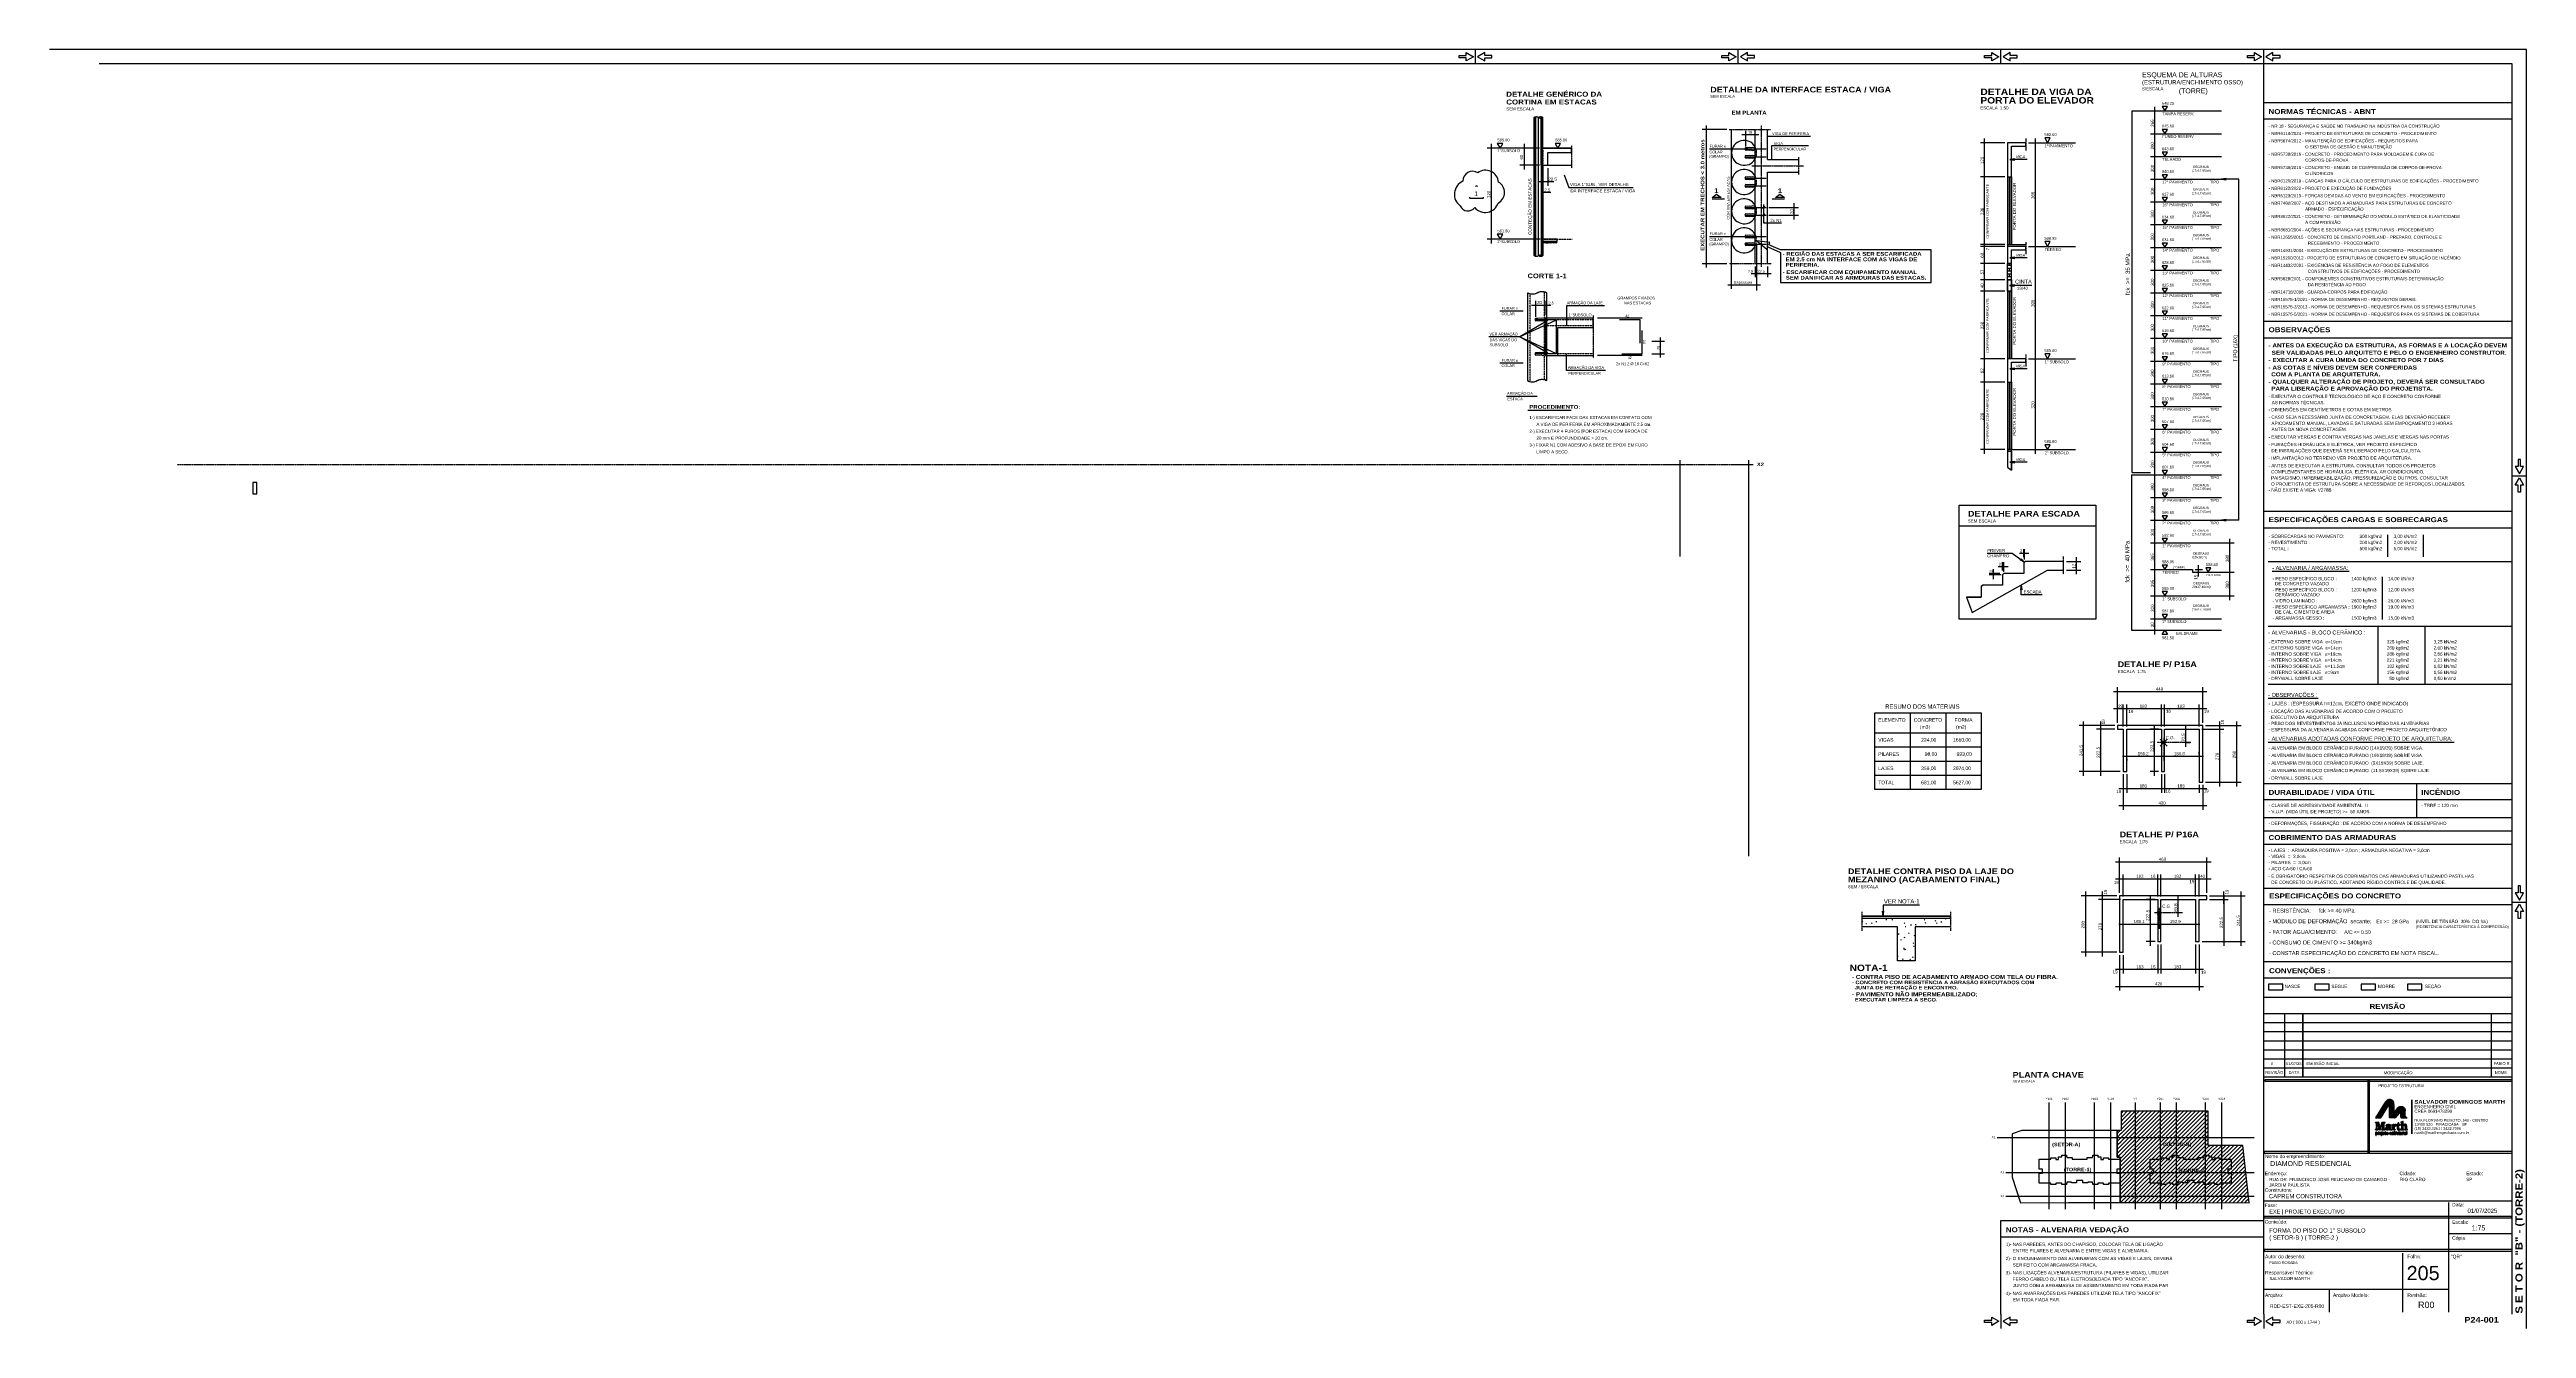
# Model space of a CAD drawing. Extents: x 0 to 13080, y 0 to 6750.
import ezdxf

# ---------------------------------------------------------------- set-up
doc = ezdxf.new("R2010")
doc.units = 0
doc.header["$MEASUREMENT"] = 0
for name, pattern in [('ESTILO_TQS_0002', [0.4, 0.1, -0.3]), ('ESTILO_TQS_0006', [0.3, 0.2, -0.1]), ('ESTILO_TQS_0007', [2.1, 1.5, -0.2, 0.2, -0.2])]:
    doc.linetypes.add(name, pattern=pattern)
for name, color, linetype in [('MTH-14', 2, 'CONTINUOUS'), ('MTH-179', 1, 'CONTINUOUS'), ('MTH-18', 1, 'CONTINUOUS'), ('MTH-201', 4, 'CONTINUOUS'), ('MTH-224', 4, 'CONTINUOUS'), ('MTH-226', 6, 'CONTINUOUS'), ('MTH-230', 1, 'CONTINUOUS'), ('MTH-40', 1, 'CONTINUOUS'), ('MTH-CARIMBO-TXT1', 1, 'CONTINUOUS'), ('MTH-CARIMBO-TXT2', 1, 'CONTINUOUS'), ('MTH-CARIMBOEFORMATO', 1, 'CONTINUOUS'), ('MTH-COTAS7', 31, 'CONTINUOUS'), ('MTH-EIXO-214', 4, 'CONTINUOUS'), ('MTH-EIXO-215', 1, 'CONTINUOUS'), ('MTH-EIXO-217', 8, 'CONTINUOUS'), ('MTH-FACE-VIGA', 7, 'CONTINUOUS'), ('MTH-LAJE-PRÉ', 16, 'CONTINUOUS'), ('MTH-LINHA-CORTE', 5, 'CONTINUOUS'), ('MTH-LINHA-SEÇÃO', 16, 'CONTINUOUS'), ('MTH-LINHAS-GERAIS', 7, 'CONTINUOUS'), ('MTH-MARGEM', 5, 'CONTINUOUS'), ('MTH-PILAR-MORRE', 5, 'CONTINUOUS'), ('MTH-PILAR-NASCE', 5, 'CONTINUOUS'), ('MTH-PILAR-SEGUE', 5, 'CONTINUOUS'), ('MTH-SOMBRA21', 150, 'CONTINUOUS'), ('MTH-SOMBRA25', 253, 'CONTINUOUS'), ('MTH-SOMBRA41', 88, 'CONTINUOUS'), ('MTH-TIT2-PILAR', 5, 'CONTINUOUS'), ('MTH-TXT', 4, 'CONTINUOUS'), ('MTH-TXT-NEGRITO', 5, 'CONTINUOUS'), ('MTH-TXT-NOTAS', 3, 'CONTINUOUS'), ('MTH-TXT2', 5, 'CONTINUOUS'), ('MTH-VIGA-INVERTIDA', 7, 'ESTILO_TQS_0002')]:
    doc.layers.add(name, color=color, linetype=linetype)
doc.styles.add('TQS_ARIAL', font='arial.ttf')
doc.styles.add('TQS_ARIAL_BLACK', font='ariblk.ttf')

msp = doc.modelspace()

# ---------------------------------------------------------------- linework, layer by layer
at = {"layer": 'MTH-14', "linetype": 'Continuous'}
for p, q in [((9825.895323, 3249.384229), (9825.895323, 2844.384045)), ((10013.395323, 3249.384229), (10013.395323, 2844.384045)), ((9638.395323, 3069.384045), (10200.895323, 3069.384045)), ((9638.395323, 2994.384045), (10200.895323, 2994.384045))]:
    msp.add_line(p, q, dxfattribs=at)
at = {"layer": 'MTH-179', "linetype": 'Continuous'}
for p, q in [((13080.004952, 6750.003475), (0.004952, 6750.003475)), ((7530.004952, 6675.003475), (7530.004952, 6750.003475)), ((8917.504952, 6675.003475), (8917.504952, 6750.003475)), ((10305.004952, 6675.003475), (10305.004952, 6750.003475)), ((10305.004952, 6675.003475), (10305.004952, 6750.003475)), ((11692.504952, 6675.003475), (11692.504952, 6750.003475)), ((13080.004952, 0.003475), (13080.004952, 6750.003475)), ((13005.004952, 4500.003475), (13080.004952, 4500.003475)), ((13005.004952, 2250.003475), (13080.004952, 2250.003475)), ((10305.004952, 75.003475), (10305.004952, 0.003475)), ((11692.504945, 75.003475), (11692.504945, 0.003475))]:
    msp.add_line(p, q, dxfattribs=at)
for points in [[(7518.753853, 6712.503475), (7481.253853, 6690.003475), (7481.253853, 6706.878475), (7443.753853, 6706.878475), (7443.753853, 6718.128475), (7481.253853, 6718.128475), (7481.253853, 6735.003475), (7518.753853, 6712.503475)], [(7541.253853, 6712.503475), (7578.753853, 6690.003475), (7578.753853, 6706.878475), (7616.253853, 6706.878475), (7616.253853, 6718.128475), (7578.753853, 6718.128475), (7578.753853, 6735.003475), (7541.253853, 6712.503475)], [(8906.253853, 6712.503475), (8868.753853, 6690.003475), (8868.753853, 6706.878475), (8831.253853, 6706.878475), (8831.253853, 6718.128475), (8868.753853, 6718.128475), (8868.753853, 6735.003475), (8906.253853, 6712.503475)], [(8928.753853, 6712.503475), (8966.253853, 6690.003475), (8966.253853, 6706.878475), (9003.753853, 6706.878475), (9003.753853, 6718.128475), (8966.253853, 6718.128475), (8966.253853, 6735.003475), (8928.753853, 6712.503475)], [(10293.753853, 6712.503475), (10256.253853, 6690.003475), (10256.253853, 6706.878475), (10218.753853, 6706.878475), (10218.753853, 6718.128475), (10256.253853, 6718.128475), (10256.253853, 6735.003475), (10293.753853, 6712.503475)], [(10293.753853, 6712.503475), (10256.253853, 6690.003475), (10256.253853, 6706.878475), (10218.753853, 6706.878475), (10218.753853, 6718.128475), (10256.253853, 6718.128475), (10256.253853, 6735.003475), (10293.753853, 6712.503475)], [(10316.253853, 6712.503475), (10353.753853, 6690.003475), (10353.753853, 6706.878475), (10391.253853, 6706.878475), (10391.253853, 6718.128475), (10353.753853, 6718.128475), (10353.753853, 6735.003475), (10316.253853, 6712.503475)], [(10316.253853, 6712.503475), (10353.753853, 6690.003475), (10353.753853, 6706.878475), (10391.253853, 6706.878475), (10391.253853, 6718.128475), (10353.753853, 6718.128475), (10353.753853, 6735.003475), (10316.253853, 6712.503475)], [(11681.253853, 6712.503475), (11643.753853, 6690.003475), (11643.753853, 6706.878475), (11606.253853, 6706.878475), (11606.253853, 6718.128475), (11643.753853, 6718.128475), (11643.753853, 6735.003475), (11681.253853, 6712.503475)], [(11703.753853, 6712.503475), (11741.253853, 6690.003475), (11741.253853, 6706.878475), (11778.753853, 6706.878475), (11778.753853, 6718.128475), (11741.253853, 6718.128475), (11741.253853, 6735.003475), (11703.753853, 6712.503475)], [(13042.504952, 4511.253475), (13065.004952, 4548.753475), (13048.129952, 4548.753475), (13048.129952, 4586.253475), (13036.879952, 4586.253475), (13036.879952, 4548.753475), (13020.004952, 4548.753475), (13042.504952, 4511.253475)], [(13042.504952, 4488.753475), (13065.004952, 4451.253475), (13048.129952, 4451.253475), (13048.129952, 4413.753475), (13036.879952, 4413.753475), (13036.879952, 4451.253475), (13020.004952, 4451.253475), (13042.504952, 4488.753475)], [(13042.504952, 2261.253475), (13065.004952, 2298.753475), (13048.129952, 2298.753475), (13048.129952, 2336.253475), (13036.879952, 2336.253475), (13036.879952, 2298.753475), (13020.004952, 2298.753475), (13042.504952, 2261.253475)], [(13042.504952, 2238.753475), (13065.004952, 2201.253475), (13048.129952, 2201.253475), (13048.129952, 2163.753475), (13036.879952, 2163.753475), (13036.879952, 2201.253475), (13020.004952, 2201.253475), (13042.504952, 2238.753475)], [(10293.753853, 37.503475), (10256.253853, 15.003475), (10256.253853, 31.878475), (10218.753853, 31.878475), (10218.753853, 43.128475), (10256.253853, 43.128475), (10256.253853, 60.003475), (10293.753853, 37.503475)], [(10316.253853, 37.503475), (10353.753853, 15.003475), (10353.753853, 31.878475), (10391.253853, 31.878475), (10391.253853, 43.128475), (10353.753853, 43.128475), (10353.753853, 60.003475), (10316.253853, 37.503475)], [(11681.254945, 37.503475), (11643.754945, 15.003475), (11643.754945, 31.878475), (11606.254945, 31.878475), (11606.254945, 43.128475), (11643.754945, 43.128475), (11643.754945, 60.003475), (11681.254945, 37.503475)], [(11703.754945, 37.503475), (11741.254945, 15.003475), (11741.254945, 31.878475), (11778.754945, 31.878475), (11778.754945, 43.128475), (11741.254945, 43.128475), (11741.254945, 60.003475), (11703.754945, 37.503475)]]:
    msp.add_lwpolyline(points, dxfattribs=at)
at = {"layer": 'MTH-18', "linetype": 'Continuous'}
for p, q in [((8882.636454, 5618.827562), (8882.636454, 6328.732704)), ((11692.505268, 6384.461491), (13005.005268, 6384.461491)), ((10339.970054, 6078.316012), (10339.970054, 5721.316012)), ((10348.970054, 6078.316012), (10348.970054, 5721.316012)), ((10351.970054, 6078.316012), (10351.970054, 5721.316012)), ((10360.970054, 6078.316012), (10360.970054, 5721.316012)), ((10339.970054, 5475.316012), (10339.970054, 5118.316012)), ((10348.970054, 5475.316012), (10348.970054, 5118.316012)), ((10351.970054, 5475.316012), (10351.970054, 5118.316012)), ((10360.970054, 5475.316012), (10360.970054, 5118.316012)), ((11692.505144, 5229.248395), (13005.005144, 5229.248395)), ((10339.970054, 4995.316012), (10339.970054, 4638.316012)), ((10348.970054, 4995.316012), (10348.970054, 4638.316012)), ((10351.970054, 4995.316012), (10351.970054, 4638.316012)), ((10360.970054, 4995.316012), (10360.970054, 4638.316012)), ((11692.505268, 2791.442088), (13005.005268, 2791.442088)), ((11692.505268, 2555.204515), (13005.005268, 2555.204515)), ((11692.505158, 2236.863686), (13005.005158, 2236.863686)), ((11692.50511, 1850.321021), (13005.004958, 1850.321021)), ((10305.004945, 483.002873), (11692.504945, 483.002873))]:
    msp.add_line(p, q, dxfattribs=at)
for centre in [(8948.636377, 6204.780133), (8948.636377, 6051.155892), (8948.636377, 5896.818181), (8948.636377, 5742.780133)]:
    msp.add_arc(centre, 66, 28.955024, 331.044976, dxfattribs=at)
at = {"layer": 'MTH-201', "linetype": 'ESTILO_TQS_0006'}
for p, q in [((7886.569875, 5749.399446), (8040.471945, 5749.399446)), ((7818.207458, 4997.395987), (7818.207458, 5459.396342)), ((7894.107458, 5008.711727), (7894.107458, 5470.712081)), ((7906.317458, 5324.804034), (8151.884466, 5324.804034)), ((7906.317458, 5258.804034), (7906.317458, 5324.804034)), ((8151.884466, 5291.804034), (7906.317458, 5291.804034)), ((7906.317458, 5143.304034), (7906.317458, 5209.304034)), ((8151.884466, 5143.304034), (7906.317458, 5143.304034))]:
    msp.add_line(p, q, dxfattribs=at)
for points in [[(10506.861579, 893.794825), (10568.061171, 893.794825), (10568.061171, 900.454825), (10594.071506, 900.454825), (10594.071506, 892.444825), (10609.011579, 892.444825), (10609.011579, 906.528268), (10625.661578, 906.528268), (10625.661578, 914.53992), (10651.581579, 914.53992), (10651.581579, 906.529825), (10652.301579, 906.529825), (10652.301579, 901.849825), (10681.281579, 901.849825), (10681.281579, 893.029825), (10760.121579, 893.029825), (10760.121579, 901.849825), (10789.101579, 901.849825), (10789.101579, 906.529825), (10789.821579, 906.529825), (10789.821579, 914.53992), (10815.741579, 914.53992), (10815.741579, 906.528268), (10832.391579, 906.528268), (10832.391579, 892.444825), (10847.331651, 892.444825), (10847.331651, 900.454825), (10873.341578, 900.454825), (10873.341578, 893.794825), (10934.541579, 893.794825), (10934.541579, 840.784825), (10916.361579, 840.784825), (10916.361579, 819.094825), (10934.541579, 819.094825), (10934.541579, 766.084825), (10873.611986, 766.084825), (10873.341986, 766.084825), (10873.341578, 759.424825), (10847.331651, 759.424825), (10847.331651, 767.434826), (10815.74151, 767.434825), (10815.74151, 759.424826), (10789.821579, 759.424826), (10789.821579, 767.434825), (10789.101579, 767.434825), (10789.101579, 772.115414), (10763.811579, 772.115414), (10763.811579, 768.334825), (10738.071578, 768.334825), (10738.071578, 781.024825), (10703.331579, 781.024825), (10703.331579, 768.334825), (10677.591579, 768.334825), (10677.591579, 772.115414), (10652.301579, 772.115414), (10652.301579, 767.434825), (10651.581579, 767.434825), (10651.581579, 759.424826), (10625.661647, 759.424826), (10625.661647, 767.434825), (10594.071506, 767.434825), (10594.071506, 759.424825), (10568.061579, 759.424825), (10568.061579, 766.084824), (10506.861579, 766.084825), (10506.861579, 819.094825), (10525.041579, 819.094825), (10525.041579, 840.784825), (10506.861579, 840.784825), (10506.861579, 893.794825)], [(11093.706518, 893.794829), (11154.906111, 893.794829), (11154.906111, 900.454829), (11180.916446, 900.454829), (11180.916446, 892.444829), (11195.856518, 892.444829), (11195.856518, 906.528272), (11212.506518, 906.528272), (11212.506518, 914.539924), (11238.426518, 914.539924), (11238.426518, 906.529829), (11239.146518, 906.529829), (11239.146518, 901.849829), (11268.126518, 901.849829), (11268.126518, 893.029829), (11346.966518, 893.029829), (11346.966518, 901.849829), (11375.946518, 901.849829), (11375.946518, 906.529829), (11376.666518, 906.529829), (11376.666518, 914.539924), (11402.586518, 914.539924), (11402.586518, 906.528272), (11419.236518, 906.528272), (11419.236518, 892.444829), (11434.176591, 892.444829), (11434.176591, 900.454829), (11460.186518, 900.454829), (11460.186518, 893.794829), (11521.386518, 893.794829), (11521.386518, 840.784829), (11503.206518, 840.784829), (11503.206518, 819.094829), (11521.386518, 819.094829), (11521.386518, 766.084829), (11460.456926, 766.084829), (11460.186926, 766.084829), (11460.186518, 759.424829), (11434.176591, 759.424829), (11434.176591, 767.434829), (11402.58645, 767.434829), (11402.58645, 759.424829), (11376.666518, 759.424829), (11376.666518, 767.434828), (11375.946518, 767.434828), (11375.946518, 772.115418), (11350.656518, 772.115418), (11350.656518, 768.334829), (11324.916518, 768.334829), (11324.916518, 781.024829), (11290.176518, 781.024829), (11290.176518, 768.334829), (11264.436518, 768.334829), (11264.436518, 772.115418), (11239.146518, 772.115418), (11239.146518, 767.434828), (11238.426518, 767.434828), (11238.426518, 759.424829), (11212.506587, 759.424829), (11212.506587, 767.434829), (11180.916446, 767.434829), (11180.916446, 759.424829), (11154.906518, 759.424829), (11154.906518, 766.084828), (11093.706518, 766.084829), (11093.706518, 819.094829), (11111.886518, 819.094829), (11111.886518, 840.784829), (11093.706518, 840.784829), (11093.706518, 893.794829)]]:
    msp.add_lwpolyline(points, dxfattribs=at)
at = {"layer": 'MTH-224', "linetype": 'Continuous'}
for p, q in [((8844.334344, 5960.107312), (8779.350744, 5960.107312)), ((9161.324866, 5960.107312), (9096.341266, 5960.107312))]:
    msp.add_line(p, q, dxfattribs=at)
for points in [[(11157.050881, 6448.820594), (11170.300386, 6425.872889), (11183.548573, 6448.820594), (11157.050881, 6448.820594)], [(10536.197545, 6283.815949), (10550.920049, 6258.315949), (10565.642461, 6283.815949), (10536.197545, 6283.815949)], [(11157.050881, 6328.820594), (11170.300386, 6305.872889), (11183.548573, 6328.820594), (11157.050881, 6328.820594)], [(7645.354084, 6254.899446), (7660.077229, 6229.399446), (7674.798909, 6254.899446), (7645.354084, 6254.899446)], [(7950.281657, 6254.899446), (7965.004801, 6229.399446), (7979.726481, 6254.899446), (7950.281657, 6254.899446)], [(11157.050881, 6208.820594), (11170.300386, 6185.872889), (11183.548573, 6208.820594), (11157.050881, 6208.820594)], [(11157.050881, 6088.820594), (11170.300386, 6065.872889), (11183.548573, 6088.820594), (11157.050881, 6088.820594)], [(11157.050881, 5968.820594), (11170.300386, 5945.872889), (11183.548573, 5968.820594), (11157.050881, 5968.820594)], [(7645.354084, 5774.899446), (7660.077229, 5749.399446), (7674.798909, 5774.899446), (7645.354084, 5774.899446)], [(11157.050881, 5848.820594), (11170.300386, 5825.872889), (11183.548573, 5848.820594), (11157.050881, 5848.820594)], [(10536.197545, 5736.315949), (10550.920049, 5710.815949), (10565.642461, 5736.315949), (10536.197545, 5736.315949)], [(11157.050881, 5728.820594), (11170.300386, 5705.872889), (11183.548573, 5728.820594), (11157.050881, 5728.820594)], [(11157.050881, 5608.820594), (11170.300386, 5585.872889), (11183.548573, 5608.820594), (11157.050881, 5608.820594)], [(11157.050881, 5488.820594), (11170.300386, 5465.872889), (11183.548573, 5488.820594), (11157.050881, 5488.820594)], [(11157.050881, 5368.820594), (11170.300386, 5345.872889), (11183.548573, 5368.820594), (11157.050881, 5368.820594)], [(7848.567458, 5324.804034), (7955.817458, 5324.804034), (7955.817458, 5143.304034), (7848.567458, 5143.304034)], [(11157.050881, 5248.820594), (11170.300386, 5225.872889), (11183.548573, 5248.820594), (11157.050881, 5248.820594)], [(10536.197545, 5143.815949), (10550.920049, 5118.315949), (10565.642461, 5143.815949), (10536.197545, 5143.815949)], [(11157.050881, 5128.820594), (11170.300386, 5105.872889), (11183.548573, 5128.820594), (11157.050881, 5128.820594)], [(11157.050881, 5008.820594), (11170.300386, 4985.872889), (11183.548573, 5008.820594), (11157.050881, 5008.820594)], [(11157.050881, 4888.820594), (11170.300386, 4865.872889), (11183.548573, 4888.820594), (11157.050881, 4888.820594)], [(11157.050881, 4768.820594), (11170.300386, 4745.872889), (11183.548573, 4768.820594), (11157.050881, 4768.820594)], [(10536.197545, 4663.815949), (10550.920049, 4638.315949), (10565.642461, 4663.815949), (10536.197545, 4663.815949)], [(11157.050881, 4648.820594), (11170.300386, 4625.872889), (11183.548573, 4648.820594), (11157.050881, 4648.820594)], [(11157.050881, 4528.820594), (11170.300386, 4505.872889), (11183.548573, 4528.820594), (11157.050881, 4528.820594)], [(11157.050881, 4408.820594), (11170.300386, 4385.872889), (11183.548573, 4408.820594), (11157.050881, 4408.820594)], [(11157.050881, 4288.820594), (11170.300386, 4265.872889), (11183.548573, 4288.820594), (11157.050881, 4288.820594)], [(11157.050881, 4168.820594), (11170.300386, 4145.872889), (11183.548573, 4168.820594), (11157.050881, 4168.820594)], [(11157.050881, 4028.820594), (11170.300386, 4005.872889), (11183.548573, 4028.820594), (11157.050881, 4028.820594)], [(11386.147454, 4013.822889), (11399.398284, 3990.872889), (11412.647796, 4013.822889), (11386.147454, 4013.822889)], [(11157.050881, 3888.820594), (11170.300386, 3865.872889), (11183.548573, 3888.820594), (11157.050881, 3888.820594)], [(11157.050881, 3768.820594), (11170.300386, 3745.872889), (11183.548573, 3768.820594), (11157.050881, 3768.820594)], [(11157.050881, 3662.925184), (11170.300386, 3685.872889), (11183.548573, 3662.925184), (11157.050881, 3662.925184)]]:
    msp.add_lwpolyline(points, dxfattribs=at)
at = {"layer": 'MTH-226', "linetype": 'Continuous'}
for p, q in [((11692.505268, 6471.461491), (13005.005268, 6471.461491)), ((11692.505144, 5316.248395), (13005.005144, 5316.248395)), ((11692.505254, 4313.162564), (13005.005254, 4313.162564)), ((11692.505268, 2876.192088), (13005.005268, 2876.192088)), ((12498.755309, 2876.192088), (12498.755309, 2696.942088)), ((11692.505227, 2696.942088), (13005.005227, 2696.942088)), ((11692.505268, 2626.454515), (13005.005268, 2626.454515)), ((11692.505268, 2323.863686), (13005.005268, 2323.863686)), ((11692.505268, 2323.863686), (13005.005268, 2323.863686)), ((11692.50511, 1937.321021), (13005.004958, 1937.321021)), ((11692.504945, 1749.106194), (13005.004945, 1749.106194)), ((11692.504952, 1749.106194), (13005.004952, 1749.106194)), ((10305.004945, 570.002873), (11692.504945, 570.002873)), ((10305.004945, 75.003475), (10305.004945, 570.002873))]:
    msp.add_line(p, q, dxfattribs=at)
at = {"layer": 'MTH-230', "linetype": 'Continuous'}
for p, q in [((11692.504945, 75.003475), (11692.504945, 6675.003475)), ((11095.300386, 6425.872889), (11470.300386, 6425.872889)), ((7841.492511, 5661.717045), (7841.492511, 6391.956537)), ((7843.528183, 5660.839332), (7843.528183, 6392.834812)), ((7849.294949, 5659.485461), (7849.294949, 6394.195135)), ((7863.319875, 5662.450419), (7863.319875, 6391.242227)), ((7877.345126, 6139.399446), (7877.345126, 6388.289194)), ((7883.112216, 6229.399446), (7883.112216, 6389.649715)), ((7885.14724, 6229.399446), (7885.14724, 6390.527754)), ((11095.300386, 6305.872889), (11470.300386, 6305.872889)), ((11095.300386, 6185.872889), (11470.300386, 6185.872889)), ((7877.345126, 6139.399446), (7877.345126, 5665.41554)), ((7883.112216, 6139.399446), (7883.112216, 5664.061345)), ((7885.14724, 6139.399446), (7885.14724, 5663.183956)), ((11095.300386, 6065.872889), (11470.300386, 6065.872889)), ((11095.300386, 5945.872889), (11470.300386, 5945.872889)), ((11095.300386, 5825.872889), (11470.300386, 5825.872889)), ((11095.300386, 5705.872889), (11470.300386, 5705.872889)), ((10339.970054, 5535.316012), (10339.970054, 5620.814416)), ((10360.970054, 5610.316012), (10339.970054, 5610.316012)), ((10360.970054, 5595.316012), (10339.970054, 5595.316012)), ((10360.970054, 5580.316012), (10339.970054, 5580.316012)), ((10360.970054, 5565.316012), (10339.970054, 5565.316012)), ((10360.970054, 5550.316012), (10339.970054, 5550.316012)), ((10350.470054, 5610.316012), (10350.470054, 5620.814416)), ((10350.470054, 5580.316012), (10350.470054, 5595.316012)), ((10350.470054, 5550.316012), (10350.470054, 5565.316012)), ((10360.970054, 5535.316012), (10360.970054, 5620.814416)), ((11095.300386, 5585.872889), (11470.300386, 5585.872889)), ((11095.300386, 5465.872889), (11470.300386, 5465.872889)), ((11095.300386, 5345.872889), (11470.300386, 5345.872889)), ((11095.300386, 5225.872889), (11470.300386, 5225.872889)), ((11095.300386, 5105.872889), (11470.300386, 5105.872889)), ((11095.300386, 4985.872889), (11470.300386, 4985.872889)), ((11095.300386, 4865.872889), (11470.300386, 4865.872889)), ((11095.300386, 4745.872889), (11470.300386, 4745.872889)), ((11095.300386, 4625.872889), (11470.300386, 4625.872889)), ((11095.300386, 4505.872889), (11470.300386, 4505.872889)), ((11095.300386, 4385.872889), (11470.300386, 4385.872889)), ((11095.300386, 4265.872889), (11470.300386, 4265.872889)), ((11692.505254, 4226.162564), (13005.005254, 4226.162564)), ((12348.580134, 4073.362841), (12348.580134, 4189.370425)), ((12536.080134, 4073.362841), (12536.080134, 4189.370425)), ((11095.300386, 4145.872889), (11535.900717, 4145.872889)), ((11095.300386, 4005.872889), (11316.085075, 4005.872889)), ((11316.085075, 4005.872889), (11316.085075, 3990.872889)), ((11316.085075, 3990.872889), (11535.900717, 3990.872889)), ((11716.26705, 4047.210908), (13005.005144, 4047.210908)), ((11737.505157, 3996.210908), (12144.035675, 3996.210908)), ((12319.096725, 3741.210908), (12319.096725, 3966.210908)), ((11095.300386, 3865.872889), (11535.900717, 3865.872889)), ((11095.300386, 3745.872889), (11470.300386, 3745.872889)), ((11095.300386, 3685.872889), (11470.300386, 3685.872889)), ((11716.26705, 3706.261657), (13005.005144, 3706.261657)), ((12297.57585, 3401.310647), (12297.57585, 3706.261657)), ((12545.07585, 3401.310647), (12545.07585, 3706.261657)), ((11716.26705, 3401.310647), (13005.005144, 3401.310647)), ((11716.26705, 3326.03871), (11980.288117, 3326.03871)), ((11716.26705, 3095.071413), (12698.465844, 3095.071413)), ((11692.504945, 75.003475), (11692.504945, 1749.106194)), ((12472.065764, 1206.448454), (12472.065764, 1026.448454)), ((12474.315764, 1206.448454), (12474.315764, 1026.448454))]:
    msp.add_line(p, q, dxfattribs=at)
for points in [[(7998.387327, 6088.43603), (8022.796761, 6021.880788), (8362.346569, 6021.880788)], [(10360.970054, 4638.315949), (10339.970054, 4638.315949), (10339.970054, 4630.815958), (10360.970054, 4630.815958), (10360.970054, 4638.315949)]]:
    msp.add_lwpolyline(points, dxfattribs=at)
for centre, radius, start, end in [((7494.319062, 5986.188511), 75.75, 113.929393, 233.929393), ((7515.718599, 6055.207505), 52.125, 59.758186, 179.758186), ((7582.545212, 6043.734647), 69.5625, 5.680977, 125.680977), ((7619.203795, 5995.596027), 63.9375, 299.38394, 59.38394), ((7490.388808, 5942.396456), 44.25, 203.205829, 323.205829), ((7581.274075, 5963.90128), 73.34504, 220.885555, 340.885555)]:
    msp.add_arc(centre, radius, start, end, dxfattribs=at)
at = {"layer": 'MTH-40', "linetype": 'Continuous'}
for p, q in [((7886.569875, 5734.723435), (7888.963889, 5732.329421)), ((7887.354108, 5728.399446), (7891.284083, 5732.329421)), ((7888.963889, 5734.649615), (7892.397809, 5738.083535)), ((7891.284083, 5734.649615), (7897.534252, 5728.399446)), ((7892.397809, 5738.083535), (7893.21372, 5738.899446)), ((7894.314691, 5728.399446), (7894.764374, 5728.84913)), ((7894.764374, 5738.129906), (7895.203549, 5737.690732)), ((7895.203549, 5737.690732), (7904.045151, 5728.84913)), ((7900.955417, 5738.899446), (7903.297249, 5736.557614)), ((7903.297249, 5736.557614), (7907.525442, 5732.329421)), ((7904.045151, 5738.129906), (7904.814691, 5738.899446)), ((7905.915661, 5728.399446), (7909.845636, 5732.329421)), ((7907.525442, 5734.649615), (7908.679873, 5735.804046)), ((7908.679873, 5735.804046), (7911.775273, 5738.899446)), ((7909.845636, 5734.649615), (7916.095805, 5728.399446)), ((7912.876244, 5728.399446), (7913.325927, 5728.84913)), ((7913.325927, 5738.129906), (7916.78675, 5734.669084)), ((7916.78675, 5734.669084), (7922.606704, 5728.84913)), ((7919.51697, 5738.899446), (7924.88045, 5733.535966)), ((7922.606704, 5738.129906), (7923.376244, 5738.899446)), ((7924.477214, 5728.399446), (7928.407189, 5732.329421)), ((7924.88045, 5733.535966), (7926.086995, 5732.329421)), ((7926.086995, 5734.649615), (7930.336826, 5738.899446)), ((7928.407189, 5734.649615), (7930.27625, 5732.780554)), ((7930.27625, 5732.780554), (7934.657358, 5728.399446)), ((7931.437797, 5728.399446), (7931.88748, 5728.84913)), ((7931.88748, 5738.129906), (7938.369951, 5731.647436)), ((7938.078523, 5738.899446), (7944.648548, 5732.329421)), ((7938.369951, 5731.647436), (7941.168257, 5728.84913)), ((7941.168257, 5738.129906), (7941.937797, 5738.899446)), ((7943.038767, 5728.399446), (7945.314518, 5730.675196)), ((7944.648548, 5734.649615), (7948.898379, 5738.899446)), ((7945.314518, 5730.675196), (7946.968742, 5732.329421)), ((7946.968742, 5734.649615), (7951.859452, 5729.758905)), ((7949.99935, 5728.399446), (7950.449033, 5728.84913)), ((7950.449033, 5738.129906), (7959.72981, 5728.84913)), ((7951.859452, 5729.758905), (7953.218911, 5728.399446)), ((7956.640076, 5738.899446), (7961.569875, 5733.969647)), ((7959.72981, 5738.129906), (7960.49935, 5738.899446))]:
    msp.add_line(p, q, dxfattribs=at)
for points in [[(7961.569875, 5738.899446), (7961.569875, 5749.399446), (7886.569875, 5749.399446), (7886.569875, 5738.899446), (7961.569875, 5738.899446)], [(9140.082453, 5679.442961), (9140.082453, 5520.532445), (9936.221199, 5520.532445), (9936.221199, 5693.828991), (9140.082453, 5693.828991), (9079.523782, 5720.071082), (9084.772211, 5732.182841), (9016.340914, 5740.257333), (9069.026958, 5695.847641), (9074.275371, 5707.959363), (9140.082453, 5679.442961)]]:
    msp.add_lwpolyline(points, dxfattribs=at)
at = {"layer": 'MTH-CARIMBO-TXT1', "linetype": 'Continuous'}
for p, q in [((12319.759347, 1170.219792), (12326.88097, 1177.341415)), ((12320.587092, 1171.577867), (12327.0478, 1178.038575)), ((12321.414836, 1172.935942), (12327.21463, 1178.735736)), ((12322.242581, 1174.294017), (12327.38146, 1179.432896)), ((12323.070326, 1175.652092), (12327.548291, 1180.130056)), ((12323.878027, 1164.79253), (12336.341333, 1177.255836)), ((12323.898071, 1177.010167), (12327.715121, 1180.827216)), ((12324.044857, 1165.489691), (12336.075039, 1177.519873)), ((12324.211687, 1166.186851), (12335.808746, 1177.78391)), ((12324.378517, 1166.884011), (12335.542453, 1178.047946)), ((12324.545347, 1167.581171), (12335.276159, 1178.311983)), ((12324.712178, 1168.278332), (12335.009866, 1178.57602)), ((12324.725816, 1178.368242), (12327.881951, 1181.524377)), ((12324.879008, 1168.975492), (12334.743572, 1178.840057)), ((12325.045838, 1169.672652), (12334.477279, 1179.104093)), ((12325.212668, 1170.369812), (12334.210986, 1179.36813)), ((12325.379498, 1171.066973), (12333.944692, 1179.632167)), ((12325.546328, 1171.764133), (12333.678399, 1179.896203)), ((12325.553561, 1179.726317), (12328.048781, 1182.221537)), ((12325.713159, 1172.461293), (12333.412105, 1180.16024)), ((12325.879989, 1173.158454), (12333.145812, 1180.424277)), ((12326.046819, 1173.855614), (12332.879519, 1180.688313)), ((12326.213649, 1174.552774), (12332.613225, 1180.95235)), ((12326.380479, 1175.249934), (12332.346932, 1181.216387)), ((12326.381306, 1181.084392), (12328.215611, 1182.918697)), ((12326.54731, 1175.947095), (12332.080638, 1181.480423)), ((12326.71414, 1176.644255), (12331.814345, 1181.74446)), ((12326.88097, 1177.341415), (12331.548052, 1182.008497)), ((12327.0478, 1178.038575), (12331.281758, 1182.272533)), ((12327.209051, 1182.442467), (12328.382442, 1183.615858)), ((12327.21463, 1178.735736), (12331.015465, 1182.53657)), ((12327.38146, 1179.432896), (12330.749171, 1182.800607)), ((12327.548291, 1180.130056), (12330.482878, 1183.064643)), ((12327.715121, 1180.827216), (12330.216584, 1183.32868)), ((12327.881951, 1181.524377), (12329.950291, 1183.592717)), ((12328.036796, 1183.800542), (12328.549272, 1184.313018)), ((12328.048781, 1182.221537), (12329.683998, 1183.856753)), ((12328.215611, 1182.918697), (12329.417704, 1184.12079)), ((12328.382442, 1183.615858), (12329.151411, 1184.384827)), ((12328.549272, 1184.313018), (12328.885117, 1184.648864)), ((12328.885117, 1184.648864), (12339.306232, 1195.069978)), ((12328.931741, 1185.225818), (12339.206919, 1195.500995)), ((12329.151411, 1184.384827), (12339.405545, 1194.638961)), ((12329.417704, 1184.12079), (12339.504857, 1194.207943)), ((12329.683998, 1183.856753), (12339.60417, 1193.776926)), ((12329.950291, 1183.592717), (12339.703483, 1193.345909)), ((12330.058693, 1186.883099), (12339.107606, 1195.932013)), ((12330.216584, 1183.32868), (12339.802796, 1192.914891)), ((12330.482878, 1183.064643), (12339.902108, 1192.483874)), ((12330.749171, 1182.800607), (12340.001421, 1192.052857)), ((12331.015465, 1182.53657), (12340.100734, 1191.621839)), ((12331.185644, 1188.540381), (12339.008294, 1196.36303)), ((12331.281758, 1182.272533), (12340.200047, 1191.190822)), ((12331.548052, 1182.008497), (12340.299359, 1190.759805)), ((12331.814345, 1181.74446), (12340.398672, 1190.328787)), ((12332.080638, 1181.480423), (12340.497985, 1189.89777)), ((12332.312596, 1190.197662), (12338.908981, 1196.794047)), ((12332.346932, 1181.216387), (12340.597298, 1189.466753)), ((12332.613225, 1180.95235), (12340.69661, 1189.035735)), ((12332.879519, 1180.688313), (12340.795923, 1188.604718)), ((12333.145812, 1180.424277), (12340.895236, 1188.173701)), ((12333.412105, 1180.16024), (12340.994549, 1187.742683)), ((12333.439547, 1191.854944), (12338.809668, 1197.225065)), ((12333.678399, 1179.896203), (12341.093861, 1187.311666)), ((12333.944692, 1179.632167), (12341.193174, 1186.880649)), ((12334.210986, 1179.36813), (12341.292487, 1186.449631)), ((12334.477279, 1179.104093), (12341.3918, 1186.018614)), ((12334.566499, 1193.512225), (12338.710355, 1197.656082)), ((12334.743572, 1178.840057), (12341.491112, 1185.587597)), ((12335.009866, 1178.57602), (12341.590425, 1185.156579)), ((12335.276159, 1178.311983), (12341.689738, 1184.725562)), ((12335.542453, 1178.047946), (12341.789051, 1184.294545)), ((12335.69345, 1195.169507), (12338.611043, 1198.087099)), ((12335.808746, 1177.78391), (12341.888363, 1183.863527)), ((12336.075039, 1177.519873), (12341.987676, 1183.43251)), ((12336.341333, 1177.255836), (12342.086989, 1183.001493)), ((12336.607626, 1176.9918), (12342.186302, 1182.570475)), ((12336.820401, 1196.826788), (12338.51173, 1198.518117)), ((12336.87392, 1176.727763), (12342.285614, 1182.139458)), ((12337.140213, 1176.463726), (12342.384927, 1181.708441)), ((12337.406506, 1176.19969), (12342.48424, 1181.277423)), ((12337.6728, 1175.935653), (12342.583553, 1180.846406)), ((12337.939093, 1175.671616), (12342.682865, 1180.415389)), ((12337.947353, 1198.48407), (12338.412417, 1198.949134)), ((12338.205387, 1175.40758), (12342.782178, 1179.984371)), ((12338.412417, 1198.949134), (12340.444638, 1200.981354)), ((12338.47168, 1175.143543), (12342.881491, 1179.553354)), ((12338.51173, 1198.518117), (12340.515491, 1200.521878)), ((12338.611043, 1198.087099), (12340.586345, 1200.062402)), ((12338.710355, 1197.656082), (12340.657199, 1199.602926)), ((12338.737973, 1174.879506), (12342.980804, 1179.122337)), ((12338.809668, 1197.225065), (12340.728053, 1199.14345)), ((12338.908981, 1196.794047), (12340.798907, 1198.683973)), ((12339.004267, 1174.61547), (12343.080116, 1178.691319)), ((12339.008294, 1196.36303), (12340.869761, 1198.224497)), ((12339.107606, 1195.932013), (12340.940615, 1197.765021)), ((12339.206919, 1195.500995), (12341.011469, 1197.305545)), ((12339.27056, 1174.351433), (12343.179429, 1178.260302)), ((12339.306232, 1195.069978), (12341.082323, 1196.846069)), ((12339.405545, 1194.638961), (12341.153177, 1196.386593)), ((12339.504857, 1194.207943), (12341.224031, 1195.927116)), ((12339.536854, 1174.087396), (12343.278742, 1177.829285)), ((12339.60417, 1193.776926), (12341.294884, 1195.46764)), ((12339.703483, 1193.345909), (12341.365738, 1195.008164)), ((12339.802796, 1192.914891), (12341.436592, 1194.548688)), ((12339.803147, 1173.82336), (12343.378055, 1177.398267)), ((12339.902108, 1192.483874), (12341.507446, 1194.089212)), ((12340.001421, 1192.052857), (12341.5783, 1193.629736)), ((12340.100734, 1191.621839), (12341.649154, 1193.170259)), ((12340.200047, 1191.190822), (12341.720008, 1192.710783)), ((12340.299359, 1190.759805), (12341.790862, 1192.251307)), ((12340.398672, 1190.328787), (12341.861716, 1191.791831)), ((12340.444638, 1200.981354), (12342.66271, 1203.199427)), ((12340.497985, 1189.89777), (12341.93257, 1191.332355)), ((12340.515491, 1200.521878), (12342.702502, 1202.708889)), ((12340.586345, 1200.062402), (12342.742295, 1202.218352)), ((12340.597298, 1189.466753), (12342.003424, 1190.872879)), ((12340.657199, 1199.602926), (12342.782087, 1201.727814)), ((12340.69661, 1189.035735), (12342.074277, 1190.413402)), ((12340.728053, 1199.14345), (12342.82188, 1201.237276)), ((12340.795923, 1188.604718), (12342.145131, 1189.953926)), ((12340.798907, 1198.683973), (12342.861672, 1200.746739)), ((12340.869761, 1198.224497), (12342.901465, 1200.256201)), ((12340.895236, 1188.173701), (12342.215985, 1189.49445)), ((12340.940615, 1197.765021), (12342.941257, 1199.765663)), ((12340.994549, 1187.742683), (12342.286839, 1189.034974)), ((12341.011469, 1197.305545), (12342.98105, 1199.275126)), ((12341.082323, 1196.846069), (12343.020842, 1198.784588)), ((12341.093861, 1187.311666), (12342.357693, 1188.575498)), ((12341.153177, 1196.386593), (12343.060634, 1198.29405)), ((12341.193174, 1186.880649), (12342.428547, 1188.116021)), ((12341.224031, 1195.927116), (12343.100427, 1197.803513)), ((12341.292487, 1186.449631), (12342.499401, 1187.656545)), ((12341.294884, 1195.46764), (12343.140219, 1197.312975)), ((12341.365738, 1195.008164), (12343.180012, 1196.822437)), ((12341.3918, 1186.018614), (12342.570255, 1187.197069)), ((12341.436592, 1194.548688), (12343.219804, 1196.3319)), ((12341.491112, 1185.587597), (12342.641109, 1186.737593)), ((12341.507446, 1194.089212), (12343.259597, 1195.841362)), ((12341.5783, 1193.629736), (12343.299389, 1195.350824)), ((12341.590425, 1185.156579), (12342.711963, 1186.278117)), ((12341.649154, 1193.170259), (12343.339181, 1194.860287)), ((12341.689738, 1184.725562), (12342.782817, 1185.818641)), ((12341.720008, 1192.710783), (12343.378974, 1194.369749)), ((12341.789051, 1184.294545), (12342.853671, 1185.359164)), ((12341.790862, 1192.251307), (12343.418766, 1193.879212)), ((12341.861716, 1191.791831), (12343.458559, 1193.388674)), ((12341.888363, 1183.863527), (12342.924524, 1184.899688)), ((12341.93257, 1191.332355), (12343.498351, 1192.898136)), ((12341.987676, 1183.43251), (12342.995378, 1184.440212)), ((12342.003424, 1190.872879), (12343.538144, 1192.407599)), ((12342.074277, 1190.413402), (12343.577936, 1191.917061)), ((12342.086989, 1183.001493), (12343.066232, 1183.980736)), ((12342.145131, 1189.953926), (12343.617728, 1191.426523)), ((12342.186302, 1182.570475), (12343.137086, 1183.52126)), ((12342.215985, 1189.49445), (12343.657521, 1190.935986)), ((12342.285614, 1182.139458), (12343.20794, 1183.061784)), ((12342.286839, 1189.034974), (12343.697313, 1190.445448)), ((12342.357693, 1188.575498), (12343.737106, 1189.95491)), ((12342.384927, 1181.708441), (12343.278794, 1182.602307)), ((12342.428547, 1188.116021), (12343.776898, 1189.464373)), ((12342.48424, 1181.277423), (12343.349648, 1182.142831)), ((12342.499401, 1187.656545), (12343.816691, 1188.973835)), ((12342.570255, 1187.197069), (12343.856483, 1188.483297)), ((12342.583553, 1180.846406), (12343.420502, 1181.683355)), ((12342.641109, 1186.737593), (12343.896276, 1187.99276)), ((12342.66271, 1203.199427), (12342.783374, 1203.320091)), ((12342.682865, 1180.415389), (12343.491356, 1181.223879)), ((12342.702502, 1202.708889), (12344.382529, 1204.388916)), ((12342.711963, 1186.278117), (12343.936068, 1187.502222)), ((12342.742295, 1202.218352), (12345.139141, 1204.615197)), ((12342.782087, 1201.727814), (12345.144401, 1204.090128)), ((12342.782178, 1179.984371), (12343.56221, 1180.764403)), ((12342.782817, 1185.818641), (12343.97586, 1187.011684)), ((12342.82188, 1201.237276), (12345.149661, 1203.565058)), ((12342.853671, 1185.359164), (12344.015653, 1186.521147)), ((12342.861672, 1200.746739), (12345.154922, 1203.039988)), ((12342.881491, 1179.553354), (12343.633064, 1180.304927)), ((12342.901465, 1200.256201), (12345.160182, 1202.514918)), ((12342.924524, 1184.899688), (12344.055445, 1186.030609)), ((12342.941257, 1199.765663), (12345.165442, 1201.989848)), ((12342.980804, 1179.122337), (12343.703917, 1179.84545)), ((12342.98105, 1199.275126), (12345.170702, 1201.464779)), ((12342.995378, 1184.440212), (12344.095238, 1185.540071)), ((12343.020842, 1198.784588), (12345.175963, 1200.939709)), ((12343.060634, 1198.29405), (12345.181223, 1200.414639)), ((12343.066232, 1183.980736), (12344.13503, 1185.049534)), ((12343.080116, 1178.691319), (12343.774771, 1179.385974)), ((12343.100427, 1197.803513), (12345.186483, 1199.889569)), ((12343.137086, 1183.52126), (12344.174823, 1184.558996)), ((12343.140219, 1197.312975), (12345.191744, 1199.364499)), ((12343.179429, 1178.260302), (12343.845625, 1178.926498)), ((12343.180012, 1196.822437), (12345.197004, 1198.83943)), ((12343.20794, 1183.061784), (12344.214615, 1184.068458)), ((12343.219804, 1196.3319), (12345.202264, 1198.31436)), ((12343.259597, 1195.841362), (12345.207524, 1197.78929)), ((12343.278742, 1177.829285), (12343.916479, 1178.467022)), ((12343.278794, 1182.602307), (12344.254407, 1183.577921)), ((12343.299389, 1195.350824), (12345.212785, 1197.26422)), ((12343.339181, 1194.860287), (12345.218045, 1196.73915)), ((12343.349648, 1182.142831), (12344.2942, 1183.087383)), ((12343.378055, 1177.398267), (12343.987333, 1178.007546)), ((12343.378974, 1194.369749), (12345.223305, 1196.214081)), ((12343.418766, 1193.879212), (12345.228566, 1195.689011)), ((12343.420502, 1181.683355), (12344.333992, 1182.596846)), ((12343.458559, 1193.388674), (12345.233826, 1195.163941)), ((12343.477367, 1176.96725), (12344.058187, 1177.548069)), ((12343.491356, 1181.223879), (12344.373785, 1182.106308)), ((12343.498351, 1192.898136), (12345.239086, 1194.638871)), ((12343.538144, 1192.407599), (12345.244346, 1194.113801)), ((12343.56221, 1180.764403), (12344.413577, 1181.61577)), ((12343.577936, 1191.917061), (12345.249607, 1193.588732)), ((12343.617728, 1191.426523), (12345.254867, 1193.063662)), ((12343.633064, 1180.304927), (12344.45337, 1181.125233)), ((12343.657521, 1190.935986), (12345.260127, 1192.538592)), ((12343.697313, 1190.445448), (12345.265388, 1192.013522)), ((12343.703917, 1179.84545), (12344.493162, 1180.634695)), ((12343.737106, 1189.95491), (12345.270648, 1191.488452)), ((12343.774771, 1179.385974), (12344.532954, 1180.144157)), ((12343.776898, 1189.464373), (12345.275908, 1190.963383)), ((12343.816691, 1188.973835), (12345.281168, 1190.438313)), ((12343.845625, 1178.926498), (12344.572747, 1179.65362)), ((12343.856483, 1188.483297), (12345.286429, 1189.913243)), ((12343.896276, 1187.99276), (12345.291689, 1189.388173)), ((12343.916479, 1178.467022), (12344.612539, 1179.163082)), ((12343.936068, 1187.502222), (12345.296949, 1188.863103)), ((12343.97586, 1187.011684), (12345.30221, 1188.338034)), ((12343.987333, 1178.007546), (12344.652332, 1178.672544)), ((12344.015653, 1186.521147), (12345.30747, 1187.812964)), ((12344.055445, 1186.030609), (12345.31273, 1187.287894)), ((12344.058187, 1177.548069), (12344.692124, 1178.182007)), ((12344.095238, 1185.540071), (12345.31799, 1186.762824)), ((12344.129041, 1177.088593), (12344.731917, 1177.691469)), ((12344.13503, 1185.049534), (12345.323251, 1186.237754)), ((12344.174823, 1184.558996), (12345.328511, 1185.712685)), ((12344.199895, 1176.629117), (12344.771709, 1177.200931)), ((12344.214615, 1184.068458), (12345.333771, 1185.187615)), ((12344.254407, 1183.577921), (12345.339032, 1184.662545)), ((12344.2942, 1183.087383), (12345.344292, 1184.137475)), ((12344.333992, 1182.596846), (12345.349552, 1183.612405)), ((12344.373785, 1182.106308), (12345.354812, 1183.087336)), ((12344.413577, 1181.61577), (12345.360073, 1182.562266)), ((12344.45337, 1181.125233), (12345.365333, 1182.037196)), ((12344.493162, 1180.634695), (12345.370593, 1181.512126)), ((12344.532954, 1180.144157), (12345.375854, 1180.987056)), ((12344.572747, 1179.65362), (12345.381114, 1180.461987)), ((12344.612539, 1179.163082), (12345.386374, 1179.936917)), ((12344.652332, 1178.672544), (12345.391634, 1179.411847)), ((12344.692124, 1178.182007), (12345.396895, 1178.886777)), ((12344.731917, 1177.691469), (12345.402155, 1178.361707)), ((12344.771709, 1177.200931), (12345.407415, 1177.836638)), ((12344.811502, 1176.710394), (12345.412676, 1177.311568)), ((12345.139141, 1204.615197), (12345.707655, 1205.183711)), ((12345.144401, 1204.090128), (12346.78841, 1205.734137)), ((12345.149661, 1203.565058), (12347.788459, 1206.203856)), ((12345.154922, 1203.039988), (12347.754573, 1205.63964)), ((12345.160182, 1202.514918), (12347.720688, 1205.075424)), ((12345.165442, 1201.989848), (12347.686802, 1204.511208)), ((12345.170702, 1201.464779), (12347.652916, 1203.946992)), ((12345.175963, 1200.939709), (12347.61903, 1203.382776)), ((12345.181223, 1200.414639), (12347.585145, 1202.818561)), ((12345.186483, 1199.889569), (12347.551259, 1202.254345)), ((12345.191744, 1199.364499), (12347.517373, 1201.690129)), ((12345.197004, 1198.83943), (12347.483488, 1201.125913)), ((12345.202264, 1198.31436), (12347.449602, 1200.561697)), ((12345.207524, 1197.78929), (12347.415716, 1199.997482)), ((12345.212785, 1197.26422), (12347.38183, 1199.433266)), ((12345.218045, 1196.73915), (12347.347945, 1198.86905)), ((12345.223305, 1196.214081), (12347.314059, 1198.304834)), ((12345.228566, 1195.689011), (12347.280173, 1197.740618)), ((12345.233826, 1195.163941), (12347.246287, 1197.176403)), ((12345.239086, 1194.638871), (12347.212402, 1196.612187)), ((12345.244346, 1194.113801), (12347.178516, 1196.047971)), ((12345.249607, 1193.588732), (12347.14463, 1195.483755)), ((12345.254867, 1193.063662), (12347.110745, 1194.919539)), ((12345.260127, 1192.538592), (12347.076859, 1194.355324)), ((12345.265388, 1192.013522), (12347.042973, 1193.791108)), ((12345.270648, 1191.488452), (12347.009087, 1193.226892)), ((12345.275908, 1190.963383), (12346.975202, 1192.662676)), ((12345.281168, 1190.438313), (12346.941316, 1192.09846)), ((12345.286429, 1189.913243), (12346.90743, 1191.534245)), ((12345.291689, 1189.388173), (12346.873545, 1190.970029)), ((12345.296949, 1188.863103), (12346.839659, 1190.405813)), ((12345.30221, 1188.338034), (12346.805773, 1189.841597)), ((12345.30747, 1187.812964), (12346.771887, 1189.277381)), ((12345.31273, 1187.287894), (12346.738002, 1188.713165)), ((12345.31799, 1186.762824), (12346.704116, 1188.14895)), ((12345.323251, 1186.237754), (12346.67023, 1187.584734)), ((12345.328511, 1185.712685), (12346.636344, 1187.020518)), ((12345.333771, 1185.187615), (12346.602459, 1186.456302)), ((12345.339032, 1184.662545), (12346.568573, 1185.892086)), ((12345.344292, 1184.137475), (12346.534687, 1185.327871)), ((12345.349552, 1183.612405), (12346.500802, 1184.763655)), ((12345.354812, 1183.087336), (12346.466916, 1184.199439)), ((12345.360073, 1182.562266), (12346.43303, 1183.635223)), ((12345.365333, 1182.037196), (12346.399144, 1183.071007)), ((12345.370593, 1181.512126), (12346.365259, 1182.506792)), ((12345.375854, 1180.987056), (12346.331373, 1181.942576)), ((12345.381114, 1180.461987), (12346.297487, 1181.37836)), ((12345.386374, 1179.936917), (12346.263602, 1180.814144)), ((12345.391634, 1179.411847), (12346.229716, 1180.249928)), ((12345.396895, 1178.886777), (12346.19583, 1179.685713)), ((12345.402155, 1178.361707), (12346.161944, 1179.121497)), ((12345.407415, 1177.836638), (12346.128059, 1178.557281)), ((12345.412676, 1177.311568), (12346.094173, 1177.993065)), ((12345.417936, 1176.786498), (12346.060287, 1177.428849)), ((12345.72143, 1171.786691), (12351.924482, 1177.989744)), ((12345.755316, 1172.350907), (12352.926217, 1179.521808)), ((12345.789201, 1172.915123), (12353.927952, 1181.053873)), ((12345.823087, 1173.479339), (12354.929686, 1182.585938)), ((12345.856973, 1174.043554), (12355.106824, 1183.293406)), ((12345.890859, 1174.60777), (12354.978638, 1183.695549)), ((12345.924744, 1175.171986), (12354.850451, 1184.097693)), ((12345.95863, 1175.736202), (12354.722265, 1184.499837)), ((12345.992516, 1176.300418), (12354.594078, 1184.90198)), ((12346.026401, 1176.864633), (12354.465892, 1185.304124)), ((12346.060287, 1177.428849), (12354.337705, 1185.706267)), ((12346.094173, 1177.993065), (12354.209519, 1186.108411)), ((12346.128059, 1178.557281), (12354.081332, 1186.510555)), ((12346.161944, 1179.121497), (12353.953146, 1186.912698)), ((12346.19583, 1179.685713), (12353.824959, 1187.314842)), ((12346.229716, 1180.249928), (12353.696773, 1187.716985)), ((12346.263602, 1180.814144), (12353.568586, 1188.119129)), ((12346.297487, 1181.37836), (12353.4404, 1188.521273)), ((12346.331373, 1181.942576), (12353.312213, 1188.923416)), ((12346.365259, 1182.506792), (12353.184027, 1189.32556)), ((12346.399144, 1183.071007), (12353.05584, 1189.727703)), ((12346.43303, 1183.635223), (12352.927654, 1190.129847)), ((12346.466916, 1184.199439), (12352.799467, 1190.53199)), ((12346.500802, 1184.763655), (12352.671281, 1190.934134)), ((12346.534687, 1185.327871), (12352.543094, 1191.336278)), ((12346.568573, 1185.892086), (12352.414908, 1191.738421)), ((12346.602459, 1186.456302), (12352.286721, 1192.140565)), ((12346.636344, 1187.020518), (12352.158535, 1192.542708)), ((12346.67023, 1187.584734), (12352.030348, 1192.944852)), ((12346.704116, 1188.14895), (12351.902162, 1193.346996)), ((12346.738002, 1188.713165), (12351.773975, 1193.749139)), ((12346.771887, 1189.277381), (12351.645789, 1194.151283)), ((12346.805773, 1189.841597), (12351.517602, 1194.553426)), ((12346.839659, 1190.405813), (12351.389416, 1194.95557)), ((12346.873545, 1190.970029), (12351.261229, 1195.357714)), ((12346.90743, 1191.534245), (12351.133043, 1195.759857)), ((12346.941316, 1192.09846), (12351.004856, 1196.162001)), ((12346.975202, 1192.662676), (12350.87667, 1196.564144)), ((12347.009087, 1193.226892), (12350.748483, 1196.966288)), ((12347.042973, 1193.791108), (12350.620297, 1197.368432)), ((12347.076859, 1194.355324), (12350.49211, 1197.770575)), ((12347.110745, 1194.919539), (12350.363924, 1198.172719)), ((12347.14463, 1195.483755), (12350.235737, 1198.574862)), ((12347.178516, 1196.047971), (12350.107551, 1198.977006)), ((12347.212402, 1196.612187), (12349.979364, 1199.379149)), ((12347.246287, 1197.176403), (12349.851178, 1199.781293)), ((12347.280173, 1197.740618), (12349.722991, 1200.183437)), ((12347.314059, 1198.304834), (12349.594805, 1200.58558)), ((12347.347945, 1198.86905), (12349.466618, 1200.987724)), ((12347.38183, 1199.433266), (12349.338432, 1201.389867)), ((12347.415716, 1199.997482), (12349.210245, 1201.792011)), ((12347.449602, 1200.561697), (12349.082059, 1202.194155)), ((12347.483488, 1201.125913), (12348.953872, 1202.596298)), ((12347.517373, 1201.690129), (12348.825686, 1202.998442)), ((12347.551259, 1202.254345), (12348.697499, 1203.400585)), ((12347.585145, 1202.818561), (12348.569313, 1203.802729)), ((12347.61903, 1203.382776), (12348.441126, 1204.204873)), ((12347.652916, 1203.946992), (12348.31294, 1204.607016)), ((12347.686802, 1204.511208), (12348.184753, 1205.00916)), ((12347.720688, 1205.075424), (12348.056567, 1205.411303)), ((12347.754573, 1205.63964), (12347.928381, 1205.813447)), ((12347.928381, 1205.813447), (12348.69131, 1206.576377)), ((12348.056567, 1205.411303), (12349.530916, 1206.885652)), ((12348.184753, 1205.00916), (12350.370521, 1207.194927)), ((12348.31294, 1204.607016), (12350.649228, 1206.943305)), ((12348.441126, 1204.204873), (12350.733933, 1206.497679)), ((12348.569313, 1203.802729), (12350.818637, 1206.052053)), ((12348.697499, 1203.400585), (12350.903341, 1205.606427)), ((12348.825686, 1202.998442), (12350.988046, 1205.160801)), ((12348.953872, 1202.596298), (12351.07275, 1204.715176)), ((12349.082059, 1202.194155), (12351.157454, 1204.26955)), ((12349.210245, 1201.792011), (12351.242159, 1203.823924)), ((12349.338432, 1201.389867), (12351.326863, 1203.378298)), ((12349.466618, 1200.987724), (12351.411567, 1202.932673)), ((12349.594805, 1200.58558), (12351.496272, 1202.487047)), ((12349.722991, 1200.183437), (12351.580976, 1202.041421)), ((12349.851178, 1199.781293), (12351.66568, 1201.595795)), ((12349.979364, 1199.379149), (12351.750384, 1201.150169)), ((12350.107551, 1198.977006), (12351.835089, 1200.704544)), ((12350.235737, 1198.574862), (12351.919793, 1200.258918)), ((12350.363924, 1198.172719), (12352.004497, 1199.813292)), ((12350.49211, 1197.770575), (12352.089202, 1199.367666)), ((12350.620297, 1197.368432), (12352.173906, 1198.922041)), ((12350.649228, 1206.943305), (12351.104238, 1207.398314)), ((12350.733933, 1206.497679), (12351.80133, 1207.565076)), ((12350.748483, 1196.966288), (12352.25861, 1198.476415)), ((12350.818637, 1206.052053), (12352.498422, 1207.731838)), ((12350.87667, 1196.564144), (12352.343315, 1198.030789)), ((12350.903341, 1205.606427), (12353.195514, 1207.8986)), ((12350.988046, 1205.160801), (12353.503564, 1207.676319)), ((12351.004856, 1196.162001), (12352.428019, 1197.585163)), ((12351.07275, 1204.715176), (12353.537684, 1207.18011)), ((12351.133043, 1195.759857), (12352.512723, 1197.139537)), ((12351.157454, 1204.26955), (12353.571805, 1206.6839)), ((12351.242159, 1203.823924), (12353.605925, 1206.187691)), ((12351.261229, 1195.357714), (12352.597428, 1196.693912)), ((12351.326863, 1203.378298), (12353.640046, 1205.691481)), ((12351.389416, 1194.95557), (12352.682132, 1196.248286)), ((12351.411567, 1202.932673), (12353.674167, 1205.195272)), ((12351.496272, 1202.487047), (12353.708287, 1204.699062)), ((12351.517602, 1194.553426), (12352.766836, 1195.80266)), ((12351.580976, 1202.041421), (12353.742408, 1204.202853)), ((12351.645789, 1194.151283), (12352.85154, 1195.357034)), ((12351.66568, 1201.595795), (12353.776528, 1203.706643)), ((12351.750384, 1201.150169), (12353.810649, 1203.210434)), ((12351.773975, 1193.749139), (12352.936245, 1194.911409)), ((12351.835089, 1200.704544), (12353.844769, 1202.714224)), ((12351.902162, 1193.346996), (12353.020949, 1194.465783)), ((12351.919793, 1200.258918), (12353.87889, 1202.218015)), ((12352.004497, 1199.813292), (12353.913011, 1201.721805)), ((12352.030348, 1192.944852), (12353.105653, 1194.020157)), ((12352.089202, 1199.367666), (12353.947131, 1201.225596)), ((12352.158535, 1192.542708), (12353.190358, 1193.574531)), ((12352.173906, 1198.922041), (12353.981252, 1200.729386)), ((12352.25861, 1198.476415), (12354.015372, 1200.233177)), ((12352.286721, 1192.140565), (12353.275062, 1193.128905)), ((12352.343315, 1198.030789), (12354.049493, 1199.736967)), ((12352.414908, 1191.738421), (12353.359766, 1192.68328)), ((12352.428019, 1197.585163), (12354.083613, 1199.240758)), ((12352.512723, 1197.139537), (12354.117734, 1198.744548)), ((12352.543094, 1191.336278), (12353.444471, 1192.237654)), ((12352.597428, 1196.693912), (12354.151855, 1198.248339)), ((12352.671281, 1190.934134), (12353.529175, 1191.792028)), ((12352.682132, 1196.248286), (12354.185975, 1197.752129)), ((12352.766836, 1195.80266), (12354.220096, 1197.25592)), ((12352.799467, 1190.53199), (12353.613879, 1191.346402)), ((12352.85154, 1195.357034), (12354.254216, 1196.75971)), ((12352.927654, 1190.129847), (12353.698584, 1190.900777)), ((12352.936245, 1194.911409), (12354.288337, 1196.263501)), ((12353.020949, 1194.465783), (12354.322458, 1195.767291)), ((12353.05584, 1189.727703), (12353.783288, 1190.455151)), ((12353.105653, 1194.020157), (12354.356578, 1195.271082)), ((12353.184027, 1189.32556), (12353.867992, 1190.009525)), ((12353.190358, 1193.574531), (12354.390699, 1194.774872)), ((12353.275062, 1193.128905), (12354.424819, 1194.278663)), ((12353.312213, 1188.923416), (12353.952696, 1189.563899)), ((12353.359766, 1192.68328), (12354.45894, 1193.782453)), ((12353.4404, 1188.521273), (12354.037401, 1189.118273)), ((12353.444471, 1192.237654), (12354.49306, 1193.286244)), ((12353.503564, 1207.676319), (12353.836072, 1208.008828)), ((12353.529175, 1191.792028), (12354.527181, 1192.790034)), ((12353.537684, 1207.18011), (12354.436823, 1208.079249)), ((12353.568586, 1188.119129), (12354.122105, 1188.672648)), ((12353.571805, 1206.6839), (12355.037575, 1208.149671)), ((12353.605925, 1206.187691), (12355.638327, 1208.220092)), ((12353.613879, 1191.346402), (12354.561302, 1192.293825)), ((12353.640046, 1205.691481), (12356.239078, 1208.290514)), ((12353.674167, 1205.195272), (12356.424175, 1207.945281)), ((12353.696773, 1187.716985), (12354.206809, 1188.227022)), ((12353.698584, 1190.900777), (12354.595422, 1191.797615)), ((12353.708287, 1204.699062), (12356.396815, 1207.387591)), ((12353.742408, 1204.202853), (12356.369455, 1206.829901)), ((12353.776528, 1203.706643), (12356.342096, 1206.272211)), ((12353.783288, 1190.455151), (12354.629543, 1191.301406)), ((12353.810649, 1203.210434), (12356.314736, 1205.714521)), ((12353.824959, 1187.314842), (12354.291514, 1187.781396)), ((12353.844769, 1202.714224), (12356.287376, 1205.156831)), ((12353.867992, 1190.009525), (12354.663663, 1190.805196)), ((12353.87889, 1202.218015), (12356.260016, 1204.599141)), ((12353.913011, 1201.721805), (12356.232656, 1204.041451)), ((12353.947131, 1201.225596), (12356.205296, 1203.483761)), ((12353.952696, 1189.563899), (12354.697784, 1190.308987)), ((12353.953146, 1186.912698), (12354.376218, 1187.33577)), ((12353.981252, 1200.729386), (12356.177936, 1202.926071)), ((12354.015372, 1200.233177), (12356.150576, 1202.368381)), ((12354.037401, 1189.118273), (12354.731904, 1189.812777)), ((12354.049493, 1199.736967), (12356.123216, 1201.810691)), ((12354.081332, 1186.510555), (12354.460922, 1186.890145)), ((12354.083613, 1199.240758), (12356.095856, 1201.253001)), ((12354.117734, 1198.744548), (12356.068496, 1200.695311)), ((12354.122105, 1188.672648), (12354.766025, 1189.316568)), ((12354.151855, 1198.248339), (12356.041137, 1200.137621)), ((12354.185975, 1197.752129), (12356.013777, 1199.579931)), ((12354.206809, 1188.227022), (12354.800146, 1188.820358)), ((12354.209519, 1186.108411), (12354.545627, 1186.444519)), ((12354.220096, 1197.25592), (12355.986417, 1199.022241)), ((12354.254216, 1196.75971), (12355.959057, 1198.464551)), ((12354.288337, 1196.263501), (12355.931697, 1197.906861)), ((12354.291514, 1187.781396), (12354.834266, 1188.324149)), ((12354.322458, 1195.767291), (12355.904337, 1197.349171)), ((12354.337705, 1185.706267), (12354.630331, 1185.998893)), ((12354.356578, 1195.271082), (12355.876977, 1196.791481)), ((12354.376218, 1187.33577), (12354.868387, 1187.827939)), ((12354.390699, 1194.774872), (12355.849617, 1196.233791)), ((12354.424819, 1194.278663), (12355.822257, 1195.676101)), ((12354.45894, 1193.782453), (12355.794897, 1195.118411)), ((12354.460922, 1186.890145), (12354.902507, 1187.33173)), ((12354.465892, 1185.304124), (12354.715035, 1185.553267)), ((12354.49306, 1193.286244), (12355.767537, 1194.560721)), ((12354.527181, 1192.790034), (12355.740178, 1194.003031)), ((12354.545627, 1186.444519), (12354.936628, 1186.83552)), ((12354.561302, 1192.293825), (12355.712818, 1193.445341)), ((12354.594078, 1184.90198), (12354.79974, 1185.107641)), ((12354.595422, 1191.797615), (12355.685458, 1192.887651)), ((12354.629543, 1191.301406), (12355.658098, 1192.329961)), ((12354.630331, 1185.998893), (12354.970748, 1186.339311)), ((12354.663663, 1190.805196), (12355.630738, 1191.772271)), ((12354.697784, 1190.308987), (12355.603378, 1191.214581)), ((12354.715035, 1185.553267), (12355.004869, 1185.843101)), ((12354.722265, 1184.499837), (12354.884444, 1184.662016)), ((12354.731904, 1189.812777), (12355.576018, 1190.656891)), ((12354.766025, 1189.316568), (12355.548658, 1190.099201)), ((12354.79974, 1185.107641), (12355.03899, 1185.346892)), ((12354.800146, 1188.820358), (12355.521298, 1189.541511)), ((12354.834266, 1188.324149), (12355.493938, 1188.983821)), ((12354.850451, 1184.097693), (12354.969148, 1184.21639)), ((12354.868387, 1187.827939), (12355.466578, 1188.426131)), ((12354.884444, 1184.662016), (12355.07311, 1184.850682)), ((12354.902507, 1187.33173), (12355.439219, 1187.868441)), ((12354.936628, 1186.83552), (12355.411859, 1187.310751)), ((12354.969148, 1184.21639), (12355.107231, 1184.354473)), ((12354.970748, 1186.339311), (12355.384499, 1186.753061)), ((12354.978638, 1183.695549), (12355.053852, 1183.770764)), ((12355.004869, 1185.843101), (12355.357139, 1186.195371)), ((12355.03899, 1185.346892), (12355.329779, 1185.637681)), ((12355.053852, 1183.770764), (12355.141351, 1183.858263)), ((12355.07311, 1184.850682), (12355.302419, 1185.079991)), ((12355.107231, 1184.354473), (12355.275059, 1184.522301)), ((12355.141351, 1183.858263), (12355.247699, 1183.964611)), ((12355.220339, 1183.406921), (12355.851323, 1184.037905)), ((12355.247699, 1183.964611), (12355.864555, 1184.581467)), ((12355.275059, 1184.522301), (12355.877787, 1185.125029)), ((12355.302419, 1185.079991), (12355.891019, 1185.668591)), ((12355.329779, 1185.637681), (12355.904251, 1186.212153)), ((12355.357139, 1186.195371), (12355.917483, 1186.755715)), ((12355.384499, 1186.753061), (12355.930714, 1187.299277)), ((12355.411859, 1187.310751), (12355.943946, 1187.842838)), ((12355.439219, 1187.868441), (12355.957178, 1188.3864)), ((12355.466578, 1188.426131), (12355.97041, 1188.929962)), ((12355.493938, 1188.983821), (12355.983642, 1189.473524)), ((12355.521298, 1189.541511), (12355.996874, 1190.017086)), ((12355.548658, 1190.099201), (12356.010106, 1190.560648)), ((12355.576018, 1190.656891), (12356.023337, 1191.10421)), ((12355.603378, 1191.214581), (12356.036569, 1191.647772)), ((12355.630738, 1191.772271), (12356.049801, 1192.191334)), ((12355.658098, 1192.329961), (12356.063033, 1192.734896)), ((12355.685458, 1192.887651), (12356.076265, 1193.278458)), ((12355.712818, 1193.445341), (12356.089497, 1193.82202)), ((12355.740178, 1194.003031), (12356.102728, 1194.365582)), ((12355.767537, 1194.560721), (12356.11596, 1194.909144)), ((12355.794897, 1195.118411), (12356.129192, 1195.452706)), ((12355.822257, 1195.676101), (12356.142424, 1195.996267)), ((12355.849617, 1196.233791), (12356.155656, 1196.539829)), ((12355.851323, 1184.037905), (12356.506094, 1184.692675)), ((12355.864555, 1184.581467), (12356.504665, 1185.221576)), ((12355.876977, 1196.791481), (12356.168888, 1197.083391)), ((12355.877787, 1185.125029), (12356.503236, 1185.750478)), ((12355.891019, 1185.668591), (12356.501807, 1186.279379)), ((12355.904251, 1186.212153), (12356.500378, 1186.80828)), ((12355.904337, 1197.349171), (12356.18212, 1197.626953)), ((12355.917483, 1186.755715), (12356.49895, 1187.337182)), ((12355.930714, 1187.299277), (12356.497521, 1187.866083)), ((12355.931697, 1197.906861), (12356.195351, 1198.170515)), ((12355.943946, 1187.842838), (12356.496092, 1188.394984)), ((12355.957178, 1188.3864), (12356.494663, 1188.923885)), ((12355.959057, 1198.464551), (12356.208583, 1198.714077)), ((12355.97041, 1188.929962), (12356.493234, 1189.452787)), ((12355.983642, 1189.473524), (12356.491806, 1189.981688)), ((12355.986417, 1199.022241), (12356.221815, 1199.257639)), ((12355.996874, 1190.017086), (12356.490377, 1190.510589)), ((12356.010106, 1190.560648), (12356.488948, 1191.039491)), ((12356.013777, 1199.579931), (12356.235047, 1199.801201)), ((12356.023337, 1191.10421), (12356.487519, 1191.568392)), ((12356.036569, 1191.647772), (12356.48609, 1192.097293)), ((12356.041137, 1200.137621), (12356.248279, 1200.344763)), ((12356.049801, 1192.191334), (12356.484662, 1192.626194)), ((12356.063033, 1192.734896), (12356.483233, 1193.155096)), ((12356.068496, 1200.695311), (12356.261511, 1200.888325)), ((12356.076265, 1193.278458), (12356.481804, 1193.683997)), ((12356.089497, 1193.82202), (12356.480375, 1194.212898)), ((12356.095856, 1201.253001), (12356.274742, 1201.431887)), ((12356.102728, 1194.365582), (12356.478946, 1194.7418)), ((12356.11596, 1194.909144), (12356.477518, 1195.270701)), ((12356.123216, 1201.810691), (12356.287974, 1201.975449)), ((12356.129192, 1195.452706), (12356.476089, 1195.799602)), ((12356.142424, 1195.996267), (12356.47466, 1196.328503)), ((12356.150576, 1202.368381), (12356.301206, 1202.519011)), ((12356.155656, 1196.539829), (12356.473231, 1196.857405)), ((12356.168888, 1197.083391), (12356.471802, 1197.386306)), ((12356.177936, 1202.926071), (12356.314438, 1203.062573)), ((12356.18212, 1197.626953), (12356.470374, 1197.915207)), ((12356.195351, 1198.170515), (12356.468945, 1198.444109)), ((12356.198503, 1180.142443), (12357.565653, 1181.509594)), ((12356.198503, 1179.612113), (12357.554122, 1180.967732)), ((12356.198503, 1179.081783), (12357.54259, 1180.425871)), ((12356.198503, 1178.551453), (12357.531059, 1179.88401)), ((12356.198503, 1178.021123), (12357.519528, 1179.342149)), ((12356.198503, 1177.490793), (12357.507997, 1178.800287)), ((12356.198503, 1176.960463), (12357.496466, 1178.258426)), ((12356.198503, 1176.430133), (12357.484935, 1177.716565)), ((12356.205296, 1203.483761), (12356.32767, 1203.606134)), ((12356.208583, 1198.714077), (12356.467516, 1198.97301)), ((12356.221815, 1199.257639), (12356.466087, 1199.501911)), ((12356.232656, 1204.041451), (12356.340902, 1204.149696)), ((12356.235047, 1199.801201), (12356.464658, 1200.030812)), ((12356.248279, 1200.344763), (12356.46323, 1200.559714)), ((12356.260016, 1204.599141), (12356.354134, 1204.693258)), ((12356.261511, 1200.888325), (12356.461801, 1201.088615)), ((12356.274742, 1201.431887), (12356.460372, 1201.617516)), ((12356.287376, 1205.156831), (12356.367365, 1205.23682)), ((12356.287974, 1201.975449), (12356.458943, 1202.146418)), ((12356.301206, 1202.519011), (12356.457514, 1202.675319)), ((12356.314438, 1203.062573), (12356.456086, 1203.20422)), ((12356.32767, 1203.606134), (12356.454657, 1203.733121)), ((12356.340902, 1204.149696), (12356.453228, 1204.262023)), ((12356.354134, 1204.693258), (12356.451799, 1204.790924)), ((12356.367365, 1205.23682), (12356.45037, 1205.319825)), ((12356.443226, 1207.964332), (12356.792726, 1208.313831)), ((12356.444655, 1207.43543), (12357.322297, 1208.313072)), ((12356.446084, 1206.906529), (12357.851868, 1208.312314)), ((12356.447513, 1206.377628), (12358.38144, 1208.311555)), ((12356.448942, 1205.848727), (12358.911011, 1208.310796)), ((12356.45037, 1205.319825), (12359.418624, 1208.288079)), ((12356.451799, 1204.790924), (12359.345883, 1207.685008)), ((12356.453228, 1204.262023), (12359.273141, 1207.081936)), ((12356.454657, 1203.733121), (12359.2004, 1206.478865)), ((12356.456086, 1203.20422), (12359.127658, 1205.875793)), ((12356.457514, 1202.675319), (12359.054917, 1205.272721)), ((12356.458943, 1202.146418), (12358.982176, 1204.66965)), ((12356.460372, 1201.617516), (12358.909434, 1204.066578)), ((12356.461801, 1201.088615), (12358.836693, 1203.463507)), ((12356.46323, 1200.559714), (12358.763951, 1202.860435)), ((12356.464658, 1200.030812), (12358.69121, 1202.257364)), ((12356.466087, 1199.501911), (12358.618468, 1201.654292)), ((12356.467516, 1198.97301), (12358.545727, 1201.051221)), ((12356.468945, 1198.444109), (12358.472985, 1200.448149)), ((12356.470374, 1197.915207), (12358.400244, 1199.845078)), ((12356.471802, 1197.386306), (12358.327503, 1199.242006)), ((12356.473231, 1196.857405), (12358.254761, 1198.638935)), ((12356.47466, 1196.328503), (12358.18202, 1198.035863)), ((12356.476089, 1195.799602), (12358.109278, 1197.432792)), ((12356.477518, 1195.270701), (12358.036537, 1196.82972)), ((12356.478946, 1194.7418), (12357.963795, 1196.226649)), ((12356.480375, 1194.212898), (12357.891054, 1195.623577)), ((12356.481804, 1193.683997), (12357.818312, 1195.020506)), ((12356.483233, 1193.155096), (12357.745571, 1194.417434)), ((12356.484662, 1192.626194), (12357.67283, 1193.814362)), ((12356.48609, 1192.097293), (12357.600088, 1193.211291)), ((12356.487519, 1191.568392), (12357.527347, 1192.608219)), ((12356.488948, 1191.039491), (12357.454605, 1192.005148)), ((12356.490377, 1190.510589), (12357.381864, 1191.402076)), ((12356.491806, 1189.981688), (12357.309122, 1190.799005)), ((12356.493234, 1189.452787), (12357.236381, 1190.195933)), ((12356.494663, 1188.923885), (12357.16364, 1189.592862)), ((12356.496092, 1188.394984), (12357.090898, 1188.98979)), ((12356.497521, 1187.866083), (12357.018157, 1188.386719)), ((12356.49895, 1187.337182), (12356.945415, 1187.783647)), ((12356.500378, 1186.80828), (12356.872674, 1187.180576)), ((12356.501807, 1186.279379), (12356.799932, 1186.577504)), ((12356.503236, 1185.750478), (12356.727191, 1185.974433)), ((12356.504665, 1185.221576), (12356.654449, 1185.371361)), ((12356.506094, 1184.692675), (12356.581708, 1184.76829)), ((12356.508967, 1184.165218), (12357.218136, 1184.874387)), ((12356.581708, 1184.76829), (12357.273164, 1185.459746)), ((12356.654449, 1185.371361), (12357.328192, 1186.045104)), ((12356.727191, 1185.974433), (12357.383221, 1186.630462)), ((12356.799932, 1186.577504), (12357.438249, 1187.215821)), ((12356.872674, 1187.180576), (12357.493277, 1187.801179)), ((12356.945415, 1187.783647), (12357.548306, 1188.386538)), ((12357.018157, 1188.386719), (12357.603334, 1188.971896)), ((12357.090898, 1188.98979), (12357.658362, 1189.557255)), ((12357.16364, 1189.592862), (12357.713391, 1190.142613)), ((12357.218136, 1184.874387), (12357.944129, 1185.600381)), ((12357.236381, 1190.195933), (12357.768419, 1190.727972)), ((12357.273164, 1185.459746), (12357.981024, 1186.167606)), ((12357.309122, 1190.799005), (12357.823448, 1191.31333)), ((12357.328192, 1186.045104), (12358.017919, 1186.734831)), ((12357.381864, 1191.402076), (12357.878476, 1191.898688)), ((12357.383221, 1186.630462), (12358.054814, 1187.302056)), ((12357.438249, 1187.215821), (12358.091709, 1187.869281)), ((12357.450341, 1176.090981), (12358.825992, 1177.466632)), ((12357.454605, 1192.005148), (12357.933504, 1192.484047)), ((12357.461872, 1176.632842), (12358.850195, 1178.021165)), ((12357.473403, 1177.174704), (12358.874397, 1178.575698)), ((12357.484935, 1177.716565), (12358.8986, 1179.130231)), ((12357.493277, 1187.801179), (12358.128604, 1188.436506)), ((12357.496466, 1178.258426), (12358.922803, 1179.684764)), ((12357.507997, 1178.800287), (12358.947006, 1180.239297)), ((12357.519528, 1179.342149), (12358.971209, 1180.793829)), ((12357.527347, 1192.608219), (12357.988533, 1193.069405)), ((12357.531059, 1179.88401), (12358.995412, 1181.348362)), ((12357.54259, 1180.425871), (12359.019615, 1181.902895)), ((12357.548306, 1188.386538), (12358.165499, 1189.003731)), ((12357.554122, 1180.967732), (12359.043818, 1182.457428)), ((12357.565653, 1181.509594), (12358.250082, 1182.194023)), ((12357.600088, 1193.211291), (12358.043561, 1193.654764)), ((12357.603334, 1188.971896), (12358.202394, 1189.570957)), ((12357.658362, 1189.557255), (12358.23929, 1190.138182)), ((12357.67283, 1193.814362), (12358.098589, 1194.240122)), ((12357.713391, 1190.142613), (12358.276185, 1190.705407)), ((12357.745571, 1194.417434), (12358.153618, 1194.825481)), ((12357.768419, 1190.727972), (12358.31308, 1191.272632)), ((12357.818312, 1195.020506), (12358.208646, 1195.410839)), ((12357.823448, 1191.31333), (12358.349975, 1191.839857)), ((12357.878476, 1191.898688), (12358.38687, 1192.407082)), ((12357.891054, 1195.623577), (12358.263674, 1195.996198)), ((12357.933504, 1192.484047), (12358.423765, 1192.974307)), ((12357.944129, 1185.600381), (12358.679238, 1186.33549)), ((12357.963795, 1196.226649), (12358.318703, 1196.581556)), ((12357.981024, 1186.167606), (12358.697772, 1186.884354)), ((12357.988533, 1193.069405), (12358.46066, 1193.541533)), ((12358.017919, 1186.734831), (12358.716307, 1187.433218)), ((12358.036537, 1196.82972), (12358.373731, 1197.166914)), ((12358.043561, 1193.654764), (12358.497555, 1194.108758)), ((12358.054814, 1187.302056), (12358.734841, 1187.982082)), ((12358.091709, 1187.869281), (12358.753375, 1188.530946)), ((12358.098589, 1194.240122), (12358.53445, 1194.675983)), ((12358.109278, 1197.432792), (12358.42876, 1197.752273)), ((12358.128604, 1188.436506), (12358.771909, 1189.079811)), ((12358.153618, 1194.825481), (12358.571345, 1195.243208)), ((12358.165499, 1189.003731), (12358.790443, 1189.628675)), ((12358.18202, 1198.035863), (12358.483788, 1198.337631)), ((12358.202394, 1189.570957), (12358.808977, 1190.177539)), ((12358.208646, 1195.410839), (12358.60824, 1195.810433)), ((12358.23929, 1190.138182), (12358.827511, 1190.726403)), ((12358.254761, 1198.638935), (12358.538816, 1198.92299)), ((12358.263674, 1195.996198), (12358.645135, 1196.377658)), ((12358.276185, 1190.705407), (12358.846045, 1191.275267)), ((12358.283524, 1185.409446), (12358.660704, 1185.786626)), ((12358.31308, 1191.272632), (12358.864579, 1191.824131)), ((12358.318703, 1196.581556), (12358.68203, 1196.944883)), ((12358.327503, 1199.242006), (12358.593845, 1199.508348)), ((12358.349975, 1191.839857), (12358.883113, 1192.372995)), ((12358.373731, 1197.166914), (12358.718925, 1197.512108)), ((12358.38687, 1192.407082), (12358.901647, 1192.92186)), ((12358.400244, 1199.845078), (12358.648873, 1200.093707)), ((12358.423765, 1192.974307), (12358.920181, 1193.470724)), ((12358.42876, 1197.752273), (12358.75582, 1198.079334)), ((12358.46066, 1193.541533), (12358.938715, 1194.019588)), ((12358.472985, 1200.448149), (12358.703901, 1200.679065)), ((12358.483788, 1198.337631), (12358.792715, 1198.646559)), ((12358.497555, 1194.108758), (12358.957249, 1194.568452)), ((12358.53445, 1194.675983), (12358.975783, 1195.117316)), ((12358.538816, 1198.92299), (12358.82961, 1199.213784)), ((12358.545727, 1201.051221), (12358.75893, 1201.264424)), ((12358.571345, 1195.243208), (12358.994317, 1195.66618)), ((12358.593845, 1199.508348), (12358.866505, 1199.781009)), ((12358.60824, 1195.810433), (12359.012851, 1196.215044)), ((12358.618468, 1201.654292), (12358.813958, 1201.849782)), ((12358.645135, 1196.377658), (12359.031385, 1196.763908)), ((12358.648873, 1200.093707), (12358.9034, 1200.348234)), ((12358.660704, 1185.786626), (12359.415843, 1186.541765)), ((12358.679238, 1186.33549), (12359.415976, 1187.072227)), ((12358.68203, 1196.944883), (12359.049919, 1197.312773)), ((12358.69121, 1202.257364), (12358.868986, 1202.43514)), ((12358.697772, 1186.884354), (12359.416108, 1187.60269)), ((12358.703901, 1200.679065), (12358.940295, 1200.915459)), ((12358.716307, 1187.433218), (12359.41624, 1188.133152)), ((12358.718925, 1197.512108), (12359.068453, 1197.861637)), ((12358.734841, 1187.982082), (12359.416373, 1188.663615)), ((12358.753375, 1188.530946), (12359.416505, 1189.194077)), ((12358.753383, 1175.803033), (12360.21663, 1177.26628)), ((12358.75582, 1198.079334), (12359.086988, 1198.410501)), ((12358.75893, 1201.264424), (12358.97719, 1201.482684)), ((12358.763951, 1202.860435), (12358.924015, 1203.020499)), ((12358.771909, 1189.079811), (12359.416638, 1189.72454)), ((12358.777586, 1176.357566), (12360.254694, 1177.834674)), ((12358.790443, 1189.628675), (12359.41677, 1190.255002)), ((12358.792715, 1198.646559), (12359.105522, 1198.959365)), ((12358.801789, 1176.912099), (12360.292759, 1178.403069)), ((12358.808977, 1190.177539), (12359.416902, 1190.785465)), ((12358.813958, 1201.849782), (12359.014086, 1202.04991)), ((12358.825992, 1177.466632), (12360.330823, 1178.971463)), ((12358.827511, 1190.726403), (12359.417035, 1191.315927)), ((12358.82961, 1199.213784), (12359.124056, 1199.508229)), ((12358.836693, 1203.463507), (12358.979043, 1203.605857)), ((12358.846045, 1191.275267), (12359.417167, 1191.846389)), ((12358.850195, 1178.021165), (12360.368888, 1179.539858)), ((12358.864579, 1191.824131), (12359.4173, 1192.376852)), ((12358.866505, 1199.781009), (12359.14259, 1200.057093)), ((12358.868986, 1202.43514), (12359.050981, 1202.617135)), ((12358.874397, 1178.575698), (12360.406952, 1180.108252)), ((12358.883113, 1192.372995), (12359.417432, 1192.907314)), ((12358.8986, 1179.130231), (12360.445017, 1180.676647)), ((12358.901647, 1192.92186), (12359.417564, 1193.437777)), ((12358.9034, 1200.348234), (12359.161124, 1200.605957)), ((12358.909434, 1204.066578), (12359.034071, 1204.191216)), ((12358.920181, 1193.470724), (12359.417697, 1193.968239)), ((12358.922803, 1179.684764), (12360.483081, 1181.245041)), ((12358.924015, 1203.020499), (12359.087876, 1203.18436)), ((12358.938715, 1194.019588), (12359.417829, 1194.498702)), ((12358.940295, 1200.915459), (12359.179658, 1201.154822)), ((12358.947006, 1180.239297), (12360.521146, 1181.813436)), ((12358.957249, 1194.568452), (12359.417962, 1195.029164)), ((12358.971209, 1180.793829), (12360.55921, 1182.381831)), ((12358.975783, 1195.117316), (12359.418094, 1195.559627)), ((12358.97719, 1201.482684), (12359.198192, 1201.703686)), ((12358.979043, 1203.605857), (12359.124771, 1203.751585)), ((12358.982176, 1204.66965), (12359.0891, 1204.776574)), ((12358.994317, 1195.66618), (12359.418226, 1196.090089)), ((12358.995412, 1181.348362), (12360.597275, 1182.950225)), ((12359.012851, 1196.215044), (12359.418359, 1196.620552)), ((12359.014086, 1202.04991), (12359.216726, 1202.25255)), ((12359.019615, 1181.902895), (12360.635339, 1183.51862)), ((12359.031385, 1196.763908), (12359.418491, 1197.151014)), ((12359.034071, 1204.191216), (12359.161666, 1204.31881)), ((12359.043818, 1182.457428), (12359.77863, 1183.19224)), ((12359.049919, 1197.312773), (12359.418623, 1197.681477)), ((12359.050981, 1202.617135), (12359.23526, 1202.801414)), ((12359.054917, 1205.272721), (12359.144128, 1205.361933)), ((12359.068453, 1197.861637), (12359.418756, 1198.211939)), ((12359.086988, 1198.410501), (12359.418888, 1198.742402)), ((12359.087876, 1203.18436), (12359.253794, 1203.350278)), ((12359.0891, 1204.776574), (12359.198561, 1204.886035)), ((12359.105522, 1198.959365), (12359.419021, 1199.272864)), ((12359.124056, 1199.508229), (12359.419153, 1199.803327)), ((12359.124771, 1203.751585), (12359.272328, 1203.899142)), ((12359.127658, 1205.875793), (12359.199157, 1205.947291)), ((12359.14259, 1200.057093), (12359.419285, 1200.333789)), ((12359.144128, 1205.361933), (12359.235456, 1205.45326)), ((12359.161124, 1200.605957), (12359.419418, 1200.864252)), ((12359.161666, 1204.31881), (12359.290862, 1204.448006)), ((12359.179658, 1201.154822), (12359.41955, 1201.394714)), ((12359.198192, 1201.703686), (12359.419683, 1201.925176)), ((12359.198561, 1204.886035), (12359.309396, 1204.996871)), ((12359.199157, 1205.947291), (12359.272351, 1206.020485)), ((12359.216726, 1202.25255), (12359.419815, 1202.455639)), ((12359.23526, 1202.801414), (12359.419947, 1202.986101)), ((12359.235456, 1205.45326), (12359.32793, 1205.545735)), ((12359.253794, 1203.350278), (12359.42008, 1203.516564)), ((12359.272328, 1203.899142), (12359.420212, 1204.047026)), ((12359.272351, 1206.020485), (12359.346464, 1206.094599)), ((12359.290862, 1204.448006), (12359.420345, 1204.577489)), ((12359.309396, 1204.996871), (12359.420477, 1205.107951)), ((12359.32793, 1205.545735), (12359.420609, 1205.638414)), ((12359.346464, 1206.094599), (12359.420742, 1206.168876)), ((12359.415843, 1186.541765), (12360.165405, 1187.291326)), ((12359.415976, 1187.072227), (12360.147272, 1187.803523)), ((12359.416108, 1187.60269), (12360.129138, 1188.31572)), ((12359.41624, 1188.133152), (12360.111005, 1188.827917)), ((12359.416373, 1188.663615), (12360.092872, 1189.340113)), ((12359.416505, 1189.194077), (12360.074738, 1189.85231)), ((12359.416638, 1189.72454), (12360.056605, 1190.364507)), ((12359.41677, 1190.255002), (12360.038471, 1190.876704)), ((12359.416902, 1190.785465), (12360.020338, 1191.3889)), ((12359.417035, 1191.315927), (12360.002205, 1191.901097)), ((12359.417167, 1191.846389), (12359.984071, 1192.413294)), ((12359.4173, 1192.376852), (12359.965938, 1192.92549)), ((12359.417432, 1192.907314), (12359.947805, 1193.437687)), ((12359.417564, 1193.437777), (12359.929671, 1193.949884)), ((12359.417697, 1193.968239), (12359.911538, 1194.462081)), ((12359.417829, 1194.498702), (12359.893405, 1194.974277)), ((12359.417962, 1195.029164), (12359.875271, 1195.486474)), ((12359.418094, 1195.559627), (12359.857138, 1195.998671)), ((12359.418226, 1196.090089), (12359.839005, 1196.510867)), ((12359.418359, 1196.620552), (12359.820871, 1197.023064)), ((12359.418491, 1197.151014), (12359.802738, 1197.535261)), ((12359.418623, 1197.681477), (12359.784604, 1198.047458)), ((12359.418756, 1198.211939), (12359.766471, 1198.559654)), ((12359.418888, 1198.742402), (12359.748338, 1199.071851)), ((12359.419021, 1199.272864), (12359.730204, 1199.584048)), ((12359.419153, 1199.803327), (12359.712071, 1200.096245)), ((12359.419285, 1200.333789), (12359.693938, 1200.608441)), ((12359.419418, 1200.864252), (12359.675804, 1201.120638)), ((12359.41955, 1201.394714), (12359.657671, 1201.632835)), ((12359.419683, 1201.925176), (12359.639538, 1202.145031)), ((12359.419815, 1202.455639), (12359.621404, 1202.657228)), ((12359.419947, 1202.986101), (12359.603271, 1203.169425)), ((12359.42008, 1203.516564), (12359.585137, 1203.681622)), ((12359.420212, 1204.047026), (12359.567004, 1204.193818)), ((12359.420345, 1204.577489), (12359.548871, 1204.706015)), ((12359.420477, 1205.107951), (12359.530737, 1205.218212)), ((12359.420609, 1205.638414), (12359.512604, 1205.730408)), ((12359.420742, 1206.168876), (12359.494471, 1206.242605)), ((12359.440071, 1207.779195), (12359.911991, 1208.251116)), ((12359.458204, 1207.266999), (12360.385446, 1208.194241)), ((12359.476337, 1206.754802), (12360.858901, 1208.137365)), ((12359.494471, 1206.242605), (12361.332356, 1208.08049)), ((12359.512604, 1205.730408), (12361.80581, 1208.023615)), ((12359.530737, 1205.218212), (12362.279265, 1207.96674)), ((12359.533928, 1186.129519), (12360.183538, 1186.77913)), ((12359.548871, 1204.706015), (12362.331657, 1207.488801)), ((12359.567004, 1204.193818), (12362.271665, 1206.89848)), ((12359.585137, 1203.681622), (12362.211674, 1206.308158)), ((12359.603271, 1203.169425), (12362.151683, 1205.717837)), ((12359.621404, 1202.657228), (12362.091691, 1205.127515)), ((12359.639538, 1202.145031), (12362.0317, 1204.537194)), ((12359.657671, 1201.632835), (12361.971708, 1203.946872)), ((12359.675804, 1201.120638), (12361.911717, 1203.356551)), ((12359.693938, 1200.608441), (12361.851725, 1202.766229)), ((12359.712071, 1200.096245), (12361.791734, 1202.175907)), ((12359.730204, 1199.584048), (12361.731742, 1201.585586)), ((12359.748338, 1199.071851), (12361.671751, 1200.995264)), ((12359.766471, 1198.559654), (12361.61176, 1200.404943)), ((12359.784604, 1198.047458), (12361.551768, 1199.814621)), ((12359.802738, 1197.535261), (12361.491777, 1199.2243)), ((12359.820871, 1197.023064), (12361.431785, 1198.633978)), ((12359.839005, 1196.510867), (12361.371794, 1198.043657)), ((12359.857138, 1195.998671), (12361.311802, 1197.453335)), ((12359.875271, 1195.486474), (12361.251811, 1196.863014)), ((12359.893405, 1194.974277), (12361.19182, 1196.272692)), ((12359.911538, 1194.462081), (12361.131828, 1195.682371)), ((12359.929671, 1193.949884), (12361.071837, 1195.092049)), ((12359.947805, 1193.437687), (12361.011845, 1194.501728)), ((12359.965938, 1192.92549), (12360.951854, 1193.911406)), ((12359.984071, 1192.413294), (12360.891862, 1193.321085)), ((12360.002205, 1191.901097), (12360.831871, 1192.730763)), ((12360.020338, 1191.3889), (12360.77188, 1192.140442)), ((12360.038471, 1190.876704), (12360.711888, 1191.55012)), ((12360.056605, 1190.364507), (12360.651897, 1190.959799)), ((12360.074738, 1189.85231), (12360.591905, 1190.369477)), ((12360.092872, 1189.340113), (12360.531914, 1189.779156)), ((12360.111005, 1188.827917), (12360.471922, 1189.188834)), ((12360.129138, 1188.31572), (12360.411931, 1188.598513)), ((12360.140501, 1176.12949), (12361.706113, 1177.695102)), ((12360.147272, 1187.803523), (12360.351939, 1188.008191)), ((12360.165405, 1187.291326), (12360.291948, 1187.417869)), ((12360.178565, 1176.697885), (12361.759295, 1178.278615)), ((12360.21663, 1177.26628), (12361.812477, 1178.862127)), ((12360.231957, 1186.827548), (12361.045421, 1187.641012)), ((12360.254694, 1177.834674), (12361.86566, 1179.445639)), ((12360.291948, 1187.417869), (12361.082683, 1188.208604)), ((12360.292759, 1178.403069), (12361.918842, 1180.029152)), ((12360.330823, 1178.971463), (12361.972024, 1180.612664)), ((12360.351939, 1188.008191), (12361.119945, 1188.776197)), ((12360.368888, 1179.539858), (12362.025206, 1181.196176)), ((12360.406952, 1180.108252), (12362.078389, 1181.779689)), ((12360.411931, 1188.598513), (12361.157207, 1189.343789)), ((12360.445017, 1180.676647), (12362.131571, 1182.363201)), ((12360.471922, 1189.188834), (12361.194469, 1189.911381)), ((12360.483081, 1181.245041), (12362.184753, 1182.946713)), ((12360.521146, 1181.813436), (12362.237935, 1183.530226)), ((12360.531914, 1189.779156), (12361.231732, 1190.478973)), ((12360.558353, 1186.623614), (12361.008158, 1187.07342)), ((12360.55921, 1182.381831), (12362.291118, 1184.113738)), ((12360.591905, 1190.369477), (12361.268994, 1191.046566)), ((12360.597275, 1182.950225), (12361.902946, 1184.255897)), ((12360.635339, 1183.51862), (12360.941884, 1183.825165)), ((12360.651897, 1190.959799), (12361.306256, 1191.614158)), ((12360.711888, 1191.55012), (12361.343518, 1192.18175)), ((12360.77188, 1192.140442), (12361.38078, 1192.749343)), ((12360.831871, 1192.730763), (12361.418043, 1193.316935)), ((12360.891862, 1193.321085), (12361.455305, 1193.884527)), ((12360.951854, 1193.911406), (12361.492567, 1194.452119)), ((12361.008158, 1187.07342), (12361.824413, 1187.889675)), ((12361.011845, 1194.501728), (12361.529829, 1195.019712)), ((12361.045421, 1187.641012), (12361.839488, 1188.43508)), ((12361.071837, 1195.092049), (12361.567091, 1195.587304)), ((12361.082683, 1188.208604), (12361.854563, 1188.980485)), ((12361.119945, 1188.776197), (12361.869638, 1189.52589)), ((12361.131828, 1195.682371), (12361.604354, 1196.154896)), ((12361.157207, 1189.343789), (12361.884713, 1190.071295)), ((12361.19182, 1196.272692), (12361.641616, 1196.722489)), ((12361.194469, 1189.911381), (12361.899788, 1190.6167)), ((12361.231732, 1190.478973), (12361.914863, 1191.162105)), ((12361.251811, 1196.863014), (12361.678878, 1197.290081)), ((12361.268994, 1191.046566), (12361.929938, 1191.70751)), ((12361.306256, 1191.614158), (12361.945013, 1192.252915)), ((12361.311802, 1197.453335), (12361.71614, 1197.857673)), ((12361.343518, 1192.18175), (12361.960088, 1192.79832)), ((12361.371794, 1198.043657), (12361.753402, 1198.425265)), ((12361.38078, 1192.749343), (12361.975163, 1193.343725)), ((12361.418043, 1193.316935), (12361.990237, 1193.88913)), ((12361.431785, 1198.633978), (12361.790665, 1198.992858)), ((12361.455305, 1193.884527), (12362.005312, 1194.434535)), ((12361.467348, 1187.00228), (12361.809338, 1187.34427)), ((12361.491777, 1199.2243), (12361.827927, 1199.56045)), ((12361.492567, 1194.452119), (12362.020387, 1194.97994)), ((12361.529829, 1195.019712), (12362.035462, 1195.525345)), ((12361.546566, 1175.944565), (12363.201572, 1177.599571)), ((12361.551768, 1199.814621), (12361.865189, 1200.128042)), ((12361.567091, 1195.587304), (12362.050537, 1196.07075)), ((12361.599748, 1176.528078), (12363.271212, 1178.199542)), ((12361.604354, 1196.154896), (12362.065612, 1196.616155)), ((12361.61176, 1200.404943), (12361.902451, 1200.695635)), ((12361.641616, 1196.722489), (12362.080687, 1197.16156)), ((12361.652931, 1177.11159), (12363.340852, 1178.799512)), ((12361.671751, 1200.995264), (12361.939713, 1201.263227)), ((12361.678878, 1197.290081), (12362.095762, 1197.706965)), ((12361.706113, 1177.695102), (12363.410492, 1179.399482)), ((12361.71614, 1197.857673), (12362.110837, 1198.25237)), ((12361.731742, 1201.585586), (12361.976976, 1201.830819)), ((12361.753402, 1198.425265), (12362.125912, 1198.797775)), ((12361.759295, 1178.278615), (12363.480132, 1179.999452)), ((12361.790665, 1198.992858), (12362.140987, 1199.34318)), ((12361.791734, 1202.175907), (12362.014238, 1202.398411)), ((12361.809338, 1187.34427), (12362.62061, 1188.155541)), ((12361.812477, 1178.862127), (12363.549772, 1180.599422)), ((12361.824413, 1187.889675), (12362.614216, 1188.679478)), ((12361.827927, 1199.56045), (12362.156062, 1199.888585)), ((12361.839488, 1188.43508), (12362.607823, 1189.203414)), ((12361.851725, 1202.766229), (12362.0515, 1202.966004)), ((12361.854563, 1188.980485), (12362.60143, 1189.727351)), ((12361.865189, 1200.128042), (12362.171137, 1200.43399)), ((12361.86566, 1179.445639), (12363.619412, 1181.199392)), ((12361.869638, 1189.52589), (12362.595036, 1190.251288)), ((12361.884713, 1190.071295), (12362.588643, 1190.775225)), ((12361.899788, 1190.6167), (12362.58225, 1191.299161)), ((12361.902451, 1200.695635), (12362.186211, 1200.979395)), ((12361.911717, 1203.356551), (12362.088762, 1203.533596)), ((12361.914863, 1191.162105), (12362.575856, 1191.823098)), ((12361.918842, 1180.029152), (12363.689052, 1181.799362)), ((12361.929938, 1191.70751), (12362.569463, 1192.347035)), ((12361.939713, 1201.263227), (12362.201286, 1201.5248)), ((12361.945013, 1192.252915), (12362.56307, 1192.870972)), ((12361.960088, 1192.79832), (12362.556676, 1193.394908)), ((12361.971708, 1203.946872), (12362.126024, 1204.101188)), ((12361.972024, 1180.612664), (12363.758692, 1182.399332)), ((12361.975163, 1193.343725), (12362.550283, 1193.918845)), ((12361.976976, 1201.830819), (12362.216361, 1202.070205)), ((12361.990237, 1193.88913), (12362.54389, 1194.442782)), ((12362.005312, 1194.434535), (12362.537496, 1194.966718)), ((12362.014238, 1202.398411), (12362.231436, 1202.61561)), ((12362.020387, 1194.97994), (12362.531103, 1195.490655)), ((12362.025206, 1181.196176), (12363.828332, 1182.999302)), ((12362.0317, 1204.537194), (12362.163287, 1204.668781)), ((12362.035462, 1195.525345), (12362.52471, 1196.014592)), ((12362.050537, 1196.07075), (12362.518316, 1196.538529)), ((12362.0515, 1202.966004), (12362.246511, 1203.161015)), ((12362.065612, 1196.616155), (12362.511923, 1197.062465)), ((12362.078389, 1181.779689), (12363.897972, 1183.599272)), ((12362.080687, 1197.16156), (12362.50553, 1197.586402)), ((12362.088762, 1203.533596), (12362.261586, 1203.70642)), ((12362.091691, 1205.127515), (12362.200549, 1205.236373)), ((12362.095762, 1197.706965), (12362.499136, 1198.110339)), ((12362.110837, 1198.25237), (12362.492743, 1198.634276)), ((12362.125912, 1198.797775), (12362.48635, 1199.158212)), ((12362.126024, 1204.101188), (12362.276661, 1204.251825)), ((12362.131571, 1182.363201), (12363.967612, 1184.199242)), ((12362.140987, 1199.34318), (12362.479956, 1199.682149)), ((12362.151683, 1205.717837), (12362.237811, 1205.803965)), ((12362.156062, 1199.888585), (12362.473563, 1200.206086)), ((12362.163287, 1204.668781), (12362.291736, 1204.79723)), ((12362.171137, 1200.43399), (12362.467169, 1200.730023)), ((12362.184753, 1182.946713), (12364.037252, 1184.799212)), ((12362.186211, 1200.979395), (12362.460776, 1201.253959)), ((12362.200549, 1205.236373), (12362.306811, 1205.342635)), ((12362.201286, 1201.5248), (12362.454383, 1201.777896)), ((12362.216361, 1202.070205), (12362.447989, 1202.301833)), ((12362.231436, 1202.61561), (12362.441596, 1202.82577)), ((12362.237811, 1205.803965), (12362.321886, 1205.88804)), ((12362.237935, 1183.530226), (12363.561536, 1184.853827)), ((12362.246511, 1203.161015), (12362.435203, 1203.349706)), ((12362.261586, 1203.70642), (12362.428809, 1203.873643)), ((12362.276661, 1204.251825), (12362.422416, 1204.39758)), ((12362.291118, 1184.113738), (12362.768883, 1184.591504)), ((12362.291736, 1204.79723), (12362.416023, 1204.921517)), ((12362.294635, 1187.299236), (12362.627003, 1187.631604)), ((12362.306811, 1205.342635), (12362.409629, 1205.445453)), ((12362.321886, 1205.88804), (12362.403236, 1205.96939)), ((12362.384056, 1207.5412), (12362.71598, 1207.873124)), ((12362.390449, 1207.017264), (12363.142888, 1207.769702)), ((12362.396843, 1206.493327), (12363.569797, 1207.666281)), ((12362.403236, 1205.96939), (12363.996705, 1207.562859)), ((12362.409629, 1205.445453), (12364.423614, 1207.459438)), ((12362.416023, 1204.921517), (12364.850522, 1207.356016)), ((12362.422416, 1204.39758), (12365.273655, 1207.248818)), ((12362.428809, 1203.873643), (12365.192097, 1206.636931)), ((12362.435203, 1203.349706), (12365.11054, 1206.025044)), ((12362.441596, 1202.82577), (12365.028983, 1205.413156)), ((12362.447989, 1202.301833), (12364.947425, 1204.801269)), ((12362.454383, 1201.777896), (12364.865868, 1204.189381)), ((12362.460776, 1201.253959), (12364.78431, 1203.577494)), ((12362.467169, 1200.730023), (12364.702753, 1202.965606)), ((12362.473563, 1200.206086), (12364.621196, 1202.353719)), ((12362.479956, 1199.682149), (12364.539638, 1201.741831)), ((12362.48635, 1199.158212), (12364.458081, 1201.129944)), ((12362.492743, 1198.634276), (12364.376523, 1200.518056)), ((12362.499136, 1198.110339), (12364.294966, 1199.906169)), ((12362.50553, 1197.586402), (12364.213409, 1199.294281)), ((12362.511923, 1197.062465), (12364.131851, 1198.682394)), ((12362.518316, 1196.538529), (12364.050294, 1198.070507)), ((12362.52471, 1196.014592), (12363.968737, 1197.458619)), ((12362.531103, 1195.490655), (12363.887179, 1196.846732)), ((12362.537496, 1194.966718), (12363.805622, 1196.234844)), ((12362.54389, 1194.442782), (12363.724064, 1195.622957)), ((12362.550283, 1193.918845), (12363.642507, 1195.011069)), ((12362.556676, 1193.394908), (12363.56095, 1194.399182)), ((12362.56307, 1192.870972), (12363.479392, 1193.787294)), ((12362.569463, 1192.347035), (12363.397835, 1193.175407)), ((12362.575856, 1191.823098), (12363.316278, 1192.563519)), ((12362.58225, 1191.299161), (12363.23472, 1191.951632)), ((12362.588643, 1190.775225), (12363.153163, 1191.339744)), ((12362.595036, 1190.251288), (12363.071605, 1190.727857)), ((12362.60143, 1189.727351), (12362.990048, 1190.115969)), ((12362.607823, 1189.203414), (12362.908491, 1189.504082)), ((12362.614216, 1188.679478), (12362.826933, 1188.892195)), ((12362.62061, 1188.155541), (12362.745376, 1188.280307)), ((12362.663819, 1187.66842), (12363.551258, 1188.555859)), ((12362.745376, 1188.280307), (12363.605089, 1189.140021)), ((12362.826933, 1188.892195), (12363.658921, 1189.724182)), ((12362.908491, 1189.504082), (12363.712752, 1190.308343)), ((12362.990048, 1190.115969), (12363.766583, 1190.892505)), ((12362.992652, 1175.799661), (12364.739018, 1177.546027)), ((12363.06158, 1187.535851), (12363.497427, 1187.971698)), ((12363.062292, 1176.399631), (12364.826559, 1178.163898)), ((12363.071605, 1190.727857), (12363.820415, 1191.476666)), ((12363.131932, 1176.999601), (12364.914099, 1178.781768)), ((12363.153163, 1191.339744), (12363.874246, 1192.060828)), ((12363.201572, 1177.599571), (12365.001639, 1179.399638)), ((12363.23472, 1191.951632), (12363.928077, 1192.644989)), ((12363.271212, 1178.199542), (12365.089179, 1180.017509)), ((12363.316278, 1192.563519), (12363.981909, 1193.22915)), ((12363.340852, 1178.799512), (12365.176719, 1180.635379)), ((12363.397835, 1193.175407), (12364.03574, 1193.813312)), ((12363.410492, 1179.399482), (12365.26426, 1181.253249)), ((12363.479392, 1193.787294), (12364.089571, 1194.397473)), ((12363.480132, 1179.999452), (12365.3518, 1181.871119)), ((12363.497427, 1187.971698), (12364.365298, 1188.839569)), ((12363.549772, 1180.599422), (12365.43934, 1182.48899)), ((12363.551258, 1188.555859), (12364.392836, 1189.397437)), ((12363.56095, 1194.399182), (12364.143403, 1194.981635)), ((12363.605089, 1189.140021), (12364.420374, 1189.955306)), ((12363.619412, 1181.199392), (12365.52688, 1183.10686)), ((12363.642507, 1195.011069), (12364.197234, 1195.565796)), ((12363.658921, 1189.724182), (12364.447912, 1190.513174)), ((12363.689052, 1181.799362), (12365.61442, 1183.72473)), ((12363.712752, 1190.308343), (12364.475451, 1191.071042)), ((12363.724064, 1195.622957), (12364.251065, 1196.149958)), ((12363.758692, 1182.399332), (12365.70196, 1184.342601)), ((12363.766583, 1190.892505), (12364.502989, 1191.62891)), ((12363.782424, 1187.726365), (12364.33776, 1188.281701)), ((12363.805622, 1196.234844), (12364.304897, 1196.734119)), ((12363.820415, 1191.476666), (12364.530527, 1192.186778)), ((12363.828332, 1182.999302), (12365.789501, 1184.960471)), ((12363.874246, 1192.060828), (12364.558065, 1192.744646)), ((12363.887179, 1196.846732), (12364.358728, 1197.31828)), ((12363.897972, 1183.599272), (12365.675398, 1185.376698)), ((12363.928077, 1192.644989), (12364.585603, 1193.302515)), ((12363.967612, 1184.199242), (12364.994294, 1185.225924)), ((12363.968737, 1197.458619), (12364.412559, 1197.902442)), ((12363.981909, 1193.22915), (12364.613141, 1193.860383)), ((12364.03574, 1193.813312), (12364.640679, 1194.418251)), ((12364.037252, 1184.799212), (12364.31319, 1185.07515)), ((12364.050294, 1198.070507), (12364.466391, 1198.486603)), ((12364.089571, 1194.397473), (12364.668217, 1194.976119)), ((12364.131851, 1198.682394), (12364.520222, 1199.070765)), ((12364.143403, 1194.981635), (12364.695755, 1195.533987)), ((12364.197234, 1195.565796), (12364.723294, 1196.091856)), ((12364.213409, 1199.294281), (12364.574053, 1199.654926)), ((12364.251065, 1196.149958), (12364.750832, 1196.649724)), ((12364.294966, 1199.906169), (12364.627885, 1200.239087)), ((12364.304897, 1196.734119), (12364.77837, 1197.207592)), ((12364.33776, 1188.281701), (12365.179418, 1189.123359)), ((12364.358728, 1197.31828), (12364.805908, 1197.76546)), ((12364.365298, 1188.839569), (12365.182207, 1189.656478)), ((12364.376523, 1200.518056), (12364.681716, 1200.823249)), ((12364.392836, 1189.397437), (12365.184996, 1190.189597)), ((12364.412559, 1197.902442), (12364.833446, 1198.323328)), ((12364.420374, 1189.955306), (12365.187785, 1190.722716)), ((12364.447912, 1190.513174), (12365.190574, 1191.255835)), ((12364.458081, 1201.129944), (12364.735547, 1201.40741)), ((12364.466391, 1198.486603), (12364.860984, 1198.881197)), ((12364.46705, 1187.880661), (12365.176629, 1188.59024)), ((12364.475451, 1191.071042), (12365.193363, 1191.788954)), ((12364.476398, 1175.692417), (12366.317086, 1177.533105)), ((12364.502989, 1191.62891), (12365.196151, 1192.322073)), ((12364.520222, 1199.070765), (12364.888522, 1199.439065)), ((12364.530527, 1192.186778), (12365.19894, 1192.855192)), ((12364.539638, 1201.741831), (12364.789379, 1201.991572)), ((12364.558065, 1192.744646), (12365.201729, 1193.388311)), ((12364.563938, 1176.310287), (12366.424092, 1178.170441)), ((12364.574053, 1199.654926), (12364.91606, 1199.996933)), ((12364.585603, 1193.302515), (12365.204518, 1193.92143)), ((12364.613141, 1193.860383), (12365.207307, 1194.454549)), ((12364.621196, 1202.353719), (12364.84321, 1202.575733)), ((12364.627885, 1200.239087), (12364.943598, 1200.554801)), ((12364.640679, 1194.418251), (12365.210096, 1194.987668)), ((12364.651478, 1176.928157), (12366.531098, 1178.807777)), ((12364.668217, 1194.976119), (12365.212885, 1195.520787)), ((12364.681716, 1200.823249), (12364.971137, 1201.112669)), ((12364.695755, 1195.533987), (12365.215673, 1196.053906)), ((12364.702753, 1202.965606), (12364.897041, 1203.159894)), ((12364.723294, 1196.091856), (12365.218462, 1196.587024)), ((12364.735547, 1201.40741), (12364.998675, 1201.670538)), ((12364.739018, 1177.546027), (12366.638104, 1179.445113)), ((12364.750832, 1196.649724), (12365.221251, 1197.120143)), ((12364.77837, 1197.207592), (12365.22404, 1197.653262)), ((12364.78431, 1203.577494), (12364.950873, 1203.744056)), ((12364.789379, 1201.991572), (12365.026213, 1202.228406)), ((12364.805908, 1197.76546), (12365.226829, 1198.186381)), ((12364.826559, 1178.163898), (12366.745109, 1180.082448)), ((12364.833446, 1198.323328), (12365.229618, 1198.7195)), ((12364.84321, 1202.575733), (12365.053751, 1202.786274)), ((12364.860984, 1198.881197), (12365.232407, 1199.252619)), ((12364.865868, 1204.189381), (12365.004704, 1204.328217)), ((12364.888522, 1199.439065), (12365.235196, 1199.785738)), ((12364.897041, 1203.159894), (12365.081289, 1203.344142)), ((12364.914099, 1178.781768), (12366.852115, 1180.719784)), ((12364.91606, 1199.996933), (12365.237984, 1200.318857)), ((12364.943598, 1200.554801), (12365.240773, 1200.851976)), ((12364.947425, 1204.801269), (12365.058535, 1204.912379)), ((12364.950873, 1203.744056), (12365.108827, 1203.90201)), ((12364.971137, 1201.112669), (12365.243562, 1201.385095)), ((12364.998675, 1201.670538), (12365.246351, 1201.918214)), ((12365.001639, 1179.399638), (12366.959121, 1181.35712)), ((12365.004704, 1204.328217), (12365.136365, 1204.459879)), ((12365.026213, 1202.228406), (12365.24914, 1202.451333)), ((12365.028983, 1205.413156), (12365.112367, 1205.49654)), ((12365.053751, 1202.786274), (12365.251929, 1202.984452)), ((12365.058535, 1204.912379), (12365.163903, 1205.017747)), ((12365.081289, 1203.344142), (12365.254718, 1203.517571)), ((12365.089179, 1180.017509), (12367.066127, 1181.994456)), ((12365.108827, 1203.90201), (12365.257506, 1204.05069)), ((12365.112367, 1205.49654), (12365.191441, 1205.575615)), ((12365.136365, 1204.459879), (12365.260295, 1204.583809)), ((12365.163903, 1205.017747), (12365.263084, 1205.116928)), ((12365.173841, 1188.057121), (12366.007001, 1188.890282)), ((12365.176629, 1188.59024), (12365.986652, 1189.400263)), ((12365.176719, 1180.635379), (12367.173133, 1182.631792)), ((12365.179418, 1189.123359), (12365.966302, 1189.910243)), ((12365.182207, 1189.656478), (12365.945952, 1190.420223)), ((12365.184996, 1190.189597), (12365.925603, 1190.930204)), ((12365.187785, 1190.722716), (12365.905253, 1191.440184)), ((12365.190574, 1191.255835), (12365.884903, 1191.950164)), ((12365.191441, 1205.575615), (12365.265873, 1205.650047)), ((12365.193363, 1191.788954), (12365.864553, 1192.460145)), ((12365.196151, 1192.322073), (12365.844204, 1192.970125)), ((12365.19894, 1192.855192), (12365.823854, 1193.480105)), ((12365.201729, 1193.388311), (12365.803504, 1193.990086)), ((12365.204518, 1193.92143), (12365.783155, 1194.500066)), ((12365.207307, 1194.454549), (12365.762805, 1195.010047)), ((12365.210096, 1194.987668), (12365.742455, 1195.520027)), ((12365.212885, 1195.520787), (12365.722105, 1196.030007)), ((12365.215673, 1196.053906), (12365.701756, 1196.539988)), ((12365.218462, 1196.587024), (12365.681406, 1197.049968)), ((12365.221251, 1197.120143), (12365.661056, 1197.559948)), ((12365.22404, 1197.653262), (12365.640706, 1198.069929)), ((12365.226829, 1198.186381), (12365.620357, 1198.579909)), ((12365.229618, 1198.7195), (12365.600007, 1199.089889)), ((12365.232407, 1199.252619), (12365.579657, 1199.59987)), ((12365.235196, 1199.785738), (12365.559308, 1200.10985)), ((12365.237984, 1200.318857), (12365.538958, 1200.619831)), ((12365.240773, 1200.851976), (12365.518608, 1201.129811)), ((12365.243562, 1201.385095), (12365.498258, 1201.639791)), ((12365.246351, 1201.918214), (12365.477909, 1202.149772)), ((12365.24914, 1202.451333), (12365.457559, 1202.659752)), ((12365.251929, 1202.984452), (12365.437209, 1203.169732)), ((12365.254718, 1203.517571), (12365.41686, 1203.679713)), ((12365.257506, 1204.05069), (12365.39651, 1204.189693)), ((12365.260295, 1204.583809), (12365.37616, 1204.699673)), ((12365.263084, 1205.116928), (12365.35581, 1205.209654)), ((12365.26426, 1181.253249), (12367.280138, 1183.269128)), ((12365.294761, 1206.739595), (12365.663778, 1207.108612)), ((12365.315111, 1206.229615), (12366.050424, 1206.964928)), ((12365.335461, 1205.719634), (12366.43707, 1206.821244)), ((12365.3518, 1181.871119), (12367.387144, 1183.906464)), ((12365.35581, 1205.209654), (12366.823717, 1206.67756)), ((12365.37616, 1204.699673), (12367.210363, 1206.533876)), ((12365.39651, 1204.189693), (12367.597009, 1206.390192)), ((12365.41686, 1203.679713), (12367.983655, 1206.246508)), ((12365.437209, 1203.169732), (12368.014029, 1205.746552)), ((12365.43934, 1182.48899), (12367.49415, 1184.5438)), ((12365.457559, 1202.659752), (12367.946983, 1205.149176)), ((12365.477909, 1202.149772), (12367.879937, 1204.5518)), ((12365.498258, 1201.639791), (12367.812891, 1203.954424)), ((12365.518608, 1201.129811), (12367.745846, 1203.357048)), ((12365.52688, 1183.10686), (12367.601156, 1185.181136)), ((12365.538958, 1200.619831), (12367.6788, 1202.759673)), ((12365.559308, 1200.10985), (12367.611754, 1202.162297)), ((12365.579657, 1199.59987), (12367.544708, 1201.564921)), ((12365.600007, 1199.089889), (12367.477663, 1200.967545)), ((12365.61442, 1183.72473), (12367.497638, 1185.607948)), ((12365.620357, 1198.579909), (12367.410617, 1200.370169)), ((12365.640706, 1198.069929), (12367.343571, 1199.772794)), ((12365.661056, 1197.559948), (12367.276526, 1199.175418)), ((12365.681406, 1197.049968), (12367.20948, 1198.578042)), ((12365.701756, 1196.539988), (12367.142434, 1197.980666)), ((12365.70196, 1184.342601), (12366.897286, 1185.537926)), ((12365.722105, 1196.030007), (12367.075388, 1197.38329)), ((12365.738659, 1188.091609), (12366.027351, 1188.380302)), ((12365.742455, 1195.520027), (12367.008343, 1196.785914)), ((12365.762805, 1195.010047), (12366.941297, 1196.188539)), ((12365.783155, 1194.500066), (12366.874251, 1195.591163)), ((12365.789501, 1184.960471), (12366.296934, 1185.467904)), ((12365.803504, 1193.990086), (12366.807205, 1194.993787)), ((12365.823854, 1193.480105), (12366.74016, 1194.396411)), ((12365.844204, 1192.970125), (12366.673114, 1193.799035)), ((12365.864553, 1192.460145), (12366.606068, 1193.20166)), ((12365.884903, 1191.950164), (12366.539023, 1192.604284)), ((12365.905253, 1191.440184), (12366.471977, 1192.006908)), ((12365.925603, 1190.930204), (12366.404931, 1191.409532)), ((12365.945952, 1190.420223), (12366.337885, 1190.812156)), ((12365.966302, 1189.910243), (12366.27084, 1190.214781)), ((12365.986652, 1189.400263), (12366.203794, 1189.617405)), ((12365.996069, 1175.621097), (12367.934965, 1177.559994)), ((12366.007001, 1188.890282), (12366.136748, 1189.020029)), ((12366.069702, 1188.422653), (12367.114672, 1189.467622)), ((12366.103075, 1176.258433), (12368.063147, 1178.218506)), ((12366.136748, 1189.020029), (12367.146634, 1190.029915)), ((12366.203794, 1189.617405), (12367.178596, 1190.592207)), ((12366.21008, 1176.895769), (12368.191329, 1178.877018)), ((12366.27084, 1190.214781), (12367.210559, 1191.154499)), ((12366.317086, 1177.533105), (12368.319511, 1179.53553)), ((12366.337885, 1190.812156), (12367.242521, 1191.716792)), ((12366.376482, 1188.199103), (12367.082709, 1188.90533)), ((12366.404931, 1191.409532), (12367.274483, 1192.279084)), ((12366.424092, 1178.170441), (12368.447693, 1180.194042)), ((12366.471977, 1192.006908), (12367.306445, 1192.841377)), ((12366.531098, 1178.807777), (12368.575874, 1180.852553)), ((12366.539023, 1192.604284), (12367.338408, 1193.403669)), ((12366.606068, 1193.20166), (12367.37037, 1193.965961)), ((12366.638104, 1179.445113), (12368.704056, 1181.511065)), ((12366.673114, 1193.799035), (12367.402332, 1194.528254)), ((12366.74016, 1194.396411), (12367.434295, 1195.090546)), ((12366.745109, 1180.082448), (12368.832238, 1182.169577)), ((12366.807205, 1194.993787), (12367.466257, 1195.652839)), ((12366.852115, 1180.719784), (12368.96042, 1182.828089)), ((12366.874251, 1195.591163), (12367.498219, 1196.215131)), ((12366.941297, 1196.188539), (12367.530182, 1196.777423)), ((12366.959121, 1181.35712), (12369.088602, 1183.486601)), ((12367.008343, 1196.785914), (12367.562144, 1197.339716)), ((12367.050747, 1188.343037), (12368.073232, 1189.365523)), ((12367.066127, 1181.994456), (12369.216783, 1184.145113)), ((12367.075388, 1197.38329), (12367.594106, 1197.902008)), ((12367.082709, 1188.90533), (12368.073026, 1189.895647)), ((12367.114672, 1189.467622), (12368.07282, 1190.42577)), ((12367.142434, 1197.980666), (12367.626069, 1198.464301)), ((12367.146634, 1190.029915), (12368.072614, 1190.955894)), ((12367.173133, 1182.631792), (12369.344965, 1184.803625)), ((12367.178596, 1190.592207), (12368.072407, 1191.486018)), ((12367.20948, 1198.578042), (12367.658031, 1199.026593)), ((12367.210559, 1191.154499), (12368.072201, 1192.016142)), ((12367.242521, 1191.716792), (12368.071995, 1192.546266)), ((12367.274483, 1192.279084), (12368.071789, 1193.07639)), ((12367.276526, 1199.175418), (12367.689993, 1199.588885)), ((12367.280138, 1183.269128), (12369.473147, 1185.462137)), ((12367.306445, 1192.841377), (12368.071583, 1193.606514)), ((12367.338408, 1193.403669), (12368.071376, 1194.136638)), ((12367.343571, 1199.772794), (12367.721956, 1200.151178)), ((12367.37037, 1193.965961), (12368.07117, 1194.666761)), ((12367.387144, 1183.906464), (12369.130358, 1185.649678)), ((12367.402332, 1194.528254), (12368.070964, 1195.196885)), ((12367.410617, 1200.370169), (12367.753918, 1200.71347)), ((12367.434295, 1195.090546), (12368.070758, 1195.727009)), ((12367.466257, 1195.652839), (12368.070551, 1196.257133)), ((12367.477663, 1200.967545), (12367.78588, 1201.275763)), ((12367.49415, 1184.5438), (12368.592298, 1185.641948)), ((12367.498219, 1196.215131), (12368.070345, 1196.787257)), ((12367.530182, 1196.777423), (12368.070139, 1197.317381)), ((12367.544708, 1201.564921), (12367.817842, 1201.838055)), ((12367.55042, 1175.584458), (12369.592261, 1177.626299)), ((12367.562144, 1197.339716), (12368.069933, 1197.847505)), ((12367.594106, 1197.902008), (12368.069727, 1198.377629)), ((12367.601156, 1185.181136), (12368.054237, 1185.634217)), ((12367.611754, 1202.162297), (12367.849805, 1202.400347)), ((12367.626069, 1198.464301), (12368.06952, 1198.907752)), ((12367.643086, 1188.405046), (12368.073438, 1188.835399)), ((12367.658031, 1199.026593), (12368.069314, 1199.437876)), ((12367.678602, 1176.24297), (12369.743498, 1178.307867)), ((12367.6788, 1202.759673), (12367.881767, 1202.96264)), ((12367.689993, 1199.588885), (12368.069108, 1199.968)), ((12367.721956, 1200.151178), (12368.068902, 1200.498124)), ((12367.745846, 1203.357048), (12367.913729, 1203.524932)), ((12367.753918, 1200.71347), (12368.068696, 1201.028248)), ((12367.78588, 1201.275763), (12368.068489, 1201.558372)), ((12367.806784, 1176.901482), (12369.894736, 1178.989435)), ((12367.812891, 1203.954424), (12367.945692, 1204.087225)), ((12367.817842, 1201.838055), (12368.068283, 1202.088496)), ((12367.849805, 1202.400347), (12368.068077, 1202.61862)), ((12367.879937, 1204.5518), (12367.977654, 1204.649517)), ((12367.881767, 1202.96264), (12368.067871, 1203.148744)), ((12367.913729, 1203.524932), (12368.067665, 1203.678867)), ((12367.934965, 1177.559994), (12370.045974, 1179.671002)), ((12367.945692, 1204.087225), (12368.067458, 1204.208991)), ((12367.977654, 1204.649517), (12368.067252, 1204.739115)), ((12368.063147, 1178.218506), (12370.197211, 1180.35257)), ((12368.06684, 1205.799363), (12368.341945, 1206.074468)), ((12368.067046, 1205.269239), (12368.692481, 1205.894674)), ((12368.067252, 1204.739115), (12369.043017, 1205.71488)), ((12368.067458, 1204.208991), (12369.393554, 1205.535086)), ((12368.067665, 1203.678867), (12369.74409, 1205.355293)), ((12368.067871, 1203.148744), (12370.094626, 1205.175499)), ((12368.068077, 1202.61862), (12370.445162, 1204.995705)), ((12368.068283, 1202.088496), (12370.694557, 1204.71477)), ((12368.068489, 1201.558372), (12370.59261, 1204.082492)), ((12368.068696, 1201.028248), (12370.490662, 1203.450215)), ((12368.068902, 1200.498124), (12370.388715, 1202.817937)), ((12368.069108, 1199.968), (12370.286767, 1202.185659)), ((12368.069314, 1199.437876), (12370.18482, 1201.553382)), ((12368.06952, 1198.907752), (12370.082872, 1200.921104)), ((12368.069727, 1198.377629), (12369.980925, 1200.288827)), ((12368.069933, 1197.847505), (12369.878977, 1199.656549)), ((12368.070139, 1197.317381), (12369.777029, 1199.024271)), ((12368.070345, 1196.787257), (12369.675082, 1198.391994)), ((12368.070551, 1196.257133), (12369.573134, 1197.759716)), ((12368.070758, 1195.727009), (12369.471187, 1197.127438)), ((12368.070964, 1195.196885), (12369.369239, 1196.495161)), ((12368.07117, 1194.666761), (12369.267292, 1195.862883)), ((12368.071376, 1194.136638), (12369.165344, 1195.230605)), ((12368.071583, 1193.606514), (12369.063397, 1194.598328)), ((12368.071789, 1193.07639), (12368.961449, 1193.96605)), ((12368.071995, 1192.546266), (12368.859502, 1193.333773)), ((12368.072201, 1192.016142), (12368.757554, 1192.701495)), ((12368.072407, 1191.486018), (12368.655607, 1192.069217)), ((12368.072614, 1190.955894), (12368.553659, 1191.43694)), ((12368.07282, 1190.42577), (12368.451711, 1190.804662)), ((12368.073026, 1189.895647), (12368.349764, 1190.172384)), ((12368.073232, 1189.365523), (12368.247816, 1189.540107)), ((12368.073438, 1188.835399), (12368.145869, 1188.907829)), ((12368.145869, 1188.907829), (12369.250853, 1190.012813)), ((12368.191329, 1178.877018), (12370.348449, 1181.034137)), ((12368.23772, 1188.46935), (12369.192713, 1189.424343)), ((12368.247816, 1189.540107), (12369.308992, 1190.601283)), ((12368.319511, 1179.53553), (12370.499686, 1181.715705)), ((12368.349764, 1190.172384), (12369.367132, 1191.189753)), ((12368.447693, 1180.194042), (12370.650924, 1182.397273)), ((12368.451711, 1190.804662), (12369.425272, 1191.778223)), ((12368.553659, 1191.43694), (12369.483412, 1192.366693)), ((12368.575874, 1180.852553), (12370.802161, 1183.07884)), ((12368.655607, 1192.069217), (12369.541552, 1192.955163)), ((12368.704056, 1181.511065), (12370.953399, 1183.760408)), ((12368.757554, 1192.701495), (12369.599692, 1193.543633)), ((12368.801823, 1188.503124), (12369.134573, 1188.835873)), ((12368.832238, 1182.169577), (12371.104636, 1184.441975)), ((12368.859502, 1193.333773), (12369.657832, 1194.132103)), ((12368.96042, 1182.828089), (12371.255874, 1185.123543)), ((12368.961449, 1193.96605), (12369.715972, 1194.720573)), ((12369.063397, 1194.598328), (12369.774111, 1195.309043)), ((12369.088602, 1183.486601), (12371.116477, 1185.514476)), ((12369.134573, 1188.835873), (12370.18403, 1189.88533)), ((12369.138548, 1175.581596), (12371.28883, 1177.731878)), ((12369.165344, 1195.230605), (12369.832251, 1195.897513)), ((12369.192713, 1189.424343), (12370.20362, 1190.435251)), ((12369.216783, 1184.145113), (12370.628862, 1185.557192)), ((12369.250853, 1190.012813), (12370.223211, 1190.985171)), ((12369.267292, 1195.862883), (12369.890391, 1196.485983)), ((12369.289786, 1176.263164), (12371.465199, 1178.438578)), ((12369.308992, 1190.601283), (12370.242801, 1191.535091)), ((12369.344965, 1184.803625), (12370.141248, 1185.599907)), ((12369.348676, 1188.519646), (12370.16444, 1189.33541)), ((12369.367132, 1191.189753), (12370.262391, 1192.085012)), ((12369.369239, 1196.495161), (12369.948531, 1197.074452)), ((12369.425272, 1191.778223), (12370.281981, 1192.634932)), ((12369.441023, 1176.944732), (12371.641569, 1179.145277)), ((12369.471187, 1197.127438), (12370.006671, 1197.662922)), ((12369.473147, 1185.462137), (12369.653633, 1185.642623)), ((12369.483412, 1192.366693), (12370.301571, 1193.184852)), ((12369.541552, 1192.955163), (12370.321162, 1193.734773)), ((12369.573134, 1197.759716), (12370.064811, 1198.251392)), ((12369.592261, 1177.626299), (12371.817938, 1179.851976)), ((12369.599692, 1193.543633), (12370.340752, 1194.284693)), ((12369.657832, 1194.132103), (12370.360342, 1194.834613)), ((12369.675082, 1198.391994), (12370.122951, 1198.839862)), ((12369.715972, 1194.720573), (12370.379932, 1195.384533)), ((12369.743498, 1178.307867), (12371.994307, 1180.558675)), ((12369.774111, 1195.309043), (12370.399523, 1195.934454)), ((12369.777029, 1199.024271), (12370.181091, 1199.428332)), ((12369.832251, 1195.897513), (12370.419113, 1196.484374)), ((12369.875699, 1188.516339), (12370.14485, 1188.78549)), ((12369.878977, 1199.656549), (12370.23923, 1200.016802)), ((12369.890391, 1196.485983), (12370.438703, 1197.034294)), ((12369.894736, 1178.989435), (12372.170676, 1181.265374)), ((12369.948531, 1197.074452), (12370.458293, 1197.584215)), ((12369.980925, 1200.288827), (12370.29737, 1200.605272)), ((12370.006671, 1197.662922), (12370.477884, 1198.134135)), ((12370.045974, 1179.671002), (12372.347045, 1181.972073)), ((12370.064811, 1198.251392), (12370.497474, 1198.684055)), ((12370.082872, 1200.921104), (12370.35551, 1201.193742)), ((12370.122951, 1198.839862), (12370.517064, 1199.233976)), ((12370.14485, 1188.78549), (12371.128077, 1189.768717)), ((12370.16444, 1189.33541), (12371.114022, 1190.284993)), ((12370.181091, 1199.428332), (12370.536654, 1199.783896)), ((12370.18403, 1189.88533), (12371.099968, 1190.801268)), ((12370.18482, 1201.553382), (12370.41365, 1201.782212)), ((12370.197211, 1180.35257), (12372.523414, 1182.678773)), ((12370.20362, 1190.435251), (12371.085913, 1191.317543)), ((12370.223211, 1190.985171), (12371.071858, 1191.833818)), ((12370.23923, 1200.016802), (12370.556244, 1200.333816)), ((12370.242801, 1191.535091), (12371.057803, 1192.350094)), ((12370.262391, 1192.085012), (12371.043748, 1192.866369)), ((12370.281981, 1192.634932), (12371.029693, 1193.382644)), ((12370.286767, 1202.185659), (12370.47179, 1202.370682)), ((12370.29737, 1200.605272), (12370.575835, 1200.883737)), ((12370.301571, 1193.184852), (12371.015639, 1193.898919)), ((12370.321162, 1193.734773), (12371.001584, 1194.415194)), ((12370.340752, 1194.284693), (12370.987529, 1194.93147)), ((12370.348449, 1181.034137), (12372.699783, 1183.385472)), ((12370.35551, 1201.193742), (12370.595425, 1201.433657)), ((12370.360342, 1194.834613), (12370.973474, 1195.447745)), ((12370.379932, 1195.384533), (12370.959419, 1195.96402)), ((12370.386209, 1188.496519), (12371.142132, 1189.252442)), ((12370.388715, 1202.817937), (12370.52993, 1202.959152)), ((12370.399523, 1195.934454), (12370.945364, 1196.480295)), ((12370.41365, 1201.782212), (12370.615015, 1201.983577)), ((12370.419113, 1196.484374), (12370.931309, 1196.996571)), ((12370.438703, 1197.034294), (12370.917255, 1197.512846)), ((12370.458293, 1197.584215), (12370.9032, 1198.029121)), ((12370.47179, 1202.370682), (12370.634605, 1202.533497)), ((12370.477884, 1198.134135), (12370.889145, 1198.545396)), ((12370.490662, 1203.450215), (12370.58807, 1203.547622)), ((12370.497474, 1198.684055), (12370.87509, 1199.061672)), ((12370.499686, 1181.715705), (12372.876152, 1184.092171)), ((12370.517064, 1199.233976), (12370.861035, 1199.577947)), ((12370.52993, 1202.959152), (12370.654196, 1203.083418)), ((12370.536654, 1199.783896), (12370.84698, 1200.094222)), ((12370.556244, 1200.333816), (12370.832925, 1200.610497)), ((12370.575835, 1200.883737), (12370.818871, 1201.126773)), ((12370.58807, 1203.547622), (12370.673786, 1203.633338)), ((12370.595425, 1201.433657), (12370.804816, 1201.643048)), ((12370.615015, 1201.983577), (12370.790761, 1202.159323)), ((12370.634605, 1202.533497), (12370.776706, 1202.675598)), ((12370.650924, 1182.397273), (12373.052521, 1184.79887)), ((12370.654196, 1203.083418), (12370.762651, 1203.191873)), ((12370.673786, 1203.633338), (12370.748596, 1203.708149)), ((12370.734542, 1204.224424), (12371.105305, 1204.595187)), ((12370.748596, 1203.708149), (12371.422389, 1204.381941)), ((12370.759723, 1175.611781), (12373.024586, 1177.876644)), ((12370.762651, 1203.191873), (12371.739473, 1204.168695)), ((12370.776706, 1202.675598), (12372.056557, 1203.955449)), ((12370.790761, 1202.159323), (12372.373641, 1203.742203)), ((12370.802161, 1183.07884), (12372.916318, 1185.192997)), ((12370.804816, 1201.643048), (12372.690725, 1203.528957)), ((12370.818871, 1201.126773), (12373.007809, 1203.315711)), ((12370.832925, 1200.610497), (12373.153245, 1202.930817)), ((12370.84698, 1200.094222), (12373.06887, 1202.316112)), ((12370.861035, 1199.577947), (12372.984496, 1201.701407)), ((12370.87509, 1199.061672), (12372.900121, 1201.086703)), ((12370.880701, 1188.460681), (12371.156187, 1188.736167)), ((12370.889145, 1198.545396), (12372.815746, 1200.471998)), ((12370.9032, 1198.029121), (12372.731372, 1199.857293)), ((12370.917255, 1197.512846), (12372.646997, 1199.242588)), ((12370.931309, 1196.996571), (12372.562622, 1198.627884)), ((12370.936092, 1176.31848), (12373.228388, 1178.610776)), ((12370.945364, 1196.480295), (12372.478248, 1198.013179)), ((12370.953399, 1183.760408), (12372.47119, 1185.278199)), ((12370.959419, 1195.96402), (12372.393873, 1197.398474)), ((12370.973474, 1195.447745), (12372.309498, 1196.783769)), ((12370.987529, 1194.93147), (12372.225124, 1196.169064)), ((12371.001584, 1194.415194), (12372.140749, 1195.55436)), ((12371.015639, 1193.898919), (12372.056374, 1194.939655)), ((12371.029693, 1193.382644), (12371.972, 1194.32495)), ((12371.043748, 1192.866369), (12371.887625, 1193.710245)), ((12371.057803, 1192.350094), (12371.80325, 1193.095541)), ((12371.071858, 1191.833818), (12371.718875, 1192.480836)), ((12371.085913, 1191.317543), (12371.634501, 1191.866131)), ((12371.099968, 1190.801268), (12371.550126, 1191.251426)), ((12371.104636, 1184.441975), (12372.026062, 1185.363401)), ((12371.112461, 1177.025179), (12373.43219, 1179.344908)), ((12371.114022, 1190.284993), (12371.465751, 1190.636722)), ((12371.128077, 1189.768717), (12371.381377, 1190.022017)), ((12371.142132, 1189.252442), (12371.297002, 1189.407312)), ((12371.212627, 1188.792607), (12372.292148, 1189.872128)), ((12371.255874, 1185.123543), (12371.580933, 1185.448603)), ((12371.28883, 1177.731878), (12373.635991, 1180.079039)), ((12371.297002, 1189.407312), (12372.330444, 1190.440754)), ((12371.362817, 1188.412467), (12372.253853, 1189.303503)), ((12371.381377, 1190.022017), (12372.36874, 1191.00938)), ((12371.465199, 1178.438578), (12373.839793, 1180.813171)), ((12371.465751, 1190.636722), (12372.407035, 1191.578005)), ((12371.550126, 1191.251426), (12372.445331, 1192.146631)), ((12371.634501, 1191.866131), (12372.483626, 1192.715257)), ((12371.641569, 1179.145277), (12374.043595, 1181.547303)), ((12371.718875, 1192.480836), (12372.521922, 1193.283882)), ((12371.80325, 1193.095541), (12372.560217, 1193.852508)), ((12371.817938, 1179.851976), (12374.247396, 1182.281435)), ((12371.828299, 1188.347619), (12372.215557, 1188.734877)), ((12371.887625, 1193.710245), (12372.598513, 1194.421134)), ((12371.972, 1194.32495), (12372.636809, 1194.989759)), ((12371.994307, 1180.558675), (12374.451198, 1183.015566)), ((12372.056374, 1194.939655), (12372.675104, 1195.558385)), ((12372.140749, 1195.55436), (12372.7134, 1196.127011)), ((12372.170676, 1181.265374), (12374.655, 1183.749698)), ((12372.20938, 1174.940117), (12374.565447, 1177.296185)), ((12372.215557, 1188.734877), (12373.195604, 1189.714924)), ((12372.225124, 1196.169064), (12372.751695, 1196.695636)), ((12372.253853, 1189.303503), (12373.195357, 1190.245007)), ((12372.28771, 1188.2767), (12373.195851, 1189.184841)), ((12372.292148, 1189.872128), (12373.19511, 1190.77509)), ((12372.309498, 1196.783769), (12372.789991, 1197.264262)), ((12372.330444, 1190.440754), (12373.194863, 1191.305173)), ((12372.347045, 1181.972073), (12374.858801, 1184.48383)), ((12372.36874, 1191.00938), (12373.194616, 1191.835256)), ((12372.393873, 1197.398474), (12372.828287, 1197.832888)), ((12372.407035, 1191.578005), (12373.194369, 1192.365339)), ((12372.413181, 1175.674249), (12374.799239, 1178.060307)), ((12372.445331, 1192.146631), (12373.194121, 1192.895422)), ((12372.478248, 1198.013179), (12372.866582, 1198.401513)), ((12372.483626, 1192.715257), (12373.193874, 1193.425505)), ((12372.521922, 1193.283882), (12373.193627, 1193.955588)), ((12372.523414, 1182.678773), (12374.56751, 1184.722869)), ((12372.560217, 1193.852508), (12373.19338, 1194.485671)), ((12372.562622, 1198.627884), (12372.904878, 1198.970139)), ((12372.598513, 1194.421134), (12373.193133, 1195.015754)), ((12372.616983, 1176.408381), (12375.033031, 1178.824429)), ((12372.636809, 1194.989759), (12373.192886, 1195.545836)), ((12372.646997, 1199.242588), (12372.943173, 1199.538765)), ((12372.675104, 1195.558385), (12373.192639, 1196.075919)), ((12372.699783, 1183.385472), (12374.159362, 1184.845051)), ((12372.7134, 1196.127011), (12373.192392, 1196.606002)), ((12372.726944, 1188.185604), (12373.196098, 1188.654758)), ((12372.731372, 1199.857293), (12372.981469, 1200.10739)), ((12372.751695, 1196.695636), (12373.192144, 1197.136085)), ((12372.789991, 1197.264262), (12373.191897, 1197.666168)), ((12372.815746, 1200.471998), (12373.019764, 1200.676016)), ((12372.820785, 1177.142512), (12375.266823, 1179.588551)), ((12372.828287, 1197.832888), (12373.19165, 1198.196251)), ((12372.866582, 1198.401513), (12373.191403, 1198.726334)), ((12372.876152, 1184.092171), (12373.751214, 1184.967232)), ((12372.900121, 1201.086703), (12373.05806, 1201.244642)), ((12372.904878, 1198.970139), (12373.191156, 1199.256417)), ((12372.943173, 1199.538765), (12373.190909, 1199.7865)), ((12372.981469, 1200.10739), (12373.190662, 1200.316583)), ((12372.984496, 1201.701407), (12373.096356, 1201.813267)), ((12373.019764, 1200.676016), (12373.190415, 1200.846666)), ((12373.024586, 1177.876644), (12375.500615, 1180.352673)), ((12373.052521, 1184.79887), (12373.343065, 1185.089414)), ((12373.05806, 1201.244642), (12373.190167, 1201.376749)), ((12373.096356, 1201.813267), (12373.18992, 1201.906832)), ((12373.189426, 1202.966998), (12373.31124, 1203.088811)), ((12373.189673, 1202.436915), (12373.596391, 1202.843633)), ((12373.18992, 1201.906832), (12373.881542, 1202.598454)), ((12373.190167, 1201.376749), (12374.166693, 1202.353275)), ((12373.190415, 1200.846666), (12374.451844, 1202.108096)), ((12373.190662, 1200.316583), (12374.736995, 1201.862917)), ((12373.190909, 1199.7865), (12375.022146, 1201.617738)), ((12373.191156, 1199.256417), (12375.307297, 1201.372559)), ((12373.191403, 1198.726334), (12375.39277, 1200.927701)), ((12373.19165, 1198.196251), (12375.283326, 1200.287927)), ((12373.191897, 1197.666168), (12375.173881, 1199.648152)), ((12373.192144, 1197.136085), (12375.064437, 1199.008378)), ((12373.192392, 1196.606002), (12374.954993, 1198.368604)), ((12373.192639, 1196.075919), (12374.845548, 1197.728829)), ((12373.192886, 1195.545836), (12374.736104, 1197.089055)), ((12373.193133, 1195.015754), (12374.62666, 1196.44928)), ((12373.19338, 1194.485671), (12374.517215, 1195.809506)), ((12373.193627, 1193.955588), (12374.407771, 1195.169731)), ((12373.193874, 1193.425505), (12374.298327, 1194.529957)), ((12373.194121, 1192.895422), (12374.188882, 1193.890183)), ((12373.194369, 1192.365339), (12374.079438, 1193.250408)), ((12373.194616, 1191.835256), (12373.969994, 1192.610634)), ((12373.194863, 1191.305173), (12373.860549, 1191.970859)), ((12373.19511, 1190.77509), (12373.751105, 1191.331085)), ((12373.195357, 1190.245007), (12373.641661, 1190.691311)), ((12373.195604, 1189.714924), (12373.532217, 1190.051536)), ((12373.195851, 1189.184841), (12373.422772, 1189.411762)), ((12373.196098, 1188.654758), (12373.313328, 1188.771987)), ((12373.203884, 1188.132213), (12374.32544, 1189.253769)), ((12373.228388, 1178.610776), (12375.734407, 1181.116795)), ((12373.313328, 1188.771987), (12374.38019, 1189.83885)), ((12373.422772, 1189.411762), (12374.434941, 1190.42393)), ((12373.43219, 1179.344908), (12375.968199, 1181.880917)), ((12373.532217, 1190.051536), (12374.489691, 1191.009011)), ((12373.583004, 1187.981004), (12374.270689, 1188.668689)), ((12373.635991, 1180.079039), (12376.201991, 1182.645039)), ((12373.641661, 1190.691311), (12374.544441, 1191.594091)), ((12373.751105, 1191.331085), (12374.599192, 1192.179171)), ((12373.839793, 1180.813171), (12376.435782, 1183.409161)), ((12373.860549, 1191.970859), (12374.653942, 1192.764252)), ((12373.864071, 1175.003819), (12376.345319, 1177.485066)), ((12373.969994, 1192.610634), (12374.708692, 1193.349332)), ((12373.998177, 1187.865846), (12374.215939, 1188.083608)), ((12374.043595, 1181.547303), (12376.469445, 1183.973153)), ((12374.079438, 1193.250408), (12374.763443, 1193.934413)), ((12374.097863, 1175.767941), (12376.611948, 1178.282025)), ((12374.188882, 1193.890183), (12374.818193, 1194.519493)), ((12374.215939, 1188.083608), (12375.197203, 1189.064872)), ((12374.247396, 1182.281435), (12376.094417, 1184.128455)), ((12374.270689, 1188.668689), (12375.208353, 1189.606353)), ((12374.298327, 1194.529957), (12374.872943, 1195.104574)), ((12374.32544, 1189.253769), (12375.219504, 1190.147833)), ((12374.331655, 1176.532063), (12376.878578, 1179.078985)), ((12374.38019, 1189.83885), (12375.230654, 1190.689314)), ((12374.401369, 1187.738708), (12375.186053, 1188.523392)), ((12374.407771, 1195.169731), (12374.927694, 1195.689654)), ((12374.434941, 1190.42393), (12375.241804, 1191.230794)), ((12374.451198, 1183.015566), (12375.719389, 1184.283758)), ((12374.489691, 1191.009011), (12375.252955, 1191.772274)), ((12374.517215, 1195.809506), (12374.982444, 1196.274735)), ((12374.544441, 1191.594091), (12375.264105, 1192.313755)), ((12374.565447, 1177.296185), (12377.145207, 1179.875945)), ((12374.599192, 1192.179171), (12375.275255, 1192.855235)), ((12374.62666, 1196.44928), (12375.037194, 1196.859815)), ((12374.653942, 1192.764252), (12375.286406, 1193.396716)), ((12374.655, 1183.749698), (12375.344362, 1184.43906)), ((12374.708692, 1193.349332), (12375.297556, 1193.938196)), ((12374.736104, 1197.089055), (12375.091945, 1197.444895)), ((12374.763443, 1193.934413), (12375.308706, 1194.479676)), ((12374.794215, 1187.601224), (12375.174903, 1187.981912)), ((12374.799239, 1178.060307), (12377.411837, 1180.672904)), ((12374.818193, 1194.519493), (12375.319857, 1195.021157)), ((12374.845548, 1197.728829), (12375.146695, 1198.029976)), ((12374.858801, 1184.48383), (12374.969334, 1184.594363)), ((12374.872943, 1195.104574), (12375.331007, 1195.562637)), ((12374.927694, 1195.689654), (12375.342157, 1196.104118)), ((12374.954993, 1198.368604), (12375.201446, 1198.615056)), ((12374.982444, 1196.274735), (12375.353308, 1196.645598)), ((12375.033031, 1178.824429), (12377.678466, 1181.469864)), ((12375.037194, 1196.859815), (12375.364458, 1197.187078)), ((12375.064437, 1199.008378), (12375.256196, 1199.200137)), ((12375.091945, 1197.444895), (12375.375608, 1197.728559)), ((12375.146695, 1198.029976), (12375.386759, 1198.270039)), ((12375.173881, 1199.648152), (12375.310946, 1199.785217)), ((12375.174903, 1187.981912), (12376.030546, 1188.837555)), ((12375.185853, 1187.462532), (12376.054311, 1188.33099)), ((12375.186053, 1188.523392), (12376.00678, 1189.34412)), ((12375.197203, 1189.064872), (12375.983015, 1189.850684)), ((12375.201446, 1198.615056), (12375.397909, 1198.81152)), ((12375.208353, 1189.606353), (12375.95925, 1190.357249)), ((12375.219504, 1190.147833), (12375.935485, 1190.863814)), ((12375.230654, 1190.689314), (12375.911719, 1191.370379)), ((12375.241804, 1191.230794), (12375.887954, 1191.876944)), ((12375.252955, 1191.772274), (12375.864189, 1192.383508)), ((12375.256196, 1199.200137), (12375.409059, 1199.353)), ((12375.264105, 1192.313755), (12375.840423, 1192.890073)), ((12375.266823, 1179.588551), (12377.945096, 1182.266824)), ((12375.275255, 1192.855235), (12375.816658, 1193.396638)), ((12375.283326, 1200.287927), (12375.365697, 1200.370298)), ((12375.286406, 1193.396716), (12375.792893, 1193.903203)), ((12375.297556, 1193.938196), (12375.769127, 1194.409767)), ((12375.308706, 1194.479676), (12375.745362, 1194.916332)), ((12375.310946, 1199.785217), (12375.420209, 1199.89448)), ((12375.319857, 1195.021157), (12375.721597, 1195.422897)), ((12375.331007, 1195.562637), (12375.697832, 1195.929462)), ((12375.342157, 1196.104118), (12375.674066, 1196.436027)), ((12375.353308, 1196.645598), (12375.650301, 1196.942591)), ((12375.364458, 1197.187078), (12375.626536, 1197.449156)), ((12375.375608, 1197.728559), (12375.60277, 1197.955721)), ((12375.386759, 1198.270039), (12375.579005, 1198.462286)), ((12375.397909, 1198.81152), (12375.55524, 1198.968851)), ((12375.409059, 1199.353), (12375.531474, 1199.475415)), ((12375.420209, 1199.89448), (12375.507709, 1199.98198)), ((12375.460179, 1200.99511), (12375.567808, 1201.102739)), ((12375.483944, 1200.488545), (12375.804265, 1200.808866)), ((12375.500615, 1180.352673), (12378.202425, 1183.054483)), ((12375.507709, 1199.98198), (12376.040722, 1200.514993)), ((12375.531474, 1199.475415), (12376.232179, 1200.17612)), ((12375.54543, 1175.094187), (12378.158209, 1177.706966)), ((12375.55524, 1198.968851), (12376.227338, 1199.640949)), ((12375.557753, 1187.304102), (12376.078076, 1187.824425)), ((12375.579005, 1198.462286), (12376.222497, 1199.105777)), ((12375.60277, 1197.955721), (12376.217655, 1198.570606)), ((12375.626536, 1197.449156), (12376.212814, 1198.035435)), ((12375.650301, 1196.942591), (12376.207973, 1197.500264)), ((12375.674066, 1196.436027), (12376.203132, 1196.965092)), ((12375.697832, 1195.929462), (12376.198291, 1196.429921)), ((12375.721597, 1195.422897), (12376.19345, 1195.89475)), ((12375.734407, 1181.116795), (12377.85783, 1183.240218)), ((12375.745362, 1194.916332), (12376.188608, 1195.359578)), ((12375.769127, 1194.409767), (12376.183767, 1194.824407)), ((12375.792893, 1193.903203), (12376.178926, 1194.289236)), ((12375.812059, 1175.891146), (12378.460847, 1178.539934)), ((12375.816658, 1193.396638), (12376.174085, 1193.754065)), ((12375.840423, 1192.890073), (12376.169244, 1193.218893)), ((12375.864189, 1192.383508), (12376.164402, 1192.683722)), ((12375.887954, 1191.876944), (12376.159561, 1192.148551)), ((12375.911719, 1191.370379), (12376.15472, 1191.61338)), ((12375.929652, 1187.145671), (12376.101842, 1187.31786)), ((12375.935485, 1190.863814), (12376.149879, 1191.078208)), ((12375.95925, 1190.357249), (12376.145038, 1190.543037)), ((12375.968199, 1181.880917), (12377.513234, 1183.425952)), ((12375.983015, 1189.850684), (12376.140197, 1190.007866)), ((12376.00678, 1189.34412), (12376.135355, 1189.472695)), ((12376.030546, 1188.837555), (12376.130514, 1188.937523)), ((12376.054311, 1188.33099), (12376.125673, 1188.402352)), ((12376.078689, 1176.688106), (12378.763485, 1179.372902)), ((12376.115991, 1187.332009), (12376.942793, 1188.158812)), ((12376.120832, 1187.867181), (12376.91345, 1188.659799)), ((12376.125673, 1188.402352), (12376.884107, 1189.160786)), ((12376.130514, 1188.937523), (12376.854763, 1189.661773)), ((12376.135355, 1189.472695), (12376.82542, 1190.162759)), ((12376.140197, 1190.007866), (12376.796077, 1190.663746)), ((12376.145038, 1190.543037), (12376.766734, 1191.164733)), ((12376.149879, 1191.078208), (12376.73739, 1191.66572)), ((12376.15472, 1191.61338), (12376.708047, 1192.166706)), ((12376.159561, 1192.148551), (12376.678704, 1192.667693)), ((12376.164402, 1192.683722), (12376.64936, 1193.16868)), ((12376.169244, 1193.218893), (12376.620017, 1193.669667)), ((12376.174085, 1193.754065), (12376.590674, 1194.170654)), ((12376.178926, 1194.289236), (12376.56133, 1194.67164)), ((12376.183767, 1194.824407), (12376.531987, 1195.172627)), ((12376.188608, 1195.359578), (12376.502644, 1195.673614)), ((12376.19345, 1195.89475), (12376.473301, 1196.174601)), ((12376.198291, 1196.429921), (12376.443957, 1196.675588)), ((12376.201991, 1182.645039), (12377.168639, 1183.611687)), ((12376.203132, 1196.965092), (12376.414614, 1197.176574)), ((12376.207973, 1197.500264), (12376.385271, 1197.677561)), ((12376.212814, 1198.035435), (12376.355927, 1198.178548)), ((12376.217655, 1198.570606), (12376.326584, 1198.679535)), ((12376.222497, 1199.105777), (12376.297241, 1199.180521)), ((12376.267897, 1199.681508), (12376.492369, 1199.90598)), ((12376.291515, 1186.977203), (12376.972137, 1187.657825)), ((12376.297241, 1199.180521), (12376.710903, 1199.594183)), ((12376.326584, 1198.679535), (12376.929436, 1199.282386)), ((12376.345319, 1177.485066), (12379.066122, 1180.205869)), ((12376.355927, 1198.178548), (12376.954802, 1198.777422)), ((12376.385271, 1197.677561), (12376.95823, 1198.25052)), ((12376.414614, 1197.176574), (12376.961658, 1197.723619)), ((12376.435782, 1183.409161), (12376.824044, 1183.797422)), ((12376.443957, 1196.675588), (12376.965087, 1197.196717)), ((12376.473301, 1196.174601), (12376.968515, 1196.669815)), ((12376.502644, 1195.673614), (12376.971943, 1196.142913)), ((12376.531987, 1195.172627), (12376.975371, 1195.616012)), ((12376.56133, 1194.67164), (12376.9788, 1195.08911)), ((12376.590674, 1194.170654), (12376.982228, 1194.562208)), ((12376.611948, 1178.282025), (12379.36876, 1181.038837)), ((12376.620017, 1193.669667), (12376.985656, 1194.035306)), ((12376.643554, 1186.798913), (12377.00148, 1187.156839)), ((12376.64936, 1193.16868), (12376.989085, 1193.508404)), ((12376.678704, 1192.667693), (12376.992513, 1192.981503)), ((12376.708047, 1192.166706), (12376.995941, 1192.454601)), ((12376.73739, 1191.66572), (12376.99937, 1191.927699)), ((12376.766734, 1191.164733), (12377.002798, 1191.400797)), ((12376.796077, 1190.663746), (12377.006226, 1190.873895)), ((12376.82542, 1190.162759), (12377.009654, 1190.346994)), ((12376.854763, 1189.661773), (12377.013083, 1189.820092)), ((12376.878578, 1179.078985), (12379.671397, 1181.871805)), ((12376.884107, 1189.160786), (12377.016511, 1189.29319)), ((12376.91345, 1188.659799), (12377.019939, 1188.766288)), ((12376.942793, 1188.158812), (12377.023368, 1188.239386)), ((12376.954802, 1198.777422), (12377.131493, 1198.954114)), ((12376.95823, 1198.25052), (12377.331679, 1198.62397)), ((12376.961658, 1197.723619), (12377.531865, 1198.293826)), ((12376.965087, 1197.196717), (12377.583041, 1197.814672)), ((12376.968515, 1196.669815), (12377.55574, 1197.25704)), ((12376.971943, 1196.142913), (12377.528438, 1196.699408)), ((12376.975371, 1195.616012), (12377.501136, 1196.141776)), ((12376.9788, 1195.08911), (12377.473834, 1195.584144)), ((12376.982228, 1194.562208), (12377.446533, 1195.026513)), ((12376.985656, 1194.035306), (12377.419231, 1194.468881)), ((12376.989085, 1193.508404), (12377.391929, 1193.911249)), ((12376.992513, 1192.981503), (12377.364628, 1193.353617)), ((12376.995941, 1192.454601), (12377.337326, 1192.795986)), ((12376.99937, 1191.927699), (12377.310024, 1192.238354)), ((12377.002798, 1191.400797), (12377.282723, 1191.680722)), ((12377.006226, 1190.873895), (12377.255421, 1191.12309)), ((12377.009654, 1190.346994), (12377.228119, 1190.565458)), ((12377.013083, 1189.820092), (12377.200818, 1190.007827)), ((12377.016511, 1189.29319), (12377.173516, 1189.450195)), ((12377.019939, 1188.766288), (12377.146214, 1188.892563)), ((12377.023368, 1188.239386), (12377.118912, 1188.334931)), ((12377.037007, 1186.662036), (12377.883687, 1187.508716)), ((12377.064309, 1187.219668), (12377.869997, 1188.025356)), ((12377.091611, 1187.7773), (12377.856308, 1188.541996)), ((12377.118912, 1188.334931), (12377.842618, 1189.058637)), ((12377.145207, 1179.875945), (12379.466737, 1182.197475)), ((12377.146214, 1188.892563), (12377.828928, 1189.575277)), ((12377.173516, 1189.450195), (12377.815238, 1190.091917)), ((12377.200818, 1190.007827), (12377.801548, 1190.608558)), ((12377.228119, 1190.565458), (12377.787859, 1191.125198)), ((12377.250297, 1175.208063), (12379.725853, 1177.683619)), ((12377.255421, 1191.12309), (12377.774169, 1191.641838)), ((12377.282723, 1191.680722), (12377.760479, 1192.158479)), ((12377.310024, 1192.238354), (12377.746789, 1192.675119)), ((12377.330692, 1186.42539), (12377.897377, 1186.992075)), ((12377.337326, 1192.795986), (12377.7331, 1193.191759)), ((12377.364628, 1193.353617), (12377.71941, 1193.708399)), ((12377.391929, 1193.911249), (12377.70572, 1194.22504)), ((12377.411837, 1180.672904), (12379.150768, 1182.411836)), ((12377.419231, 1194.468881), (12377.69203, 1194.74168)), ((12377.446533, 1195.026513), (12377.678341, 1195.25832)), ((12377.473834, 1195.584144), (12377.664651, 1195.774961)), ((12377.501136, 1196.141776), (12377.650961, 1196.291601)), ((12377.528438, 1196.699408), (12377.637271, 1196.808241)), ((12377.552934, 1176.041031), (12379.725853, 1178.213949)), ((12377.609892, 1197.841522), (12377.719636, 1197.951267)), ((12377.623581, 1197.324882), (12377.900869, 1197.602169)), ((12377.637271, 1196.808241), (12378.082102, 1197.253072)), ((12377.650961, 1196.291601), (12378.17187, 1196.81251)), ((12377.663714, 1186.228083), (12377.911067, 1186.475435)), ((12377.664651, 1195.774961), (12378.159218, 1196.269528)), ((12377.678341, 1195.25832), (12378.146565, 1195.726545)), ((12377.678466, 1181.469864), (12378.834799, 1182.626197)), ((12377.69203, 1194.74168), (12378.133913, 1195.183562)), ((12377.70572, 1194.22504), (12378.12126, 1194.64058)), ((12377.71941, 1193.708399), (12378.108607, 1194.097597)), ((12377.7331, 1193.191759), (12378.095955, 1193.554614)), ((12377.746789, 1192.675119), (12378.083302, 1193.011632)), ((12377.760479, 1192.158479), (12378.07065, 1192.468649)), ((12377.774169, 1191.641838), (12378.057997, 1191.925666)), ((12377.787859, 1191.125198), (12378.045345, 1191.382684)), ((12377.801548, 1190.608558), (12378.032692, 1190.839701)), ((12377.815238, 1190.091917), (12378.020039, 1190.296718)), ((12377.828928, 1189.575277), (12378.007387, 1189.753736)), ((12377.842618, 1189.058637), (12377.994734, 1189.210753)), ((12377.855572, 1176.873999), (12379.725853, 1178.744279)), ((12377.856308, 1188.541996), (12377.982082, 1188.66777)), ((12377.869997, 1188.025356), (12377.969429, 1188.124788)), ((12377.883687, 1187.508716), (12377.956776, 1187.581805)), ((12377.931471, 1186.49584), (12378.682484, 1187.246852)), ((12377.944124, 1187.038822), (12378.656567, 1187.751265)), ((12377.945096, 1182.266824), (12378.51883, 1182.840558)), ((12377.956776, 1187.581805), (12378.63065, 1188.255679)), ((12377.969429, 1188.124788), (12378.604733, 1188.760092)), ((12377.982082, 1188.66777), (12378.578816, 1189.264505)), ((12377.992593, 1186.026631), (12378.7084, 1186.742439)), ((12377.994734, 1189.210753), (12378.5529, 1189.768919)), ((12378.007387, 1189.753736), (12378.526983, 1190.273332)), ((12378.020039, 1190.296718), (12378.501066, 1190.777745)), ((12378.032692, 1190.839701), (12378.475149, 1191.282159)), ((12378.045345, 1191.382684), (12378.449233, 1191.786572)), ((12378.057997, 1191.925666), (12378.423316, 1192.290985)), ((12378.07065, 1192.468649), (12378.397399, 1192.795399)), ((12378.083302, 1193.011632), (12378.371482, 1193.299812)), ((12378.095955, 1193.554614), (12378.345566, 1193.804225)), ((12378.108607, 1194.097597), (12378.319649, 1194.308639)), ((12378.12126, 1194.64058), (12378.293732, 1194.813052)), ((12378.133913, 1195.183562), (12378.267815, 1195.317465)), ((12378.146565, 1195.726545), (12378.241899, 1195.821879)), ((12378.158209, 1177.706966), (12379.725853, 1179.274609)), ((12378.215982, 1196.326292), (12378.415476, 1196.525786)), ((12378.241899, 1195.821879), (12378.576943, 1196.156923)), ((12378.267815, 1195.317465), (12378.681629, 1195.731279)), ((12378.293732, 1194.813052), (12378.686302, 1195.205622)), ((12378.307231, 1185.810939), (12378.734317, 1186.238025)), ((12378.319649, 1194.308639), (12378.690975, 1194.679964)), ((12378.345566, 1193.804225), (12378.695648, 1194.154307)), ((12378.371482, 1193.299812), (12378.700321, 1193.62865)), ((12378.397399, 1192.795399), (12378.704994, 1193.102993)), ((12378.423316, 1192.290985), (12378.709667, 1192.577336)), ((12378.449233, 1191.786572), (12378.714339, 1192.051679)), ((12378.460847, 1178.539934), (12379.725853, 1179.80494)), ((12378.475149, 1191.282159), (12378.719012, 1191.526021)), ((12378.501066, 1190.777745), (12378.723685, 1191.000364)), ((12378.526983, 1190.273332), (12378.728358, 1190.474707)), ((12378.5529, 1189.768919), (12378.733031, 1189.94905)), ((12378.578816, 1189.264505), (12378.737704, 1189.423393)), ((12378.604733, 1188.760092), (12378.742377, 1188.897736)), ((12378.621869, 1185.595247), (12378.760234, 1185.733612)), ((12378.63065, 1188.255679), (12378.74705, 1188.372078)), ((12378.656567, 1187.751265), (12378.751723, 1187.846421)), ((12378.682484, 1187.246852), (12378.756396, 1187.320764)), ((12378.686302, 1195.205622), (12378.871517, 1195.390837)), ((12378.690975, 1194.679964), (12379.012165, 1195.001154)), ((12378.695648, 1194.154307), (12379.0983, 1194.55696)), ((12378.700321, 1193.62865), (12379.078539, 1194.006869)), ((12378.704994, 1193.102993), (12379.058778, 1193.456777)), ((12378.709667, 1192.577336), (12379.039017, 1192.906686)), ((12378.714339, 1192.051679), (12379.019256, 1192.356595)), ((12378.719012, 1191.526021), (12378.999495, 1191.806504)), ((12378.723685, 1191.000364), (12378.979734, 1191.256413)), ((12378.728358, 1190.474707), (12378.959973, 1190.706322)), ((12378.733031, 1189.94905), (12378.940212, 1190.156231)), ((12378.737704, 1189.423393), (12378.920451, 1189.60614)), ((12378.742377, 1188.897736), (12378.90069, 1189.056049)), ((12378.74705, 1188.372078), (12378.880929, 1188.505958)), ((12378.751723, 1187.846421), (12378.861168, 1187.955867)), ((12378.756396, 1187.320764), (12378.841407, 1187.405775)), ((12378.763485, 1179.372902), (12379.725853, 1180.33527)), ((12378.782124, 1185.755502), (12379.50471, 1186.478088)), ((12378.801885, 1186.305593), (12379.480249, 1186.983957)), ((12378.821646, 1186.855684), (12379.455787, 1187.489826)), ((12378.841407, 1187.405775), (12379.431326, 1187.995694)), ((12378.861168, 1187.955867), (12379.406865, 1188.501563)), ((12378.880929, 1188.505958), (12379.382403, 1189.007432)), ((12378.90069, 1189.056049), (12379.357942, 1189.513301)), ((12378.920451, 1189.60614), (12379.333481, 1190.019169)), ((12378.927167, 1185.370215), (12379.529171, 1185.972219)), ((12378.940212, 1190.156231), (12379.309019, 1190.525038)), ((12378.959973, 1190.706322), (12379.284558, 1191.030907)), ((12378.979734, 1191.256413), (12379.260096, 1191.536776)), ((12378.999495, 1191.806504), (12379.235635, 1192.042644)), ((12379.019256, 1192.356595), (12379.211174, 1192.548513)), ((12379.039017, 1192.906686), (12379.186712, 1193.054382)), ((12379.058778, 1193.456777), (12379.162251, 1193.56025)), ((12379.066122, 1180.205869), (12379.725853, 1180.8656)), ((12379.13779, 1194.066119), (12379.263772, 1194.192101)), ((12379.162251, 1193.56025), (12379.382261, 1193.780261)), ((12379.186712, 1193.054382), (12379.454531, 1193.322201)), ((12379.211174, 1192.548513), (12379.462472, 1192.799811)), ((12379.22387, 1185.136588), (12379.553633, 1185.466351)), ((12379.235635, 1192.042644), (12379.470413, 1192.277422)), ((12379.260096, 1191.536776), (12379.478354, 1191.755033)), ((12379.284558, 1191.030907), (12379.486295, 1191.232644)), ((12379.309019, 1190.525038), (12379.494236, 1190.710254)), ((12379.333481, 1190.019169), (12379.502176, 1190.187865)), ((12379.357942, 1189.513301), (12379.510117, 1189.665476)), ((12379.36876, 1181.038837), (12379.725853, 1181.39593)), ((12379.382403, 1189.007432), (12379.518058, 1189.143087)), ((12379.406865, 1188.501563), (12379.525999, 1188.620697)), ((12379.431326, 1187.995694), (12379.53394, 1188.098308)), ((12379.455787, 1187.489826), (12379.541881, 1187.575919)), ((12379.462472, 1192.799811), (12379.585425, 1192.922764)), ((12379.470413, 1192.277422), (12379.680069, 1192.487078)), ((12379.478354, 1191.755033), (12379.711106, 1191.987785)), ((12379.486295, 1191.232644), (12379.701429, 1191.447778)), ((12379.494236, 1190.710254), (12379.691752, 1190.907771)), ((12379.502176, 1190.187865), (12379.682075, 1190.367764)), ((12379.510117, 1189.665476), (12379.672398, 1189.827757)), ((12379.518058, 1189.143087), (12379.662722, 1189.28775)), ((12379.525999, 1188.620697), (12379.653045, 1188.747743)), ((12379.53394, 1188.098308), (12379.643368, 1188.207736)), ((12379.541881, 1187.575919), (12379.633691, 1187.667729)), ((12379.549821, 1187.05353), (12379.624014, 1187.127723)), ((12379.594984, 1185.507702), (12379.729654, 1185.642372)), ((12379.604661, 1186.047709), (12379.809197, 1186.252245)), ((12379.614338, 1186.587716), (12379.801256, 1186.774634)), ((12379.624014, 1187.127723), (12379.793315, 1187.297023)), ((12379.633691, 1187.667729), (12379.785374, 1187.819413)), ((12379.643368, 1188.207736), (12379.777433, 1188.341802)), ((12379.653045, 1188.747743), (12379.769493, 1188.864191)), ((12379.662722, 1189.28775), (12379.761552, 1189.38658)), ((12379.672398, 1189.827757), (12379.753611, 1189.90897)), ((12379.729788, 1191.476137), (12379.827551, 1191.5739)), ((12379.737729, 1190.953748), (12379.896224, 1191.112242)), ((12379.74567, 1190.431359), (12379.892262, 1190.577951)), ((12379.753611, 1189.90897), (12379.882586, 1190.037944)), ((12379.761552, 1189.38658), (12379.872909, 1189.497937)), ((12379.769493, 1188.864191), (12379.863232, 1188.95793)), ((12379.777433, 1188.341802), (12379.853555, 1188.417924)), ((12379.824525, 1186.797903), (12379.905284, 1186.878662)), ((12379.834202, 1187.33791), (12379.95624, 1187.459948)), ((12379.843878, 1187.877917), (12379.948299, 1187.982337)), ((12379.853555, 1188.417924), (12379.940358, 1188.504727)), ((12379.924476, 1189.549505), (12379.999391, 1189.624419)), ((12282.518195, 1087.370252), (12282.749222, 1087.601279)), ((12282.518195, 1086.839922), (12283.015535, 1087.337262)), ((12282.518195, 1086.309592), (12283.281848, 1087.073245)), ((12282.518195, 1085.779262), (12283.548161, 1086.809228)), ((12282.518195, 1085.248932), (12283.814473, 1086.545211)), ((12282.518195, 1050.777476), (12282.641549, 1050.900831)), ((12282.518195, 1050.247146), (12283.076529, 1050.805481)), ((12282.518195, 1049.716816), (12283.511508, 1050.71013)), ((12282.518195, 1049.186486), (12283.946488, 1050.61478)), ((12282.518195, 1048.656156), (12284.381468, 1050.519429)), ((12282.518195, 1048.125826), (12284.816447, 1050.424079)), ((12282.611201, 1084.811608), (12284.080786, 1086.281194)), ((12282.749222, 1087.601279), (12282.978257, 1087.830315)), ((12282.839881, 1047.917182), (12285.251427, 1050.328728)), ((12283.015535, 1087.337262), (12283.508587, 1087.830315)), ((12283.030874, 1111.747785), (12298.564669, 1127.281581)), ((12283.076529, 1050.805481), (12283.277465, 1051.006416)), ((12283.099441, 1084.769519), (12284.347099, 1086.017177)), ((12283.281848, 1087.073245), (12284.038917, 1087.830315)), ((12283.370211, 1047.917182), (12285.686407, 1050.233378)), ((12283.375757, 1111.562339), (12298.800371, 1126.986953)), ((12283.511508, 1050.71013), (12283.868987, 1051.067608)), ((12283.548161, 1086.809228), (12284.569247, 1087.830315)), ((12283.587682, 1084.727429), (12284.613412, 1085.753159)), ((12283.814473, 1086.545211), (12285.099578, 1087.830315)), ((12283.900541, 1047.917182), (12286.121386, 1050.138028)), ((12283.906087, 1111.562339), (12299.036073, 1126.692325)), ((12283.946488, 1050.61478), (12284.460509, 1051.1288)), ((12284.075922, 1084.685339), (12284.879725, 1085.489142)), ((12284.080786, 1086.281194), (12285.629908, 1087.830315)), ((12284.091534, 1113.338776), (12298.328967, 1127.576208)), ((12284.347099, 1086.017177), (12286.160238, 1087.830315)), ((12284.381468, 1050.519429), (12285.052031, 1051.189992)), ((12284.430871, 1047.917182), (12286.556366, 1050.042677)), ((12284.436417, 1111.562339), (12299.271776, 1126.397697)), ((12284.564163, 1084.64325), (12285.146038, 1085.225125)), ((12284.613412, 1085.753159), (12286.690568, 1087.830315)), ((12284.816447, 1050.424079), (12285.643553, 1051.251184)), ((12284.879725, 1085.489142), (12287.220898, 1087.830315)), ((12284.961201, 1047.917182), (12286.991346, 1049.947327)), ((12284.966747, 1111.562339), (12299.507478, 1126.103069)), ((12285.052403, 1084.60116), (12285.412351, 1084.961108)), ((12285.146038, 1085.225125), (12287.751228, 1087.830315)), ((12285.152194, 1114.929766), (12298.093264, 1127.870836)), ((12285.251427, 1050.328728), (12286.109248, 1051.18655)), ((12285.412351, 1084.961108), (12288.281558, 1087.830315)), ((12285.491531, 1047.917182), (12287.426325, 1049.851976)), ((12285.497077, 1111.562339), (12299.74318, 1125.808441)), ((12285.540643, 1084.55907), (12285.678664, 1084.697091)), ((12285.678664, 1084.697091), (12288.811888, 1087.830315)), ((12285.686407, 1050.233378), (12286.510311, 1051.057282)), ((12285.983417, 1084.471514), (12286.108144, 1084.596241)), ((12286.021861, 1047.917182), (12287.861305, 1049.756626)), ((12286.027407, 1111.562339), (12299.978882, 1125.513814)), ((12286.108144, 1084.596241), (12289.342218, 1087.830315)), ((12286.109248, 1051.18655), (12286.4399, 1051.517202)), ((12286.121386, 1050.138028), (12286.911373, 1050.928014)), ((12286.212854, 1116.520756), (12297.857562, 1128.165464)), ((12286.351401, 1084.309168), (12286.806024, 1084.763791)), ((12286.510311, 1051.057282), (12287.038911, 1051.585883)), ((12286.552192, 1047.917182), (12288.296285, 1049.661275)), ((12286.556366, 1050.042677), (12287.312435, 1050.798746)), ((12286.557738, 1111.562339), (12300.214585, 1125.219186)), ((12286.719385, 1084.146822), (12287.503903, 1084.93134)), ((12286.806024, 1084.763791), (12289.872548, 1087.830315)), ((12286.911373, 1050.928014), (12287.418213, 1051.434854)), ((12286.936812, 1083.833919), (12287.365201, 1084.262308)), ((12286.991346, 1049.947327), (12287.713497, 1050.669478)), ((12287.002912, 1052.080213), (12287.395168, 1052.472469)), ((12287.038911, 1051.585883), (12287.745386, 1052.292357)), ((12287.082522, 1047.917182), (12288.731264, 1049.565925)), ((12287.088068, 1111.562339), (12300.450287, 1124.924558)), ((12287.098217, 1083.464993), (12288.114398, 1084.481174)), ((12287.220604, 1082.52672), (12287.305472, 1082.611588)), ((12287.220604, 1081.99639), (12287.373818, 1082.149604)), ((12287.220604, 1081.46606), (12287.442164, 1081.68762)), ((12287.220604, 1080.93573), (12287.51051, 1081.225636)), ((12287.220604, 1080.4054), (12287.578856, 1080.763652)), ((12287.220604, 1079.87507), (12287.647202, 1080.301667)), ((12287.220604, 1079.34474), (12287.715548, 1079.839683)), ((12287.220604, 1078.814409), (12287.783894, 1079.377699)), ((12287.220604, 1078.284079), (12287.852239, 1078.915715)), ((12287.220604, 1077.753749), (12287.920585, 1078.453731)), ((12287.220604, 1077.223419), (12287.988931, 1077.991747)), ((12287.220604, 1076.693089), (12288.057277, 1077.529763)), ((12287.220604, 1076.162759), (12288.125623, 1077.067779)), ((12287.220604, 1075.632429), (12288.193969, 1076.605794)), ((12287.220604, 1075.102099), (12288.262315, 1076.14381)), ((12287.220604, 1074.571769), (12288.330661, 1075.681826)), ((12287.220604, 1074.041439), (12288.399007, 1075.219842)), ((12287.220604, 1073.511109), (12288.467353, 1074.757858)), ((12287.220604, 1072.980779), (12288.535699, 1074.295874)), ((12287.220604, 1072.450448), (12288.604045, 1073.83389)), ((12287.220604, 1071.920118), (12288.672391, 1073.371906)), ((12287.220604, 1071.389788), (12288.740737, 1072.909921)), ((12287.220604, 1070.859458), (12288.809083, 1072.447937)), ((12287.220604, 1070.329128), (12288.877429, 1071.985953)), ((12287.220604, 1069.798798), (12288.945775, 1071.523969)), ((12287.220604, 1069.268468), (12289.014121, 1071.061985)), ((12287.220604, 1068.738138), (12289.082467, 1070.600001)), ((12287.220604, 1068.207808), (12289.150813, 1070.138017)), ((12287.220604, 1067.677478), (12289.219159, 1069.676033)), ((12287.220604, 1067.147148), (12289.287505, 1069.214049)), ((12287.220604, 1066.616818), (12289.355851, 1068.752064)), ((12287.220604, 1066.086487), (12289.424197, 1068.29008)), ((12287.220604, 1065.556157), (12289.492543, 1067.828096)), ((12287.220604, 1065.025827), (12289.560889, 1067.366112)), ((12287.220604, 1064.495497), (12289.629235, 1066.904128)), ((12287.220604, 1063.965167), (12289.697581, 1066.442144)), ((12287.220604, 1063.434837), (12289.765927, 1065.98016)), ((12287.220604, 1062.904507), (12289.834272, 1065.518176)), ((12287.220604, 1062.374177), (12289.902618, 1065.056191)), ((12287.220604, 1061.843847), (12289.970964, 1064.594207)), ((12287.220604, 1061.313517), (12290.03931, 1064.132223)), ((12287.220604, 1060.783187), (12290.107656, 1063.670239)), ((12287.220604, 1060.252856), (12290.176002, 1063.208255)), ((12287.220604, 1059.722526), (12290.244348, 1062.746271)), ((12287.220604, 1059.192196), (12290.312694, 1062.284287)), ((12287.220604, 1058.661866), (12290.38104, 1061.822303)), ((12287.220604, 1058.131536), (12290.449386, 1061.360318)), ((12287.220604, 1057.601206), (12290.517732, 1060.898334)), ((12287.220604, 1057.070876), (12290.586078, 1060.43635)), ((12287.220604, 1056.540546), (12290.654424, 1059.974366)), ((12287.220604, 1056.010216), (12290.72277, 1059.512382)), ((12287.220604, 1055.479886), (12290.791116, 1059.050398)), ((12287.220604, 1054.949556), (12290.859462, 1058.588414)), ((12287.220604, 1054.419226), (12290.927808, 1058.12643)), ((12287.220604, 1053.888895), (12290.996154, 1057.664446)), ((12287.220604, 1053.358565), (12291.0645, 1057.202461)), ((12287.220604, 1052.828235), (12291.132846, 1056.740477)), ((12287.237126, 1083.073572), (12287.3603, 1083.196746)), ((12287.273514, 1118.111746), (12297.62186, 1128.460092)), ((12287.305472, 1082.611588), (12287.938177, 1083.244293)), ((12287.312435, 1050.798746), (12287.797514, 1051.283825)), ((12287.365201, 1084.262308), (12288.201783, 1085.098889)), ((12287.373818, 1082.149604), (12288.516054, 1083.29184)), ((12287.418213, 1051.434854), (12288.095604, 1052.112245)), ((12287.426013, 1083.262459), (12288.863594, 1084.70004)), ((12287.426325, 1049.851976), (12288.114559, 1050.54021)), ((12287.442164, 1081.68762), (12289.093931, 1083.339387)), ((12287.484944, 1052.562245), (12291.201192, 1056.278493)), ((12287.503903, 1084.93134), (12290.402878, 1087.830315)), ((12287.51051, 1081.225636), (12289.671807, 1083.386933)), ((12287.578856, 1080.763652), (12290.249684, 1083.43448)), ((12287.612852, 1047.917182), (12289.166244, 1049.470574)), ((12287.618398, 1111.562339), (12300.685989, 1124.62993)), ((12287.647202, 1080.301667), (12290.827561, 1083.482027)), ((12287.713497, 1050.669478), (12288.176815, 1051.132796)), ((12287.715548, 1079.839683), (12291.405438, 1083.529574)), ((12287.745386, 1052.292357), (12287.89392, 1052.440892)), ((12287.783894, 1079.377699), (12291.750974, 1083.344779)), ((12287.797514, 1051.283825), (12288.445822, 1051.932133)), ((12287.852239, 1078.915715), (12291.750974, 1082.814449)), ((12287.861305, 1049.756626), (12288.515621, 1050.410942)), ((12287.89392, 1052.440892), (12288.015274, 1052.562245)), ((12287.920585, 1078.453731), (12291.750974, 1082.284119)), ((12287.938177, 1083.244293), (12288.275724, 1083.58184)), ((12287.988931, 1077.991747), (12291.750974, 1081.753789)), ((12288.015274, 1052.562245), (12291.269538, 1055.816509)), ((12288.057277, 1077.529763), (12291.750974, 1081.223459)), ((12288.095604, 1052.112245), (12288.343264, 1052.359905)), ((12288.114398, 1084.481174), (12288.899662, 1085.266439)), ((12288.114559, 1050.54021), (12288.556117, 1050.981768)), ((12288.125623, 1077.067779), (12291.750974, 1080.693129)), ((12288.143182, 1047.917182), (12289.601223, 1049.375224)), ((12288.148728, 1111.562339), (12300.921692, 1124.335302)), ((12288.176815, 1051.132796), (12288.79604, 1051.752021)), ((12288.193969, 1076.605794), (12291.750974, 1080.162799)), ((12288.201783, 1085.098889), (12290.933209, 1087.830315)), ((12288.262315, 1076.14381), (12291.750974, 1079.632469)), ((12288.275724, 1083.58184), (12289.612791, 1084.918907)), ((12288.296285, 1049.661275), (12288.916683, 1050.281674)), ((12288.330661, 1075.681826), (12291.750974, 1079.102139)), ((12288.334175, 1119.702737), (12297.386158, 1128.75472)), ((12288.343264, 1052.359905), (12288.545604, 1052.562245)), ((12288.399007, 1075.219842), (12291.750974, 1078.571809)), ((12288.445822, 1051.932133), (12288.792608, 1052.278919)), ((12288.467353, 1074.757858), (12291.750974, 1078.041479)), ((12288.515621, 1050.410942), (12288.935418, 1050.830739)), ((12288.516054, 1083.29184), (12289.125435, 1083.901221)), ((12288.535699, 1074.295874), (12291.750974, 1077.511148)), ((12288.545604, 1052.562245), (12291.337884, 1055.354525)), ((12288.556117, 1050.981768), (12289.146258, 1051.571909)), ((12288.604045, 1073.83389), (12291.750974, 1076.980818)), ((12288.672391, 1073.371906), (12291.750974, 1076.450488)), ((12288.673512, 1047.917182), (12290.036203, 1049.279874)), ((12288.679058, 1111.562339), (12301.157394, 1124.040674)), ((12288.731264, 1049.565925), (12289.317745, 1050.152406)), ((12288.740737, 1072.909921), (12291.750974, 1075.920158)), ((12288.792608, 1052.278919), (12289.075934, 1052.562245)), ((12288.79604, 1051.752021), (12289.241952, 1052.197933)), ((12288.809083, 1072.447937), (12291.750974, 1075.389828)), ((12288.863594, 1084.70004), (12289.597542, 1085.433988)), ((12288.877429, 1071.985953), (12291.750974, 1074.859498)), ((12288.899662, 1085.266439), (12291.463539, 1087.830315)), ((12288.916683, 1050.281674), (12289.314719, 1050.67971)), ((12288.935418, 1050.830739), (12289.496476, 1051.391797)), ((12288.945775, 1071.523969), (12291.750974, 1074.329168)), ((12289.014121, 1071.061985), (12291.750974, 1073.798838)), ((12289.075934, 1052.562245), (12291.40623, 1054.892541)), ((12289.082467, 1070.600001), (12291.750974, 1073.268508)), ((12289.093931, 1083.339387), (12289.975146, 1084.220602)), ((12289.125435, 1083.901221), (12290.361987, 1085.137773)), ((12289.146258, 1051.571909), (12289.691295, 1052.116946)), ((12289.150813, 1070.138017), (12291.750974, 1072.738178)), ((12289.166244, 1049.470574), (12289.718808, 1050.023138)), ((12289.203842, 1047.917182), (12290.471183, 1049.184523)), ((12289.209388, 1111.562339), (12301.393096, 1123.746047)), ((12289.219159, 1069.676033), (12291.750974, 1072.207848)), ((12289.241952, 1052.197933), (12289.606264, 1052.562245)), ((12289.287505, 1069.214049), (12291.750974, 1071.677518)), ((12289.314719, 1050.67971), (12289.846694, 1051.211685)), ((12289.317745, 1050.152406), (12289.694021, 1050.528681)), ((12289.355851, 1068.752064), (12291.750974, 1071.147187)), ((12289.394835, 1121.293727), (12297.150455, 1129.049348)), ((12289.424197, 1068.29008), (12291.750974, 1070.616857)), ((12289.492543, 1067.828096), (12291.750974, 1070.086527)), ((12289.496476, 1051.391797), (12290.140639, 1052.03596)), ((12289.560889, 1067.366112), (12291.750974, 1069.556197)), ((12289.597542, 1085.433988), (12291.993869, 1087.830315)), ((12289.601223, 1049.375224), (12290.11987, 1049.89387)), ((12289.606264, 1052.562245), (12291.474576, 1054.430557)), ((12289.612791, 1084.918907), (12290.295421, 1085.601537)), ((12289.629235, 1066.904128), (12291.750974, 1069.025867)), ((12289.671807, 1083.386933), (12290.824857, 1084.539983)), ((12289.691295, 1052.116946), (12290.136594, 1052.562245)), ((12289.694021, 1050.528681), (12290.196912, 1051.031573)), ((12289.697581, 1066.442144), (12291.750974, 1068.495537)), ((12289.718808, 1050.023138), (12290.073322, 1050.377652)), ((12289.734172, 1047.917182), (12290.906162, 1049.089173)), ((12289.739718, 1111.562339), (12301.628798, 1123.451419)), ((12289.765927, 1065.98016), (12291.750974, 1067.965207)), ((12289.834272, 1065.518176), (12291.750974, 1067.434877)), ((12289.846694, 1051.211685), (12290.589983, 1051.954973)), ((12289.902618, 1065.056191), (12291.750974, 1066.904547)), ((12289.970964, 1064.594207), (12291.750974, 1066.374217)), ((12289.975146, 1084.220602), (12291.111183, 1085.35664)), ((12290.036203, 1049.279874), (12290.520932, 1049.764602)), ((12290.03931, 1064.132223), (12291.750974, 1065.843887)), ((12290.073322, 1050.377652), (12290.54713, 1050.85146)), ((12290.107656, 1063.670239), (12291.750974, 1065.313557)), ((12290.11987, 1049.89387), (12290.452623, 1050.226624)), ((12290.136594, 1052.562245), (12291.542922, 1053.968573)), ((12290.140639, 1052.03596), (12290.666924, 1052.562245)), ((12290.176002, 1063.208255), (12291.750974, 1064.783226)), ((12290.196912, 1051.031573), (12291.039326, 1051.873987)), ((12290.244348, 1062.746271), (12291.750974, 1064.252896)), ((12290.249684, 1083.43448), (12291.674568, 1084.859364)), ((12290.264502, 1047.917182), (12291.341142, 1048.993822)), ((12290.270048, 1111.562339), (12301.864501, 1123.156791)), ((12290.295421, 1085.601537), (12292.524199, 1087.830315)), ((12290.312694, 1062.284287), (12291.750974, 1063.722566)), ((12290.361987, 1085.137773), (12290.9933, 1085.769087)), ((12290.38104, 1061.822303), (12291.750974, 1063.192236)), ((12290.449386, 1061.360318), (12291.750974, 1062.661906)), ((12290.452623, 1050.226624), (12290.897348, 1050.671348)), ((12290.455495, 1122.884717), (12296.914753, 1129.343975)), ((12290.471183, 1049.184523), (12290.921994, 1049.635334)), ((12290.517732, 1060.898334), (12291.750974, 1062.131576)), ((12290.520932, 1049.764602), (12290.831924, 1050.075595)), ((12290.54713, 1050.85146), (12291.48867, 1051.793001)), ((12290.586078, 1060.43635), (12291.750974, 1061.601246)), ((12290.589983, 1051.954973), (12291.197254, 1052.562245)), ((12290.654424, 1059.974366), (12291.750974, 1061.070916)), ((12290.666924, 1052.562245), (12291.611268, 1053.506588)), ((12290.72277, 1059.512382), (12291.750974, 1060.540586)), ((12290.791116, 1059.050398), (12291.750974, 1060.010256)), ((12290.794832, 1047.917182), (12291.776122, 1048.898472)), ((12290.800378, 1111.562339), (12302.100203, 1122.862163)), ((12290.824857, 1084.539983), (12291.86038, 1085.575506)), ((12290.827561, 1083.482027), (12292.524279, 1085.178745)), ((12290.831924, 1050.075595), (12291.247566, 1050.491236)), ((12290.859462, 1058.588414), (12291.750974, 1059.479926)), ((12290.897348, 1050.671348), (12291.938014, 1051.712014)), ((12290.906162, 1049.089173), (12291.323056, 1049.506066)), ((12290.921994, 1049.635334), (12291.211226, 1049.924566)), ((12290.927808, 1058.12643), (12291.750974, 1058.949595)), ((12290.9933, 1085.769087), (12293.054529, 1087.830315)), ((12290.996154, 1057.664446), (12291.750974, 1058.419265)), ((12291.039326, 1051.873987), (12291.727585, 1052.562245)), ((12291.0645, 1057.202461), (12291.750974, 1057.888935)), ((12291.111183, 1085.35664), (12291.69118, 1085.936636)), ((12291.132846, 1056.740477), (12291.750974, 1057.358605)), ((12291.197254, 1052.562245), (12291.679614, 1053.044604)), ((12291.201192, 1056.278493), (12291.750974, 1056.828275)), ((12291.211226, 1049.924566), (12291.597784, 1050.311124)), ((12291.247566, 1050.491236), (12292.297124, 1051.540795)), ((12291.269538, 1055.816509), (12291.750974, 1056.297945)), ((12291.323056, 1049.506066), (12291.590527, 1049.773537)), ((12291.325162, 1047.917182), (12292.211101, 1048.803121)), ((12291.330708, 1111.562339), (12302.335905, 1122.567535)), ((12291.337884, 1055.354525), (12291.750974, 1055.767615)), ((12291.341142, 1048.993822), (12291.724118, 1049.376798)), ((12291.405438, 1083.529574), (12293.37399, 1085.498126)), ((12291.40623, 1054.892541), (12291.750974, 1055.237285)), ((12291.474576, 1054.430557), (12291.750974, 1054.706955)), ((12291.48867, 1051.793001), (12291.908689, 1052.213019)), ((12291.516155, 1124.475707), (12296.679051, 1129.638603)), ((12291.542922, 1053.968573), (12291.750974, 1054.176625)), ((12291.590527, 1049.773537), (12291.948002, 1050.131012)), ((12291.597784, 1050.311124), (12292.573902, 1051.287243)), ((12291.611268, 1053.506588), (12291.750974, 1053.646295)), ((12291.674568, 1084.859364), (12292.609576, 1085.794372)), ((12291.679614, 1053.044604), (12291.750974, 1053.115965)), ((12291.69118, 1085.936636), (12293.584859, 1087.830315)), ((12291.724118, 1049.376798), (12291.969828, 1049.622509)), ((12291.776122, 1048.898472), (12292.12518, 1049.24753)), ((12291.803666, 1083.397472), (12292.070811, 1083.664616)), ((12291.855492, 1047.917182), (12292.646081, 1048.707771)), ((12291.86038, 1085.575506), (12292.389059, 1086.104185)), ((12291.861038, 1111.562339), (12302.571607, 1122.272908)), ((12291.934723, 1082.998199), (12292.866306, 1083.929782)), ((12291.938014, 1051.712014), (12292.07368, 1051.847681)), ((12291.948002, 1050.131012), (12292.85068, 1051.033691)), ((12291.969828, 1049.622509), (12292.29822, 1049.9509)), ((12292.06578, 1082.598925), (12293.661801, 1084.194947)), ((12292.070811, 1083.664616), (12292.220412, 1083.814218)), ((12292.12518, 1049.24753), (12292.34913, 1049.47148)), ((12292.196837, 1082.199652), (12294.457296, 1084.460112)), ((12292.211101, 1048.803121), (12292.526242, 1049.118262)), ((12292.220412, 1083.814218), (12294.223701, 1085.817507)), ((12292.29822, 1049.9509), (12293.127459, 1050.780139)), ((12292.327893, 1081.800379), (12295.252791, 1084.725277)), ((12292.34913, 1049.47148), (12292.648438, 1049.770788)), ((12292.385823, 1047.917182), (12293.081061, 1048.61242)), ((12292.389059, 1086.104185), (12294.115189, 1087.830315)), ((12292.391368, 1111.562339), (12302.80731, 1121.97828)), ((12292.45895, 1081.401105), (12296.048286, 1084.990442)), ((12292.524279, 1085.178745), (12293.358773, 1086.013239)), ((12292.526242, 1049.118262), (12292.728431, 1049.320451)), ((12292.573902, 1051.287243), (12292.714233, 1051.427573)), ((12292.576815, 1126.066698), (12296.443349, 1129.933231)), ((12292.590007, 1081.001832), (12296.843782, 1085.255607)), ((12292.609576, 1085.794372), (12293.086939, 1086.271735)), ((12292.646081, 1048.707771), (12292.927305, 1048.988994)), ((12292.648438, 1049.770788), (12293.404237, 1050.526587)), ((12292.721064, 1080.602559), (12297.639277, 1085.520772)), ((12292.728431, 1049.320451), (12292.998656, 1049.590676)), ((12292.85068, 1051.033691), (12293.079191, 1051.262201)), ((12292.85212, 1080.203285), (12298.434772, 1085.785937)), ((12292.866306, 1083.929782), (12293.387994, 1084.451469)), ((12292.916153, 1047.917182), (12293.51604, 1048.51707)), ((12292.921699, 1111.562339), (12303.043012, 1121.683652)), ((12292.927305, 1048.988994), (12293.107732, 1049.169422)), ((12292.983177, 1079.804012), (12299.230267, 1086.051102)), ((12292.998656, 1049.590676), (12293.681015, 1050.273035)), ((12293.081061, 1048.61242), (12293.328367, 1048.859727)), ((12293.086939, 1086.271735), (12294.645519, 1087.830315)), ((12293.107732, 1049.169422), (12293.348874, 1049.410564)), ((12293.114234, 1079.404739), (12299.606151, 1085.896656)), ((12293.127459, 1050.780139), (12293.337378, 1050.990058)), ((12293.245291, 1079.005465), (12299.654888, 1085.415062)), ((12293.328367, 1048.859727), (12293.487034, 1049.018393)), ((12293.337378, 1050.990058), (12293.565677, 1051.218357)), ((12293.348874, 1049.410564), (12293.957793, 1050.019483)), ((12293.358773, 1086.013239), (12293.784818, 1086.439284)), ((12293.37399, 1085.498126), (12294.107969, 1086.232105)), ((12293.376347, 1078.606192), (12299.703625, 1084.933469)), ((12293.387994, 1084.451469), (12295.073412, 1086.136888)), ((12293.404237, 1050.526587), (12293.595565, 1050.717915)), ((12293.446483, 1047.917182), (12293.95102, 1048.42172)), ((12293.452029, 1111.562339), (12303.278714, 1121.389024)), ((12293.487034, 1049.018393), (12293.699092, 1049.230451)), ((12293.507404, 1078.206919), (12299.752362, 1084.451876)), ((12293.51604, 1048.51707), (12293.729429, 1048.730459)), ((12293.595565, 1050.717915), (12294.044267, 1051.166618)), ((12293.637475, 1127.657688), (12296.207646, 1130.227859)), ((12293.638461, 1077.807645), (12299.801098, 1083.970283)), ((12293.661801, 1084.194947), (12294.555575, 1085.088721)), ((12293.681015, 1050.273035), (12293.853752, 1050.445772)), ((12293.699092, 1049.230451), (12294.234571, 1049.765931)), ((12293.729429, 1048.730459), (12293.866335, 1048.867365)), ((12293.769518, 1077.408372), (12299.849835, 1083.48869)), ((12293.784818, 1086.439284), (12295.175849, 1087.830315)), ((12293.853752, 1050.445772), (12294.522858, 1051.114878)), ((12293.866335, 1048.867365), (12294.04931, 1049.050339)), ((12293.900574, 1077.009099), (12299.898572, 1083.007097)), ((12293.95102, 1048.42172), (12294.130491, 1048.601191)), ((12293.957793, 1050.019483), (12294.111939, 1050.173629)), ((12293.976813, 1047.917182), (12294.386, 1048.326369)), ((12293.982359, 1111.562339), (12303.514416, 1121.094396)), ((12294.031631, 1076.609825), (12299.947309, 1082.525503)), ((12294.04931, 1049.050339), (12294.511349, 1049.512379)), ((12294.107969, 1086.232105), (12294.482698, 1086.606833)), ((12294.111939, 1050.173629), (12295.001449, 1051.063138)), ((12294.130491, 1048.601191), (12294.245636, 1048.716336)), ((12294.162688, 1076.210552), (12299.996046, 1082.04391)), ((12294.223701, 1085.817507), (12294.857166, 1086.450971)), ((12294.234571, 1049.765931), (12294.370126, 1049.901486)), ((12294.245636, 1048.716336), (12294.399528, 1048.870227)), ((12294.293745, 1075.811279), (12300.044783, 1081.562317)), ((12294.370126, 1049.901486), (12295.480039, 1051.011399)), ((12294.386, 1048.326369), (12294.531553, 1048.471923)), ((12294.399528, 1048.870227), (12294.788127, 1049.258827)), ((12294.424801, 1075.412005), (12300.09352, 1081.080724)), ((12294.457296, 1084.460112), (12295.723157, 1085.725972)), ((12294.482698, 1086.606833), (12295.706179, 1087.830315)), ((12294.507143, 1047.917182), (12294.820979, 1048.231019)), ((12294.511349, 1049.512379), (12294.628313, 1049.629343)), ((12294.512689, 1111.562339), (12303.750119, 1120.799768)), ((12294.531553, 1048.471923), (12294.624937, 1048.565307)), ((12294.555575, 1085.088721), (12295.923123, 1086.456269)), ((12294.555858, 1075.012732), (12300.142257, 1080.599131)), ((12294.624937, 1048.565307), (12294.749746, 1048.690115)), ((12294.628313, 1049.629343), (12295.95863, 1050.959659)), ((12294.686915, 1074.613459), (12300.190994, 1080.117538)), ((12294.698136, 1129.248678), (12295.971944, 1130.522487)), ((12294.749746, 1048.690115), (12295.064905, 1049.005275)), ((12294.788127, 1049.258827), (12294.8865, 1049.3572)), ((12294.817971, 1074.214185), (12300.239731, 1079.635945)), ((12294.820979, 1048.231019), (12294.932615, 1048.342655)), ((12294.857166, 1086.450971), (12295.180577, 1086.774383)), ((12294.8865, 1049.3572), (12296.252671, 1050.72337)), ((12294.932615, 1048.342655), (12295.004239, 1048.414278)), ((12294.949028, 1073.814912), (12300.288468, 1079.154351)), ((12295.004239, 1048.414278), (12295.099964, 1048.510003)), ((12295.037473, 1047.917182), (12295.255959, 1048.135668)), ((12295.043019, 1111.562339), (12303.985821, 1120.505141)), ((12295.064905, 1049.005275), (12295.144687, 1049.085057)), ((12295.073412, 1086.136888), (12295.606362, 1086.669838)), ((12295.080085, 1073.415638), (12300.337205, 1078.672758)), ((12295.099964, 1048.510003), (12295.341683, 1048.751723)), ((12295.144687, 1049.085057), (12296.252671, 1050.19304)), ((12295.180577, 1086.774383), (12296.236509, 1087.830315)), ((12295.211142, 1073.016365), (12300.385942, 1078.191165)), ((12295.252791, 1084.725277), (12296.890738, 1086.363224)), ((12295.255959, 1048.135668), (12295.333677, 1048.213387)), ((12295.342198, 1072.617092), (12300.434679, 1077.709572)), ((12295.402874, 1048.812914), (12296.252671, 1049.66271)), ((12295.450182, 1048.329891), (12295.618462, 1048.498171)), ((12295.473255, 1072.217818), (12300.483416, 1077.227979)), ((12295.567803, 1047.917182), (12295.690938, 1048.040318)), ((12295.573349, 1111.562339), (12304.221523, 1120.210513)), ((12295.604312, 1071.818545), (12300.532153, 1076.746386)), ((12295.606362, 1086.669838), (12295.878456, 1086.941932)), ((12295.661061, 1048.540771), (12296.252671, 1049.13238)), ((12295.723157, 1085.725972), (12296.772834, 1086.77565)), ((12295.735369, 1071.419272), (12300.580889, 1076.264793)), ((12295.754744, 1130.835616), (12322.042895, 1157.123767)), ((12295.8004, 1048.149779), (12295.89524, 1048.244619)), ((12295.866425, 1071.019998), (12300.629626, 1075.783199)), ((12295.878456, 1086.941932), (12296.766839, 1087.830315)), ((12295.919248, 1048.268627), (12296.252671, 1048.60205)), ((12295.923123, 1086.456269), (12296.355559, 1086.888704)), ((12295.971944, 1130.522487), (12321.876065, 1156.426607)), ((12295.997482, 1070.620725), (12300.678363, 1075.301606)), ((12296.048286, 1084.990442), (12298.05832, 1087.000475)), ((12296.103679, 1111.562339), (12304.457225, 1119.915885)), ((12296.128539, 1070.221452), (12300.7271, 1074.820013)), ((12296.177435, 1047.996484), (12296.252671, 1048.07172)), ((12296.207646, 1130.227859), (12321.709234, 1155.729447)), ((12296.259596, 1069.822178), (12300.775837, 1074.33842)), ((12296.355559, 1086.888704), (12296.576336, 1087.109481)), ((12296.390652, 1069.422905), (12300.824574, 1073.856827)), ((12296.443349, 1129.933231), (12321.542404, 1155.032287)), ((12296.521709, 1069.023632), (12300.873311, 1073.375234)), ((12296.576336, 1087.109481), (12297.29717, 1087.830315)), ((12296.582488, 1132.193691), (12322.209725, 1157.820928)), ((12296.634009, 1111.562339), (12304.692928, 1119.621257)), ((12296.652766, 1068.624358), (12300.922048, 1072.893641)), ((12296.679051, 1129.638603), (12321.375574, 1154.335126)), ((12296.772834, 1086.77565), (12297.104755, 1087.107571)), ((12296.783823, 1068.225085), (12300.970785, 1072.412047)), ((12296.843782, 1085.255607), (12299.225901, 1087.637727)), ((12296.890738, 1086.363224), (12297.622545, 1087.095031)), ((12296.914753, 1129.343975), (12321.208744, 1153.637966)), ((12296.914879, 1067.825812), (12301.019522, 1071.930454)), ((12297.045936, 1067.426538), (12301.068259, 1071.448861)), ((12297.104755, 1087.107571), (12297.274215, 1087.277031)), ((12297.150455, 1129.049348), (12321.041914, 1152.940806)), ((12297.164339, 1111.562339), (12304.92863, 1119.326629)), ((12297.176993, 1067.027265), (12301.116996, 1070.967268)), ((12297.274215, 1087.277031), (12297.8275, 1087.830315)), ((12297.30805, 1066.627992), (12301.165733, 1070.485675)), ((12297.386158, 1128.75472), (12320.875083, 1152.243646)), ((12297.410233, 1133.551766), (12322.376555, 1158.518088)), ((12297.439106, 1066.228718), (12301.21447, 1070.004082)), ((12297.570163, 1065.829445), (12301.263207, 1069.522488)), ((12297.62186, 1128.460092), (12320.708253, 1151.546485)), ((12297.622545, 1087.095031), (12297.853952, 1087.326437)), ((12297.639277, 1085.520772), (12299.578765, 1087.46026)), ((12297.694669, 1111.562339), (12305.164332, 1119.032001)), ((12297.70122, 1065.430172), (12301.311944, 1069.040895)), ((12297.832276, 1065.030898), (12301.36068, 1068.559302)), ((12297.853952, 1087.326437), (12297.972095, 1087.44458)), ((12297.857562, 1128.165464), (12320.541423, 1150.849325)), ((12297.963333, 1064.631625), (12301.409417, 1068.077709)), ((12297.972095, 1087.44458), (12298.35783, 1087.830315)), ((12298.05832, 1087.000475), (12298.472256, 1087.414412)), ((12298.093264, 1127.870836), (12320.374593, 1150.152165)), ((12298.09439, 1064.232351), (12301.458154, 1067.596116)), ((12298.224999, 1111.562339), (12305.400034, 1118.737374)), ((12298.225447, 1063.833078), (12301.506891, 1067.114523)), ((12298.237978, 1134.909841), (12322.543385, 1159.215248)), ((12298.328967, 1127.576208), (12320.207763, 1149.455004)), ((12298.356503, 1063.433805), (12301.555628, 1066.63293)), ((12298.434772, 1085.785937), (12299.578765, 1086.92993)), ((12298.472256, 1087.414412), (12298.603148, 1087.545303)), ((12298.48756, 1063.034531), (12301.604365, 1066.151336)), ((12298.564669, 1127.281581), (12320.040933, 1148.757844)), ((12298.618617, 1062.635258), (12301.653102, 1065.669743)), ((12298.669974, 1087.612129), (12298.88816, 1087.830315)), ((12298.749674, 1062.235985), (12301.701839, 1065.18815)), ((12298.755329, 1111.562339), (12305.635737, 1118.442746)), ((12298.800371, 1126.986953), (12319.874102, 1148.060684)), ((12298.88073, 1061.836711), (12301.750576, 1064.706557)), ((12299.011787, 1061.437438), (12301.799313, 1064.224964)), ((12299.036073, 1126.692325), (12319.707272, 1147.363524)), ((12299.065723, 1136.267916), (12322.710215, 1159.912408)), ((12299.142844, 1061.038165), (12301.84805, 1063.743371)), ((12299.225901, 1087.637727), (12299.321967, 1087.733793)), ((12299.230267, 1086.051102), (12299.578765, 1086.3996)), ((12299.271776, 1126.397697), (12319.540442, 1146.666363)), ((12299.273901, 1060.638891), (12301.896787, 1063.261778)), ((12299.28566, 1111.562339), (12305.871439, 1118.148118)), ((12299.404957, 1060.239618), (12301.945524, 1062.780184)), ((12299.507478, 1126.103069), (12319.373612, 1145.969203)), ((12299.536014, 1059.840345), (12301.994261, 1062.298591)), ((12299.654888, 1085.415062), (12299.784269, 1085.544444)), ((12299.667071, 1059.441071), (12302.042998, 1061.816998)), ((12299.703625, 1084.933469), (12299.915841, 1085.145686)), ((12299.74318, 1125.808441), (12319.206782, 1145.272043)), ((12299.752362, 1084.451876), (12300.047413, 1084.746928)), ((12299.798128, 1059.041798), (12302.091735, 1061.335405)), ((12299.801098, 1083.970283), (12300.178985, 1084.34817)), ((12299.81599, 1111.562339), (12306.107141, 1117.85349)), ((12299.849835, 1083.48869), (12300.310557, 1083.949412)), ((12299.893468, 1137.625991), (12322.877046, 1160.609569)), ((12299.898572, 1083.007097), (12300.44213, 1083.550654)), ((12299.929184, 1058.642525), (12302.140471, 1060.853812)), ((12299.947309, 1082.525503), (12300.573702, 1083.151896)), ((12299.978882, 1125.513814), (12319.039951, 1144.574883)), ((12299.996046, 1082.04391), (12300.705274, 1082.753138)), ((12300.044783, 1081.562317), (12300.836846, 1082.35438)), ((12300.060241, 1058.243251), (12302.189208, 1060.372219)), ((12300.09352, 1081.080724), (12300.968418, 1081.955622)), ((12300.142257, 1080.599131), (12301.09999, 1081.556864)), ((12300.190994, 1080.117538), (12301.231563, 1081.158106)), ((12300.191298, 1057.843978), (12302.237945, 1059.890626)), ((12300.214585, 1125.219186), (12318.873121, 1143.877722)), ((12300.239731, 1079.635945), (12301.363135, 1080.759348)), ((12300.288468, 1079.154351), (12301.494707, 1080.36059)), ((12300.322354, 1057.444705), (12302.286682, 1059.409032)), ((12300.337205, 1078.672758), (12301.626279, 1079.961833)), ((12300.34632, 1111.562339), (12306.342844, 1117.558862)), ((12300.385942, 1078.191165), (12301.757851, 1079.563075)), ((12300.434679, 1077.709572), (12301.889423, 1079.164317)), ((12300.450287, 1124.924558), (12318.706291, 1143.180562)), ((12300.453411, 1057.045431), (12302.335419, 1058.927439)), ((12300.483416, 1077.227979), (12302.020995, 1078.765559)), ((12300.532153, 1076.746386), (12302.152568, 1078.366801)), ((12300.580889, 1076.264793), (12302.28414, 1077.968043)), ((12300.584468, 1056.646158), (12302.384156, 1058.445846)), ((12300.629626, 1075.783199), (12302.415712, 1077.569285)), ((12300.678363, 1075.301606), (12302.547284, 1077.170527)), ((12300.685989, 1124.62993), (12318.539461, 1142.483402)), ((12300.715525, 1056.246885), (12302.432893, 1057.964253)), ((12300.721213, 1138.984066), (12323.043876, 1161.306729)), ((12300.7271, 1074.820013), (12302.678856, 1076.771769)), ((12300.775837, 1074.33842), (12302.810428, 1076.373011)), ((12300.824574, 1073.856827), (12302.942001, 1075.974253)), ((12300.846581, 1055.847611), (12302.48163, 1057.48266)), ((12300.873311, 1073.375234), (12303.073573, 1075.575495)), ((12300.87665, 1111.562339), (12306.578546, 1117.264235)), ((12300.921692, 1124.335302), (12318.372631, 1141.786242)), ((12300.922048, 1072.893641), (12303.205145, 1075.176737)), ((12300.970785, 1072.412047), (12303.336717, 1074.777979)), ((12300.977638, 1055.448338), (12302.530367, 1057.001067)), ((12301.019522, 1071.930454), (12303.468289, 1074.379221)), ((12301.068259, 1071.448861), (12303.599861, 1073.980464)), ((12301.108695, 1055.049064), (12302.579104, 1056.519473)), ((12301.116996, 1070.967268), (12303.731433, 1073.581706)), ((12301.157394, 1124.040674), (12318.205801, 1141.089081)), ((12301.165733, 1070.485675), (12303.863006, 1073.182948)), ((12301.21447, 1070.004082), (12303.994578, 1072.78419)), ((12301.239752, 1054.649791), (12302.627841, 1056.03788)), ((12301.263207, 1069.522488), (12304.12615, 1072.385432)), ((12301.311944, 1069.040895), (12304.257722, 1071.986674)), ((12301.36068, 1068.559302), (12304.389294, 1071.587916)), ((12301.370808, 1054.250518), (12302.676578, 1055.556287)), ((12301.393096, 1123.746047), (12318.03897, 1140.391921)), ((12301.40698, 1111.562339), (12306.814248, 1116.969607)), ((12301.409417, 1068.077709), (12304.520866, 1071.189158)), ((12301.458154, 1067.596116), (12304.652439, 1070.7904)), ((12301.501865, 1053.851244), (12302.725315, 1055.074694)), ((12301.506891, 1067.114523), (12304.784011, 1070.391642)), ((12301.548958, 1140.342141), (12323.210706, 1162.003889)), ((12301.555628, 1066.63293), (12304.915583, 1069.992884)), ((12301.604365, 1066.151336), (12305.047155, 1069.594126)), ((12301.628798, 1123.451419), (12317.87214, 1139.694761)), ((12301.632922, 1053.451971), (12302.774052, 1054.593101)), ((12301.653102, 1065.669743), (12305.178727, 1069.195368)), ((12301.701839, 1065.18815), (12305.310299, 1068.79661)), ((12301.750576, 1064.706557), (12305.441872, 1068.397853)), ((12301.763979, 1053.052698), (12302.822789, 1054.111508)), ((12301.799313, 1064.224964), (12305.573444, 1067.999095)), ((12301.84805, 1063.743371), (12305.705016, 1067.600337)), ((12301.864501, 1123.156791), (12317.70531, 1138.9976)), ((12301.895035, 1052.653424), (12302.871526, 1053.629915)), ((12301.896787, 1063.261778), (12305.836588, 1067.201579)), ((12301.93731, 1111.562339), (12307.04995, 1116.674979)), ((12301.945524, 1062.780184), (12305.96816, 1066.802821)), ((12301.994261, 1062.298591), (12306.099732, 1066.404063)), ((12302.026092, 1052.254151), (12302.920262, 1053.148321)), ((12302.042998, 1061.816998), (12306.231304, 1066.005305)), ((12302.091735, 1061.335405), (12306.362877, 1065.606547)), ((12302.100203, 1122.862163), (12317.53848, 1138.30044)), ((12302.140471, 1060.853812), (12306.494449, 1065.207789)), ((12302.157149, 1051.854878), (12302.968999, 1052.666728)), ((12302.189208, 1060.372219), (12306.626021, 1064.809031)), ((12302.237945, 1059.890626), (12306.757593, 1064.410273)), ((12302.286682, 1059.409032), (12306.889165, 1064.011515)), ((12302.288206, 1051.455604), (12303.017736, 1052.185135)), ((12302.335419, 1058.927439), (12307.020737, 1063.612757)), ((12302.335905, 1122.567535), (12317.37165, 1137.60328)), ((12302.376703, 1141.700216), (12323.377536, 1162.70105)), ((12302.384156, 1058.445846), (12307.15231, 1063.213999)), ((12302.419262, 1051.056331), (12303.066473, 1051.703542)), ((12302.432893, 1057.964253), (12307.283882, 1062.815242)), ((12302.46764, 1111.562339), (12307.285653, 1116.380351)), ((12302.48163, 1057.48266), (12307.415454, 1062.416484)), ((12302.530367, 1057.001067), (12307.547026, 1062.017726)), ((12302.550319, 1050.657058), (12303.11521, 1051.221949)), ((12302.571607, 1122.272908), (12317.204819, 1136.90612)), ((12302.579104, 1056.519473), (12307.678598, 1061.618968)), ((12302.627841, 1056.03788), (12307.81017, 1061.22021)), ((12302.676578, 1055.556287), (12307.941742, 1060.821452)), ((12302.681376, 1050.257784), (12303.163947, 1050.740356)), ((12302.725315, 1055.074694), (12307.77372, 1060.123099)), ((12302.774052, 1054.593101), (12307.482775, 1059.301824)), ((12302.80731, 1121.97828), (12317.037989, 1136.208959)), ((12302.812433, 1049.858511), (12303.212684, 1050.258763)), ((12302.822789, 1054.111508), (12307.19183, 1058.480549)), ((12302.871526, 1053.629915), (12306.900885, 1057.659274)), ((12302.920262, 1053.148321), (12306.60994, 1056.837999)), ((12302.943489, 1049.459238), (12303.261421, 1049.777169)), ((12302.968999, 1052.666728), (12306.318995, 1056.016724)), ((12302.99797, 1111.562339), (12307.521355, 1116.085723)), ((12303.017736, 1052.185135), (12306.02805, 1055.195449)), ((12303.043012, 1121.683652), (12316.871159, 1135.511799)), ((12303.066473, 1051.703542), (12305.737105, 1054.374174)), ((12303.074546, 1049.059964), (12303.310158, 1049.295576)), ((12303.11521, 1051.221949), (12305.44616, 1053.552899)), ((12303.163947, 1050.740356), (12305.155215, 1052.731623)), ((12303.204448, 1143.058291), (12323.544366, 1163.39821)), ((12303.205603, 1048.660691), (12303.358895, 1048.813983)), ((12303.212684, 1050.258763), (12304.86427, 1051.910348)), ((12303.261421, 1049.777169), (12304.573325, 1051.089073)), ((12303.278714, 1121.389024), (12316.704329, 1134.814639)), ((12303.310158, 1049.295576), (12304.28238, 1050.267798)), ((12303.336659, 1048.261418), (12303.407632, 1048.33239)), ((12303.358895, 1048.813983), (12303.991435, 1049.446523)), ((12303.407632, 1048.33239), (12303.70049, 1048.625248)), ((12303.514416, 1121.094396), (12316.537499, 1134.117479)), ((12303.522754, 1047.917182), (12308.017212, 1052.411641)), ((12303.5283, 1111.562339), (12307.757057, 1115.791095)), ((12303.70049, 1048.625248), (12308.014845, 1052.939603)), ((12303.750119, 1120.799768), (12316.370669, 1133.420318)), ((12303.985821, 1120.505141), (12316.203838, 1132.723158)), ((12303.991435, 1049.446523), (12308.012477, 1053.467566)), ((12304.032193, 1144.416366), (12323.711197, 1164.09537)), ((12304.053084, 1047.917182), (12308.01958, 1051.883678)), ((12304.05863, 1111.562339), (12307.992759, 1115.496468)), ((12304.221523, 1120.210513), (12316.037008, 1132.025998)), ((12304.28238, 1050.267798), (12308.01011, 1053.995528)), ((12304.457225, 1119.915885), (12315.870178, 1131.328838)), ((12304.573325, 1051.089073), (12308.007742, 1054.523491)), ((12304.583414, 1047.917182), (12308.021948, 1051.355715)), ((12304.58896, 1111.562339), (12308.228462, 1115.20184)), ((12304.692928, 1119.621257), (12315.703348, 1130.631677)), ((12304.859938, 1145.774441), (12323.878027, 1164.79253)), ((12304.86427, 1051.910348), (12308.005375, 1055.051453)), ((12304.92863, 1119.326629), (12315.536518, 1129.934517)), ((12305.113745, 1047.917182), (12308.024315, 1050.827753)), ((12305.119291, 1111.562339), (12308.464164, 1114.907212)), ((12305.155215, 1052.731623), (12308.003007, 1055.579416)), ((12305.164332, 1119.032001), (12315.369687, 1129.237357)), ((12305.400034, 1118.737374), (12315.202857, 1128.540196)), ((12305.44616, 1053.552899), (12308.00064, 1056.107378)), ((12305.635737, 1118.442746), (12315.036027, 1127.843036)), ((12305.644075, 1047.917182), (12308.026683, 1050.29979)), ((12305.649621, 1111.562339), (12308.699866, 1114.612584)), ((12305.687683, 1147.132516), (12324.044857, 1165.489691)), ((12305.737105, 1054.374174), (12307.998272, 1056.635341)), ((12305.871439, 1118.148118), (12314.869197, 1127.145876)), ((12306.02805, 1055.195449), (12307.995905, 1057.163303)), ((12306.107141, 1117.85349), (12314.702367, 1126.448716)), ((12306.174405, 1047.917182), (12308.02905, 1049.771828)), ((12306.179951, 1111.562339), (12308.935568, 1114.317956)), ((12306.318995, 1056.016724), (12307.993537, 1057.691266)), ((12306.342844, 1117.558862), (12314.535537, 1125.751555)), ((12306.515428, 1148.490591), (12324.211687, 1166.186851)), ((12306.578546, 1117.264235), (12314.368706, 1125.054395)), ((12306.60994, 1056.837999), (12307.991169, 1058.219228)), ((12306.704735, 1047.917182), (12308.031418, 1049.243865)), ((12306.710281, 1111.562339), (12309.171271, 1114.023328)), ((12306.814248, 1116.969607), (12314.201876, 1124.357235)), ((12306.900885, 1057.659274), (12307.988802, 1058.747191)), ((12307.04995, 1116.674979), (12314.035046, 1123.660075)), ((12307.19183, 1058.480549), (12307.986434, 1059.275154)), ((12307.235065, 1047.917182), (12308.033785, 1048.715903)), ((12307.240611, 1111.562339), (12309.406973, 1113.728701)), ((12307.285653, 1116.380351), (12313.868216, 1122.962914)), ((12307.343173, 1149.848667), (12324.378517, 1166.884011)), ((12307.482775, 1059.301824), (12307.984067, 1059.803116)), ((12307.521355, 1116.085723), (12313.701386, 1122.265754)), ((12307.757057, 1115.791095), (12313.534556, 1121.568594)), ((12307.765395, 1047.917182), (12308.036153, 1048.18794)), ((12307.770941, 1111.562339), (12309.642675, 1113.434073)), ((12307.77372, 1060.123099), (12307.981699, 1060.331079)), ((12307.981699, 1060.331079), (12311.47067, 1063.820049)), ((12307.984067, 1059.803116), (12311.324651, 1063.143701)), ((12307.986434, 1059.275154), (12311.178633, 1062.467352)), ((12307.988802, 1058.747191), (12311.032615, 1061.791004)), ((12307.991169, 1058.219228), (12310.886597, 1061.114656)), ((12307.992759, 1115.496468), (12313.367725, 1120.871434)), ((12307.993537, 1057.691266), (12310.740578, 1060.438307)), ((12307.995905, 1057.163303), (12310.59456, 1059.761959)), ((12307.998272, 1056.635341), (12310.448542, 1059.085611)), ((12308.00064, 1056.107378), (12310.302524, 1058.409262)), ((12308.003007, 1055.579416), (12310.156505, 1057.732914)), ((12308.005375, 1055.051453), (12310.010487, 1057.056566)), ((12308.007742, 1054.523491), (12309.864469, 1056.380217)), ((12308.01011, 1053.995528), (12309.718451, 1055.703869)), ((12308.012477, 1053.467566), (12309.572433, 1055.027521)), ((12308.014845, 1052.939603), (12309.426414, 1054.351172)), ((12308.017212, 1052.411641), (12309.280396, 1053.674824)), ((12308.01958, 1051.883678), (12309.134378, 1052.998476)), ((12308.021948, 1051.355715), (12308.98836, 1052.322128)), ((12308.024315, 1050.827753), (12308.842341, 1051.645779)), ((12308.026683, 1050.29979), (12308.696323, 1050.969431)), ((12308.02905, 1049.771828), (12308.550305, 1050.293083)), ((12308.031418, 1049.243865), (12308.404287, 1049.616734)), ((12308.033785, 1048.715903), (12308.258269, 1048.940386)), ((12308.036153, 1048.18794), (12308.11225, 1048.264038)), ((12308.054843, 1060.934552), (12311.616688, 1064.496397)), ((12308.170918, 1151.206742), (12324.545347, 1167.581171)), ((12308.228462, 1115.20184), (12313.200895, 1120.174273)), ((12308.258269, 1048.940386), (12308.437077, 1049.119194)), ((12308.301271, 1111.562339), (12309.878377, 1113.139445)), ((12308.312026, 1061.722066), (12311.762706, 1065.172745)), ((12308.404287, 1049.616734), (12308.701289, 1049.913737)), ((12308.464164, 1114.907212), (12313.034065, 1119.477113)), ((12308.550305, 1050.293083), (12308.965502, 1050.708279)), ((12308.56921, 1062.509579), (12311.908724, 1065.849094)), ((12308.696323, 1050.969431), (12309.229714, 1051.502822)), ((12308.699866, 1114.612584), (12312.867235, 1118.779953)), ((12308.826393, 1063.297093), (12312.054742, 1066.525442)), ((12308.831601, 1111.562339), (12310.11408, 1112.844817)), ((12308.842341, 1051.645779), (12309.493926, 1052.297364)), ((12308.935568, 1114.317956), (12312.700405, 1118.082792)), ((12308.98836, 1052.322128), (12309.758139, 1053.091906)), ((12308.998662, 1152.564817), (12324.712178, 1168.278332)), ((12309.083577, 1064.084606), (12312.200761, 1067.20179)), ((12309.134378, 1052.998476), (12310.022351, 1053.886449)), ((12309.171271, 1114.023328), (12312.533574, 1117.385632)), ((12309.280396, 1053.674824), (12310.286563, 1054.680991)), ((12309.34076, 1064.87212), (12312.346779, 1067.878139)), ((12309.361931, 1111.562339), (12310.349782, 1112.550189)), ((12309.406973, 1113.728701), (12312.366744, 1116.688472)), ((12309.426414, 1054.351172), (12310.550776, 1055.475534)), ((12309.572433, 1055.027521), (12310.814988, 1056.270076)), ((12309.597943, 1065.659633), (12312.492797, 1068.554487)), ((12309.642675, 1113.434073), (12312.199914, 1115.991312)), ((12309.718451, 1055.703869), (12311.0792, 1057.064619)), ((12309.826407, 1153.922892), (12324.879008, 1168.975492)), ((12309.855127, 1066.447147), (12312.638815, 1069.230835)), ((12309.864469, 1056.380217), (12311.343413, 1057.859161)), ((12309.878377, 1113.139445), (12312.033084, 1115.294151)), ((12309.892261, 1111.562339), (12310.585484, 1112.255561)), ((12310.010487, 1057.056566), (12311.607625, 1058.653703)), ((12310.11231, 1067.234661), (12312.784834, 1069.907184)), ((12310.11408, 1112.844817), (12311.866254, 1114.596991)), ((12310.156505, 1057.732914), (12311.871837, 1059.448246)), ((12310.302524, 1058.409262), (12312.13605, 1060.242788)), ((12310.349782, 1112.550189), (12311.699424, 1113.899831)), ((12310.369494, 1068.022174), (12312.930852, 1070.583532)), ((12310.422591, 1111.562339), (12310.821186, 1111.960934)), ((12310.448542, 1059.085611), (12312.400262, 1061.037331)), ((12310.585484, 1112.255561), (12311.532593, 1113.202671)), ((12310.59456, 1059.761959), (12312.664474, 1061.831873)), ((12310.626677, 1068.809688), (12313.07687, 1071.25988)), ((12310.654152, 1155.280967), (12325.045838, 1169.672652)), ((12310.740578, 1060.438307), (12312.928687, 1062.626416)), ((12310.821186, 1111.960934), (12311.365763, 1112.50551)), ((12310.883861, 1069.597201), (12313.222888, 1071.936229)), ((12310.886597, 1061.114656), (12313.192899, 1063.420958)), ((12310.952921, 1111.562339), (12311.056889, 1111.666306)), ((12311.032615, 1061.791004), (12313.457112, 1064.215501)), ((12311.056889, 1111.666306), (12311.198933, 1111.80835)), ((12311.141044, 1070.384715), (12313.368906, 1072.612577)), ((12311.178633, 1062.467352), (12313.721324, 1065.010043)), ((12311.198933, 1111.80835), (12311.429171, 1112.038589)), ((12311.324651, 1063.143701), (12313.985536, 1065.804585)), ((12311.365763, 1112.50551), (12312.248463, 1113.388211)), ((12311.398228, 1071.172228), (12313.514925, 1073.288925)), ((12311.47067, 1063.820049), (12314.249749, 1066.599128)), ((12311.481897, 1156.639042), (12325.212668, 1170.369812)), ((12311.532593, 1113.202671), (12313.067755, 1114.737833)), ((12311.616688, 1064.496397), (12314.513961, 1067.39367)), ((12311.655411, 1071.959742), (12313.660943, 1073.965274)), ((12311.699424, 1113.899831), (12313.887047, 1116.087455)), ((12311.762706, 1065.172745), (12314.778173, 1068.188213)), ((12311.866254, 1114.596991), (12314.706339, 1117.437077)), ((12311.908724, 1065.849094), (12315.042386, 1068.982755)), ((12311.912595, 1072.747256), (12313.806961, 1074.641622)), ((12312.033084, 1115.294151), (12315.525631, 1118.786699)), ((12312.054742, 1066.525442), (12315.306598, 1069.777298)), ((12312.169778, 1073.534769), (12313.952979, 1075.31797)), ((12312.199914, 1115.991312), (12316.344923, 1120.136321)), ((12312.200761, 1067.20179), (12315.57081, 1070.57184)), ((12312.309642, 1157.997117), (12325.379498, 1171.066973)), ((12312.346779, 1067.878139), (12315.835023, 1071.366383)), ((12312.366744, 1116.688472), (12317.164215, 1121.485943)), ((12312.426962, 1074.322283), (12314.098998, 1075.994318)), ((12312.492797, 1068.554487), (12316.099235, 1072.160925)), ((12312.533574, 1117.385632), (12317.983507, 1122.835565)), ((12312.638815, 1069.230835), (12316.363447, 1072.955467)), ((12312.684145, 1075.109796), (12314.245016, 1076.670667)), ((12312.700405, 1118.082792), (12318.802799, 1124.185187)), ((12312.784834, 1069.907184), (12316.62766, 1073.75001)), ((12312.867235, 1118.779953), (12319.622091, 1125.534809)), ((12312.930852, 1070.583532), (12316.891872, 1074.544552)), ((12312.941329, 1075.89731), (12314.391034, 1077.347015)), ((12313.034065, 1119.477113), (12320.441383, 1126.884431)), ((12313.07687, 1071.25988), (12317.156084, 1075.339095)), ((12313.137387, 1159.355192), (12325.546328, 1171.764133)), ((12313.198512, 1076.684823), (12314.537052, 1078.023363)), ((12313.200895, 1120.174273), (12321.260675, 1128.234054)), ((12313.222888, 1071.936229), (12317.420297, 1076.133637)), ((12313.367725, 1120.871434), (12322.079967, 1129.583676)), ((12313.368906, 1072.612577), (12317.684509, 1076.92818)), ((12313.455696, 1077.472337), (12314.683071, 1078.699712)), ((12313.514925, 1073.288925), (12317.948722, 1077.722722)), ((12313.534556, 1121.568594), (12322.899259, 1130.933298)), ((12313.660943, 1073.965274), (12318.212934, 1078.517264)), ((12313.701386, 1122.265754), (12323.718551, 1132.28292)), ((12313.712879, 1078.259851), (12314.829089, 1079.37606)), ((12313.806961, 1074.641622), (12318.477146, 1079.311807)), ((12313.868216, 1122.962914), (12324.537843, 1133.632542)), ((12313.952979, 1075.31797), (12318.741359, 1080.106349)), ((12313.965132, 1160.713267), (12325.713159, 1172.461293)), ((12313.970063, 1079.047364), (12314.975107, 1080.052408)), ((12314.035046, 1123.660075), (12325.357135, 1134.982164)), ((12314.098998, 1075.994318), (12319.005571, 1080.900892)), ((12314.201876, 1124.357235), (12326.176427, 1136.331786)), ((12314.227246, 1079.834878), (12315.121125, 1080.728757)), ((12314.245016, 1076.670667), (12319.269783, 1081.695434)), ((12314.368706, 1125.054395), (12326.995719, 1137.681408)), ((12314.391034, 1077.347015), (12319.533996, 1082.489977)), ((12314.48443, 1080.622391), (12315.267143, 1081.405105)), ((12314.535537, 1125.751555), (12327.815011, 1139.03103)), ((12314.537052, 1078.023363), (12319.798208, 1083.284519)), ((12314.683071, 1078.699712), (12319.847329, 1083.863971)), ((12314.702367, 1126.448716), (12328.634303, 1140.380652)), ((12314.741613, 1081.409905), (12315.413162, 1082.081453)), ((12314.792877, 1162.071342), (12325.879989, 1173.158454)), ((12314.829089, 1079.37606), (12319.525613, 1084.072584)), ((12314.869197, 1127.145876), (12329.453595, 1141.730274)), ((12314.975107, 1080.052408), (12319.203896, 1084.281197)), ((12314.998797, 1082.197418), (12315.55918, 1082.757802)), ((12315.036027, 1127.843036), (12330.272887, 1143.079896)), ((12315.121125, 1080.728757), (12318.882179, 1084.48981)), ((12315.202857, 1128.540196), (12331.092179, 1144.429518)), ((12315.25598, 1082.984932), (12315.705198, 1083.43415)), ((12315.267143, 1081.405105), (12318.560462, 1084.698424)), ((12315.369687, 1129.237357), (12331.911471, 1145.779141)), ((12315.413162, 1082.081453), (12318.238745, 1084.907037)), ((12315.513164, 1083.772446), (12315.851216, 1084.110498)), ((12315.536518, 1129.934517), (12332.730763, 1147.128763)), ((12315.55918, 1082.757802), (12317.917028, 1085.11565)), ((12315.620622, 1163.429417), (12326.046819, 1173.855614)), ((12315.703348, 1130.631677), (12333.550055, 1148.478385)), ((12315.705198, 1083.43415), (12317.595312, 1085.324263)), ((12315.770347, 1084.559959), (12315.997235, 1084.786847)), ((12315.779138, 1050.627625), (12316.035107, 1050.883593)), ((12315.779138, 1050.097295), (12316.487228, 1050.805385)), ((12315.779138, 1049.566965), (12316.939349, 1050.727176)), ((12315.779138, 1049.036635), (12317.391471, 1050.648967)), ((12315.779138, 1048.506305), (12317.843592, 1050.570758)), ((12315.779138, 1047.975974), (12318.295713, 1050.492549)), ((12315.851216, 1084.110498), (12317.273595, 1085.532877)), ((12315.870178, 1131.328838), (12334.369347, 1149.828007)), ((12315.997235, 1084.786847), (12316.951878, 1085.74149)), ((12316.027531, 1085.347473), (12316.143253, 1085.463195)), ((12316.035107, 1050.883593), (12316.119867, 1050.968354)), ((12316.037008, 1132.025998), (12335.188639, 1151.177629)), ((12316.143253, 1085.463195), (12316.630161, 1085.950103)), ((12316.203838, 1132.723158), (12336.007931, 1152.527251)), ((12316.250676, 1047.917182), (12318.747835, 1050.414341)), ((12316.295257, 1087.206189), (12316.592239, 1087.503171)), ((12316.295257, 1086.675859), (12316.844589, 1087.225191)), ((12316.308444, 1086.158716), (12317.096939, 1086.947211)), ((12316.370669, 1133.420318), (12336.827223, 1153.876873)), ((12316.448367, 1164.787492), (12326.213649, 1174.552774)), ((12316.487228, 1050.805385), (12316.721703, 1051.039859)), ((12316.537499, 1134.117479), (12337.646515, 1155.226495)), ((12316.592239, 1087.503171), (12316.919383, 1087.830315)), ((12316.630161, 1085.950103), (12317.34929, 1086.669232)), ((12316.704329, 1134.814639), (12338.465807, 1156.576117)), ((12316.781006, 1047.917182), (12319.199956, 1050.336132)), ((12316.844589, 1087.225191), (12317.449713, 1087.830315)), ((12316.871159, 1135.511799), (12339.285099, 1157.925739)), ((12316.939349, 1050.727176), (12317.323538, 1051.111364)), ((12316.951878, 1085.74149), (12317.60164, 1086.391252)), ((12317.037989, 1136.208959), (12340.104391, 1159.275361)), ((12317.096939, 1086.947211), (12317.980043, 1087.830315)), ((12317.204819, 1136.90612), (12340.923683, 1160.624983)), ((12317.273595, 1085.532877), (12317.85399, 1086.113272)), ((12317.276112, 1166.145567), (12326.380479, 1175.249934)), ((12317.311337, 1047.917182), (12319.652077, 1050.257923)), ((12317.34929, 1086.669232), (12318.510373, 1087.830315)), ((12317.37165, 1137.60328), (12341.742975, 1161.974605)), ((12317.391471, 1050.648967), (12317.925373, 1051.182869)), ((12317.53848, 1138.30044), (12342.562267, 1163.324228)), ((12317.595312, 1085.324263), (12318.106341, 1085.835293)), ((12317.60164, 1086.391252), (12319.040703, 1087.830315)), ((12317.70531, 1138.9976), (12343.381559, 1164.67385)), ((12317.841667, 1047.917182), (12320.104199, 1050.179714)), ((12317.843592, 1050.570758), (12318.527208, 1051.254375)), ((12317.85399, 1086.113272), (12319.571033, 1087.830315)), ((12317.87214, 1139.694761), (12344.200851, 1166.023472)), ((12317.917028, 1085.11565), (12318.358691, 1085.557313)), ((12318.03897, 1140.391921), (12345.020143, 1167.373094)), ((12318.103857, 1167.503642), (12326.54731, 1175.947095)), ((12318.106341, 1085.835293), (12320.101363, 1087.830315)), ((12318.205801, 1141.089081), (12345.395309, 1168.278589)), ((12318.238745, 1084.907037), (12318.611042, 1085.279333)), ((12318.295713, 1050.492549), (12318.999997, 1051.196833)), ((12318.358691, 1085.557313), (12320.631693, 1087.830315)), ((12318.371997, 1047.917182), (12320.55632, 1050.101505)), ((12318.372631, 1141.786242), (12345.129015, 1168.542626)), ((12318.539461, 1142.483402), (12344.862722, 1168.806663)), ((12318.560462, 1084.698424), (12318.863392, 1085.001353)), ((12318.611042, 1085.279333), (12321.162023, 1087.830315)), ((12318.706291, 1143.180562), (12344.596428, 1169.070699)), ((12318.747835, 1050.414341), (12319.430731, 1051.097237)), ((12318.863392, 1085.001353), (12321.692353, 1087.830315)), ((12318.873121, 1143.877722), (12344.330135, 1169.334736)), ((12318.882179, 1084.48981), (12319.115742, 1084.723374)), ((12318.902327, 1047.917182), (12321.008441, 1050.023297)), ((12318.931602, 1168.861717), (12326.71414, 1176.644255)), ((12318.999997, 1051.196833), (12319.404509, 1051.601345)), ((12319.039951, 1144.574883), (12344.063842, 1169.598773)), ((12319.115742, 1084.723374), (12322.222684, 1087.830315)), ((12319.199956, 1050.336132), (12319.861465, 1050.99764)), ((12319.203896, 1084.281197), (12319.368093, 1084.445394)), ((12319.206782, 1145.272043), (12343.797548, 1169.862809)), ((12319.368093, 1084.445394), (12322.753014, 1087.830315)), ((12319.373612, 1145.969203), (12343.531255, 1170.126846)), ((12319.430731, 1051.097237), (12319.911134, 1051.57764)), ((12319.432657, 1047.917182), (12321.460562, 1049.945088)), ((12319.525613, 1084.072584), (12319.620443, 1084.167414)), ((12319.540442, 1146.666363), (12343.264961, 1170.390883)), ((12319.620443, 1084.167414), (12323.283344, 1087.830315)), ((12319.636035, 1051.832871), (12320.261402, 1052.458238)), ((12319.652077, 1050.257923), (12320.292198, 1050.898044)), ((12319.707272, 1147.363524), (12342.998668, 1170.654919)), ((12319.861465, 1050.99764), (12320.326822, 1051.462998)), ((12319.872793, 1083.889435), (12323.813674, 1087.830315)), ((12319.874102, 1148.060684), (12342.732375, 1170.918956)), ((12319.911134, 1051.57764), (12320.653829, 1052.320335)), ((12319.962987, 1047.917182), (12321.912684, 1049.866879)), ((12319.96543, 1083.451741), (12320.037354, 1083.523666)), ((12319.96543, 1082.921411), (12320.150997, 1083.106978)), ((12319.96543, 1082.391081), (12320.264639, 1082.69029)), ((12319.96543, 1081.860751), (12320.378281, 1082.273602)), ((12319.96543, 1081.33042), (12320.491923, 1081.856914)), ((12319.96543, 1080.80009), (12320.605565, 1081.440226)), ((12319.96543, 1080.26976), (12320.719207, 1081.023538)), ((12319.96543, 1079.73943), (12320.83285, 1080.60685)), ((12319.96543, 1079.2091), (12320.946492, 1080.190162)), ((12319.96543, 1078.67877), (12321.060134, 1079.773474)), ((12319.96543, 1078.14844), (12321.173776, 1079.356786)), ((12319.96543, 1077.61811), (12321.287418, 1078.940098)), ((12319.96543, 1077.08778), (12321.40106, 1078.52341)), ((12319.96543, 1076.55745), (12321.514703, 1078.106723)), ((12319.96543, 1076.02712), (12321.628345, 1077.690035)), ((12319.96543, 1075.496789), (12321.741987, 1077.273347)), ((12319.96543, 1074.966459), (12321.855629, 1076.856659)), ((12319.96543, 1074.436129), (12321.969271, 1076.439971)), ((12319.96543, 1073.905799), (12322.082913, 1076.023283)), ((12319.96543, 1073.375469), (12322.196556, 1075.606595)), ((12319.96543, 1072.845139), (12322.310198, 1075.189907)), ((12319.96543, 1072.314809), (12322.42384, 1074.773219)), ((12319.96543, 1071.784479), (12322.537482, 1074.356531)), ((12319.96543, 1071.254149), (12322.651124, 1073.939843)), ((12319.96543, 1070.723819), (12322.764766, 1073.523155)), ((12319.96543, 1070.193489), (12322.878409, 1073.106467)), ((12319.96543, 1069.663159), (12322.992051, 1072.68978)), ((12319.96543, 1069.132828), (12323.105693, 1072.273092)), ((12319.96543, 1068.602498), (12323.219335, 1071.856404)), ((12319.96543, 1068.072168), (12323.332977, 1071.439716)), ((12319.96543, 1067.541838), (12323.446619, 1071.023028)), ((12319.96543, 1067.011508), (12323.560261, 1070.60634)), ((12319.96543, 1066.481178), (12323.673904, 1070.189652)), ((12319.96543, 1065.950848), (12323.787546, 1069.772964)), ((12319.96543, 1065.420518), (12323.901188, 1069.356276)), ((12319.96543, 1064.890188), (12324.01483, 1068.939588)), ((12319.96543, 1064.359858), (12324.128472, 1068.5229)), ((12319.96543, 1063.829528), (12324.242114, 1068.106212)), ((12319.96543, 1063.299197), (12324.355757, 1067.689524)), ((12319.96543, 1062.768867), (12324.469399, 1067.272837)), ((12319.96543, 1062.238537), (12324.583041, 1066.856149)), ((12319.96543, 1061.708207), (12324.696683, 1066.439461)), ((12319.96543, 1061.177877), (12324.810325, 1066.022773)), ((12319.96543, 1060.647547), (12324.923967, 1065.606085)), ((12319.96543, 1060.117217), (12325.03761, 1065.189397)), ((12319.96543, 1059.586887), (12325.151252, 1064.772709)), ((12319.96543, 1059.056557), (12325.264894, 1064.356021)), ((12319.96543, 1058.526227), (12325.378536, 1063.939333)), ((12319.96543, 1057.995897), (12325.492178, 1063.522645)), ((12319.96543, 1057.465567), (12325.60582, 1063.105957)), ((12319.96543, 1056.935236), (12325.719463, 1062.689269)), ((12319.96543, 1056.404906), (12325.833105, 1062.272581)), ((12319.96543, 1055.874576), (12325.946747, 1061.855894)), ((12319.96543, 1055.344246), (12326.060389, 1061.439206)), ((12319.96543, 1054.813916), (12326.174031, 1061.022518)), ((12319.96543, 1054.283586), (12326.287673, 1060.60583)), ((12319.96543, 1053.753256), (12326.401316, 1060.189142)), ((12319.96543, 1053.222926), (12326.514958, 1059.772454)), ((12319.96543, 1052.692596), (12326.6286, 1059.355766)), ((12320.037354, 1083.523666), (12320.278913, 1083.765224)), ((12320.040933, 1148.757844), (12342.466081, 1171.182993)), ((12320.104199, 1050.179714), (12320.722932, 1050.798447)), ((12320.150997, 1083.106978), (12320.774222, 1083.730203)), ((12320.207763, 1149.455004), (12342.199788, 1171.447029)), ((12320.264639, 1082.69029), (12321.26953, 1083.695181)), ((12320.292198, 1050.898044), (12320.74251, 1051.348356)), ((12320.313386, 1083.799697), (12320.448974, 1083.935285)), ((12320.326822, 1051.462998), (12321.046256, 1052.182432)), ((12320.365409, 1052.562245), (12326.742242, 1058.939078)), ((12320.374593, 1150.152165), (12341.933494, 1171.711066)), ((12320.378281, 1082.273602), (12321.764838, 1083.660159)), ((12320.448974, 1083.935285), (12324.344004, 1087.830315)), ((12320.491923, 1081.856914), (12322.260146, 1083.625137)), ((12320.493317, 1047.917182), (12322.364805, 1049.78867)), ((12320.541423, 1150.849325), (12341.667201, 1171.975103)), ((12320.55632, 1050.101505), (12321.153665, 1050.698851)), ((12320.605565, 1081.440226), (12322.755455, 1083.590115)), ((12320.653829, 1052.320335), (12320.811413, 1052.477919)), ((12320.708253, 1151.546485), (12341.400907, 1172.239139)), ((12320.719207, 1081.023538), (12323.250763, 1083.555094)), ((12320.722932, 1050.798447), (12321.158198, 1051.233713)), ((12320.74251, 1051.348356), (12321.438683, 1052.044529)), ((12320.774222, 1083.730203), (12320.863161, 1083.819143)), ((12320.811413, 1052.477919), (12320.895739, 1052.562245)), ((12320.83285, 1080.60685), (12323.746071, 1083.520072)), ((12320.863161, 1083.819143), (12321.212981, 1084.168962)), ((12320.875083, 1152.243646), (12341.134614, 1172.503176)), ((12320.895739, 1052.562245), (12326.855884, 1058.52239)), ((12320.946492, 1080.190162), (12324.24138, 1083.48505)), ((12321.008441, 1050.023297), (12321.584399, 1050.599254)), ((12321.023647, 1047.917182), (12322.816926, 1049.710461)), ((12321.041914, 1152.940806), (12340.868321, 1172.767213)), ((12321.046256, 1052.182432), (12321.293672, 1052.429848)), ((12321.060134, 1079.773474), (12324.736688, 1083.450028)), ((12321.153665, 1050.698851), (12321.573885, 1051.119071)), ((12321.158198, 1051.233713), (12321.831111, 1051.906626)), ((12321.173776, 1079.356786), (12325.231996, 1083.415006)), ((12321.208744, 1153.637966), (12340.602027, 1173.03125)), ((12321.212981, 1084.168962), (12324.874334, 1087.830315)), ((12321.26953, 1083.695181), (12321.412937, 1083.838588)), ((12321.287418, 1078.940098), (12325.727304, 1083.379985)), ((12321.293672, 1052.429848), (12321.426069, 1052.562245)), ((12321.375574, 1154.335126), (12340.335734, 1173.295286)), ((12321.40106, 1078.52341), (12326.222613, 1083.344963)), ((12321.412937, 1083.838588), (12321.976988, 1084.402639)), ((12321.426069, 1052.562245), (12326.969526, 1058.105702)), ((12321.438683, 1052.044529), (12321.775931, 1052.381777)), ((12321.460562, 1049.945088), (12322.015132, 1050.499658)), ((12321.514703, 1078.106723), (12326.717921, 1083.309941)), ((12321.542404, 1155.032287), (12340.06944, 1173.559323)), ((12321.553977, 1047.917182), (12323.269048, 1049.632253)), ((12321.573885, 1051.119071), (12322.223538, 1051.768723)), ((12321.584399, 1050.599254), (12321.989573, 1051.004429)), ((12321.628345, 1077.690035), (12327.213229, 1083.274919)), ((12321.709234, 1155.729447), (12339.803147, 1173.82336)), ((12321.741987, 1077.273347), (12327.708538, 1083.239897)), ((12321.764838, 1083.660159), (12321.962713, 1083.858033)), ((12321.775931, 1052.381777), (12321.956399, 1052.562245)), ((12321.831111, 1051.906626), (12322.258191, 1052.333706)), ((12321.855629, 1076.856659), (12328.203846, 1083.204876)), ((12321.876065, 1156.426607), (12339.536854, 1174.087396)), ((12321.912684, 1049.866879), (12322.445866, 1050.400061)), ((12321.956399, 1052.562245), (12327.083168, 1057.689014)), ((12321.962713, 1083.858033), (12322.740995, 1084.636315)), ((12321.969271, 1076.439971), (12328.481378, 1082.952078)), ((12321.976988, 1084.402639), (12325.404664, 1087.830315)), ((12321.989573, 1051.004429), (12322.615965, 1051.630821)), ((12322.015132, 1050.499658), (12322.405261, 1050.889786)), ((12322.042895, 1157.123767), (12339.27056, 1174.351433)), ((12322.082913, 1076.023283), (12328.481378, 1082.421748)), ((12322.084307, 1047.917182), (12323.721169, 1049.554044)), ((12322.196556, 1075.606595), (12328.481378, 1081.891418)), ((12322.209725, 1157.820928), (12339.004267, 1174.61547)), ((12322.223538, 1051.768723), (12322.74045, 1052.285635)), ((12322.258191, 1052.333706), (12322.486729, 1052.562245)), ((12322.260146, 1083.625137), (12322.512488, 1083.877479)), ((12322.310198, 1075.189907), (12328.481378, 1081.361088)), ((12322.364805, 1049.78867), (12322.8766, 1050.300465)), ((12322.376555, 1158.518088), (12338.737973, 1174.879506)), ((12322.405261, 1050.889786), (12323.008392, 1051.492918)), ((12322.42384, 1074.773219), (12328.481378, 1080.830758)), ((12322.445866, 1050.400061), (12322.820949, 1050.775144)), ((12322.486729, 1052.562245), (12327.196811, 1057.272326)), ((12322.512488, 1083.877479), (12323.505001, 1084.869992)), ((12322.537482, 1074.356531), (12328.481378, 1080.300427)), ((12322.543385, 1159.215248), (12338.47168, 1175.143543)), ((12322.614637, 1047.917182), (12324.17329, 1049.475835)), ((12322.615965, 1051.630821), (12323.222709, 1052.237565)), ((12322.651124, 1073.939843), (12328.481378, 1079.770097)), ((12322.710215, 1159.912408), (12338.205387, 1175.40758)), ((12322.74045, 1052.285635), (12323.01706, 1052.562245)), ((12322.740995, 1084.636315), (12325.934994, 1087.830315)), ((12322.755455, 1083.590115), (12323.062264, 1083.896924)), ((12322.764766, 1073.523155), (12328.481378, 1079.239767)), ((12322.816926, 1049.710461), (12323.307333, 1050.200868)), ((12322.820949, 1050.775144), (12323.40082, 1051.355015)), ((12322.8766, 1050.300465), (12323.236637, 1050.660502)), ((12322.877046, 1160.609569), (12337.939093, 1175.671616)), ((12322.878409, 1073.106467), (12328.481378, 1078.709437)), ((12322.992051, 1072.68978), (12328.481378, 1078.179107)), ((12323.008392, 1051.492918), (12323.704968, 1052.189494)), ((12323.01706, 1052.562245), (12327.310453, 1056.855638)), ((12323.043876, 1161.306729), (12337.6728, 1175.935653)), ((12323.062264, 1083.896924), (12324.269008, 1085.103669)), ((12323.105693, 1072.273092), (12328.481378, 1077.648777)), ((12323.144967, 1047.917182), (12324.625411, 1049.397626)), ((12323.210706, 1162.003889), (12337.406506, 1176.19969)), ((12323.219335, 1071.856404), (12328.481378, 1077.118447)), ((12323.222709, 1052.237565), (12323.54739, 1052.562245)), ((12323.236637, 1050.660502), (12323.793247, 1051.217112)), ((12323.250763, 1083.555094), (12323.612039, 1083.91637)), ((12323.269048, 1049.632253), (12323.738067, 1050.101272)), ((12323.307333, 1050.200868), (12323.652324, 1050.54586)), ((12323.332977, 1071.439716), (12328.481378, 1076.588117)), ((12323.377536, 1162.70105), (12337.140213, 1176.463726)), ((12323.40082, 1051.355015), (12324.187228, 1052.141423)), ((12323.446619, 1071.023028), (12328.481378, 1076.057787)), ((12323.505001, 1084.869992), (12326.465324, 1087.830315)), ((12323.544366, 1163.39821), (12336.87392, 1176.727763)), ((12323.54739, 1052.562245), (12327.424095, 1056.43895)), ((12323.560261, 1070.60634), (12328.481378, 1075.527457)), ((12323.612039, 1083.91637), (12325.033015, 1085.337346)), ((12323.652324, 1050.54586), (12324.185674, 1051.079209)), ((12323.673904, 1070.189652), (12328.481378, 1074.997127)), ((12323.675298, 1047.917182), (12325.077533, 1049.319418)), ((12323.704968, 1052.189494), (12324.07772, 1052.562245)), ((12323.711197, 1164.09537), (12336.607626, 1176.9918)), ((12323.721169, 1049.554044), (12324.1688, 1050.001675)), ((12323.738067, 1050.101272), (12324.068012, 1050.431217)), ((12323.746071, 1083.520072), (12324.161815, 1083.935815)), ((12323.787546, 1069.772964), (12328.481378, 1074.466796)), ((12323.793247, 1051.217112), (12324.669487, 1052.093352)), ((12323.901188, 1069.356276), (12328.481378, 1073.936466)), ((12324.01483, 1068.939588), (12328.481378, 1073.406136)), ((12324.068012, 1050.431217), (12324.578101, 1050.941306)), ((12324.07772, 1052.562245), (12327.537737, 1056.022263)), ((12324.128472, 1068.5229), (12328.481378, 1072.875806)), ((12324.161815, 1083.935815), (12325.797022, 1085.571022)), ((12324.1688, 1050.001675), (12324.4837, 1050.316575)), ((12324.17329, 1049.475835), (12324.599534, 1049.902079)), ((12324.185674, 1051.079209), (12325.151746, 1052.045281)), ((12324.187228, 1052.141423), (12324.60805, 1052.562245)), ((12324.205628, 1047.917182), (12325.529654, 1049.241209)), ((12324.24138, 1083.48505), (12324.71159, 1083.955261)), ((12324.242114, 1068.106212), (12328.481378, 1072.345476)), ((12324.269008, 1085.103669), (12326.995654, 1087.830315)), ((12324.355757, 1067.689524), (12328.481378, 1071.815146)), ((12324.469399, 1067.272837), (12328.481378, 1071.284816)), ((12324.4837, 1050.316575), (12324.970529, 1050.803404)), ((12324.578101, 1050.941306), (12325.634005, 1051.99721)), ((12324.583041, 1066.856149), (12328.481378, 1070.754486)), ((12324.599534, 1049.902079), (12324.899388, 1050.201933)), ((12324.60805, 1052.562245), (12327.651379, 1055.605575)), ((12324.625411, 1049.397626), (12325.030268, 1049.802482)), ((12324.669487, 1052.093352), (12325.13838, 1052.562245)), ((12324.696683, 1066.439461), (12328.481378, 1070.224156)), ((12324.71159, 1083.955261), (12326.561028, 1085.804699)), ((12324.735958, 1047.917182), (12325.981775, 1049.163)), ((12324.736688, 1083.450028), (12325.261366, 1083.974706)), ((12324.810325, 1066.022773), (12328.481378, 1069.693826)), ((12324.899388, 1050.201933), (12325.362956, 1050.665501)), ((12324.923967, 1065.606085), (12328.481378, 1069.163496)), ((12324.970529, 1050.803404), (12326.116264, 1051.949139)), ((12325.030268, 1049.802482), (12325.315075, 1050.08729)), ((12325.033015, 1085.337346), (12327.525984, 1087.830315)), ((12325.03761, 1065.189397), (12328.481378, 1068.633166)), ((12325.077533, 1049.319418), (12325.461001, 1049.702886)), ((12325.13838, 1052.562245), (12327.765021, 1055.188887)), ((12325.151252, 1064.772709), (12328.481378, 1068.102835)), ((12325.151746, 1052.045281), (12325.66871, 1052.562245)), ((12325.231996, 1083.415006), (12325.811141, 1083.994151)), ((12325.261366, 1083.974706), (12327.325035, 1086.038376)), ((12325.264894, 1064.356021), (12328.481378, 1067.572505)), ((12325.266288, 1047.917182), (12326.433897, 1049.084791)), ((12325.315075, 1050.08729), (12325.755383, 1050.527598)), ((12325.362956, 1050.665501), (12326.598524, 1051.901069)), ((12325.378536, 1063.939333), (12328.481378, 1067.042175)), ((12325.461001, 1049.702886), (12325.730763, 1049.972648)), ((12325.492178, 1063.522645), (12328.481378, 1066.511845)), ((12325.529654, 1049.241209), (12325.891735, 1049.603289)), ((12325.60582, 1063.105957), (12328.481378, 1065.981515)), ((12325.634005, 1051.99721), (12326.19904, 1052.562245)), ((12325.66871, 1052.562245), (12327.878664, 1054.772199)), ((12325.719463, 1062.689269), (12328.481378, 1065.451185)), ((12325.727304, 1083.379985), (12326.360917, 1084.013597)), ((12325.730763, 1049.972648), (12326.14781, 1050.389695)), ((12325.755383, 1050.527598), (12327.080783, 1051.852998)), ((12325.796618, 1047.917182), (12326.886018, 1049.006582)), ((12325.797022, 1085.571022), (12328.056315, 1087.830315)), ((12325.811141, 1083.994151), (12328.089042, 1086.272052)), ((12325.833105, 1062.272581), (12328.481378, 1064.920855)), ((12325.891735, 1049.603289), (12326.146451, 1049.858006)), ((12325.946747, 1061.855894), (12328.481378, 1064.390525)), ((12325.981775, 1049.163), (12326.322468, 1049.503693)), ((12326.060389, 1061.439206), (12328.481378, 1063.860195)), ((12326.116264, 1051.949139), (12326.72937, 1052.562245)), ((12326.146451, 1049.858006), (12326.540237, 1050.251792)), ((12326.14781, 1050.389695), (12327.563042, 1051.804927)), ((12326.174031, 1061.022518), (12328.481378, 1063.329865)), ((12326.19904, 1052.562245), (12327.992306, 1054.355511)), ((12326.222613, 1083.344963), (12326.910692, 1084.033042)), ((12326.287673, 1060.60583), (12328.481378, 1062.799535)), ((12326.322468, 1049.503693), (12326.562139, 1049.743363)), ((12326.326948, 1047.917182), (12327.338139, 1048.928374)), ((12326.360917, 1084.013597), (12328.853049, 1086.505729)), ((12326.401316, 1060.189142), (12328.481378, 1062.269205)), ((12326.433897, 1049.084791), (12326.753202, 1049.404096)), ((12326.514958, 1059.772454), (12328.481378, 1061.738874)), ((12326.540237, 1050.251792), (12328.045301, 1051.756856)), ((12326.561028, 1085.804699), (12328.586645, 1087.830315)), ((12326.562139, 1049.743363), (12326.932665, 1050.113889)), ((12326.598524, 1051.901069), (12327.2597, 1052.562245)), ((12326.6286, 1059.355766), (12328.481378, 1061.208544)), ((12326.717921, 1083.309941), (12327.460468, 1084.052488)), ((12326.72937, 1052.562245), (12328.105948, 1053.938823)), ((12326.742242, 1058.939078), (12328.481378, 1060.678214)), ((12326.753202, 1049.404096), (12326.977827, 1049.628721)), ((12326.855884, 1058.52239), (12328.481378, 1060.147884)), ((12326.857278, 1047.917182), (12327.790261, 1048.850165)), ((12326.886018, 1049.006582), (12327.183935, 1049.3045)), ((12326.910692, 1084.033042), (12329.617056, 1086.739406)), ((12326.932665, 1050.113889), (12328.527561, 1051.708785)), ((12326.969526, 1058.105702), (12328.481378, 1059.617554)), ((12326.977827, 1049.628721), (12327.325092, 1049.975986)), ((12327.080783, 1051.852998), (12327.79003, 1052.562245)), ((12327.083168, 1057.689014), (12328.481378, 1059.087224)), ((12327.183935, 1049.3045), (12327.393514, 1049.514079)), ((12327.196811, 1057.272326), (12328.481378, 1058.556894)), ((12327.213229, 1083.274919), (12328.010243, 1084.071933)), ((12327.2597, 1052.562245), (12328.21959, 1053.522135)), ((12327.310453, 1056.855638), (12328.481378, 1058.026564)), ((12327.325035, 1086.038376), (12329.116975, 1087.830315)), ((12327.325092, 1049.975986), (12328.957364, 1051.608259)), ((12327.338139, 1048.928374), (12327.614669, 1049.204903)), ((12327.387608, 1047.917182), (12328.242382, 1048.771956)), ((12327.393514, 1049.514079), (12327.717519, 1049.838084)), ((12327.424095, 1056.43895), (12328.481378, 1057.496234)), ((12327.460468, 1084.052488), (12330.381062, 1086.973082)), ((12327.537737, 1056.022263), (12328.481378, 1056.965904)), ((12327.563042, 1051.804927), (12328.32036, 1052.562245)), ((12327.614669, 1049.204903), (12327.809202, 1049.399436)), ((12327.651379, 1055.605575), (12328.481378, 1056.435574)), ((12327.708538, 1083.239897), (12328.560019, 1084.091379)), ((12327.717519, 1049.838084), (12329.240459, 1051.361023)), ((12327.765021, 1055.188887), (12328.481378, 1055.905243)), ((12327.79003, 1052.562245), (12328.333232, 1053.105447)), ((12327.790261, 1048.850165), (12328.045403, 1049.105307)), ((12327.809202, 1049.399436), (12328.109946, 1049.700181)), ((12327.878664, 1054.772199), (12328.481378, 1055.374913)), ((12327.917938, 1047.917182), (12328.694503, 1048.693747)), ((12327.992306, 1054.355511), (12328.481378, 1054.844583)), ((12328.010243, 1084.071933), (12331.145069, 1087.206759)), ((12328.045301, 1051.756856), (12328.596275, 1052.30783)), ((12328.045403, 1049.105307), (12328.22489, 1049.284794)), ((12328.089042, 1086.272052), (12329.647305, 1087.830315)), ((12328.105948, 1053.938823), (12328.481378, 1054.314253)), ((12328.109946, 1049.700181), (12329.523553, 1051.113787)), ((12328.203846, 1083.204876), (12328.712499, 1083.713529)), ((12328.21959, 1053.522135), (12328.481378, 1053.783923)), ((12328.22489, 1049.284794), (12328.502374, 1049.562278)), ((12328.242382, 1048.771956), (12328.476136, 1049.00571)), ((12328.32036, 1052.562245), (12328.446874, 1052.688759)), ((12328.333232, 1053.105447), (12328.481378, 1053.253593)), ((12328.448268, 1047.917182), (12329.146624, 1048.615538)), ((12328.476136, 1049.00571), (12328.640578, 1049.170152)), ((12328.502374, 1049.562278), (12329.806647, 1050.866552)), ((12328.527561, 1051.708785), (12328.761267, 1051.942492)), ((12328.560019, 1084.091379), (12331.909076, 1087.440436)), ((12328.640578, 1049.170152), (12328.894801, 1049.424375)), ((12328.694503, 1048.693747), (12328.90687, 1048.906114)), ((12328.853049, 1086.505729), (12330.177635, 1087.830315)), ((12328.894801, 1049.424375), (12330.089742, 1050.619316)), ((12328.90687, 1048.906114), (12329.056265, 1049.055509)), ((12328.978598, 1047.917182), (12329.598746, 1048.53733)), ((12329.056265, 1049.055509), (12329.287228, 1049.286472)), ((12329.146624, 1048.615538), (12329.337603, 1048.806517)), ((12329.240459, 1051.361023), (12329.348895, 1051.46946)), ((12329.287228, 1049.286472), (12330.372836, 1050.37208)), ((12329.294968, 1084.295998), (12330.525021, 1085.52605)), ((12329.337603, 1048.806517), (12329.471953, 1048.940867)), ((12329.471953, 1048.940867), (12329.679655, 1049.148569)), ((12329.508929, 1047.917182), (12330.050867, 1048.459121)), ((12329.523553, 1051.113787), (12329.717821, 1051.308055)), ((12329.598746, 1048.53733), (12329.768337, 1048.706921)), ((12329.617056, 1086.739406), (12330.707965, 1087.830315)), ((12329.679655, 1049.148569), (12330.65593, 1050.124844)), ((12329.768337, 1048.706921), (12329.887641, 1048.826225)), ((12329.806647, 1050.866552), (12330.007072, 1051.066976)), ((12329.887641, 1048.826225), (12330.072083, 1049.010666)), ((12330.007072, 1051.066976), (12330.174043, 1051.233947)), ((12330.039259, 1047.917182), (12330.502988, 1048.380912)), ((12330.050867, 1048.459121), (12330.199071, 1048.607324)), ((12330.072083, 1049.010666), (12330.939025, 1049.877609)), ((12330.086439, 1084.557139), (12333.183788, 1087.654487)), ((12330.089742, 1050.619316), (12330.273366, 1050.80294)), ((12330.199071, 1048.607324), (12330.303329, 1048.711583)), ((12330.273366, 1050.80294), (12330.655419, 1051.184993)), ((12330.303329, 1048.711583), (12330.46451, 1048.872764)), ((12330.372836, 1050.37208), (12330.539659, 1050.538903)), ((12330.381062, 1086.973082), (12331.238295, 1087.830315)), ((12330.46451, 1048.872764), (12331.222119, 1049.630373)), ((12330.502988, 1048.380912), (12330.629804, 1048.507728)), ((12330.525021, 1085.52605), (12332.673083, 1087.674112)), ((12330.539659, 1050.538903), (12331.136796, 1051.13604)), ((12330.569589, 1047.917182), (12330.95511, 1048.302703)), ((12330.629804, 1048.507728), (12330.719017, 1048.59694)), ((12330.65593, 1050.124844), (12330.805952, 1050.274866)), ((12330.665874, 1084.606244), (12333.183788, 1087.124157)), ((12330.719017, 1048.59694), (12330.856937, 1048.734861)), ((12330.805952, 1050.274866), (12331.618172, 1051.087086)), ((12330.856937, 1048.734861), (12331.505213, 1049.383137)), ((12330.939025, 1049.877609), (12331.072246, 1050.01083)), ((12330.95511, 1048.302703), (12331.060538, 1048.408131)), ((12331.060538, 1048.408131), (12331.134704, 1048.482298)), ((12331.072246, 1050.01083), (12332.099549, 1051.038133)), ((12331.099919, 1047.917182), (12331.407231, 1048.224494)), ((12331.134704, 1048.482298), (12331.249364, 1048.596958)), ((12331.145069, 1087.206759), (12331.768625, 1087.830315)), ((12331.222119, 1049.630373), (12331.338539, 1049.746793)), ((12331.245309, 1084.655348), (12333.183788, 1086.593827)), ((12331.249364, 1048.596958), (12331.788308, 1049.135901)), ((12331.338539, 1049.746793), (12332.580925, 1050.989179)), ((12331.407231, 1048.224494), (12331.491271, 1048.308535)), ((12331.505213, 1049.383137), (12331.604833, 1049.482756)), ((12331.550392, 1048.367656), (12331.641792, 1048.459055)), ((12331.604833, 1049.482756), (12333.062302, 1050.940226)), ((12331.630249, 1047.917182), (12331.859352, 1048.146286)), ((12331.641792, 1048.459055), (12332.071402, 1048.888666)), ((12331.788308, 1049.135901), (12331.871126, 1049.21872)), ((12331.824744, 1084.704453), (12333.183788, 1086.063497)), ((12331.871126, 1049.21872), (12333.183788, 1050.531381)), ((12331.909076, 1087.440436), (12332.298955, 1087.830315)), ((12332.034219, 1048.321152), (12332.354496, 1048.64143)), ((12332.137419, 1048.954683), (12333.183788, 1050.001051)), ((12332.160579, 1047.917182), (12332.311473, 1048.068077)), ((12332.403713, 1048.690646), (12333.183788, 1049.470721)), ((12332.404178, 1084.753558), (12333.183788, 1085.533167)), ((12332.426646, 1048.183249), (12332.637591, 1048.394194)), ((12332.670006, 1048.42661), (12333.183788, 1048.940391)), ((12332.673083, 1087.674112), (12332.829285, 1087.830315)), ((12332.690909, 1047.917182), (12332.763595, 1047.989868)), ((12332.819073, 1048.045347), (12332.920685, 1048.146958)), ((12332.9363, 1048.162573), (12333.183788, 1048.410061)), ((12332.983613, 1084.802662), (12333.183788, 1085.002837)), ((12336.666842, 1055.075096), (12336.767274, 1055.175528)), ((12336.674464, 1054.552388), (12336.758051, 1054.635975)), ((12336.739605, 1053.556869), (12337.06285, 1053.880113)), ((12336.748828, 1054.096422), (12337.019777, 1054.367371)), ((12336.758051, 1054.635975), (12336.976705, 1054.854628)), ((12336.767274, 1055.175528), (12336.933632, 1055.341886)), ((12336.776498, 1055.715082), (12336.89056, 1055.829144)), ((12336.804415, 1056.803659), (12336.911655, 1056.910899)), ((12336.847487, 1056.316401), (12336.944485, 1056.413399)), ((12336.851424, 1053.138357), (12337.105922, 1053.392856)), ((12336.89056, 1055.829144), (12336.977315, 1055.915898)), ((12336.911655, 1056.910899), (12337.499699, 1057.498943)), ((12336.919554, 1057.449128), (12337.523034, 1058.052608)), ((12336.933632, 1055.341886), (12337.010144, 1055.418398)), ((12336.944485, 1056.413399), (12337.476365, 1056.945279)), ((12336.967838, 1052.724441), (12337.148995, 1052.905598)), ((12336.977315, 1055.915898), (12337.45303, 1056.391614)), ((12337.010144, 1055.418398), (12337.429696, 1055.83795)), ((12337.042974, 1054.920898), (12337.406361, 1055.284285)), ((12337.075804, 1054.423398), (12337.383027, 1054.73062)), ((12337.084252, 1052.310525), (12337.192067, 1052.41834)), ((12337.108634, 1053.925898), (12337.359692, 1054.176956)), ((12337.141464, 1053.428398), (12337.336358, 1053.623291)), ((12337.174294, 1052.930898), (12337.313023, 1053.069627)), ((12337.207124, 1052.433398), (12337.289689, 1052.515962)), ((12337.237752, 1058.297657), (12337.546368, 1058.606273)), ((12337.266354, 1051.962297), (12337.664292, 1052.360235)), ((12337.289689, 1052.515962), (12337.657125, 1052.883398)), ((12337.313023, 1053.069627), (12337.649958, 1053.406562)), ((12337.336358, 1053.623291), (12337.642792, 1053.929725)), ((12337.347032, 1051.512645), (12337.671458, 1051.837071)), ((12337.359692, 1054.176956), (12337.635625, 1054.452889)), ((12337.383027, 1054.73062), (12337.628459, 1054.976052)), ((12337.406361, 1055.284285), (12337.621292, 1055.499216)), ((12337.429696, 1055.83795), (12337.614125, 1056.022379)), ((12337.45303, 1056.391614), (12337.606959, 1056.545543)), ((12337.476365, 1056.945279), (12337.599792, 1057.068706)), ((12337.499699, 1057.498943), (12337.592625, 1057.59187)), ((12337.519966, 1051.155249), (12337.678625, 1051.313908)), ((12337.571126, 1059.16136), (12337.741901, 1059.332136)), ((12337.578292, 1058.638196), (12337.738366, 1058.79827)), ((12337.585459, 1058.115033), (12337.73483, 1058.264404)), ((12337.592625, 1057.59187), (12337.731295, 1057.730539)), ((12337.599792, 1057.068706), (12337.727759, 1057.196673)), ((12337.606959, 1056.545543), (12337.724224, 1056.662807)), ((12337.614125, 1056.022379), (12337.720688, 1056.128942)), ((12337.621292, 1055.499216), (12337.717152, 1055.595076)), ((12337.628459, 1054.976052), (12337.713617, 1055.061211)), ((12337.635625, 1054.452889), (12337.710081, 1054.527345)), ((12337.688868, 1051.324151), (12338.580885, 1052.216168)), ((12337.692404, 1051.858017), (12338.525977, 1052.69159)), ((12337.69567, 1050.800623), (12338.635793, 1051.740746)), ((12337.695939, 1052.391882), (12338.471069, 1053.167013)), ((12337.699475, 1052.925748), (12338.416161, 1053.642435)), ((12337.70301, 1053.459614), (12338.361253, 1054.117857)), ((12337.706546, 1053.993479), (12338.306346, 1054.593279)), ((12337.710081, 1054.527345), (12338.251438, 1055.068701)), ((12337.713617, 1055.061211), (12338.19653, 1055.544123)), ((12337.717152, 1055.595076), (12338.141622, 1056.019546)), ((12337.720688, 1056.128942), (12338.086714, 1056.494968)), ((12337.724224, 1056.662807), (12338.031806, 1056.97039)), ((12337.727759, 1057.196673), (12337.976898, 1057.445812)), ((12337.731295, 1057.730539), (12337.92199, 1057.921234)), ((12337.73483, 1058.264404), (12337.867082, 1058.396656)), ((12337.738366, 1058.79827), (12337.812174, 1058.872079)), ((12337.757266, 1059.347501), (12339.030585, 1060.620819)), ((12337.812174, 1058.872079), (12339.025281, 1060.085186)), ((12337.867082, 1058.396656), (12339.019978, 1059.549552)), ((12337.92199, 1057.921234), (12339.014675, 1059.013919)), ((12337.933214, 1050.507837), (12338.690701, 1051.265324)), ((12337.974047, 1070.701213), (12338.373642, 1071.100808)), ((12337.976898, 1057.445812), (12339.009372, 1058.478286)), ((12338.031806, 1056.97039), (12339.004068, 1057.942652)), ((12338.04725, 1070.244086), (12338.373642, 1070.570478)), ((12338.086714, 1056.494968), (12338.998765, 1057.407019)), ((12338.133146, 1071.390642), (12338.373642, 1071.631138)), ((12338.141622, 1056.019546), (12338.993462, 1056.871385)), ((12338.170758, 1050.215051), (12338.745609, 1050.789902)), ((12338.175555, 1069.842061), (12338.373642, 1070.040148)), ((12338.19653, 1055.544123), (12338.988158, 1056.335752)), ((12338.251438, 1055.068701), (12338.982855, 1055.800119)), ((12338.292245, 1072.080071), (12338.373642, 1072.161468)), ((12338.306346, 1054.593279), (12338.977552, 1055.264485)), ((12338.361253, 1054.117857), (12338.972248, 1054.728852)), ((12338.373642, 1072.161468), (12338.985178, 1072.773004)), ((12338.373642, 1071.631138), (12338.874869, 1072.132365)), ((12338.373642, 1071.100808), (12338.764561, 1071.491727)), ((12338.373642, 1070.570478), (12338.654252, 1070.851088)), ((12338.373642, 1070.040148), (12338.543943, 1070.210449)), ((12338.408301, 1049.922264), (12338.800517, 1050.314479)), ((12338.416161, 1053.642435), (12338.966945, 1054.193218)), ((12338.433635, 1069.56981), (12339.229617, 1070.365793)), ((12338.471069, 1053.167013), (12338.961642, 1053.657585)), ((12338.516992, 1069.122837), (12339.247393, 1069.853239)), ((12338.525977, 1052.69159), (12338.956339, 1053.121952)), ((12338.543943, 1070.210449), (12339.21184, 1070.878346)), ((12338.580885, 1052.216168), (12338.951035, 1052.586318)), ((12338.635793, 1051.740746), (12338.945732, 1052.050685)), ((12338.645845, 1049.629478), (12338.855425, 1049.839057)), ((12338.654252, 1070.851088), (12339.194064, 1071.3909)), ((12338.690701, 1051.265324), (12338.940429, 1051.515051)), ((12338.745609, 1050.789902), (12338.935125, 1050.979418)), ((12338.764561, 1071.491727), (12339.176288, 1071.903454)), ((12338.800517, 1050.314479), (12338.929822, 1050.443785)), ((12338.831261, 1068.906777), (12339.26517, 1069.340685)), ((12338.874869, 1072.132365), (12339.158511, 1072.416007)), ((12338.891654, 1073.209811), (12339.095487, 1073.413643)), ((12338.919215, 1049.372518), (12339.569476, 1050.022778)), ((12338.924519, 1049.908151), (12339.544505, 1050.528138)), ((12338.929822, 1050.443785), (12339.519535, 1051.033497)), ((12338.935125, 1050.979418), (12339.494564, 1051.538857)), ((12338.940429, 1051.515051), (12339.469593, 1052.044216)), ((12338.945732, 1052.050685), (12339.444622, 1052.549575)), ((12338.951035, 1052.586318), (12339.419652, 1053.054935)), ((12338.956339, 1053.121952), (12339.394681, 1053.560294)), ((12338.961642, 1053.657585), (12339.36971, 1054.065654)), ((12338.966945, 1054.193218), (12339.34474, 1054.571013)), ((12338.972248, 1054.728852), (12339.319769, 1055.076372)), ((12338.977552, 1055.264485), (12339.294798, 1055.581732)), ((12338.982855, 1055.800119), (12339.269828, 1056.087091)), ((12338.985178, 1072.773004), (12339.140735, 1072.928561)), ((12338.988158, 1056.335752), (12339.244857, 1056.592451)), ((12338.993462, 1056.871385), (12339.219886, 1057.09781)), ((12338.998765, 1057.407019), (12339.194915, 1057.603169)), ((12339.004068, 1057.942652), (12339.169945, 1058.108529)), ((12339.009372, 1058.478286), (12339.144974, 1058.613888)), ((12339.014675, 1059.013919), (12339.120003, 1059.119247)), ((12339.019978, 1059.549552), (12339.095033, 1059.624607)), ((12339.045091, 1060.635326), (12339.606906, 1061.19714)), ((12339.070062, 1060.129966), (12339.608106, 1060.66801)), ((12339.095033, 1059.624607), (12339.609306, 1060.13888)), ((12339.120003, 1059.119247), (12339.610505, 1059.60975)), ((12339.122958, 1073.441115), (12340.048069, 1074.366225)), ((12339.140735, 1072.928561), (12340.406807, 1074.194633)), ((12339.144974, 1058.613888), (12339.611705, 1059.080619)), ((12339.145531, 1068.690717), (12339.282946, 1068.828132)), ((12339.158511, 1072.416007), (12340.274991, 1073.532487)), ((12339.164135, 1049.087108), (12339.594447, 1049.517419)), ((12339.169945, 1058.108529), (12339.612905, 1058.551489)), ((12339.176288, 1071.903454), (12340.143175, 1072.870341)), ((12339.194064, 1071.3909), (12340.011358, 1072.208194)), ((12339.194915, 1057.603169), (12339.614105, 1058.022359)), ((12339.21184, 1070.878346), (12339.879542, 1071.546048)), ((12339.219886, 1057.09781), (12339.615305, 1057.493229)), ((12339.229617, 1070.365793), (12339.747726, 1070.883902)), ((12339.244857, 1056.592451), (12339.616505, 1056.964098)), ((12339.247393, 1069.853239), (12339.61591, 1070.221756)), ((12339.26517, 1069.340685), (12339.484094, 1069.559609)), ((12339.269828, 1056.087091), (12339.617705, 1056.434968)), ((12339.294798, 1055.581732), (12339.618904, 1055.905838)), ((12339.319769, 1055.076372), (12339.620104, 1055.376708)), ((12339.34474, 1054.571013), (12339.621304, 1054.847577)), ((12339.352278, 1068.897463), (12340.587277, 1070.132462)), ((12339.36971, 1054.065654), (12339.622504, 1054.318447)), ((12339.394681, 1053.560294), (12339.623704, 1053.789317)), ((12339.419652, 1053.054935), (12339.624904, 1053.260187)), ((12339.444622, 1052.549575), (12339.626103, 1052.731056)), ((12339.452358, 1048.845), (12339.619417, 1049.01206)), ((12339.469593, 1052.044216), (12339.627303, 1052.201926)), ((12339.484094, 1069.559609), (12340.580174, 1070.65569)), ((12339.494564, 1051.538857), (12339.628503, 1051.672796)), ((12339.519535, 1051.033497), (12339.629703, 1051.143666)), ((12339.544505, 1050.528138), (12339.630903, 1050.614535)), ((12339.547828, 1068.562683), (12340.594379, 1069.609235)), ((12339.606906, 1061.19714), (12339.96512, 1061.555354)), ((12339.608106, 1060.66801), (12341.146432, 1062.206336)), ((12339.609306, 1060.13888), (12341.079668, 1061.609243)), ((12339.610505, 1059.60975), (12341.012905, 1061.012149)), ((12339.611705, 1059.080619), (12340.946141, 1060.415055)), ((12339.612905, 1058.551489), (12340.879377, 1059.817961)), ((12339.614105, 1058.022359), (12340.812614, 1059.220868)), ((12339.615305, 1057.493229), (12340.74585, 1058.623774)), ((12339.61591, 1070.221756), (12340.573072, 1071.178917)), ((12339.616505, 1056.964098), (12340.679087, 1058.02668)), ((12339.617705, 1056.434968), (12340.612323, 1057.429586)), ((12339.618904, 1055.905838), (12340.545559, 1056.832493)), ((12339.620104, 1055.376708), (12340.478796, 1056.235399)), ((12339.621304, 1054.847577), (12340.412032, 1055.638305)), ((12339.622504, 1054.318447), (12340.345268, 1055.041211)), ((12339.623704, 1053.789317), (12340.278505, 1054.444118)), ((12339.624904, 1053.260187), (12340.211741, 1053.847024)), ((12339.626103, 1052.731056), (12340.144977, 1053.24993)), ((12339.627303, 1052.201926), (12340.078214, 1052.652837)), ((12339.628503, 1051.672796), (12340.01145, 1052.055743)), ((12339.629703, 1051.143666), (12339.944686, 1051.458649)), ((12339.630903, 1050.614535), (12339.877923, 1050.861555)), ((12339.632103, 1050.085405), (12339.811159, 1050.264462)), ((12339.633302, 1049.556275), (12339.744395, 1049.667368)), ((12339.677632, 1049.070274), (12341.337234, 1050.729877)), ((12339.744395, 1049.667368), (12341.328996, 1051.251969)), ((12339.747726, 1070.883902), (12340.565969, 1071.702145)), ((12339.761017, 1048.623329), (12341.345472, 1050.207785)), ((12339.811159, 1050.264462), (12341.320758, 1051.77406)), ((12339.877923, 1050.861555), (12341.31252, 1052.296152)), ((12339.879542, 1071.546048), (12340.558866, 1072.225372)), ((12339.944686, 1051.458649), (12341.304282, 1052.818244)), ((12340.011358, 1072.208194), (12340.551764, 1072.7486)), ((12340.01145, 1052.055743), (12341.296044, 1053.340336)), ((12340.026165, 1068.51069), (12340.601482, 1069.086007)), ((12340.06944, 1173.559323), (12343.477367, 1176.96725)), ((12340.078214, 1052.652837), (12341.287805, 1053.862428)), ((12340.105167, 1048.437149), (12341.35371, 1049.685693)), ((12340.143175, 1072.870341), (12340.544661, 1073.271827)), ((12340.144977, 1053.24993), (12341.279567, 1054.38452)), ((12340.211741, 1053.847024), (12341.271329, 1054.906612)), ((12340.274991, 1073.532487), (12340.537558, 1073.795055)), ((12340.278505, 1054.444118), (12341.263091, 1055.428704)), ((12340.335734, 1173.295286), (12343.57668, 1176.536233)), ((12340.345268, 1055.041211), (12341.254853, 1055.950796)), ((12340.406807, 1074.194633), (12340.530456, 1074.318282)), ((12340.412032, 1055.638305), (12341.246615, 1056.472888)), ((12340.449318, 1048.25097), (12341.361949, 1049.163601)), ((12340.478796, 1056.235399), (12341.238377, 1056.99498)), ((12340.504502, 1068.458697), (12340.608585, 1068.56278)), ((12340.530456, 1074.318282), (12341.714487, 1075.502313)), ((12340.537558, 1073.795055), (12342.093357, 1075.350854)), ((12340.544661, 1073.271827), (12341.948242, 1074.675408)), ((12340.545559, 1056.832493), (12341.230138, 1057.517072)), ((12340.551764, 1072.7486), (12341.803127, 1073.999963)), ((12340.558866, 1072.225372), (12341.658012, 1073.324518)), ((12340.565969, 1071.702145), (12341.512897, 1072.649073)), ((12340.573072, 1071.178917), (12341.367781, 1071.973627)), ((12340.580174, 1070.65569), (12341.222666, 1071.298182)), ((12340.587277, 1070.132462), (12341.077551, 1070.622737)), ((12340.594379, 1069.609235), (12340.932436, 1069.947291)), ((12340.601482, 1069.086007), (12340.787321, 1069.271846)), ((12340.602027, 1173.03125), (12343.675993, 1176.105215)), ((12340.612323, 1057.429586), (12341.2219, 1058.039164)), ((12340.642205, 1068.596401), (12344.350417, 1072.304613)), ((12340.679087, 1058.02668), (12341.213662, 1058.561256)), ((12340.74585, 1058.623774), (12341.205424, 1059.083348)), ((12340.787321, 1069.271846), (12344.147231, 1072.631756)), ((12340.793468, 1048.06479), (12341.370187, 1048.641509)), ((12340.812614, 1059.220868), (12341.197186, 1059.60544)), ((12340.868321, 1172.767213), (12343.775306, 1175.674198)), ((12340.879377, 1059.817961), (12341.188948, 1060.127532)), ((12340.932436, 1069.947291), (12343.944044, 1072.9589)), ((12340.946141, 1060.415055), (12341.18071, 1060.649624)), ((12341.012905, 1061.012149), (12341.172471, 1061.171716)), ((12341.023348, 1068.447213), (12344.553604, 1071.977469)), ((12341.077551, 1070.622737), (12343.740857, 1073.286043)), ((12341.079668, 1061.609243), (12341.164233, 1061.693807)), ((12341.134614, 1172.503176), (12343.874618, 1175.243181)), ((12341.137618, 1047.87861), (12341.378425, 1048.119417)), ((12341.155995, 1062.215899), (12341.27962, 1062.339524)), ((12341.164233, 1061.693807), (12342.257416, 1062.78699)), ((12341.172471, 1061.171716), (12342.824413, 1062.823658)), ((12341.18071, 1060.649624), (12342.768416, 1062.23733)), ((12341.188948, 1060.127532), (12342.712418, 1061.651002)), ((12341.197186, 1059.60544), (12342.656421, 1061.064674)), ((12341.205424, 1059.083348), (12342.600423, 1060.478347)), ((12341.213662, 1058.561256), (12342.544426, 1059.892019)), ((12341.2219, 1058.039164), (12342.488428, 1059.305691)), ((12341.222666, 1071.298182), (12343.537671, 1073.613186)), ((12341.230138, 1057.517072), (12342.43243, 1058.719364)), ((12341.238377, 1056.99498), (12342.376433, 1058.133036)), ((12341.246615, 1056.472888), (12342.320435, 1057.546708)), ((12341.254853, 1055.950796), (12342.264438, 1056.960381)), ((12341.263091, 1055.428704), (12342.20844, 1056.374053)), ((12341.271329, 1054.906612), (12342.152442, 1055.787725)), ((12341.279567, 1054.38452), (12342.096445, 1055.201398)), ((12341.287805, 1053.862428), (12342.040447, 1054.61507)), ((12341.296044, 1053.340336), (12341.98445, 1054.028742)), ((12341.304282, 1052.818244), (12341.928452, 1053.442415)), ((12341.31252, 1052.296152), (12341.872454, 1052.856087)), ((12341.320758, 1051.77406), (12341.816457, 1052.269759)), ((12341.328996, 1051.251969), (12341.760459, 1051.683432)), ((12341.337234, 1050.729877), (12341.704462, 1051.097104)), ((12341.345472, 1050.207785), (12341.648464, 1050.510776)), ((12341.35371, 1049.685693), (12341.592467, 1049.924449)), ((12341.361949, 1049.163601), (12341.536469, 1049.338121)), ((12341.367781, 1071.973627), (12343.334484, 1073.94033)), ((12341.370187, 1048.641509), (12341.480471, 1048.751793)), ((12341.400907, 1172.239139), (12343.973931, 1174.812163)), ((12341.424474, 1048.165466), (12342.492218, 1049.23321)), ((12341.480471, 1048.751793), (12342.506174, 1049.777496)), ((12341.49771, 1047.708371), (12342.478262, 1048.688924)), ((12341.512897, 1072.649073), (12343.131297, 1074.267473)), ((12341.536469, 1049.338121), (12342.52013, 1050.321782)), ((12341.553678, 1068.447213), (12344.756791, 1071.650326)), ((12341.592467, 1049.924449), (12342.534086, 1050.866068)), ((12341.648464, 1050.510776), (12342.548042, 1051.410355)), ((12341.658012, 1073.324518), (12342.92811, 1074.594616)), ((12341.667201, 1171.975103), (12344.073244, 1174.381146)), ((12341.704462, 1051.097104), (12342.561998, 1051.954641)), ((12341.760459, 1051.683432), (12342.575954, 1052.498927)), ((12341.803127, 1073.999963), (12342.724924, 1074.92176)), ((12341.816457, 1052.269759), (12342.589911, 1053.043213)), ((12341.872454, 1052.856087), (12342.603867, 1053.587499)), ((12341.898163, 1047.578495), (12342.464306, 1048.144638)), ((12341.928452, 1053.442415), (12342.617823, 1054.131785)), ((12341.933494, 1171.711066), (12344.172557, 1173.950129)), ((12341.948242, 1074.675408), (12342.521737, 1075.248903)), ((12341.98445, 1054.028742), (12342.631779, 1054.676071)), ((12342.040447, 1054.61507), (12342.645735, 1055.220358)), ((12342.084008, 1068.447213), (12344.959978, 1071.323183)), ((12342.093357, 1075.350854), (12342.31855, 1075.576047)), ((12342.096445, 1055.201398), (12342.659691, 1055.764644)), ((12342.152442, 1055.787725), (12342.673647, 1056.30893)), ((12342.199788, 1171.447029), (12344.271869, 1173.519111)), ((12342.20844, 1056.374053), (12342.687603, 1056.853216)), ((12342.264438, 1056.960381), (12342.701559, 1057.397502)), ((12342.298616, 1047.448618), (12342.45035, 1047.600352)), ((12342.31855, 1075.576047), (12342.76174, 1076.019237)), ((12342.320435, 1057.546708), (12342.715515, 1057.941788)), ((12342.376433, 1058.133036), (12342.729471, 1058.486074)), ((12342.43243, 1058.719364), (12342.743427, 1059.030361)), ((12342.45035, 1047.600352), (12344.208999, 1049.359001)), ((12342.464306, 1048.144638), (12344.161025, 1049.841357)), ((12342.466081, 1171.182993), (12344.371182, 1173.088094)), ((12342.478262, 1048.688924), (12344.113051, 1050.323713)), ((12342.488428, 1059.305691), (12342.757383, 1059.574647)), ((12342.492218, 1049.23321), (12344.065077, 1050.806069)), ((12342.506174, 1049.777496), (12344.017103, 1051.288425)), ((12342.52013, 1050.321782), (12343.969129, 1051.770781)), ((12342.521737, 1075.248903), (12343.650402, 1076.377568)), ((12342.534086, 1050.866068), (12343.921155, 1052.253137)), ((12342.544426, 1059.892019), (12342.771339, 1060.118933)), ((12342.548042, 1051.410355), (12343.873181, 1052.735494)), ((12342.561998, 1051.954641), (12343.825207, 1053.21785)), ((12342.575954, 1052.498927), (12343.777233, 1053.700206)), ((12342.589911, 1053.043213), (12343.729259, 1054.182562)), ((12342.600423, 1060.478347), (12342.785295, 1060.663219)), ((12342.603867, 1053.587499), (12343.681286, 1054.664918)), ((12342.614338, 1068.447213), (12345.163164, 1070.996039)), ((12342.617823, 1054.131785), (12343.633312, 1055.147274)), ((12342.631779, 1054.676071), (12343.585338, 1055.62963)), ((12342.645735, 1055.220358), (12343.537364, 1056.111987)), ((12342.656421, 1061.064674), (12342.799251, 1061.207505)), ((12342.659691, 1055.764644), (12343.48939, 1056.594343)), ((12342.673647, 1056.30893), (12343.441416, 1057.076699)), ((12342.687603, 1056.853216), (12343.393442, 1057.559055)), ((12342.701559, 1057.397502), (12343.345468, 1058.041411)), ((12342.712418, 1061.651002), (12342.813207, 1061.751791)), ((12342.715515, 1057.941788), (12343.297494, 1058.523767)), ((12342.724924, 1074.92176), (12344.052845, 1076.249681)), ((12342.729471, 1058.486074), (12343.24952, 1059.006123)), ((12342.732375, 1170.918956), (12344.470495, 1172.657077)), ((12342.743427, 1059.030361), (12343.201546, 1059.48848)), ((12342.750431, 1047.370103), (12344.256973, 1048.876644)), ((12342.757383, 1059.574647), (12343.153572, 1059.970836)), ((12342.771339, 1060.118933), (12343.105598, 1060.453192)), ((12342.785295, 1060.663219), (12343.057624, 1060.935548)), ((12342.799251, 1061.207505), (12343.00965, 1061.417904)), ((12342.813207, 1061.751791), (12342.961676, 1061.90026)), ((12342.827163, 1062.296077), (12342.913703, 1062.382617)), ((12342.865729, 1062.864973), (12343.186186, 1063.18543)), ((12342.913703, 1062.382617), (12344.040607, 1063.509521)), ((12342.92811, 1074.594616), (12344.188935, 1075.855441)), ((12342.961676, 1061.90026), (12344.508458, 1063.447042)), ((12342.998668, 1170.654919), (12344.569808, 1172.226059)), ((12343.00965, 1061.417904), (12344.505677, 1062.91393)), ((12343.057624, 1060.935548), (12344.502895, 1062.380819)), ((12343.105598, 1060.453192), (12344.500114, 1061.847707)), ((12343.131297, 1074.267473), (12344.325025, 1075.461201)), ((12343.144668, 1068.447213), (12345.366351, 1070.668896)), ((12343.153572, 1059.970836), (12344.497332, 1061.314596)), ((12343.201546, 1059.48848), (12344.494551, 1060.781484)), ((12343.231915, 1047.321257), (12344.304947, 1048.394288)), ((12343.24952, 1059.006123), (12344.491769, 1060.248373)), ((12343.264961, 1170.390883), (12344.66912, 1171.795042)), ((12343.297494, 1058.523767), (12344.488988, 1059.715261)), ((12343.334484, 1073.94033), (12344.461115, 1075.066961)), ((12343.345468, 1058.041411), (12344.486206, 1059.18215)), ((12343.393442, 1057.559055), (12344.483425, 1058.649038)), ((12343.441416, 1057.076699), (12344.480644, 1058.115927)), ((12343.48939, 1056.594343), (12344.477862, 1057.582815)), ((12343.531255, 1170.126846), (12344.768433, 1171.364025)), ((12343.537364, 1056.111987), (12344.475081, 1057.049703)), ((12343.537671, 1073.613186), (12344.597205, 1074.672721)), ((12343.57668, 1176.536233), (12344.129041, 1177.088593)), ((12343.585338, 1055.62963), (12344.472299, 1056.516592)), ((12343.633312, 1055.147274), (12344.469518, 1055.98348)), ((12343.674998, 1068.447213), (12345.569538, 1070.341752)), ((12343.675993, 1176.105215), (12344.199895, 1176.629117)), ((12343.681286, 1054.664918), (12344.466736, 1055.450369)), ((12343.713399, 1047.27241), (12344.352921, 1047.911932)), ((12343.729259, 1054.182562), (12344.463955, 1054.917257)), ((12343.740857, 1073.286043), (12344.733295, 1074.278481)), ((12343.775306, 1175.674198), (12344.270749, 1176.169641)), ((12343.777233, 1053.700206), (12344.461173, 1054.384146)), ((12343.797548, 1169.862809), (12344.867746, 1170.933007)), ((12343.825207, 1053.21785), (12344.458392, 1053.851034)), ((12343.873181, 1052.735494), (12344.45561, 1053.317923)), ((12343.874618, 1175.243181), (12344.341603, 1175.710165)), ((12343.921155, 1052.253137), (12344.452829, 1052.784811)), ((12343.944044, 1072.9589), (12344.869385, 1073.884241)), ((12343.969129, 1051.770781), (12344.450048, 1052.2517)), ((12343.973931, 1174.812163), (12344.412457, 1175.250689)), ((12344.017103, 1051.288425), (12344.447266, 1051.718588)), ((12344.052845, 1076.249681), (12344.440412, 1076.637248)), ((12344.063842, 1169.598773), (12344.967059, 1170.50199)), ((12344.065077, 1050.806069), (12344.444485, 1051.185477)), ((12344.073244, 1174.381146), (12344.483311, 1174.791212)), ((12344.113051, 1050.323713), (12344.441703, 1050.652365)), ((12344.147231, 1072.631756), (12345.005475, 1073.490001)), ((12344.161025, 1049.841357), (12344.438922, 1050.119254)), ((12344.172557, 1173.950129), (12344.554164, 1174.331736)), ((12344.188935, 1075.855441), (12345.17638, 1076.842886)), ((12344.194883, 1047.223564), (12344.400895, 1047.429576)), ((12344.205328, 1068.447213), (12345.772724, 1070.014609)), ((12344.208999, 1049.359001), (12344.43614, 1049.586142)), ((12344.256973, 1048.876644), (12344.433359, 1049.05303)), ((12344.270749, 1176.169641), (12344.811502, 1176.710394)), ((12344.271869, 1173.519111), (12344.625018, 1173.87226)), ((12344.304947, 1048.394288), (12344.430577, 1048.519919)), ((12344.325025, 1075.461201), (12345.912348, 1077.048524)), ((12344.330135, 1169.334736), (12345.066371, 1170.070972)), ((12344.341603, 1175.710165), (12344.851294, 1176.219856)), ((12344.350417, 1072.304613), (12345.141565, 1073.095761)), ((12344.352921, 1047.911932), (12344.427796, 1047.986807)), ((12344.371182, 1173.088094), (12344.695872, 1173.412784)), ((12344.412457, 1175.250689), (12344.891086, 1175.729318)), ((12344.430577, 1048.519919), (12344.518689, 1048.608031)), ((12344.433359, 1049.05303), (12344.557069, 1049.17674)), ((12344.43614, 1049.586142), (12344.595448, 1049.745449)), ((12344.438922, 1050.119254), (12344.633827, 1050.314159)), ((12344.441703, 1050.652365), (12344.672206, 1050.882868)), ((12344.441931, 1047.470613), (12346.072111, 1049.100792)), ((12344.444485, 1051.185477), (12344.710585, 1051.451577)), ((12344.447266, 1051.718588), (12344.748964, 1052.020286)), ((12344.450048, 1052.2517), (12344.787344, 1052.588996)), ((12344.452829, 1052.784811), (12344.825723, 1053.157705)), ((12344.45561, 1053.317923), (12344.864102, 1053.726414)), ((12344.458392, 1053.851034), (12344.902481, 1054.295123)), ((12344.461115, 1075.066961), (12345.961298, 1076.567143)), ((12344.461173, 1054.384146), (12344.94086, 1054.863833)), ((12344.463955, 1054.917257), (12344.979239, 1055.432542)), ((12344.466736, 1055.450369), (12345.017618, 1056.001251)), ((12344.469518, 1055.98348), (12345.05304, 1056.567003)), ((12344.470495, 1172.657077), (12344.766726, 1172.953308)), ((12344.472299, 1056.516592), (12345.015442, 1057.059735)), ((12344.475081, 1057.049703), (12344.977844, 1057.552467)), ((12344.477862, 1057.582815), (12344.940246, 1058.045199)), ((12344.48031, 1048.039322), (12346.008355, 1049.567366)), ((12344.480644, 1058.115927), (12344.902648, 1058.537931)), ((12344.483311, 1174.791212), (12344.930879, 1175.238781)), ((12344.483425, 1058.649038), (12344.86505, 1059.030663)), ((12344.486206, 1059.18215), (12344.827452, 1059.523395)), ((12344.488988, 1059.715261), (12344.789854, 1060.016127)), ((12344.491769, 1060.248373), (12344.752256, 1060.508859)), ((12344.494551, 1060.781484), (12344.714658, 1061.001591)), ((12344.497332, 1061.314596), (12344.67706, 1061.494324)), ((12344.500114, 1061.847707), (12344.639462, 1061.987056)), ((12344.502895, 1062.380819), (12344.601864, 1062.479788)), ((12344.518689, 1048.608031), (12345.9446, 1050.033941)), ((12344.528618, 1063.467202), (12344.871111, 1063.809695)), ((12344.553604, 1071.977469), (12345.277655, 1072.701521)), ((12344.554164, 1174.331736), (12344.970671, 1174.748243)), ((12344.557069, 1049.17674), (12345.880844, 1050.500516)), ((12344.569808, 1172.226059), (12344.83758, 1172.493832)), ((12344.570542, 1062.978796), (12345.672499, 1064.080753)), ((12344.595448, 1049.745449), (12345.817088, 1050.96709)), ((12344.596428, 1169.070699), (12345.165684, 1169.639955)), ((12344.597205, 1074.672721), (12346.008044, 1076.08356)), ((12344.612465, 1062.490389), (12346.457294, 1064.335217)), ((12344.625018, 1173.87226), (12345.010464, 1174.257705)), ((12344.633827, 1050.314159), (12345.753333, 1051.433665)), ((12344.654388, 1062.001982), (12346.33491, 1063.682503)), ((12344.66912, 1171.795042), (12344.908434, 1172.034355)), ((12344.672206, 1050.882868), (12345.689577, 1051.900239)), ((12344.695872, 1173.412784), (12345.050256, 1173.767168)), ((12344.696312, 1061.513575), (12346.212526, 1063.029789)), ((12344.710585, 1051.451577), (12345.625822, 1052.366814)), ((12344.719956, 1047.218307), (12346.135866, 1048.634217)), ((12344.733295, 1074.278481), (12346.05479, 1075.599976)), ((12344.735659, 1068.447213), (12345.975911, 1069.687466)), ((12344.738235, 1061.025169), (12346.090142, 1062.377075)), ((12344.748964, 1052.020286), (12345.562066, 1052.833388)), ((12344.756791, 1071.650326), (12345.413745, 1072.307281)), ((12344.766726, 1172.953308), (12345.090049, 1173.27663)), ((12344.768433, 1171.364025), (12344.979288, 1171.574879)), ((12344.780158, 1060.536762), (12345.967758, 1061.724361)), ((12344.787344, 1052.588996), (12345.498311, 1053.299963)), ((12344.822082, 1060.048355), (12345.845374, 1061.071648)), ((12344.825723, 1053.157705), (12345.434555, 1053.766537)), ((12344.83758, 1172.493832), (12345.129841, 1172.786093)), ((12344.851294, 1176.219856), (12345.417936, 1176.786498)), ((12344.862722, 1168.806663), (12345.264997, 1169.208938)), ((12344.864005, 1059.559948), (12345.72299, 1060.418934)), ((12344.864102, 1053.726414), (12345.3708, 1054.233112)), ((12344.867746, 1170.933007), (12345.050142, 1171.115403)), ((12344.869385, 1073.884241), (12346.101537, 1075.116392)), ((12344.891086, 1175.729318), (12345.423196, 1176.261428)), ((12344.902481, 1054.295123), (12345.307044, 1054.699687)), ((12344.905928, 1059.071541), (12345.600606, 1059.76622)), ((12344.908434, 1172.034355), (12345.169633, 1172.295555)), ((12344.930879, 1175.238781), (12345.428456, 1175.736358)), ((12344.94086, 1054.863833), (12345.243289, 1055.166261)), ((12344.947852, 1058.583135), (12345.478223, 1059.113506)), ((12344.959978, 1071.323183), (12345.549835, 1071.91304)), ((12344.967059, 1170.50199), (12345.120996, 1170.655927)), ((12344.970671, 1174.748243), (12345.433717, 1175.211289)), ((12344.979239, 1055.432542), (12345.179533, 1055.632836)), ((12344.979288, 1171.574879), (12345.209426, 1171.805017)), ((12344.989775, 1058.094728), (12345.355839, 1058.460792)), ((12345.005475, 1073.490001), (12346.148283, 1074.632809)), ((12345.010464, 1174.257705), (12345.438977, 1174.686219)), ((12345.017618, 1056.001251), (12345.115778, 1056.09941)), ((12345.031698, 1057.606321), (12345.233455, 1057.808078)), ((12345.050142, 1171.115403), (12345.249218, 1171.31448)), ((12345.050256, 1173.767168), (12345.444237, 1174.161149)), ((12345.066371, 1170.070972), (12345.19185, 1170.196451)), ((12345.090049, 1173.27663), (12345.449498, 1173.636079)), ((12345.120996, 1170.655927), (12345.289011, 1170.823942)), ((12345.129015, 1168.542626), (12345.36431, 1168.77792)), ((12345.129841, 1172.786093), (12345.454758, 1173.111009)), ((12345.141565, 1073.095761), (12346.19503, 1074.149225)), ((12345.163164, 1070.996039), (12345.685925, 1071.5188)), ((12345.165684, 1169.639955), (12345.262704, 1169.736975)), ((12345.169633, 1172.295555), (12345.460018, 1172.58594)), ((12345.19185, 1170.196451), (12345.328803, 1170.333404)), ((12345.209426, 1171.805017), (12345.465278, 1172.06087)), ((12345.249218, 1171.31448), (12345.470539, 1171.5358)), ((12345.262704, 1169.736975), (12345.368596, 1169.842867)), ((12345.265989, 1068.447213), (12346.179098, 1069.360322)), ((12345.277655, 1072.701521), (12346.241776, 1073.665641)), ((12345.284501, 1047.252522), (12346.199622, 1048.167643)), ((12345.289011, 1170.823942), (12345.475799, 1171.01073)), ((12345.328803, 1170.333404), (12345.481059, 1170.48566)), ((12345.333557, 1169.277498), (12345.408388, 1169.352329)), ((12345.355839, 1058.460792), (12345.430687, 1058.53564)), ((12345.366351, 1070.668896), (12345.822015, 1071.12456)), ((12345.368596, 1169.842867), (12345.48632, 1169.960591)), ((12345.408388, 1169.352329), (12345.49158, 1169.435521)), ((12345.413745, 1072.307281), (12346.288523, 1073.182058)), ((12345.423196, 1176.261428), (12346.026401, 1176.864633)), ((12345.428456, 1175.736358), (12345.992516, 1176.300418)), ((12345.433717, 1175.211289), (12345.95863, 1175.736202)), ((12345.436492, 1054.298804), (12345.603472, 1054.465784)), ((12345.438977, 1174.686219), (12345.924744, 1175.171986)), ((12345.444237, 1174.161149), (12345.890859, 1174.60777)), ((12345.449498, 1173.636079), (12345.856973, 1174.043554)), ((12345.454758, 1173.111009), (12345.823087, 1173.479339)), ((12345.460018, 1172.58594), (12345.789201, 1172.915123)), ((12345.465278, 1172.06087), (12345.755316, 1172.350907)), ((12345.470539, 1171.5358), (12345.72143, 1171.786691)), ((12345.475799, 1171.01073), (12345.687544, 1171.222475)), ((12345.478223, 1059.113506), (12345.565724, 1059.201007)), ((12345.481059, 1170.48566), (12345.653658, 1170.65826)), ((12345.48632, 1169.960591), (12345.619773, 1170.094044)), ((12345.49158, 1169.435521), (12345.585887, 1169.529828)), ((12345.495817, 1053.827799), (12345.811576, 1054.143558)), ((12345.518116, 1168.401396), (12345.914075, 1168.797355)), ((12345.549835, 1071.91304), (12346.335269, 1072.698474)), ((12345.552001, 1168.965612), (12346.915809, 1170.32942)), ((12345.555142, 1053.356794), (12346.019681, 1053.821333)), ((12345.565724, 1059.201007), (12345.671011, 1059.306294)), ((12345.569538, 1070.341752), (12345.958105, 1070.73032)), ((12345.585887, 1169.529828), (12347.917544, 1171.861485)), ((12345.600606, 1059.76622), (12345.677195, 1059.842808)), ((12345.614467, 1052.885789), (12346.227785, 1053.499107)), ((12345.619773, 1170.094044), (12348.919278, 1173.393549)), ((12345.653658, 1170.65826), (12349.921013, 1174.925614)), ((12345.671011, 1059.306294), (12346.89649, 1060.531773)), ((12345.673792, 1052.414784), (12346.262958, 1053.00395)), ((12345.677195, 1059.842808), (12345.76935, 1059.934963)), ((12345.685925, 1071.5188), (12346.382015, 1072.21489)), ((12345.687544, 1171.222475), (12350.922748, 1176.457679)), ((12345.733117, 1051.943779), (12346.267869, 1052.478531)), ((12345.76935, 1059.934963), (12346.962443, 1061.128056)), ((12345.772724, 1070.014609), (12346.094195, 1070.33608)), ((12345.788666, 1060.484609), (12345.867689, 1060.563633)), ((12345.792442, 1051.472774), (12346.272779, 1051.953111)), ((12345.796319, 1068.447213), (12346.382284, 1069.033179)), ((12345.822015, 1071.12456), (12346.428762, 1071.731307)), ((12345.849046, 1047.286737), (12346.263377, 1047.701068)), ((12345.851767, 1051.001769), (12346.27769, 1051.427691)), ((12345.867689, 1060.563633), (12346.890777, 1061.58672)), ((12345.911092, 1050.530764), (12346.2826, 1050.902272)), ((12345.958105, 1070.73032), (12346.475508, 1071.247723)), ((12345.961298, 1076.567143), (12346.46263, 1077.068476)), ((12345.966029, 1061.192302), (12346.81911, 1062.045384)), ((12345.970417, 1050.059759), (12346.287511, 1050.376852)), ((12345.975911, 1069.687466), (12346.230285, 1069.94184)), ((12346.008044, 1076.08356), (12346.479519, 1076.555035)), ((12346.029743, 1049.588754), (12346.292421, 1049.851433)), ((12346.05479, 1075.599976), (12346.496409, 1076.041595)), ((12346.064368, 1061.820971), (12346.747444, 1062.504047)), ((12346.089068, 1049.117749), (12346.297332, 1049.326013)), ((12346.094195, 1070.33608), (12346.522255, 1070.764139)), ((12346.101537, 1075.116392), (12346.513298, 1075.528154)), ((12346.148283, 1074.632809), (12346.530188, 1075.014713)), ((12346.148393, 1048.646744), (12346.302242, 1048.800593)), ((12346.162707, 1062.449641), (12346.675778, 1062.962711)), ((12346.179098, 1069.360322), (12346.366375, 1069.5476)), ((12346.19503, 1074.149225), (12346.547077, 1074.501273)), ((12346.207718, 1048.175739), (12346.307153, 1048.275174)), ((12346.230285, 1069.94184), (12346.569001, 1070.280556)), ((12346.241776, 1073.665641), (12346.563967, 1073.987832)), ((12346.261047, 1063.07831), (12346.604112, 1063.421375)), ((12346.262958, 1053.00395), (12346.518302, 1053.259294)), ((12346.267869, 1052.478531), (12346.823242, 1053.033904)), ((12346.272779, 1051.953111), (12347.128182, 1052.808513)), ((12346.27769, 1051.427691), (12347.433121, 1052.583123)), ((12346.2826, 1050.902272), (12347.487546, 1052.107217)), ((12346.287511, 1050.376852), (12347.315968, 1051.40531)), ((12346.288523, 1073.182058), (12346.580856, 1073.474392)), ((12346.292421, 1049.851433), (12347.144391, 1050.703402)), ((12346.297332, 1049.326013), (12346.972814, 1050.001495)), ((12346.302242, 1048.800593), (12346.801236, 1049.299587)), ((12346.307153, 1048.275174), (12346.629659, 1048.59768)), ((12346.312063, 1047.749754), (12346.458081, 1047.895773)), ((12346.326649, 1068.447213), (12346.585471, 1068.706036)), ((12346.335269, 1072.698474), (12346.597746, 1072.960951)), ((12346.359386, 1063.70698), (12346.532445, 1063.880039)), ((12346.366375, 1069.5476), (12346.615747, 1069.796972)), ((12346.382015, 1072.21489), (12346.614635, 1072.44751)), ((12346.382284, 1069.033179), (12346.502465, 1069.15336)), ((12346.428762, 1071.731307), (12346.631525, 1071.93407)), ((12346.436408, 1047.343769), (12348.068634, 1048.975995)), ((12346.458081, 1047.895773), (12348.003406, 1049.441097)), ((12346.467914, 1077.07376), (12346.578773, 1077.184619)), ((12346.475508, 1071.247723), (12346.648414, 1071.420629)), ((12346.502465, 1069.15336), (12346.662494, 1069.313388)), ((12346.513241, 1076.588757), (12347.220752, 1077.296267)), ((12346.513298, 1075.528154), (12346.603896, 1075.618751)), ((12346.522255, 1070.764139), (12346.665304, 1070.907189)), ((12346.530188, 1075.014713), (12346.649223, 1075.133749)), ((12346.532445, 1063.880039), (12347.228378, 1064.575972)), ((12346.547077, 1074.501273), (12346.694551, 1074.648746)), ((12346.558569, 1076.103754), (12347.86273, 1077.407916)), ((12346.563967, 1073.987832), (12346.739878, 1074.163743)), ((12346.569001, 1070.280556), (12346.682193, 1070.393748)), ((12346.580856, 1073.474392), (12346.746224, 1073.639759)), ((12346.597746, 1072.960951), (12346.746224, 1073.109429)), ((12346.603896, 1075.618751), (12348.383711, 1077.398566)), ((12346.604112, 1063.421375), (12347.778028, 1064.595291)), ((12346.614635, 1072.44751), (12346.746224, 1072.579099)), ((12346.615747, 1069.796972), (12346.699083, 1069.880307)), ((12346.629659, 1048.59768), (12347.938178, 1049.906199)), ((12346.631525, 1071.93407), (12346.746224, 1072.048769)), ((12346.648414, 1071.420629), (12346.746224, 1071.518439)), ((12346.649223, 1075.133749), (12347.86222, 1076.346745)), ((12346.665304, 1070.907189), (12346.746224, 1070.988109)), ((12346.675778, 1062.962711), (12347.653515, 1063.940449)), ((12346.694551, 1074.648746), (12347.340728, 1075.294924)), ((12346.739878, 1074.163743), (12346.819237, 1074.243102)), ((12346.747444, 1062.504047), (12347.529003, 1063.285606)), ((12346.801236, 1049.299587), (12347.87295, 1050.371302)), ((12346.81911, 1062.045384), (12347.404491, 1062.630764)), ((12346.819237, 1074.243102), (12347.687803, 1075.111669)), ((12346.890777, 1061.58672), (12347.279978, 1061.975922)), ((12346.962443, 1061.128056), (12347.155466, 1061.321079)), ((12346.972814, 1050.001495), (12347.807723, 1050.836404)), ((12347.054279, 1060.689562), (12348.012154, 1061.647437)), ((12347.133116, 1047.510147), (12348.133862, 1048.510892)), ((12347.144391, 1050.703402), (12347.742495, 1051.301506)), ((12347.155466, 1061.321079), (12347.979265, 1062.144878)), ((12347.279978, 1061.975922), (12347.946376, 1062.64232)), ((12347.298321, 1074.191856), (12347.446134, 1074.339669)), ((12347.315968, 1051.40531), (12347.677267, 1051.766609)), ((12347.340728, 1075.294924), (12347.929473, 1075.883668)), ((12347.404491, 1062.630764), (12347.913488, 1063.139761)), ((12347.446134, 1074.339669), (12348.292846, 1075.186382)), ((12347.487546, 1052.107217), (12347.612039, 1052.231711)), ((12347.529003, 1063.285606), (12347.880599, 1063.637202)), ((12347.612039, 1052.231711), (12347.810086, 1052.429758)), ((12347.653515, 1063.940449), (12347.84771, 1064.134644)), ((12347.677267, 1051.766609), (12348.252028, 1052.341369)), ((12347.687803, 1075.111669), (12348.328202, 1075.752067)), ((12347.742495, 1051.301506), (12348.69397, 1052.252981)), ((12347.807723, 1050.836404), (12349.135911, 1052.164593)), ((12347.814822, 1064.632085), (12347.977232, 1064.794495)), ((12347.829824, 1047.676525), (12348.199089, 1048.04579)), ((12347.84771, 1064.134644), (12348.704894, 1064.991827)), ((12347.86222, 1076.346745), (12348.171142, 1076.655668)), ((12347.87295, 1050.371302), (12349.190148, 1051.6885)), ((12347.880599, 1063.637202), (12349.432556, 1065.189159)), ((12347.898283, 1074.261488), (12348.257491, 1074.620696)), ((12347.913488, 1063.139761), (12349.21301, 1064.439283)), ((12347.929473, 1075.883668), (12348.363557, 1076.317752)), ((12347.938178, 1049.906199), (12349.01952, 1050.987542)), ((12347.946376, 1062.64232), (12348.898512, 1063.594455)), ((12347.979265, 1062.144878), (12348.584014, 1062.749627)), ((12348.003406, 1049.441097), (12348.848892, 1050.286584)), ((12348.012154, 1061.647437), (12348.269516, 1061.904799)), ((12348.068634, 1048.975995), (12348.678265, 1049.585625)), ((12348.133862, 1048.510892), (12348.507637, 1048.884667)), ((12348.171142, 1076.655668), (12348.398912, 1076.883438)), ((12348.199089, 1048.04579), (12348.337009, 1048.183709)), ((12348.257491, 1074.620696), (12349.01386, 1075.377065)), ((12348.262304, 1061.367257), (12349.864947, 1062.9699)), ((12348.269516, 1061.904799), (12349.79037, 1063.425653)), ((12348.292846, 1075.186382), (12348.901024, 1075.794559)), ((12348.328202, 1075.752067), (12348.788188, 1076.212053)), ((12348.337009, 1048.183709), (12349.598877, 1049.445578)), ((12348.363557, 1076.317752), (12348.675352, 1076.629547)), ((12348.398912, 1076.883438), (12348.562515, 1077.047041)), ((12348.469967, 1074.302842), (12349.126696, 1074.959571)), ((12348.507637, 1048.884667), (12349.545488, 1049.922519)), ((12348.562515, 1077.047041), (12349.069169, 1077.553694)), ((12348.574029, 1047.8904), (12349.652266, 1048.968636)), ((12348.584014, 1062.749627), (12349.715792, 1063.881405)), ((12348.675352, 1076.629547), (12349.640931, 1077.595126)), ((12348.678265, 1049.585625), (12349.492099, 1050.39946)), ((12348.788188, 1076.212053), (12350.212693, 1077.636558)), ((12348.848892, 1050.286584), (12349.43871, 1050.876401)), ((12348.898512, 1063.594455), (12349.641214, 1064.337158)), ((12348.901024, 1075.794559), (12350.243487, 1077.137022)), ((12349.01386, 1075.377065), (12349.974878, 1076.338083)), ((12349.015028, 1074.317573), (12349.239533, 1074.542077)), ((12349.01952, 1050.987542), (12349.385321, 1051.353342)), ((12349.126696, 1074.959571), (12349.70627, 1075.539145)), ((12349.13356, 1061.708183), (12349.939525, 1062.514148)), ((12349.190148, 1051.6885), (12349.331932, 1051.830283)), ((12349.21301, 1064.439283), (12349.566637, 1064.79291)), ((12349.239533, 1074.542077), (12349.437661, 1074.740206)), ((12349.331932, 1051.830283), (12349.672313, 1052.170664)), ((12349.385122, 1048.171163), (12349.705655, 1048.491695)), ((12349.385321, 1051.353342), (12350.263501, 1052.231522)), ((12349.437661, 1074.740206), (12350.399881, 1075.702426)), ((12349.43871, 1050.876401), (12350.854689, 1052.29238)), ((12349.492099, 1050.39946), (12351.140971, 1052.048332)), ((12349.540267, 1074.312481), (12350.395348, 1075.167563)), ((12349.545488, 1049.922519), (12350.821567, 1051.198598)), ((12349.566637, 1064.79291), (12350.148094, 1065.374367)), ((12349.598877, 1049.445578), (12350.502164, 1050.348865)), ((12349.641214, 1064.337158), (12350.862416, 1065.558359)), ((12349.652266, 1048.968636), (12350.182761, 1049.499131)), ((12349.705655, 1048.491695), (12349.863357, 1048.649398)), ((12349.70627, 1075.539145), (12350.404414, 1076.237289)), ((12349.715792, 1063.881405), (12351.307631, 1065.473244)), ((12349.79037, 1063.425653), (12350.985405, 1064.620689)), ((12349.863357, 1048.649398), (12351.414776, 1050.200817)), ((12349.864947, 1062.9699), (12350.66318, 1063.768133)), ((12349.939525, 1062.514148), (12350.340954, 1062.915577)), ((12349.974878, 1076.338083), (12350.408947, 1076.772152)), ((12350.018728, 1062.063021), (12350.850067, 1062.89436)), ((12350.04408, 1074.285965), (12350.390816, 1074.6327)), ((12350.182761, 1049.499131), (12351.376285, 1050.692655)), ((12350.243487, 1077.137022), (12350.413479, 1077.307015)), ((12350.255212, 1048.510923), (12351.453268, 1049.708979)), ((12350.340954, 1062.915577), (12350.977126, 1063.551748)), ((12350.390816, 1074.6327), (12351.352681, 1075.594565)), ((12350.395348, 1075.167563), (12351.186783, 1075.958997)), ((12350.399881, 1075.702426), (12351.020884, 1076.323429)), ((12350.404414, 1076.237289), (12350.854986, 1076.687861)), ((12350.408947, 1076.772152), (12350.689088, 1077.052293)), ((12350.413479, 1077.307015), (12350.52319, 1077.416725)), ((12350.502164, 1050.348865), (12351.337793, 1051.184494)), ((12350.521739, 1074.233294), (12351.518579, 1075.230134)), ((12350.52319, 1077.416725), (12350.757784, 1077.651319)), ((12350.66318, 1063.768133), (12351.104184, 1064.209137)), ((12350.689088, 1077.052293), (12351.18804, 1077.551245)), ((12350.781506, 1062.295469), (12352.204843, 1063.718805)), ((12350.821567, 1051.198598), (12351.299301, 1051.676332)), ((12350.850067, 1062.89436), (12352.050163, 1064.094456)), ((12350.854986, 1076.687861), (12351.297872, 1077.130747)), ((12350.943284, 1074.124508), (12351.684477, 1074.865702)), ((12350.977126, 1063.551748), (12351.895483, 1064.470106)), ((12350.985405, 1064.620689), (12351.231242, 1064.866525)), ((12351.020884, 1076.323429), (12351.407703, 1076.710248)), ((12351.104184, 1064.209137), (12351.740804, 1064.845757)), ((12351.140971, 1052.048332), (12351.26081, 1052.168171)), ((12351.168558, 1048.893939), (12351.49176, 1049.21714)), ((12351.186783, 1075.958997), (12351.517535, 1076.28975)), ((12351.18804, 1077.551245), (12351.284748, 1077.647954)), ((12351.231242, 1064.866525), (12351.586124, 1065.221407)), ((12351.26081, 1052.168171), (12351.483404, 1052.390765)), ((12351.297872, 1077.130747), (12351.800936, 1077.633811)), ((12351.299301, 1051.676332), (12352.186668, 1052.563699)), ((12351.337793, 1051.184494), (12352.889932, 1052.736633)), ((12351.352681, 1075.594565), (12351.627367, 1075.869251)), ((12351.3583, 1065.523913), (12351.431445, 1065.597058)), ((12351.364828, 1074.015723), (12351.850375, 1074.50127)), ((12351.376285, 1050.692655), (12352.697255, 1052.013626)), ((12351.407703, 1076.710248), (12352.317124, 1077.619669)), ((12351.414776, 1050.200817), (12352.343701, 1051.129742)), ((12351.431445, 1065.597058), (12351.572315, 1065.737928)), ((12351.453268, 1049.708979), (12351.990148, 1050.245859)), ((12351.49176, 1049.21714), (12351.636595, 1049.361975)), ((12351.499661, 1062.483294), (12352.359522, 1063.343155)), ((12351.517535, 1076.28975), (12352.833312, 1077.605527)), ((12351.518579, 1075.230134), (12351.737198, 1075.448753)), ((12351.586124, 1065.221407), (12352.269601, 1065.904884)), ((12351.627367, 1075.869251), (12353.215817, 1077.457702)), ((12351.636595, 1049.361975), (12353.03623, 1050.76161)), ((12351.684477, 1074.865702), (12351.84703, 1075.028255)), ((12351.737198, 1075.448753), (12353.001429, 1076.712983)), ((12351.740804, 1064.845757), (12352.966887, 1066.07184)), ((12351.786372, 1073.906937), (12352.016273, 1074.136838)), ((12351.84703, 1075.028255), (12352.78704, 1075.968264)), ((12351.850375, 1074.50127), (12351.956862, 1074.607756)), ((12351.895483, 1064.470106), (12353.368983, 1065.943606)), ((12351.956862, 1074.607756), (12352.572651, 1075.223546)), ((12351.990148, 1050.245859), (12353.026031, 1051.281742)), ((12352.050163, 1064.094456), (12353.198099, 1065.242392)), ((12352.066693, 1074.187258), (12352.358262, 1074.478827)), ((12352.200519, 1049.39557), (12353.046429, 1050.241479)), ((12352.20107, 1073.791304), (12352.477115, 1074.06735)), ((12352.204843, 1063.718805), (12353.027215, 1064.541178)), ((12352.217817, 1062.671119), (12352.514202, 1062.967504)), ((12352.343701, 1051.129742), (12353.015833, 1051.801873)), ((12352.358262, 1074.478827), (12352.627209, 1074.747773)), ((12352.359522, 1063.343155), (12352.856331, 1063.839963)), ((12352.477115, 1074.06735), (12353.554409, 1075.144644)), ((12352.514202, 1062.967504), (12352.685447, 1063.138749)), ((12352.524666, 1073.58457), (12353.612168, 1074.672072)), ((12352.572651, 1075.223546), (12352.777302, 1075.428197)), ((12352.627209, 1074.747773), (12353.496651, 1075.617215)), ((12352.685447, 1063.138749), (12354.153107, 1064.606409)), ((12352.697255, 1052.013626), (12353.005634, 1052.322005)), ((12352.777302, 1075.428197), (12353.438892, 1076.089786)), ((12352.78704, 1075.968264), (12352.927395, 1076.10862)), ((12352.811928, 1073.341502), (12353.669927, 1074.199501)), ((12352.856331, 1063.839963), (12353.985821, 1064.969454)), ((12352.919373, 1062.842345), (12354.320392, 1064.243364)), ((12352.927395, 1076.10862), (12353.381133, 1076.562358)), ((12353.001429, 1076.712983), (12353.077489, 1076.789044)), ((12353.005634, 1052.322005), (12353.730545, 1053.046915)), ((12353.015833, 1051.801873), (12354.59582, 1053.381861)), ((12353.026031, 1051.281742), (12354.392294, 1052.648005)), ((12353.027215, 1064.541178), (12353.818536, 1065.332499)), ((12353.03623, 1050.76161), (12353.910176, 1051.635557)), ((12353.046429, 1050.241479), (12353.428058, 1050.623108)), ((12353.077489, 1076.789044), (12353.323374, 1077.034929)), ((12353.09919, 1073.098434), (12353.727685, 1073.726929)), ((12353.198099, 1065.242392), (12353.651251, 1065.695543)), ((12353.265616, 1077.5075), (12353.342908, 1077.584793)), ((12353.323374, 1077.034929), (12353.823072, 1077.534627)), ((12353.360196, 1050.024916), (12354.752125, 1051.416845)), ((12353.368983, 1065.943606), (12353.483965, 1066.058588)), ((12353.381133, 1076.562358), (12354.303236, 1077.484461)), ((12353.386452, 1072.855366), (12353.785444, 1073.254358)), ((12353.428058, 1050.623108), (12354.758084, 1051.953134)), ((12353.438892, 1076.089786), (12354.7834, 1077.434294)), ((12353.483965, 1066.058588), (12353.653641, 1066.228264)), ((12353.496651, 1075.617215), (12355.142212, 1077.262777)), ((12353.554409, 1075.144644), (12354.955768, 1076.546002)), ((12353.60251, 1062.995152), (12354.487677, 1063.88032)), ((12353.612168, 1074.672072), (12354.769324, 1075.829228)), ((12353.651251, 1065.695543), (12354.319953, 1066.364246)), ((12353.669927, 1074.199501), (12354.58288, 1075.112454)), ((12353.673714, 1072.612298), (12353.843203, 1072.781787)), ((12353.727685, 1073.726929), (12354.396436, 1074.39568)), ((12353.785444, 1073.254358), (12354.209991, 1073.678905)), ((12353.818536, 1065.332499), (12354.829843, 1066.343806)), ((12353.843203, 1072.781787), (12354.023547, 1072.962131)), ((12353.910176, 1051.635557), (12354.764042, 1052.489423)), ((12353.929572, 1072.337826), (12354.899146, 1073.307399)), ((12353.985821, 1064.969454), (12354.820201, 1065.803833)), ((12354.023547, 1072.962131), (12354.937715, 1073.876299)), ((12354.096741, 1071.974665), (12354.860576, 1072.7385)), ((12354.153107, 1064.606409), (12354.810558, 1065.263861)), ((12354.209991, 1073.678905), (12354.976284, 1074.445198)), ((12354.263911, 1071.611504), (12354.822007, 1072.1696)), ((12354.285647, 1063.147959), (12354.654963, 1063.517275)), ((12354.320392, 1064.243364), (12354.800916, 1064.723888)), ((12354.392294, 1052.648005), (12354.770001, 1053.025712)), ((12354.396436, 1074.39568), (12355.014854, 1075.014098)), ((12354.43108, 1071.248344), (12354.783437, 1071.600701)), ((12354.487677, 1063.88032), (12354.791274, 1064.183916)), ((12354.58288, 1075.112454), (12355.053423, 1075.582997)), ((12354.598249, 1070.885183), (12354.744868, 1071.031801)), ((12354.654963, 1063.517275), (12354.781631, 1063.643943)), ((12354.730444, 1070.487047), (12354.953377, 1070.70998)), ((12354.744868, 1071.031801), (12354.971664, 1071.258598)), ((12354.746166, 1050.880556), (12355.076517, 1051.210908)), ((12354.752125, 1051.416845), (12355.013556, 1051.678276)), ((12354.758084, 1051.953134), (12354.950594, 1052.145645)), ((12354.764042, 1052.489423), (12354.887633, 1052.613013)), ((12354.769324, 1075.829228), (12355.091993, 1076.151897)), ((12354.775213, 1053.561254), (12355.29171, 1054.077751)), ((12354.775901, 1070.002174), (12354.93509, 1070.161363)), ((12354.77756, 1054.09393), (12355.272741, 1054.589112)), ((12354.779906, 1054.626607), (12355.253773, 1055.100474)), ((12354.782253, 1055.159284), (12355.234804, 1055.611835)), ((12354.783437, 1071.600701), (12354.989952, 1071.807215)), ((12354.784599, 1055.69196), (12355.215836, 1056.123197)), ((12354.786946, 1056.224637), (12355.196867, 1056.634558)), ((12354.789293, 1056.757314), (12355.177898, 1057.14592)), ((12354.791639, 1057.28999), (12355.15893, 1057.657281)), ((12354.793986, 1057.822667), (12355.139961, 1058.168643)), ((12354.796332, 1058.355344), (12355.120993, 1058.680004)), ((12354.798679, 1058.88802), (12355.102024, 1059.191366)), ((12354.801026, 1059.420697), (12355.083055, 1059.702727)), ((12354.803372, 1059.953374), (12355.064087, 1060.214089)), ((12354.805719, 1060.486051), (12355.045118, 1060.72545)), ((12354.808065, 1061.018727), (12355.02615, 1061.236812)), ((12354.810412, 1061.551404), (12355.007181, 1061.748173)), ((12354.812759, 1062.084081), (12354.988213, 1062.259535)), ((12354.815105, 1062.616757), (12354.969244, 1062.770896)), ((12354.817452, 1063.149434), (12354.950275, 1063.282258)), ((12354.819798, 1063.682111), (12354.931307, 1063.793619)), ((12354.821357, 1069.517301), (12354.916803, 1069.612746)), ((12354.822007, 1072.1696), (12355.008239, 1072.355832)), ((12354.822145, 1064.214787), (12354.912338, 1064.304981)), ((12354.824671, 1053.080382), (12355.310678, 1053.566389)), ((12354.836464, 1066.350427), (12354.912083, 1066.426046)), ((12354.85414, 1050.4582), (12355.139479, 1050.743539)), ((12354.855432, 1065.839065), (12354.928954, 1065.912587)), ((12354.860576, 1072.7385), (12355.026526, 1072.90445)), ((12354.874401, 1065.327704), (12354.945825, 1065.399128)), ((12354.887633, 1052.613013), (12355.329647, 1053.055028)), ((12354.897241, 1068.532524), (12355.275174, 1068.910457)), ((12354.898515, 1069.064128), (12355.269055, 1069.434668)), ((12354.899146, 1073.307399), (12355.044813, 1073.453067)), ((12354.912797, 1068.01775), (12355.281293, 1068.386246)), ((12354.916803, 1069.612746), (12355.262936, 1069.958879)), ((12354.928353, 1067.502976), (12355.287412, 1067.862035)), ((12354.93509, 1070.161363), (12355.256817, 1070.48309)), ((12354.937715, 1073.876299), (12355.063101, 1074.001684)), ((12354.94391, 1066.988202), (12355.293532, 1067.337824)), ((12354.950594, 1052.145645), (12355.348616, 1052.543666)), ((12354.953377, 1070.70998), (12355.250697, 1071.007301)), ((12354.955768, 1076.546002), (12355.130562, 1076.720797)), ((12354.959466, 1066.473429), (12355.299651, 1066.813614)), ((12354.964285, 1050.038015), (12355.202441, 1050.276171)), ((12354.971664, 1071.258598), (12355.244578, 1071.531512)), ((12354.975022, 1065.958655), (12355.30577, 1066.289403)), ((12354.976284, 1074.445198), (12355.081388, 1074.550302)), ((12354.989952, 1071.807215), (12355.238459, 1072.055722)), ((12354.990579, 1065.443881), (12355.311889, 1065.765192)), ((12355.006135, 1064.929108), (12355.318008, 1065.240981)), ((12355.008239, 1072.355832), (12355.23234, 1072.579933)), ((12355.013556, 1051.678276), (12355.367584, 1052.032305)), ((12355.014854, 1075.014098), (12355.099675, 1075.098919)), ((12355.021691, 1064.414334), (12355.324128, 1064.71677)), ((12355.026526, 1072.90445), (12355.226221, 1073.104144)), ((12355.037248, 1063.89956), (12355.330247, 1064.192559)), ((12355.044813, 1073.453067), (12355.220101, 1073.628355)), ((12355.052804, 1063.384786), (12355.336366, 1063.668348)), ((12355.063101, 1074.001684), (12355.213982, 1074.152566)), ((12355.068361, 1062.870013), (12355.342485, 1063.144137)), ((12355.074431, 1049.617831), (12355.265402, 1049.808802)), ((12355.076517, 1051.210908), (12355.386553, 1051.520943)), ((12355.081388, 1074.550302), (12355.207863, 1074.676777)), ((12355.083917, 1062.355239), (12355.348604, 1062.619926)), ((12355.099473, 1061.840465), (12355.354724, 1062.095716)), ((12355.099675, 1075.098919), (12355.201744, 1075.200988)), ((12355.11503, 1061.325691), (12355.360843, 1061.571505)), ((12355.117962, 1075.647536), (12355.195625, 1075.725199)), ((12355.130586, 1060.810918), (12355.366962, 1061.047294)), ((12355.139479, 1050.743539), (12355.405521, 1051.009582)), ((12355.146142, 1060.296144), (12355.373081, 1060.523083)), ((12355.161699, 1059.78137), (12355.3792, 1059.998872)), ((12355.177255, 1059.266596), (12355.38532, 1059.474661)), ((12355.177267, 1077.297831), (12355.258393, 1077.378958)), ((12355.183386, 1076.773621), (12355.710156, 1077.30039)), ((12355.184576, 1049.197646), (12355.328364, 1049.341434)), ((12355.189505, 1076.24941), (12355.831478, 1076.891382)), ((12355.192811, 1058.751823), (12355.391439, 1058.95045)), ((12355.195625, 1075.725199), (12355.825719, 1076.355293)), ((12355.201744, 1075.200988), (12355.819961, 1075.819205)), ((12355.202441, 1050.276171), (12355.42449, 1050.49822)), ((12355.207863, 1074.676777), (12355.814202, 1075.283116)), ((12355.208368, 1058.237049), (12355.397558, 1058.426239)), ((12355.213982, 1074.152566), (12355.808443, 1074.747027)), ((12355.220101, 1073.628355), (12355.802684, 1074.210938)), ((12355.223924, 1057.722275), (12355.403677, 1057.902028)), ((12355.226221, 1073.104144), (12355.796925, 1073.674849)), ((12355.23234, 1072.579933), (12355.791167, 1073.13876)), ((12355.238459, 1072.055722), (12355.785408, 1072.602671)), ((12355.23948, 1057.207502), (12355.409796, 1057.377817)), ((12355.244578, 1071.531512), (12355.779649, 1072.066583)), ((12355.250697, 1071.007301), (12355.77389, 1071.530494)), ((12355.255037, 1056.692728), (12355.415916, 1056.853607)), ((12355.256817, 1070.48309), (12355.768132, 1070.994405)), ((12355.262936, 1069.958879), (12355.762373, 1070.458316)), ((12355.265402, 1049.808802), (12355.443459, 1049.986859)), ((12355.269055, 1069.434668), (12355.756614, 1069.922227)), ((12355.270593, 1056.177954), (12355.422035, 1056.329396)), ((12355.275174, 1068.910457), (12355.750855, 1069.386138)), ((12355.281293, 1068.386246), (12355.745097, 1068.850049)), ((12355.286149, 1055.66318), (12355.428154, 1055.805185)), ((12355.287412, 1067.862035), (12355.739338, 1068.313961)), ((12355.293532, 1067.337824), (12355.733579, 1067.777872)), ((12355.294722, 1048.777461), (12355.391325, 1048.874065)), ((12355.299651, 1066.813614), (12355.72782, 1067.241783)), ((12355.301706, 1055.148407), (12355.434273, 1055.280974)), ((12355.30577, 1066.289403), (12355.722061, 1066.705694)), ((12355.311889, 1065.765192), (12355.716303, 1066.169605)), ((12355.317262, 1054.633633), (12355.440392, 1054.756763)), ((12355.318008, 1065.240981), (12355.710544, 1065.633516)), ((12355.324128, 1064.71677), (12355.704785, 1065.097428)), ((12355.328364, 1049.341434), (12355.462427, 1049.475497)), ((12355.330247, 1064.192559), (12355.699026, 1064.561339)), ((12355.332818, 1054.118859), (12355.446511, 1054.232552)), ((12355.336366, 1063.668348), (12355.693268, 1064.02525)), ((12355.342485, 1063.144137), (12355.687509, 1063.489161)), ((12355.348375, 1053.604085), (12355.452631, 1053.708341)), ((12355.348604, 1062.619926), (12355.68175, 1062.953072)), ((12355.354724, 1062.095716), (12355.675991, 1062.416983)), ((12355.360843, 1061.571505), (12355.670233, 1061.880894)), ((12355.363931, 1053.089312), (12355.45875, 1053.18413)), ((12355.366962, 1061.047294), (12355.664474, 1061.344806)), ((12355.373081, 1060.523083), (12355.658715, 1060.808717)), ((12355.3792, 1059.998872), (12355.652956, 1060.272628)), ((12355.379488, 1052.574538), (12355.464869, 1052.659919)), ((12355.38532, 1059.474661), (12355.647198, 1059.736539)), ((12355.391325, 1048.874065), (12355.481396, 1048.964136)), ((12355.391439, 1058.95045), (12355.641439, 1059.20045)), ((12355.395044, 1052.059764), (12355.470988, 1052.135709)), ((12355.397558, 1058.426239), (12355.63568, 1058.664361)), ((12355.403677, 1057.902028), (12355.629921, 1058.128272)), ((12355.409796, 1057.377817), (12355.624162, 1057.592184)), ((12355.415916, 1056.853607), (12355.618404, 1057.056095)), ((12355.422035, 1056.329396), (12355.612645, 1056.520006)), ((12355.428154, 1055.805185), (12355.606886, 1055.983917)), ((12355.434273, 1055.280974), (12355.601127, 1055.447828)), ((12355.440392, 1054.756763), (12355.595369, 1054.911739)), ((12355.446511, 1054.232552), (12355.58961, 1054.37565)), ((12355.452631, 1053.708341), (12355.583851, 1053.839562)), ((12355.45875, 1053.18413), (12355.578092, 1053.303473)), ((12355.464869, 1052.659919), (12355.572334, 1052.767384)), ((12355.470988, 1052.135709), (12355.566575, 1052.231295)), ((12355.477107, 1051.611498), (12355.560816, 1051.695206)), ((12355.483227, 1051.087287), (12355.555057, 1051.159117)), ((12355.520505, 1047.942584), (12362.058126, 1054.480206)), ((12355.526263, 1048.478673), (12361.944416, 1054.896825)), ((12355.532022, 1049.014762), (12361.830705, 1055.313445)), ((12355.537781, 1049.550851), (12361.716995, 1055.730065)), ((12355.54354, 1050.08694), (12361.603284, 1056.146684)), ((12355.549298, 1050.623028), (12361.489574, 1056.563304)), ((12355.555057, 1051.159117), (12361.375863, 1056.979924)), ((12355.560816, 1051.695206), (12361.262153, 1057.396543)), ((12355.566575, 1052.231295), (12361.148443, 1057.813163)), ((12355.572334, 1052.767384), (12361.034732, 1058.229783)), ((12355.578092, 1053.303473), (12360.921022, 1058.646402)), ((12355.583851, 1053.839562), (12360.807311, 1059.063022)), ((12355.58961, 1054.37565), (12360.693601, 1059.479642)), ((12355.595369, 1054.911739), (12360.579891, 1059.896261)), ((12355.601127, 1055.447828), (12360.46618, 1060.312881)), ((12355.606886, 1055.983917), (12360.35247, 1060.729501)), ((12355.612645, 1056.520006), (12360.238759, 1061.14612)), ((12355.618404, 1057.056095), (12360.125049, 1061.56274)), ((12355.624162, 1057.592184), (12360.011338, 1061.97936)), ((12355.629921, 1058.128272), (12359.897628, 1062.395979)), ((12355.63568, 1058.664361), (12359.783918, 1062.812599)), ((12355.641439, 1059.20045), (12359.670207, 1063.229219)), ((12355.647198, 1059.736539), (12359.556497, 1063.645838)), ((12355.652956, 1060.272628), (12359.442786, 1064.062458)), ((12355.658715, 1060.808717), (12359.329076, 1064.479078)), ((12355.664474, 1061.344806), (12359.215366, 1064.895697)), ((12355.670233, 1061.880894), (12359.101655, 1065.312317)), ((12355.675991, 1062.416983), (12358.987945, 1065.728937)), ((12355.68175, 1062.953072), (12358.874234, 1066.145556)), ((12355.687509, 1063.489161), (12358.760524, 1066.562176)), ((12355.693268, 1064.02525), (12358.646813, 1066.978796)), ((12355.699026, 1064.561339), (12358.533103, 1067.395415)), ((12355.704785, 1065.097428), (12358.419393, 1067.812035)), ((12355.710544, 1065.633516), (12358.305682, 1068.228655)), ((12355.716303, 1066.169605), (12358.191972, 1068.645274)), ((12355.722061, 1066.705694), (12358.078261, 1069.061894)), ((12355.72782, 1067.241783), (12357.964551, 1069.478514)), ((12355.733579, 1067.777872), (12357.850841, 1069.895133)), ((12355.739338, 1068.313961), (12357.73713, 1070.311753)), ((12355.745097, 1068.850049), (12357.62342, 1070.728373)), ((12355.750855, 1069.386138), (12357.509709, 1071.144992)), ((12355.756614, 1069.922227), (12357.395999, 1071.561612)), ((12355.762373, 1070.458316), (12357.282288, 1071.978232)), ((12355.768132, 1070.994405), (12357.168578, 1072.394851)), ((12355.77389, 1071.530494), (12357.054868, 1072.811471)), ((12355.779649, 1072.066583), (12356.941157, 1073.228091)), ((12355.785408, 1072.602671), (12356.827447, 1073.64471)), ((12355.791167, 1073.13876), (12356.713736, 1074.06133)), ((12355.796925, 1073.674849), (12356.600026, 1074.47795)), ((12355.802684, 1074.210938), (12356.486316, 1074.894569)), ((12355.808443, 1074.747027), (12356.372605, 1075.311189)), ((12355.814202, 1075.283116), (12356.258895, 1075.727809)), ((12355.819961, 1075.819205), (12356.145184, 1076.144428)), ((12355.825719, 1076.355293), (12356.031474, 1076.561048)), ((12355.831478, 1076.891382), (12355.917764, 1076.977668)), ((12355.917764, 1076.977668), (12356.135964, 1077.195869)), ((12356.025433, 1047.917182), (12356.452363, 1048.344113)), ((12356.031474, 1076.561048), (12356.551791, 1077.081365)), ((12356.145184, 1076.144428), (12356.967618, 1076.966862)), ((12356.198503, 1175.899803), (12357.473403, 1177.174704)), ((12356.198503, 1175.369473), (12357.461872, 1176.632842)), ((12356.198503, 1174.839143), (12357.450341, 1176.090981)), ((12356.198503, 1174.308812), (12357.43881, 1175.54912)), ((12356.198503, 1173.778482), (12357.427279, 1175.007258)), ((12356.198503, 1173.248152), (12357.415747, 1174.465397)), ((12356.198503, 1172.717822), (12357.404216, 1173.923536)), ((12356.198503, 1172.187492), (12357.392685, 1173.381675)), ((12356.198503, 1171.657162), (12357.381154, 1172.839813)), ((12356.198503, 1171.126832), (12357.369623, 1172.297952)), ((12356.198503, 1170.596502), (12357.358091, 1171.756091)), ((12356.198503, 1170.066172), (12357.34656, 1171.214229)), ((12356.198503, 1169.535842), (12357.335029, 1170.672368)), ((12356.198503, 1169.005512), (12357.323498, 1170.130507)), ((12356.198503, 1168.475182), (12357.311967, 1169.588646)), ((12356.198503, 1167.944851), (12357.300435, 1169.046784)), ((12356.198503, 1167.414521), (12357.288904, 1168.504923)), ((12356.198503, 1166.884191), (12357.277373, 1167.963062)), ((12356.198503, 1166.353861), (12357.265842, 1167.421201)), ((12356.198503, 1165.823531), (12357.254311, 1166.879339)), ((12356.198503, 1165.293201), (12357.24278, 1166.337478)), ((12356.198503, 1164.762871), (12357.231248, 1165.795617)), ((12356.198503, 1164.232541), (12357.219717, 1165.253755)), ((12356.198503, 1163.702211), (12357.208186, 1164.711894)), ((12356.198503, 1163.171881), (12357.196655, 1164.170033)), ((12356.198503, 1162.641551), (12357.185124, 1163.628172)), ((12356.198503, 1162.11122), (12357.173592, 1163.08631)), ((12356.198503, 1161.58089), (12357.162061, 1162.544449)), ((12356.198503, 1161.05056), (12357.15053, 1162.002588)), ((12356.198503, 1160.52023), (12357.138999, 1161.460727)), ((12356.198503, 1159.9899), (12357.127468, 1160.918865)), ((12356.198503, 1159.45957), (12357.115936, 1160.377004)), ((12356.198503, 1158.92924), (12357.104405, 1159.835143)), ((12356.198503, 1158.39891), (12357.092874, 1159.293281)), ((12356.198503, 1157.86858), (12357.081343, 1158.75142)), ((12356.198503, 1157.33825), (12357.069812, 1158.209559)), ((12356.198503, 1156.80792), (12357.05828, 1157.667698)), ((12356.198503, 1156.27759), (12357.046749, 1157.125836)), ((12356.198503, 1155.747259), (12357.035218, 1156.583975)), ((12356.198503, 1155.216929), (12357.023687, 1156.042114)), ((12356.198503, 1154.686599), (12357.012156, 1155.500252)), ((12356.198503, 1154.156269), (12357.000625, 1154.958391)), ((12356.198503, 1153.625939), (12356.989093, 1154.41653)), ((12356.198503, 1153.095609), (12356.977562, 1153.874669)), ((12356.198503, 1152.565279), (12356.966031, 1153.332807)), ((12356.198503, 1152.034949), (12356.9545, 1152.790946)), ((12356.198503, 1151.504619), (12356.942969, 1152.249085)), ((12356.198503, 1150.974289), (12356.931437, 1151.707224)), ((12356.198503, 1150.443959), (12356.919906, 1151.165362)), ((12356.198503, 1149.913629), (12356.908375, 1150.623501)), ((12356.198503, 1149.383298), (12356.896844, 1150.08164)), ((12356.198503, 1148.852968), (12356.885313, 1149.539778)), ((12356.198503, 1148.322638), (12356.873781, 1148.997917)), ((12356.198503, 1147.792308), (12356.86225, 1148.456056)), ((12356.198503, 1147.261978), (12356.850719, 1147.914195)), ((12356.198503, 1146.731648), (12356.839188, 1147.372333)), ((12356.198503, 1146.201318), (12356.827657, 1146.830472)), ((12356.198503, 1145.670988), (12356.816125, 1146.288611)), ((12356.198503, 1145.140658), (12356.804594, 1145.74675)), ((12356.198503, 1144.610328), (12356.793063, 1145.204888)), ((12356.198503, 1144.079998), (12356.781532, 1144.663027)), ((12356.198503, 1143.549667), (12356.770001, 1144.121166)), ((12356.198503, 1143.019337), (12356.75847, 1143.579304)), ((12356.198503, 1142.489007), (12356.746938, 1143.037443)), ((12356.198503, 1141.958677), (12356.735407, 1142.495582)), ((12356.198503, 1141.428347), (12356.723876, 1141.953721)), ((12356.198503, 1140.898017), (12356.712345, 1141.411859)), ((12356.198503, 1140.367687), (12356.700814, 1140.869998)), ((12356.198503, 1139.837357), (12356.689282, 1140.328137)), ((12356.198503, 1139.307027), (12356.677751, 1139.786275)), ((12356.198503, 1138.776697), (12356.66622, 1139.244414)), ((12356.198503, 1138.246367), (12356.654689, 1138.702553)), ((12356.198503, 1137.716037), (12356.643158, 1138.160692)), ((12356.198503, 1137.185706), (12356.631626, 1137.61883)), ((12356.198503, 1136.655376), (12356.620095, 1137.076969)), ((12356.198503, 1136.125046), (12356.608564, 1136.535108)), ((12356.198503, 1135.594716), (12356.597033, 1135.993247)), ((12356.198503, 1135.064386), (12356.585502, 1135.451385)), ((12356.198503, 1134.534056), (12356.57397, 1134.909524)), ((12356.198503, 1134.003726), (12356.562439, 1134.367663)), ((12356.198503, 1133.473396), (12356.550908, 1133.825801)), ((12356.198503, 1132.943066), (12356.539377, 1133.28394)), ((12356.198503, 1132.412736), (12356.527846, 1132.742079)), ((12356.198503, 1131.882406), (12356.516315, 1132.200218)), ((12356.198503, 1131.352076), (12356.504783, 1131.658356)), ((12356.198503, 1130.821745), (12356.493252, 1131.116495)), ((12356.198503, 1130.291415), (12356.481721, 1130.574634)), ((12356.198503, 1129.761085), (12356.47019, 1130.032772)), ((12356.198503, 1129.230755), (12356.458659, 1129.490911)), ((12356.198503, 1128.700425), (12356.447127, 1128.94905)), ((12356.198503, 1128.170095), (12356.435596, 1128.407189)), ((12356.198503, 1127.639765), (12356.424065, 1127.865327)), ((12356.198503, 1127.109435), (12356.412534, 1127.323466)), ((12356.198503, 1126.579105), (12356.401003, 1126.781605)), ((12356.198503, 1126.048775), (12356.389471, 1126.239744)), ((12356.198503, 1125.518445), (12356.37794, 1125.697882)), ((12356.198503, 1124.988114), (12356.366409, 1125.156021)), ((12356.198503, 1124.457784), (12356.354878, 1124.61416)), ((12356.198503, 1123.927454), (12356.343347, 1124.072298)), ((12356.198503, 1123.397124), (12356.331815, 1123.530437)), ((12356.198503, 1122.866794), (12356.320284, 1122.988576)), ((12356.198503, 1122.336464), (12356.308753, 1122.446715)), ((12356.198503, 1121.806134), (12356.297222, 1121.904853)), ((12356.198503, 1121.275804), (12356.285691, 1121.362992)), ((12356.198503, 1120.745474), (12356.27416, 1120.821131)), ((12356.258895, 1075.727809), (12357.383445, 1076.852359)), ((12356.26976, 1117.104421), (12361.915568, 1122.750229)), ((12356.27416, 1120.821131), (12356.357299, 1120.904271)), ((12356.285691, 1121.362992), (12356.381502, 1121.458804)), ((12356.297222, 1121.904853), (12356.405705, 1122.013337)), ((12356.308391, 1116.082392), (12356.416707, 1116.190708)), ((12356.308753, 1122.446715), (12356.429908, 1122.567869)), ((12356.320284, 1122.988576), (12356.454111, 1123.122402)), ((12356.331815, 1123.530437), (12356.478314, 1123.676935)), ((12356.333096, 1120.349738), (12356.410182, 1120.426823)), ((12356.343347, 1124.072298), (12356.502517, 1124.231468)), ((12356.354878, 1124.61416), (12356.526719, 1124.786001)), ((12356.357299, 1120.904271), (12356.448246, 1120.995218)), ((12356.366409, 1125.156021), (12356.550922, 1125.340534)), ((12356.368305, 1117.733296), (12379.725853, 1141.090843)), ((12356.372605, 1075.311189), (12357.799272, 1076.737856)), ((12356.37794, 1125.697882), (12356.575125, 1125.895067)), ((12356.381502, 1121.458804), (12356.486311, 1121.563612)), ((12356.389471, 1126.239744), (12356.599328, 1126.4496)), ((12356.401003, 1126.781605), (12356.623531, 1127.004133)), ((12356.405705, 1122.013337), (12356.524375, 1122.132007)), ((12356.406525, 1115.650195), (12356.506175, 1115.749845)), ((12356.410182, 1120.426823), (12356.494253, 1120.510894)), ((12356.412534, 1127.323466), (12356.647734, 1127.558666)), ((12356.416707, 1116.190708), (12356.510549, 1116.28455)), ((12356.424065, 1127.865327), (12356.671937, 1128.113199)), ((12356.429908, 1122.567869), (12356.56244, 1122.700401)), ((12356.432106, 1116.736437), (12374.940708, 1135.245039)), ((12356.435596, 1128.407189), (12356.696139, 1128.667732)), ((12356.441071, 1119.927382), (12356.516136, 1120.002447)), ((12356.447127, 1128.94905), (12356.720342, 1129.222265)), ((12356.448246, 1120.995218), (12356.547435, 1121.094406)), ((12356.452363, 1048.344113), (12356.817088, 1048.708838)), ((12356.454111, 1123.122402), (12356.600504, 1123.268796)), ((12356.458659, 1129.490911), (12356.744545, 1129.776798)), ((12356.47019, 1130.032772), (12356.768748, 1130.331331)), ((12356.478314, 1123.676935), (12356.638569, 1123.83719)), ((12356.481721, 1130.574634), (12356.792951, 1130.885864)), ((12356.486311, 1121.563612), (12356.600617, 1121.677919)), ((12356.486316, 1074.894569), (12357.898661, 1076.306915)), ((12356.493252, 1131.116495), (12356.817154, 1131.440397)), ((12356.494253, 1120.510894), (12356.585776, 1120.602417)), ((12356.502517, 1124.231468), (12356.676633, 1124.405585)), ((12356.504783, 1131.658356), (12356.841357, 1131.99493)), ((12356.506175, 1115.749845), (12356.638494, 1115.882164)), ((12356.510549, 1116.28455), (12356.594452, 1116.368453)), ((12356.516136, 1120.002447), (12356.59778, 1120.084091)), ((12356.516315, 1132.200218), (12356.86556, 1132.549463)), ((12356.524375, 1122.132007), (12356.6538, 1122.261431)), ((12356.526719, 1124.786001), (12356.714698, 1124.97398)), ((12356.527846, 1132.742079), (12356.889762, 1133.103996)), ((12356.539377, 1133.28394), (12356.913965, 1133.658529)), ((12356.547435, 1121.094406), (12356.655416, 1121.202387)), ((12356.550908, 1133.825801), (12356.938168, 1134.213061)), ((12356.550922, 1125.340534), (12356.752762, 1125.542374)), ((12356.555763, 1047.917182), (12357.43086, 1048.792279)), ((12356.562439, 1134.367663), (12356.962371, 1134.767594)), ((12356.56244, 1122.700401), (12356.706982, 1122.844943)), ((12356.57397, 1134.909524), (12356.986574, 1135.322127)), ((12356.575125, 1125.895067), (12356.790827, 1126.110769)), ((12356.579558, 1119.535539), (12356.654967, 1119.610948)), ((12356.585502, 1135.451385), (12357.010777, 1135.87666)), ((12356.585776, 1120.602417), (12356.68532, 1120.701961)), ((12356.594452, 1116.368453), (12378.535631, 1138.309631)), ((12356.595642, 1115.308983), (12356.766438, 1115.479778)), ((12356.597033, 1135.993247), (12357.03498, 1136.431193)), ((12356.59778, 1120.084091), (12356.686564, 1120.172875)), ((12356.599328, 1126.4496), (12356.828891, 1126.679163)), ((12356.600026, 1074.47795), (12357.986358, 1075.864282)), ((12356.600504, 1123.268796), (12356.760164, 1123.428456)), ((12356.600617, 1121.677919), (12356.725055, 1121.802357)), ((12356.608564, 1136.535108), (12357.059182, 1136.985726)), ((12356.620095, 1137.076969), (12357.083385, 1137.540259)), ((12356.623531, 1127.004133), (12356.866956, 1127.247558)), ((12356.631626, 1137.61883), (12357.107588, 1138.094792)), ((12356.638494, 1115.882164), (12356.756798, 1116.000469)), ((12356.638569, 1123.83719), (12356.813346, 1124.011968)), ((12356.643158, 1138.160692), (12357.131791, 1138.649325)), ((12356.647734, 1127.558666), (12356.90502, 1127.815952)), ((12356.6538, 1122.261431), (12356.794695, 1122.402327)), ((12356.654689, 1138.702553), (12357.155994, 1139.203858)), ((12356.654967, 1119.610948), (12356.737071, 1119.693052)), ((12356.655416, 1121.202387), (12356.77286, 1121.319832)), ((12356.66622, 1139.244414), (12357.180197, 1139.758391)), ((12356.670942, 1118.566263), (12379.725853, 1141.621173)), ((12356.671937, 1128.113199), (12356.943085, 1128.384347)), ((12356.676633, 1124.405585), (12356.866529, 1124.59548)), ((12356.677751, 1139.786275), (12357.2044, 1140.312924)), ((12356.68511, 1114.86812), (12356.894382, 1115.077392)), ((12356.68532, 1120.701961), (12356.79357, 1120.810211)), ((12356.686564, 1120.172875), (12356.783149, 1120.26946)), ((12356.689282, 1140.328137), (12357.228603, 1140.867457)), ((12356.696139, 1128.667732), (12356.981149, 1128.952742)), ((12356.700814, 1140.869998), (12357.252805, 1141.42199)), ((12356.706982, 1122.844943), (12356.864335, 1123.002297)), ((12356.712345, 1141.411859), (12357.277008, 1141.976523)), ((12356.713736, 1074.06133), (12358.074054, 1075.421648)), ((12356.714698, 1124.97398), (12356.919711, 1125.178993)), ((12356.720342, 1129.222265), (12357.019214, 1129.521136)), ((12356.720454, 1119.146105), (12356.797261, 1119.222912)), ((12356.723876, 1141.953721), (12357.301211, 1142.531056)), ((12356.725055, 1121.802357), (12356.8604, 1121.937702)), ((12356.735407, 1142.495582), (12357.325414, 1143.085589)), ((12356.737071, 1119.693052), (12356.826566, 1119.782547)), ((12356.744545, 1129.776798), (12357.057278, 1130.089531)), ((12356.746938, 1143.037443), (12357.349617, 1143.640122)), ((12356.752762, 1125.542374), (12356.972893, 1125.762505)), ((12356.756798, 1116.000469), (12376.654222, 1135.897892)), ((12356.75847, 1143.579304), (12357.37382, 1144.194655)), ((12356.760164, 1123.428456), (12356.933975, 1123.602267)), ((12356.766438, 1115.479778), (12356.919144, 1115.632484)), ((12356.768748, 1130.331331), (12357.095343, 1130.657925)), ((12356.770001, 1144.121166), (12357.398023, 1144.749188)), ((12356.77286, 1121.319832), (12356.900576, 1121.447547)), ((12356.781532, 1144.663027), (12357.422225, 1145.303721)), ((12356.783149, 1120.26946), (12356.888308, 1120.374619)), ((12356.790827, 1126.110769), (12357.026075, 1126.346017)), ((12356.792951, 1130.885864), (12357.133407, 1131.22632)), ((12356.793063, 1145.204888), (12357.446428, 1145.858253)), ((12356.79357, 1120.810211), (12356.911331, 1120.927972)), ((12356.794695, 1122.402327), (12356.947941, 1122.555572)), ((12356.797261, 1119.222912), (12356.881361, 1119.307012)), ((12356.804594, 1145.74675), (12357.470631, 1146.412786)), ((12356.813346, 1124.011968), (12357.003615, 1124.202237)), ((12356.816125, 1146.288611), (12357.494834, 1146.967319)), ((12356.817088, 1048.708838), (12362.171836, 1054.063586)), ((12356.817154, 1131.440397), (12357.171471, 1131.794714)), ((12356.817441, 1114.470121), (12357.022327, 1114.675007)), ((12356.826566, 1119.782547), (12356.924255, 1119.880236)), ((12356.827447, 1073.64471), (12358.161751, 1074.979014)), ((12356.827657, 1146.830472), (12357.519037, 1147.521852)), ((12356.828891, 1126.679163), (12357.079258, 1126.92953)), ((12356.839188, 1147.372333), (12357.54324, 1148.076385)), ((12356.841357, 1131.99493), (12357.209536, 1132.363109)), ((12356.850719, 1147.914195), (12357.567443, 1148.630918)), ((12356.8604, 1121.937702), (12357.007581, 1122.084883)), ((12356.86225, 1148.456056), (12357.591646, 1149.185451)), ((12356.864335, 1123.002297), (12357.035481, 1123.173442)), ((12356.86556, 1132.549463), (12357.2476, 1132.931504)), ((12356.866529, 1124.59548), (12357.073255, 1124.802207)), ((12356.866956, 1127.247558), (12357.13244, 1127.513042)), ((12356.873781, 1148.997917), (12357.615848, 1149.739984)), ((12356.881361, 1119.307012), (12356.97358, 1119.399231)), ((12356.885313, 1149.539778), (12357.640051, 1150.294517)), ((12356.888308, 1120.374619), (12357.002935, 1120.489246)), ((12356.889762, 1133.103996), (12357.285665, 1133.499898)), ((12356.894382, 1115.077392), (12357.08149, 1115.2645)), ((12356.896844, 1150.08164), (12357.664254, 1150.84905)), ((12356.900576, 1121.447547), (12357.039513, 1121.586484)), ((12356.90502, 1127.815952), (12357.185622, 1128.096554)), ((12356.908375, 1150.623501), (12357.688457, 1151.403583)), ((12356.911331, 1120.927972), (12357.039546, 1121.056187)), ((12356.913965, 1133.658529), (12357.323729, 1134.068293)), ((12356.919144, 1115.632484), (12374.772813, 1133.486153)), ((12356.919711, 1125.178993), (12357.142895, 1125.402177)), ((12356.919906, 1151.165362), (12357.71266, 1151.958116)), ((12356.924255, 1119.880236), (12357.031053, 1119.987034)), ((12356.931437, 1151.707224), (12357.736863, 1152.512649)), ((12356.933975, 1123.602267), (12357.123021, 1123.791313)), ((12356.938168, 1134.213061), (12357.361794, 1134.636687)), ((12356.941157, 1073.228091), (12358.249447, 1074.536381)), ((12356.942969, 1152.249085), (12357.761066, 1153.067182)), ((12356.943085, 1128.384347), (12357.238804, 1128.680067)), ((12356.947941, 1122.555572), (12357.114587, 1122.722219)), ((12356.9545, 1152.790946), (12357.785268, 1153.621715)), ((12356.962371, 1134.767594), (12357.399858, 1135.205082)), ((12356.966031, 1153.332807), (12357.809471, 1154.176248)), ((12356.972893, 1125.762505), (12357.212535, 1126.002147)), ((12356.97358, 1119.399231), (12379.725853, 1142.151503)), ((12356.977562, 1153.874669), (12357.833674, 1154.730781)), ((12356.981149, 1128.952742), (12357.291987, 1129.263579)), ((12356.986574, 1135.322127), (12357.437923, 1135.773476)), ((12356.989093, 1154.41653), (12357.857877, 1155.285314)), ((12357.000625, 1154.958391), (12357.88208, 1155.839847)), ((12357.002935, 1120.489246), (12357.128057, 1120.614368)), ((12357.003615, 1124.202237), (12357.210561, 1124.409183)), ((12357.007581, 1122.084883), (12357.167695, 1122.244996)), ((12357.010777, 1135.87666), (12357.475987, 1136.341871)), ((12357.011422, 1114.133772), (12357.150271, 1114.272621)), ((12357.012156, 1155.500252), (12357.906283, 1156.39438)), ((12357.019214, 1129.521136), (12357.345169, 1129.847091)), ((12357.022327, 1114.675007), (12357.243836, 1114.896516)), ((12357.023687, 1156.042114), (12357.930486, 1156.948913)), ((12357.026075, 1126.346017), (12357.282175, 1126.602117)), ((12357.031053, 1119.987034), (12357.14799, 1120.103971)), ((12357.03498, 1136.431193), (12357.514052, 1136.910265)), ((12357.035218, 1156.583975), (12357.954689, 1157.503445)), ((12357.035481, 1123.173442), (12357.221593, 1123.359554)), ((12357.039513, 1121.586484), (12357.190783, 1121.737755)), ((12357.039546, 1121.056187), (12357.179304, 1121.195945)), ((12357.046749, 1157.125836), (12357.978891, 1158.057978)), ((12357.054868, 1072.811471), (12358.337144, 1074.093747)), ((12357.057278, 1130.089531), (12357.398351, 1130.430604)), ((12357.05828, 1157.667698), (12358.003094, 1158.612511)), ((12357.059182, 1136.985726), (12357.552116, 1137.47866)), ((12357.069812, 1158.209559), (12358.027297, 1159.167044)), ((12357.073255, 1124.802207), (12357.298101, 1125.027053)), ((12357.079258, 1126.92953), (12357.351815, 1127.202087)), ((12357.081343, 1158.75142), (12358.0515, 1159.721577)), ((12357.08149, 1115.2645), (12372.891404, 1131.074414)), ((12357.083385, 1137.540259), (12357.590181, 1138.047055)), ((12357.086093, 1047.917182), (12358.409356, 1049.240445)), ((12357.092874, 1159.293281), (12358.075703, 1160.27611)), ((12357.095343, 1130.657925), (12357.451533, 1131.014116)), ((12357.104405, 1159.835143), (12358.099906, 1160.830643)), ((12357.107588, 1138.094792), (12357.628245, 1138.615449)), ((12357.114587, 1122.722219), (12357.295876, 1122.903508)), ((12357.115936, 1160.377004), (12358.124109, 1161.385176)), ((12357.123021, 1123.791313), (12357.328599, 1123.99689)), ((12357.127468, 1160.918865), (12358.148311, 1161.939709)), ((12357.128057, 1120.614368), (12357.264845, 1120.751156)), ((12357.131791, 1138.649325), (12357.66631, 1139.183844)), ((12357.13244, 1127.513042), (12357.421455, 1127.802057)), ((12357.133407, 1131.22632), (12357.504716, 1131.597628)), ((12357.138999, 1161.460727), (12358.172514, 1162.494242)), ((12357.142895, 1125.402177), (12357.385642, 1125.644924)), ((12357.14799, 1120.103971), (12357.276217, 1120.232198)), ((12357.150271, 1114.272621), (12357.406182, 1114.528532)), ((12357.15053, 1162.002588), (12358.196717, 1163.048775)), ((12357.155994, 1139.203858), (12357.704374, 1139.752238)), ((12357.162061, 1162.544449), (12358.22092, 1163.603308)), ((12357.167695, 1122.244996), (12357.342021, 1122.419322)), ((12357.168578, 1072.394851), (12358.42484, 1073.651113)), ((12357.171471, 1131.794714), (12357.557898, 1132.181141)), ((12357.173592, 1163.08631), (12358.245123, 1164.157841)), ((12357.179304, 1121.195945), (12357.331859, 1121.3485)), ((12357.180197, 1139.758391), (12357.742439, 1140.320633)), ((12357.185124, 1163.628172), (12358.269326, 1164.712374)), ((12357.185622, 1128.096554), (12357.491095, 1128.402027)), ((12357.190783, 1121.737755), (12357.355673, 1121.902644)), ((12357.196655, 1164.170033), (12358.293529, 1165.266907)), ((12357.2044, 1140.312924), (12357.780503, 1140.889027)), ((12357.205402, 1113.797422), (12357.278215, 1113.870235)), ((12357.208186, 1164.711894), (12358.317732, 1165.82144)), ((12357.209536, 1132.363109), (12357.61108, 1132.764653)), ((12357.210561, 1124.409183), (12357.435605, 1124.634226)), ((12357.212535, 1126.002147), (12357.473182, 1126.262794)), ((12357.219717, 1165.253755), (12358.341934, 1166.375973)), ((12357.221593, 1123.359554), (12357.424058, 1123.56202)), ((12357.228603, 1140.867457), (12357.818568, 1141.457422)), ((12357.231248, 1165.795617), (12358.366137, 1166.930506)), ((12357.238804, 1128.680067), (12357.560735, 1129.001997)), ((12357.24278, 1166.337478), (12358.39034, 1167.485039)), ((12357.243836, 1114.896516), (12371.009994, 1128.662675)), ((12357.2476, 1132.931504), (12357.664262, 1133.348165)), ((12357.252805, 1141.42199), (12357.856632, 1142.025817)), ((12357.254311, 1166.879339), (12358.414543, 1168.039572)), ((12357.264845, 1120.751156), (12357.41462, 1120.900931)), ((12357.265842, 1167.421201), (12358.438746, 1168.594105)), ((12357.276217, 1120.232198), (12379.725853, 1142.681834)), ((12357.277008, 1141.976523), (12357.894697, 1142.594211)), ((12357.277373, 1167.963062), (12358.462949, 1169.148637)), ((12357.278215, 1113.870235), (12357.568528, 1114.160548)), ((12357.282175, 1126.602117), (12357.560722, 1126.880664)), ((12357.282288, 1071.978232), (12358.512537, 1073.20848)), ((12357.285665, 1133.499898), (12357.717445, 1133.931678)), ((12357.288904, 1168.504923), (12358.487152, 1169.70317)), ((12357.291987, 1129.263579), (12357.630375, 1129.601967)), ((12357.295876, 1122.903508), (12357.493258, 1123.10089)), ((12357.298101, 1125.027053), (12357.54261, 1125.271562)), ((12357.300435, 1169.046784), (12358.511354, 1170.257703)), ((12357.301211, 1142.531056), (12357.932761, 1143.162606)), ((12357.311967, 1169.588646), (12358.535557, 1170.812236)), ((12357.323498, 1170.130507), (12358.55976, 1171.366769)), ((12357.323729, 1134.068293), (12357.770627, 1134.51519)), ((12357.325414, 1143.085589), (12357.970826, 1143.731)), ((12357.328599, 1123.99689), (12357.55224, 1124.220532)), ((12357.331859, 1121.3485), (12357.498637, 1121.515278)), ((12357.335029, 1170.672368), (12358.583963, 1171.921302)), ((12357.342021, 1122.419322), (12357.532042, 1122.609344)), ((12357.345169, 1129.847091), (12357.700015, 1130.201938)), ((12357.34656, 1171.214229), (12358.608166, 1172.475835)), ((12357.349617, 1143.640122), (12358.00889, 1144.299395)), ((12357.351815, 1127.202087), (12357.648262, 1127.498534)), ((12357.355673, 1121.902644), (12357.53566, 1122.082632)), ((12357.358091, 1171.756091), (12358.632369, 1173.030368)), ((12357.361794, 1134.636687), (12357.823809, 1135.098702)), ((12357.369623, 1172.297952), (12358.656572, 1173.584901)), ((12357.37382, 1144.194655), (12358.046954, 1144.867789)), ((12357.381154, 1172.839813), (12358.680775, 1174.139434)), ((12357.385642, 1125.644924), (12357.649616, 1125.908898)), ((12357.392685, 1173.381675), (12358.704977, 1174.693967)), ((12357.395999, 1071.561612), (12358.600233, 1072.765846)), ((12357.398023, 1144.749188), (12358.085019, 1145.436184)), ((12357.398351, 1130.430604), (12357.769655, 1130.801908)), ((12357.399858, 1135.205082), (12357.876991, 1135.682215)), ((12357.404216, 1173.923536), (12358.72918, 1175.2485)), ((12357.40616, 1113.467849), (12357.730874, 1113.792564)), ((12357.406182, 1114.528532), (12369.128585, 1126.250935)), ((12357.41462, 1120.900931), (12357.578855, 1121.065166)), ((12357.415747, 1174.465397), (12358.753383, 1175.803033)), ((12357.421455, 1127.802057), (12357.735802, 1128.116405)), ((12357.422225, 1145.303721), (12358.123083, 1146.004578)), ((12357.424058, 1123.56202), (12357.644496, 1123.782457)), ((12357.427279, 1175.007258), (12358.777586, 1176.357566)), ((12357.43086, 1048.792279), (12358.178451, 1049.53987)), ((12357.435605, 1124.634226), (12357.680422, 1124.879044)), ((12357.437923, 1135.773476), (12357.930174, 1136.265727)), ((12357.43881, 1175.54912), (12358.801789, 1176.912099)), ((12357.446428, 1145.858253), (12358.161148, 1146.572973)), ((12357.451533, 1131.014116), (12357.839295, 1131.401878)), ((12357.470631, 1146.412786), (12358.199212, 1147.141368)), ((12357.473182, 1126.262794), (12357.756622, 1126.546234)), ((12357.475987, 1136.341871), (12357.983356, 1136.849239)), ((12357.491095, 1128.402027), (12357.823343, 1128.734275)), ((12357.493258, 1123.10089), (12357.708411, 1123.316043)), ((12357.494834, 1146.967319), (12358.237277, 1147.709762)), ((12357.498637, 1121.515278), (12357.681249, 1121.697891)), ((12357.504716, 1131.597628), (12357.908935, 1132.001848)), ((12357.509709, 1071.144992), (12358.68793, 1072.323213)), ((12357.514052, 1136.910265), (12358.036538, 1137.432752)), ((12357.519037, 1147.521852), (12358.275341, 1148.278157)), ((12357.532042, 1122.609344), (12357.739462, 1122.816763)), ((12357.53566, 1122.082632), (12357.732429, 1122.2794)), ((12357.54261, 1125.271562), (12357.808604, 1125.537555)), ((12357.54324, 1148.076385), (12358.313406, 1148.846551)), ((12357.552116, 1137.47866), (12358.08972, 1138.016264)), ((12357.55224, 1124.220532), (12357.795733, 1124.464025)), ((12357.557898, 1132.181141), (12357.978575, 1132.601818)), ((12357.560722, 1126.880664), (12357.863628, 1127.18357)), ((12357.560735, 1129.001997), (12357.910883, 1129.352145)), ((12357.567443, 1148.630918), (12358.35147, 1149.414946)), ((12357.568528, 1114.160548), (12367.247176, 1123.839196)), ((12357.578855, 1121.065166), (12379.725853, 1143.212164)), ((12357.590181, 1138.047055), (12358.142903, 1138.599776)), ((12357.591646, 1149.185451), (12358.389535, 1149.98334)), ((12357.61108, 1132.764653), (12358.048215, 1133.201788)), ((12357.615848, 1149.739984), (12358.427599, 1150.551735)), ((12357.616423, 1047.917182), (12359.387852, 1049.688612)), ((12357.62342, 1070.728373), (12358.775626, 1071.880579)), ((12357.628245, 1138.615449), (12358.196085, 1139.183289)), ((12357.630375, 1129.601967), (12357.998423, 1129.970016)), ((12357.640051, 1150.294517), (12358.465664, 1151.12013)), ((12357.644496, 1123.782457), (12357.88478, 1124.022742)), ((12357.646052, 1113.177412), (12357.89322, 1113.42458)), ((12357.648262, 1127.498534), (12357.970634, 1127.820906)), ((12357.649616, 1125.908898), (12357.936785, 1126.196067)), ((12357.664254, 1150.84905), (12358.503728, 1151.688524)), ((12357.664262, 1133.348165), (12358.117855, 1133.801758)), ((12357.66631, 1139.183844), (12358.249267, 1139.766801)), ((12357.680422, 1124.879044), (12357.946971, 1125.145593)), ((12357.681249, 1121.697891), (12357.881493, 1121.898134)), ((12357.688457, 1151.403583), (12358.541793, 1152.256919)), ((12357.700015, 1130.201938), (12358.085963, 1130.587886)), ((12357.704374, 1139.752238), (12358.302449, 1140.350313)), ((12357.708411, 1123.316043), (12357.943264, 1123.550895)), ((12357.71266, 1151.958116), (12358.579857, 1152.825313)), ((12357.717445, 1133.931678), (12358.187495, 1134.401728)), ((12357.730874, 1113.792564), (12365.365767, 1121.427457)), ((12357.732429, 1122.2794), (12357.947879, 1122.49485)), ((12357.735802, 1128.116405), (12358.077639, 1128.458242)), ((12357.736863, 1152.512649), (12358.617922, 1153.393708)), ((12357.73713, 1070.311753), (12358.863323, 1071.437945)), ((12357.739462, 1122.816763), (12357.966221, 1123.043522)), ((12357.742439, 1140.320633), (12358.355631, 1140.933826)), ((12357.756622, 1126.546234), (12358.064967, 1126.854579)), ((12357.761066, 1153.067182), (12358.655986, 1153.962102)), ((12357.769655, 1130.801908), (12358.173503, 1131.205756)), ((12357.770627, 1134.51519), (12358.257135, 1135.001698)), ((12357.780503, 1140.889027), (12358.408814, 1141.517338)), ((12357.785268, 1153.621715), (12358.694051, 1154.530497)), ((12357.795733, 1124.464025), (12358.061149, 1124.729441)), ((12357.808604, 1125.537555), (12358.098208, 1125.82716)), ((12357.809471, 1154.176248), (12358.732115, 1155.098892)), ((12357.818568, 1141.457422), (12358.461996, 1142.10085)), ((12357.823343, 1128.734275), (12358.184645, 1129.095577)), ((12357.823809, 1135.098702), (12358.326775, 1135.601668)), ((12357.833674, 1154.730781), (12358.77018, 1155.667286)), ((12357.839295, 1131.401878), (12358.261044, 1131.823626)), ((12357.850841, 1069.895133), (12358.951019, 1070.995312)), ((12357.856632, 1142.025817), (12358.515178, 1142.684363)), ((12357.857877, 1155.285314), (12358.808244, 1156.235681)), ((12357.863628, 1127.18357), (12358.193149, 1127.513091)), ((12357.876991, 1135.682215), (12358.396415, 1136.201638)), ((12357.881493, 1121.898134), (12379.725853, 1143.742494)), ((12357.88208, 1155.839847), (12358.846309, 1156.804075)), ((12357.88478, 1124.022742), (12358.147065, 1124.285027)), ((12357.89322, 1113.42458), (12363.484358, 1119.015718)), ((12357.894697, 1142.594211), (12358.56836, 1143.267875)), ((12357.898661, 1076.306915), (12358.147383, 1076.555637)), ((12357.898746, 1112.899776), (12358.055566, 1113.056595)), ((12357.906283, 1156.39438), (12358.884373, 1157.37247)), ((12357.908935, 1132.001848), (12358.348584, 1132.441497)), ((12357.910883, 1129.352145), (12358.291651, 1129.732913)), ((12357.930174, 1136.265727), (12358.466055, 1136.801608)), ((12357.930486, 1156.948913), (12358.922437, 1157.940864)), ((12357.932761, 1143.162606), (12358.621543, 1143.851387)), ((12357.936785, 1126.196067), (12358.249446, 1126.508728)), ((12357.943264, 1123.550895), (12358.200013, 1123.807644)), ((12357.946971, 1125.145593), (12358.237519, 1125.43614)), ((12357.947879, 1122.49485), (12358.18413, 1122.731101)), ((12357.954689, 1157.503445), (12358.960502, 1158.509259)), ((12357.964551, 1069.478514), (12359.038715, 1070.552678)), ((12357.966221, 1123.043522), (12358.214508, 1123.29181)), ((12357.970634, 1127.820906), (12358.321331, 1128.171603)), ((12357.970826, 1143.731), (12358.674725, 1144.4349)), ((12357.978575, 1132.601818), (12358.436124, 1133.059367)), ((12357.978891, 1158.057978), (12358.998566, 1159.077653)), ((12357.983356, 1136.849239), (12358.535695, 1137.401578)), ((12357.986358, 1075.864282), (12358.492991, 1076.370915)), ((12357.998423, 1129.970016), (12358.398657, 1130.370249)), ((12358.003094, 1158.612511), (12359.036631, 1159.646048)), ((12358.00889, 1144.299395), (12358.727907, 1145.018412)), ((12358.027297, 1159.167044), (12359.074695, 1160.214443)), ((12358.036538, 1137.432752), (12358.605335, 1138.001548)), ((12358.046954, 1144.867789), (12358.781089, 1145.601924)), ((12358.048215, 1133.201788), (12358.523664, 1133.677237)), ((12358.0515, 1159.721577), (12359.11276, 1160.782837)), ((12358.055566, 1113.056595), (12361.602949, 1116.603979)), ((12358.061149, 1124.729441), (12358.350867, 1125.019159)), ((12358.064967, 1126.854579), (12358.400684, 1127.190295)), ((12358.074054, 1075.421648), (12358.8386, 1076.186193)), ((12358.075703, 1160.27611), (12359.150824, 1161.351232)), ((12358.077639, 1128.458242), (12358.449513, 1128.830115)), ((12358.078261, 1069.061894), (12359.126412, 1070.110045)), ((12358.085019, 1145.436184), (12358.834272, 1146.185437)), ((12358.085963, 1130.587886), (12358.505663, 1131.007585)), ((12358.08972, 1138.016264), (12358.674974, 1138.601518)), ((12358.098208, 1125.82716), (12358.413888, 1126.142839)), ((12358.099906, 1160.830643), (12359.188889, 1161.919626)), ((12358.117855, 1133.801758), (12358.611204, 1134.295108)), ((12358.123083, 1146.004578), (12358.887454, 1146.768949)), ((12358.124109, 1161.385176), (12359.226953, 1162.488021)), ((12358.142903, 1138.599776), (12358.744614, 1139.201488)), ((12358.146753, 1047.917182), (12360.366349, 1050.136778)), ((12358.147065, 1124.285027), (12358.433805, 1124.571766)), ((12358.148311, 1161.939709), (12359.265018, 1163.056415)), ((12358.161148, 1146.572973), (12358.940636, 1147.352461)), ((12358.161751, 1074.979014), (12359.184208, 1076.001472)), ((12358.172514, 1162.494242), (12359.303082, 1163.62481)), ((12358.173503, 1131.205756), (12358.612668, 1131.644921)), ((12358.178451, 1049.53987), (12362.285547, 1053.646966)), ((12358.18413, 1122.731101), (12379.725853, 1144.272824)), ((12358.184645, 1129.095577), (12358.577694, 1129.488627)), ((12358.187495, 1134.401728), (12358.698745, 1134.912978)), ((12358.191972, 1068.645274), (12359.214108, 1069.667411)), ((12358.193149, 1127.513091), (12358.551921, 1127.871863)), ((12358.196085, 1139.183289), (12358.814254, 1139.801458)), ((12358.196717, 1163.048775), (12359.341147, 1164.193205)), ((12358.199212, 1147.141368), (12358.993818, 1147.935974)), ((12358.200013, 1123.807644), (12358.481138, 1124.088769)), ((12358.214508, 1123.29181), (12358.486768, 1123.564069)), ((12358.217912, 1112.688611), (12359.72154, 1114.192239)), ((12358.22092, 1163.603308), (12359.379211, 1164.761599)), ((12358.237277, 1147.709762), (12359.047001, 1148.519486)), ((12358.237519, 1125.43614), (12358.554669, 1125.75329)), ((12358.245123, 1164.157841), (12359.417276, 1165.329994)), ((12358.249267, 1139.766801), (12358.883894, 1140.401428)), ((12358.249446, 1126.508728), (12358.590257, 1126.849539)), ((12358.249447, 1074.536381), (12359.486754, 1075.773688)), ((12358.257135, 1135.001698), (12358.786285, 1135.530848)), ((12358.261044, 1131.823626), (12358.719674, 1132.282257)), ((12358.269326, 1164.712374), (12359.45534, 1165.898388)), ((12358.275341, 1148.278157), (12359.100183, 1149.102998)), ((12358.291651, 1129.732913), (12358.705876, 1130.147139)), ((12358.293529, 1165.266907), (12359.493405, 1166.466783)), ((12358.302449, 1140.350313), (12358.953534, 1141.001398)), ((12358.305682, 1068.228655), (12359.301805, 1069.224777)), ((12358.313406, 1148.846551), (12359.153365, 1149.686511)), ((12358.317732, 1165.82144), (12359.531469, 1167.035177)), ((12358.321331, 1128.171603), (12358.703159, 1128.553431)), ((12358.326775, 1135.601668), (12358.873825, 1136.148718)), ((12358.337144, 1074.093747), (12359.549848, 1075.306452)), ((12358.341934, 1166.375973), (12359.569534, 1167.603572)), ((12358.348584, 1132.441497), (12358.82668, 1132.919593)), ((12358.350867, 1125.019159), (12358.667596, 1125.335888)), ((12358.35147, 1149.414946), (12359.206547, 1150.270023)), ((12358.355631, 1140.933826), (12359.023174, 1141.601368)), ((12358.366137, 1166.930506), (12359.607598, 1168.171966)), ((12358.389535, 1149.98334), (12359.25973, 1150.853535)), ((12358.39034, 1167.485039), (12359.645663, 1168.740361)), ((12358.396415, 1136.201638), (12358.961365, 1136.766589)), ((12358.398657, 1130.370249), (12358.834058, 1130.80565)), ((12358.400684, 1127.190295), (12358.766626, 1127.556238)), ((12358.408814, 1141.517338), (12359.092814, 1142.201339)), ((12358.409356, 1049.240445), (12359.539814, 1050.370903)), ((12358.413888, 1126.142839), (12358.75847, 1126.487422)), ((12358.414543, 1168.039572), (12359.683727, 1169.308756)), ((12358.419393, 1067.812035), (12359.389501, 1068.782144)), ((12358.42484, 1073.651113), (12359.612942, 1074.839215)), ((12358.427599, 1150.551735), (12359.312912, 1151.437048)), ((12358.433805, 1124.571766), (12358.747768, 1124.885729)), ((12358.436124, 1133.059367), (12358.933686, 1133.556929)), ((12358.438746, 1168.594105), (12359.721792, 1169.87715)), ((12358.449513, 1128.830115), (12358.854396, 1129.234998)), ((12358.461996, 1142.10085), (12359.162454, 1142.801309)), ((12358.462949, 1169.148637), (12359.759856, 1170.445545)), ((12358.465664, 1151.12013), (12359.366094, 1152.02056)), ((12358.466055, 1136.801608), (12359.048905, 1137.384459)), ((12358.481138, 1124.088769), (12358.789405, 1124.397037)), ((12358.486768, 1123.564069), (12379.725853, 1144.803154)), ((12358.487152, 1169.70317), (12359.79792, 1171.013939)), ((12358.503728, 1151.688524), (12359.419276, 1152.604072)), ((12358.505663, 1131.007585), (12358.96224, 1131.464162)), ((12358.511354, 1170.257703), (12359.835985, 1171.582334)), ((12358.512537, 1073.20848), (12359.676036, 1074.371979)), ((12358.515178, 1142.684363), (12359.232094, 1143.401279)), ((12358.523664, 1133.677237), (12359.040692, 1134.194265)), ((12358.533103, 1067.395415), (12359.477198, 1068.33951)), ((12358.535557, 1170.812236), (12359.874049, 1172.150728)), ((12358.535695, 1137.401578), (12359.136446, 1138.002329)), ((12358.541793, 1152.256919), (12359.472459, 1153.187585)), ((12358.551921, 1127.871863), (12358.942995, 1128.262937)), ((12358.554669, 1125.75329), (12358.901388, 1126.10001)), ((12358.55976, 1171.366769), (12359.912114, 1172.719123)), ((12358.56836, 1143.267875), (12359.301734, 1144.001249)), ((12358.577694, 1129.488627), (12359.005634, 1129.916566)), ((12358.579857, 1152.825313), (12359.525641, 1153.771097)), ((12358.583963, 1171.921302), (12359.950178, 1173.287518)), ((12358.590257, 1126.849539), (12358.962272, 1127.221554)), ((12358.600233, 1072.765846), (12359.73913, 1073.904743)), ((12358.605335, 1138.001548), (12359.223986, 1138.6202)), ((12358.608166, 1172.475835), (12359.988243, 1173.855912)), ((12358.611204, 1134.295108), (12359.147697, 1134.8316)), ((12358.612668, 1131.644921), (12359.090422, 1132.122674)), ((12358.617922, 1153.393708), (12359.578823, 1154.354609)), ((12358.621543, 1143.851387), (12359.371374, 1144.601219)), ((12358.632369, 1173.030368), (12360.026307, 1174.424307)), ((12358.646813, 1066.978796), (12359.564894, 1067.896876)), ((12358.655986, 1153.962102), (12359.632005, 1154.938122)), ((12358.656572, 1173.584901), (12360.064372, 1174.992701)), ((12358.667596, 1125.335888), (12359.014397, 1125.682689)), ((12358.674725, 1144.4349), (12359.441014, 1145.201189)), ((12358.674974, 1138.601518), (12359.311526, 1139.23807)), ((12358.677083, 1047.917182), (12361.344845, 1050.584944)), ((12358.680775, 1174.139434), (12360.102436, 1175.561096)), ((12358.68793, 1072.323213), (12359.802224, 1073.437507)), ((12358.694051, 1154.530497), (12359.685188, 1155.521634)), ((12358.698745, 1134.912978), (12359.254703, 1135.468936)), ((12358.703159, 1128.553431), (12359.119364, 1128.969636)), ((12358.704977, 1174.693967), (12360.140501, 1176.12949)), ((12358.705876, 1130.147139), (12359.156871, 1130.598134)), ((12358.719674, 1132.282257), (12359.218603, 1132.781186)), ((12358.727907, 1145.018412), (12359.510654, 1145.801159)), ((12358.72918, 1175.2485), (12360.178565, 1176.697885)), ((12358.732115, 1155.098892), (12359.73837, 1156.105146)), ((12358.744614, 1139.201488), (12359.399066, 1139.85594)), ((12358.747768, 1124.885729), (12359.092043, 1125.230004)), ((12358.75847, 1126.487422), (12359.13518, 1126.864132)), ((12358.760524, 1066.562176), (12359.652591, 1067.454243)), ((12358.766626, 1127.556238), (12359.166074, 1127.955686)), ((12358.77018, 1155.667286), (12359.791552, 1156.688659)), ((12358.775626, 1071.880579), (12359.865318, 1072.970271)), ((12358.781089, 1145.601924), (12359.580294, 1146.401129)), ((12358.786285, 1135.530848), (12359.361709, 1136.106272)), ((12358.789405, 1124.397037), (12379.725853, 1145.333484)), ((12358.808244, 1156.235681), (12359.844734, 1157.272171)), ((12358.814254, 1139.801458), (12359.486606, 1140.47381)), ((12358.82668, 1132.919593), (12359.346785, 1133.439698)), ((12358.834058, 1130.80565), (12359.308109, 1131.279701)), ((12358.834272, 1146.185437), (12359.649934, 1147.001099)), ((12358.846309, 1156.804075), (12359.897917, 1157.855683)), ((12358.854396, 1129.234998), (12359.295733, 1129.676335)), ((12358.863323, 1071.437945), (12359.928412, 1072.503035)), ((12358.873825, 1136.148718), (12359.468715, 1136.743608)), ((12358.874234, 1066.145556), (12359.740287, 1067.011609)), ((12358.883894, 1140.401428), (12359.574147, 1141.091681)), ((12358.884373, 1157.37247), (12359.951099, 1158.439196)), ((12358.887454, 1146.768949), (12359.719574, 1147.601069)), ((12358.901388, 1126.10001), (12359.281027, 1126.479648)), ((12358.922437, 1157.940864), (12360.004281, 1159.022708)), ((12358.933686, 1133.556929), (12359.474967, 1134.09821)), ((12358.940636, 1147.352461), (12359.789214, 1148.201039)), ((12358.942995, 1128.262937), (12359.369875, 1128.689817)), ((12358.951019, 1070.995312), (12359.991506, 1072.035798)), ((12358.953534, 1141.001398), (12359.661687, 1141.709551)), ((12358.960502, 1158.509259), (12360.057463, 1159.60622)), ((12358.961365, 1136.766589), (12359.575721, 1137.380944)), ((12358.96224, 1131.464162), (12359.459346, 1131.961269)), ((12358.962272, 1127.221554), (12359.368972, 1127.628254)), ((12358.987945, 1065.728937), (12359.827984, 1066.568976)), ((12358.993818, 1147.935974), (12359.858854, 1148.801009)), ((12358.998566, 1159.077653), (12360.110646, 1160.189733)), ((12359.005634, 1129.916566), (12359.472102, 1130.383034)), ((12359.014397, 1125.682689), (12359.39468, 1126.062972)), ((12359.023174, 1141.601368), (12359.749227, 1142.327421)), ((12359.036631, 1159.646048), (12360.163828, 1160.773245)), ((12359.038715, 1070.552678), (12360.0546, 1071.568562)), ((12359.040692, 1134.194265), (12359.603149, 1134.756722)), ((12359.047001, 1148.519486), (12359.928494, 1149.400979)), ((12359.048905, 1137.384459), (12359.682726, 1138.01828)), ((12359.074695, 1160.214443), (12360.21701, 1161.356757)), ((12359.090422, 1132.122674), (12359.610584, 1132.642836)), ((12359.092043, 1125.230004), (12379.725853, 1145.863814)), ((12359.092814, 1142.201339), (12359.836767, 1142.945292)), ((12359.100183, 1149.102998), (12359.998134, 1150.000949)), ((12359.101655, 1065.312317), (12359.91568, 1066.126342)), ((12359.11276, 1160.782837), (12360.270192, 1161.94027)), ((12359.119364, 1128.969636), (12359.573677, 1129.423949)), ((12359.126412, 1070.110045), (12360.117694, 1071.101326)), ((12359.13518, 1126.864132), (12359.547656, 1127.276608)), ((12359.136446, 1138.002329), (12359.789732, 1138.655616)), ((12359.147697, 1134.8316), (12359.731331, 1135.415234)), ((12359.150824, 1161.351232), (12360.323375, 1162.523782)), ((12359.153365, 1149.686511), (12360.067774, 1150.600919)), ((12359.156871, 1130.598134), (12359.648471, 1131.089734)), ((12359.162454, 1142.801309), (12359.924307, 1143.563162)), ((12359.166074, 1127.955686), (12359.602764, 1128.392376)), ((12359.188889, 1161.919626), (12360.376557, 1163.107294)), ((12359.206547, 1150.270023), (12360.137414, 1151.200889)), ((12359.207413, 1047.917182), (12362.323341, 1051.03311)), ((12359.214108, 1069.667411), (12360.180787, 1070.63409)), ((12359.215366, 1064.895697), (12360.003377, 1065.683708)), ((12359.218603, 1132.781186), (12359.761821, 1133.324404)), ((12359.223986, 1138.6202), (12359.896738, 1139.292952)), ((12359.226953, 1162.488021), (12360.429739, 1163.690807)), ((12359.232094, 1143.401279), (12360.011848, 1144.181032)), ((12359.254703, 1135.468936), (12359.859512, 1136.073746)), ((12359.25973, 1150.853535), (12360.207054, 1151.800859)), ((12359.265018, 1163.056415), (12360.482921, 1164.274319)), ((12359.281027, 1126.479648), (12359.697318, 1126.89594)), ((12359.295733, 1129.676335), (12359.777479, 1130.158081)), ((12359.301734, 1144.001249), (12360.099388, 1144.798902)), ((12359.301805, 1069.224777), (12360.243881, 1070.166854)), ((12359.303082, 1163.62481), (12360.536103, 1164.857831)), ((12359.308109, 1131.279701), (12359.82484, 1131.796433)), ((12359.311526, 1139.23807), (12360.003744, 1139.930288)), ((12359.312912, 1151.437048), (12360.276694, 1152.400829)), ((12359.329076, 1064.479078), (12360.091073, 1065.241075)), ((12359.341147, 1164.193205), (12360.589286, 1165.441344)), ((12359.346785, 1133.439698), (12359.913059, 1134.005972)), ((12359.361709, 1136.106272), (12359.987694, 1136.732257)), ((12359.366094, 1152.02056), (12360.346334, 1153.000799)), ((12359.368972, 1127.628254), (12359.814286, 1128.073568)), ((12359.369875, 1128.689817), (12359.836556, 1129.156498)), ((12359.371374, 1144.601219), (12360.186928, 1145.416773)), ((12359.379211, 1164.761599), (12360.642468, 1166.024856)), ((12359.387852, 1049.688612), (12360.901176, 1051.201936)), ((12359.389501, 1068.782144), (12360.306975, 1069.699618)), ((12359.39468, 1126.062972), (12379.725853, 1146.394144)), ((12359.399066, 1139.85594), (12360.11075, 1140.567623)), ((12359.417276, 1165.329994), (12360.69565, 1166.608368)), ((12359.419276, 1152.604072), (12360.415974, 1153.600769)), ((12359.441014, 1145.201189), (12360.274468, 1146.034643)), ((12359.442786, 1064.062458), (12360.178769, 1064.798441)), ((12359.45534, 1165.898388), (12360.748832, 1167.191881)), ((12359.459346, 1131.961269), (12360.001209, 1132.503132)), ((12359.468715, 1136.743608), (12360.115876, 1137.390769)), ((12359.472102, 1130.383034), (12359.98128, 1130.892213)), ((12359.472459, 1153.187585), (12360.485614, 1154.20074)), ((12359.474967, 1134.09821), (12360.064296, 1134.687539)), ((12359.477198, 1068.33951), (12360.370069, 1069.232382)), ((12359.486606, 1140.47381), (12360.217755, 1141.204959)), ((12359.493405, 1166.466783), (12360.802015, 1167.775393)), ((12359.510654, 1145.801159), (12360.362008, 1146.652513)), ((12359.525641, 1153.771097), (12360.555254, 1154.80071)), ((12359.531469, 1167.035177), (12360.855197, 1168.358905)), ((12359.539814, 1050.370903), (12362.399257, 1053.230347)), ((12359.547656, 1127.276608), (12359.999956, 1127.728907)), ((12359.556497, 1063.645838), (12360.266466, 1064.355807)), ((12359.564894, 1067.896876), (12360.433163, 1068.765145)), ((12359.569534, 1167.603572), (12360.908379, 1168.942418)), ((12359.573677, 1129.423949), (12360.070348, 1129.92062)), ((12359.574147, 1141.091681), (12360.324761, 1141.842295)), ((12359.574559, 1075.331163), (12359.797056, 1075.55366)), ((12359.575721, 1137.380944), (12360.244058, 1138.049281)), ((12359.578823, 1154.354609), (12360.624893, 1155.40068)), ((12359.580294, 1146.401129), (12360.449549, 1147.270383)), ((12359.602764, 1128.392376), (12360.080915, 1128.870527)), ((12359.603149, 1134.756722), (12360.215534, 1135.369107)), ((12359.607598, 1168.171966), (12360.961561, 1169.52593)), ((12359.610584, 1132.642836), (12360.177578, 1133.209831)), ((12359.632005, 1154.938122), (12360.694533, 1156.00065)), ((12359.637152, 1074.863425), (12360.062222, 1075.288495)), ((12359.645663, 1168.740361), (12361.014744, 1170.109442)), ((12359.648471, 1131.089734), (12360.185082, 1131.626344)), ((12359.649934, 1147.001099), (12360.537089, 1147.888254)), ((12359.652591, 1067.454243), (12360.496257, 1068.297909)), ((12359.661687, 1141.709551), (12360.431767, 1142.479631)), ((12359.670207, 1063.229219), (12360.354162, 1063.913174)), ((12359.682726, 1138.01828), (12360.37224, 1138.707793)), ((12359.683727, 1169.308756), (12361.067926, 1170.692955)), ((12359.685188, 1155.521634), (12360.764173, 1156.60062)), ((12359.697318, 1126.89594), (12379.725853, 1146.924474)), ((12359.699745, 1074.395688), (12360.327387, 1075.02333)), ((12359.719574, 1147.601069), (12360.624629, 1148.506124)), ((12359.721792, 1169.87715), (12361.121108, 1171.276467)), ((12359.731331, 1135.415234), (12360.366771, 1136.050675)), ((12359.737743, 1047.917182), (12363.10677, 1051.286209)), ((12359.73837, 1156.105146), (12360.833813, 1157.20059)), ((12359.740287, 1067.011609), (12360.559351, 1067.830673)), ((12359.749227, 1142.327421), (12360.538773, 1143.116967)), ((12359.759856, 1170.445545), (12361.17429, 1171.859979)), ((12359.761821, 1133.324404), (12360.353948, 1133.91653)), ((12359.762337, 1073.92795), (12360.592552, 1074.758165)), ((12359.777479, 1130.158081), (12360.30414, 1130.684742)), ((12359.783918, 1062.812599), (12360.441859, 1063.47054)), ((12359.789214, 1148.201039), (12360.712169, 1149.123994)), ((12359.789732, 1138.655616), (12360.500421, 1139.366305)), ((12359.791552, 1156.688659), (12360.903453, 1157.80056)), ((12359.79792, 1171.013939), (12361.227473, 1172.443492)), ((12359.814286, 1128.073568), (12360.302593, 1128.561875)), ((12359.82484, 1131.796433), (12360.388884, 1132.360476)), ((12359.82493, 1073.460213), (12360.854093, 1074.489376)), ((12359.827984, 1066.568976), (12360.622445, 1067.363437)), ((12359.835985, 1171.582334), (12361.280655, 1173.027004)), ((12359.836556, 1129.156498), (12360.347545, 1129.667487)), ((12359.836767, 1142.945292), (12360.645779, 1143.754303)), ((12359.844734, 1157.272171), (12360.973093, 1158.40053)), ((12359.858854, 1148.801009), (12360.799709, 1149.741865)), ((12359.859512, 1136.073746), (12360.518009, 1136.732242)), ((12359.874049, 1172.150728), (12361.333837, 1173.610516)), ((12359.887522, 1072.992475), (12360.893963, 1073.998916)), ((12359.896738, 1139.292952), (12360.628603, 1140.024817)), ((12359.897628, 1062.395979), (12360.529555, 1063.027907)), ((12359.897917, 1157.855683), (12361.042733, 1159.0005)), ((12359.912114, 1172.719123), (12361.387019, 1174.194028)), ((12359.913059, 1134.005972), (12360.530317, 1134.623229)), ((12359.91568, 1066.126342), (12360.685539, 1066.896201)), ((12359.924307, 1143.563162), (12360.752784, 1144.391639)), ((12359.928494, 1149.400979), (12360.88725, 1150.359735)), ((12359.950115, 1072.524738), (12360.933833, 1073.508456)), ((12359.950178, 1173.287518), (12361.440202, 1174.777541)), ((12359.951099, 1158.439196), (12361.112373, 1159.60047)), ((12359.98128, 1130.892213), (12360.537932, 1131.448864)), ((12359.987694, 1136.732257), (12360.669247, 1137.41381)), ((12359.988243, 1173.855912), (12361.493384, 1175.361053)), ((12359.998134, 1150.000949), (12360.97479, 1150.977605)), ((12359.999956, 1127.728907), (12379.725853, 1147.454804)), ((12360.001209, 1132.503132), (12360.592685, 1133.094608)), ((12360.003377, 1065.683708), (12360.748633, 1066.428965)), ((12360.003744, 1139.930288), (12360.756785, 1140.683329)), ((12360.004281, 1159.022708), (12361.182013, 1160.20044)), ((12360.011338, 1061.97936), (12360.617252, 1062.585273)), ((12360.011848, 1144.181032), (12360.85979, 1145.028975)), ((12360.012708, 1072.057), (12360.973702, 1073.017995)), ((12360.026307, 1174.424307), (12361.546566, 1175.944565)), ((12360.057463, 1159.60622), (12361.251653, 1160.80041)), ((12360.064296, 1134.687539), (12360.706686, 1135.329929)), ((12360.064372, 1174.992701), (12361.599748, 1176.528078)), ((12360.067774, 1150.600919), (12361.06233, 1151.595475)), ((12360.070348, 1129.92062), (12360.614175, 1130.464447)), ((12360.0753, 1071.589263), (12361.013572, 1072.527535)), ((12360.080915, 1128.870527), (12360.605231, 1129.394843)), ((12360.091073, 1065.241075), (12360.811727, 1065.961728)), ((12360.099388, 1144.798902), (12360.966796, 1145.666311)), ((12360.102436, 1175.561096), (12361.652931, 1177.11159)), ((12360.110646, 1160.189733), (12361.321293, 1161.40038)), ((12360.11075, 1140.567623), (12360.884967, 1141.341841)), ((12360.115876, 1137.390769), (12360.820484, 1138.095377)), ((12360.125049, 1061.56274), (12360.704948, 1062.142639)), ((12360.137414, 1151.200889), (12361.14987, 1152.213346)), ((12360.137893, 1071.121526), (12361.053442, 1072.037074)), ((12360.163828, 1160.773245), (12361.390933, 1162.00035)), ((12360.177578, 1133.209831), (12360.796487, 1133.82874)), ((12360.178769, 1064.798441), (12360.874821, 1065.494492)), ((12360.185082, 1131.626344), (12360.771724, 1132.212986)), ((12360.186928, 1145.416773), (12361.073802, 1146.303646)), ((12360.200486, 1070.653788), (12361.093311, 1071.546614)), ((12360.207054, 1151.800859), (12361.23741, 1152.831216)), ((12360.215534, 1135.369107), (12360.883055, 1136.036628)), ((12360.21701, 1161.356757), (12361.460573, 1162.60032)), ((12360.217755, 1141.204959), (12361.013149, 1142.000352)), ((12360.238759, 1061.14612), (12360.792645, 1061.700006)), ((12360.244058, 1138.049281), (12360.971722, 1138.776945)), ((12360.263078, 1070.186051), (12361.133181, 1071.056154)), ((12360.266466, 1064.355807), (12360.937915, 1065.027256)), ((12360.268074, 1047.917182), (12363.376282, 1051.025391)), ((12360.270192, 1161.94027), (12361.530213, 1163.20029)), ((12360.274468, 1146.034643), (12361.180808, 1146.940982)), ((12360.276694, 1152.400829), (12361.324951, 1153.449086)), ((12360.302593, 1128.561875), (12379.725853, 1147.985134)), ((12360.30414, 1130.684742), (12360.880804, 1131.261406)), ((12360.323375, 1162.523782), (12361.599853, 1163.80026)), ((12360.324761, 1141.842295), (12361.14133, 1142.658864)), ((12360.325671, 1069.718313), (12361.173051, 1070.565693)), ((12360.346334, 1153.000799), (12361.412491, 1154.066957)), ((12360.347545, 1129.667487), (12360.907868, 1130.22781)), ((12360.35247, 1060.729501), (12360.880341, 1061.257372)), ((12360.353948, 1133.91653), (12361.000289, 1134.562871)), ((12360.354162, 1063.913174), (12361.001009, 1064.56002)), ((12360.362008, 1146.652513), (12361.287813, 1147.578318)), ((12360.366349, 1050.136778), (12362.262539, 1052.032968)), ((12360.366771, 1136.050675), (12361.059424, 1136.743327)), ((12360.37224, 1138.707793), (12361.122959, 1139.458513)), ((12360.376557, 1163.107294), (12361.669493, 1164.40023)), ((12360.388263, 1069.250576), (12361.21292, 1070.075233)), ((12360.388884, 1132.360476), (12361.005516, 1132.977108)), ((12360.415974, 1153.600769), (12361.500031, 1154.684827)), ((12360.429739, 1163.690807), (12361.739133, 1165.0002)), ((12360.431767, 1142.479631), (12361.269512, 1143.317376)), ((12360.441859, 1063.47054), (12361.064103, 1064.092784)), ((12360.449549, 1147.270383), (12361.394819, 1148.215654)), ((12360.450856, 1068.782838), (12361.25279, 1069.584772)), ((12360.46618, 1060.312881), (12360.968038, 1060.814738)), ((12360.482921, 1164.274319), (12361.808773, 1165.60017)), ((12360.485614, 1154.20074), (12361.587571, 1155.302697)), ((12360.500421, 1139.366305), (12361.274197, 1140.14008)), ((12360.513449, 1068.315101), (12361.29266, 1069.094312)), ((12360.518009, 1136.732242), (12361.235793, 1137.450026)), ((12360.529555, 1063.027907), (12361.127196, 1063.625548)), ((12360.530317, 1134.623229), (12361.20409, 1135.297003)), ((12360.536103, 1164.857831), (12361.878413, 1166.200141)), ((12360.537089, 1147.888254), (12361.501825, 1148.85299)), ((12360.537932, 1131.448864), (12361.147434, 1132.058366)), ((12360.538773, 1143.116967), (12361.397694, 1143.975888)), ((12360.555254, 1154.80071), (12361.675111, 1155.920567)), ((12360.576041, 1067.847363), (12361.33253, 1068.603852)), ((12360.579891, 1059.896261), (12361.055734, 1060.372105)), ((12360.589286, 1165.441344), (12361.948053, 1166.800111)), ((12360.592685, 1133.094608), (12361.239308, 1133.74123)), ((12360.605231, 1129.394843), (12379.725853, 1148.515464)), ((12360.614175, 1130.464447), (12361.210506, 1131.060778)), ((12360.617252, 1062.585273), (12361.19029, 1063.158312)), ((12360.624629, 1148.506124), (12361.608831, 1149.490326)), ((12360.624893, 1155.40068), (12361.762652, 1156.538438)), ((12360.628603, 1140.024817), (12361.425434, 1140.821648)), ((12360.638634, 1067.379626), (12361.372399, 1068.113391)), ((12360.642468, 1166.024856), (12362.017693, 1167.400081)), ((12360.645779, 1143.754303), (12361.525876, 1144.6344)), ((12360.669247, 1137.41381), (12361.412162, 1138.156725)), ((12360.693601, 1059.479642), (12361.143431, 1059.929471)), ((12360.694533, 1156.00065), (12361.850192, 1157.156308)), ((12360.69565, 1166.608368), (12362.087333, 1168.000051)), ((12360.701226, 1066.911888), (12361.412269, 1067.622931)), ((12360.704948, 1062.142639), (12361.253384, 1062.691075)), ((12360.706686, 1135.329929), (12361.407892, 1136.031135)), ((12360.712169, 1149.123994), (12361.715837, 1150.127662)), ((12360.748832, 1167.191881), (12362.156973, 1168.600021)), ((12360.752784, 1144.391639), (12361.654057, 1145.292912)), ((12360.756785, 1140.683329), (12361.576672, 1141.503215)), ((12360.763819, 1066.444151), (12361.452139, 1067.13247)), ((12360.764173, 1156.60062), (12361.937732, 1157.774178)), ((12360.771724, 1132.212986), (12361.414063, 1132.855326)), ((12360.792645, 1061.700006), (12361.316478, 1062.223839)), ((12360.796487, 1133.82874), (12361.473099, 1134.505352)), ((12360.798404, 1047.917182), (12363.645794, 1050.764573)), ((12360.799709, 1149.741865), (12361.822842, 1150.764998)), ((12360.802015, 1167.775393), (12362.226613, 1169.199991)), ((12360.807311, 1059.063022), (12361.231127, 1059.486838)), ((12360.820484, 1138.095377), (12361.588531, 1138.863424)), ((12360.826412, 1065.976413), (12361.492008, 1066.64201)), ((12360.833813, 1157.20059), (12362.025272, 1158.392049)), ((12360.855197, 1168.358905), (12362.296253, 1169.799961)), ((12360.85979, 1145.028975), (12361.782239, 1145.951424)), ((12360.880341, 1061.257372), (12361.379572, 1061.756603)), ((12360.880804, 1131.261406), (12361.513143, 1131.893746)), ((12360.883055, 1136.036628), (12361.611694, 1136.765267)), ((12360.884967, 1141.341841), (12361.727909, 1142.184783)), ((12360.88725, 1150.359735), (12361.929848, 1151.402334)), ((12360.889004, 1065.508676), (12361.531878, 1066.151549)), ((12360.893963, 1073.998916), (12361.049911, 1074.154864)), ((12360.901176, 1051.201936), (12362.512968, 1052.813727)), ((12360.903453, 1157.80056), (12362.112812, 1159.009919)), ((12360.907868, 1130.22781), (12379.725853, 1149.045795)), ((12360.908379, 1168.942418), (12362.365893, 1170.399931)), ((12360.921022, 1058.646402), (12361.318823, 1059.044204)), ((12360.933833, 1073.508456), (12361.243261, 1073.817884)), ((12360.951597, 1065.040938), (12361.571748, 1065.661089)), ((12360.961561, 1169.52593), (12362.435533, 1170.999901)), ((12360.966796, 1145.666311), (12361.910421, 1146.609936)), ((12360.968038, 1060.814738), (12361.442666, 1061.289367)), ((12360.971722, 1138.776945), (12361.7649, 1139.570124)), ((12360.973093, 1158.40053), (12362.200353, 1159.627789)), ((12360.973702, 1073.017995), (12361.43661, 1073.480903)), ((12360.97479, 1150.977605), (12362.036854, 1152.039669)), ((12361.000289, 1134.562871), (12361.706891, 1135.269474)), ((12361.005516, 1132.977108), (12361.680693, 1133.652285)), ((12361.013149, 1142.000352), (12361.879147, 1142.866351)), ((12361.013572, 1072.527535), (12361.62996, 1073.143922)), ((12361.014189, 1064.573201), (12361.611617, 1065.170629)), ((12361.014744, 1170.109442), (12362.505172, 1171.599871)), ((12361.034732, 1058.229783), (12361.40652, 1058.60157)), ((12361.042733, 1159.0005), (12362.287893, 1160.245659)), ((12361.053442, 1072.037074), (12361.823309, 1072.806942)), ((12361.055734, 1060.372105), (12361.50576, 1060.822131)), ((12361.059424, 1136.743327), (12361.815495, 1137.499398)), ((12361.06233, 1151.595475), (12362.14386, 1152.677005)), ((12361.067926, 1170.692955), (12362.574812, 1172.199841)), ((12361.073802, 1146.303646), (12362.038603, 1147.268447)), ((12361.076782, 1064.105463), (12361.651487, 1064.680168)), ((12361.093311, 1071.546614), (12361.873539, 1072.326841)), ((12361.112373, 1159.60047), (12362.375433, 1160.86353)), ((12361.121108, 1171.276467), (12362.644452, 1172.799811)), ((12361.122959, 1139.458513), (12361.941269, 1140.276823)), ((12361.133181, 1071.056154), (12361.893551, 1071.816524)), ((12361.139375, 1063.637726), (12361.691357, 1064.189708)), ((12361.14133, 1142.658864), (12362.030384, 1143.547918)), ((12361.143431, 1059.929471), (12361.568854, 1060.354895)), ((12361.147434, 1132.058366), (12361.815781, 1132.726713)), ((12361.148443, 1057.813163), (12361.494216, 1058.158937)), ((12361.14987, 1152.213346), (12362.250866, 1153.314341)), ((12361.173051, 1070.565693), (12361.913564, 1071.306206)), ((12361.17429, 1171.859979), (12362.714092, 1173.399781)), ((12361.180808, 1146.940982), (12362.166785, 1147.926959)), ((12361.182013, 1160.20044), (12362.462973, 1161.4814)), ((12361.201967, 1063.169988), (12361.731226, 1063.699247)), ((12361.20409, 1135.297003), (12361.940683, 1136.033596)), ((12361.210506, 1131.060778), (12379.725853, 1149.576125)), ((12361.21292, 1070.075233), (12361.933576, 1070.795888)), ((12361.227473, 1172.443492), (12362.783732, 1173.999751)), ((12361.231127, 1059.486838), (12361.631948, 1059.887658)), ((12361.235793, 1137.450026), (12362.019297, 1138.23353)), ((12361.23741, 1152.831216), (12362.357871, 1153.951677)), ((12361.239308, 1133.74123), (12361.947322, 1134.449245)), ((12361.251653, 1160.80041), (12362.550513, 1162.09927)), ((12361.25279, 1069.584772), (12361.953589, 1070.285571)), ((12361.262153, 1057.396543), (12361.581913, 1057.716303)), ((12361.26456, 1062.702251), (12361.771096, 1063.208787)), ((12361.269512, 1143.317376), (12362.181622, 1144.229486)), ((12361.274197, 1140.14008), (12362.117638, 1140.983522)), ((12361.280655, 1173.027004), (12362.853372, 1174.599721)), ((12361.287813, 1147.578318), (12362.294966, 1148.585471)), ((12361.29266, 1069.094312), (12361.973601, 1069.775253)), ((12361.318823, 1059.044204), (12361.695042, 1059.420422)), ((12361.321293, 1161.40038), (12362.638054, 1162.717141)), ((12361.324951, 1153.449086), (12362.464877, 1154.589013)), ((12361.327152, 1062.234513), (12361.810966, 1062.718327)), ((12361.328734, 1047.917182), (12363.915306, 1050.503755)), ((12361.33253, 1068.603852), (12361.993614, 1069.264936)), ((12361.333837, 1173.610516), (12362.923012, 1175.199691)), ((12361.33428, 1111.562339), (12396.09609, 1146.324149)), ((12361.344845, 1050.584944), (12362.768357, 1052.008456)), ((12361.372399, 1068.113391), (12362.013626, 1068.754618)), ((12361.375863, 1056.979924), (12361.669609, 1057.273669)), ((12361.387019, 1174.194028), (12362.992652, 1175.799661)), ((12361.389745, 1061.766776), (12361.850835, 1062.227866)), ((12361.390933, 1162.00035), (12362.725594, 1163.335011)), ((12361.394819, 1148.215654), (12362.423148, 1149.243983)), ((12361.397694, 1143.975888), (12362.332859, 1144.911054)), ((12361.40652, 1058.60157), (12361.758136, 1058.953186)), ((12361.407892, 1136.031135), (12362.174475, 1136.797718)), ((12361.412162, 1138.156725), (12362.223099, 1138.967662)), ((12361.412269, 1067.622931), (12362.033638, 1068.2443)), ((12361.412491, 1154.066957), (12362.571883, 1155.226349)), ((12361.414063, 1132.855326), (12362.118418, 1133.559681)), ((12361.425434, 1140.821648), (12362.294007, 1141.690221)), ((12361.440202, 1174.777541), (12363.062292, 1176.399631)), ((12361.452139, 1067.13247), (12362.053651, 1067.733983)), ((12361.452338, 1061.299038), (12361.890705, 1061.737406)), ((12361.460573, 1162.60032), (12362.813134, 1163.952881)), ((12361.473099, 1134.505352), (12362.213952, 1135.246205)), ((12361.489574, 1056.563304), (12361.757306, 1056.831036)), ((12361.492008, 1066.64201), (12362.073663, 1067.223665)), ((12361.493384, 1175.361053), (12363.131932, 1176.999601)), ((12361.494216, 1058.158937), (12361.82123, 1058.48595)), ((12361.500031, 1154.684827), (12362.678889, 1155.863685)), ((12361.501825, 1148.85299), (12362.55133, 1149.902495)), ((12361.513143, 1131.893746), (12379.725853, 1150.106455)), ((12361.51493, 1060.831301), (12361.930575, 1061.246945)), ((12361.525876, 1144.6344), (12362.484097, 1145.592621)), ((12361.530213, 1163.20029), (12362.900674, 1164.570751)), ((12361.531878, 1066.151549), (12362.093676, 1066.713347)), ((12361.571748, 1065.661089), (12362.113688, 1066.20303)), ((12361.576672, 1141.503215), (12362.470376, 1142.39692)), ((12361.577523, 1060.363564), (12361.970444, 1060.756485)), ((12361.581913, 1057.716303), (12361.884324, 1058.018714)), ((12361.587571, 1155.302697), (12362.785895, 1156.501021)), ((12361.588531, 1138.863424), (12362.4269, 1139.701794)), ((12361.599853, 1163.80026), (12362.988214, 1165.188622)), ((12361.603284, 1056.146684), (12361.845002, 1056.388402)), ((12361.608831, 1149.490326), (12362.679512, 1150.561007)), ((12361.611617, 1065.170629), (12362.133701, 1065.692712)), ((12361.611694, 1136.765267), (12362.408267, 1137.56184)), ((12361.640115, 1059.895826), (12362.010314, 1060.266025)), ((12361.651487, 1064.680168), (12362.153713, 1065.182395)), ((12361.654057, 1145.292912), (12362.635334, 1146.274189)), ((12361.669493, 1164.40023), (12363.075755, 1165.806492)), ((12361.669609, 1057.273669), (12361.947418, 1057.551478)), ((12361.675111, 1155.920567), (12362.8929, 1157.138357)), ((12361.680693, 1133.652285), (12362.421056, 1134.392649)), ((12361.691357, 1064.189708), (12362.173726, 1064.672077)), ((12361.702708, 1059.428089), (12362.050184, 1059.775564)), ((12361.706891, 1135.269474), (12362.480581, 1136.043164)), ((12361.715837, 1150.127662), (12362.807694, 1151.219519)), ((12361.716995, 1055.730065), (12361.932699, 1055.945769)), ((12361.727909, 1142.184783), (12362.646746, 1143.103619)), ((12361.731226, 1063.699247), (12362.193738, 1064.161759)), ((12361.739133, 1165.0002), (12363.163295, 1166.424362)), ((12361.757306, 1056.831036), (12362.010512, 1057.084242)), ((12361.762652, 1156.538438), (12362.999906, 1157.775692)), ((12361.7649, 1139.570124), (12362.630702, 1140.435925)), ((12361.765301, 1058.960351), (12362.090054, 1059.285104)), ((12361.771096, 1063.208787), (12362.213751, 1063.651442)), ((12361.782239, 1145.951424), (12362.786572, 1146.955756)), ((12361.808773, 1165.60017), (12363.250835, 1167.042233)), ((12361.810966, 1062.718327), (12362.233763, 1063.141124)), ((12361.815495, 1137.499398), (12362.642059, 1138.325962)), ((12361.815781, 1132.726713), (12379.725853, 1150.636785)), ((12361.822842, 1150.764998), (12362.935875, 1151.878031)), ((12361.827893, 1058.492614), (12362.129923, 1058.794643)), ((12361.830705, 1055.313445), (12362.020395, 1055.503135)), ((12361.845002, 1056.388402), (12362.073605, 1056.617005)), ((12361.850192, 1157.156308), (12363.106912, 1158.413028)), ((12361.850835, 1062.227866), (12362.253775, 1062.630806)), ((12361.859064, 1047.917182), (12364.184818, 1050.242937)), ((12361.86461, 1111.562339), (12395.86132, 1145.559049)), ((12361.873539, 1072.326841), (12361.957609, 1072.410912)), ((12361.878413, 1166.200141), (12363.338375, 1167.660103)), ((12361.879147, 1142.866351), (12362.823115, 1143.810319)), ((12361.890486, 1058.024876), (12362.169793, 1058.304183)), ((12361.890705, 1061.737406), (12362.273788, 1062.120489)), ((12361.893551, 1071.816524), (12362.079442, 1072.002414)), ((12361.910421, 1146.609936), (12362.937809, 1147.637324)), ((12361.913564, 1071.306206), (12362.201274, 1071.593917)), ((12361.915568, 1122.750229), (12379.725853, 1140.560513)), ((12361.929848, 1151.402334), (12363.064057, 1152.536543)), ((12361.930575, 1061.246945), (12362.2938, 1061.610171)), ((12361.932699, 1055.945769), (12362.136699, 1056.149769)), ((12361.933576, 1070.795888), (12362.323107, 1071.185419)), ((12361.937732, 1157.774178), (12363.213918, 1159.050364)), ((12361.940683, 1136.033596), (12362.747211, 1136.840124)), ((12361.941269, 1140.276823), (12362.834503, 1141.170057)), ((12361.944416, 1054.896825), (12362.108092, 1055.060501)), ((12361.947322, 1134.449245), (12362.723694, 1135.225616)), ((12361.948053, 1166.800111), (12363.425915, 1168.277973)), ((12361.953079, 1057.557139), (12362.209663, 1057.813723)), ((12361.953589, 1070.285571), (12362.351662, 1070.683644)), ((12361.970444, 1060.756485), (12362.313813, 1061.099853)), ((12361.973601, 1069.775253), (12362.360395, 1070.162047)), ((12361.993614, 1069.264936), (12362.369128, 1069.64045)), ((12362.010314, 1060.266025), (12362.333825, 1060.589536)), ((12362.013626, 1068.754618), (12362.377861, 1069.118853)), ((12362.015671, 1057.089401), (12362.249532, 1057.323262)), ((12362.017693, 1167.400081), (12363.513456, 1168.895843)), ((12362.019297, 1138.23353), (12362.875851, 1139.090084)), ((12362.020395, 1055.503135), (12362.199793, 1055.682533)), ((12362.025272, 1158.392049), (12363.320924, 1159.6877)), ((12362.030384, 1143.547918), (12362.999484, 1144.517018)), ((12362.033638, 1068.2443), (12362.386594, 1068.597256)), ((12362.036854, 1152.039669), (12363.192239, 1153.195054)), ((12362.038603, 1147.268447), (12363.089047, 1148.318892)), ((12362.050184, 1059.775564), (12362.353838, 1060.079218)), ((12362.053651, 1067.733983), (12362.395327, 1068.075659)), ((12362.058126, 1054.480206), (12362.195788, 1054.617868)), ((12362.073663, 1067.223665), (12362.40406, 1067.554062)), ((12362.078264, 1056.621664), (12362.289402, 1056.832802)), ((12362.087333, 1168.000051), (12363.600996, 1169.513714)), ((12362.090054, 1059.285104), (12362.37385, 1059.568901)), ((12362.093676, 1066.713347), (12362.412793, 1067.032465)), ((12362.108092, 1055.060501), (12362.262887, 1055.215297)), ((12362.112812, 1159.009919), (12363.427929, 1160.325036)), ((12362.113688, 1066.20303), (12362.421526, 1066.510868)), ((12362.117638, 1140.983522), (12363.038305, 1141.904189)), ((12362.118418, 1133.559681), (12379.725853, 1151.167115)), ((12362.129923, 1058.794643), (12362.393863, 1059.058583)), ((12362.133701, 1065.692712), (12362.430259, 1065.989271)), ((12362.140856, 1056.153926), (12362.329272, 1056.342341)), ((12362.14386, 1152.677005), (12363.320421, 1153.853566)), ((12362.153713, 1065.182395), (12362.438992, 1065.467673)), ((12362.156973, 1168.600021), (12363.688536, 1170.131584)), ((12362.166785, 1147.926959), (12363.240285, 1149.000459)), ((12362.169793, 1058.304183), (12362.413875, 1058.548265)), ((12362.171836, 1054.063586), (12362.283485, 1054.175234)), ((12362.173726, 1064.672077), (12362.447725, 1064.946076)), ((12362.174475, 1136.797718), (12363.013841, 1137.637083)), ((12362.181622, 1144.229486), (12363.175853, 1145.223717)), ((12362.193738, 1064.161759), (12362.456458, 1064.424479)), ((12362.195788, 1054.617868), (12362.325981, 1054.748061)), ((12362.200353, 1159.627789), (12363.534935, 1160.962372)), ((12362.203449, 1055.686189), (12362.369141, 1055.851881)), ((12362.209663, 1057.813723), (12362.433888, 1058.037948)), ((12362.213751, 1063.651442), (12362.465191, 1063.902882)), ((12362.213952, 1135.246205), (12363.026331, 1136.058584)), ((12362.223099, 1138.967662), (12363.109643, 1139.854206)), ((12362.226613, 1169.199991), (12363.776076, 1170.749454)), ((12362.233763, 1063.141124), (12362.473924, 1063.381285)), ((12362.249532, 1057.323262), (12362.4539, 1057.52763)), ((12362.250866, 1153.314341), (12363.448603, 1154.512078)), ((12362.253775, 1062.630806), (12362.482657, 1062.859688)), ((12362.262539, 1052.032968), (12362.626678, 1052.397107)), ((12362.266042, 1055.218451), (12362.409011, 1055.361421)), ((12362.273788, 1062.120489), (12362.49139, 1062.338091)), ((12362.283485, 1054.175234), (12362.389075, 1054.280825)), ((12362.285547, 1053.646966), (12362.371181, 1053.7326)), ((12362.287893, 1160.245659), (12363.641941, 1161.599708)), ((12362.289402, 1056.832802), (12362.473912, 1057.017312)), ((12362.2938, 1061.610171), (12362.500123, 1061.816494)), ((12362.294007, 1141.690221), (12363.242107, 1142.63832)), ((12362.294966, 1148.585471), (12363.391522, 1149.682027)), ((12362.296253, 1169.799961), (12363.863616, 1171.367325)), ((12362.313813, 1061.099853), (12362.508856, 1061.294897)), ((12362.323341, 1051.03311), (12362.921564, 1051.631333)), ((12362.328634, 1054.750714), (12362.448881, 1054.87096)), ((12362.329272, 1056.342341), (12362.493925, 1056.506995)), ((12362.332859, 1144.911054), (12363.352222, 1145.930416)), ((12362.333825, 1060.589536), (12362.517589, 1060.773299)), ((12362.353838, 1060.079218), (12362.526322, 1060.251702)), ((12362.357871, 1153.951677), (12363.576784, 1155.17059)), ((12362.360395, 1070.162047), (12362.454706, 1070.256358)), ((12362.365893, 1170.399931), (12363.951157, 1171.985195)), ((12362.369128, 1069.64045), (12362.515123, 1069.786445)), ((12362.369141, 1055.851881), (12362.513937, 1055.996677)), ((12362.371181, 1053.7326), (12362.452169, 1053.813588)), ((12362.37385, 1059.568901), (12362.535055, 1059.730105)), ((12362.375433, 1160.86353), (12363.748947, 1162.237044)), ((12362.377861, 1069.118853), (12362.57554, 1069.316532)), ((12362.386594, 1068.597256), (12362.603516, 1068.814177)), ((12362.389394, 1047.917182), (12364.45433, 1049.982119)), ((12362.391227, 1054.282976), (12362.48875, 1054.3805)), ((12362.393863, 1059.058583), (12362.543788, 1059.208508)), ((12362.39494, 1111.562339), (12395.626549, 1144.793948)), ((12362.395327, 1068.075659), (12362.605316, 1068.285648)), ((12362.40406, 1067.554062), (12362.607117, 1067.757119)), ((12362.408267, 1137.56184), (12363.28047, 1138.434043)), ((12362.409011, 1055.361421), (12362.53395, 1055.48636)), ((12362.412793, 1067.032465), (12362.608918, 1067.22859)), ((12362.413875, 1058.548265), (12362.552521, 1058.686911)), ((12362.421056, 1134.392649), (12379.725853, 1151.697445)), ((12362.421526, 1066.510868), (12362.610719, 1066.70006)), ((12362.423148, 1149.243983), (12363.54276, 1150.363595)), ((12362.4269, 1139.701794), (12363.343435, 1140.618328)), ((12362.430259, 1065.989271), (12362.61252, 1066.171531)), ((12362.433888, 1058.037948), (12362.561254, 1058.165314)), ((12362.435533, 1170.999901), (12364.038697, 1172.603065)), ((12362.438992, 1065.467673), (12362.61432, 1065.643002)), ((12362.447725, 1064.946076), (12362.616121, 1065.114472)), ((12362.448881, 1054.87096), (12362.553962, 1054.976042)), ((12362.453819, 1053.815239), (12362.52862, 1053.890039)), ((12362.4539, 1057.52763), (12362.569987, 1057.643717)), ((12362.456458, 1064.424479), (12362.617922, 1064.585943)), ((12362.462973, 1161.4814), (12363.855953, 1162.87438)), ((12362.464877, 1154.589013), (12363.704966, 1155.829102)), ((12362.465191, 1063.902882), (12362.619723, 1064.057414)), ((12362.470376, 1142.39692), (12363.445908, 1143.372452)), ((12362.473912, 1057.017312), (12362.57872, 1057.12212)), ((12362.473924, 1063.381285), (12362.621523, 1063.528884)), ((12362.480581, 1136.043164), (12363.328969, 1136.891551)), ((12362.482657, 1062.859688), (12362.623324, 1063.000355)), ((12362.484097, 1145.592621), (12363.528591, 1146.637115)), ((12362.48875, 1054.3805), (12362.573975, 1054.465724)), ((12362.49139, 1062.338091), (12362.625125, 1062.471826)), ((12362.493925, 1056.506995), (12362.587453, 1056.600523)), ((12362.497914, 1113.256304), (12396.330861, 1147.08925)), ((12362.500123, 1061.816494), (12362.626926, 1061.943296)), ((12362.505172, 1171.599871), (12364.126237, 1173.220935)), ((12362.508856, 1061.294897), (12362.628727, 1061.414767)), ((12362.513937, 1055.996677), (12362.596186, 1056.078926)), ((12362.517589, 1060.773299), (12362.630527, 1060.886238)), ((12362.526322, 1060.251702), (12362.632328, 1060.357709)), ((12362.53395, 1055.48636), (12362.604919, 1055.557328)), ((12362.535055, 1059.730105), (12362.634129, 1059.829179)), ((12362.543788, 1059.208508), (12362.63593, 1059.30065)), ((12362.550513, 1162.09927), (12363.962958, 1163.511715)), ((12362.55133, 1149.902495), (12363.693997, 1151.045162)), ((12362.552521, 1058.686911), (12362.63773, 1058.772121)), ((12362.561254, 1058.165314), (12362.639531, 1058.243591)), ((12362.569987, 1057.643717), (12362.641332, 1057.715062)), ((12362.571883, 1155.226349), (12363.833148, 1156.487614)), ((12362.574812, 1172.199841), (12364.213777, 1173.838806)), ((12362.630702, 1140.435925), (12363.577227, 1141.38245)), ((12362.635334, 1146.274189), (12363.70496, 1147.343814)), ((12362.638054, 1162.717141), (12364.069964, 1164.149051)), ((12362.642059, 1138.325962), (12363.5471, 1139.231003)), ((12362.644452, 1172.799811), (12364.301317, 1174.456676)), ((12362.646746, 1143.103619), (12363.64971, 1144.106584)), ((12362.678889, 1155.863685), (12363.96133, 1157.146126)), ((12362.679512, 1150.561007), (12363.845235, 1151.72673)), ((12362.714092, 1173.399781), (12364.388858, 1175.074546)), ((12362.723694, 1135.225616), (12379.725853, 1152.227775)), ((12362.725594, 1163.335011), (12364.17697, 1164.786387)), ((12362.747211, 1136.840124), (12363.631606, 1137.724519)), ((12362.783732, 1173.999751), (12364.476398, 1175.692417)), ((12362.785895, 1156.501021), (12364.089512, 1157.804638)), ((12362.786572, 1146.955756), (12363.881329, 1148.050514)), ((12362.807694, 1151.219519), (12363.996472, 1152.408297)), ((12362.813134, 1163.952881), (12364.283976, 1165.423723)), ((12362.823115, 1143.810319), (12363.853512, 1144.840716)), ((12362.834503, 1141.170057), (12363.811019, 1142.146572)), ((12362.853372, 1174.599721), (12364.563938, 1176.310287)), ((12362.875851, 1139.090084), (12363.813729, 1140.027962)), ((12362.8929, 1157.138357), (12364.217693, 1158.463149)), ((12362.900674, 1164.570751), (12364.390982, 1166.061059)), ((12362.919724, 1047.917182), (12364.723842, 1049.721301)), ((12362.923012, 1175.199691), (12364.651478, 1176.928157)), ((12362.92527, 1111.562339), (12395.391778, 1144.028847)), ((12362.935875, 1151.878031), (12364.14771, 1153.089865)), ((12362.937809, 1147.637324), (12364.057698, 1148.757213)), ((12362.988214, 1165.188622), (12364.497987, 1166.698395)), ((12362.999484, 1144.517018), (12364.057313, 1145.574847)), ((12362.999906, 1157.775692), (12364.345875, 1159.121661)), ((12363.013841, 1137.637083), (12363.934244, 1138.557487)), ((12363.026331, 1136.058584), (12379.725853, 1152.758105)), ((12363.038305, 1141.904189), (12364.044811, 1142.910694)), ((12363.064057, 1152.536543), (12364.298947, 1153.771433)), ((12363.075755, 1165.806492), (12364.604993, 1167.335731)), ((12363.089047, 1148.318892), (12364.234067, 1149.463912)), ((12363.106912, 1158.413028), (12364.474057, 1159.780173)), ((12363.109643, 1139.854206), (12364.080359, 1140.824922)), ((12363.163295, 1166.424362), (12364.711999, 1167.973067)), ((12363.175853, 1145.223717), (12364.261115, 1146.308979)), ((12363.192239, 1153.195054), (12364.450185, 1154.453)), ((12363.213918, 1159.050364), (12364.602239, 1160.438685)), ((12363.240285, 1149.000459), (12364.410436, 1150.170611)), ((12363.242107, 1142.63832), (12364.278603, 1143.674816)), ((12363.250835, 1167.042233), (12364.819005, 1168.610403)), ((12363.28047, 1138.434043), (12364.236881, 1139.390454)), ((12363.320421, 1153.853566), (12364.601422, 1155.134568)), ((12363.320924, 1159.6877), (12364.730421, 1161.097197)), ((12363.328969, 1136.891551), (12379.725853, 1153.288435)), ((12363.338375, 1167.660103), (12364.926011, 1169.247738)), ((12363.343435, 1140.618328), (12364.346988, 1141.621882)), ((12363.352222, 1145.930416), (12364.464917, 1147.043111)), ((12363.376282, 1051.025391), (12363.478938, 1051.128047)), ((12363.391522, 1149.682027), (12364.586805, 1150.87731)), ((12363.425915, 1168.277973), (12365.033016, 1169.885074)), ((12363.427929, 1160.325036), (12364.858602, 1161.755709)), ((12363.445908, 1143.372452), (12364.512394, 1144.438938)), ((12363.448603, 1154.512078), (12364.75266, 1155.816135)), ((12363.450054, 1047.917182), (12364.993354, 1049.460482)), ((12363.4556, 1111.562339), (12395.157008, 1143.263746)), ((12363.513456, 1168.895843), (12365.140022, 1170.52241)), ((12363.528591, 1146.637115), (12364.668718, 1147.777243)), ((12363.534935, 1160.962372), (12364.986784, 1162.414221)), ((12363.54276, 1150.363595), (12364.763174, 1151.584009)), ((12363.5471, 1139.231003), (12364.539519, 1140.223422)), ((12363.576784, 1155.17059), (12364.903897, 1156.497703)), ((12363.577227, 1141.38245), (12364.613618, 1142.418841)), ((12363.600996, 1169.513714), (12365.247028, 1171.159746)), ((12363.631606, 1137.724519), (12379.725853, 1153.818765)), ((12363.641941, 1161.599708), (12365.114966, 1163.072733)), ((12363.645794, 1050.764573), (12363.828956, 1050.947735)), ((12363.64971, 1144.106584), (12364.746186, 1145.20306)), ((12363.688536, 1170.131584), (12365.354034, 1171.797082)), ((12363.693997, 1151.045162), (12364.939544, 1152.290709)), ((12363.70496, 1147.343814), (12364.87252, 1148.511374)), ((12363.704966, 1155.829102), (12365.055135, 1157.179271)), ((12363.748947, 1162.237044), (12365.243148, 1163.731245)), ((12363.776076, 1170.749454), (12365.46104, 1172.434418)), ((12363.811019, 1142.146572), (12364.880247, 1143.215801)), ((12363.813729, 1140.027962), (12364.842157, 1141.05639)), ((12363.833148, 1156.487614), (12365.206372, 1157.860838)), ((12363.845235, 1151.72673), (12365.115913, 1152.997408)), ((12363.853512, 1144.840716), (12364.979978, 1145.967182)), ((12363.855953, 1162.87438), (12365.37133, 1164.389756)), ((12363.863616, 1171.367325), (12365.568045, 1173.071754)), ((12363.881329, 1148.050514), (12365.076322, 1149.245506)), ((12363.915306, 1050.503755), (12364.121076, 1050.709525)), ((12363.934244, 1138.557487), (12379.725853, 1154.349095)), ((12363.951157, 1171.985195), (12365.675051, 1173.70909)), ((12363.96133, 1157.146126), (12365.35761, 1158.542406)), ((12363.962958, 1163.511715), (12365.499511, 1165.048268)), ((12363.980384, 1047.917182), (12365.262866, 1049.199664)), ((12363.98593, 1111.562339), (12394.922237, 1142.498646)), ((12363.996472, 1152.408297), (12365.292282, 1153.704107)), ((12364.038697, 1172.603065), (12365.782057, 1174.346426)), ((12364.044811, 1142.910694), (12365.146877, 1144.012761)), ((12364.057313, 1145.574847), (12365.21377, 1146.731304)), ((12364.057698, 1148.757213), (12365.280123, 1149.979638)), ((12364.069964, 1164.149051), (12365.627693, 1165.70678)), ((12364.080359, 1140.824922), (12365.144794, 1141.889357)), ((12364.089512, 1157.804638), (12365.508848, 1159.223974)), ((12364.121076, 1050.709525), (12364.263319, 1050.851768)), ((12364.126237, 1173.220935), (12365.889063, 1174.983761)), ((12364.14771, 1153.089865), (12365.468651, 1154.410806)), ((12364.17697, 1164.786387), (12365.755875, 1166.365292)), ((12364.184818, 1050.242937), (12364.369839, 1050.427958)), ((12364.213777, 1173.838806), (12365.996069, 1175.621097)), ((12364.217693, 1158.463149), (12365.660085, 1159.905541)), ((12364.234067, 1149.463912), (12365.483925, 1150.71377)), ((12364.236881, 1139.390454), (12379.725853, 1154.879426)), ((12364.261115, 1146.308979), (12365.447562, 1147.495426)), ((12364.278603, 1143.674816), (12365.413507, 1144.80972)), ((12364.283976, 1165.423723), (12365.884057, 1167.023804)), ((12364.298947, 1153.771433), (12365.64502, 1155.117505)), ((12364.299759, 1115.588478), (12396.565632, 1147.854351)), ((12364.301317, 1174.456676), (12366.103075, 1176.258433)), ((12364.345875, 1159.121661), (12365.811323, 1160.587109)), ((12364.346988, 1141.621882), (12365.447432, 1142.722325)), ((12364.369839, 1050.427958), (12364.760845, 1050.818964)), ((12364.388858, 1175.074546), (12366.21008, 1176.895769)), ((12364.390982, 1166.061059), (12366.012239, 1167.682316)), ((12364.410436, 1150.170611), (12365.687727, 1151.447901)), ((12364.450185, 1154.453), (12365.821389, 1155.824204)), ((12364.45433, 1049.982119), (12364.618603, 1050.146391)), ((12364.464917, 1147.043111), (12365.681354, 1148.259548)), ((12364.474057, 1159.780173), (12365.96256, 1161.268676)), ((12364.497987, 1166.698395), (12366.14042, 1168.340828)), ((12364.510714, 1047.917182), (12365.532378, 1048.938846)), ((12364.512394, 1144.438938), (12365.680136, 1145.60668)), ((12364.51626, 1111.562339), (12394.687467, 1141.733545)), ((12364.539519, 1140.223422), (12379.725853, 1155.409756)), ((12364.586805, 1150.87731), (12365.891528, 1152.182033)), ((12364.601422, 1155.134568), (12365.997758, 1156.530903)), ((12364.602239, 1160.438685), (12366.113798, 1161.950244)), ((12364.604993, 1167.335731), (12366.268602, 1168.99934)), ((12364.613618, 1142.418841), (12365.750069, 1143.555293)), ((12364.618603, 1050.146391), (12365.258371, 1050.78616)), ((12364.668718, 1147.777243), (12365.915146, 1149.02367)), ((12364.711999, 1167.973067), (12366.396784, 1169.657851)), ((12364.723842, 1049.721301), (12364.867366, 1049.864824)), ((12364.730421, 1161.097197), (12366.265035, 1162.631812)), ((12364.746186, 1145.20306), (12365.946766, 1146.40364)), ((12364.75266, 1155.816135), (12366.174127, 1157.237603)), ((12364.763174, 1151.584009), (12366.09533, 1152.916165)), ((12364.819005, 1168.610403), (12366.524966, 1170.316363)), ((12364.842157, 1141.05639), (12379.725853, 1155.940086)), ((12364.858602, 1161.755709), (12366.416273, 1163.313379)), ((12364.867366, 1049.864824), (12365.755897, 1050.753356)), ((12364.87252, 1148.511374), (12366.148938, 1149.787792)), ((12364.880247, 1143.215801), (12366.052707, 1144.38826)), ((12364.903897, 1156.497703), (12366.350496, 1157.944302)), ((12364.926011, 1169.247738), (12366.653148, 1170.974875)), ((12364.939544, 1152.290709), (12366.299132, 1153.650297)), ((12364.979978, 1145.967182), (12366.213395, 1147.200599)), ((12364.986784, 1162.414221), (12366.56751, 1163.994947)), ((12364.993354, 1049.460482), (12365.116129, 1049.583257)), ((12365.033016, 1169.885074), (12366.781329, 1171.633387)), ((12365.041044, 1047.917182), (12365.80189, 1048.678028)), ((12365.04659, 1111.562339), (12394.452696, 1140.968444)), ((12365.055135, 1157.179271), (12366.526865, 1158.651001)), ((12365.076322, 1149.245506), (12366.38273, 1150.551914)), ((12365.114966, 1163.072733), (12366.718748, 1164.676515)), ((12365.115913, 1152.997408), (12366.502933, 1154.384428)), ((12365.116129, 1049.583257), (12366.253424, 1050.720552)), ((12365.140022, 1170.52241), (12366.909511, 1172.291899)), ((12365.144794, 1141.889357), (12379.725853, 1156.470416)), ((12365.146877, 1144.012761), (12366.355344, 1145.221228)), ((12365.206372, 1157.860838), (12366.703234, 1159.3577)), ((12365.21377, 1146.731304), (12366.480025, 1147.997559)), ((12365.243148, 1163.731245), (12366.869985, 1165.358082)), ((12365.247028, 1171.159746), (12367.037693, 1172.950411)), ((12365.262866, 1049.199664), (12365.364892, 1049.30169)), ((12365.280123, 1149.979638), (12366.616522, 1151.316036)), ((12365.292282, 1153.704107), (12366.706735, 1155.11856)), ((12365.354034, 1171.797082), (12367.165875, 1173.608923)), ((12365.35761, 1158.542406), (12366.879603, 1160.064399)), ((12365.364892, 1049.30169), (12366.588098, 1050.524896)), ((12365.37133, 1164.389756), (12367.021223, 1166.03965)), ((12365.413507, 1144.80972), (12366.657982, 1146.054196)), ((12365.447432, 1142.722325), (12379.725853, 1157.000746)), ((12365.447562, 1147.495426), (12366.746654, 1148.794519)), ((12365.46104, 1172.434418), (12367.294057, 1174.267435)), ((12365.468651, 1154.410806), (12366.910537, 1155.852692)), ((12365.483925, 1150.71377), (12366.850314, 1152.080158)), ((12365.499511, 1165.048268), (12367.17246, 1166.721217)), ((12365.508848, 1159.223974), (12367.055972, 1160.771098)), ((12365.532378, 1048.938846), (12365.613655, 1049.020123)), ((12365.568045, 1173.071754), (12367.422238, 1174.925947)), ((12365.571374, 1047.917182), (12366.071402, 1048.41721)), ((12365.57692, 1111.562339), (12394.217925, 1140.203344)), ((12365.613655, 1049.020123), (12366.588098, 1049.994566)), ((12365.627693, 1165.70678), (12367.323698, 1167.402785)), ((12365.64502, 1155.117505), (12367.114338, 1156.586824)), ((12365.660085, 1159.905541), (12367.232342, 1161.477798)), ((12365.675051, 1173.70909), (12367.55042, 1175.584458)), ((12365.680136, 1145.60668), (12366.96062, 1146.887163)), ((12365.681354, 1148.259548), (12367.013284, 1149.591478)), ((12365.687727, 1151.447901), (12367.084106, 1152.84428)), ((12365.750069, 1143.555293), (12379.725853, 1157.531076)), ((12365.755875, 1166.365292), (12367.474935, 1168.084353)), ((12365.782057, 1174.346426), (12367.678602, 1176.24297)), ((12365.811323, 1160.587109), (12367.408711, 1162.184497)), ((12365.821389, 1155.824204), (12367.31814, 1157.320955)), ((12365.862418, 1048.738556), (12366.588098, 1049.464236)), ((12365.884057, 1167.023804), (12367.626173, 1168.76592)), ((12365.889063, 1174.983761), (12367.806784, 1176.901482)), ((12365.891528, 1152.182033), (12367.317898, 1153.608402)), ((12365.915146, 1149.02367), (12367.279914, 1150.388438)), ((12365.946766, 1146.40364), (12367.263257, 1147.720131)), ((12365.96256, 1161.268676), (12367.58508, 1162.891196)), ((12365.997758, 1156.530903), (12367.521942, 1158.055087)), ((12366.012239, 1167.682316), (12367.777411, 1169.447488)), ((12366.052707, 1144.38826), (12379.725853, 1158.061406)), ((12366.09533, 1152.916165), (12367.551689, 1154.372524)), ((12366.101603, 1117.920652), (12396.800402, 1148.619451)), ((12366.101704, 1047.917182), (12366.340914, 1048.156392)), ((12366.10725, 1111.562339), (12393.983155, 1139.438243)), ((12366.111181, 1048.456989), (12366.588098, 1048.933906)), ((12366.113798, 1161.950244), (12367.761449, 1163.597895)), ((12366.14042, 1168.340828), (12367.928648, 1170.129055)), ((12366.148938, 1149.787792), (12367.546543, 1151.185397)), ((12366.174127, 1157.237603), (12367.725743, 1158.789219)), ((12366.213395, 1147.200599), (12367.565895, 1148.553099)), ((12366.265035, 1162.631812), (12367.937818, 1164.304594)), ((12366.268602, 1168.99934), (12368.079886, 1170.810623)), ((12366.299132, 1153.650297), (12367.785481, 1155.136646)), ((12366.350496, 1157.944302), (12367.929545, 1159.523351)), ((12366.355344, 1145.221228), (12379.725853, 1158.591736)), ((12366.359944, 1048.175422), (12366.588098, 1048.403575)), ((12366.38273, 1150.551914), (12367.813173, 1151.982357)), ((12366.396784, 1169.657851), (12368.231123, 1171.492191)), ((12366.416273, 1163.313379), (12368.114187, 1165.011293)), ((12366.480025, 1147.997559), (12367.868532, 1149.386066)), ((12366.502933, 1154.384428), (12368.019273, 1155.900768)), ((12366.524966, 1170.316363), (12368.382361, 1172.173758)), ((12366.526865, 1158.651001), (12368.133347, 1160.257482)), ((12366.56751, 1163.994947), (12368.290556, 1165.717993)), ((12366.616522, 1151.316036), (12368.079802, 1152.779317)), ((12366.63758, 1111.562339), (12393.748384, 1138.673142)), ((12366.653148, 1170.974875), (12368.533598, 1172.855326)), ((12366.657982, 1146.054196), (12379.725853, 1159.122066)), ((12366.703234, 1159.3577), (12368.337148, 1160.991614)), ((12366.706735, 1155.11856), (12368.253065, 1156.66489)), ((12366.718748, 1164.676515), (12368.466925, 1166.424692)), ((12366.746654, 1148.794519), (12368.17117, 1150.219034)), ((12366.781329, 1171.633387), (12368.684836, 1173.536894)), ((12366.850314, 1152.080158), (12368.346432, 1153.576276)), ((12366.869985, 1165.358082), (12368.643294, 1167.131391)), ((12366.879603, 1160.064399), (12368.54095, 1161.725746)), ((12366.909511, 1172.291899), (12368.836073, 1174.218461)), ((12366.910537, 1155.852692), (12368.486857, 1157.429012)), ((12366.96062, 1146.887163), (12379.725853, 1159.652396)), ((12367.013284, 1149.591478), (12368.473807, 1151.052002)), ((12367.021223, 1166.03965), (12368.819663, 1167.83809)), ((12367.037693, 1172.950411), (12368.987311, 1174.900029)), ((12367.055972, 1160.771098), (12368.744752, 1162.459878)), ((12367.084106, 1152.84428), (12368.613061, 1154.373236)), ((12367.114338, 1156.586824), (12368.720649, 1158.193134)), ((12367.165875, 1173.608923), (12369.138548, 1175.581596)), ((12367.167911, 1111.562339), (12393.513613, 1137.908041)), ((12367.17246, 1166.721217), (12368.996032, 1168.544789)), ((12367.232342, 1161.477798), (12368.948553, 1163.194009)), ((12367.263257, 1147.720131), (12379.725853, 1160.182726)), ((12367.279914, 1150.388438), (12368.776445, 1151.884969)), ((12367.294057, 1174.267435), (12369.289786, 1176.263164)), ((12367.317898, 1153.608402), (12368.879691, 1155.170196)), ((12367.31814, 1157.320955), (12368.954441, 1158.957256)), ((12367.323698, 1167.402785), (12369.172401, 1169.251488)), ((12367.408711, 1162.184497), (12369.152355, 1163.928141)), ((12367.422238, 1174.925947), (12369.441023, 1176.944732)), ((12367.474935, 1168.084353), (12369.34877, 1169.958188)), ((12367.521942, 1158.055087), (12369.188233, 1159.721378)), ((12367.546543, 1151.185397), (12369.079083, 1152.717937)), ((12367.551689, 1154.372524), (12369.14632, 1155.967155)), ((12367.565895, 1148.553099), (12379.725853, 1160.713056)), ((12367.58508, 1162.891196), (12369.356157, 1164.662273)), ((12367.626173, 1168.76592), (12369.52514, 1170.664887)), ((12367.698241, 1111.562339), (12393.278843, 1137.142941)), ((12367.725743, 1158.789219), (12369.422025, 1160.4855)), ((12367.761449, 1163.597895), (12369.559958, 1165.396405)), ((12367.777411, 1169.447488), (12369.701509, 1171.371586)), ((12367.785481, 1155.136646), (12369.41295, 1156.764115)), ((12367.813173, 1151.982357), (12369.38172, 1153.550905)), ((12367.868532, 1149.386066), (12379.725853, 1161.243387)), ((12367.903448, 1120.252827), (12397.035173, 1149.384552)), ((12367.928648, 1170.129055), (12369.877878, 1172.078285)), ((12367.929545, 1159.523351), (12369.655817, 1161.249622)), ((12367.937818, 1164.304594), (12369.76376, 1166.130536)), ((12368.019273, 1155.900768), (12369.67958, 1157.561075)), ((12368.079802, 1152.779317), (12369.684358, 1154.383872)), ((12368.079886, 1170.810623), (12370.054247, 1172.784984)), ((12368.114187, 1165.011293), (12369.967562, 1166.864668)), ((12368.133347, 1160.257482), (12369.889609, 1162.013744)), ((12368.17117, 1150.219034), (12379.725853, 1161.773717)), ((12368.228571, 1111.562339), (12393.044072, 1136.37784)), ((12368.231123, 1171.492191), (12370.230616, 1173.491683)), ((12368.253065, 1156.66489), (12369.946209, 1158.358034)), ((12368.290556, 1165.717993), (12370.171363, 1167.5988)), ((12368.337148, 1160.991614), (12370.123401, 1162.777866)), ((12368.346432, 1153.576276), (12369.986995, 1155.21684)), ((12368.382361, 1172.173758), (12370.406985, 1174.198383)), ((12368.466925, 1166.424692), (12370.375165, 1168.332932)), ((12368.473807, 1151.052002), (12379.725853, 1162.304047)), ((12368.486857, 1157.429012), (12370.212839, 1159.154994)), ((12368.533598, 1172.855326), (12370.583354, 1174.905082)), ((12368.54095, 1161.725746), (12370.357192, 1163.541988)), ((12368.613061, 1154.373236), (12370.289633, 1156.049807)), ((12368.623897, 1074.304228), (12368.839137, 1074.519469)), ((12368.623897, 1073.773898), (12369.178458, 1074.32846)), ((12368.623897, 1073.243568), (12369.51778, 1074.137451)), ((12368.623897, 1072.713238), (12369.857101, 1073.946443)), ((12368.643294, 1167.131391), (12370.578967, 1169.067063)), ((12368.644395, 1072.203406), (12370.196422, 1073.755434)), ((12368.684836, 1173.536894), (12370.759723, 1175.611781)), ((12368.720649, 1158.193134), (12370.479468, 1159.951954)), ((12368.744752, 1162.459878), (12370.590984, 1164.30611)), ((12368.758901, 1111.562339), (12392.809301, 1135.612739)), ((12368.776445, 1151.884969), (12379.725853, 1162.834377)), ((12368.819663, 1167.83809), (12370.782768, 1169.801195)), ((12368.836073, 1174.218461), (12370.936092, 1176.31848)), ((12368.839137, 1074.519469), (12369.123827, 1074.804159)), ((12368.879691, 1155.170196), (12370.59227, 1156.882775)), ((12368.948553, 1163.194009), (12370.824776, 1165.070232)), ((12368.954441, 1158.957256), (12370.746098, 1160.748913)), ((12368.987311, 1174.900029), (12371.112461, 1177.025179)), ((12368.996032, 1168.544789), (12370.98657, 1170.535327)), ((12369.025322, 1050.31047), (12369.309506, 1050.594654)), ((12369.025322, 1049.78014), (12369.765282, 1050.5201)), ((12369.025322, 1049.24981), (12370.221059, 1050.445546)), ((12369.025322, 1048.719479), (12370.676835, 1050.370993)), ((12369.025322, 1048.189149), (12371.132612, 1050.296439)), ((12369.079083, 1152.717937), (12379.725853, 1163.364707)), ((12369.14632, 1155.967155), (12370.894908, 1157.715743)), ((12369.152355, 1163.928141), (12371.058568, 1165.834354)), ((12369.172401, 1169.251488), (12371.190371, 1171.269459)), ((12369.174725, 1072.203406), (12370.535744, 1073.564425)), ((12369.178458, 1074.32846), (12369.911957, 1075.061958)), ((12369.188233, 1159.721378), (12371.012727, 1161.545873)), ((12369.226339, 1047.859836), (12371.588388, 1050.221885)), ((12369.289231, 1111.562339), (12392.574531, 1134.847639)), ((12369.34877, 1169.958188), (12371.394173, 1172.00359)), ((12369.356157, 1164.662273), (12371.29236, 1166.598476)), ((12369.38172, 1153.550905), (12379.725853, 1163.895037)), ((12369.41295, 1156.764115), (12371.197545, 1158.54871)), ((12369.422025, 1160.4855), (12371.279357, 1162.342832)), ((12369.51778, 1074.137451), (12370.700086, 1075.319758)), ((12369.52514, 1170.664887), (12371.597975, 1172.737722)), ((12369.559958, 1165.396405), (12371.526152, 1167.362598)), ((12369.655817, 1161.249622), (12371.545986, 1163.139792)), ((12369.67958, 1157.561075), (12371.500183, 1159.381678)), ((12369.684358, 1154.383872), (12379.725853, 1164.425367)), ((12369.701509, 1171.371586), (12371.801776, 1173.471854)), ((12369.705055, 1072.203406), (12370.875065, 1073.373416)), ((12369.705292, 1122.585001), (12397.269943, 1150.149653)), ((12369.756669, 1047.859836), (12372.044164, 1050.147332)), ((12369.76376, 1166.130536), (12371.759944, 1168.12672)), ((12369.765282, 1050.5201), (12369.947098, 1050.701915)), ((12369.819561, 1111.562339), (12392.33976, 1134.082538)), ((12369.857101, 1073.946443), (12371.488216, 1075.577557)), ((12369.877878, 1172.078285), (12372.005578, 1174.205985)), ((12369.889609, 1162.013744), (12371.812616, 1163.936752)), ((12369.946209, 1158.358034), (12371.802821, 1160.214646)), ((12369.967562, 1166.864668), (12371.993736, 1168.890842)), ((12369.986995, 1155.21684), (12379.725853, 1164.955697)), ((12370.054247, 1172.784984), (12372.20938, 1174.940117)), ((12370.123401, 1162.777866), (12372.079246, 1164.733711)), ((12370.171363, 1167.5988), (12372.227528, 1169.654964)), ((12370.196422, 1073.755434), (12372.276345, 1075.835356)), ((12370.212839, 1159.154994), (12372.105458, 1161.047613)), ((12370.221059, 1050.445546), (12370.514863, 1050.73935)), ((12370.230616, 1173.491683), (12372.413181, 1175.674249)), ((12370.235385, 1072.203406), (12371.214387, 1073.182408)), ((12370.286999, 1047.859836), (12372.499941, 1050.072778)), ((12370.289633, 1156.049807), (12379.725853, 1165.486027)), ((12370.349891, 1111.562339), (12392.10499, 1133.317437)), ((12370.357192, 1163.541988), (12372.345875, 1165.530671)), ((12370.375165, 1168.332932), (12372.46132, 1170.419086)), ((12370.406985, 1174.198383), (12372.616983, 1176.408381)), ((12370.479468, 1159.951954), (12372.408096, 1161.880581)), ((12370.535744, 1073.564425), (12373.064474, 1076.093156)), ((12370.578967, 1169.067063), (12372.695112, 1171.183208)), ((12370.583354, 1174.905082), (12372.820785, 1177.142512)), ((12370.590984, 1164.30611), (12372.612505, 1166.327631)), ((12370.59227, 1156.882775), (12379.725853, 1166.016357)), ((12370.676835, 1050.370993), (12371.082628, 1050.776785)), ((12370.746098, 1160.748913), (12372.710733, 1162.713549)), ((12370.765715, 1072.203406), (12371.553708, 1072.991399)), ((12370.782768, 1169.801195), (12372.928904, 1171.94733)), ((12370.817329, 1047.859836), (12372.955717, 1049.998224)), ((12370.824776, 1165.070232), (12372.879134, 1167.12459)), ((12370.875065, 1073.373416), (12373.852604, 1076.350955)), ((12370.880221, 1111.562339), (12391.870219, 1132.552336)), ((12370.894908, 1157.715743), (12379.725853, 1166.546687)), ((12370.98657, 1170.535327), (12373.162696, 1172.711452)), ((12371.012727, 1161.545873), (12373.013371, 1163.546516)), ((12371.058568, 1165.834354), (12373.145764, 1167.92155)), ((12371.132612, 1050.296439), (12371.646837, 1050.810665)), ((12371.190371, 1171.269459), (12373.396487, 1173.475575)), ((12371.197545, 1158.54871), (12379.725853, 1167.077017)), ((12371.214387, 1073.182408), (12374.640733, 1076.608754)), ((12371.279357, 1162.342832), (12373.316008, 1164.379484)), ((12371.29236, 1166.598476), (12373.412393, 1168.71851)), ((12371.296045, 1072.203406), (12371.893029, 1072.80039)), ((12371.347659, 1047.859836), (12373.411494, 1049.923671)), ((12371.394173, 1172.00359), (12373.630279, 1174.239697)), ((12371.410551, 1111.562339), (12391.635448, 1131.787236)), ((12371.500183, 1159.381678), (12379.725853, 1167.607348)), ((12371.507136, 1124.917176), (12397.504714, 1150.914754)), ((12371.526152, 1167.362598), (12373.679023, 1169.515469)), ((12371.545986, 1163.139792), (12373.618646, 1165.212452)), ((12371.553708, 1072.991399), (12375.428863, 1076.866554)), ((12371.588388, 1050.221885), (12372.08688, 1050.720377)), ((12371.597975, 1172.737722), (12373.864071, 1175.003819)), ((12371.759944, 1168.12672), (12373.945653, 1170.312429)), ((12371.801776, 1173.471854), (12374.097863, 1175.767941)), ((12371.802821, 1160.214646), (12379.725853, 1168.137678)), ((12371.812616, 1163.936752), (12373.921284, 1166.045419)), ((12371.826375, 1072.203406), (12372.232351, 1072.609381)), ((12371.877989, 1047.859836), (12373.86727, 1049.849117)), ((12371.893029, 1072.80039), (12376.216992, 1077.124353)), ((12371.940881, 1111.562339), (12391.400678, 1131.022135)), ((12371.993736, 1168.890842), (12374.212282, 1171.109389)), ((12372.005578, 1174.205985), (12374.331655, 1176.532063)), ((12372.044164, 1050.147332), (12372.526922, 1050.630089)), ((12372.079246, 1164.733711), (12374.223921, 1166.878387)), ((12372.08688, 1050.720377), (12372.643737, 1051.277234)), ((12372.105458, 1161.047613), (12379.725853, 1168.668008)), ((12372.227528, 1169.654964), (12374.478912, 1171.906348)), ((12372.232351, 1072.609381), (12377.005122, 1077.382153)), ((12372.345875, 1165.530671), (12374.526559, 1167.711355)), ((12372.356705, 1072.203406), (12372.571672, 1072.418373)), ((12372.408096, 1161.880581), (12379.725853, 1169.198338)), ((12372.408319, 1047.859836), (12374.323047, 1049.774563)), ((12372.46132, 1170.419086), (12374.745541, 1172.703308)), ((12372.471211, 1111.562339), (12391.165907, 1130.257034)), ((12372.499941, 1050.072778), (12372.966965, 1050.539802)), ((12372.526922, 1050.630089), (12373.066203, 1051.16937)), ((12372.571672, 1072.418373), (12377.793251, 1077.639952)), ((12372.612505, 1166.327631), (12374.829196, 1168.544322)), ((12372.643737, 1051.277234), (12373.40613, 1052.039627)), ((12372.695112, 1171.183208), (12375.012171, 1173.500268)), ((12372.710733, 1162.713549), (12379.725853, 1169.728668)), ((12372.879134, 1167.12459), (12375.131834, 1169.37729)), ((12372.894168, 1052.057996), (12373.007727, 1052.171554)), ((12372.910993, 1072.227364), (12373.518964, 1072.835334)), ((12372.928904, 1171.94733), (12375.2788, 1174.297227)), ((12372.938649, 1047.859836), (12374.778823, 1049.70001)), ((12372.953554, 1071.739595), (12373.085664, 1071.871705)), ((12372.953554, 1071.209265), (12373.236721, 1071.492432)), ((12372.953554, 1070.678935), (12373.387779, 1071.113159)), ((12372.953554, 1070.148604), (12373.538836, 1070.733886)), ((12372.953554, 1069.618274), (12373.689893, 1070.354613)), ((12372.953554, 1069.087944), (12373.84095, 1069.97534)), ((12372.953554, 1068.557614), (12373.992007, 1069.596067)), ((12372.953554, 1068.027284), (12374.143064, 1069.216794)), ((12372.953554, 1067.496954), (12374.294121, 1068.837521)), ((12372.953554, 1066.966624), (12374.445178, 1068.458248)), ((12372.953554, 1066.436294), (12374.596236, 1068.078975)), ((12372.953554, 1065.905964), (12374.747293, 1067.699702)), ((12372.953554, 1065.375634), (12374.89835, 1067.320429)), ((12372.953554, 1064.845304), (12375.049407, 1066.941157)), ((12372.953554, 1064.314974), (12375.200464, 1066.561884)), ((12372.953554, 1063.784643), (12375.351521, 1066.182611)), ((12372.953554, 1063.254313), (12375.502578, 1065.803338)), ((12372.953554, 1062.723983), (12375.653636, 1065.424065)), ((12372.953554, 1062.193653), (12375.804693, 1065.044792)), ((12372.953554, 1061.663323), (12375.95575, 1064.665519)), ((12372.953554, 1061.132993), (12376.106807, 1064.286246)), ((12372.953554, 1060.602663), (12376.257864, 1063.906973)), ((12372.953554, 1060.072333), (12376.408921, 1063.5277)), ((12372.953554, 1059.542003), (12376.559978, 1063.148427)), ((12372.953554, 1059.011673), (12376.711036, 1062.769154)), ((12372.953554, 1058.481343), (12376.862093, 1062.389881)), ((12372.953554, 1057.951012), (12377.01315, 1062.010608)), ((12372.953554, 1057.420682), (12377.164207, 1061.631335)), ((12372.953554, 1056.890352), (12377.315264, 1061.252062)), ((12372.953554, 1056.360022), (12377.466321, 1060.872789)), ((12372.953554, 1055.829692), (12377.617378, 1060.493516)), ((12372.953554, 1055.299362), (12377.768435, 1060.114243)), ((12372.953554, 1054.769032), (12377.919493, 1059.73497)), ((12372.953554, 1054.238702), (12378.07055, 1059.355698)), ((12372.953554, 1053.708372), (12378.221607, 1058.976425)), ((12372.953554, 1053.178042), (12378.372664, 1058.597152)), ((12372.953554, 1052.647712), (12378.523721, 1058.217879)), ((12372.955717, 1049.998224), (12373.407007, 1050.449514)), ((12372.966965, 1050.539802), (12373.488669, 1051.061506)), ((12373.001542, 1111.562339), (12390.931136, 1129.491934)), ((12373.013371, 1163.546516), (12379.725853, 1170.258998)), ((12373.025666, 1052.189493), (12378.674778, 1057.838606)), ((12373.066203, 1051.16937), (12373.804533, 1051.9077)), ((12373.085664, 1071.871705), (12377.940478, 1076.726519)), ((12373.145764, 1167.92155), (12375.434471, 1170.210258)), ((12373.162696, 1172.711452), (12375.54543, 1175.094187)), ((12373.236721, 1071.492432), (12377.997984, 1076.253695)), ((12373.308981, 1127.24935), (12397.739485, 1151.679854)), ((12373.316008, 1164.379484), (12379.725853, 1170.789328)), ((12373.387779, 1071.113159), (12378.05549, 1075.78087)), ((12373.396487, 1173.475575), (12375.812059, 1175.891146)), ((12373.40613, 1052.039627), (12373.496311, 1052.129809)), ((12373.407007, 1050.449514), (12373.911136, 1050.953643)), ((12373.411494, 1049.923671), (12373.84705, 1050.359227)), ((12373.412393, 1168.71851), (12375.737109, 1171.043225)), ((12373.468979, 1047.859836), (12375.234599, 1049.625456)), ((12373.488669, 1051.061506), (12374.202935, 1051.775773)), ((12373.518964, 1072.835334), (12377.882973, 1077.199344)), ((12373.531872, 1111.562339), (12390.696366, 1128.726833)), ((12373.538836, 1070.733886), (12378.112995, 1075.308046)), ((12373.555996, 1052.189493), (12378.825835, 1057.459333)), ((12373.618646, 1165.212452), (12379.725853, 1171.319658)), ((12373.630279, 1174.239697), (12376.078689, 1176.688106)), ((12373.679023, 1169.515469), (12376.039747, 1171.876193)), ((12373.689893, 1070.354613), (12378.170501, 1074.835221)), ((12373.804533, 1051.9077), (12373.974101, 1052.077268)), ((12373.84095, 1069.97534), (12378.228007, 1074.362397)), ((12373.84705, 1050.359227), (12374.333602, 1050.845779)), ((12373.86727, 1049.849117), (12374.287092, 1050.268939)), ((12373.911136, 1050.953643), (12374.601338, 1051.643845)), ((12373.921284, 1166.045419), (12379.725853, 1171.849988)), ((12373.945653, 1170.312429), (12376.342384, 1172.709161)), ((12373.974101, 1052.077268), (12374.086326, 1052.189493)), ((12373.992007, 1069.596067), (12378.285512, 1073.889573)), ((12373.999309, 1047.859836), (12375.690376, 1049.550902)), ((12374.062202, 1111.562339), (12390.461595, 1127.961732)), ((12374.086326, 1052.189493), (12378.976893, 1057.08006)), ((12374.143064, 1069.216794), (12378.343018, 1073.416748)), ((12374.202935, 1051.775773), (12374.451891, 1052.024728)), ((12374.212282, 1171.109389), (12376.645022, 1173.542128)), ((12374.223921, 1166.878387), (12379.725853, 1172.380318)), ((12374.287092, 1050.268939), (12374.756068, 1050.737915)), ((12374.294121, 1068.837521), (12378.400524, 1072.943924)), ((12374.323047, 1049.774563), (12374.727135, 1050.178651)), ((12374.333602, 1050.845779), (12374.999741, 1051.511918)), ((12374.445178, 1068.458248), (12378.45803, 1072.471099)), ((12374.451891, 1052.024728), (12374.616656, 1052.189493)), ((12374.478912, 1171.906348), (12376.947659, 1174.375096)), ((12374.526559, 1167.711355), (12379.725853, 1172.910648)), ((12374.529639, 1047.859836), (12376.146152, 1049.476349)), ((12374.592532, 1111.562339), (12390.226825, 1127.196631)), ((12374.596236, 1068.078975), (12378.515535, 1071.998275)), ((12374.601338, 1051.643845), (12374.92968, 1051.972187)), ((12374.616656, 1052.189493), (12379.12795, 1056.700787)), ((12374.727135, 1050.178651), (12375.178535, 1050.630051)), ((12374.745541, 1172.703308), (12377.250297, 1175.208063)), ((12374.747293, 1067.699702), (12378.573041, 1071.525451)), ((12374.756068, 1050.737915), (12375.398144, 1051.379991)), ((12374.778823, 1049.70001), (12375.167177, 1050.088364)), ((12374.829196, 1168.544322), (12379.725853, 1173.440979)), ((12374.89835, 1067.320429), (12378.630547, 1071.052626)), ((12374.92968, 1051.972187), (12375.146986, 1052.189493)), ((12374.940708, 1135.245039), (12379.725853, 1140.030183)), ((12374.999741, 1051.511918), (12375.40747, 1051.919647)), ((12375.012171, 1173.500268), (12377.552934, 1176.041031)), ((12375.049407, 1066.941157), (12378.688052, 1070.579802)), ((12375.059969, 1047.859836), (12376.601929, 1049.401795)), ((12375.110825, 1129.581525), (12397.974255, 1152.444955)), ((12375.122862, 1111.562339), (12389.992054, 1126.431531)), ((12375.131834, 1169.37729), (12379.725853, 1173.971309)), ((12375.146986, 1052.189493), (12379.279007, 1056.321514)), ((12375.167177, 1050.088364), (12375.601001, 1050.522188)), ((12375.178535, 1050.630051), (12375.796547, 1051.248064)), ((12375.200464, 1066.561884), (12378.745558, 1070.106977)), ((12375.234599, 1049.625456), (12375.607219, 1049.998076)), ((12375.2788, 1174.297227), (12377.855572, 1176.873999)), ((12375.351521, 1066.182611), (12378.803064, 1069.634153)), ((12375.398144, 1051.379991), (12375.885259, 1051.867106)), ((12375.40747, 1051.919647), (12375.677316, 1052.189493)), ((12375.434471, 1170.210258), (12379.725853, 1174.501639)), ((12375.502578, 1065.803338), (12378.860569, 1069.161328)), ((12375.5903, 1047.859836), (12377.057705, 1049.327242)), ((12375.601001, 1050.522188), (12376.19495, 1051.116136)), ((12375.607219, 1049.998076), (12376.023467, 1050.414324)), ((12375.653192, 1111.562339), (12389.757283, 1125.66643)), ((12375.653636, 1065.424065), (12378.918075, 1068.688504)), ((12375.677316, 1052.189493), (12379.430064, 1055.942241)), ((12375.690376, 1049.550902), (12376.047262, 1049.907789)), ((12375.737109, 1171.043225), (12379.725853, 1175.031969)), ((12375.796547, 1051.248064), (12376.363049, 1051.814566)), ((12375.804693, 1065.044792), (12378.975581, 1068.21568)), ((12375.885259, 1051.867106), (12376.207646, 1052.189493)), ((12375.95575, 1064.665519), (12379.033086, 1067.742855)), ((12376.023467, 1050.414324), (12376.593352, 1050.984209)), ((12376.039747, 1171.876193), (12379.725853, 1175.562299)), ((12376.047262, 1049.907789), (12376.445934, 1050.30646)), ((12376.106807, 1064.286246), (12379.090592, 1067.270031)), ((12376.12063, 1047.859836), (12377.513482, 1049.252688)), ((12376.146152, 1049.476349), (12376.487304, 1049.817501)), ((12376.183522, 1111.562339), (12389.522513, 1124.901329)), ((12376.19495, 1051.116136), (12376.840839, 1051.762026)), ((12376.207646, 1052.189493), (12379.581121, 1055.562968)), ((12376.257864, 1063.906973), (12379.148098, 1066.797206)), ((12376.342384, 1172.709161), (12379.725853, 1176.092629)), ((12376.363049, 1051.814566), (12376.737976, 1052.189493)), ((12376.408921, 1063.5277), (12379.205603, 1066.324382)), ((12376.445934, 1050.30646), (12376.991755, 1050.852282)), ((12376.487304, 1049.817501), (12376.8684, 1050.198597)), ((12376.559978, 1063.148427), (12379.263109, 1065.851558)), ((12376.593352, 1050.984209), (12377.318628, 1051.709485)), ((12376.601929, 1049.401795), (12376.927347, 1049.727213)), ((12376.645022, 1173.542128), (12379.725853, 1176.622959)), ((12376.65096, 1047.859836), (12377.969258, 1049.178134)), ((12376.711036, 1062.769154), (12379.320615, 1065.378733)), ((12376.713852, 1111.562339), (12389.287742, 1124.136228)), ((12376.737976, 1052.189493), (12379.732178, 1055.183695)), ((12376.840839, 1051.762026), (12377.268306, 1052.189493)), ((12376.862093, 1062.389881), (12379.37812, 1064.905909)), ((12376.8684, 1050.198597), (12377.390158, 1050.720355)), ((12376.91267, 1131.913699), (12398.209026, 1153.210056)), ((12376.927347, 1049.727213), (12377.290866, 1050.090733)), ((12376.947659, 1174.375096), (12379.725853, 1177.153289)), ((12376.991755, 1050.852282), (12377.796418, 1051.656945)), ((12377.01315, 1062.010608), (12379.435626, 1064.433084)), ((12377.057705, 1049.327242), (12377.367389, 1049.636926)), ((12377.164207, 1061.631335), (12379.493132, 1063.96026)), ((12377.18129, 1047.859836), (12378.425034, 1049.103581)), ((12377.244182, 1111.562339), (12389.052971, 1123.371128)), ((12377.268306, 1052.189493), (12379.883235, 1054.804422)), ((12377.290866, 1050.090733), (12377.788561, 1050.588427)), ((12377.315264, 1061.252062), (12379.550637, 1063.487435)), ((12377.318628, 1051.709485), (12377.798637, 1052.189493)), ((12377.367389, 1049.636926), (12377.713333, 1049.982869)), ((12377.390158, 1050.720355), (12378.274208, 1051.604404)), ((12377.466321, 1060.872789), (12379.608143, 1063.014611)), ((12377.513482, 1049.252688), (12377.807432, 1049.546638)), ((12377.617378, 1060.493516), (12379.665649, 1062.541787)), ((12377.71162, 1047.859836), (12378.880811, 1049.029027)), ((12377.713333, 1049.982869), (12378.186964, 1050.4565)), ((12377.768435, 1060.114243), (12379.723154, 1062.068962)), ((12377.774512, 1111.562339), (12388.818201, 1122.606027)), ((12377.788561, 1050.588427), (12378.751997, 1051.551864)), ((12377.796418, 1051.656945), (12378.328967, 1052.189493)), ((12377.798637, 1052.189493), (12380.034292, 1054.425149)), ((12377.807432, 1049.546638), (12378.135799, 1049.875005)), ((12377.882973, 1077.199344), (12378.334949, 1077.651319)), ((12377.919493, 1059.73497), (12379.78066, 1061.596138)), ((12377.940478, 1076.726519), (12378.865279, 1077.651319)), ((12377.969258, 1049.178134), (12378.247474, 1049.456351)), ((12377.997984, 1076.253695), (12379.395609, 1077.651319)), ((12378.05549, 1075.78087), (12379.925939, 1077.651319)), ((12378.07055, 1059.355698), (12379.838166, 1061.123313)), ((12378.112995, 1075.308046), (12380.456269, 1077.651319)), ((12378.135799, 1049.875005), (12378.585367, 1050.324573)), ((12378.170501, 1074.835221), (12380.924711, 1077.589432)), ((12378.186964, 1050.4565), (12379.229787, 1051.499323)), ((12378.221607, 1058.976425), (12379.895671, 1060.650489)), ((12378.228007, 1074.362397), (12380.924711, 1077.059102)), ((12378.24195, 1047.859836), (12379.336587, 1048.954473)), ((12378.247474, 1049.456351), (12378.558265, 1049.767142)), ((12378.274208, 1051.604404), (12378.859297, 1052.189493)), ((12378.285512, 1073.889573), (12380.924711, 1076.528771)), ((12378.304842, 1111.562339), (12388.58343, 1121.840926)), ((12378.328967, 1052.189493), (12380.18535, 1054.045876)), ((12378.343018, 1073.416748), (12380.924711, 1075.998441)), ((12378.372664, 1058.597152), (12379.953177, 1060.177665)), ((12378.400524, 1072.943924), (12380.924711, 1075.468111)), ((12378.425034, 1049.103581), (12378.687517, 1049.366063)), ((12378.45803, 1072.471099), (12380.924711, 1074.937781)), ((12378.515535, 1071.998275), (12380.924711, 1074.407451)), ((12378.523721, 1058.217879), (12380.010683, 1059.70484)), ((12378.558265, 1049.767142), (12378.983769, 1050.192646)), ((12378.573041, 1071.525451), (12380.924711, 1073.877121)), ((12378.585367, 1050.324573), (12379.707577, 1051.446783)), ((12378.630547, 1071.052626), (12380.924711, 1073.346791)), ((12378.674778, 1057.838606), (12380.068188, 1059.232016)), ((12378.687517, 1049.366063), (12378.980732, 1049.659278)), ((12378.688052, 1070.579802), (12380.924711, 1072.816461)), ((12378.714514, 1134.245874), (12398.443797, 1153.975156)), ((12378.745558, 1070.106977), (12380.924711, 1072.286131)), ((12378.751997, 1051.551864), (12379.389627, 1052.189493)), ((12378.77228, 1047.859836), (12379.792364, 1048.87992)), ((12378.803064, 1069.634153), (12380.924711, 1071.755801)), ((12378.825835, 1057.459333), (12380.125694, 1058.759191)), ((12378.835172, 1111.562339), (12388.34866, 1121.075826)), ((12378.859297, 1052.189493), (12380.336407, 1053.666603)), ((12378.860569, 1069.161328), (12380.924711, 1071.225471)), ((12378.880811, 1049.029027), (12379.127559, 1049.275775)), ((12378.918075, 1068.688504), (12380.924711, 1070.695141)), ((12378.975581, 1068.21568), (12380.924711, 1070.16481)), ((12378.976893, 1057.08006), (12380.1832, 1058.286367)), ((12378.980732, 1049.659278), (12379.382172, 1050.060718)), ((12378.983769, 1050.192646), (12380.185366, 1051.394242)), ((12379.033086, 1067.742855), (12380.924711, 1069.63448)), ((12379.090592, 1067.270031), (12380.924711, 1069.10415)), ((12379.127559, 1049.275775), (12379.403198, 1049.551414)), ((12379.12795, 1056.700787), (12380.240705, 1057.813543)), ((12379.148098, 1066.797206), (12380.924711, 1068.57382)), ((12379.205603, 1066.324382), (12380.924711, 1068.04349)), ((12379.229787, 1051.499323), (12379.919957, 1052.189493)), ((12379.263109, 1065.851558), (12380.924711, 1067.51316)), ((12379.279007, 1056.321514), (12380.298211, 1057.340718)), ((12379.30261, 1047.859836), (12380.24814, 1048.805366)), ((12379.320615, 1065.378733), (12380.924711, 1066.98283)), ((12379.336587, 1048.954473), (12379.567602, 1049.185488)), ((12379.365503, 1111.562339), (12388.113889, 1120.310725)), ((12379.37812, 1064.905909), (12380.924711, 1066.4525)), ((12379.382172, 1050.060718), (12380.663156, 1051.341702)), ((12379.389627, 1052.189493), (12380.487464, 1053.28733)), ((12379.403198, 1049.551414), (12379.780575, 1049.928791)), ((12379.430064, 1055.942241), (12380.355717, 1056.867894)), ((12379.435626, 1064.433084), (12380.924711, 1065.92217)), ((12379.493132, 1063.96026), (12380.924711, 1065.39184)), ((12379.550637, 1063.487435), (12380.924711, 1064.86151)), ((12379.567602, 1049.185488), (12379.825664, 1049.44355)), ((12379.581121, 1055.562968), (12380.413222, 1056.395069)), ((12379.608143, 1063.014611), (12380.924711, 1064.331179)), ((12379.665649, 1062.541787), (12380.924711, 1063.800849)), ((12379.707577, 1051.446783), (12380.450287, 1052.189493)), ((12379.723154, 1062.068962), (12380.924711, 1063.270519)), ((12379.732178, 1055.183695), (12380.470728, 1055.922245)), ((12379.780575, 1049.928791), (12381.140946, 1051.289162)), ((12379.78066, 1061.596138), (12380.924711, 1062.740189)), ((12379.792364, 1048.87992), (12380.007644, 1049.0952)), ((12379.825664, 1049.44355), (12380.178978, 1049.796864)), ((12379.83294, 1047.859836), (12380.703917, 1048.730812)), ((12379.838166, 1061.123313), (12380.924711, 1062.209859)), ((12379.883235, 1054.804422), (12380.528234, 1055.44942)), ((12379.895671, 1060.650489), (12380.924711, 1061.679529)), ((12379.895833, 1111.562339), (12387.879118, 1119.545624)), ((12379.919957, 1052.189493), (12380.638521, 1052.908057)), ((12379.953177, 1060.177665), (12380.924711, 1061.149199)), ((12380.007644, 1049.0952), (12380.248131, 1049.335687)), ((12380.010683, 1059.70484), (12380.924711, 1060.618869)), ((12380.034292, 1054.425149), (12380.585739, 1054.976596)), ((12380.068188, 1059.232016), (12380.924711, 1060.088539)), ((12380.125694, 1058.759191), (12380.924711, 1059.558209)), ((12380.178978, 1049.796864), (12381.504643, 1051.122529)), ((12380.1832, 1058.286367), (12380.924711, 1059.027879)), ((12380.18535, 1054.045876), (12380.643245, 1054.503772)), ((12380.185366, 1051.394242), (12380.940862, 1052.149738)), ((12380.240705, 1057.813543), (12380.924711, 1058.497549)), ((12380.248131, 1049.335687), (12380.577381, 1049.664937)), ((12380.24814, 1048.805366), (12380.447687, 1049.004913)), ((12380.298211, 1057.340718), (12380.924711, 1057.967218)), ((12380.336407, 1053.666603), (12380.700751, 1054.030947)), ((12380.355717, 1056.867894), (12380.924711, 1057.436888)), ((12380.36327, 1047.859836), (12381.159693, 1048.656259)), ((12380.413222, 1056.395069), (12380.924711, 1056.906558)), ((12380.426163, 1111.562339), (12387.644348, 1118.780523)), ((12380.447687, 1049.004913), (12380.670597, 1049.227823)), ((12380.450287, 1052.189493), (12380.789578, 1052.528784)), ((12380.470728, 1055.922245), (12380.924711, 1056.376228)), ((12380.487464, 1053.28733), (12380.758256, 1053.558123)), ((12380.516358, 1136.578048), (12398.678567, 1154.740257)), ((12380.528234, 1055.44942), (12380.924711, 1055.845898)), ((12380.577381, 1049.664937), (12381.812758, 1050.900313)), ((12380.585739, 1054.976596), (12380.924711, 1055.315568)), ((12380.638521, 1052.908057), (12380.815762, 1053.085298)), ((12380.643245, 1054.503772), (12380.924711, 1054.785238)), ((12380.663156, 1051.341702), (12381.094068, 1051.772614)), ((12380.670597, 1049.227823), (12380.975784, 1049.533009)), ((12380.700751, 1054.030947), (12380.924711, 1054.254908)), ((12380.703917, 1048.730812), (12380.887729, 1048.914625)), ((12380.758256, 1053.558123), (12380.924711, 1053.724578)), ((12380.789578, 1052.528784), (12380.873268, 1052.612474)), ((12380.815762, 1053.085298), (12380.924711, 1053.194248)), ((12380.887729, 1048.914625), (12381.093063, 1049.119959)), ((12380.8936, 1047.859836), (12381.61547, 1048.581705)), ((12380.924711, 1070.69514), (12381.160933, 1070.931362)), ((12380.924711, 1070.16481), (12381.346048, 1070.586147)), ((12380.924711, 1069.63448), (12381.531163, 1070.240932)), ((12380.924711, 1069.10415), (12381.716278, 1069.895717)), ((12380.956493, 1111.562339), (12387.409577, 1118.015423)), ((12380.975784, 1049.533009), (12382.120872, 1050.678098)), ((12380.975817, 1071.276577), (12382.137881, 1072.438641)), ((12381.093063, 1049.119959), (12381.374186, 1049.401082)), ((12381.140946, 1051.289162), (12381.247275, 1051.395491)), ((12381.159693, 1048.656259), (12381.327772, 1048.824337)), ((12381.160933, 1070.931362), (12382.109969, 1071.880398)), ((12381.327772, 1048.824337), (12381.51553, 1049.012095)), ((12381.346048, 1070.586147), (12382.082057, 1071.322156)), ((12381.374186, 1049.401082), (12382.428986, 1050.455882)), ((12381.42393, 1047.859836), (12382.071246, 1048.507151)), ((12381.486823, 1111.562339), (12387.174806, 1117.250322)), ((12381.489615, 1069.138724), (12381.901393, 1069.550502)), ((12381.51553, 1049.012095), (12381.772589, 1049.269155)), ((12381.531163, 1070.240932), (12382.054145, 1070.763914)), ((12381.61547, 1048.581705), (12381.767814, 1048.73405)), ((12381.716278, 1069.895717), (12382.026233, 1070.205672)), ((12381.767814, 1048.73405), (12381.937996, 1048.904232)), ((12381.772589, 1049.269155), (12382.737101, 1050.233666)), ((12381.812758, 1050.900313), (12381.894784, 1050.98234)), ((12381.901393, 1069.550502), (12381.998321, 1069.64743)), ((12381.937996, 1048.904232), (12382.170992, 1049.137228)), ((12381.954261, 1047.859836), (12382.527022, 1048.432598)), ((12381.998321, 1069.64743), (12382.935546, 1070.584655)), ((12382.017153, 1111.562339), (12386.940036, 1116.485221)), ((12382.026233, 1070.205672), (12382.799281, 1070.97872)), ((12382.054145, 1070.763914), (12382.663015, 1071.372784)), ((12382.071246, 1048.507151), (12382.207857, 1048.643762)), ((12382.082057, 1071.322156), (12382.52675, 1071.766849)), ((12382.109969, 1071.880398), (12382.390485, 1072.160914)), ((12382.120872, 1050.678098), (12382.250573, 1050.807799)), ((12382.137881, 1072.438641), (12382.254219, 1072.554978)), ((12382.170992, 1049.137228), (12383.045215, 1050.01145)), ((12382.207857, 1048.643762), (12382.360462, 1048.796368)), ((12382.254219, 1072.554978), (12382.514854, 1072.815614)), ((12382.318203, 1138.910223), (12398.913338, 1155.505358)), ((12382.360462, 1048.796368), (12382.569395, 1049.0053)), ((12382.390485, 1072.160914), (12382.614291, 1072.384721)), ((12382.399897, 1069.518676), (12383.071811, 1070.19059)), ((12382.428986, 1050.455882), (12382.548461, 1050.575357)), ((12382.484591, 1047.859836), (12382.982799, 1048.358044)), ((12382.514854, 1072.815614), (12383.725752, 1074.026511)), ((12382.52675, 1071.766849), (12382.713728, 1071.953827)), ((12382.527022, 1048.432598), (12382.647899, 1048.553475)), ((12382.547483, 1111.562339), (12386.705265, 1115.720121)), ((12382.548461, 1050.575357), (12382.762691, 1050.789587)), ((12382.569395, 1049.0053), (12383.353329, 1049.789235)), ((12382.614291, 1072.384721), (12383.654085, 1073.424515)), ((12382.647899, 1048.553475), (12382.782929, 1048.688504)), ((12382.663015, 1071.372784), (12382.813165, 1071.522934)), ((12382.713728, 1071.953827), (12383.582419, 1072.822518)), ((12382.737101, 1050.233666), (12382.846349, 1050.342914)), ((12382.782929, 1048.688504), (12382.967798, 1048.873373)), ((12382.799281, 1070.97872), (12382.912602, 1071.092041)), ((12382.813165, 1071.522934), (12383.510753, 1072.220522)), ((12382.846349, 1050.342914), (12383.269964, 1050.766529)), ((12382.912602, 1071.092041), (12383.439087, 1071.618526)), ((12382.935546, 1070.584655), (12383.012039, 1070.661148)), ((12382.967798, 1048.873373), (12383.661443, 1049.567019)), ((12382.982799, 1048.358044), (12383.087942, 1048.463187)), ((12383.012039, 1070.661148), (12383.36742, 1071.016529)), ((12383.014921, 1047.859836), (12383.438575, 1048.28349)), ((12383.045215, 1050.01145), (12383.144236, 1050.110472)), ((12383.077813, 1111.562339), (12386.470494, 1114.95502)), ((12383.087942, 1048.463187), (12383.205395, 1048.58064)), ((12383.111476, 1070.230255), (12383.295754, 1070.414533)), ((12383.144236, 1050.110472), (12383.777236, 1050.743471)), ((12383.205395, 1048.58064), (12383.366201, 1048.741446)), ((12383.224088, 1069.812537), (12384.538725, 1071.127173)), ((12383.295754, 1070.414533), (12384.444504, 1071.563282)), ((12383.353329, 1049.789235), (12383.442124, 1049.878029)), ((12383.366201, 1048.741446), (12383.969558, 1049.344803)), ((12383.36742, 1071.016529), (12384.350282, 1071.999391)), ((12383.438575, 1048.28349), (12383.527984, 1048.372899)), ((12383.439087, 1071.618526), (12384.256061, 1072.4355)), ((12383.442124, 1049.878029), (12384.284508, 1050.720413)), ((12383.510753, 1072.220522), (12384.16184, 1072.871609)), ((12383.527984, 1048.372899), (12383.627861, 1048.472777)), ((12383.545251, 1047.859836), (12383.894352, 1048.208937)), ((12383.582419, 1072.822518), (12384.067619, 1073.307718)), ((12383.608143, 1111.562339), (12386.235724, 1114.189919)), ((12383.627861, 1048.472777), (12383.764603, 1048.609519)), ((12383.654085, 1073.424515), (12383.973398, 1073.743827)), ((12383.661443, 1049.567019), (12383.740011, 1049.645586)), ((12383.725752, 1074.026511), (12383.879177, 1074.179936)), ((12383.740011, 1049.645586), (12384.79178, 1050.697356)), ((12383.764603, 1048.609519), (12384.277672, 1049.122587)), ((12383.768001, 1069.82612), (12384.632946, 1070.691064)), ((12383.879177, 1074.179936), (12384.504625, 1074.805385)), ((12383.894352, 1048.208937), (12383.968027, 1048.282612)), ((12383.968027, 1048.282612), (12384.050328, 1048.364913)), ((12383.973398, 1073.743827), (12384.534541, 1074.304971)), ((12384.037899, 1049.413144), (12385.299053, 1050.674298)), ((12384.050328, 1048.364913), (12384.163006, 1048.477591)), ((12384.067619, 1073.307718), (12384.564457, 1073.804557)), ((12384.075581, 1047.859836), (12384.350128, 1048.134383)), ((12384.120047, 1141.242397), (12399.148109, 1156.270459)), ((12384.138473, 1111.562339), (12386.000953, 1113.424818)), ((12384.16184, 1072.871609), (12384.594373, 1073.304142)), ((12384.163006, 1048.477591), (12384.585786, 1048.900371)), ((12384.256061, 1072.4355), (12384.62429, 1072.803728)), ((12384.335786, 1049.180701), (12385.806325, 1050.65124)), ((12384.350282, 1071.999391), (12384.654206, 1072.303314)), ((12384.36327, 1069.891058), (12384.727167, 1070.254955)), ((12384.444504, 1071.563282), (12384.684122, 1071.8029)), ((12384.472794, 1048.257049), (12384.561409, 1048.345664)), ((12384.504625, 1074.805385), (12385.994515, 1076.295274)), ((12384.534541, 1074.304971), (12385.871249, 1075.641678)), ((12384.538725, 1071.127173), (12384.714038, 1071.302486)), ((12384.561409, 1048.345664), (12384.893901, 1048.678156)), ((12384.564457, 1073.804557), (12385.747983, 1074.988082)), ((12384.594373, 1073.304142), (12385.624717, 1074.334486)), ((12384.605911, 1047.859836), (12384.805905, 1048.059829)), ((12384.62429, 1072.803728), (12385.501451, 1073.68089)), ((12384.632946, 1070.691064), (12384.743954, 1070.802072)), ((12384.633674, 1048.948259), (12386.028546, 1050.343131)), ((12384.654206, 1072.303314), (12385.378185, 1073.027294)), ((12384.668803, 1111.562339), (12385.766183, 1112.659718)), ((12384.684122, 1071.8029), (12385.254919, 1072.373698)), ((12384.714038, 1071.302486), (12385.131654, 1071.720102)), ((12384.743954, 1070.802072), (12385.008388, 1071.066506)), ((12384.77387, 1070.301658), (12384.885122, 1070.41291)), ((12384.885122, 1070.41291), (12386.208523, 1071.736312)), ((12384.919345, 1069.916803), (12386.227926, 1071.225384)), ((12384.931561, 1048.715816), (12386.028546, 1049.812801)), ((12384.959812, 1048.213737), (12385.202015, 1048.45594)), ((12385.008388, 1071.066506), (12386.189121, 1072.247239)), ((12385.131654, 1071.720102), (12386.169719, 1072.758167)), ((12385.136241, 1047.859836), (12385.261681, 1047.985276)), ((12385.199133, 1111.562339), (12385.531412, 1111.894617)), ((12385.229449, 1048.483374), (12386.028546, 1049.282471)), ((12385.254919, 1072.373698), (12386.150316, 1073.269095)), ((12385.358215, 1048.08181), (12385.510129, 1048.233724)), ((12385.371429, 1069.838558), (12386.247328, 1070.714456)), ((12385.378185, 1073.027294), (12386.130914, 1073.780023)), ((12385.501451, 1073.68089), (12386.111512, 1074.290951)), ((12385.527336, 1048.250931), (12386.028546, 1048.752141)), ((12385.531412, 1111.894617), (12386.887794, 1113.250999)), ((12385.624717, 1074.334486), (12386.092109, 1074.801878)), ((12385.747983, 1074.988082), (12386.072707, 1075.312806)), ((12385.766183, 1112.659718), (12387.102497, 1113.996032)), ((12385.790854, 1111.623729), (12386.673091, 1112.505966)), ((12385.823514, 1069.760312), (12386.26673, 1070.203528)), ((12385.825224, 1048.018489), (12386.028546, 1048.221811)), ((12385.871249, 1075.641678), (12386.053305, 1075.823734)), ((12385.921892, 1143.574572), (12399.382879, 1157.035559)), ((12386.000953, 1113.424818), (12387.3172, 1114.741065)), ((12386.033902, 1076.334662), (12386.409217, 1076.709976)), ((12386.053305, 1075.823734), (12386.745956, 1076.516385)), ((12386.072707, 1075.312806), (12386.707754, 1075.947853)), ((12386.092109, 1074.801878), (12386.669552, 1075.379321)), ((12386.111512, 1074.290951), (12386.631351, 1074.81079)), ((12386.130914, 1073.780023), (12386.593149, 1074.242258)), ((12386.150316, 1073.269095), (12386.554947, 1073.673726)), ((12386.169719, 1072.758167), (12386.516745, 1073.105194)), ((12386.189121, 1072.247239), (12386.478544, 1072.536662)), ((12386.208523, 1071.736312), (12386.440342, 1071.96813)), ((12386.227926, 1071.225384), (12386.40214, 1071.399599)), ((12386.235724, 1114.189919), (12387.531902, 1115.486098)), ((12386.247328, 1070.714456), (12386.363938, 1070.831067)), ((12386.287535, 1069.694003), (12387.274344, 1070.680812)), ((12386.325737, 1070.262535), (12387.23506, 1071.171858)), ((12386.363938, 1070.831067), (12387.195776, 1071.662905)), ((12386.40214, 1071.399599), (12387.156493, 1072.153951)), ((12386.440342, 1071.96813), (12387.117209, 1072.644998)), ((12386.458388, 1111.760933), (12387.707374, 1113.009918)), ((12386.470494, 1114.95502), (12387.746605, 1116.231131)), ((12386.478544, 1072.536662), (12387.077925, 1073.136044)), ((12386.516745, 1073.105194), (12387.038642, 1073.62709)), ((12386.554947, 1073.673726), (12386.999358, 1074.118137)), ((12386.593149, 1074.242258), (12386.960074, 1074.609183)), ((12386.617414, 1069.493552), (12387.313628, 1070.189766)), ((12386.631351, 1074.81079), (12386.92079, 1075.100229)), ((12386.669552, 1075.379321), (12386.881507, 1075.591276)), ((12386.673091, 1112.505966), (12387.904129, 1113.737004)), ((12386.705265, 1115.720121), (12387.961308, 1116.976164)), ((12386.707754, 1075.947853), (12386.842223, 1076.082322)), ((12386.802939, 1076.573369), (12387.407815, 1077.178245)), ((12386.842223, 1076.082322), (12388.269602, 1077.509701)), ((12386.881507, 1075.591276), (12388.586989, 1077.296758)), ((12386.887794, 1113.250999), (12388.100884, 1114.464089)), ((12386.92079, 1075.100229), (12388.498257, 1076.677696)), ((12386.940036, 1116.485221), (12388.176011, 1117.721196)), ((12386.956477, 1069.302285), (12387.352911, 1069.698719)), ((12386.960074, 1074.609183), (12388.409525, 1076.058633)), ((12386.999358, 1074.118137), (12388.320792, 1075.439571)), ((12387.038642, 1073.62709), (12388.23206, 1074.820509)), ((12387.077925, 1073.136044), (12388.143328, 1074.201446)), ((12387.102497, 1113.996032), (12388.297639, 1115.191174)), ((12387.117209, 1072.644998), (12388.054595, 1073.582384)), ((12387.156493, 1072.153951), (12387.965863, 1072.963322)), ((12387.174806, 1117.250322), (12388.390714, 1118.466229)), ((12387.184584, 1111.956798), (12387.510619, 1112.282833)), ((12387.195776, 1071.662905), (12387.877131, 1072.344259)), ((12387.23506, 1071.171858), (12387.788399, 1071.725197)), ((12387.274344, 1070.680812), (12387.699666, 1071.106135)), ((12387.295541, 1069.111019), (12387.392195, 1069.207673)), ((12387.313628, 1070.189766), (12387.610934, 1070.487072)), ((12387.3172, 1114.741065), (12388.494394, 1115.918259)), ((12387.352911, 1069.698719), (12387.522202, 1069.86801)), ((12387.409577, 1118.015423), (12388.605416, 1119.211262)), ((12387.43347, 1069.248947), (12388.244348, 1070.059826)), ((12387.510619, 1112.282833), (12388.632869, 1113.405084)), ((12387.522202, 1069.86801), (12388.273337, 1070.619145)), ((12387.531902, 1115.486098), (12388.691149, 1116.645344)), ((12387.577877, 1068.863025), (12388.215359, 1069.500507)), ((12387.610934, 1070.487072), (12388.302326, 1071.178464)), ((12387.644348, 1118.780523), (12388.820119, 1119.956295)), ((12387.699666, 1071.106135), (12388.331315, 1071.737783)), ((12387.707374, 1113.009918), (12388.813726, 1114.116271)), ((12387.723736, 1145.906746), (12399.61765, 1157.80066)), ((12387.746605, 1116.231131), (12388.887904, 1117.372429)), ((12387.788399, 1071.725197), (12388.360304, 1072.297103)), ((12387.833222, 1068.588039), (12388.18637, 1068.941187)), ((12387.877131, 1072.344259), (12388.389294, 1072.856422)), ((12387.879118, 1119.545624), (12389.034822, 1120.701328)), ((12387.904129, 1113.737004), (12388.994582, 1114.827457)), ((12387.961308, 1116.976164), (12389.084659, 1118.099514)), ((12387.965863, 1072.963322), (12388.418283, 1073.415741)), ((12388.054595, 1073.582384), (12388.447272, 1073.97506)), ((12388.070569, 1112.312454), (12388.452012, 1112.693897)), ((12388.100884, 1114.464089), (12389.175439, 1115.538644)), ((12388.113889, 1120.310725), (12389.249525, 1121.446361)), ((12388.143328, 1074.201446), (12388.476261, 1074.534379)), ((12388.157381, 1068.381868), (12388.63781, 1068.862297)), ((12388.176011, 1117.721196), (12389.281414, 1118.826599)), ((12388.18637, 1068.941187), (12388.63781, 1069.392627)), ((12388.215359, 1069.500507), (12388.63781, 1069.922957)), ((12388.23206, 1074.820509), (12388.50525, 1075.093699)), ((12388.244348, 1070.059826), (12388.63781, 1070.453287)), ((12388.273337, 1070.619145), (12388.63781, 1070.983617)), ((12388.297639, 1115.191174), (12389.356296, 1116.249831)), ((12388.302326, 1071.178464), (12388.63781, 1071.513948)), ((12388.317039, 1068.011196), (12388.63781, 1068.331967)), ((12388.320792, 1075.439571), (12388.534239, 1075.653018)), ((12388.331315, 1071.737783), (12388.63781, 1072.044278)), ((12388.34866, 1121.075826), (12389.464228, 1122.191394)), ((12388.360304, 1072.297103), (12388.63781, 1072.574608)), ((12388.389294, 1072.856422), (12388.63781, 1073.104938)), ((12388.390714, 1118.466229), (12389.478169, 1119.553684)), ((12388.409525, 1076.058633), (12388.563228, 1076.212337)), ((12388.418283, 1073.415741), (12388.63781, 1073.635268)), ((12388.447272, 1073.97506), (12388.63781, 1074.165598)), ((12388.452012, 1112.693897), (12389.447188, 1113.689073)), ((12388.476261, 1074.534379), (12388.63781, 1074.695928)), ((12388.494394, 1115.918259), (12389.537153, 1116.961018)), ((12388.498257, 1076.677696), (12388.592217, 1076.771656)), ((12388.50525, 1075.093699), (12388.63781, 1075.226258)), ((12388.534239, 1075.653018), (12388.63781, 1075.756588)), ((12388.536932, 1067.700759), (12388.63781, 1067.801637)), ((12388.563228, 1076.212337), (12388.63781, 1076.286918)), ((12388.58343, 1121.840926), (12389.67893, 1122.936427)), ((12388.605416, 1119.211262), (12389.674924, 1120.280769)), ((12388.632869, 1113.405084), (12389.614144, 1114.386358)), ((12388.63781, 1077.347579), (12388.724681, 1077.43445)), ((12388.63781, 1076.817248), (12388.876357, 1077.055796)), ((12388.63781, 1076.286918), (12389.028034, 1076.677143)), ((12388.63781, 1075.756588), (12389.17971, 1076.298489)), ((12388.63781, 1075.226258), (12389.331387, 1075.919835)), ((12388.63781, 1074.695928), (12389.483063, 1075.541182)), ((12388.63781, 1074.165598), (12389.63474, 1075.162528)), ((12388.63781, 1073.635268), (12389.786417, 1074.783875)), ((12388.63781, 1073.104938), (12389.938093, 1074.405221)), ((12388.63781, 1072.574608), (12390.08977, 1074.026568)), ((12388.63781, 1072.044278), (12390.241446, 1073.647914)), ((12388.63781, 1071.513948), (12390.393123, 1073.269261)), ((12388.63781, 1070.983617), (12390.544799, 1072.890607)), ((12388.63781, 1070.453287), (12390.696476, 1072.511954)), ((12388.63781, 1069.922957), (12390.848152, 1072.1333)), ((12388.63781, 1069.392627), (12390.999829, 1071.754647)), ((12388.63781, 1068.862297), (12391.151506, 1071.375993)), ((12388.63781, 1068.331967), (12391.303182, 1070.99734)), ((12388.63781, 1067.801637), (12391.454859, 1070.618686)), ((12388.691149, 1116.645344), (12389.71801, 1117.672205)), ((12388.724681, 1077.43445), (12388.929155, 1077.638924)), ((12388.813726, 1114.116271), (12389.781099, 1115.083644)), ((12388.818201, 1122.606027), (12389.893633, 1123.68146)), ((12388.820119, 1119.956295), (12389.871679, 1121.007855)), ((12388.876357, 1077.055796), (12389.072992, 1077.252431)), ((12388.887904, 1117.372429), (12389.898867, 1118.383392)), ((12388.924846, 1067.558343), (12391.606535, 1070.240033)), ((12388.994582, 1114.827457), (12389.948055, 1115.78093)), ((12389.028034, 1076.677143), (12389.216829, 1076.865938)), ((12389.034822, 1120.701328), (12390.068434, 1121.73494)), ((12389.052971, 1123.371128), (12390.108336, 1124.426492)), ((12389.072992, 1077.252431), (12389.431831, 1077.61127)), ((12389.084659, 1118.099514), (12390.079723, 1119.094579)), ((12389.175439, 1115.538644), (12390.115011, 1116.478216)), ((12389.17971, 1076.298489), (12389.360666, 1076.479444)), ((12389.216829, 1076.865938), (12389.923357, 1077.572465)), ((12389.249525, 1121.446361), (12390.265189, 1122.462025)), ((12389.281414, 1118.826599), (12390.26058, 1119.805766)), ((12389.287742, 1124.136228), (12390.323039, 1125.171525)), ((12389.331387, 1075.919835), (12389.504503, 1076.092951)), ((12389.356296, 1116.249831), (12390.281967, 1117.175502)), ((12389.360666, 1076.479444), (12390.105104, 1077.223883)), ((12389.447188, 1113.689073), (12393.010583, 1117.252468)), ((12389.455176, 1067.558343), (12391.758212, 1069.861379)), ((12389.464228, 1122.191394), (12390.461944, 1123.18911)), ((12389.478169, 1119.553684), (12390.441437, 1120.516953)), ((12389.483063, 1075.541182), (12389.64834, 1075.706458)), ((12389.504503, 1076.092951), (12390.216689, 1076.805138)), ((12389.522513, 1124.901329), (12390.537742, 1125.916558)), ((12389.52558, 1148.238921), (12399.85242, 1158.565761)), ((12389.537153, 1116.961018), (12390.448922, 1117.872788)), ((12389.614144, 1114.386358), (12396.722894, 1121.495109)), ((12389.63474, 1075.162528), (12389.792176, 1075.319965)), ((12389.64834, 1075.706458), (12390.328274, 1076.386393)), ((12389.674924, 1120.280769), (12390.622294, 1121.22814)), ((12389.67893, 1122.936427), (12390.658699, 1123.916195)), ((12389.71801, 1117.672205), (12390.615878, 1118.570074)), ((12389.757283, 1125.66643), (12390.752445, 1126.661591)), ((12389.781099, 1115.083644), (12400.435205, 1125.737749)), ((12389.786417, 1074.783875), (12389.936013, 1074.933472)), ((12389.792176, 1075.319965), (12390.43986, 1075.967648)), ((12389.871679, 1121.007855), (12390.803151, 1121.939327)), ((12389.893633, 1123.68146), (12390.855454, 1124.64328)), ((12389.898867, 1118.383392), (12390.782834, 1119.267359)), ((12389.936013, 1074.933472), (12390.551445, 1075.548903)), ((12389.938093, 1074.405221), (12390.07985, 1074.546979)), ((12389.948055, 1115.78093), (12404.147515, 1129.98039)), ((12389.985506, 1067.558343), (12391.909888, 1069.482725)), ((12389.992054, 1126.431531), (12390.967147, 1127.406624)), ((12390.068434, 1121.73494), (12390.984008, 1122.650514)), ((12390.079723, 1119.094579), (12390.94979, 1119.964645)), ((12390.07985, 1074.546979), (12390.66303, 1075.130159)), ((12390.08977, 1074.026568), (12390.223687, 1074.160486)), ((12390.105104, 1077.223883), (12390.36965, 1077.488429)), ((12390.108336, 1124.426492), (12391.052209, 1125.370365)), ((12390.115011, 1116.478216), (12407.859826, 1134.223031)), ((12390.216689, 1076.805138), (12390.8057, 1077.394148)), ((12390.223687, 1074.160486), (12390.774616, 1074.711414)), ((12390.226825, 1127.196631), (12391.18185, 1128.151657)), ((12390.241446, 1073.647914), (12390.367524, 1073.773992)), ((12390.26058, 1119.805766), (12391.116746, 1120.661931)), ((12390.265189, 1122.462025), (12391.164864, 1123.361701)), ((12390.281967, 1117.175502), (12411.572136, 1138.465672)), ((12390.323039, 1125.171525), (12391.248964, 1126.09745)), ((12390.328274, 1076.386393), (12391.103635, 1077.161754)), ((12390.367524, 1073.773992), (12390.886201, 1074.292669)), ((12390.393123, 1073.269261), (12390.511361, 1073.387499)), ((12390.43986, 1075.967648), (12391.178442, 1076.706231)), ((12390.441437, 1120.516953), (12391.283701, 1121.359217)), ((12390.448922, 1117.872788), (12414.177435, 1141.601301)), ((12390.461595, 1127.961732), (12391.396553, 1128.89669)), ((12390.461944, 1123.18911), (12391.345721, 1124.072887)), ((12390.511361, 1073.387499), (12390.997786, 1073.873924)), ((12390.515836, 1067.558343), (12392.061565, 1069.104072)), ((12390.537742, 1125.916558), (12391.445719, 1126.824535)), ((12390.544799, 1072.890607), (12390.655198, 1073.001006)), ((12390.551445, 1075.548903), (12391.25325, 1076.250708)), ((12390.615878, 1118.570074), (12413.98262, 1141.936815)), ((12390.622294, 1121.22814), (12391.450657, 1122.056503)), ((12390.655198, 1073.001006), (12391.109371, 1073.455179)), ((12390.658699, 1123.916195), (12391.526578, 1124.784074)), ((12390.66303, 1075.130159), (12391.328057, 1075.795185)), ((12390.696366, 1128.726833), (12391.611256, 1129.641723)), ((12390.696476, 1072.511954), (12390.799035, 1072.614513)), ((12390.752445, 1126.661591), (12391.642474, 1127.55162)), ((12390.774616, 1074.711414), (12391.402864, 1075.339662)), ((12390.782834, 1119.267359), (12413.787805, 1142.27233)), ((12390.799035, 1072.614513), (12391.220957, 1073.036435)), ((12390.803151, 1121.939327), (12391.617613, 1122.753789)), ((12390.848152, 1072.1333), (12390.942872, 1072.22802)), ((12390.855454, 1124.64328), (12391.707435, 1125.495261)), ((12390.886201, 1074.292669), (12391.477671, 1074.884139)), ((12390.931136, 1129.491934), (12391.825959, 1130.386756)), ((12390.942872, 1072.22802), (12391.332542, 1072.61769)), ((12390.94979, 1119.964645), (12413.59299, 1142.607845)), ((12390.967147, 1127.406624), (12391.839229, 1128.278705)), ((12390.984008, 1122.650514), (12391.784569, 1123.451075)), ((12390.997786, 1073.873924), (12391.552479, 1074.428617)), ((12390.999829, 1071.754647), (12391.086709, 1071.841527)), ((12391.046166, 1067.558343), (12392.213241, 1068.725418)), ((12391.052209, 1125.370365), (12391.888292, 1126.206448)), ((12391.086709, 1071.841527), (12391.444127, 1072.198945)), ((12391.103635, 1077.161754), (12391.223726, 1077.281844)), ((12391.109371, 1073.455179), (12391.627286, 1073.973094)), ((12391.116746, 1120.661931), (12413.398175, 1142.94336)), ((12391.151506, 1071.375993), (12391.230546, 1071.455034)), ((12391.164864, 1123.361701), (12391.951524, 1124.14836)), ((12391.165907, 1130.257034), (12392.040661, 1131.131789)), ((12391.178442, 1076.706231), (12391.612634, 1077.140423)), ((12391.18185, 1128.151657), (12392.035984, 1129.005791)), ((12391.220957, 1073.036435), (12391.702093, 1073.517571)), ((12391.230546, 1071.455034), (12391.555713, 1071.7802)), ((12391.248964, 1126.09745), (12392.069149, 1126.917635)), ((12391.25325, 1076.250708), (12392.001543, 1076.999001)), ((12391.283701, 1121.359217), (12413.20336, 1143.278875)), ((12391.303182, 1070.99734), (12391.374383, 1071.06854)), ((12391.327425, 1150.571095), (12400.087191, 1159.330861)), ((12391.328057, 1075.795185), (12392.054147, 1076.521275)), ((12391.332542, 1072.61769), (12391.7769, 1073.062048)), ((12391.345721, 1124.072887), (12392.11848, 1124.845646)), ((12391.374383, 1071.06854), (12391.667298, 1071.361455)), ((12391.396553, 1128.89669), (12392.232739, 1129.732876)), ((12391.400678, 1131.022135), (12392.255364, 1131.876821)), ((12391.402864, 1075.339662), (12392.088799, 1076.025597)), ((12391.444127, 1072.198945), (12391.851708, 1072.606525)), ((12391.445719, 1126.824535), (12392.250005, 1127.628822)), ((12391.450657, 1122.056503), (12413.008544, 1143.61439)), ((12391.477671, 1074.884139), (12392.123451, 1075.529919)), ((12391.51822, 1070.682047), (12391.778883, 1070.942711)), ((12391.526578, 1124.784074), (12392.285436, 1125.542932)), ((12391.552479, 1074.428617), (12392.158103, 1075.034241)), ((12391.555713, 1071.7802), (12391.926515, 1072.151003)), ((12391.576496, 1067.558343), (12392.364918, 1068.346765)), ((12391.611256, 1129.641723), (12392.429494, 1130.459961)), ((12391.617613, 1122.753789), (12412.813729, 1143.949905)), ((12391.627286, 1073.973094), (12392.192756, 1074.538564)), ((12391.635448, 1131.787236), (12392.470067, 1132.621854)), ((12391.642474, 1127.55162), (12392.430862, 1128.340009)), ((12391.662057, 1070.295554), (12391.890468, 1070.523966)), ((12391.667298, 1071.361455), (12392.001322, 1071.69548)), ((12391.702093, 1073.517571), (12392.227408, 1074.042886)), ((12391.707435, 1125.495261), (12392.452392, 1126.240218)), ((12391.7769, 1073.062048), (12392.26206, 1073.547208)), ((12391.778883, 1070.942711), (12392.076129, 1071.239957)), ((12391.784569, 1123.451075), (12412.618914, 1144.28542)), ((12391.805894, 1069.909061), (12392.002054, 1070.105221)), ((12391.825959, 1130.386756), (12392.626249, 1131.187046)), ((12391.839229, 1128.278705), (12392.611719, 1129.051196)), ((12391.851708, 1072.606525), (12392.296712, 1073.05153)), ((12391.870219, 1132.552336), (12392.68477, 1133.366887)), ((12391.888292, 1126.206448), (12392.619347, 1126.937504)), ((12391.890468, 1070.523966), (12392.150937, 1070.784434)), ((12391.926515, 1072.151003), (12392.331365, 1072.555852)), ((12391.949731, 1069.522568), (12392.113639, 1069.686476)), ((12391.951524, 1124.14836), (12412.424099, 1144.620935)), ((12392.001322, 1071.69548), (12392.366017, 1072.060174)), ((12392.002054, 1070.105221), (12392.225744, 1070.328911)), ((12392.035984, 1129.005791), (12392.792576, 1129.762383)), ((12392.040661, 1131.131789), (12392.823004, 1131.914131)), ((12392.054147, 1076.521275), (12392.33421, 1076.801338)), ((12392.069149, 1126.917635), (12392.786303, 1127.63479)), ((12392.076129, 1071.239957), (12392.400669, 1071.564497)), ((12392.088799, 1076.025597), (12392.663874, 1076.600673)), ((12392.093568, 1069.136075), (12392.225224, 1069.267731)), ((12392.10499, 1133.317437), (12392.899473, 1134.11192)), ((12392.106826, 1067.558343), (12392.516595, 1067.968111)), ((12392.113639, 1069.686476), (12392.300551, 1069.873388)), ((12392.11848, 1124.845646), (12412.229284, 1144.95645)), ((12392.123451, 1075.529919), (12392.680735, 1076.087203)), ((12392.150937, 1070.784434), (12392.435321, 1071.068819)), ((12392.158103, 1075.034241), (12392.680735, 1075.556873)), ((12392.192756, 1074.538564), (12392.680735, 1075.026543)), ((12392.225224, 1069.267731), (12392.375359, 1069.417866)), ((12392.225744, 1070.328911), (12392.469974, 1070.573141)), ((12392.227408, 1074.042886), (12392.680735, 1074.496212)), ((12392.232739, 1129.732876), (12392.973433, 1130.47357)), ((12392.237404, 1068.749581), (12392.33681, 1068.848987)), ((12392.250005, 1127.628822), (12392.953259, 1128.332076)), ((12392.255364, 1131.876821), (12393.019759, 1132.641216)), ((12392.26206, 1073.547208), (12392.680735, 1073.965882)), ((12392.285436, 1125.542932), (12412.034469, 1145.291965)), ((12392.296712, 1073.05153), (12392.680735, 1073.435552)), ((12392.300551, 1069.873388), (12392.504626, 1070.077463)), ((12392.331365, 1072.555852), (12392.680735, 1072.905222)), ((12392.33681, 1068.848987), (12392.450166, 1068.962343)), ((12392.33976, 1134.082538), (12393.114175, 1134.856953)), ((12392.366017, 1072.060174), (12392.680735, 1072.374892)), ((12392.375359, 1069.417866), (12392.539278, 1069.581785)), ((12392.400669, 1071.564497), (12392.680735, 1071.844562)), ((12392.429494, 1130.459961), (12393.15429, 1131.184757)), ((12392.430862, 1128.340009), (12393.120215, 1129.029361)), ((12392.435321, 1071.068819), (12392.680735, 1071.314232)), ((12392.448395, 1068.430242), (12392.524973, 1068.50682)), ((12392.450166, 1068.962343), (12392.57393, 1069.086107)), ((12392.452392, 1126.240218), (12411.839654, 1145.62748)), ((12392.469974, 1070.573141), (12392.680735, 1070.783902)), ((12392.470067, 1132.621854), (12393.216514, 1133.368301)), ((12392.504626, 1070.077463), (12392.680735, 1070.253572)), ((12392.524973, 1068.50682), (12392.608583, 1068.59043)), ((12392.539278, 1069.581785), (12392.680735, 1069.723242)), ((12392.57393, 1069.086107), (12392.680735, 1069.192912)), ((12392.574531, 1134.847639), (12393.328878, 1135.601986)), ((12392.608583, 1068.59043), (12392.680735, 1068.662582)), ((12392.611719, 1129.051196), (12393.287171, 1129.726647)), ((12392.619347, 1126.937504), (12411.644839, 1145.962995)), ((12392.626249, 1131.187046), (12393.335147, 1131.895944)), ((12392.68477, 1133.366887), (12393.413269, 1134.095386)), ((12392.786303, 1127.63479), (12411.450023, 1146.29851)), ((12392.792576, 1129.762383), (12393.454126, 1130.423933)), ((12392.809301, 1135.612739), (12393.543581, 1136.347019)), ((12392.823004, 1131.914131), (12393.516003, 1132.607131)), ((12392.899473, 1134.11192), (12393.610024, 1134.822471)), ((12392.953259, 1128.332076), (12411.255208, 1146.634025)), ((12392.973433, 1130.47357), (12393.621082, 1131.121219)), ((12393.019759, 1132.641216), (12393.69686, 1133.318317)), ((12393.044072, 1136.37784), (12393.758284, 1137.092052)), ((12393.114175, 1134.856953), (12393.806779, 1135.549556)), ((12393.120215, 1129.029361), (12411.060393, 1146.96954)), ((12393.129269, 1152.90327), (12400.321962, 1160.095962)), ((12393.15429, 1131.184757), (12393.788038, 1131.818505)), ((12393.216514, 1133.368301), (12393.877717, 1134.029504)), ((12393.278843, 1137.142941), (12393.972987, 1137.837085)), ((12393.287171, 1129.726647), (12410.865578, 1147.305055)), ((12393.328878, 1135.601986), (12394.003534, 1136.276642)), ((12393.335147, 1131.895944), (12393.954994, 1132.515791)), ((12393.413269, 1134.095386), (12394.058574, 1134.740691)), ((12393.454126, 1130.423933), (12410.670763, 1147.64057)), ((12393.513613, 1137.908041), (12394.187689, 1138.582117)), ((12393.516003, 1132.607131), (12394.121949, 1133.213076)), ((12393.543581, 1136.347019), (12394.200289, 1137.003727)), ((12393.610024, 1134.822471), (12394.239431, 1135.451878)), ((12393.621082, 1131.121219), (12410.475948, 1147.976085)), ((12393.69686, 1133.318317), (12394.288905, 1133.910362)), ((12393.748384, 1138.673142), (12394.402392, 1139.32715)), ((12393.758284, 1137.092052), (12394.397044, 1137.730812)), ((12393.788038, 1131.818505), (12410.281133, 1148.3116)), ((12393.806779, 1135.549556), (12394.420288, 1136.163065)), ((12393.877717, 1134.029504), (12394.455861, 1134.607648)), ((12393.954994, 1132.515791), (12410.086317, 1148.647115)), ((12393.972987, 1137.837085), (12394.593799, 1138.457897)), ((12393.983155, 1139.438243), (12394.617095, 1140.072183)), ((12394.003534, 1136.276642), (12394.601144, 1136.874252)), ((12394.058574, 1134.740691), (12394.622817, 1135.304934)), ((12394.121949, 1133.213076), (12409.891502, 1148.982629)), ((12394.187689, 1138.582117), (12394.790554, 1139.184982)), ((12394.200289, 1137.003727), (12394.782001, 1137.585439)), ((12394.217925, 1140.203344), (12394.831798, 1140.817216)), ((12394.239431, 1135.451878), (12394.789772, 1136.00222)), ((12394.288905, 1133.910362), (12409.696687, 1149.318144)), ((12394.397044, 1137.730812), (12394.962858, 1138.296626)), ((12394.402392, 1139.32715), (12394.987309, 1139.912067)), ((12394.420288, 1136.163065), (12394.956728, 1136.699506)), ((12394.452696, 1140.968444), (12395.046501, 1141.562249)), ((12394.455861, 1134.607648), (12409.501872, 1149.653659)), ((12394.593799, 1138.457897), (12395.143715, 1139.007813)), ((12394.601144, 1136.874252), (12395.123684, 1137.396792)), ((12394.617095, 1140.072183), (12395.184064, 1140.639152)), ((12394.622817, 1135.304934), (12409.307057, 1149.989174)), ((12394.687467, 1141.733545), (12395.261203, 1142.307282)), ((12394.716534, 1074.941021), (12395.06514, 1075.289628)), ((12394.716534, 1074.410691), (12395.395391, 1075.089549)), ((12394.716534, 1073.880361), (12395.725642, 1074.88947)), ((12394.716534, 1073.350031), (12396.055893, 1074.68939)), ((12394.782001, 1137.585439), (12395.29064, 1138.094077)), ((12394.789772, 1136.00222), (12409.112242, 1150.324689)), ((12394.790554, 1139.184982), (12395.324572, 1139.719)), ((12394.831798, 1140.817216), (12395.380819, 1141.366237)), ((12394.922237, 1142.498646), (12395.475906, 1143.052315)), ((12394.931113, 1155.235444), (12400.556732, 1160.861063)), ((12394.956728, 1136.699506), (12408.917427, 1150.660204)), ((12394.962858, 1138.296626), (12395.457595, 1138.791363)), ((12394.987309, 1139.912067), (12395.505429, 1140.430187)), ((12395.017782, 1073.120949), (12396.386144, 1074.489311)), ((12395.046501, 1141.562249), (12395.577574, 1142.093322)), ((12395.06514, 1075.289628), (12396.116048, 1076.340536)), ((12395.123684, 1137.396792), (12408.722612, 1150.995719)), ((12395.143715, 1139.007813), (12395.624551, 1139.488649)), ((12395.157008, 1143.263746), (12395.690609, 1143.797348)), ((12395.184064, 1140.639152), (12395.686285, 1141.141374)), ((12395.261203, 1142.307282), (12395.774329, 1142.820407)), ((12395.29064, 1138.094077), (12408.527796, 1151.331234)), ((12395.324572, 1139.719), (12395.791507, 1140.185935)), ((12395.380819, 1141.366237), (12395.867142, 1141.85256)), ((12395.391778, 1144.028847), (12395.905312, 1144.542381)), ((12395.395391, 1075.089549), (12397.441873, 1077.136031)), ((12395.457595, 1138.791363), (12408.332981, 1151.666749)), ((12395.475906, 1143.052315), (12395.971084, 1143.547492)), ((12395.505429, 1140.430187), (12395.958463, 1140.883221)), ((12395.548112, 1073.120949), (12396.716395, 1074.289232)), ((12395.577574, 1142.093322), (12396.047999, 1142.563747)), ((12395.624551, 1139.488649), (12408.138166, 1152.002264)), ((12395.626549, 1144.793948), (12396.120015, 1145.287413)), ((12395.686285, 1141.141374), (12396.125419, 1141.580507)), ((12395.690609, 1143.797348), (12396.167839, 1144.274578)), ((12395.725642, 1074.88947), (12398.767699, 1077.931526)), ((12395.774329, 1142.820407), (12396.228856, 1143.274934)), ((12395.791507, 1140.185935), (12407.943351, 1152.337779)), ((12395.86132, 1145.559049), (12396.334717, 1146.032446)), ((12395.867142, 1141.85256), (12396.292374, 1142.277793)), ((12395.905312, 1144.542381), (12396.364594, 1145.001663)), ((12395.958463, 1140.883221), (12407.748536, 1152.673294)), ((12395.971084, 1143.547492), (12396.409713, 1143.986121)), ((12396.047999, 1142.563747), (12396.45933, 1142.975078)), ((12396.055893, 1074.68939), (12399.257703, 1077.891201)), ((12396.078442, 1073.120949), (12397.046646, 1074.089153)), ((12396.09609, 1146.324149), (12396.54942, 1146.777479)), ((12396.120015, 1145.287413), (12396.561349, 1145.728748)), ((12396.125419, 1141.580507), (12407.553721, 1153.008809)), ((12396.167839, 1144.274578), (12396.59057, 1144.697308)), ((12396.228856, 1143.274934), (12396.626286, 1143.672364)), ((12396.292374, 1142.277793), (12407.358906, 1153.344324)), ((12396.330861, 1147.08925), (12396.764123, 1147.522512)), ((12396.334717, 1146.032446), (12396.758104, 1146.455833)), ((12396.364594, 1145.001663), (12396.771426, 1145.408495)), ((12396.386144, 1074.489311), (12399.179514, 1077.282681)), ((12396.409713, 1143.986121), (12396.793242, 1144.36965)), ((12396.45933, 1142.975078), (12407.16409, 1153.679839)), ((12396.54942, 1146.777479), (12396.954859, 1147.182918)), ((12396.561349, 1145.728748), (12396.952283, 1146.119682)), ((12396.565632, 1147.854351), (12396.978826, 1148.267545)), ((12396.59057, 1144.697308), (12396.960197, 1145.066936)), ((12396.608772, 1073.120949), (12397.376897, 1073.889074)), ((12396.626286, 1143.672364), (12406.969275, 1154.015354)), ((12396.716395, 1074.289232), (12399.101324, 1076.674161)), ((12396.732958, 1157.567619), (12400.791503, 1161.626164)), ((12396.758104, 1146.455833), (12397.13314, 1146.830869)), ((12396.764123, 1147.522512), (12397.151614, 1147.910003)), ((12396.771426, 1145.408495), (12397.127153, 1145.764222)), ((12396.793242, 1144.36965), (12406.77446, 1154.350869)), ((12396.800402, 1148.619451), (12397.193529, 1149.012578)), ((12396.952283, 1146.119682), (12397.294109, 1146.461508)), ((12396.954859, 1147.182918), (12397.313997, 1147.542056)), ((12396.960197, 1145.066936), (12406.579645, 1154.686384)), ((12396.978826, 1148.267545), (12397.348369, 1148.637088)), ((12397.035173, 1149.384552), (12397.408231, 1149.757611)), ((12397.046646, 1074.089153), (12399.023134, 1076.065641)), ((12397.127153, 1145.764222), (12406.38483, 1155.021899)), ((12397.13314, 1146.830869), (12397.461065, 1147.158794)), ((12397.139102, 1073.120949), (12397.707148, 1073.688995)), ((12397.151614, 1147.910003), (12397.494854, 1148.253243)), ((12397.193529, 1149.012578), (12397.545124, 1149.364173)), ((12397.269943, 1150.149653), (12397.622934, 1150.502644)), ((12397.294109, 1146.461508), (12406.190015, 1155.357414)), ((12397.313997, 1147.542056), (12397.62802, 1147.856079)), ((12397.348369, 1148.637088), (12397.675711, 1148.96443)), ((12397.376897, 1073.889074), (12398.944944, 1075.457122)), ((12397.408231, 1149.757611), (12397.741879, 1150.091258)), ((12397.461065, 1147.158794), (12405.9952, 1155.692929)), ((12397.494854, 1148.253243), (12397.794976, 1148.553365)), ((12397.504714, 1150.914754), (12397.837637, 1151.247677)), ((12397.545124, 1149.364173), (12397.856567, 1149.675617)), ((12397.622934, 1150.502644), (12397.938634, 1150.818343)), ((12397.62802, 1147.856079), (12405.800385, 1156.028443)), ((12397.669432, 1073.120949), (12398.037399, 1073.488916)), ((12397.675711, 1148.96443), (12397.961932, 1149.250651)), ((12397.707148, 1073.688995), (12398.866755, 1074.848602)), ((12397.739485, 1151.679854), (12398.05234, 1151.992709)), ((12397.741879, 1150.091258), (12398.037424, 1150.386804)), ((12397.794976, 1148.553365), (12405.605569, 1156.363958)), ((12397.837637, 1151.247677), (12398.135389, 1151.545428)), ((12397.856567, 1149.675617), (12398.128888, 1149.947937)), ((12397.938634, 1150.818343), (12398.218281, 1151.09799)), ((12397.961932, 1149.250651), (12405.410754, 1156.699473)), ((12397.974255, 1152.444955), (12398.267043, 1152.737742)), ((12398.037399, 1073.488916), (12398.788565, 1074.240082)), ((12398.037424, 1150.386804), (12398.295844, 1150.645223)), ((12398.05234, 1151.992709), (12398.332144, 1152.272514)), ((12398.128888, 1149.947937), (12405.215939, 1157.034988)), ((12398.135389, 1151.545428), (12398.399138, 1151.809177)), ((12398.199763, 1073.120949), (12398.36765, 1073.288837)), ((12398.209026, 1153.210056), (12398.481746, 1153.482775)), ((12398.218281, 1151.09799), (12398.462799, 1151.342509)), ((12398.267043, 1152.737742), (12398.528899, 1152.999599)), ((12398.295844, 1150.645223), (12405.021124, 1157.370503)), ((12398.332144, 1152.272514), (12398.579995, 1152.520364)), ((12398.36765, 1073.288837), (12398.710375, 1073.631562)), ((12398.399138, 1151.809177), (12398.629755, 1152.039795)), ((12398.443797, 1153.975156), (12398.696448, 1154.227808)), ((12398.462799, 1151.342509), (12404.826309, 1157.706018)), ((12398.481746, 1153.482775), (12398.725654, 1153.726684)), ((12398.528899, 1152.999599), (12398.760852, 1153.231551)), ((12398.534802, 1159.899793), (12401.026274, 1162.391264)), ((12398.579995, 1152.520364), (12398.796711, 1152.73708)), ((12398.629755, 1152.039795), (12404.631494, 1158.041533)), ((12398.64501, 1073.035866), (12399.192421, 1073.583278)), ((12398.646525, 1072.507052), (12399.179411, 1073.039938)), ((12398.64804, 1071.978237), (12399.166401, 1072.496597)), ((12398.649555, 1071.449422), (12399.15339, 1071.953257)), ((12398.651071, 1070.920607), (12399.14038, 1071.409916)), ((12398.652586, 1070.391792), (12399.127369, 1070.866576)), ((12398.654101, 1069.862977), (12399.114359, 1070.323235)), ((12398.655616, 1069.334162), (12399.101348, 1069.779895)), ((12398.657132, 1068.805348), (12399.088338, 1069.236554)), ((12398.658647, 1068.276533), (12399.075328, 1068.693213)), ((12398.660162, 1067.747718), (12399.062317, 1068.149873)), ((12398.661677, 1067.218903), (12399.049307, 1067.606532)), ((12398.663192, 1066.690088), (12399.036296, 1067.063192)), ((12398.664708, 1066.161273), (12399.023286, 1066.519851)), ((12398.666223, 1065.632458), (12399.010275, 1065.976511)), ((12398.667738, 1065.103644), (12398.997265, 1065.43317)), ((12398.669253, 1064.574829), (12398.984255, 1064.88983)), ((12398.670769, 1064.046014), (12398.971244, 1064.346489)), ((12398.672284, 1063.517199), (12398.958234, 1063.803149)), ((12398.673799, 1062.988384), (12398.945223, 1063.259808)), ((12398.675314, 1062.459569), (12398.932213, 1062.716468)), ((12398.67683, 1061.930754), (12398.919202, 1062.173127)), ((12398.678345, 1061.40194), (12398.906192, 1061.629787)), ((12398.678567, 1154.740257), (12398.911151, 1154.972841)), ((12398.67986, 1060.873125), (12398.893181, 1061.086446)), ((12398.681375, 1060.34431), (12398.880171, 1060.543106)), ((12398.68289, 1059.815495), (12398.867161, 1059.999765)), ((12398.684406, 1059.28668), (12398.85415, 1059.456425)), ((12398.685921, 1058.757865), (12398.84114, 1058.913084)), ((12398.687436, 1058.22905), (12398.828129, 1058.369744)), ((12398.688951, 1057.700236), (12398.815119, 1057.826403)), ((12398.690467, 1057.171421), (12398.802108, 1057.283063)), ((12398.691982, 1056.642606), (12398.789098, 1056.739722)), ((12398.693497, 1056.113791), (12398.776088, 1056.196382)), ((12398.696448, 1154.227808), (12398.922409, 1154.453769)), ((12398.710375, 1073.631562), (12399.205432, 1074.126619)), ((12398.711035, 1053.479679), (12399.044523, 1053.813167)), ((12398.724046, 1054.023019), (12399.05022, 1054.349193)), ((12398.725654, 1153.726684), (12398.941708, 1153.942738)), ((12398.726549, 1052.964862), (12399.038827, 1053.27714)), ((12398.737056, 1054.56636), (12399.055916, 1054.88522)), ((12398.750067, 1055.1097), (12399.061612, 1055.421246)), ((12398.760852, 1153.231551), (12398.963667, 1153.434366)), ((12398.763077, 1055.653041), (12399.067309, 1055.957273)), ((12398.776088, 1056.196382), (12399.073005, 1056.493299)), ((12398.788565, 1074.240082), (12399.218442, 1074.669959)), ((12398.789098, 1056.739722), (12399.078701, 1057.029325)), ((12398.796711, 1152.73708), (12404.436679, 1158.377048)), ((12398.802108, 1057.283063), (12399.084398, 1057.565352)), ((12398.80433, 1052.512314), (12399.033131, 1052.741114)), ((12398.815119, 1057.826403), (12399.090094, 1058.101378)), ((12398.828129, 1058.369744), (12399.095791, 1058.637405)), ((12398.84114, 1058.913084), (12399.101487, 1059.173431)), ((12398.85415, 1059.456425), (12399.107183, 1059.709458)), ((12398.866755, 1074.848602), (12399.231453, 1075.2133)), ((12398.867161, 1059.999765), (12399.11288, 1060.245484)), ((12398.880171, 1060.543106), (12399.118576, 1060.781511)), ((12398.882112, 1052.059765), (12399.027434, 1052.205088)), ((12398.893181, 1061.086446), (12399.124272, 1061.317537)), ((12398.906192, 1061.629787), (12399.129969, 1061.853563)), ((12398.911151, 1154.972841), (12399.119164, 1155.180854)), ((12398.913338, 1155.505358), (12399.125854, 1155.717874)), ((12398.919202, 1062.173127), (12399.135665, 1062.38959)), ((12398.922409, 1154.453769), (12399.122565, 1154.653925)), ((12398.932213, 1062.716468), (12399.141361, 1062.925616)), ((12398.941708, 1153.942738), (12399.130622, 1154.131652)), ((12398.944944, 1075.457122), (12399.244463, 1075.75664)), ((12398.945223, 1063.259808), (12399.147058, 1063.461643)), ((12398.958234, 1063.803149), (12399.152754, 1063.997669)), ((12398.963667, 1153.434366), (12404.241863, 1158.712563)), ((12398.971244, 1064.346489), (12399.15845, 1064.533696)), ((12398.984255, 1064.88983), (12399.164147, 1065.069722)), ((12398.997265, 1065.43317), (12399.169843, 1065.605748)), ((12399.010275, 1065.976511), (12399.175539, 1066.141775)), ((12399.021738, 1051.669061), (12399.222142, 1051.869465)), ((12399.023134, 1076.065641), (12399.257474, 1076.299981)), ((12399.023286, 1066.519851), (12399.181236, 1066.677801)), ((12399.027434, 1052.205088), (12399.223798, 1052.401451)), ((12399.033131, 1052.741114), (12399.225453, 1052.933437)), ((12399.036296, 1067.063192), (12399.186932, 1067.213828)), ((12399.038827, 1053.27714), (12399.227109, 1053.465422)), ((12399.044523, 1053.813167), (12399.228765, 1053.997408)), ((12399.049307, 1067.606532), (12399.192628, 1067.749854)), ((12399.049587, 1051.16658), (12399.220487, 1051.33748)), ((12399.05022, 1054.349193), (12399.23042, 1054.529394)), ((12399.055916, 1054.88522), (12399.232076, 1055.061379)), ((12399.061612, 1055.421246), (12399.233731, 1055.593365)), ((12399.062317, 1068.149873), (12399.198325, 1068.285881)), ((12399.067309, 1055.957273), (12399.235387, 1056.125351)), ((12399.073005, 1056.493299), (12399.237042, 1056.657336)), ((12399.075328, 1068.693213), (12399.204021, 1068.821907)), ((12399.078701, 1057.029325), (12399.238698, 1057.189322)), ((12399.084398, 1057.565352), (12399.240353, 1057.721308)), ((12399.088338, 1069.236554), (12399.209718, 1069.357933)), ((12399.090094, 1058.101378), (12399.242009, 1058.253293)), ((12399.095791, 1058.637405), (12399.243665, 1058.785279)), ((12399.101324, 1076.674161), (12399.270484, 1076.843321)), ((12399.101348, 1069.779895), (12399.215414, 1069.89396)), ((12399.101487, 1059.173431), (12399.24532, 1059.317264)), ((12399.107183, 1059.709458), (12399.246976, 1059.84925)), ((12399.11288, 1060.245484), (12399.248631, 1060.381236)), ((12399.114359, 1070.323235), (12399.22111, 1070.429986)), ((12399.118576, 1060.781511), (12399.250287, 1060.913221)), ((12399.119164, 1155.180854), (12399.303422, 1155.365112)), ((12399.122565, 1154.653925), (12399.297578, 1154.828938)), ((12399.124272, 1061.317537), (12399.251942, 1061.445207)), ((12399.125854, 1155.717874), (12399.315919, 1155.907939)), ((12399.127369, 1070.866576), (12399.226807, 1070.966013)), ((12399.129969, 1061.853563), (12399.253598, 1061.977193)), ((12399.130622, 1154.131652), (12404.047048, 1159.048078)), ((12399.135665, 1062.38959), (12399.255253, 1062.509178)), ((12399.14038, 1071.409916), (12399.232503, 1071.502039)), ((12399.141361, 1062.925616), (12399.256909, 1063.041164)), ((12399.147058, 1063.461643), (12399.258565, 1063.57315)), ((12399.148109, 1156.270459), (12399.340557, 1156.462907)), ((12399.152754, 1063.997669), (12399.26022, 1064.105135)), ((12399.15339, 1071.953257), (12399.238199, 1072.038066)), ((12399.15845, 1064.533696), (12399.261876, 1064.637121)), ((12399.164147, 1065.069722), (12399.263531, 1065.169107)), ((12399.166401, 1072.496597), (12399.243896, 1072.574092)), ((12399.169843, 1065.605748), (12399.265187, 1065.701092)), ((12399.175539, 1066.141775), (12399.266842, 1066.233078)), ((12399.179514, 1077.282681), (12399.283495, 1077.386662)), ((12399.181236, 1066.677801), (12399.268498, 1066.765063)), ((12399.186932, 1067.213828), (12399.270153, 1067.297049)), ((12399.192628, 1067.749854), (12399.271809, 1067.829035)), ((12399.198325, 1068.285881), (12399.273465, 1068.36102)), ((12399.204021, 1068.821907), (12399.27512, 1068.893006)), ((12399.218831, 1050.805494), (12400.160952, 1051.747615)), ((12399.220487, 1051.33748), (12400.144348, 1052.261341)), ((12399.222142, 1051.869465), (12400.127744, 1052.775067)), ((12399.223798, 1052.401451), (12400.111139, 1053.288793)), ((12399.225453, 1052.933437), (12400.094535, 1053.802518)), ((12399.227109, 1053.465422), (12400.077931, 1054.316244)), ((12399.228765, 1053.997408), (12400.061327, 1054.82997)), ((12399.23042, 1054.529394), (12400.044722, 1055.343696)), ((12399.232076, 1055.061379), (12400.028118, 1055.857422)), ((12399.233731, 1055.593365), (12400.011514, 1056.371148)), ((12399.235387, 1056.125351), (12399.99491, 1056.884873)), ((12399.237042, 1056.657336), (12399.978305, 1057.398599)), ((12399.238698, 1057.189322), (12399.961701, 1057.912325)), ((12399.240353, 1057.721308), (12399.945097, 1058.426051)), ((12399.242009, 1058.253293), (12399.928493, 1058.939777)), ((12399.243665, 1058.785279), (12399.911888, 1059.453503)), ((12399.24532, 1059.317264), (12399.895284, 1059.967228)), ((12399.246976, 1059.84925), (12399.87868, 1060.480954)), ((12399.248631, 1060.381236), (12399.862075, 1060.99468)), ((12399.250287, 1060.913221), (12399.845471, 1061.508406)), ((12399.251942, 1061.445207), (12399.828867, 1062.022132)), ((12399.253598, 1061.977193), (12399.812263, 1062.535857)), ((12399.255253, 1062.509178), (12399.795658, 1063.049583)), ((12399.256909, 1063.041164), (12399.779054, 1063.563309)), ((12399.258565, 1063.57315), (12399.76245, 1064.077035)), ((12399.26022, 1064.105135), (12399.745846, 1064.590761)), ((12399.261876, 1064.637121), (12399.729241, 1065.104487)), ((12399.263531, 1065.169107), (12399.712637, 1065.618212)), ((12399.265187, 1065.701092), (12399.696033, 1066.131938)), ((12399.266842, 1066.233078), (12399.679429, 1066.645664)), ((12399.268498, 1066.765063), (12399.662824, 1067.15939)), ((12399.270153, 1067.297049), (12399.64622, 1067.673116)), ((12399.271809, 1067.829035), (12399.629616, 1068.186842)), ((12399.273465, 1068.36102), (12399.613012, 1068.700567)), ((12399.27512, 1068.893006), (12399.596407, 1069.214293)), ((12399.276776, 1069.424992), (12399.579803, 1069.728019)), ((12399.278431, 1069.956977), (12399.563199, 1070.241745)), ((12399.280087, 1070.488963), (12399.546594, 1070.755471)), ((12399.281742, 1071.020949), (12399.52999, 1071.269196)), ((12399.283398, 1071.552934), (12399.513386, 1071.782922)), ((12399.285053, 1072.08492), (12399.496782, 1072.296648)), ((12399.286709, 1072.616906), (12399.480177, 1072.810374)), ((12399.288365, 1073.148891), (12399.463573, 1073.3241)), ((12399.29002, 1073.680877), (12399.446969, 1073.837826)), ((12399.291676, 1074.212862), (12399.430365, 1074.351551)), ((12399.293331, 1074.744848), (12399.41376, 1074.865277)), ((12399.294987, 1075.276834), (12399.397156, 1075.379003)), ((12399.296642, 1075.808819), (12399.380552, 1075.892729)), ((12399.297578, 1154.828938), (12403.852233, 1159.383593)), ((12399.303422, 1155.365112), (12399.464534, 1155.526224)), ((12399.314135, 1077.947632), (12402.254468, 1080.887966)), ((12399.315919, 1155.907939), (12399.484279, 1156.076299)), ((12399.330739, 1077.433906), (12402.218931, 1080.322098)), ((12399.340557, 1156.462907), (12399.512674, 1156.635024)), ((12399.347343, 1076.920181), (12402.183393, 1079.75623)), ((12399.349031, 1050.405364), (12400.177556, 1051.233889)), ((12399.363948, 1076.406455), (12402.147856, 1079.190363)), ((12399.380552, 1075.892729), (12402.112318, 1078.624495)), ((12399.382879, 1157.035559), (12399.55526, 1157.20794)), ((12399.397156, 1075.379003), (12402.076781, 1078.058627)), ((12399.41376, 1074.865277), (12402.041243, 1077.49276)), ((12399.430365, 1074.351551), (12402.005705, 1076.926892)), ((12399.446969, 1073.837826), (12401.970168, 1076.361024)), ((12399.463573, 1073.3241), (12401.93463, 1075.795157)), ((12399.464534, 1155.526224), (12403.657418, 1159.719108)), ((12399.480177, 1072.810374), (12401.899093, 1075.229289)), ((12399.484279, 1156.076299), (12399.63149, 1156.22351)), ((12399.496782, 1072.296648), (12401.863555, 1074.663421)), ((12399.512674, 1156.635024), (12399.665136, 1156.787486)), ((12399.513386, 1071.782922), (12401.828017, 1074.097554)), ((12399.520822, 1078.684649), (12402.290006, 1081.453833)), ((12399.52999, 1071.269196), (12401.79248, 1073.531686)), ((12399.546594, 1070.755471), (12401.756942, 1072.965818)), ((12399.55432, 1050.080323), (12400.194161, 1050.720164)), ((12399.55526, 1157.20794), (12399.709429, 1157.362109)), ((12399.563199, 1070.241745), (12401.721405, 1072.399951)), ((12399.579803, 1069.728019), (12401.685867, 1071.834083)), ((12399.596407, 1069.214293), (12401.65033, 1071.268215)), ((12399.613012, 1068.700567), (12401.614792, 1070.702348)), ((12399.61765, 1157.80066), (12399.769962, 1157.952973)), ((12399.629616, 1068.186842), (12401.579254, 1070.13648)), ((12399.63149, 1156.22351), (12403.462603, 1160.054623)), ((12399.64622, 1067.673116), (12401.543717, 1069.570612)), ((12399.662824, 1067.15939), (12401.508179, 1069.004745)), ((12399.665136, 1156.787486), (12399.798445, 1156.920796)), ((12399.679429, 1066.645664), (12401.472642, 1068.438877)), ((12399.696033, 1066.131938), (12401.437104, 1067.873009)), ((12399.709429, 1157.362109), (12399.845993, 1157.498673)), ((12399.712637, 1065.618212), (12401.401566, 1067.307142)), ((12399.729241, 1065.104487), (12401.366029, 1066.741274)), ((12399.745846, 1064.590761), (12401.330491, 1066.175406)), ((12399.75961, 1049.755282), (12400.210765, 1050.206438)), ((12399.76245, 1064.077035), (12401.294954, 1065.609539)), ((12399.769962, 1157.952973), (12399.906184, 1158.089194)), ((12399.779054, 1063.563309), (12401.259416, 1065.043671)), ((12399.795658, 1063.049583), (12401.223879, 1064.477803)), ((12399.798445, 1156.920796), (12403.267788, 1160.390138)), ((12399.812263, 1062.535857), (12401.188341, 1063.911936)), ((12399.828867, 1062.022132), (12401.152803, 1063.346068)), ((12399.845471, 1061.508406), (12401.117266, 1062.7802)), ((12399.845993, 1157.498673), (12399.965401, 1157.618081)), ((12399.85242, 1158.565761), (12399.984665, 1158.698005)), ((12399.862075, 1060.99468), (12401.081728, 1062.214333)), ((12399.87868, 1060.480954), (12401.046191, 1061.648465)), ((12399.895284, 1059.967228), (12401.010653, 1061.082597)), ((12399.906184, 1158.089194), (12400.026849, 1158.20986)), ((12399.911888, 1059.453503), (12400.975115, 1060.51673)), ((12399.928493, 1058.939777), (12400.939578, 1059.950862)), ((12399.945097, 1058.426051), (12400.90404, 1059.384994)), ((12399.961701, 1057.912325), (12400.868503, 1058.819127)), ((12399.964899, 1049.430241), (12400.227369, 1049.692712)), ((12399.965401, 1157.618081), (12403.072973, 1160.725653)), ((12399.978305, 1057.398599), (12400.832965, 1058.253259)), ((12399.984665, 1158.698005), (12400.102939, 1158.816279)), ((12399.99491, 1056.884873), (12400.797428, 1057.687391)), ((12400.011514, 1056.371148), (12400.76189, 1057.121524)), ((12400.026849, 1158.20986), (12400.132357, 1158.315367)), ((12400.028118, 1055.857422), (12400.726352, 1056.555656)), ((12400.044722, 1055.343696), (12400.690815, 1055.989788)), ((12400.055973, 1079.750131), (12402.325544, 1082.019701)), ((12400.061327, 1054.82997), (12400.655277, 1055.423921)), ((12400.077931, 1054.316244), (12400.61974, 1054.858053)), ((12400.087191, 1159.330861), (12400.199368, 1159.443038)), ((12400.094535, 1053.802518), (12400.584202, 1054.292185)), ((12400.102939, 1158.816279), (12400.207706, 1158.921047)), ((12400.111139, 1053.288793), (12400.548664, 1053.726318)), ((12400.127744, 1052.775067), (12400.513127, 1053.16045)), ((12400.132357, 1158.315367), (12402.878158, 1161.061168)), ((12400.144348, 1052.261341), (12400.477589, 1052.594582)), ((12400.160952, 1051.747615), (12400.442052, 1052.028715)), ((12400.170188, 1049.1052), (12400.243974, 1049.178986)), ((12400.177556, 1051.233889), (12400.406514, 1051.462847)), ((12400.194161, 1050.720164), (12400.370977, 1050.896979)), ((12400.199368, 1159.443038), (12400.299694, 1159.543365)), ((12400.207706, 1158.921047), (12400.299313, 1159.012653)), ((12400.210765, 1050.206438), (12400.335439, 1050.331112)), ((12400.227369, 1049.692712), (12400.299901, 1049.765244)), ((12400.264364, 1049.199376), (12400.795287, 1049.730299)), ((12400.299313, 1159.012653), (12402.683342, 1161.396683)), ((12400.299694, 1159.543365), (12400.388563, 1159.632234)), ((12400.299901, 1049.765244), (12400.822335, 1050.287678)), ((12400.321962, 1160.095962), (12400.414071, 1160.188071)), ((12400.335439, 1050.331112), (12400.849384, 1050.845057)), ((12400.336647, 1162.231967), (12401.261044, 1163.156365)), ((12400.370977, 1050.896979), (12400.876433, 1051.402435)), ((12400.388563, 1159.632234), (12400.466269, 1159.709939)), ((12400.406514, 1051.462847), (12400.903481, 1051.959814)), ((12400.414071, 1160.188071), (12400.496449, 1160.27045)), ((12400.42203, 1048.826712), (12400.768238, 1049.172921)), ((12400.442052, 1052.028715), (12400.93053, 1052.517193)), ((12400.466269, 1159.709939), (12402.488527, 1161.732198)), ((12400.477589, 1052.594582), (12400.957578, 1053.074571)), ((12400.496449, 1160.27045), (12400.56942, 1160.34342)), ((12400.513127, 1053.16045), (12400.984627, 1053.63195)), ((12400.548664, 1053.726318), (12401.011676, 1054.189329)), ((12400.556732, 1160.861063), (12400.628774, 1160.933104)), ((12400.584202, 1054.292185), (12401.038724, 1054.746708)), ((12400.591124, 1080.815612), (12402.361081, 1082.585569)), ((12400.61974, 1054.858053), (12401.065773, 1055.304086)), ((12400.633224, 1160.407225), (12402.293712, 1162.067713)), ((12400.655277, 1055.423921), (12401.092821, 1055.861465)), ((12400.690815, 1055.989788), (12401.11987, 1056.418844)), ((12400.726352, 1056.555656), (12401.146919, 1056.976222)), ((12400.74119, 1048.615542), (12402.486978, 1050.361331)), ((12400.76189, 1057.121524), (12401.173967, 1057.533601)), ((12400.768238, 1049.172921), (12402.486978, 1050.891661)), ((12400.795287, 1049.730299), (12402.486978, 1051.421991)), ((12400.797428, 1057.687391), (12401.201016, 1058.09098)), ((12400.80018, 1161.104511), (12402.098897, 1162.403228)), ((12400.822335, 1050.287678), (12402.486978, 1051.952321)), ((12400.832965, 1058.253259), (12401.228065, 1058.648358)), ((12400.849384, 1050.845057), (12402.486978, 1052.482651)), ((12400.868503, 1058.819127), (12401.255113, 1059.205737)), ((12400.876433, 1051.402435), (12402.486978, 1053.012981)), ((12400.903481, 1051.959814), (12402.486978, 1053.543311)), ((12400.90404, 1059.384994), (12401.282162, 1059.763116)), ((12400.93053, 1052.517193), (12402.486978, 1054.073641)), ((12400.939578, 1059.950862), (12401.30921, 1060.320495)), ((12400.957578, 1053.074571), (12402.486978, 1054.603971)), ((12400.967136, 1161.801796), (12401.904082, 1162.738743)), ((12400.975115, 1060.51673), (12401.336259, 1060.877873)), ((12400.984627, 1053.63195), (12402.486978, 1055.134302)), ((12401.010653, 1061.082597), (12401.363308, 1061.435252)), ((12401.011676, 1054.189329), (12402.486978, 1055.664632)), ((12401.038724, 1054.746708), (12402.486978, 1056.194962)), ((12401.043606, 1048.387629), (12402.486978, 1049.831001)), ((12401.046191, 1061.648465), (12401.390356, 1061.992631)), ((12401.065773, 1055.304086), (12402.486978, 1056.725292)), ((12401.081728, 1062.214333), (12401.417405, 1062.550009)), ((12401.092821, 1055.861465), (12402.486978, 1057.255622)), ((12401.117266, 1062.7802), (12401.444453, 1063.107388)), ((12401.11987, 1056.418844), (12402.486978, 1057.785952)), ((12401.126276, 1081.881093), (12402.396619, 1083.151436)), ((12401.134092, 1162.499082), (12401.709267, 1163.074257)), ((12401.146919, 1056.976222), (12402.486978, 1058.316282)), ((12401.152803, 1063.346068), (12401.471502, 1063.664767)), ((12401.173967, 1057.533601), (12402.486978, 1058.846612)), ((12401.188341, 1063.911936), (12401.498551, 1064.222145)), ((12401.201016, 1058.09098), (12402.486978, 1059.376942)), ((12401.223879, 1064.477803), (12401.525599, 1064.779524)), ((12401.228065, 1058.648358), (12402.486978, 1059.907272)), ((12401.255113, 1059.205737), (12402.486978, 1060.437602)), ((12401.259416, 1065.043671), (12401.552648, 1065.336903)), ((12401.282162, 1059.763116), (12402.486978, 1060.967933)), ((12401.294954, 1065.609539), (12401.579696, 1065.894281)), ((12401.301047, 1163.196368), (12401.514452, 1163.409772)), ((12401.30921, 1060.320495), (12402.486978, 1061.498263)), ((12401.330491, 1066.175406), (12401.606745, 1066.45166)), ((12401.336259, 1060.877873), (12402.486978, 1062.028593)), ((12401.363308, 1061.435252), (12402.486978, 1062.558923)), ((12401.366029, 1066.741274), (12401.633794, 1067.009039)), ((12401.390356, 1061.992631), (12402.486978, 1063.089253)), ((12401.391457, 1048.20515), (12402.486978, 1049.300671)), ((12401.401566, 1067.307142), (12401.660842, 1067.566418)), ((12401.417405, 1062.550009), (12402.486978, 1063.619583)), ((12401.437104, 1067.873009), (12401.687891, 1068.123796)), ((12401.444453, 1063.107388), (12402.486978, 1064.149913)), ((12401.471502, 1063.664767), (12402.486978, 1064.680243)), ((12401.472642, 1068.438877), (12401.714939, 1068.681175)), ((12401.498551, 1064.222145), (12402.486978, 1065.210573)), ((12401.508179, 1069.004745), (12401.741988, 1069.238554)), ((12401.514452, 1163.409772), (12403.195273, 1165.090594)), ((12401.525599, 1064.779524), (12402.486978, 1065.740903)), ((12401.543717, 1069.570612), (12401.769037, 1069.795932)), ((12401.552648, 1065.336903), (12402.486978, 1066.271233)), ((12401.579254, 1070.13648), (12401.796085, 1070.353311)), ((12401.579696, 1065.894281), (12402.486978, 1066.801563)), ((12401.606745, 1066.45166), (12402.486978, 1067.331894)), ((12401.614792, 1070.702348), (12401.823134, 1070.91069)), ((12401.633794, 1067.009039), (12402.486978, 1067.862224)), ((12401.65033, 1071.268215), (12401.850182, 1071.468068)), ((12401.660842, 1067.566418), (12402.486978, 1068.392554)), ((12401.661427, 1082.946575), (12402.432156, 1083.717304)), ((12401.685867, 1071.834083), (12401.877231, 1072.025447)), ((12401.687891, 1068.123796), (12402.486978, 1068.922884)), ((12401.709267, 1163.074257), (12403.364341, 1164.729332)), ((12401.714939, 1068.681175), (12402.486978, 1069.453214)), ((12401.721405, 1072.399951), (12401.90428, 1072.582826)), ((12401.739308, 1048.02267), (12402.486978, 1048.770341)), ((12401.741988, 1069.238554), (12402.486978, 1069.983544)), ((12401.756942, 1072.965818), (12401.931328, 1073.140204)), ((12401.769037, 1069.795932), (12402.486978, 1070.513874)), ((12401.79248, 1073.531686), (12401.958377, 1073.697583)), ((12401.796085, 1070.353311), (12402.486978, 1071.044204)), ((12401.823134, 1070.91069), (12402.486978, 1071.574534)), ((12401.828017, 1074.097554), (12401.985426, 1074.254962)), ((12401.850182, 1071.468068), (12402.486978, 1072.104864)), ((12401.863555, 1074.663421), (12402.012474, 1074.812341)), ((12401.877231, 1072.025447), (12402.486978, 1072.635194)), ((12401.899093, 1075.229289), (12402.039523, 1075.369719)), ((12401.904082, 1162.738743), (12403.53341, 1164.368071)), ((12401.90428, 1072.582826), (12402.486978, 1073.165524)), ((12401.931328, 1073.140204), (12402.486978, 1073.695855)), ((12401.93463, 1075.795157), (12402.066571, 1075.927098)), ((12401.958377, 1073.697583), (12402.486978, 1074.226185)), ((12401.970168, 1076.361024), (12402.09362, 1076.484477)), ((12401.985426, 1074.254962), (12402.486978, 1074.756515)), ((12402.005705, 1076.926892), (12402.120669, 1077.041855)), ((12402.012474, 1074.812341), (12402.486978, 1075.286845)), ((12402.039523, 1075.369719), (12402.486978, 1075.817175)), ((12402.041243, 1077.49276), (12402.147717, 1077.599234)), ((12402.066571, 1075.927098), (12402.486978, 1076.347505)), ((12402.076781, 1078.058627), (12402.174766, 1078.156613)), ((12402.087159, 1047.840191), (12402.486978, 1048.24001)), ((12402.09362, 1076.484477), (12402.486978, 1076.877835)), ((12402.098897, 1162.403228), (12403.702478, 1164.006809)), ((12402.112318, 1078.624495), (12402.201814, 1078.713991)), ((12402.120669, 1077.041855), (12402.486978, 1077.408165)), ((12402.147717, 1077.599234), (12402.486978, 1077.938495)), ((12402.147856, 1079.190363), (12402.228863, 1079.27137)), ((12402.174766, 1078.156613), (12402.486978, 1078.468825)), ((12402.183393, 1079.75623), (12402.255912, 1079.828749)), ((12402.196578, 1084.012056), (12402.467694, 1084.283172)), ((12402.201814, 1078.713991), (12402.486978, 1078.999155)), ((12402.228863, 1079.27137), (12402.486978, 1079.529486)), ((12402.255912, 1079.828749), (12402.486978, 1080.059816)), ((12402.28296, 1080.386127), (12402.486978, 1080.590146)), ((12402.293712, 1162.067713), (12403.871547, 1163.645548)), ((12402.310009, 1080.943506), (12402.486978, 1081.120476)), ((12402.337057, 1081.500885), (12402.486978, 1081.650806)), ((12402.364106, 1082.058264), (12402.486978, 1082.181136)), ((12402.384112, 1164.809763), (12403.026204, 1165.451855)), ((12402.391155, 1082.615642), (12402.486978, 1082.711466)), ((12402.486978, 1082.181136), (12402.56417, 1082.258328)), ((12402.486978, 1081.650806), (12402.581163, 1081.74499)), ((12402.486978, 1081.120476), (12402.598156, 1081.231653)), ((12402.486978, 1080.590146), (12402.615148, 1080.718316)), ((12402.486978, 1080.059816), (12402.632141, 1080.204978)), ((12402.486978, 1079.529486), (12402.649134, 1079.691641)), ((12402.486978, 1078.999155), (12402.666126, 1079.178303)), ((12402.486978, 1078.468825), (12402.683119, 1078.664966)), ((12402.486978, 1077.938495), (12402.700112, 1078.151629)), ((12402.486978, 1077.408165), (12402.717105, 1077.638291)), ((12402.486978, 1076.877835), (12402.734097, 1077.124954)), ((12402.486978, 1076.347505), (12402.75109, 1076.611617)), ((12402.486978, 1075.817175), (12402.768083, 1076.098279)), ((12402.486978, 1075.286845), (12402.785075, 1075.584942)), ((12402.486978, 1074.756515), (12402.802068, 1075.071604)), ((12402.486978, 1074.226185), (12402.819061, 1074.558267)), ((12402.486978, 1073.695855), (12402.836053, 1074.04493)), ((12402.486978, 1073.165524), (12402.853046, 1073.531592)), ((12402.486978, 1072.635194), (12402.870039, 1073.018255)), ((12402.486978, 1072.104864), (12402.887031, 1072.504917)), ((12402.486978, 1071.574534), (12402.904024, 1071.99158)), ((12402.486978, 1071.044204), (12402.921017, 1071.478243)), ((12402.486978, 1070.513874), (12402.93801, 1070.964905)), ((12402.486978, 1069.983544), (12402.955002, 1070.451568)), ((12402.486978, 1069.453214), (12402.971995, 1069.93823)), ((12402.486978, 1068.922884), (12402.988988, 1069.424893)), ((12402.486978, 1068.392554), (12403.00598, 1068.911556)), ((12402.486978, 1067.862224), (12403.022973, 1068.398218)), ((12402.486978, 1067.331894), (12403.039966, 1067.884881)), ((12402.486978, 1066.801563), (12403.056958, 1067.371543)), ((12402.486978, 1066.271233), (12403.073951, 1066.858206)), ((12402.486978, 1065.740903), (12403.090944, 1066.344869)), ((12402.486978, 1065.210573), (12403.107936, 1065.831531)), ((12402.486978, 1064.680243), (12403.124929, 1065.318194)), ((12402.486978, 1064.149913), (12403.141922, 1064.804856)), ((12402.486978, 1063.619583), (12403.158915, 1064.291519)), ((12402.486978, 1063.089253), (12403.175907, 1063.778182)), ((12402.486978, 1062.558923), (12403.1929, 1063.264844)), ((12402.486978, 1062.028593), (12403.209893, 1062.751507)), ((12402.486978, 1061.498263), (12403.226885, 1062.238169)), ((12402.486978, 1060.967933), (12403.243878, 1061.724832)), ((12402.486978, 1060.437602), (12403.260871, 1061.211495)), ((12402.486978, 1059.907272), (12403.277863, 1060.698157)), ((12402.486978, 1059.376942), (12403.294856, 1060.18482)), ((12402.486978, 1058.846612), (12403.311849, 1059.671483)), ((12402.486978, 1058.316282), (12403.328841, 1059.158145)), ((12402.486978, 1057.785952), (12403.345834, 1058.644808)), ((12402.486978, 1057.255622), (12403.362827, 1058.13147)), ((12402.486978, 1056.725292), (12403.37982, 1057.618133)), ((12402.486978, 1056.194962), (12403.396812, 1057.104796)), ((12402.486978, 1055.664632), (12403.413805, 1056.591458)), ((12402.486978, 1055.134302), (12403.430798, 1056.078121)), ((12402.486978, 1054.603971), (12403.44779, 1055.564783)), ((12402.486978, 1054.073641), (12403.464783, 1055.051446)), ((12402.486978, 1053.543311), (12403.481776, 1054.538109)), ((12402.486978, 1053.012981), (12403.498768, 1054.024771)), ((12402.486978, 1052.482651), (12403.515761, 1053.511434)), ((12402.486978, 1051.952321), (12403.532754, 1052.998096)), ((12402.486978, 1051.421991), (12403.549746, 1052.484759)), ((12402.486978, 1050.891661), (12403.566739, 1051.971422)), ((12402.486978, 1050.361331), (12403.583732, 1051.458084)), ((12402.486978, 1049.831001), (12403.600725, 1050.944747)), ((12402.486978, 1049.300671), (12403.617717, 1050.431409)), ((12402.486978, 1048.770341), (12403.63471, 1049.918072)), ((12402.486978, 1048.24001), (12403.651703, 1049.404735)), ((12402.486978, 1047.70968), (12403.668695, 1048.891397)), ((12402.488527, 1161.732198), (12404.040616, 1163.284286)), ((12402.4962, 1084.311677), (12402.774762, 1084.59024)), ((12402.513192, 1083.79834), (12403.305093, 1084.59024)), ((12402.530185, 1083.285003), (12403.835423, 1084.59024)), ((12402.547178, 1082.771665), (12404.365753, 1084.59024)), ((12402.56417, 1082.258328), (12404.896083, 1084.59024)), ((12402.581163, 1081.74499), (12405.426413, 1084.59024)), ((12402.598156, 1081.231653), (12405.956743, 1084.59024)), ((12402.615148, 1080.718316), (12406.487073, 1084.59024)), ((12402.632141, 1080.204978), (12406.582076, 1084.154913)), ((12402.649134, 1079.691641), (12406.537365, 1083.579872)), ((12402.666126, 1079.178303), (12406.492654, 1083.004831)), ((12402.683119, 1078.664966), (12406.447944, 1082.429791)), ((12402.683342, 1161.396683), (12404.209684, 1162.923024)), ((12402.700112, 1078.151629), (12406.403233, 1081.85475)), ((12402.717105, 1077.638291), (12406.358522, 1081.279709)), ((12402.734097, 1077.124954), (12406.313812, 1080.704668)), ((12402.75109, 1076.611617), (12406.269101, 1080.129628)), ((12402.768083, 1076.098279), (12406.22439, 1079.554587)), ((12402.785075, 1075.584942), (12406.17968, 1078.979546)), ((12402.802068, 1075.071604), (12406.134969, 1078.404506)), ((12402.819061, 1074.558267), (12406.090259, 1077.829465)), ((12402.836053, 1074.04493), (12406.045548, 1077.254424)), ((12402.852965, 1047.545337), (12403.685688, 1048.37806)), ((12402.853046, 1073.531592), (12406.000837, 1076.679383)), ((12402.870039, 1073.018255), (12405.956127, 1076.104343)), ((12402.878158, 1161.061168), (12404.378753, 1162.561763)), ((12402.887031, 1072.504917), (12405.911416, 1075.529302)), ((12402.904024, 1071.99158), (12405.866705, 1074.954261)), ((12402.921017, 1071.478243), (12405.821995, 1074.379221)), ((12402.93801, 1070.964905), (12405.777284, 1073.80418)), ((12402.955002, 1070.451568), (12405.732574, 1073.229139)), ((12402.971995, 1069.93823), (12405.687863, 1072.654098)), ((12402.988988, 1069.424893), (12405.643152, 1072.079058)), ((12403.00598, 1068.911556), (12405.598442, 1071.504017)), ((12403.022973, 1068.398218), (12405.553731, 1070.928976)), ((12403.026204, 1165.451855), (12404.80579, 1167.231441)), ((12403.039966, 1067.884881), (12405.50902, 1070.353935)), ((12403.056958, 1067.371543), (12405.46431, 1069.778895)), ((12403.072973, 1160.725653), (12404.547821, 1162.200501)), ((12403.073951, 1066.858206), (12405.419599, 1069.203854)), ((12403.090944, 1066.344869), (12405.374888, 1068.628813)), ((12403.107936, 1065.831531), (12405.330178, 1068.053773)), ((12403.124929, 1065.318194), (12405.285467, 1067.478732)), ((12403.141922, 1064.804856), (12405.240757, 1066.903691)), ((12403.158915, 1064.291519), (12405.196046, 1066.32865)), ((12403.175907, 1063.778182), (12405.151335, 1065.75361)), ((12403.1929, 1063.264844), (12405.106625, 1065.178569)), ((12403.195273, 1165.090594), (12404.948011, 1166.843331)), ((12403.209893, 1062.751507), (12405.061914, 1064.603528)), ((12403.226885, 1062.238169), (12405.017203, 1064.028488)), ((12403.243878, 1061.724832), (12404.972493, 1063.453447)), ((12403.260871, 1061.211495), (12404.927782, 1062.878406)), ((12403.267788, 1160.390138), (12404.71689, 1161.83924)), ((12403.277863, 1060.698157), (12404.883071, 1062.303365)), ((12403.283233, 1047.445275), (12403.702681, 1047.864722)), ((12403.294856, 1060.18482), (12404.838361, 1061.728325)), ((12403.311849, 1059.671483), (12404.79365, 1061.153284)), ((12403.328841, 1059.158145), (12404.74894, 1060.578243)), ((12403.345834, 1058.644808), (12404.704229, 1060.003203)), ((12403.362827, 1058.13147), (12404.659518, 1059.428162)), ((12403.364341, 1164.729332), (12405.090231, 1166.455222)), ((12403.37982, 1057.618133), (12404.614808, 1058.853121)), ((12403.396812, 1057.104796), (12404.570097, 1058.27808)), ((12403.413805, 1056.591458), (12404.525386, 1057.70304)), ((12403.430798, 1056.078121), (12404.480676, 1057.127999)), ((12403.44779, 1055.564783), (12404.435965, 1056.552958)), ((12403.462603, 1160.054623), (12404.885958, 1161.477978)), ((12403.464783, 1055.051446), (12404.391255, 1055.977917)), ((12403.481776, 1054.538109), (12404.346544, 1055.402877)), ((12403.498768, 1054.024771), (12404.301833, 1054.827836)), ((12403.515761, 1053.511434), (12404.257123, 1054.252795)), ((12403.532754, 1052.998096), (12404.212412, 1053.677755)), ((12403.53341, 1164.368071), (12405.232451, 1166.067112)), ((12403.549746, 1052.484759), (12404.167701, 1053.102714)), ((12403.566739, 1051.971422), (12404.122991, 1052.527673)), ((12403.583732, 1051.458084), (12404.07828, 1051.952632)), ((12403.600725, 1050.944747), (12404.033569, 1051.377592)), ((12403.617717, 1050.431409), (12403.988859, 1050.802551)), ((12403.63471, 1049.918072), (12403.944148, 1050.22751)), ((12403.651703, 1049.404735), (12403.899438, 1049.65247)), ((12403.657418, 1159.719108), (12405.055027, 1161.116717)), ((12403.668695, 1048.891397), (12403.854727, 1049.077429)), ((12403.685688, 1048.37806), (12403.810016, 1048.502388)), ((12403.702478, 1164.006809), (12405.374672, 1165.679002)), ((12403.720595, 1047.352307), (12405.889807, 1049.521519)), ((12403.765306, 1047.927347), (12405.90102, 1050.063062)), ((12403.810016, 1048.502388), (12405.912233, 1050.604605)), ((12403.852233, 1159.383593), (12405.224096, 1160.755455)), ((12403.854727, 1049.077429), (12405.923446, 1051.146148)), ((12403.871547, 1163.645548), (12405.516892, 1165.290893)), ((12403.899438, 1049.65247), (12405.934659, 1051.687691)), ((12403.944148, 1050.22751), (12405.945872, 1052.229234)), ((12403.988859, 1050.802551), (12405.957085, 1052.770777)), ((12404.033569, 1051.377592), (12405.968298, 1053.31232)), ((12404.040616, 1163.284286), (12405.659113, 1164.902783)), ((12404.047048, 1159.048078), (12405.393164, 1160.394194)), ((12404.07828, 1051.952632), (12405.97951, 1053.853863)), ((12404.122991, 1052.527673), (12405.990723, 1054.395406)), ((12404.167701, 1053.102714), (12406.001936, 1054.936949)), ((12404.209272, 1047.310654), (12405.878594, 1048.979976)), ((12404.209684, 1162.923024), (12405.801333, 1164.514673)), ((12404.212412, 1053.677755), (12406.013149, 1055.478492)), ((12404.241863, 1158.712563), (12405.562233, 1160.032932)), ((12404.257123, 1054.252795), (12406.024362, 1056.020035)), ((12404.301833, 1054.827836), (12406.035575, 1056.561578)), ((12404.346544, 1055.402877), (12406.046788, 1057.103121)), ((12404.378753, 1162.561763), (12405.943553, 1164.126564)), ((12404.391255, 1055.977917), (12406.058001, 1057.644664)), ((12404.435965, 1056.552958), (12406.069214, 1058.186207)), ((12404.436679, 1158.377048), (12405.731301, 1159.671671)), ((12404.480676, 1057.127999), (12406.080427, 1058.72775)), ((12404.525386, 1057.70304), (12406.09164, 1059.269293)), ((12404.547821, 1162.200501), (12406.085774, 1163.738454)), ((12404.570097, 1058.27808), (12406.102853, 1059.810836)), ((12404.614808, 1058.853121), (12406.114066, 1060.352379)), ((12404.631494, 1158.041533), (12405.90037, 1159.310409)), ((12404.659518, 1059.428162), (12406.125279, 1060.893922)), ((12404.704229, 1060.003203), (12406.136491, 1061.435465)), ((12404.706037, 1047.277089), (12405.867381, 1048.438433)), ((12404.71689, 1161.83924), (12406.227994, 1163.350344)), ((12404.74894, 1060.578243), (12406.147704, 1061.977008)), ((12404.79365, 1061.153284), (12406.158917, 1062.518551)), ((12404.80579, 1167.231441), (12404.996751, 1167.422402)), ((12404.826309, 1157.706018), (12406.069438, 1158.949148)), ((12404.838361, 1061.728325), (12406.17013, 1063.060094)), ((12404.883071, 1062.303365), (12406.181343, 1063.601637)), ((12404.885958, 1161.477978), (12406.370215, 1162.962235)), ((12404.927782, 1062.878406), (12406.192556, 1064.14318)), ((12404.948011, 1166.843331), (12406.811888, 1168.707209)), ((12404.972493, 1063.453447), (12406.203769, 1064.684723)), ((12405.017203, 1064.028488), (12406.214982, 1065.226266)), ((12405.021124, 1157.370503), (12406.238507, 1158.587886)), ((12405.055027, 1161.116717), (12406.512435, 1162.574125)), ((12405.061914, 1064.603528), (12406.226195, 1065.767809)), ((12405.090231, 1166.455222), (12406.925558, 1168.290549)), ((12405.106625, 1065.178569), (12406.237408, 1066.309352)), ((12405.151335, 1065.75361), (12406.248621, 1066.850895)), ((12405.196046, 1066.32865), (12406.259834, 1067.392438)), ((12405.202802, 1047.243524), (12405.856168, 1047.89689)), ((12405.215939, 1157.034988), (12406.407576, 1158.226625)), ((12405.224096, 1160.755455), (12406.654655, 1162.186015)), ((12405.232451, 1166.067112), (12407.039228, 1167.873888)), ((12405.240757, 1066.903691), (12406.271047, 1067.933981)), ((12405.285467, 1067.478732), (12406.28226, 1068.475524)), ((12405.330178, 1068.053773), (12406.293473, 1069.017067)), ((12405.374672, 1165.679002), (12407.152898, 1167.457228)), ((12405.374888, 1068.628813), (12406.304685, 1069.55861)), ((12405.393164, 1160.394194), (12406.796876, 1161.797906)), ((12405.410754, 1156.699473), (12406.576644, 1157.865363)), ((12405.419599, 1069.203854), (12406.315898, 1070.100153)), ((12405.46431, 1069.778895), (12406.327111, 1070.641696)), ((12405.50902, 1070.353935), (12406.338324, 1071.183239)), ((12405.516892, 1165.290893), (12407.266567, 1167.040568)), ((12405.553731, 1070.928976), (12406.349537, 1071.724782)), ((12405.562233, 1160.032932), (12406.939096, 1161.409796)), ((12405.598442, 1071.504017), (12406.36075, 1072.266325)), ((12405.605569, 1156.363958), (12406.745713, 1157.504102)), ((12405.643152, 1072.079058), (12406.371963, 1072.807868)), ((12405.659113, 1164.902783), (12407.380237, 1166.623908)), ((12405.687863, 1072.654098), (12406.383176, 1073.349411)), ((12405.699567, 1047.209958), (12405.844955, 1047.355347)), ((12405.731301, 1159.671671), (12407.081317, 1161.021686)), ((12405.732574, 1073.229139), (12406.394389, 1073.890954)), ((12405.777284, 1073.80418), (12406.405602, 1074.432497)), ((12405.800385, 1156.028443), (12406.914781, 1157.14284)), ((12405.801333, 1164.514673), (12407.493907, 1166.207247)), ((12405.821995, 1074.379221), (12406.416815, 1074.97404)), ((12405.854839, 1047.365231), (12407.290902, 1048.801293)), ((12405.866705, 1074.954261), (12406.428028, 1075.515583)), ((12405.867381, 1048.438433), (12405.946334, 1048.517386)), ((12405.878594, 1048.979976), (12405.992081, 1049.093463)), ((12405.889807, 1049.521519), (12406.037829, 1049.66954)), ((12405.90037, 1159.310409), (12407.223537, 1160.633577)), ((12405.900587, 1047.941308), (12407.25033, 1049.291052)), ((12405.90102, 1050.063062), (12406.083576, 1050.245618)), ((12405.911416, 1075.529302), (12406.439241, 1076.057127)), ((12405.912233, 1050.604605), (12406.129323, 1050.821695)), ((12405.923446, 1051.146148), (12406.175071, 1051.397773)), ((12405.934659, 1051.687691), (12406.220818, 1051.97385)), ((12405.943553, 1164.126564), (12407.607577, 1165.790587)), ((12405.945872, 1052.229234), (12406.266565, 1052.549927)), ((12405.946334, 1048.517386), (12407.209758, 1049.78081)), ((12405.956127, 1076.104343), (12406.450454, 1076.59867)), ((12405.957085, 1052.770777), (12406.312313, 1053.126005)), ((12405.968298, 1053.31232), (12406.35806, 1053.702082)), ((12405.97951, 1053.853863), (12406.403807, 1054.27816)), ((12405.990723, 1054.395406), (12406.449555, 1054.854237)), ((12405.992081, 1049.093463), (12407.169187, 1050.270568)), ((12405.9952, 1155.692929), (12407.08385, 1156.781579)), ((12406.000837, 1076.679383), (12406.461666, 1077.140213)), ((12406.001936, 1054.936949), (12406.495302, 1055.430314)), ((12406.013149, 1055.478492), (12406.541049, 1056.006392)), ((12406.024362, 1056.020035), (12406.586797, 1056.582469)), ((12406.035575, 1056.561578), (12406.615923, 1057.141926)), ((12406.037829, 1049.66954), (12407.128615, 1050.760327)), ((12406.045548, 1077.254424), (12406.472879, 1077.681756)), ((12406.046788, 1057.103121), (12406.615923, 1057.672256)), ((12406.058001, 1057.644664), (12406.615923, 1058.202586)), ((12406.069214, 1058.186207), (12406.615923, 1058.732916)), ((12406.069438, 1158.949148), (12407.365757, 1160.245467)), ((12406.080427, 1058.72775), (12406.615923, 1059.263246)), ((12406.083576, 1050.245618), (12407.088043, 1051.250085)), ((12406.085774, 1163.738454), (12407.721247, 1165.373927)), ((12406.090259, 1077.829465), (12406.484092, 1078.223299)), ((12406.09164, 1059.269293), (12406.615923, 1059.793576)), ((12406.102853, 1059.810836), (12406.615923, 1060.323907)), ((12406.114066, 1060.352379), (12406.615923, 1060.854237)), ((12406.125279, 1060.893922), (12406.615923, 1061.384567)), ((12406.129323, 1050.821695), (12407.047472, 1051.739843)), ((12406.134969, 1078.404506), (12406.495305, 1078.764842)), ((12406.136491, 1061.435465), (12406.615923, 1061.914897)), ((12406.147704, 1061.977008), (12406.615923, 1062.445227)), ((12406.158917, 1062.518551), (12406.615923, 1062.975557)), ((12406.17013, 1063.060094), (12406.615923, 1063.505887)), ((12406.175071, 1051.397773), (12407.0069, 1052.229602)), ((12406.17968, 1078.979546), (12406.506518, 1079.306385)), ((12406.181343, 1063.601637), (12406.615923, 1064.036217)), ((12406.190015, 1155.357414), (12407.252919, 1156.420317)), ((12406.192556, 1064.14318), (12406.615923, 1064.566547)), ((12406.203769, 1064.684723), (12406.615923, 1065.096877)), ((12406.214982, 1065.226266), (12406.615923, 1065.627207)), ((12406.220818, 1051.97385), (12406.966328, 1052.71936)), ((12406.22439, 1079.554587), (12406.517731, 1079.847928)), ((12406.226195, 1065.767809), (12406.615923, 1066.157537)), ((12406.227994, 1163.350344), (12407.834916, 1164.957266)), ((12406.234575, 1047.214636), (12407.331473, 1048.311535)), ((12406.237408, 1066.309352), (12406.615923, 1066.687868)), ((12406.238507, 1158.587886), (12407.507978, 1159.857357)), ((12406.248621, 1066.850895), (12406.615923, 1067.218198)), ((12406.259834, 1067.392438), (12406.615923, 1067.748528)), ((12406.266565, 1052.549927), (12406.925756, 1053.209119)), ((12406.269101, 1080.129628), (12406.528944, 1080.389471)), ((12406.271047, 1067.933981), (12406.615923, 1068.278858)), ((12406.28226, 1068.475524), (12406.615923, 1068.809188)), ((12406.293473, 1069.017067), (12406.615923, 1069.339518)), ((12406.304685, 1069.55861), (12406.615923, 1069.869848)), ((12406.312313, 1053.126005), (12406.885185, 1053.698877)), ((12406.313812, 1080.704668), (12406.540157, 1080.931014)), ((12406.315898, 1070.100153), (12406.615923, 1070.400178)), ((12406.327111, 1070.641696), (12406.615923, 1070.930508)), ((12406.338324, 1071.183239), (12406.615923, 1071.460838)), ((12406.349537, 1071.724782), (12406.615923, 1071.991168)), ((12406.35806, 1053.702082), (12406.844613, 1054.188635)), ((12406.358522, 1081.279709), (12406.55137, 1081.472557)), ((12406.36075, 1072.266325), (12406.615923, 1072.521498)), ((12406.370215, 1162.962235), (12407.948586, 1164.540606)), ((12406.371963, 1072.807868), (12406.615923, 1073.051829)), ((12406.383176, 1073.349411), (12406.615923, 1073.582159)), ((12406.38483, 1155.021899), (12407.421987, 1156.059056)), ((12406.394389, 1073.890954), (12406.615923, 1074.112489)), ((12406.403233, 1081.85475), (12406.562583, 1082.0141)), ((12406.403807, 1054.27816), (12406.804041, 1054.678394)), ((12406.405602, 1074.432497), (12406.615923, 1074.642819)), ((12406.407576, 1158.226625), (12407.650198, 1159.469247)), ((12406.416815, 1074.97404), (12406.615923, 1075.173149)), ((12406.428028, 1075.515583), (12406.615923, 1075.703479)), ((12406.439241, 1076.057127), (12406.615923, 1076.233809)), ((12406.447944, 1082.429791), (12406.573796, 1082.555643)), ((12406.449555, 1054.854237), (12406.76347, 1055.168152)), ((12406.450454, 1076.59867), (12406.615923, 1076.764139)), ((12406.461666, 1077.140213), (12406.615923, 1077.294469)), ((12406.472879, 1077.681756), (12406.615923, 1077.824799)), ((12406.484092, 1078.223299), (12406.615923, 1078.355129)), ((12406.492654, 1083.004831), (12406.585009, 1083.097186)), ((12406.495302, 1055.430314), (12406.722898, 1055.657911)), ((12406.495305, 1078.764842), (12406.615923, 1078.88546)), ((12406.506518, 1079.306385), (12406.615923, 1079.41579)), ((12406.512435, 1162.574125), (12408.062256, 1164.123946)), ((12406.517731, 1079.847928), (12406.615923, 1079.94612)), ((12406.528944, 1080.389471), (12406.615923, 1080.47645)), ((12406.540157, 1080.931014), (12406.615923, 1081.00678)), ((12406.541049, 1056.006392), (12406.682326, 1056.147669)), ((12406.576644, 1157.865363), (12407.792419, 1159.081138)), ((12406.579645, 1154.686384), (12407.591056, 1155.697794)), ((12406.615923, 1076.764139), (12406.732457, 1076.880673)), ((12406.615923, 1076.233809), (12407.095248, 1076.713134)), ((12406.615923, 1075.703479), (12407.458039, 1076.545595)), ((12406.615923, 1075.173149), (12407.82083, 1076.378056)), ((12406.615923, 1074.642819), (12408.183621, 1076.210517)), ((12406.615923, 1074.112489), (12408.546412, 1076.042978)), ((12406.615923, 1073.582159), (12408.909204, 1075.875439)), ((12406.654655, 1162.186015), (12408.175926, 1163.707286)), ((12406.685044, 1073.120949), (12409.271995, 1075.7079)), ((12406.745713, 1157.504102), (12407.934639, 1158.693028)), ((12406.77446, 1154.350869), (12407.760124, 1155.336533)), ((12406.784918, 1047.234649), (12407.372045, 1047.821776)), ((12406.796876, 1161.797906), (12408.289596, 1163.290625)), ((12406.811888, 1168.707209), (12406.966052, 1168.861373)), ((12406.909499, 1054.253521), (12407.044089, 1054.388111)), ((12406.914781, 1157.14284), (12408.076859, 1158.304918)), ((12406.925558, 1168.290549), (12408.202557, 1169.567548)), ((12406.939096, 1161.409796), (12408.403266, 1162.873965)), ((12406.945486, 1053.759178), (12407.216446, 1054.030139)), ((12406.969275, 1154.015354), (12407.929193, 1154.975271)), ((12406.981472, 1053.264835), (12407.388804, 1053.672166)), ((12407.017459, 1052.770491), (12407.561161, 1053.314193)), ((12407.039228, 1167.873888), (12408.999145, 1169.833806)), ((12407.053446, 1052.276148), (12407.607206, 1052.829908)), ((12407.081317, 1161.021686), (12408.516935, 1162.457305)), ((12407.08385, 1156.781579), (12408.21908, 1157.916809)), ((12407.089432, 1051.781804), (12407.588644, 1052.281016)), ((12407.095248, 1076.713134), (12407.316603, 1076.934489)), ((12407.125419, 1051.287461), (12407.570083, 1051.732124)), ((12407.152898, 1167.457228), (12409.081845, 1169.386175)), ((12407.161406, 1050.793118), (12407.551521, 1051.183233)), ((12407.16409, 1153.679839), (12408.098261, 1154.61401)), ((12407.197393, 1050.298774), (12407.53296, 1050.634341)), ((12407.215374, 1073.120949), (12409.634786, 1075.540361)), ((12407.223537, 1160.633577), (12408.630605, 1162.040645)), ((12407.233379, 1049.804431), (12407.514398, 1050.08545)), ((12407.252919, 1156.420317), (12408.3613, 1157.528699)), ((12407.266567, 1167.040568), (12409.164544, 1168.938544)), ((12407.269366, 1049.310087), (12407.495836, 1049.536558)), ((12407.305353, 1048.815744), (12407.477275, 1048.987666)), ((12407.33526, 1047.254661), (12407.412617, 1047.332018)), ((12407.341339, 1048.321401), (12407.458713, 1048.438775)), ((12407.358906, 1153.344324), (12408.26733, 1154.252748)), ((12407.365757, 1160.245467), (12408.744275, 1161.623984)), ((12407.380237, 1166.623908), (12409.247243, 1168.490914)), ((12407.42159, 1047.340991), (12408.951163, 1048.870564)), ((12407.421987, 1156.059056), (12408.503521, 1157.140589)), ((12407.440152, 1047.889883), (12408.826259, 1049.27599)), ((12407.458039, 1076.545595), (12407.846933, 1076.934489)), ((12407.458713, 1048.438775), (12408.701355, 1049.681416)), ((12407.477275, 1048.987666), (12408.576451, 1050.086842)), ((12407.493907, 1166.207247), (12409.329942, 1168.043283)), ((12407.495836, 1049.536558), (12408.451547, 1050.492268)), ((12407.507978, 1159.857357), (12408.857945, 1161.207324)), ((12407.514398, 1050.08545), (12408.326643, 1050.897695)), ((12407.53296, 1050.634341), (12408.201739, 1051.303121)), ((12407.551521, 1051.183233), (12408.076835, 1051.708547)), ((12407.553721, 1153.008809), (12408.436399, 1153.891487)), ((12407.570083, 1051.732124), (12407.951931, 1052.113973)), ((12407.588644, 1052.281016), (12407.827027, 1052.519399)), ((12407.591056, 1155.697794), (12408.645741, 1156.75248)), ((12407.607206, 1052.829908), (12407.702123, 1052.924825)), ((12407.607577, 1165.790587), (12409.412642, 1167.595652)), ((12407.650198, 1159.469247), (12408.971615, 1160.790664)), ((12407.702123, 1052.924825), (12407.79492, 1053.017622)), ((12407.721247, 1165.373927), (12409.495341, 1167.148021)), ((12407.745704, 1073.120949), (12409.997577, 1075.372822)), ((12407.748536, 1152.673294), (12408.605467, 1153.530225)), ((12407.760124, 1155.336533), (12408.787962, 1156.36437)), ((12407.792419, 1159.081138), (12409.085284, 1160.374004)), ((12407.82083, 1076.378056), (12408.377263, 1076.934489)), ((12407.827027, 1052.519399), (12407.956318, 1052.64869)), ((12407.834916, 1164.957266), (12409.57804, 1166.70039)), ((12407.929193, 1154.975271), (12408.930182, 1155.97626)), ((12407.934639, 1158.693028), (12409.198954, 1159.957343)), ((12407.937249, 1047.32632), (12409.076067, 1048.465138)), ((12407.943351, 1152.337779), (12408.774536, 1153.168964)), ((12407.948586, 1164.540606), (12409.66074, 1166.25276)), ((12407.951931, 1052.113973), (12408.070746, 1052.232788)), ((12407.956318, 1052.64869), (12408.110669, 1052.80304)), ((12408.062256, 1164.123946), (12409.743439, 1165.805129)), ((12408.070746, 1052.232788), (12408.449313, 1052.611355)), ((12408.076835, 1051.708547), (12408.185174, 1051.816885)), ((12408.076859, 1158.304918), (12409.312624, 1159.540683)), ((12408.098261, 1154.61401), (12409.072402, 1155.588151)), ((12408.138166, 1152.002264), (12408.943604, 1152.807702)), ((12408.175926, 1163.707286), (12409.826138, 1165.357498)), ((12408.183621, 1076.210517), (12408.907593, 1076.934489)), ((12408.185174, 1051.816885), (12408.787958, 1052.419669)), ((12408.201739, 1051.303121), (12408.299602, 1051.400983)), ((12408.21908, 1157.916809), (12409.426294, 1159.124023)), ((12408.26733, 1154.252748), (12409.214623, 1155.200041)), ((12408.276034, 1073.120949), (12410.360368, 1075.205283)), ((12408.289596, 1163.290625), (12409.908838, 1164.909867)), ((12408.299602, 1051.400983), (12409.126602, 1052.227984)), ((12408.326643, 1050.897695), (12408.41403, 1050.985081)), ((12408.332981, 1151.666749), (12409.112673, 1152.446441)), ((12408.3613, 1157.528699), (12409.539964, 1158.707362)), ((12408.403266, 1162.873965), (12409.991537, 1164.462237)), ((12408.41403, 1050.985081), (12409.396552, 1051.967604)), ((12408.436399, 1153.891487), (12409.356843, 1154.811931)), ((12408.451547, 1050.492268), (12408.528458, 1050.569179)), ((12408.503521, 1157.140589), (12409.653634, 1158.290702)), ((12408.516935, 1162.457305), (12410.074236, 1164.014606)), ((12408.527796, 1151.331234), (12409.281741, 1152.085179)), ((12408.528458, 1050.569179), (12409.393196, 1051.433917)), ((12408.546412, 1076.042978), (12409.437923, 1076.934489)), ((12408.548477, 1047.407218), (12409.200971, 1048.059712)), ((12408.605467, 1153.530225), (12409.499064, 1154.423822)), ((12408.630605, 1162.040645), (12410.156935, 1163.566975)), ((12408.642886, 1050.153277), (12409.389839, 1050.90023)), ((12408.645741, 1156.75248), (12409.767303, 1157.874042)), ((12408.722612, 1150.995719), (12409.45081, 1151.723918)), ((12408.744275, 1161.623984), (12410.239635, 1163.119344)), ((12408.757314, 1049.737375), (12409.386483, 1050.366544)), ((12408.774536, 1153.168964), (12409.641284, 1154.035712)), ((12408.787962, 1156.36437), (12409.880973, 1157.457382)), ((12408.806364, 1073.120949), (12410.723159, 1075.037744)), ((12408.857945, 1161.207324), (12410.322334, 1162.671713)), ((12408.871742, 1049.321473), (12409.383126, 1049.832857)), ((12408.909204, 1075.875439), (12409.968253, 1076.934489)), ((12408.917427, 1150.660204), (12409.619879, 1151.362656)), ((12408.930182, 1155.97626), (12409.994643, 1157.040721)), ((12408.943604, 1152.807702), (12409.783504, 1153.647602)), ((12408.971615, 1160.790664), (12410.405033, 1162.224083)), ((12408.98617, 1048.905571), (12409.379769, 1049.299171)), ((12408.999145, 1169.833806), (12409.315811, 1170.150472)), ((12409.072402, 1155.588151), (12410.108313, 1156.624061)), ((12409.081845, 1169.386175), (12410.229056, 1170.533386)), ((12409.085284, 1160.374004), (12410.487733, 1161.776452)), ((12409.100598, 1048.489669), (12409.376413, 1048.765484)), ((12409.112242, 1150.324689), (12409.788947, 1151.001395)), ((12409.112673, 1152.446441), (12409.925725, 1153.259493)), ((12409.159705, 1047.488115), (12409.325875, 1047.654286)), ((12409.164544, 1168.938544), (12411.1423, 1170.916301)), ((12409.198954, 1159.957343), (12410.570432, 1161.328821)), ((12409.214623, 1155.200041), (12410.221983, 1156.207401)), ((12409.215026, 1048.073767), (12409.373056, 1048.231797)), ((12409.247243, 1168.490914), (12411.315042, 1170.558712)), ((12409.271995, 1075.7079), (12410.498583, 1076.934489)), ((12409.281741, 1152.085179), (12410.067945, 1152.871383)), ((12409.307057, 1149.989174), (12409.958016, 1150.640133)), ((12409.312624, 1159.540683), (12410.653131, 1160.88119)), ((12409.329942, 1168.043283), (12411.36344, 1170.07678)), ((12409.336694, 1073.120949), (12411.08595, 1074.870205)), ((12409.356843, 1154.811931), (12410.335652, 1155.790741)), ((12409.3697, 1047.698111), (12410.308046, 1048.636457)), ((12409.373056, 1048.231797), (12410.196982, 1049.055723)), ((12409.376413, 1048.765484), (12410.085918, 1049.474989)), ((12409.379769, 1049.299171), (12409.974854, 1049.894255)), ((12409.383126, 1049.832857), (12409.86379, 1050.313521)), ((12409.386483, 1050.366544), (12409.752726, 1050.732788)), ((12409.389839, 1050.90023), (12409.641662, 1051.152054)), ((12409.393196, 1051.433917), (12409.530599, 1051.57132)), ((12409.412642, 1167.595652), (12411.411838, 1169.594848)), ((12409.419535, 1051.990586), (12409.490915, 1052.061966)), ((12409.426294, 1159.124023), (12410.735831, 1160.433559)), ((12409.45081, 1151.723918), (12410.210166, 1152.483273)), ((12409.495341, 1167.148021), (12411.460236, 1169.112916)), ((12409.499064, 1154.423822), (12410.449322, 1155.37408)), ((12409.501872, 1149.653659), (12410.127084, 1150.278872)), ((12409.530599, 1051.57132), (12409.95735, 1051.998071)), ((12409.539964, 1158.707362), (12410.81853, 1159.985929)), ((12409.57804, 1166.70039), (12411.508634, 1168.630984)), ((12409.619879, 1151.362656), (12410.352386, 1152.095164)), ((12409.634786, 1075.540361), (12411.028913, 1076.934489)), ((12409.641284, 1154.035712), (12410.562992, 1154.95742)), ((12409.641662, 1051.152054), (12410.423785, 1051.934176)), ((12409.653634, 1158.290702), (12410.901229, 1159.538298)), ((12409.66074, 1166.25276), (12411.557032, 1168.149052)), ((12409.696687, 1149.318144), (12410.296153, 1149.91761)), ((12409.743439, 1165.805129), (12411.60543, 1167.66712)), ((12409.752726, 1050.732788), (12410.890219, 1051.870281)), ((12409.767303, 1157.874042), (12410.983928, 1159.090667)), ((12409.783504, 1153.647602), (12410.676662, 1154.54076)), ((12409.788947, 1151.001395), (12410.494606, 1151.707054)), ((12409.802312, 1047.600393), (12410.41911, 1048.21719)), ((12409.826138, 1165.357498), (12411.653828, 1167.185187)), ((12409.86379, 1050.313521), (12411.356654, 1051.806386)), ((12409.867024, 1073.120949), (12411.448741, 1074.702666)), ((12409.880973, 1157.457382), (12411.066628, 1158.643036)), ((12409.891502, 1148.982629), (12410.465221, 1149.556349)), ((12409.908838, 1164.909867), (12411.702226, 1166.703255)), ((12409.925725, 1153.259493), (12410.790332, 1154.1241)), ((12409.958016, 1150.640133), (12410.636827, 1151.318944)), ((12409.974854, 1049.894255), (12411.374782, 1051.294183)), ((12409.991537, 1164.462237), (12411.750624, 1166.221323)), ((12409.994643, 1157.040721), (12411.149327, 1158.195406)), ((12409.997577, 1075.372822), (12411.559243, 1076.934489)), ((12410.067945, 1152.871383), (12410.904002, 1153.707439)), ((12410.074236, 1164.014606), (12411.799022, 1165.739391)), ((12410.085918, 1049.474989), (12411.212736, 1050.601807)), ((12410.086317, 1148.647115), (12410.63429, 1149.195087)), ((12410.108313, 1156.624061), (12411.232026, 1157.747775)), ((12410.127084, 1150.278872), (12410.779047, 1150.930835)), ((12410.156935, 1163.566975), (12411.84742, 1165.257459)), ((12410.196982, 1049.055723), (12411.050691, 1049.909432)), ((12410.210166, 1152.483273), (12411.017671, 1153.290779)), ((12410.221983, 1156.207401), (12411.314726, 1157.300144)), ((12410.239635, 1163.119344), (12411.895817, 1164.775527)), ((12410.281133, 1148.3116), (12410.803359, 1148.833826)), ((12410.296153, 1149.91761), (12410.921268, 1150.542725)), ((12410.308046, 1048.636457), (12410.888646, 1049.217057)), ((12410.322334, 1162.671713), (12411.944215, 1164.293595)), ((12410.335652, 1155.790741), (12411.397425, 1156.852513)), ((12410.352386, 1152.095164), (12411.131341, 1152.874119)), ((12410.360368, 1075.205283), (12412.089573, 1076.934489)), ((12410.397355, 1073.120949), (12411.811533, 1074.535127)), ((12410.405033, 1162.224083), (12411.992613, 1163.811663)), ((12410.41911, 1048.21719), (12410.7266, 1048.524681)), ((12410.449322, 1155.37408), (12411.480124, 1156.404882)), ((12410.465221, 1149.556349), (12411.063488, 1150.154615)), ((12410.475948, 1147.976085), (12410.972427, 1148.472564)), ((12410.487733, 1161.776452), (12412.041011, 1163.329731)), ((12410.494606, 1151.707054), (12411.245011, 1152.457458)), ((12410.562992, 1154.95742), (12411.562824, 1155.957252)), ((12410.564555, 1047.832306), (12412.10794, 1049.375691)), ((12410.570432, 1161.328821), (12412.089409, 1162.847798)), ((12410.63429, 1149.195087), (12411.205708, 1149.766506)), ((12410.636827, 1151.318944), (12411.358681, 1152.040798)), ((12410.653131, 1160.88119), (12412.137807, 1162.365866)), ((12410.670763, 1147.64057), (12411.141496, 1148.111303)), ((12410.676662, 1154.54076), (12411.645523, 1155.509621)), ((12410.723159, 1075.037744), (12412.619904, 1076.934489)), ((12410.7266, 1048.524681), (12411.999848, 1049.797928)), ((12410.735831, 1160.433559), (12412.186205, 1161.883934)), ((12410.779047, 1150.930835), (12411.472351, 1151.624138)), ((12410.790332, 1154.1241), (12411.728222, 1155.06199)), ((12410.803359, 1148.833826), (12411.347929, 1149.378396)), ((12410.81853, 1159.985929), (12412.234603, 1161.402002)), ((12410.865578, 1147.305055), (12411.310564, 1147.750041)), ((12410.888646, 1049.217057), (12411.891755, 1050.220166)), ((12410.901229, 1159.538298), (12412.283001, 1160.92007)), ((12410.904002, 1153.707439), (12411.810921, 1154.614359)), ((12410.921268, 1150.542725), (12411.58602, 1151.207478)), ((12410.927685, 1073.120949), (12412.174324, 1074.367588)), ((12410.972427, 1148.472564), (12411.490149, 1148.990286)), ((12410.983928, 1159.090667), (12412.331399, 1160.438138)), ((12411.017671, 1153.290779), (12411.893621, 1154.166728)), ((12411.050691, 1049.909432), (12411.783662, 1050.642403)), ((12411.060393, 1146.96954), (12411.479633, 1147.38878)), ((12411.063488, 1150.154615), (12411.69969, 1150.790817)), ((12411.066628, 1158.643036), (12412.379797, 1159.956206)), ((12411.08595, 1074.870205), (12413.150234, 1076.934489)), ((12411.131341, 1152.874119), (12411.97632, 1153.719098)), ((12411.141496, 1148.111303), (12411.63237, 1148.602176)), ((12411.149327, 1158.195406), (12412.428195, 1159.474274)), ((12411.159091, 1047.896512), (12412.216033, 1048.953454)), ((12411.205708, 1149.766506), (12411.81336, 1150.374157)), ((12411.212736, 1050.601807), (12411.675569, 1051.06464)), ((12411.232026, 1157.747775), (12412.476593, 1158.992341)), ((12411.245011, 1152.457458), (12412.059019, 1153.271467)), ((12411.255208, 1146.634025), (12411.648701, 1147.027518)), ((12411.310564, 1147.750041), (12411.77459, 1148.214067)), ((12411.314726, 1157.300144), (12412.524991, 1158.510409)), ((12411.315042, 1170.558712), (12411.906298, 1171.149969)), ((12411.347929, 1149.378396), (12411.92703, 1149.957497)), ((12411.358681, 1152.040798), (12412.141719, 1152.823836)), ((12411.36344, 1170.07678), (12412.645235, 1171.358576)), ((12411.374782, 1051.294183), (12411.567477, 1051.486878)), ((12411.397425, 1156.852513), (12412.573389, 1158.028477)), ((12411.411838, 1169.594848), (12413.384172, 1171.567183)), ((12411.448741, 1074.702666), (12413.680564, 1076.934489)), ((12411.450023, 1146.29851), (12411.81777, 1146.666256)), ((12411.458015, 1073.120949), (12412.537115, 1074.200049)), ((12411.460236, 1169.112916), (12413.685759, 1171.338439)), ((12411.472351, 1151.624138), (12412.224418, 1152.376205)), ((12411.479633, 1147.38878), (12411.91681, 1147.825957)), ((12411.480124, 1156.404882), (12412.621787, 1157.546545)), ((12411.490149, 1148.990286), (12412.0407, 1149.540837)), ((12411.508634, 1168.630984), (12413.695306, 1170.817656)), ((12411.557032, 1168.149052), (12413.704853, 1170.296873)), ((12411.562824, 1155.957252), (12412.670185, 1157.064613)), ((12411.567477, 1051.486878), (12411.884765, 1051.804166)), ((12411.58602, 1151.207478), (12412.307117, 1151.928575)), ((12411.60543, 1167.66712), (12413.7144, 1169.776089)), ((12411.63237, 1148.602176), (12412.15437, 1149.124176)), ((12411.644839, 1145.962995), (12411.986839, 1146.304995)), ((12411.645523, 1155.509621), (12412.718583, 1156.582681)), ((12411.648701, 1147.027518), (12412.059031, 1147.437847)), ((12411.653828, 1167.185187), (12413.723946, 1169.255306)), ((12411.675569, 1051.06464), (12412.437662, 1051.826733)), ((12411.69969, 1150.790817), (12412.389817, 1151.480944)), ((12411.702226, 1166.703255), (12413.733493, 1168.734523)), ((12411.728222, 1155.06199), (12412.766981, 1156.100749)), ((12411.750624, 1166.221323), (12413.74304, 1168.21374)), ((12411.77459, 1148.214067), (12412.268039, 1148.707516)), ((12411.783662, 1050.642403), (12412.881248, 1051.739989)), ((12411.799022, 1165.739391), (12413.752587, 1167.692956)), ((12411.810921, 1154.614359), (12412.815379, 1155.618817)), ((12411.811533, 1074.535127), (12414.210894, 1076.934489)), ((12411.81336, 1150.374157), (12412.472516, 1151.033313)), ((12411.81777, 1146.666256), (12412.201251, 1147.049738)), ((12411.839654, 1145.62748), (12412.155907, 1145.943733)), ((12411.84742, 1165.257459), (12413.762134, 1167.172173)), ((12411.86259, 1048.069681), (12412.324126, 1048.531216)), ((12411.891755, 1050.220166), (12412.799288, 1051.127699)), ((12411.893621, 1154.166728), (12412.863777, 1155.136884)), ((12411.895817, 1164.775527), (12413.77168, 1166.65139)), ((12411.91681, 1147.825957), (12412.381709, 1148.290856)), ((12411.92703, 1149.957497), (12412.555215, 1150.585682)), ((12411.944215, 1164.293595), (12413.781227, 1166.130607)), ((12411.97632, 1153.719098), (12412.912175, 1154.654952)), ((12411.986839, 1146.304995), (12412.343472, 1146.661628)), ((12411.988345, 1073.120949), (12412.899906, 1074.03251)), ((12411.992613, 1163.811663), (12413.790774, 1165.609823)), ((12411.999848, 1049.797928), (12412.717328, 1050.515408)), ((12412.034469, 1145.291965), (12412.324976, 1145.582472)), ((12412.0407, 1149.540837), (12412.637914, 1150.138051)), ((12412.041011, 1163.329731), (12413.800321, 1165.08904)), ((12412.059019, 1153.271467), (12412.960573, 1154.17302)), ((12412.059031, 1147.437847), (12412.495379, 1147.874196)), ((12412.089409, 1162.847798), (12413.809868, 1164.568257)), ((12412.10794, 1049.375691), (12412.635368, 1049.903118)), ((12412.137807, 1162.365866), (12413.819414, 1164.047473)), ((12412.141719, 1152.823836), (12413.008971, 1153.691088)), ((12412.15437, 1149.124176), (12412.720614, 1149.690421)), ((12412.155907, 1145.943733), (12412.485692, 1146.273518)), ((12412.174324, 1074.367588), (12414.741224, 1076.934489)), ((12412.186205, 1161.883934), (12413.828961, 1163.52669)), ((12412.201251, 1147.049738), (12412.609049, 1147.457535)), ((12412.216033, 1048.953454), (12412.553408, 1049.290828)), ((12412.224418, 1152.376205), (12413.057369, 1153.209156)), ((12412.229284, 1144.95645), (12412.494044, 1145.22121)), ((12412.234603, 1161.402002), (12413.838508, 1163.005907)), ((12412.268039, 1148.707516), (12412.803313, 1149.24279)), ((12412.283001, 1160.92007), (12413.848055, 1162.485124)), ((12412.307117, 1151.928575), (12413.105767, 1152.727224)), ((12412.324126, 1048.531216), (12412.471447, 1048.678538)), ((12412.324976, 1145.582472), (12412.627913, 1145.885409)), ((12412.331399, 1160.438138), (12413.857602, 1161.96434)), ((12412.343472, 1146.661628), (12412.722719, 1147.040875)), ((12412.379797, 1159.956206), (12413.867149, 1161.443557)), ((12412.381709, 1148.290856), (12412.886012, 1148.795159)), ((12412.389817, 1151.480944), (12413.154165, 1152.245292)), ((12412.424099, 1144.620935), (12412.663113, 1144.859949)), ((12412.428195, 1159.474274), (12413.876695, 1160.922774)), ((12412.471447, 1048.678538), (12413.335836, 1049.542926)), ((12412.472516, 1151.033313), (12413.202563, 1151.76336)), ((12412.476593, 1158.992341), (12413.886242, 1160.401991)), ((12412.485692, 1146.273518), (12412.836388, 1146.624215)), ((12412.494044, 1145.22121), (12412.770133, 1145.497299)), ((12412.495379, 1147.874196), (12412.968712, 1148.347528)), ((12412.518675, 1073.120949), (12413.262697, 1073.864971)), ((12412.524991, 1158.510409), (12413.895789, 1159.881207)), ((12412.537115, 1074.200049), (12414.873813, 1076.536747)), ((12412.553408, 1049.290828), (12413.250673, 1049.988094)), ((12412.555215, 1150.585682), (12413.250961, 1151.281428)), ((12412.573389, 1158.028477), (12413.905336, 1159.360424)), ((12412.580149, 1048.25691), (12413.420998, 1049.097759)), ((12412.609049, 1147.457535), (12413.051411, 1147.899897)), ((12412.618914, 1144.28542), (12412.832181, 1144.498687)), ((12412.621787, 1157.546545), (12413.914883, 1158.839641)), ((12412.627913, 1145.885409), (12412.950058, 1146.207554)), ((12412.635368, 1049.903118), (12413.165511, 1050.433262)), ((12412.637914, 1150.138051), (12413.299359, 1150.799495)), ((12412.663113, 1144.859949), (12412.912353, 1145.109189)), ((12412.670185, 1157.064613), (12413.924429, 1158.318857)), ((12412.717328, 1050.515408), (12413.080348, 1050.878429)), ((12412.718583, 1156.582681), (12413.933976, 1157.798074)), ((12412.720614, 1149.690421), (12413.347756, 1150.317563)), ((12412.722719, 1147.040875), (12413.13411, 1147.452267)), ((12412.766981, 1156.100749), (12413.943523, 1157.277291)), ((12412.770133, 1145.497299), (12413.063728, 1145.790894)), ((12412.799288, 1051.127699), (12412.995186, 1051.323597)), ((12412.803313, 1149.24279), (12413.396154, 1149.835631)), ((12412.813729, 1143.949905), (12413.00125, 1144.137426)), ((12412.815379, 1155.618817), (12413.95307, 1156.756508)), ((12412.832181, 1144.498687), (12413.054574, 1144.72108)), ((12412.836388, 1146.624215), (12413.21681, 1147.004636)), ((12412.863777, 1155.136884), (12413.962617, 1156.235724)), ((12412.886012, 1148.795159), (12413.444552, 1149.353699)), ((12412.899906, 1074.03251), (12414.873813, 1076.006417)), ((12412.910023, 1051.768764), (12412.99838, 1051.857121)), ((12412.912175, 1154.654952), (12413.972164, 1155.714941)), ((12412.912353, 1145.109189), (12413.177398, 1145.374234)), ((12412.950058, 1146.207554), (12413.299509, 1146.557005)), ((12412.960573, 1154.17302), (12413.98171, 1155.194158)), ((12412.968712, 1148.347528), (12413.49295, 1148.871767)), ((12412.995186, 1051.323597), (12413.596702, 1051.925112)), ((12413.00125, 1144.137426), (12413.196794, 1144.33297)), ((12413.008544, 1143.61439), (12413.170319, 1143.776164)), ((12413.008971, 1153.691088), (12413.991257, 1154.673375)), ((12413.049005, 1073.120949), (12413.625488, 1073.697433)), ((12413.051411, 1147.899897), (12413.541348, 1148.389835)), ((12413.054574, 1144.72108), (12413.291068, 1144.957574)), ((12413.057369, 1153.209156), (12414.000804, 1154.152591)), ((12413.063728, 1145.790894), (12413.382208, 1146.109374)), ((12413.080348, 1050.878429), (12414.149413, 1051.947493)), ((12413.105767, 1152.727224), (12414.010351, 1153.631808)), ((12413.13411, 1147.452267), (12413.589746, 1147.907903)), ((12413.154165, 1152.245292), (12414.019898, 1153.111025)), ((12413.165511, 1050.433262), (12414.030359, 1051.29811)), ((12413.170319, 1143.776164), (12413.339015, 1143.94486)), ((12413.177398, 1145.374234), (12413.464907, 1145.661744)), ((12413.196794, 1144.33297), (12413.404738, 1144.540913)), ((12413.202563, 1151.76336), (12414.029444, 1152.590242)), ((12413.20336, 1143.278875), (12413.339387, 1143.414903)), ((12413.21681, 1147.004636), (12413.638144, 1147.425971)), ((12413.250673, 1049.988094), (12413.911305, 1050.648726)), ((12413.250961, 1151.281428), (12414.038991, 1152.069458)), ((12413.262697, 1073.864971), (12414.873813, 1075.476087)), ((12413.291068, 1144.957574), (12413.547607, 1145.214113)), ((12413.299359, 1150.799495), (12414.048538, 1151.548675)), ((12413.299509, 1146.557005), (12413.686542, 1146.944038)), ((12413.335836, 1049.542926), (12413.792252, 1049.999342)), ((12413.339015, 1143.94486), (12413.518407, 1144.124253)), ((12413.339387, 1143.414903), (12413.481235, 1143.556751)), ((12413.346182, 1048.492612), (12413.506161, 1048.652591)), ((12413.347756, 1150.317563), (12414.058085, 1151.027892)), ((12413.382208, 1146.109374), (12413.73494, 1146.462106)), ((12413.396154, 1149.835631), (12414.067632, 1150.507108)), ((12413.398175, 1142.94336), (12413.508456, 1143.053641)), ((12413.404738, 1144.540913), (12413.630306, 1144.766482)), ((12413.420998, 1049.097759), (12413.673198, 1049.349958)), ((12413.444552, 1149.353699), (12414.077179, 1149.986325)), ((12413.464907, 1145.661744), (12413.783338, 1145.980174)), ((12413.481235, 1143.556751), (12413.632077, 1143.707593)), ((12413.49295, 1148.871767), (12414.086725, 1149.465542)), ((12413.508456, 1143.053641), (12413.623455, 1143.168641)), ((12413.518407, 1144.124253), (12413.713005, 1144.318851)), ((12413.541348, 1148.389835), (12414.096272, 1148.944759)), ((12413.547607, 1145.214113), (12413.831736, 1145.498242)), ((12413.554144, 1048.700575), (12414.974268, 1050.120698)), ((12413.579335, 1073.120949), (12413.988279, 1073.529894)), ((12413.589746, 1147.907903), (12414.105819, 1148.423975)), ((12413.59299, 1142.607845), (12413.677524, 1142.69238)), ((12413.623455, 1143.168641), (12413.745747, 1143.290933)), ((12413.625488, 1073.697433), (12414.873813, 1074.945757)), ((12413.630306, 1144.766482), (12413.880134, 1145.01631)), ((12413.632077, 1143.707593), (12413.795705, 1143.87122)), ((12413.638144, 1147.425971), (12414.115366, 1147.903192)), ((12413.673198, 1049.349958), (12414.812863, 1050.489624)), ((12413.677524, 1142.69238), (12413.765676, 1142.780531)), ((12413.685759, 1171.338439), (12414.056125, 1171.708805)), ((12413.686542, 1146.944038), (12414.124913, 1147.382409)), ((12413.695306, 1170.817656), (12414.683348, 1171.805698)), ((12413.704853, 1170.296873), (12415.310572, 1171.902592)), ((12413.713005, 1144.318851), (12413.928532, 1144.534378)), ((12413.7144, 1169.776089), (12415.937795, 1171.999485)), ((12413.723946, 1169.255306), (12416.127744, 1171.659104)), ((12413.733493, 1168.734523), (12416.092178, 1171.093207)), ((12413.73494, 1146.462106), (12414.134459, 1146.861626)), ((12413.74304, 1168.21374), (12416.056611, 1170.527311)), ((12413.745747, 1143.290933), (12413.878404, 1143.42359)), ((12413.752587, 1167.692956), (12416.021044, 1169.961414)), ((12413.762134, 1167.172173), (12415.985478, 1169.395517)), ((12413.765676, 1142.780531), (12413.859417, 1142.874272)), ((12413.77168, 1166.65139), (12415.949911, 1168.82962)), ((12413.781227, 1166.130607), (12415.914344, 1168.263724)), ((12413.783338, 1145.980174), (12414.144006, 1146.340842)), ((12413.790774, 1165.609823), (12415.878778, 1167.697827)), ((12413.792252, 1049.999342), (12414.651458, 1050.858549)), ((12413.795705, 1143.87122), (12413.97693, 1144.052446)), ((12413.800321, 1165.08904), (12415.843211, 1167.13193)), ((12413.809868, 1164.568257), (12415.807644, 1166.566033)), ((12413.819414, 1164.047473), (12415.772078, 1166.000136)), ((12413.828961, 1163.52669), (12415.736511, 1165.43424)), ((12413.831736, 1145.498242), (12414.153553, 1145.820059)), ((12413.838508, 1163.005907), (12415.700944, 1164.868343)), ((12413.848055, 1162.485124), (12415.665377, 1164.302446)), ((12413.857602, 1161.96434), (12415.629811, 1163.736549)), ((12413.859417, 1142.874272), (12413.961103, 1142.975959)), ((12413.867149, 1161.443557), (12415.594244, 1163.170653)), ((12413.876695, 1160.922774), (12415.558677, 1162.604756)), ((12413.878404, 1143.42359), (12414.025328, 1143.570514)), ((12413.880134, 1145.01631), (12414.1631, 1145.299276)), ((12413.886242, 1160.401991), (12415.523111, 1162.038859)), ((12413.895789, 1159.881207), (12415.487544, 1161.472962)), ((12413.905336, 1159.360424), (12415.451977, 1160.907065)), ((12413.911305, 1050.648726), (12414.490054, 1051.227474)), ((12413.914883, 1158.839641), (12415.416411, 1160.341169)), ((12413.924429, 1158.318857), (12415.380844, 1159.775272)), ((12413.928532, 1144.534378), (12414.172647, 1144.778492)), ((12413.933976, 1157.798074), (12415.345277, 1159.209375)), ((12413.943523, 1157.277291), (12415.30971, 1158.643478)), ((12413.95307, 1156.756508), (12415.274144, 1158.077582)), ((12413.961103, 1142.975959), (12414.073726, 1143.088581)), ((12413.962617, 1156.235724), (12415.238577, 1157.511685)), ((12413.972164, 1155.714941), (12415.20301, 1156.945788)), ((12413.973087, 1142.457612), (12414.043803, 1142.528328)), ((12413.97693, 1144.052446), (12414.182194, 1144.257709)), ((12413.98171, 1155.194158), (12415.167444, 1156.379891)), ((12413.988279, 1073.529894), (12414.873813, 1074.415427)), ((12413.991257, 1154.673375), (12415.131877, 1155.813994)), ((12414.000804, 1154.152591), (12415.09631, 1155.248098)), ((12414.010351, 1153.631808), (12415.060744, 1154.682201)), ((12414.019898, 1153.111025), (12415.025177, 1154.116304)), ((12414.025328, 1143.570514), (12414.19174, 1143.736926)), ((12414.029444, 1152.590242), (12414.98961, 1153.550407)), ((12414.030359, 1051.29811), (12414.328649, 1051.596399)), ((12414.038991, 1152.069458), (12414.954044, 1152.984511)), ((12414.043803, 1142.528328), (12414.122124, 1142.606649)), ((12414.048538, 1151.548675), (12414.918477, 1152.418614)), ((12414.058085, 1151.027892), (12414.88291, 1151.852717)), ((12414.067632, 1150.507108), (12414.847343, 1151.28682)), ((12414.073726, 1143.088581), (12414.201287, 1143.216143)), ((12414.077179, 1149.986325), (12414.811777, 1150.720923)), ((12414.086725, 1149.465542), (12414.77621, 1150.155027)), ((12414.096272, 1148.944759), (12414.740643, 1149.58913)), ((12414.105819, 1148.423975), (12414.705077, 1149.023233)), ((12414.109665, 1073.120949), (12414.35107, 1073.362355)), ((12414.115366, 1147.903192), (12414.66951, 1148.457336)), ((12414.122124, 1142.606649), (12414.210834, 1142.695359)), ((12414.124913, 1147.382409), (12414.633943, 1147.89144)), ((12414.134459, 1146.861626), (12414.598377, 1147.325543)), ((12414.144006, 1146.340842), (12414.56281, 1146.759646)), ((12414.153553, 1145.820059), (12414.527243, 1146.193749)), ((12414.1631, 1145.299276), (12414.491677, 1145.627852)), ((12414.172647, 1144.778492), (12414.45611, 1145.061956)), ((12414.175326, 1048.791427), (12415.135673, 1049.751773)), ((12414.182194, 1144.257709), (12414.420543, 1144.496059)), ((12414.19174, 1143.736926), (12414.384976, 1143.930162)), ((12414.201287, 1143.216143), (12414.34941, 1143.364265)), ((12414.210834, 1142.695359), (12414.313843, 1142.798369)), ((12414.24271, 1141.666575), (12415.513005, 1142.93687)), ((12414.278276, 1142.232472), (12415.524899, 1143.479094)), ((12414.313843, 1142.798369), (12415.536792, 1144.021318)), ((12414.328649, 1051.596399), (12414.83384, 1052.10159)), ((12414.34941, 1143.364265), (12415.548686, 1144.563541)), ((12414.35107, 1073.362355), (12414.873813, 1073.885097)), ((12414.384976, 1143.930162), (12415.560579, 1145.105765)), ((12414.420543, 1144.496059), (12415.572473, 1145.647989)), ((12414.45611, 1145.061956), (12415.584366, 1146.190212)), ((12414.490054, 1051.227474), (12415.361258, 1052.098678)), ((12414.491677, 1145.627852), (12415.59626, 1146.732436)), ((12414.527243, 1146.193749), (12415.608153, 1147.274659)), ((12414.56281, 1146.759646), (12415.620047, 1147.816883)), ((12414.598377, 1147.325543), (12415.631941, 1148.359107)), ((12414.633943, 1147.89144), (12415.643834, 1148.90133)), ((12414.639995, 1073.120949), (12414.713862, 1073.194816)), ((12414.651458, 1050.858549), (12415.361258, 1051.568348)), ((12414.66951, 1148.457336), (12415.655728, 1149.443554)), ((12414.705077, 1149.023233), (12415.667621, 1149.985778)), ((12414.713862, 1073.194816), (12414.873813, 1073.354767)), ((12414.740643, 1149.58913), (12415.679515, 1150.528001)), ((12414.77621, 1150.155027), (12415.691408, 1151.070225)), ((12414.811777, 1150.720923), (12415.703302, 1151.612448)), ((12414.812863, 1050.489624), (12415.361258, 1051.038018)), ((12414.847343, 1151.28682), (12415.715195, 1152.154672)), ((12414.88291, 1151.852717), (12415.727089, 1152.696896)), ((12414.918477, 1152.418614), (12415.738982, 1153.239119)), ((12414.954044, 1152.984511), (12415.750876, 1153.781343)), ((12414.974268, 1050.120698), (12415.361258, 1050.507688)), ((12414.98961, 1153.550407), (12415.762769, 1154.323567)), ((12415.023854, 1049.109625), (12415.297078, 1049.382848)), ((12415.025177, 1154.116304), (12415.774663, 1154.86579)), ((12415.060744, 1154.682201), (12415.786557, 1155.408014)), ((12415.09631, 1155.248098), (12415.79845, 1155.950237)), ((12415.131877, 1155.813994), (12415.810344, 1156.492461)), ((12415.135673, 1049.751773), (12415.361258, 1049.977358)), ((12415.167444, 1156.379891), (12415.822237, 1157.034685)), ((12415.20301, 1156.945788), (12415.834131, 1157.576908)), ((12415.238577, 1157.511685), (12415.846024, 1158.119132)), ((12415.274144, 1158.077582), (12415.857918, 1158.661356)), ((12415.30971, 1158.643478), (12415.869811, 1159.203579)), ((12415.345277, 1159.209375), (12415.881705, 1159.745803)), ((12415.380844, 1159.775272), (12415.893598, 1160.288026)), ((12415.416411, 1160.341169), (12415.905492, 1160.83025)), ((12415.451977, 1160.907065), (12415.917385, 1161.372474)), ((12415.487544, 1161.472962), (12415.929279, 1161.914697)), ((12415.523111, 1162.038859), (12415.941173, 1162.456921)), ((12415.524899, 1143.479094), (12416.838433, 1144.792629)), ((12415.536792, 1144.021318), (12416.825383, 1145.309908)), ((12415.548686, 1144.563541), (12416.812333, 1145.827188)), ((12415.558677, 1162.604756), (12415.953066, 1162.999145)), ((12415.560579, 1145.105765), (12416.799282, 1146.344468)), ((12415.572473, 1145.647989), (12416.786232, 1146.861748)), ((12415.584366, 1146.190212), (12416.773182, 1147.379028)), ((12415.594244, 1163.170653), (12415.96496, 1163.541368)), ((12415.59626, 1146.732436), (12416.760132, 1147.896307)), ((12415.608153, 1147.274659), (12416.747081, 1148.413587)), ((12415.620047, 1147.816883), (12416.734031, 1148.930867)), ((12415.629811, 1163.736549), (12415.976853, 1164.083592)), ((12415.631941, 1148.359107), (12416.720981, 1149.448147)), ((12415.643834, 1148.90133), (12416.707931, 1149.965427)), ((12415.655728, 1149.443554), (12416.69488, 1150.482707)), ((12415.665377, 1164.302446), (12415.988747, 1164.625815)), ((12415.667621, 1149.985778), (12416.68183, 1150.999986)), ((12415.679515, 1150.528001), (12416.66878, 1151.517266)), ((12415.691408, 1151.070225), (12416.655729, 1152.034546)), ((12415.700944, 1164.868343), (12416.00064, 1165.168039)), ((12415.703302, 1151.612448), (12416.642679, 1152.551826)), ((12415.715195, 1152.154672), (12416.629629, 1153.069106)), ((12415.727089, 1152.696896), (12416.616579, 1153.586385)), ((12415.736511, 1165.43424), (12416.012534, 1165.710263)), ((12415.738982, 1153.239119), (12416.603528, 1154.103665)), ((12415.750876, 1153.781343), (12416.590478, 1154.620945)), ((12415.762769, 1154.323567), (12416.577428, 1155.138225)), ((12415.772078, 1166.000136), (12416.024427, 1166.252486)), ((12415.774663, 1154.86579), (12416.564378, 1155.655505)), ((12415.786557, 1155.408014), (12416.551327, 1156.172785)), ((12415.79845, 1155.950237), (12416.538277, 1156.690064)), ((12415.807644, 1166.566033), (12416.036321, 1166.79471)), ((12415.810344, 1156.492461), (12416.525227, 1157.207344)), ((12415.822237, 1157.034685), (12416.512177, 1157.724624)), ((12415.834131, 1157.576908), (12416.499126, 1158.241904)), ((12415.843211, 1167.13193), (12416.048214, 1167.336934)), ((12415.846024, 1158.119132), (12416.486076, 1158.759184)), ((12415.857918, 1158.661356), (12416.473026, 1159.276464)), ((12415.869811, 1159.203579), (12416.459975, 1159.793743)), ((12415.878778, 1167.697827), (12416.060108, 1167.879157)), ((12415.881705, 1159.745803), (12416.446925, 1160.311023)), ((12415.893598, 1160.288026), (12416.433875, 1160.828303)), ((12415.905492, 1160.83025), (12416.420825, 1161.345583)), ((12415.914344, 1168.263724), (12416.072002, 1168.421381)), ((12415.917385, 1161.372474), (12416.407774, 1161.862863)), ((12415.929279, 1161.914697), (12416.394724, 1162.380142)), ((12415.941173, 1162.456921), (12416.381674, 1162.897422)), ((12415.949911, 1168.82962), (12416.083895, 1168.963604)), ((12415.953066, 1162.999145), (12416.368624, 1163.414702)), ((12415.96496, 1163.541368), (12416.355573, 1163.931982)), ((12415.976853, 1164.083592), (12416.342523, 1164.449262)), ((12415.985478, 1169.395517), (12416.095789, 1169.505828)), ((12415.988747, 1164.625815), (12416.329473, 1164.966542)), ((12416.00064, 1165.168039), (12416.316423, 1165.483821)), ((12416.012534, 1165.710263), (12416.303372, 1166.001101)), ((12416.021044, 1169.961414), (12416.107682, 1170.048052)), ((12416.024427, 1166.252486), (12416.290322, 1166.518381)), ((12416.036321, 1166.79471), (12416.277272, 1167.035661)), ((12416.048214, 1167.336934), (12416.264221, 1167.552941)), ((12416.060108, 1167.879157), (12416.251171, 1168.07022)), ((12416.072002, 1168.421381), (12416.238121, 1168.5875)), ((12416.083895, 1168.963604), (12416.225071, 1169.10478)), ((12416.095789, 1169.505828), (12416.21202, 1169.62206)), ((12416.107682, 1170.048052), (12416.19897, 1170.13934)), ((12416.159819, 1171.691179), (12416.512436, 1172.043796)), ((12416.17287, 1171.173899), (12417.059959, 1172.060989)), ((12416.18592, 1170.65662), (12417.607482, 1172.078181)), ((12416.19897, 1170.13934), (12418.155004, 1172.095374)), ((12416.21202, 1169.62206), (12418.646974, 1172.057014)), ((12416.225071, 1169.10478), (12418.610266, 1171.489976)), ((12416.238121, 1168.5875), (12418.573558, 1170.922938)), ((12416.251171, 1168.07022), (12418.53685, 1170.3559)), ((12416.264221, 1167.552941), (12418.500142, 1169.788862)), ((12416.277272, 1167.035661), (12418.463434, 1169.221823)), ((12416.290322, 1166.518381), (12418.426726, 1168.654785)), ((12416.303372, 1166.001101), (12418.390018, 1168.087747)), ((12416.316423, 1165.483821), (12418.35331, 1167.520709)), ((12416.329473, 1164.966542), (12418.316602, 1166.953671)), ((12416.342523, 1164.449262), (12418.279895, 1166.386633)), ((12416.355573, 1163.931982), (12418.243187, 1165.819595)), ((12416.368624, 1163.414702), (12418.206479, 1165.252557)), ((12416.381674, 1162.897422), (12418.169771, 1164.685519)), ((12416.394724, 1162.380142), (12418.133063, 1164.118481)), ((12416.407774, 1161.862863), (12418.096355, 1163.551443)), ((12416.420825, 1161.345583), (12418.059647, 1162.984405)), ((12416.433875, 1160.828303), (12418.022939, 1162.417367)), ((12416.446925, 1160.311023), (12417.986231, 1161.850329)), ((12416.459975, 1159.793743), (12417.949523, 1161.283291)), ((12416.473026, 1159.276464), (12417.912815, 1160.716252)), ((12416.486076, 1158.759184), (12417.876107, 1160.149214)), ((12416.499126, 1158.241904), (12417.839399, 1159.582176)), ((12416.512177, 1157.724624), (12417.802691, 1159.015138)), ((12416.514073, 1139.695297), (12417.589613, 1140.770838)), ((12416.514073, 1139.164967), (12417.565266, 1140.216161)), ((12416.514073, 1138.634637), (12417.540919, 1139.661484)), ((12416.514073, 1138.104307), (12417.516572, 1139.106806)), ((12416.514073, 1137.573977), (12417.492225, 1138.552129)), ((12416.514073, 1137.043647), (12417.467878, 1137.997452)), ((12416.514073, 1136.513317), (12417.443531, 1137.442775)), ((12416.514073, 1135.982986), (12417.419184, 1136.888098)), ((12416.514073, 1135.452656), (12417.394837, 1136.33342)), ((12416.514073, 1134.922326), (12417.370489, 1135.778743)), ((12416.514073, 1134.391996), (12417.346142, 1135.224066)), ((12416.514073, 1133.861666), (12417.321795, 1134.669389)), ((12416.514073, 1133.331336), (12417.297448, 1134.114712)), ((12416.514073, 1132.801006), (12417.273101, 1133.560034)), ((12416.514073, 1132.270676), (12417.248754, 1133.005357)), ((12416.514073, 1131.740346), (12417.224407, 1132.45068)), ((12416.514073, 1131.210016), (12417.20006, 1131.896003)), ((12416.514073, 1130.679686), (12417.175713, 1131.341326)), ((12416.514073, 1130.149356), (12417.151365, 1130.786648)), ((12416.514073, 1129.619025), (12417.127018, 1130.231971)), ((12416.514073, 1129.088695), (12417.102671, 1129.677294)), ((12416.514073, 1128.558365), (12417.078324, 1129.122617)), ((12416.514073, 1128.028035), (12417.053977, 1128.56794)), ((12416.514073, 1127.497705), (12417.02963, 1128.013262)), ((12416.514073, 1126.967375), (12417.005283, 1127.458585)), ((12416.514073, 1126.437045), (12416.980936, 1126.903908)), ((12416.514073, 1125.906715), (12416.956589, 1126.349231)), ((12416.514073, 1125.376385), (12416.932241, 1125.794554)), ((12416.514073, 1124.846055), (12416.907894, 1125.239876)), ((12416.514073, 1124.315725), (12416.883547, 1124.685199)), ((12416.514073, 1123.785395), (12416.8592, 1124.130522)), ((12416.514073, 1123.255064), (12416.834853, 1123.575845)), ((12416.514073, 1122.724734), (12416.810506, 1123.021168)), ((12416.514073, 1122.194404), (12416.786159, 1122.46649)), ((12416.514073, 1121.664074), (12416.761812, 1121.911813)), ((12416.514073, 1121.133744), (12416.737464, 1121.357136)), ((12416.514073, 1120.603414), (12416.713117, 1120.802459)), ((12416.514073, 1120.073084), (12416.68877, 1120.247782)), ((12416.514073, 1119.542754), (12416.664423, 1119.693104)), ((12416.514073, 1119.012424), (12416.640076, 1119.138427)), ((12416.514073, 1118.482094), (12416.615729, 1118.58375)), ((12416.514073, 1117.951764), (12416.591382, 1118.029073)), ((12416.51834, 1116.365041), (12416.883179, 1116.72988)), ((12416.525227, 1157.207344), (12417.765983, 1158.4481)), ((12416.538277, 1156.690064), (12417.729275, 1157.881062)), ((12416.542688, 1116.919718), (12416.899403, 1117.276433)), ((12416.551327, 1156.172785), (12417.692567, 1157.314024)), ((12416.564378, 1155.655505), (12417.655859, 1156.746986)), ((12416.567035, 1117.474396), (12416.915626, 1117.822987)), ((12416.577428, 1155.138225), (12417.619151, 1156.179948)), ((12416.590478, 1154.620945), (12417.582443, 1155.61291)), ((12416.591382, 1118.029073), (12416.931849, 1118.36954)), ((12416.592266, 1115.908636), (12416.866956, 1116.183327)), ((12416.603528, 1154.103665), (12417.545735, 1155.045872)), ((12416.615729, 1118.58375), (12416.948072, 1118.916093)), ((12416.616579, 1153.586385), (12417.509027, 1154.478834)), ((12416.629629, 1153.069106), (12417.472319, 1153.911796)), ((12416.640076, 1119.138427), (12416.964295, 1119.462646)), ((12416.642679, 1152.551826), (12417.435611, 1153.344758)), ((12416.655729, 1152.034546), (12417.398903, 1152.77772)), ((12416.664423, 1119.693104), (12416.980518, 1120.009199)), ((12416.66878, 1151.517266), (12417.362195, 1152.210682)), ((12416.68183, 1150.999986), (12417.325487, 1151.643643)), ((12416.687079, 1115.47312), (12416.850733, 1115.636774)), ((12416.68877, 1120.247782), (12416.996741, 1120.555753)), ((12416.69488, 1150.482707), (12417.288779, 1151.076605)), ((12416.707931, 1149.965427), (12417.252071, 1150.509567)), ((12416.713117, 1120.802459), (12417.012964, 1121.102306)), ((12416.720981, 1149.448147), (12417.215363, 1149.942529)), ((12416.734031, 1148.930867), (12417.178655, 1149.375491)), ((12416.737464, 1121.357136), (12417.029188, 1121.648859)), ((12416.737572, 1088.476779), (12417.052521, 1088.791727)), ((12416.737572, 1087.946449), (12417.386263, 1088.595139)), ((12416.737572, 1087.416119), (12417.720005, 1088.398551)), ((12416.737572, 1086.885788), (12418.053747, 1088.201963)), ((12416.747081, 1148.413587), (12417.141947, 1148.808453)), ((12416.760132, 1147.896307), (12417.105239, 1148.241415)), ((12416.761812, 1121.911813), (12417.045411, 1122.195412)), ((12416.773182, 1147.379028), (12417.068531, 1147.674377)), ((12416.786159, 1122.46649), (12417.061634, 1122.741966)), ((12416.786232, 1146.861748), (12417.031823, 1147.107339)), ((12416.799282, 1146.344468), (12416.995115, 1146.540301)), ((12416.810506, 1123.021168), (12417.077857, 1123.288519)), ((12416.812333, 1145.827188), (12416.958407, 1145.973263)), ((12416.825383, 1145.309908), (12416.921699, 1145.406225)), ((12416.83451, 1115.090221), (12417.494351, 1115.750062)), ((12416.834853, 1123.575845), (12417.09408, 1123.835072)), ((12416.850733, 1115.636774), (12417.496801, 1116.282842)), ((12416.8592, 1124.130522), (12417.110303, 1124.381625)), ((12416.866956, 1116.183327), (12417.499252, 1116.815622)), ((12416.883179, 1116.72988), (12417.501702, 1117.348403)), ((12416.883547, 1124.685199), (12417.126526, 1124.928178)), ((12416.884991, 1144.839187), (12418.252386, 1146.206581)), ((12416.893461, 1086.511347), (12418.387489, 1088.005375)), ((12416.899403, 1117.276433), (12417.504152, 1117.881183)), ((12416.907894, 1125.239876), (12417.142749, 1125.474732)), ((12416.915626, 1117.822987), (12417.506602, 1118.413963)), ((12416.9198, 1114.645181), (12417.491901, 1115.217281)), ((12416.921699, 1145.406225), (12418.260663, 1146.745188)), ((12416.931849, 1118.36954), (12417.509053, 1118.946744)), ((12416.932241, 1125.794554), (12417.158973, 1126.021285)), ((12416.948072, 1118.916093), (12417.511503, 1119.479524)), ((12416.956589, 1126.349231), (12417.175196, 1126.567838)), ((12416.958407, 1145.973263), (12418.26894, 1147.283795)), ((12416.964295, 1119.462646), (12417.513953, 1120.012304)), ((12416.980518, 1120.009199), (12417.516404, 1120.545085)), ((12416.980936, 1126.903908), (12417.191419, 1127.114391)), ((12416.995115, 1146.540301), (12418.277217, 1147.822402)), ((12416.996741, 1120.555753), (12417.518854, 1121.077865)), ((12417.005283, 1127.458585), (12417.207642, 1127.660944)), ((12417.012964, 1121.102306), (12417.521304, 1121.610646)), ((12417.029188, 1121.648859), (12417.523754, 1122.143426)), ((12417.02963, 1128.013262), (12417.223865, 1128.207498)), ((12417.031823, 1147.107339), (12418.285494, 1148.361009)), ((12417.045411, 1122.195412), (12417.526205, 1122.676206)), ((12417.052521, 1088.791727), (12417.482397, 1089.221603)), ((12417.053977, 1128.56794), (12417.240088, 1128.754051)), ((12417.061634, 1122.741966), (12417.528655, 1123.208987)), ((12417.068531, 1147.674377), (12418.29377, 1148.899616)), ((12417.077857, 1123.288519), (12417.531105, 1123.741767)), ((12417.078324, 1129.122617), (12417.256311, 1129.300604)), ((12417.09408, 1123.835072), (12417.533555, 1124.274547)), ((12417.09652, 1114.29157), (12417.48945, 1114.684501)), ((12417.102671, 1129.677294), (12417.272534, 1129.847157)), ((12417.105239, 1148.241415), (12418.302047, 1149.438223)), ((12417.110303, 1124.381625), (12417.536006, 1124.807328)), ((12417.126526, 1124.928178), (12417.538456, 1125.340108)), ((12417.127018, 1130.231971), (12417.288758, 1130.39371)), ((12417.141947, 1148.808453), (12418.310324, 1149.97683)), ((12417.142749, 1125.474732), (12417.540906, 1125.872888)), ((12417.151365, 1130.786648), (12417.304981, 1130.940264)), ((12417.158973, 1126.021285), (12417.543357, 1126.405669)), ((12417.175196, 1126.567838), (12417.545807, 1126.938449)), ((12417.175713, 1131.341326), (12417.321204, 1131.486817)), ((12417.178655, 1149.375491), (12418.318601, 1150.515437)), ((12417.191419, 1127.114391), (12417.548257, 1127.47123)), ((12417.196344, 1050.221454), (12417.599102, 1050.624212)), ((12417.196344, 1049.691124), (12418.046861, 1050.541641)), ((12417.196344, 1049.160794), (12418.49462, 1050.45907)), ((12417.196344, 1048.630464), (12418.942378, 1050.376498)), ((12417.196344, 1048.100134), (12419.390137, 1050.293927)), ((12417.20006, 1131.896003), (12417.337427, 1132.03337)), ((12417.207642, 1127.660944), (12417.550707, 1128.00401)), ((12417.215363, 1149.942529), (12418.326878, 1151.054044)), ((12417.223865, 1128.207498), (12417.553158, 1128.53679)), ((12417.224407, 1132.45068), (12417.35365, 1132.579923)), ((12417.240088, 1128.754051), (12417.555608, 1129.069571)), ((12417.248754, 1133.005357), (12417.369873, 1133.126477)), ((12417.252071, 1150.509567), (12418.335155, 1151.592651)), ((12417.256311, 1129.300604), (12417.558058, 1129.602351)), ((12417.272534, 1129.847157), (12417.560509, 1130.135131)), ((12417.273101, 1133.560034), (12417.386096, 1133.67303)), ((12417.27324, 1113.93796), (12417.487, 1114.15172)), ((12417.288758, 1130.39371), (12417.562959, 1130.667912)), ((12417.288779, 1151.076605), (12418.343432, 1152.131258)), ((12417.297448, 1134.114712), (12417.402319, 1134.219583)), ((12417.304981, 1130.940264), (12417.565409, 1131.200692)), ((12417.321204, 1131.486817), (12417.567859, 1131.733473)), ((12417.321795, 1134.669389), (12417.418543, 1134.766136)), ((12417.325487, 1151.643643), (12418.351709, 1152.669865)), ((12417.337427, 1132.03337), (12417.57031, 1132.266253)), ((12417.346142, 1135.224066), (12417.434766, 1135.312689)), ((12417.35365, 1132.579923), (12417.57276, 1132.799033)), ((12417.362195, 1152.210682), (12418.359986, 1153.208472)), ((12417.369873, 1133.126477), (12417.57521, 1133.331814)), ((12417.370489, 1135.778743), (12417.450989, 1135.859243)), ((12417.386096, 1133.67303), (12417.577661, 1133.864594)), ((12417.386263, 1088.595139), (12418.271667, 1089.480543)), ((12417.394837, 1136.33342), (12417.467212, 1136.405796)), ((12417.398903, 1152.77772), (12418.368263, 1153.747079)), ((12417.402319, 1134.219583), (12417.580111, 1134.397374)), ((12417.418543, 1134.766136), (12417.582561, 1134.930155)), ((12417.423791, 1086.511347), (12418.721232, 1087.808787)), ((12417.434766, 1135.312689), (12417.585011, 1135.462935)), ((12417.435611, 1153.344758), (12418.37654, 1154.285686)), ((12417.450989, 1135.859243), (12417.587462, 1135.995715)), ((12417.467212, 1136.405796), (12417.589912, 1136.528496)), ((12417.472319, 1153.911796), (12418.384816, 1154.824293)), ((12417.483435, 1136.952349), (12417.592362, 1137.061276)), ((12417.48455, 1113.61894), (12418.384203, 1114.518593)), ((12417.487, 1114.15172), (12418.369322, 1115.034042)), ((12417.48945, 1114.684501), (12418.354441, 1115.549491)), ((12417.489487, 1144.913352), (12418.244109, 1145.667974)), ((12417.491901, 1115.217281), (12418.33956, 1116.06494)), ((12417.494351, 1115.750062), (12418.324678, 1116.580389)), ((12417.496801, 1116.282842), (12418.309797, 1117.095838)), ((12417.499252, 1116.815622), (12418.294916, 1117.611287)), ((12417.499658, 1137.498902), (12417.594813, 1137.594057)), ((12417.501702, 1117.348403), (12418.280035, 1118.126736)), ((12417.504152, 1117.881183), (12418.265154, 1118.642185)), ((12417.506602, 1118.413963), (12418.250273, 1119.157634)), ((12417.509027, 1154.478834), (12418.393093, 1155.3629)), ((12417.509053, 1118.946744), (12418.235392, 1119.673083)), ((12417.511503, 1119.479524), (12418.220511, 1120.188532)), ((12417.513953, 1120.012304), (12418.20563, 1120.703981)), ((12417.515881, 1138.045455), (12417.597263, 1138.126837)), ((12417.516404, 1120.545085), (12418.190748, 1121.21943)), ((12417.518854, 1121.077865), (12418.175867, 1121.734879)), ((12417.521304, 1121.610646), (12418.160986, 1122.250328)), ((12417.523754, 1122.143426), (12418.146105, 1122.765777)), ((12417.526205, 1122.676206), (12418.131224, 1123.281226)), ((12417.528655, 1123.208987), (12418.116343, 1123.796675)), ((12417.531105, 1123.741767), (12418.101462, 1124.312123)), ((12417.533555, 1124.274547), (12418.086581, 1124.827572)), ((12417.536006, 1124.807328), (12418.071699, 1125.343021)), ((12417.538456, 1125.340108), (12418.056818, 1125.85847)), ((12417.540906, 1125.872888), (12418.041937, 1126.373919)), ((12417.543357, 1126.405669), (12418.027056, 1126.889368)), ((12417.543723, 1047.917182), (12419.837896, 1050.211355)), ((12417.545735, 1155.045872), (12418.40137, 1155.901507)), ((12417.545807, 1126.938449), (12418.012175, 1127.404817)), ((12417.548257, 1127.47123), (12417.997294, 1127.920266)), ((12417.550707, 1128.00401), (12417.982413, 1128.435715)), ((12417.553158, 1128.53679), (12417.967532, 1128.951164)), ((12417.555608, 1129.069571), (12417.95265, 1129.466613)), ((12417.558058, 1129.602351), (12417.937769, 1129.982062)), ((12417.560509, 1130.135131), (12417.922888, 1130.497511)), ((12417.562959, 1130.667912), (12417.908007, 1131.01296)), ((12417.565409, 1131.200692), (12417.893126, 1131.528409)), ((12417.567859, 1131.733473), (12417.878245, 1132.043858)), ((12417.57031, 1132.266253), (12417.863364, 1132.559307)), ((12417.57276, 1132.799033), (12417.848483, 1133.074756)), ((12417.57521, 1133.331814), (12417.833601, 1133.590205)), ((12417.577661, 1133.864594), (12417.81872, 1134.105654)), ((12417.580111, 1134.397374), (12417.803839, 1134.621103)), ((12417.582443, 1155.61291), (12418.409647, 1156.440114)), ((12417.582561, 1134.930155), (12417.788958, 1135.136552)), ((12417.585011, 1135.462935), (12417.774077, 1135.652001)), ((12417.587462, 1135.995715), (12417.759196, 1136.16745)), ((12417.589912, 1136.528496), (12417.744315, 1136.682899)), ((12417.592362, 1137.061276), (12417.729434, 1137.198348)), ((12417.594813, 1137.594057), (12417.714552, 1137.713797)), ((12417.597263, 1138.126837), (12417.699671, 1138.229245)), ((12417.599102, 1050.624212), (12417.709606, 1050.734716)), ((12417.599713, 1138.659617), (12417.68479, 1138.744694)), ((12417.619151, 1156.179948), (12418.417924, 1156.978721)), ((12417.625266, 1140.80649), (12418.772218, 1141.953443)), ((12417.640147, 1140.291041), (12418.766285, 1141.417179)), ((12417.655028, 1139.775592), (12418.760351, 1140.880916)), ((12417.655859, 1156.746986), (12418.426201, 1157.517328)), ((12417.669909, 1139.260143), (12418.754418, 1140.344652)), ((12417.682435, 1113.286495), (12418.399084, 1114.003144)), ((12417.68479, 1138.744694), (12418.748484, 1139.808389)), ((12417.692567, 1157.314024), (12418.434478, 1158.055935)), ((12417.699671, 1138.229245), (12418.742551, 1139.272125)), ((12417.714552, 1137.713797), (12418.736617, 1138.735862)), ((12417.720005, 1088.398551), (12419.060938, 1089.739484)), ((12417.729275, 1157.881062), (12418.442755, 1158.594542)), ((12417.729434, 1137.198348), (12418.730684, 1138.199598)), ((12417.744315, 1136.682899), (12418.724751, 1137.663334)), ((12417.759196, 1136.16745), (12418.718817, 1137.127071)), ((12417.765983, 1158.4481), (12418.451032, 1159.133149)), ((12417.774077, 1135.652001), (12418.712884, 1136.590807)), ((12417.788958, 1135.136552), (12418.70695, 1136.054544)), ((12417.802691, 1159.015138), (12418.459309, 1159.671756)), ((12417.803839, 1134.621103), (12418.701017, 1135.51828)), ((12417.81872, 1134.105654), (12418.695083, 1134.982017)), ((12417.833601, 1133.590205), (12418.68915, 1134.445753)), ((12417.839399, 1159.582176), (12418.467586, 1160.210363)), ((12417.848483, 1133.074756), (12418.683216, 1133.909489)), ((12417.863364, 1132.559307), (12418.677283, 1133.373226)), ((12417.876107, 1160.149214), (12418.475863, 1160.74897)), ((12417.878245, 1132.043858), (12418.671349, 1132.836962)), ((12417.893126, 1131.528409), (12418.665416, 1132.300699)), ((12417.908007, 1131.01296), (12418.659482, 1131.764435)), ((12417.912815, 1160.716252), (12418.484139, 1161.287577)), ((12417.922888, 1130.497511), (12418.653549, 1131.228172)), ((12417.928249, 1113.001979), (12418.413965, 1113.487695)), ((12417.937769, 1129.982062), (12418.647615, 1130.691908)), ((12417.949523, 1161.283291), (12418.492416, 1161.826184)), ((12417.95265, 1129.466613), (12418.641682, 1130.155645)), ((12417.954121, 1086.511347), (12419.054974, 1087.6122)), ((12417.967532, 1128.951164), (12418.635748, 1129.619381)), ((12417.982413, 1128.435715), (12418.629815, 1129.083117)), ((12417.986231, 1161.850329), (12418.500693, 1162.364791)), ((12417.997294, 1127.920266), (12418.623881, 1128.546854)), ((12418.012175, 1127.404817), (12418.617948, 1128.01059)), ((12418.022939, 1162.417367), (12418.50897, 1162.903398)), ((12418.027056, 1126.889368), (12418.612014, 1127.474327)), ((12418.041937, 1126.373919), (12418.606081, 1126.938063)), ((12418.046861, 1050.541641), (12418.280214, 1050.774994)), ((12418.053747, 1088.201963), (12419.850208, 1089.998424)), ((12418.056818, 1125.85847), (12418.600148, 1126.4018)), ((12418.059647, 1162.984405), (12418.517247, 1163.442005)), ((12418.071699, 1125.343021), (12418.594214, 1125.865536)), ((12418.074053, 1047.917182), (12420.285654, 1050.128784)), ((12418.086581, 1124.827572), (12418.588281, 1125.329272)), ((12418.096355, 1163.551443), (12418.525524, 1163.980612)), ((12418.101462, 1124.312123), (12418.582347, 1124.793009)), ((12418.116343, 1123.796675), (12418.576414, 1124.256745)), ((12418.131224, 1123.281226), (12418.57048, 1123.720482)), ((12418.133063, 1164.118481), (12418.533801, 1164.519219)), ((12418.146105, 1122.765777), (12418.564547, 1123.184218)), ((12418.160986, 1122.250328), (12418.558613, 1122.647955)), ((12418.169771, 1164.685519), (12418.542078, 1165.057826)), ((12418.174063, 1112.717463), (12418.428846, 1112.972246)), ((12418.175867, 1121.734879), (12418.55268, 1122.111691)), ((12418.190748, 1121.21943), (12418.546746, 1121.575428)), ((12418.20563, 1120.703981), (12418.540813, 1121.039164)), ((12418.206215, 1141.91777), (12418.778152, 1142.489706)), ((12418.206479, 1165.252557), (12418.550355, 1165.596433)), ((12418.220511, 1120.188532), (12418.534879, 1120.5029)), ((12418.235392, 1119.673083), (12418.528946, 1119.966637)), ((12418.243187, 1165.819595), (12418.558632, 1166.13504)), ((12418.244109, 1145.667974), (12419.680202, 1147.104067)), ((12418.250273, 1119.157634), (12418.523012, 1119.430373)), ((12418.252386, 1146.206581), (12419.659227, 1147.613423)), ((12418.260663, 1146.745188), (12419.638253, 1148.122779)), ((12418.265154, 1118.642185), (12418.517079, 1118.89411)), ((12418.26894, 1147.283795), (12419.617279, 1148.632134)), ((12418.277217, 1147.822402), (12419.596304, 1149.14149)), ((12418.279895, 1166.386633), (12418.566909, 1166.673647)), ((12418.280035, 1118.126736), (12418.511145, 1118.357846)), ((12418.285494, 1148.361009), (12419.57533, 1149.650846)), ((12418.29377, 1148.899616), (12419.554356, 1150.160202)), ((12418.294916, 1117.611287), (12418.505212, 1117.821583)), ((12418.302047, 1149.438223), (12419.533381, 1150.669557)), ((12418.309797, 1117.095838), (12418.499278, 1117.285319)), ((12418.310324, 1149.97683), (12419.512407, 1151.178913)), ((12418.316602, 1166.953671), (12418.575185, 1167.212254)), ((12418.318601, 1150.515437), (12419.491433, 1151.688269)), ((12418.324678, 1116.580389), (12418.493345, 1116.749056)), ((12418.326878, 1151.054044), (12419.470458, 1152.197625)), ((12418.335155, 1151.592651), (12419.449484, 1152.70698)), ((12418.33956, 1116.06494), (12418.487411, 1116.212792)), ((12418.343432, 1152.131258), (12419.42851, 1153.216336)), ((12418.351709, 1152.669865), (12419.407535, 1153.725692)), ((12418.35331, 1167.520709), (12418.583462, 1167.750861)), ((12418.354441, 1115.549491), (12418.481478, 1115.676528)), ((12418.359986, 1153.208472), (12419.386561, 1154.235048)), ((12418.368263, 1153.747079), (12419.365587, 1154.744403)), ((12418.369322, 1115.034042), (12418.475545, 1115.140265)), ((12418.37654, 1154.285686), (12419.344612, 1155.253759)), ((12418.384203, 1114.518593), (12418.469611, 1114.604001)), ((12418.384816, 1154.824293), (12419.323638, 1155.763115)), ((12418.387489, 1088.005375), (12420.639479, 1090.257365)), ((12418.390018, 1168.087747), (12418.591739, 1168.289468)), ((12418.393093, 1155.3629), (12419.302664, 1156.27247)), ((12418.40137, 1155.901507), (12419.281689, 1156.781826)), ((12418.409647, 1156.440114), (12419.260715, 1157.291182)), ((12418.417924, 1156.978721), (12419.239741, 1157.800538)), ((12418.426201, 1157.517328), (12419.218766, 1158.309893)), ((12418.426726, 1168.654785), (12418.600016, 1168.828075)), ((12418.434478, 1158.055935), (12419.197792, 1158.819249)), ((12418.442755, 1158.594542), (12419.176818, 1159.328605)), ((12418.445877, 1112.458947), (12419.593478, 1113.606548)), ((12418.451032, 1159.133149), (12419.155843, 1159.837961)), ((12418.451811, 1112.995211), (12419.578951, 1114.122351)), ((12418.457744, 1113.531474), (12419.564424, 1114.638154)), ((12418.459309, 1159.671756), (12419.134869, 1160.347316)), ((12418.463434, 1169.221823), (12418.608293, 1169.366682)), ((12418.463678, 1114.067738), (12419.549896, 1115.153956)), ((12418.467586, 1160.210363), (12419.113895, 1160.856672)), ((12418.469611, 1114.604001), (12419.535369, 1115.669759)), ((12418.475545, 1115.140265), (12419.520842, 1116.185562)), ((12418.475863, 1160.74897), (12419.09292, 1161.366028)), ((12418.481478, 1115.676528), (12419.506314, 1116.701365)), ((12418.484139, 1161.287577), (12419.071946, 1161.875384)), ((12418.484451, 1086.511347), (12419.388716, 1087.415612)), ((12418.487411, 1116.212792), (12419.491787, 1117.217168)), ((12418.492416, 1161.826184), (12419.050972, 1162.384739)), ((12418.493345, 1116.749056), (12419.47726, 1117.73297)), ((12418.49462, 1050.45907), (12418.850822, 1050.815272)), ((12418.499278, 1117.285319), (12419.462732, 1118.248773)), ((12418.500142, 1169.788862), (12418.61657, 1169.905289)), ((12418.500693, 1162.364791), (12419.029997, 1162.894095)), ((12418.505212, 1117.821583), (12419.448205, 1118.764576)), ((12418.50897, 1162.903398), (12419.009023, 1163.403451)), ((12418.511145, 1118.357846), (12419.433678, 1119.280379)), ((12418.517079, 1118.89411), (12419.41915, 1119.796181)), ((12418.517247, 1163.442005), (12418.988049, 1163.912807)), ((12418.523012, 1119.430373), (12419.404623, 1120.311984)), ((12418.525524, 1163.980612), (12418.967074, 1164.422162)), ((12418.528946, 1119.966637), (12419.390096, 1120.827787)), ((12418.533801, 1164.519219), (12418.9461, 1164.931518)), ((12418.534879, 1120.5029), (12419.375568, 1121.34359)), ((12418.53685, 1170.3559), (12418.624847, 1170.443896)), ((12418.540813, 1121.039164), (12419.361041, 1121.859392)), ((12418.542078, 1165.057826), (12418.925126, 1165.440874)), ((12418.546746, 1121.575428), (12419.346514, 1122.375195)), ((12418.550355, 1165.596433), (12418.904151, 1165.95023)), ((12418.55268, 1122.111691), (12419.331986, 1122.890998)), ((12418.558613, 1122.647955), (12419.317459, 1123.406801)), ((12418.558632, 1166.13504), (12418.883177, 1166.459585)), ((12418.564547, 1123.184218), (12419.302932, 1123.922603)), ((12418.566909, 1166.673647), (12418.862203, 1166.968941)), ((12418.57048, 1123.720482), (12419.288404, 1124.438406)), ((12418.575185, 1167.212254), (12418.841228, 1167.478297)), ((12418.576414, 1124.256745), (12419.273877, 1124.954209)), ((12418.582347, 1124.793009), (12419.25935, 1125.470012)), ((12418.583462, 1167.750861), (12418.820254, 1167.987653)), ((12418.588281, 1125.329272), (12419.244822, 1125.985814)), ((12418.591739, 1168.289468), (12418.799279, 1168.497008)), ((12418.594214, 1125.865536), (12419.230295, 1126.501617)), ((12418.600016, 1168.828075), (12418.778305, 1169.006364)), ((12418.600148, 1126.4018), (12419.215768, 1127.01742)), ((12418.604383, 1047.917182), (12420.733413, 1050.046212)), ((12418.606081, 1126.938063), (12419.20124, 1127.533223)), ((12418.608293, 1169.366682), (12418.757331, 1169.51572)), ((12418.612014, 1127.474327), (12419.186713, 1128.049025)), ((12418.61657, 1169.905289), (12418.736356, 1170.025076)), ((12418.617948, 1128.01059), (12419.172186, 1128.564828)), ((12418.623881, 1128.546854), (12419.157658, 1129.080631)), ((12418.624847, 1170.443896), (12418.715382, 1170.534431)), ((12418.629815, 1129.083117), (12419.143131, 1129.596434)), ((12418.635748, 1129.619381), (12419.128604, 1130.112236)), ((12418.641682, 1130.155645), (12419.114076, 1130.628039)), ((12418.647615, 1130.691908), (12419.099549, 1131.143842)), ((12418.653549, 1131.228172), (12419.085022, 1131.659645)), ((12418.659482, 1131.764435), (12419.070495, 1132.175447)), ((12418.665416, 1132.300699), (12419.055967, 1132.69125)), ((12418.671349, 1132.836962), (12419.04144, 1133.207053)), ((12418.673433, 1171.553143), (12419.18291, 1172.06262)), ((12418.677283, 1133.373226), (12419.026913, 1133.722856)), ((12418.683216, 1133.909489), (12419.012385, 1134.238658)), ((12418.68915, 1134.445753), (12418.997858, 1134.754461)), ((12418.694408, 1171.043787), (12419.669124, 1172.018503)), ((12418.695083, 1134.982017), (12418.983331, 1135.270264)), ((12418.701017, 1135.51828), (12418.968803, 1135.786067)), ((12418.70695, 1136.054544), (12418.954276, 1136.30187)), ((12418.712884, 1136.590807), (12418.939749, 1136.817672)), ((12418.715382, 1170.534431), (12420.155337, 1171.974386)), ((12418.718817, 1137.127071), (12418.925221, 1137.333475)), ((12418.721232, 1087.808787), (12421.42875, 1090.516305)), ((12418.724751, 1137.663334), (12418.910694, 1137.849278)), ((12418.725391, 1112.208131), (12419.608006, 1113.090745)), ((12418.730684, 1138.199598), (12418.896167, 1138.365081)), ((12418.736356, 1170.025076), (12420.64155, 1171.930269)), ((12418.736617, 1138.735862), (12418.881639, 1138.880883)), ((12418.742551, 1139.272125), (12418.867112, 1139.396686)), ((12418.748484, 1139.808389), (12418.852585, 1139.912489)), ((12418.754418, 1140.344652), (12418.838057, 1140.428292)), ((12418.757331, 1169.51572), (12421.127763, 1171.886152)), ((12418.778305, 1169.006364), (12421.108898, 1171.336957)), ((12418.779948, 1142.491503), (12420.01139, 1143.722944)), ((12418.794475, 1141.9757), (12420.00538, 1143.186605)), ((12418.799279, 1168.497008), (12421.076204, 1170.773933)), ((12418.809003, 1141.459897), (12419.999371, 1142.650265)), ((12418.820254, 1167.987653), (12421.043509, 1170.210908)), ((12418.82353, 1140.944094), (12419.993362, 1142.113926)), ((12418.838057, 1140.428292), (12419.987352, 1141.577587)), ((12418.841228, 1167.478297), (12421.010814, 1169.647883)), ((12418.852585, 1139.912489), (12419.981343, 1141.041247)), ((12418.862203, 1166.968941), (12420.97812, 1169.084858)), ((12418.867112, 1139.396686), (12419.975334, 1140.504908)), ((12418.881639, 1138.880883), (12419.969324, 1139.968568)), ((12418.883177, 1166.459585), (12420.945425, 1168.521833)), ((12418.896167, 1138.365081), (12419.963315, 1139.432229)), ((12418.904151, 1165.95023), (12420.91273, 1167.958809)), ((12418.910694, 1137.849278), (12419.957306, 1138.89589)), ((12418.925126, 1165.440874), (12420.880036, 1167.395784)), ((12418.925221, 1137.333475), (12419.951297, 1138.35955)), ((12418.939749, 1136.817672), (12419.945287, 1137.823211)), ((12418.942378, 1050.376498), (12419.421431, 1050.85555)), ((12418.9461, 1164.931518), (12420.847341, 1166.832759)), ((12418.954276, 1136.30187), (12419.939278, 1137.286872)), ((12418.967074, 1164.422162), (12420.814646, 1166.269734)), ((12418.968803, 1135.786067), (12419.933269, 1136.750532)), ((12418.983331, 1135.270264), (12419.927259, 1136.214193)), ((12418.988049, 1163.912807), (12420.781951, 1165.70671)), ((12418.997858, 1134.754461), (12419.92125, 1135.677853)), ((12419.009023, 1163.403451), (12420.749257, 1165.143685)), ((12419.012385, 1134.238658), (12419.915241, 1135.141514)), ((12419.014781, 1086.511347), (12419.722458, 1087.219024)), ((12419.026913, 1133.722856), (12419.909231, 1134.605175)), ((12419.029997, 1162.894095), (12420.716562, 1164.58066)), ((12419.037781, 1111.990191), (12419.622533, 1112.574943)), ((12419.04144, 1133.207053), (12419.903222, 1134.068835)), ((12419.050972, 1162.384739), (12420.683867, 1164.017635)), ((12419.054974, 1087.6122), (12422.21802, 1090.775246)), ((12419.055967, 1132.69125), (12419.897213, 1133.532496)), ((12419.070495, 1132.175447), (12419.891203, 1132.996156)), ((12419.071946, 1161.875384), (12420.651173, 1163.45461)), ((12419.085022, 1131.659645), (12419.885194, 1132.459817)), ((12419.09292, 1161.366028), (12420.618478, 1162.891586)), ((12419.099549, 1131.143842), (12419.879185, 1131.923478)), ((12419.113895, 1160.856672), (12420.585783, 1162.328561)), ((12419.114076, 1130.628039), (12419.873176, 1131.387138)), ((12419.128604, 1130.112236), (12419.867166, 1130.850799)), ((12419.134713, 1047.917182), (12421.181172, 1049.963641)), ((12419.134869, 1160.347316), (12420.553089, 1161.765536)), ((12419.143131, 1129.596434), (12419.861157, 1130.314459)), ((12419.155843, 1159.837961), (12420.520394, 1161.202511)), ((12419.157658, 1129.080631), (12419.855148, 1129.77812)), ((12419.172186, 1128.564828), (12419.849138, 1129.241781)), ((12419.176818, 1159.328605), (12420.487699, 1160.639487)), ((12419.186713, 1128.049025), (12419.843129, 1128.705441)), ((12419.197792, 1158.819249), (12420.455005, 1160.076462)), ((12419.20124, 1127.533223), (12419.83712, 1128.169102)), ((12419.215768, 1127.01742), (12419.83111, 1127.632762)), ((12419.218766, 1158.309893), (12420.42231, 1159.513437)), ((12419.230295, 1126.501617), (12419.825101, 1127.096423)), ((12419.239741, 1157.800538), (12420.389615, 1158.950412)), ((12419.244822, 1125.985814), (12419.819092, 1126.560084)), ((12419.25935, 1125.470012), (12419.813082, 1126.023744)), ((12419.260715, 1157.291182), (12420.35692, 1158.387387)), ((12419.273877, 1124.954209), (12419.807073, 1125.487405)), ((12419.281689, 1156.781826), (12420.324226, 1157.824363)), ((12419.288404, 1124.438406), (12419.801064, 1124.951065)), ((12419.302664, 1156.27247), (12420.291531, 1157.261338)), ((12419.302932, 1123.922603), (12419.795055, 1124.414726)), ((12419.317459, 1123.406801), (12419.789045, 1123.878387)), ((12419.323638, 1155.763115), (12420.258836, 1156.698313)), ((12419.331986, 1122.890998), (12419.783036, 1123.342047)), ((12419.344612, 1155.253759), (12420.226142, 1156.135288)), ((12419.346514, 1122.375195), (12419.777027, 1122.805708)), ((12419.350171, 1111.77225), (12419.63706, 1112.05914)), ((12419.361041, 1121.859392), (12419.771017, 1122.269369)), ((12419.365587, 1154.744403), (12420.193447, 1155.572264)), ((12419.375568, 1121.34359), (12419.765008, 1121.733029)), ((12419.386561, 1154.235048), (12420.160752, 1155.009239)), ((12419.388716, 1087.415612), (12423.007291, 1091.034186)), ((12419.390096, 1120.827787), (12419.758999, 1121.19669)), ((12419.390137, 1050.293927), (12419.903654, 1050.807444)), ((12419.404623, 1120.311984), (12419.752989, 1120.66035)), ((12419.407535, 1153.725692), (12420.128058, 1154.446214)), ((12419.41915, 1119.796181), (12419.74698, 1120.124011)), ((12419.42851, 1153.216336), (12420.095363, 1153.883189)), ((12419.433678, 1119.280379), (12419.740971, 1119.587672)), ((12419.448205, 1118.764576), (12419.734961, 1119.051332)), ((12419.449484, 1152.70698), (12420.062668, 1153.320164)), ((12419.462732, 1118.248773), (12419.728952, 1118.514993)), ((12419.470458, 1152.197625), (12420.029974, 1152.75714)), ((12419.47726, 1117.73297), (12419.722943, 1117.978653)), ((12419.491433, 1151.688269), (12419.997279, 1152.194115)), ((12419.491787, 1117.217168), (12419.716934, 1117.442314)), ((12419.506314, 1116.701365), (12419.710924, 1116.905975)), ((12419.512407, 1151.178913), (12419.964584, 1151.63109)), ((12419.520842, 1116.185562), (12419.704915, 1116.369635)), ((12419.533381, 1150.669557), (12419.931889, 1151.068065)), ((12419.535369, 1115.669759), (12419.698906, 1115.833296)), ((12419.545111, 1086.511347), (12420.0562, 1087.022436)), ((12419.549896, 1115.153956), (12419.692896, 1115.296956)), ((12419.554356, 1150.160202), (12419.899195, 1150.505041)), ((12419.564424, 1114.638154), (12419.686887, 1114.760617)), ((12419.57533, 1149.650846), (12419.8665, 1149.942016)), ((12419.578951, 1114.122351), (12419.680878, 1114.224278)), ((12419.593478, 1113.606548), (12419.674868, 1113.687938)), ((12419.596304, 1149.14149), (12419.833805, 1149.378991)), ((12419.617279, 1148.632134), (12419.801111, 1148.815966)), ((12419.638253, 1148.122779), (12419.768416, 1148.252941)), ((12419.65684, 1112.07892), (12434.132002, 1126.554082)), ((12419.659227, 1147.613423), (12419.735721, 1147.689917)), ((12419.66285, 1112.615259), (12433.892758, 1126.845167)), ((12419.665043, 1047.917182), (12421.62893, 1049.881069)), ((12419.668859, 1113.151599), (12433.653513, 1127.136253)), ((12419.674868, 1113.687938), (12433.414269, 1127.427339)), ((12419.675457, 1111.567207), (12434.371246, 1126.262996)), ((12419.680878, 1114.224278), (12433.175024, 1127.718424)), ((12419.686887, 1114.760617), (12432.93578, 1128.00951)), ((12419.692896, 1115.296956), (12432.696535, 1128.300595)), ((12419.698906, 1115.833296), (12432.457291, 1128.591681)), ((12419.703027, 1147.126892), (12421.184173, 1148.608038)), ((12419.704915, 1116.369635), (12432.218046, 1128.882767)), ((12419.710924, 1116.905975), (12431.978802, 1129.173852)), ((12419.716934, 1117.442314), (12431.739558, 1129.464938)), ((12419.722458, 1087.219024), (12423.796561, 1091.293127)), ((12419.722943, 1117.978653), (12431.500313, 1129.756024)), ((12419.728952, 1118.514993), (12431.261069, 1130.047109)), ((12419.734961, 1119.051332), (12431.021824, 1130.338195)), ((12419.735721, 1147.689917), (12421.183185, 1149.13738)), ((12419.740971, 1119.587672), (12430.78258, 1130.629281)), ((12419.74698, 1120.124011), (12430.543335, 1130.920366)), ((12419.752989, 1120.66035), (12430.304091, 1131.211452)), ((12419.758999, 1121.19669), (12430.064846, 1131.502537)), ((12419.765008, 1121.733029), (12429.825602, 1131.793623)), ((12419.768416, 1148.252941), (12421.182197, 1149.666722)), ((12419.771017, 1122.269369), (12429.586358, 1132.084709)), ((12419.777027, 1122.805708), (12429.347113, 1132.375794)), ((12419.783036, 1123.342047), (12429.107869, 1132.66688)), ((12419.789045, 1123.878387), (12428.868624, 1132.957966)), ((12419.795055, 1124.414726), (12428.62938, 1133.249051)), ((12419.801064, 1124.951065), (12428.390135, 1133.540137)), ((12419.801111, 1148.815966), (12421.181208, 1150.196064)), ((12419.807073, 1125.487405), (12428.150891, 1133.831223)), ((12419.813082, 1126.023744), (12427.911646, 1134.122308)), ((12419.819092, 1126.560084), (12427.672402, 1134.413394)), ((12419.825101, 1127.096423), (12427.433158, 1134.70448)), ((12419.83111, 1127.632762), (12427.193913, 1134.995565)), ((12419.833805, 1149.378991), (12421.18022, 1150.725406)), ((12419.83712, 1128.169102), (12426.954669, 1135.286651)), ((12419.837896, 1050.211355), (12420.333572, 1050.707032)), ((12419.843129, 1128.705441), (12426.715424, 1135.577736)), ((12419.849138, 1129.241781), (12426.47618, 1135.868822)), ((12419.855148, 1129.77812), (12426.236935, 1136.159908)), ((12419.861157, 1130.314459), (12425.997691, 1136.450993)), ((12419.8665, 1149.942016), (12421.179232, 1151.254748)), ((12419.867166, 1130.850799), (12425.758446, 1136.742079)), ((12419.873176, 1131.387138), (12425.519202, 1137.033165)), ((12419.879185, 1131.923478), (12425.279958, 1137.32425)), ((12419.885194, 1132.459817), (12425.040713, 1137.615336)), ((12419.891203, 1132.996156), (12424.801469, 1137.906422)), ((12419.897213, 1133.532496), (12424.562224, 1138.197507)), ((12419.899195, 1150.505041), (12421.178244, 1151.78409)), ((12419.903222, 1134.068835), (12424.32298, 1138.488593)), ((12419.903654, 1050.807444), (12420.344324, 1051.248114)), ((12419.909231, 1134.605175), (12424.083735, 1138.779679)), ((12419.915241, 1135.141514), (12423.844491, 1139.070764)), ((12419.92125, 1135.677853), (12423.605246, 1139.36185)), ((12419.927259, 1136.214193), (12423.366002, 1139.652935)), ((12419.931889, 1151.068065), (12421.177256, 1152.313432)), ((12419.933269, 1136.750532), (12423.126758, 1139.944021)), ((12419.939278, 1137.286872), (12422.887513, 1140.235107)), ((12419.945287, 1137.823211), (12422.648269, 1140.526192)), ((12419.951297, 1138.35955), (12422.409024, 1140.817278)), ((12419.957306, 1138.89589), (12422.16978, 1141.108364)), ((12419.963315, 1139.432229), (12421.930535, 1141.399449)), ((12419.964584, 1151.63109), (12421.176268, 1152.842774)), ((12419.969324, 1139.968568), (12421.691291, 1141.690535)), ((12419.975334, 1140.504908), (12421.452046, 1141.981621)), ((12419.981343, 1141.041247), (12421.212802, 1142.272706)), ((12419.987352, 1141.577587), (12420.973558, 1142.563792)), ((12419.993362, 1142.113926), (12420.734313, 1142.854877)), ((12419.997279, 1152.194115), (12421.17528, 1153.372116)), ((12419.999371, 1142.650265), (12420.495069, 1143.145963)), ((12420.00538, 1143.186605), (12420.255824, 1143.437049)), ((12420.01658, 1143.728134), (12420.099372, 1143.810926)), ((12420.029974, 1152.75714), (12421.174292, 1153.901458)), ((12420.0562, 1087.022436), (12424.585832, 1091.552067)), ((12420.062668, 1153.320164), (12421.173303, 1154.4308)), ((12420.075441, 1086.511347), (12420.389943, 1086.825848)), ((12420.095363, 1153.883189), (12421.172315, 1154.960142)), ((12420.128058, 1154.446214), (12421.171327, 1155.489484)), ((12420.160752, 1155.009239), (12421.170339, 1156.018826)), ((12420.193447, 1155.572264), (12421.169351, 1156.548168)), ((12420.195373, 1047.917182), (12422.076689, 1049.798498)), ((12420.226142, 1156.135288), (12421.168363, 1157.077509)), ((12420.255824, 1143.437049), (12421.467233, 1144.648457)), ((12420.258836, 1156.698313), (12421.167375, 1157.606851)), ((12420.285654, 1050.128784), (12420.763491, 1050.60662)), ((12420.291531, 1157.261338), (12421.166387, 1158.136193)), ((12420.324226, 1157.824363), (12421.165398, 1158.665535)), ((12420.333572, 1050.707032), (12420.886197, 1051.259656)), ((12420.337943, 1111.699363), (12434.610491, 1125.97191)), ((12420.35692, 1158.387387), (12421.16441, 1159.194877)), ((12420.389615, 1158.950412), (12421.163422, 1159.724219)), ((12420.389943, 1086.825848), (12425.375103, 1091.811008)), ((12420.42231, 1159.513437), (12421.162434, 1160.253561)), ((12420.455005, 1160.076462), (12421.161446, 1160.782903)), ((12420.487699, 1160.639487), (12421.160458, 1161.312245)), ((12420.495069, 1143.145963), (12421.693552, 1144.344446)), ((12420.520394, 1161.202511), (12421.15947, 1161.841587)), ((12420.553089, 1161.765536), (12421.158482, 1162.370929)), ((12420.585783, 1162.328561), (12421.157493, 1162.900271)), ((12420.605771, 1086.511347), (12420.723685, 1086.62926)), ((12420.617434, 1051.521223), (12421.247499, 1052.151289)), ((12420.618478, 1162.891586), (12421.156505, 1163.429613)), ((12420.651173, 1163.45461), (12421.155517, 1163.958955)), ((12420.683867, 1164.017635), (12421.154529, 1164.488297)), ((12420.716562, 1164.58066), (12421.153541, 1165.017639)), ((12420.723685, 1086.62926), (12423.786696, 1089.692271)), ((12420.725703, 1047.917182), (12422.524447, 1049.715926)), ((12420.733413, 1050.046212), (12421.193409, 1050.506208)), ((12420.734313, 1142.854877), (12421.919871, 1144.040435)), ((12420.749257, 1165.143685), (12421.152553, 1165.546981)), ((12420.763491, 1050.60662), (12421.296225, 1051.139354)), ((12420.781951, 1165.70671), (12421.151565, 1166.076323)), ((12420.814646, 1166.269734), (12421.150577, 1166.605665)), ((12420.847341, 1166.832759), (12421.149589, 1167.135007)), ((12420.880036, 1167.395784), (12421.1486, 1167.664349)), ((12420.886197, 1051.259656), (12421.630731, 1052.00419)), ((12420.91273, 1167.958809), (12421.147612, 1168.193691)), ((12420.923864, 1085.768779), (12421.064513, 1085.909428)), ((12420.923864, 1085.238449), (12421.164962, 1085.479548)), ((12420.923864, 1084.708119), (12421.265412, 1085.049667)), ((12420.923864, 1084.177789), (12421.365861, 1084.619786)), ((12420.923864, 1083.647458), (12421.466311, 1084.189906)), ((12420.923864, 1083.117128), (12421.56676, 1083.760025)), ((12420.923864, 1082.586798), (12421.66721, 1083.330145)), ((12420.923864, 1082.056468), (12421.767659, 1082.900264)), ((12420.923864, 1081.526138), (12421.868109, 1082.470383)), ((12420.923864, 1080.995808), (12421.968558, 1082.040503)), ((12420.923864, 1080.465478), (12422.069008, 1081.610622)), ((12420.923864, 1079.935148), (12422.169457, 1081.180742)), ((12420.923864, 1079.404818), (12422.269907, 1080.750861)), ((12420.923864, 1078.874488), (12422.370356, 1080.32098)), ((12420.923864, 1078.344158), (12422.470806, 1079.8911)), ((12420.923864, 1077.813828), (12422.571255, 1079.461219)), ((12420.923864, 1077.283497), (12422.671705, 1079.031339)), ((12420.923864, 1076.753167), (12422.772154, 1078.601458)), ((12420.923864, 1076.222837), (12422.872604, 1078.171577)), ((12420.923864, 1075.692507), (12422.973053, 1077.741697)), ((12420.923864, 1075.162177), (12423.073503, 1077.311816)), ((12420.923864, 1074.631847), (12423.173952, 1076.881936)), ((12420.923864, 1074.101517), (12423.274402, 1076.452055)), ((12420.923864, 1073.571187), (12423.374851, 1076.022174)), ((12420.923864, 1073.040857), (12423.475301, 1075.592294)), ((12420.923864, 1072.510527), (12423.57575, 1075.162413)), ((12420.923864, 1071.980197), (12423.6762, 1074.732533)), ((12420.923864, 1071.449867), (12423.776649, 1074.302652)), ((12420.923864, 1070.919536), (12423.877099, 1073.872771)), ((12420.923864, 1070.389206), (12423.977548, 1073.442891)), ((12420.923864, 1069.858876), (12424.077998, 1073.01301)), ((12420.923864, 1069.328546), (12424.178447, 1072.58313)), ((12420.923864, 1068.798216), (12424.278897, 1072.153249)), ((12420.923864, 1068.267886), (12424.379346, 1071.723368)), ((12420.923864, 1067.737556), (12424.479796, 1071.293488)), ((12420.923864, 1067.207226), (12424.580245, 1070.863607)), ((12420.923864, 1066.676896), (12424.680695, 1070.433727)), ((12420.923864, 1066.146566), (12424.781144, 1070.003846)), ((12420.923864, 1065.616236), (12424.881593, 1069.573965)), ((12420.923864, 1065.085905), (12424.982043, 1069.144085)), ((12420.923864, 1064.555575), (12425.082492, 1068.714204)), ((12420.923864, 1064.025245), (12425.182942, 1068.284324)), ((12420.923864, 1063.494915), (12425.283391, 1067.854443)), ((12420.923864, 1062.964585), (12425.383841, 1067.424562)), ((12420.923864, 1062.434255), (12425.48429, 1066.994682)), ((12420.923864, 1061.903925), (12425.58474, 1066.564801)), ((12420.923864, 1061.373595), (12425.685189, 1066.134921)), ((12420.923864, 1060.843265), (12425.785639, 1065.70504)), ((12420.923864, 1060.312935), (12425.886088, 1065.275159)), ((12420.923864, 1059.782605), (12425.986538, 1064.845279)), ((12420.923864, 1059.252275), (12426.086987, 1064.415398)), ((12420.923864, 1058.721944), (12426.187437, 1063.985518)), ((12420.923864, 1058.191614), (12426.287886, 1063.555637)), ((12420.923864, 1057.661284), (12426.388336, 1063.125756)), ((12420.923864, 1057.130954), (12426.488785, 1062.695876)), ((12420.923864, 1056.600624), (12426.589235, 1062.265995)), ((12420.923864, 1056.070294), (12426.689684, 1061.836115)), ((12420.923864, 1055.539964), (12426.790134, 1061.406234)), ((12420.923864, 1055.009634), (12426.890583, 1060.976353)), ((12420.923864, 1054.479304), (12426.991033, 1060.546473)), ((12420.923864, 1053.948974), (12427.091482, 1060.116592)), ((12420.923864, 1053.418644), (12427.191932, 1059.686712)), ((12420.923864, 1052.888314), (12427.292381, 1059.256831)), ((12420.923864, 1052.357983), (12427.392831, 1058.82695)), ((12420.945425, 1168.521833), (12421.146624, 1168.723033)), ((12420.964064, 1086.339309), (12425.881784, 1091.257029)), ((12420.973558, 1142.563792), (12422.146189, 1143.736424)), ((12420.97812, 1169.084858), (12421.145636, 1169.252375)), ((12421.000429, 1111.831518), (12434.849735, 1125.680825)), ((12421.010814, 1169.647883), (12421.144648, 1169.781717)), ((12421.043509, 1170.210908), (12421.14366, 1170.311059)), ((12421.064513, 1085.909428), (12425.920172, 1090.765088)), ((12421.141684, 1171.369742), (12421.565359, 1171.793418)), ((12421.142672, 1170.840401), (12422.001623, 1171.699352)), ((12421.14366, 1170.311059), (12422.437887, 1171.605286)), ((12421.144648, 1169.781717), (12422.874151, 1171.51122)), ((12421.145636, 1169.252375), (12423.310415, 1171.417154)), ((12421.146624, 1168.723033), (12423.56244, 1171.138849)), ((12421.147612, 1168.193691), (12423.501458, 1170.547536)), ((12421.1486, 1167.664349), (12423.440475, 1169.956224)), ((12421.149589, 1167.135007), (12423.379493, 1169.364911)), ((12421.150577, 1166.605665), (12423.31851, 1168.773598)), ((12421.151565, 1166.076323), (12423.257528, 1168.182286)), ((12421.152553, 1165.546981), (12423.196545, 1167.590973)), ((12421.153541, 1165.017639), (12423.135563, 1166.999661)), ((12421.154529, 1164.488297), (12423.07458, 1166.408348)), ((12421.155517, 1163.958955), (12423.013598, 1165.817035)), ((12421.156505, 1163.429613), (12422.952615, 1165.225723)), ((12421.157493, 1162.900271), (12422.891633, 1164.63441)), ((12421.158482, 1162.370929), (12422.83065, 1164.043098)), ((12421.15947, 1161.841587), (12422.769668, 1163.451785)), ((12421.160458, 1161.312245), (12422.708685, 1162.860473)), ((12421.161446, 1160.782903), (12422.647703, 1162.26916)), ((12421.162434, 1160.253561), (12422.58672, 1161.677847)), ((12421.163422, 1159.724219), (12422.525738, 1161.086535)), ((12421.16441, 1159.194877), (12422.464755, 1160.495222)), ((12421.164962, 1085.479548), (12425.958561, 1090.273146)), ((12421.165398, 1158.665535), (12422.403773, 1159.90391)), ((12421.166387, 1158.136193), (12422.34279, 1159.312597)), ((12421.167375, 1157.606851), (12422.281808, 1158.721285)), ((12421.168363, 1157.077509), (12422.220825, 1158.129972)), ((12421.169351, 1156.548168), (12422.159843, 1157.538659)), ((12421.170339, 1156.018826), (12422.09886, 1156.947347)), ((12421.171327, 1155.489484), (12422.037878, 1156.356034)), ((12421.172315, 1154.960142), (12421.976895, 1155.764722)), ((12421.173303, 1154.4308), (12421.915913, 1155.173409)), ((12421.174292, 1153.901458), (12421.85493, 1154.582096)), ((12421.17528, 1153.372116), (12421.793948, 1153.990784)), ((12421.176268, 1152.842774), (12421.732965, 1153.399471)), ((12421.177256, 1152.313432), (12421.671983, 1152.808159)), ((12421.178244, 1151.78409), (12421.611, 1152.216846)), ((12421.179232, 1151.254748), (12421.550018, 1151.625534)), ((12421.18022, 1150.725406), (12421.489035, 1151.034221)), ((12421.181172, 1049.963641), (12421.623327, 1050.405797)), ((12421.181208, 1150.196064), (12421.428053, 1150.442908)), ((12421.182197, 1149.666722), (12421.36707, 1149.851596)), ((12421.183185, 1149.13738), (12421.306088, 1149.260283)), ((12421.193409, 1050.506208), (12421.706253, 1051.019053)), ((12421.212802, 1142.272706), (12422.372508, 1143.432413)), ((12421.218924, 1148.112459), (12422.745018, 1149.638553)), ((12421.245105, 1148.668971), (12422.766354, 1150.190219)), ((12421.247499, 1052.151289), (12421.32749, 1052.23128)), ((12421.256033, 1047.917182), (12422.972206, 1049.633355)), ((12421.265412, 1085.049667), (12425.996949, 1089.781204)), ((12421.296225, 1051.139354), (12422.013962, 1051.857091)), ((12421.306088, 1149.260283), (12422.78769, 1150.741886)), ((12421.365861, 1084.619786), (12426.035338, 1089.289263)), ((12421.36707, 1149.851596), (12422.809026, 1151.293552)), ((12421.371723, 1052.275513), (12427.49328, 1058.39707)), ((12421.428053, 1150.442908), (12422.830363, 1151.845218)), ((12421.452046, 1141.981621), (12422.598827, 1143.128401)), ((12421.466311, 1084.189906), (12426.073726, 1088.797321)), ((12421.467268, 1144.648493), (12422.693118, 1145.874342)), ((12421.489035, 1151.034221), (12422.851699, 1152.396884)), ((12421.496813, 1111.797573), (12421.571984, 1111.872744)), ((12421.550018, 1151.625534), (12422.873035, 1152.948551)), ((12421.56676, 1083.760025), (12426.112115, 1088.30538)), ((12421.571984, 1111.872744), (12421.662914, 1111.963674)), ((12421.611, 1152.216846), (12422.894371, 1153.500217)), ((12421.623327, 1050.405797), (12422.116282, 1050.898751)), ((12421.62893, 1049.881069), (12422.053246, 1050.305385)), ((12421.630731, 1052.00419), (12421.805442, 1052.178902)), ((12421.662914, 1111.963674), (12435.08898, 1125.389739)), ((12421.66721, 1083.330145), (12426.150503, 1087.813438)), ((12421.671983, 1152.808159), (12422.915707, 1154.051883)), ((12421.691291, 1141.690535), (12422.825146, 1142.82439)), ((12421.693637, 1144.344531), (12422.906025, 1145.55692)), ((12421.706253, 1051.019053), (12422.397193, 1051.709993)), ((12421.732965, 1153.399471), (12422.937044, 1154.60355)), ((12421.767659, 1082.900264), (12426.188892, 1087.321497)), ((12421.786363, 1047.917182), (12423.419965, 1049.550784)), ((12421.793948, 1153.990784), (12422.95838, 1155.155216)), ((12421.805442, 1052.178902), (12421.902053, 1052.275513)), ((12421.85493, 1154.582096), (12422.979716, 1155.706882)), ((12421.868109, 1082.470383), (12426.22728, 1086.829555)), ((12421.902053, 1052.275513), (12427.59373, 1057.967189)), ((12421.915913, 1155.173409), (12423.001052, 1156.258548)), ((12421.920005, 1144.04057), (12423.118933, 1145.239497)), ((12421.930535, 1141.399449), (12423.051465, 1142.520379)), ((12421.968558, 1082.040503), (12426.265669, 1086.337613)), ((12421.976895, 1155.764722), (12423.022388, 1156.810215)), ((12422.013962, 1051.857091), (12422.283394, 1052.126523)), ((12422.022164, 1111.792593), (12422.104603, 1111.875033)), ((12422.037878, 1156.356034), (12423.043725, 1157.361881)), ((12422.053246, 1050.305385), (12422.52631, 1050.778449)), ((12422.069008, 1081.610622), (12426.304058, 1085.845672)), ((12422.076689, 1049.798498), (12422.483164, 1050.204973)), ((12422.09886, 1156.947347), (12423.065061, 1157.913547)), ((12422.104603, 1111.875033), (12422.204528, 1111.974957)), ((12422.116282, 1050.898751), (12422.780424, 1051.562894)), ((12422.146374, 1143.736608), (12423.331841, 1144.922075)), ((12422.159843, 1157.538659), (12423.086397, 1158.465214)), ((12422.169457, 1081.180742), (12426.342446, 1085.35373)), ((12422.16978, 1141.108364), (12423.277784, 1142.216368)), ((12422.204528, 1111.974957), (12422.3254, 1112.095829)), ((12422.220825, 1158.129972), (12423.107733, 1159.01688)), ((12422.269907, 1080.750861), (12426.380835, 1084.861789)), ((12422.281808, 1158.721285), (12423.12907, 1159.568546)), ((12422.283394, 1052.126523), (12422.432383, 1052.275513)), ((12422.316694, 1047.917182), (12423.867723, 1049.468212)), ((12422.3254, 1112.095829), (12435.328224, 1125.098653)), ((12422.34279, 1159.312597), (12423.150406, 1160.120213)), ((12422.370356, 1080.32098), (12426.419223, 1084.369847)), ((12422.372743, 1143.432647), (12423.544748, 1144.604653)), ((12422.397193, 1051.709993), (12422.761346, 1052.074145)), ((12422.403773, 1159.90391), (12423.171742, 1160.671879)), ((12422.409024, 1140.817278), (12423.504103, 1141.912357)), ((12422.432383, 1052.275513), (12427.694179, 1057.537309)), ((12422.464755, 1160.495222), (12423.193078, 1161.223545)), ((12422.470806, 1079.8911), (12426.457612, 1083.877905)), ((12422.483164, 1050.204973), (12422.936338, 1050.658148)), ((12422.524447, 1049.715926), (12422.913082, 1050.104561)), ((12422.525031, 1111.76513), (12422.609532, 1111.849631)), ((12422.525738, 1161.086535), (12423.214414, 1161.775211)), ((12422.52631, 1050.778449), (12423.163656, 1051.415795)), ((12422.571255, 1079.461219), (12426.496, 1083.385964)), ((12422.58672, 1161.677847), (12423.235751, 1162.326878)), ((12422.599111, 1143.128686), (12423.757656, 1144.28723)), ((12422.609532, 1111.849631), (12422.712394, 1111.952493)), ((12422.647703, 1162.26916), (12423.257087, 1162.878544)), ((12422.648269, 1140.526192), (12423.730422, 1141.608345)), ((12422.671705, 1079.031339), (12426.534389, 1082.894022)), ((12422.693153, 1145.874378), (12422.929713, 1146.110938)), ((12422.708685, 1162.860473), (12423.278423, 1163.43021)), ((12422.712394, 1111.952493), (12422.837071, 1112.07717)), ((12422.745018, 1149.638553), (12424.287517, 1151.181052)), ((12422.761346, 1052.074145), (12422.962714, 1052.275513)), ((12422.766354, 1150.190219), (12424.269674, 1151.693539)), ((12422.769668, 1163.451785), (12423.299759, 1163.981877)), ((12422.772154, 1078.601458), (12426.572777, 1082.402081)), ((12422.780424, 1051.562894), (12423.239297, 1052.021767)), ((12422.78769, 1150.741886), (12424.251831, 1152.206026)), ((12422.809026, 1151.293552), (12424.233988, 1152.718514)), ((12422.82548, 1142.824724), (12423.970564, 1143.969808)), ((12422.830363, 1151.845218), (12424.216145, 1153.231001)), ((12422.83065, 1164.043098), (12423.321095, 1164.533543)), ((12422.837071, 1112.07717), (12422.987886, 1112.227985)), ((12422.847024, 1047.917182), (12424.315482, 1049.385641)), ((12422.851699, 1152.396884), (12424.198303, 1153.743488)), ((12422.872604, 1078.171577), (12426.611166, 1081.910139)), ((12422.873035, 1152.948551), (12424.18046, 1154.255975)), ((12422.887513, 1140.235107), (12423.956741, 1141.304334)), ((12422.891633, 1164.63441), (12423.342432, 1165.085209)), ((12422.894371, 1153.500217), (12424.162617, 1154.768463)), ((12422.906295, 1145.55719), (12424.139577, 1146.790472)), ((12422.913082, 1050.104561), (12423.346367, 1050.537846)), ((12422.915707, 1154.051883), (12424.144774, 1155.28095)), ((12422.936338, 1050.658148), (12423.546887, 1051.268696)), ((12422.937044, 1154.60355), (12424.126931, 1155.793437)), ((12422.952615, 1165.225723), (12423.363768, 1165.636875)), ((12422.95838, 1155.155216), (12424.109088, 1156.305924)), ((12422.962714, 1052.275513), (12427.794629, 1057.107428)), ((12422.972206, 1049.633355), (12423.343001, 1050.004149)), ((12422.973053, 1077.741697), (12426.649554, 1081.418198)), ((12422.979716, 1155.706882), (12424.091246, 1156.818412)), ((12422.987886, 1112.227985), (12435.567469, 1124.807568)), ((12423.001052, 1156.258548), (12424.073403, 1157.330899)), ((12423.013014, 1111.722783), (12423.095623, 1111.805392)), ((12423.013598, 1165.817035), (12423.385104, 1166.188542)), ((12423.022388, 1156.810215), (12424.05556, 1157.843386)), ((12423.043725, 1157.361881), (12424.037717, 1158.355873)), ((12423.051849, 1142.520763), (12424.183472, 1143.652386)), ((12423.065061, 1157.913547), (12424.019874, 1158.868361)), ((12423.073503, 1077.311816), (12426.687943, 1080.926256)), ((12423.07458, 1166.408348), (12423.40644, 1166.740208)), ((12423.086397, 1158.465214), (12424.002031, 1159.380848)), ((12423.095623, 1111.805392), (12423.196901, 1111.90667)), ((12423.107733, 1159.01688), (12423.984189, 1159.893335)), ((12423.119437, 1145.240002), (12424.338616, 1146.45918)), ((12423.126758, 1139.944021), (12424.18306, 1141.000323)), ((12423.12907, 1159.568546), (12423.966346, 1160.405823)), ((12423.135563, 1166.999661), (12423.427776, 1167.291874)), ((12423.13967, 1149.502875), (12424.305359, 1150.668565)), ((12423.150406, 1160.120213), (12423.948503, 1160.91831)), ((12423.163656, 1051.415795), (12423.717249, 1051.969388)), ((12423.171742, 1160.671879), (12423.93066, 1161.430797)), ((12423.173952, 1076.881936), (12426.726331, 1080.434314)), ((12423.193078, 1161.223545), (12423.912817, 1161.943284)), ((12423.196545, 1167.590973), (12423.449113, 1167.843541)), ((12423.196901, 1111.90667), (12423.320184, 1112.029953)), ((12423.214414, 1161.775211), (12423.894974, 1162.455772)), ((12423.235751, 1162.326878), (12423.877132, 1162.968259)), ((12423.239297, 1052.021767), (12423.493044, 1052.275513)), ((12423.257087, 1162.878544), (12423.859289, 1163.480746)), ((12423.257528, 1168.182286), (12423.470449, 1168.395207)), ((12423.274402, 1076.452055), (12426.76472, 1079.942373)), ((12423.278217, 1142.216801), (12424.396379, 1143.334963)), ((12423.278423, 1163.43021), (12423.841446, 1163.993233)), ((12423.299759, 1163.981877), (12423.823603, 1164.505721)), ((12423.31851, 1168.773598), (12423.491785, 1168.946873)), ((12423.320184, 1112.029953), (12423.469614, 1112.179383)), ((12423.321095, 1164.533543), (12423.80576, 1165.018208)), ((12423.332579, 1144.922814), (12424.537655, 1146.127889)), ((12423.342432, 1165.085209), (12423.787918, 1165.530695)), ((12423.343001, 1050.004149), (12423.756395, 1050.417544)), ((12423.346367, 1050.537846), (12423.930118, 1051.121597)), ((12423.363768, 1165.636875), (12423.770075, 1166.043182)), ((12423.366002, 1139.652935), (12424.409378, 1140.696312)), ((12423.374851, 1076.022174), (12426.803108, 1079.450431)), ((12423.377354, 1047.917182), (12424.763241, 1049.303069)), ((12423.379493, 1169.364911), (12423.513121, 1169.49854)), ((12423.385104, 1166.188542), (12423.752232, 1166.55567)), ((12423.40644, 1166.740208), (12423.734389, 1167.068157)), ((12423.419965, 1049.550784), (12423.772919, 1049.903738)), ((12423.427776, 1167.291874), (12423.716546, 1167.580644)), ((12423.440475, 1169.956224), (12423.534457, 1170.050206)), ((12423.449113, 1167.843541), (12423.698703, 1168.093131)), ((12423.469614, 1112.179383), (12423.650371, 1112.36014)), ((12423.470449, 1168.395207), (12423.680861, 1168.605619)), ((12423.475301, 1075.592294), (12426.841497, 1078.95849)), ((12423.491785, 1168.946873), (12423.663018, 1169.118106)), ((12423.492241, 1111.671679), (12423.569922, 1111.749361)), ((12423.493044, 1052.275513), (12427.895078, 1056.677547)), ((12423.504586, 1141.91284), (12424.609287, 1143.017541)), ((12423.513121, 1169.49854), (12423.645175, 1169.630593)), ((12423.534457, 1170.050206), (12423.627332, 1170.14308)), ((12423.545721, 1144.605626), (12424.736694, 1145.796598)), ((12423.546887, 1051.268696), (12424.195201, 1051.91701)), ((12423.569922, 1111.749361), (12423.666214, 1111.845653)), ((12423.57575, 1075.162413), (12426.879885, 1078.466548)), ((12423.591646, 1171.168055), (12423.730883, 1171.307292)), ((12423.605246, 1139.36185), (12424.635697, 1140.392301)), ((12423.609489, 1170.655568), (12424.124515, 1171.170594)), ((12423.627332, 1170.14308), (12424.518147, 1171.033896)), ((12423.645175, 1169.630593), (12424.911779, 1170.897198)), ((12423.650371, 1112.36014), (12435.806713, 1124.516482)), ((12423.663018, 1169.118106), (12425.305412, 1170.7605)), ((12423.666214, 1111.845653), (12423.784269, 1111.963708)), ((12423.6762, 1074.732533), (12426.918274, 1077.974606)), ((12423.680861, 1168.605619), (12425.699044, 1170.623802)), ((12423.698703, 1168.093131), (12425.929979, 1170.324407)), ((12423.716546, 1167.580644), (12425.883559, 1169.747657)), ((12423.717249, 1051.969388), (12424.023374, 1052.275513)), ((12423.730955, 1141.608878), (12424.822195, 1142.700118)), ((12423.734389, 1167.068157), (12425.837138, 1169.170906)), ((12423.752232, 1166.55567), (12425.790718, 1168.594156)), ((12423.756395, 1050.417544), (12424.313349, 1050.974498)), ((12423.758863, 1144.288438), (12424.935733, 1145.465307)), ((12423.770075, 1166.043182), (12425.744297, 1168.017405)), ((12423.772919, 1049.903738), (12424.166424, 1050.297242)), ((12423.776649, 1074.302652), (12426.956662, 1077.482665)), ((12423.784269, 1111.963708), (12423.927974, 1112.107413)), ((12423.786696, 1089.692271), (12425.843395, 1091.748971)), ((12423.787918, 1165.530695), (12425.697877, 1167.440654)), ((12423.80576, 1165.018208), (12425.651456, 1166.863904)), ((12423.823603, 1164.505721), (12425.605036, 1166.287153)), ((12423.841446, 1163.993233), (12425.558615, 1165.710403)), ((12423.844491, 1139.070764), (12424.862016, 1140.08829)), ((12423.859289, 1163.480746), (12425.512195, 1165.133652)), ((12423.867723, 1049.468212), (12424.202837, 1049.803326)), ((12423.877099, 1073.872771), (12426.995051, 1076.990723)), ((12423.877132, 1162.968259), (12425.465774, 1164.556901)), ((12423.894974, 1162.455772), (12425.419354, 1163.980151)), ((12423.907684, 1047.917182), (12425.210999, 1049.220498)), ((12423.912817, 1161.943284), (12425.372933, 1163.4034)), ((12423.927974, 1112.107413), (12424.102158, 1112.281597)), ((12423.930118, 1051.121597), (12424.673153, 1051.864632)), ((12423.93066, 1161.430797), (12425.326513, 1162.826649)), ((12423.948503, 1160.91831), (12425.280092, 1162.249899)), ((12423.957323, 1141.304917), (12425.035102, 1142.382696)), ((12423.966346, 1160.405823), (12425.233672, 1161.673148)), ((12423.972006, 1143.97125), (12425.134772, 1145.134016)), ((12423.977548, 1073.442891), (12427.033439, 1076.498782)), ((12423.984189, 1159.893335), (12425.187251, 1161.096398)), ((12424.002031, 1159.380848), (12425.14083, 1160.519647)), ((12424.019874, 1158.868361), (12425.09441, 1159.942896)), ((12424.023374, 1052.275513), (12427.995528, 1056.247667)), ((12424.037717, 1158.355873), (12425.047989, 1159.366146)), ((12424.038109, 1111.687218), (12424.12683, 1111.775939)), ((12424.05556, 1157.843386), (12425.001569, 1158.789395)), ((12424.073403, 1157.330899), (12424.955148, 1158.212645)), ((12424.077998, 1073.01301), (12427.071828, 1076.00684)), ((12424.083735, 1138.779679), (12425.088335, 1139.784278)), ((12424.091246, 1156.818412), (12424.908728, 1157.635894)), ((12424.102158, 1112.281597), (12424.312857, 1112.492296)), ((12424.109088, 1156.305924), (12424.862307, 1157.059143)), ((12424.12683, 1111.775939), (12424.236806, 1111.885915)), ((12424.126931, 1155.793437), (12424.815887, 1156.482393)), ((12424.13973, 1146.790624), (12424.565134, 1147.216028)), ((12424.144774, 1155.28095), (12424.769466, 1155.905642)), ((12424.162617, 1154.768463), (12424.723046, 1155.328892)), ((12424.166424, 1050.297242), (12424.696581, 1050.827399)), ((12424.178447, 1072.58313), (12427.110216, 1075.514899)), ((12424.18046, 1154.255975), (12424.676625, 1154.752141)), ((12424.183692, 1141.000956), (12425.24801, 1142.065274)), ((12424.185148, 1143.654062), (12425.333811, 1144.802725)), ((12424.195201, 1051.91701), (12424.553704, 1052.275513)), ((12424.198303, 1153.743488), (12424.630205, 1154.17539)), ((12424.202837, 1049.803326), (12424.576452, 1050.176941)), ((12424.216145, 1153.231001), (12424.583784, 1153.59864)), ((12424.233988, 1152.718514), (12424.537364, 1153.021889)), ((12424.236806, 1111.885915), (12424.371637, 1112.020746)), ((12424.251831, 1152.206026), (12424.490943, 1152.445139)), ((12424.269674, 1151.693539), (12424.444523, 1151.868388)), ((12424.278897, 1072.153249), (12427.148605, 1075.022957)), ((12424.287517, 1151.181052), (12424.398102, 1151.291637)), ((12424.312857, 1112.492296), (12436.045958, 1124.225396)), ((12424.313349, 1050.974498), (12425.151105, 1051.812254)), ((12424.315482, 1049.385641), (12424.632756, 1049.702914)), ((12424.32298, 1138.488593), (12425.314654, 1139.480267)), ((12424.3392, 1146.459765), (12425.586466, 1147.707031)), ((12424.351682, 1150.714887), (12425.949872, 1152.313077)), ((12424.371637, 1112.020746), (12424.535764, 1112.184873)), ((12424.379346, 1071.723368), (12427.186993, 1074.531015)), ((12424.398102, 1151.291637), (12425.949793, 1152.843328)), ((12424.39829, 1143.336873), (12425.53285, 1144.471434)), ((12424.410061, 1140.696994), (12425.460918, 1141.747851)), ((12424.438014, 1047.917182), (12425.658758, 1049.137926)), ((12424.444523, 1151.868388), (12425.949713, 1153.373578)), ((12424.479796, 1071.293488), (12427.225382, 1074.039074)), ((12424.490943, 1152.445139), (12425.949634, 1153.903829)), ((12424.504819, 1111.623597), (12424.583977, 1111.702756)), ((12424.535764, 1112.184873), (12424.734701, 1112.38381)), ((12424.537364, 1153.021889), (12425.949554, 1154.43408)), ((12424.538671, 1146.128906), (12425.771067, 1147.361302)), ((12424.553704, 1052.275513), (12428.095977, 1055.817786)), ((12424.562224, 1138.197507), (12425.540973, 1139.176256)), ((12424.576452, 1050.176941), (12425.079812, 1050.680301)), ((12424.580245, 1070.863607), (12427.26377, 1073.547132)), ((12424.583784, 1153.59864), (12425.949475, 1154.96433)), ((12424.583977, 1111.702756), (12424.683737, 1111.802516)), ((12424.611432, 1143.019685), (12425.731889, 1144.140143)), ((12424.630205, 1154.17539), (12425.949395, 1155.494581)), ((12424.632756, 1049.702914), (12424.98648, 1050.056639)), ((12424.636429, 1140.393033), (12425.673826, 1141.430429)), ((12424.673153, 1051.864632), (12425.084034, 1052.275513)), ((12424.676625, 1154.752141), (12425.949316, 1156.024832)), ((12424.680695, 1070.433727), (12427.302159, 1073.055191)), ((12424.683737, 1111.802516), (12424.807398, 1111.926177)), ((12424.696581, 1050.827399), (12425.629056, 1051.759875)), ((12424.705383, 1150.538258), (12425.949951, 1151.782826)), ((12424.723046, 1155.328892), (12425.949237, 1156.555082)), ((12424.734701, 1112.38381), (12424.975343, 1112.624451)), ((12424.738142, 1145.798046), (12425.955668, 1147.015572)), ((12424.763241, 1049.303069), (12425.062674, 1049.602502)), ((12424.769466, 1155.905642), (12425.949157, 1157.085333)), ((12424.781144, 1070.003846), (12427.340547, 1072.563249)), ((12424.801469, 1137.906422), (12425.767292, 1138.872245)), ((12424.807398, 1111.926177), (12424.959006, 1112.077784)), ((12424.815887, 1156.482393), (12425.949078, 1157.615584)), ((12424.824574, 1142.702497), (12425.930928, 1143.808851)), ((12424.862307, 1157.059143), (12425.948998, 1158.145834)), ((12424.862798, 1140.089071), (12425.886733, 1141.113007)), ((12424.881593, 1069.573965), (12427.378936, 1072.071308)), ((12424.908728, 1157.635894), (12425.948919, 1158.676085)), ((12424.937613, 1145.467187), (12426.140269, 1146.669843)), ((12424.955148, 1158.212645), (12425.948839, 1159.206336)), ((12424.959006, 1112.077784), (12425.143555, 1112.262333)), ((12424.968344, 1047.917182), (12426.106516, 1049.055355)), ((12424.975343, 1112.624451), (12436.285202, 1123.934311)), ((12424.982043, 1069.144085), (12427.417324, 1071.579366)), ((12424.98648, 1050.056639), (12425.463043, 1050.533202)), ((12425.001569, 1158.789395), (12425.94876, 1159.736586)), ((12425.037716, 1142.385309), (12426.129967, 1143.47756)), ((12425.040713, 1137.615336), (12425.993611, 1138.568234)), ((12425.041928, 1111.630376), (12425.129846, 1111.718294)), ((12425.047989, 1159.366146), (12425.948681, 1160.266837)), ((12425.062674, 1049.602502), (12425.396509, 1049.936337)), ((12425.079812, 1050.680301), (12426.107008, 1051.707497)), ((12425.082492, 1068.714204), (12427.455713, 1071.087424)), ((12425.084034, 1052.275513), (12428.196427, 1055.387906)), ((12425.089167, 1139.78511), (12426.099641, 1140.795584)), ((12425.09441, 1159.942896), (12425.948601, 1160.797088)), ((12425.129846, 1111.718294), (12425.240645, 1111.829094)), ((12425.137084, 1145.136328), (12426.32487, 1146.324114)), ((12425.14083, 1160.519647), (12425.948522, 1161.327338)), ((12425.143555, 1112.262333), (12425.367244, 1112.486023)), ((12425.151105, 1051.812254), (12425.614364, 1052.275513)), ((12425.182942, 1068.284324), (12427.494101, 1070.595483)), ((12425.187251, 1161.096398), (12425.948442, 1161.857589)), ((12425.210999, 1049.220498), (12425.492592, 1049.502091)), ((12425.233672, 1161.673148), (12425.948363, 1162.38784)), ((12425.240645, 1111.829094), (12425.37799, 1111.966438)), ((12425.250858, 1142.068121), (12426.329006, 1143.146269)), ((12425.279958, 1137.32425), (12426.21993, 1138.264222)), ((12425.280092, 1162.249899), (12425.948283, 1162.91809)), ((12425.283391, 1067.854443), (12427.53249, 1070.103541)), ((12425.315535, 1139.481149), (12426.312549, 1140.478162)), ((12425.326513, 1162.826649), (12425.948204, 1163.448341)), ((12425.336555, 1144.805469), (12426.50947, 1145.978384)), ((12425.367244, 1112.486023), (12425.637828, 1112.756607)), ((12425.372933, 1163.4034), (12425.948125, 1163.978591)), ((12425.37799, 1111.966438), (12425.546374, 1112.134823)), ((12425.383841, 1067.424562), (12427.570878, 1069.6116)), ((12425.396509, 1049.936337), (12425.846274, 1050.386103)), ((12425.419354, 1163.980151), (12425.948045, 1164.508842)), ((12425.463043, 1050.533202), (12426.58496, 1051.655119)), ((12425.464, 1141.750933), (12426.528045, 1142.814978)), ((12425.465774, 1164.556901), (12425.947966, 1165.039093)), ((12425.48429, 1066.994682), (12427.609267, 1069.119658)), ((12425.492592, 1049.502091), (12425.806537, 1049.816036)), ((12425.498674, 1047.917182), (12426.554275, 1048.972783)), ((12425.50422, 1111.562339), (12425.579036, 1111.637155)), ((12425.512195, 1165.133652), (12425.947886, 1165.569343)), ((12425.519202, 1137.033165), (12426.446248, 1137.960211)), ((12425.536025, 1144.474609), (12426.694071, 1145.632655)), ((12425.541904, 1139.177187), (12426.525456, 1140.160739)), ((12425.546374, 1112.134823), (12425.751345, 1112.339794)), ((12425.558615, 1165.710403), (12425.947807, 1166.099594)), ((12425.579036, 1111.637155), (12425.675714, 1111.733833)), ((12425.58474, 1066.564801), (12427.647655, 1068.627716)), ((12425.586466, 1147.707031), (12425.898079, 1148.018644)), ((12425.605036, 1166.287153), (12425.947727, 1166.629845)), ((12425.614364, 1052.275513), (12428.296876, 1054.958025)), ((12425.629056, 1051.759875), (12426.144694, 1052.275513)), ((12425.637828, 1112.756607), (12436.524446, 1123.643225)), ((12425.651456, 1166.863904), (12425.947648, 1167.160095)), ((12425.658758, 1049.137926), (12425.92251, 1049.401679)), ((12425.675714, 1111.733833), (12425.797553, 1111.855671)), ((12425.677142, 1141.433745), (12426.727084, 1142.483687)), ((12425.685189, 1066.134921), (12427.686044, 1068.135775)), ((12425.697877, 1167.440654), (12425.947569, 1167.690346)), ((12425.735496, 1144.14375), (12426.878672, 1145.286926)), ((12425.744297, 1168.017405), (12425.947489, 1168.220597)), ((12425.751345, 1112.339794), (12425.999788, 1112.588236)), ((12425.758446, 1136.742079), (12426.672567, 1137.6562)), ((12425.768273, 1138.873226), (12426.738364, 1139.843317)), ((12425.771067, 1147.361302), (12427.04058, 1148.630814)), ((12425.785639, 1065.70504), (12427.724432, 1067.643833)), ((12425.790718, 1168.594156), (12425.94741, 1168.750847)), ((12425.797553, 1111.855671), (12425.948581, 1112.0067)), ((12425.806537, 1049.816036), (12426.229505, 1050.239004)), ((12425.837138, 1169.170906), (12425.94733, 1169.281098)), ((12425.843395, 1091.748971), (12426.053684, 1091.95926)), ((12425.846274, 1050.386103), (12427.062912, 1051.602741)), ((12425.881784, 1091.257029), (12426.584015, 1091.95926)), ((12425.886088, 1065.275159), (12427.762821, 1067.151892)), ((12425.890284, 1141.116557), (12426.926123, 1142.152396)), ((12425.920172, 1090.765088), (12427.114345, 1091.95926)), ((12425.92251, 1049.401679), (12426.216565, 1049.695734)), ((12425.934967, 1143.812891), (12427.063273, 1144.941196)), ((12425.947171, 1170.341599), (12426.07868, 1170.473108)), ((12425.947251, 1169.811349), (12426.434456, 1170.298554)), ((12425.94733, 1169.281098), (12426.790232, 1170.124)), ((12425.94741, 1168.750847), (12427.146008, 1169.949446)), ((12425.947489, 1168.220597), (12427.501785, 1169.774892)), ((12425.947569, 1167.690346), (12427.857561, 1169.600339)), ((12425.947648, 1167.160095), (12428.187509, 1169.399956)), ((12425.947727, 1166.629845), (12428.11267, 1168.794788)), ((12425.947807, 1166.099594), (12428.037832, 1168.189619)), ((12425.947886, 1165.569343), (12427.962993, 1167.584451)), ((12425.947966, 1165.039093), (12427.888155, 1166.979282)), ((12425.948045, 1164.508842), (12427.813316, 1166.374113)), ((12425.948125, 1163.978591), (12427.738478, 1165.768945)), ((12425.948204, 1163.448341), (12427.663639, 1165.163776)), ((12425.948283, 1162.91809), (12427.588801, 1164.558607)), ((12425.948363, 1162.38784), (12427.513962, 1163.953439)), ((12425.948442, 1161.857589), (12427.439123, 1163.34827)), ((12425.948522, 1161.327338), (12427.364285, 1162.743101)), ((12425.948581, 1112.0067), (12426.133743, 1112.191861)), ((12425.948601, 1160.797088), (12427.289446, 1162.137933)), ((12425.948681, 1160.266837), (12427.214608, 1161.532764)), ((12425.94876, 1159.736586), (12427.139769, 1160.927596)), ((12425.948839, 1159.206336), (12427.064931, 1160.322427)), ((12425.948919, 1158.676085), (12426.990092, 1159.717258)), ((12425.948998, 1158.145834), (12426.915254, 1159.11209)), ((12425.949078, 1157.615584), (12426.840415, 1158.506921)), ((12425.949157, 1157.085333), (12426.765577, 1157.901752)), ((12425.949237, 1156.555082), (12426.690738, 1157.296584)), ((12425.949316, 1156.024832), (12426.615899, 1156.691415)), ((12425.949395, 1155.494581), (12426.541061, 1156.086246)), ((12425.949475, 1154.96433), (12426.466222, 1155.481078)), ((12425.949554, 1154.43408), (12426.391384, 1154.875909)), ((12425.949634, 1153.903829), (12426.316545, 1154.270741)), ((12425.949713, 1153.373578), (12426.241707, 1153.665572)), ((12425.949793, 1152.843328), (12426.166868, 1153.060403)), ((12425.949872, 1152.313077), (12426.09203, 1152.455235)), ((12425.955668, 1147.015572), (12427.209863, 1148.269767)), ((12425.958561, 1090.273146), (12427.644675, 1091.95926)), ((12425.986538, 1064.845279), (12427.801209, 1066.65995)), ((12425.994641, 1138.569264), (12426.951272, 1139.525895)), ((12425.996949, 1089.781204), (12428.175005, 1091.95926)), ((12425.997691, 1136.450993), (12426.898886, 1137.352189)), ((12425.999788, 1112.588236), (12426.300314, 1112.888762)), ((12426.017191, 1151.850066), (12427.663147, 1153.496022)), ((12426.029004, 1047.917182), (12427.002034, 1048.890212)), ((12426.03455, 1111.562339), (12426.116145, 1111.643934)), ((12426.035338, 1089.289263), (12428.705335, 1091.95926)), ((12426.073726, 1088.797321), (12428.923694, 1091.647289)), ((12426.074224, 1151.376769), (12427.644949, 1152.947494)), ((12426.086987, 1064.415398), (12427.839598, 1066.168009)), ((12426.09203, 1152.455235), (12427.681346, 1154.044551)), ((12426.103426, 1140.799369), (12427.125162, 1141.821105)), ((12426.106516, 1049.055355), (12426.352429, 1049.301267)), ((12426.107008, 1051.707497), (12426.675024, 1052.275513)), ((12426.112115, 1088.30538), (12428.923694, 1091.116959)), ((12426.116145, 1111.643934), (12426.221583, 1111.749371)), ((12426.133743, 1112.191861), (12426.359135, 1112.417254)), ((12426.134438, 1143.482032), (12427.247873, 1144.595467)), ((12426.140269, 1146.669843), (12427.379146, 1147.90872)), ((12426.144694, 1052.275513), (12428.397326, 1054.528144)), ((12426.150503, 1087.813438), (12428.923694, 1090.586629)), ((12426.166868, 1153.060403), (12427.699544, 1154.59308)), ((12426.187437, 1063.985518), (12427.877986, 1065.676067)), ((12426.188892, 1087.321497), (12428.923694, 1090.056299)), ((12426.216565, 1049.695734), (12426.612737, 1050.091905)), ((12426.22101, 1138.265303), (12427.16418, 1139.208472)), ((12426.221583, 1111.749371), (12426.354461, 1111.882249)), ((12426.22728, 1086.829555), (12428.923694, 1089.525969)), ((12426.229505, 1050.239004), (12427.540864, 1051.550362)), ((12426.236935, 1136.159908), (12427.125205, 1137.048178)), ((12426.241707, 1153.665572), (12427.717743, 1155.141608)), ((12426.265669, 1086.337613), (12428.923694, 1088.995639)), ((12426.287886, 1063.555637), (12427.916375, 1065.184125)), ((12426.300314, 1112.888762), (12436.763691, 1123.35214)), ((12426.304058, 1085.845672), (12428.923694, 1088.465308)), ((12426.316545, 1154.270741), (12427.735942, 1155.690137)), ((12426.316568, 1140.482181), (12427.3242, 1141.489814)), ((12426.32487, 1146.324114), (12427.548429, 1147.547673)), ((12426.333909, 1143.151172), (12427.432474, 1144.249738)), ((12426.342446, 1085.35373), (12428.923694, 1087.934978)), ((12426.352429, 1049.301267), (12426.626594, 1049.575432)), ((12426.354461, 1111.882249), (12426.519173, 1112.046961)), ((12426.359135, 1112.417254), (12426.632331, 1112.69045)), ((12426.380835, 1084.861789), (12428.923694, 1087.404648)), ((12426.388336, 1063.125756), (12427.954763, 1064.692184)), ((12426.391384, 1154.875909), (12427.75414, 1156.238666)), ((12426.419223, 1084.369847), (12428.923694, 1086.874318)), ((12426.447379, 1137.961341), (12427.377087, 1138.89105)), ((12426.457612, 1083.877905), (12428.923694, 1086.343988)), ((12426.466222, 1155.481078), (12427.772339, 1156.787194)), ((12426.47618, 1135.868822), (12427.351524, 1136.744166)), ((12426.488785, 1062.695876), (12427.993152, 1064.200242)), ((12426.496, 1083.385964), (12428.923694, 1085.813658)), ((12426.50947, 1145.978384), (12427.717712, 1147.186625)), ((12426.519173, 1112.046961), (12426.721111, 1112.248899)), ((12426.52971, 1140.164993), (12427.523239, 1141.158522)), ((12426.53338, 1142.820313), (12427.617075, 1143.904008)), ((12426.534389, 1082.894022), (12428.923694, 1085.283328)), ((12426.541061, 1156.086246), (12427.790537, 1157.335723)), ((12426.554275, 1048.972783), (12426.782347, 1049.200855)), ((12426.559334, 1047.917182), (12427.449792, 1048.80764)), ((12426.56488, 1111.562339), (12426.653254, 1111.650713)), ((12426.572777, 1082.402081), (12428.923694, 1084.752998)), ((12426.58496, 1051.655119), (12427.205354, 1052.275513)), ((12426.589235, 1062.265995), (12428.03154, 1063.708301)), ((12426.611166, 1081.910139), (12428.923694, 1084.222668)), ((12426.612737, 1050.091905), (12428.018816, 1051.497984)), ((12426.615899, 1156.691415), (12427.808736, 1157.884252)), ((12426.626594, 1049.575432), (12426.995968, 1049.944806)), ((12426.632331, 1112.69045), (12426.962799, 1113.020918)), ((12426.649554, 1081.418198), (12428.923694, 1083.692338)), ((12426.653254, 1111.650713), (12426.767451, 1111.76491)), ((12426.673747, 1137.65738), (12427.589995, 1138.573628)), ((12426.675024, 1052.275513), (12428.497775, 1054.098264)), ((12426.687943, 1080.926256), (12428.923694, 1083.162008)), ((12426.689684, 1061.836115), (12428.069929, 1063.216359)), ((12426.690738, 1157.296584), (12427.826935, 1158.43278)), ((12426.694071, 1145.632655), (12427.886994, 1146.825578)), ((12426.715424, 1135.577736), (12427.577843, 1136.440155)), ((12426.721111, 1112.248899), (12426.966925, 1112.494714)), ((12426.726331, 1080.434314), (12428.923694, 1082.631678)), ((12426.73285, 1142.489454), (12427.801676, 1143.558279)), ((12426.742852, 1139.847805), (12427.722278, 1140.827231)), ((12426.76472, 1079.942373), (12428.923694, 1082.101347)), ((12426.765577, 1157.901752), (12427.845133, 1158.981309)), ((12426.767451, 1111.76491), (12426.911368, 1111.908827)), ((12426.782347, 1049.200855), (12427.036622, 1049.45513)), ((12426.790134, 1061.406234), (12428.108317, 1062.724417)), ((12426.803108, 1079.450431), (12428.923694, 1081.571017)), ((12426.840415, 1158.506921), (12427.863332, 1159.529838)), ((12426.841497, 1078.95849), (12428.923694, 1081.040687)), ((12426.878672, 1145.286926), (12428.056277, 1146.464531)), ((12426.879885, 1078.466548), (12428.923694, 1080.510357)), ((12426.890583, 1060.976353), (12428.146706, 1062.232476)), ((12426.900116, 1137.353419), (12427.802903, 1138.256205)), ((12426.911368, 1111.908827), (12427.089765, 1112.087223)), ((12426.915254, 1159.11209), (12427.88153, 1160.078366)), ((12426.918274, 1077.974606), (12428.923694, 1079.980027)), ((12426.932321, 1142.158595), (12427.986276, 1143.21255)), ((12426.954669, 1135.286651), (12427.804162, 1136.136144)), ((12426.955994, 1139.530617), (12427.921317, 1140.49594)), ((12426.956662, 1077.482665), (12428.923694, 1079.449697)), ((12426.962799, 1113.020918), (12437.002935, 1123.061054)), ((12426.966925, 1112.494714), (12427.264874, 1112.792663)), ((12426.990092, 1159.717258), (12427.899729, 1160.626895)), ((12426.991033, 1060.546473), (12428.185094, 1061.740534)), ((12426.995051, 1076.990723), (12428.923694, 1078.919367)), ((12426.995968, 1049.944806), (12428.496767, 1051.445606)), ((12427.002034, 1048.890212), (12427.212265, 1049.100444)), ((12427.033439, 1076.498782), (12428.923694, 1078.389037)), ((12427.036622, 1049.45513), (12427.379199, 1049.797707)), ((12427.062912, 1051.602741), (12427.735684, 1052.275513)), ((12427.063273, 1144.941196), (12428.22556, 1146.103484)), ((12427.064931, 1160.322427), (12427.917927, 1161.175424)), ((12427.071828, 1076.00684), (12428.923694, 1077.858707)), ((12427.089664, 1047.917182), (12427.897551, 1048.725069)), ((12427.089765, 1112.087223), (12427.308479, 1112.305938)), ((12427.091482, 1060.116592), (12428.223483, 1061.248593)), ((12427.09521, 1111.562339), (12427.190363, 1111.657491)), ((12427.110216, 1075.514899), (12428.923694, 1077.328377)), ((12427.126485, 1137.049457), (12428.01581, 1137.938783)), ((12427.131792, 1141.827735), (12428.170877, 1142.86682)), ((12427.139769, 1160.927596), (12427.936126, 1161.723952)), ((12427.148605, 1075.022957), (12428.923694, 1076.798047)), ((12427.169136, 1139.213429), (12428.120356, 1140.164649)), ((12427.186993, 1074.531015), (12428.923694, 1076.267716)), ((12427.190363, 1111.657491), (12427.31332, 1111.780448)), ((12427.191932, 1059.686712), (12428.261871, 1060.756651)), ((12427.193913, 1134.995565), (12428.030481, 1135.832133)), ((12427.205354, 1052.275513), (12428.598224, 1053.668383)), ((12427.210048, 1148.269952), (12428.095545, 1149.15545)), ((12427.212265, 1049.100444), (12427.446651, 1049.334829)), ((12427.214608, 1161.532764), (12427.954325, 1162.272481)), ((12427.225382, 1074.039074), (12428.923694, 1075.737386)), ((12427.247873, 1144.595467), (12428.394843, 1145.742437)), ((12427.26377, 1073.547132), (12428.923694, 1075.207056)), ((12427.264874, 1112.792663), (12427.625285, 1113.153074)), ((12427.286073, 1152.058288), (12427.62675, 1152.398965)), ((12427.289446, 1162.137933), (12427.972523, 1162.82101)), ((12427.292381, 1059.256831), (12428.30026, 1060.26471)), ((12427.302159, 1073.055191), (12428.923694, 1074.676726)), ((12427.308479, 1112.305938), (12427.574716, 1112.572174)), ((12427.31332, 1111.780448), (12427.468276, 1111.935404)), ((12427.331263, 1141.496876), (12428.355478, 1142.521091)), ((12427.340547, 1072.563249), (12428.923694, 1074.146396)), ((12427.352853, 1136.745496), (12428.228718, 1137.62136)), ((12427.364285, 1162.743101), (12427.990722, 1163.369538)), ((12427.378936, 1072.071308), (12428.923694, 1073.616066)), ((12427.379199, 1049.797707), (12428.974719, 1051.393227)), ((12427.37951, 1147.909084), (12428.662892, 1149.192466)), ((12427.382278, 1138.896241), (12428.319395, 1139.833358)), ((12427.392831, 1058.82695), (12428.338648, 1059.772768)), ((12427.417324, 1071.579366), (12428.923694, 1073.085736)), ((12427.432474, 1144.249738), (12428.564126, 1145.381389)), ((12427.433158, 1134.70448), (12428.2568, 1135.528122)), ((12427.439123, 1163.34827), (12428.00892, 1163.918067)), ((12427.446651, 1049.334829), (12427.76243, 1049.650609)), ((12427.449792, 1048.80764), (12427.642184, 1049.000032)), ((12427.455713, 1071.087424), (12428.923694, 1072.555406)), ((12427.468276, 1111.935404), (12427.660356, 1112.127485)), ((12427.49328, 1058.39707), (12428.377037, 1059.280826)), ((12427.494101, 1070.595483), (12428.923694, 1072.025076)), ((12427.513962, 1163.953439), (12428.027119, 1164.466596)), ((12427.530734, 1141.166017), (12428.540079, 1142.175362)), ((12427.53249, 1070.103541), (12428.923694, 1071.494746)), ((12427.540864, 1051.550362), (12428.266014, 1052.275513)), ((12427.548971, 1147.548215), (12428.815978, 1148.815222)), ((12427.570878, 1069.6116), (12428.923694, 1070.964416)), ((12427.574716, 1112.572174), (12427.897418, 1112.894876)), ((12427.579222, 1136.441534), (12428.441626, 1137.303938)), ((12427.588801, 1164.558607), (12428.045318, 1165.015124)), ((12427.59373, 1057.967189), (12428.415425, 1058.788885)), ((12427.59542, 1138.579053), (12428.518434, 1139.502067)), ((12427.609267, 1069.119658), (12428.923694, 1070.434086)), ((12427.617075, 1143.904008), (12428.733409, 1145.020342)), ((12427.619994, 1047.917182), (12428.34531, 1048.642497)), ((12427.625285, 1113.153074), (12437.24218, 1122.769968)), ((12427.62554, 1111.562339), (12427.727472, 1111.66427)), ((12427.62675, 1152.398965), (12428.539034, 1153.311249)), ((12427.642184, 1049.000032), (12427.856679, 1049.214527)), ((12427.644949, 1152.947494), (12428.527861, 1153.830406)), ((12427.647655, 1068.627716), (12428.923694, 1069.903755)), ((12427.660356, 1112.127485), (12427.895848, 1112.362976)), ((12427.663147, 1153.496022), (12428.516688, 1154.349563)), ((12427.663639, 1165.163776), (12428.063516, 1165.563653)), ((12427.672402, 1134.413394), (12428.483119, 1135.22411)), ((12427.681346, 1154.044551), (12428.505515, 1154.86872)), ((12427.686044, 1068.135775), (12428.923694, 1069.373425)), ((12427.694179, 1057.537309), (12428.453814, 1058.296943)), ((12427.699544, 1154.59308), (12428.494342, 1155.387877)), ((12427.717743, 1155.141608), (12428.483169, 1155.907034)), ((12427.718433, 1147.187347), (12428.969063, 1148.437977)), ((12427.724432, 1067.643833), (12428.923694, 1068.843095)), ((12427.727472, 1111.66427), (12427.859188, 1111.795986)), ((12427.730205, 1140.835158), (12428.724679, 1141.829632)), ((12427.735684, 1052.275513), (12428.698674, 1053.238503)), ((12427.735942, 1155.690137), (12428.471996, 1156.426191)), ((12427.738478, 1165.768945), (12428.081715, 1166.112182)), ((12427.75414, 1156.238666), (12428.460822, 1156.945348)), ((12427.76243, 1049.650609), (12429.376928, 1051.265106)), ((12427.762821, 1067.151892), (12428.923694, 1068.312765)), ((12427.772339, 1156.787194), (12428.449649, 1157.464505)), ((12427.790537, 1157.335723), (12428.438476, 1157.983662)), ((12427.794629, 1057.107428), (12428.492202, 1057.805002)), ((12427.801209, 1066.65995), (12428.923694, 1067.782435)), ((12427.801676, 1143.558279), (12428.902691, 1144.659295)), ((12427.805591, 1136.137573), (12428.654534, 1136.986516)), ((12427.808562, 1138.261865), (12428.717473, 1139.170776)), ((12427.808736, 1157.884252), (12428.427303, 1158.502819)), ((12427.813316, 1166.374113), (12428.099913, 1166.66071)), ((12427.826935, 1158.43278), (12428.41613, 1159.021976)), ((12427.839598, 1066.168009), (12428.923694, 1067.252105)), ((12427.845133, 1158.981309), (12428.404957, 1159.541133)), ((12427.856679, 1049.214527), (12428.145662, 1049.50351)), ((12427.859188, 1111.795986), (12428.025184, 1111.961982)), ((12427.863332, 1159.529838), (12428.393784, 1160.06029)), ((12427.877986, 1065.676067), (12428.923694, 1066.721775)), ((12427.88153, 1160.078366), (12428.382611, 1160.579447)), ((12427.887894, 1146.826478), (12429.122149, 1148.060732)), ((12427.888155, 1166.979282), (12428.118112, 1167.209239)), ((12427.895078, 1056.677547), (12428.530591, 1057.31306)), ((12427.895848, 1112.362976), (12428.182506, 1112.649634)), ((12427.897418, 1112.894876), (12428.287771, 1113.285229)), ((12427.897551, 1048.725069), (12428.072102, 1048.89962)), ((12427.899729, 1160.626895), (12428.371438, 1161.098604)), ((12427.911646, 1134.122308), (12428.709437, 1134.920099)), ((12427.916375, 1065.184125), (12428.923694, 1066.191445)), ((12427.917927, 1161.175424), (12428.360264, 1161.617761)), ((12427.929675, 1140.504298), (12428.90928, 1141.483903)), ((12427.936126, 1161.723952), (12428.349091, 1162.136918)), ((12427.954325, 1162.272481), (12428.337918, 1162.656075)), ((12427.954763, 1064.692184), (12428.923694, 1065.661115)), ((12427.962993, 1167.584451), (12428.13631, 1167.757768)), ((12427.972523, 1162.82101), (12428.326745, 1163.175232)), ((12427.986276, 1143.21255), (12429.071974, 1144.298248)), ((12427.990722, 1163.369538), (12428.315572, 1163.694389)), ((12427.993152, 1064.200242), (12428.923694, 1065.130785)), ((12427.995528, 1056.247667), (12428.568979, 1056.821119)), ((12428.00892, 1163.918067), (12428.304399, 1164.213546)), ((12428.018816, 1051.497984), (12428.796344, 1052.275513)), ((12428.021704, 1137.944676), (12428.916512, 1138.839485)), ((12428.025184, 1111.961982), (12428.230948, 1112.167746)), ((12428.027119, 1164.466596), (12428.293226, 1164.732703)), ((12428.03154, 1063.708301), (12428.923694, 1064.600455)), ((12428.031959, 1135.833612), (12428.867441, 1136.669093)), ((12428.037832, 1168.189619), (12428.154509, 1168.306296)), ((12428.045318, 1165.015124), (12428.282053, 1165.25186)), ((12428.057356, 1146.465609), (12429.275234, 1147.683488)), ((12428.063516, 1165.563653), (12428.27088, 1165.771017)), ((12428.069929, 1063.216359), (12428.923694, 1064.070125)), ((12428.072102, 1048.89962), (12428.266707, 1049.094225)), ((12428.081715, 1166.112182), (12428.259707, 1166.290174)), ((12428.095977, 1055.817786), (12428.607368, 1056.329177)), ((12428.099913, 1166.66071), (12428.248533, 1166.809331)), ((12428.108317, 1062.724417), (12428.923694, 1063.539794)), ((12428.118112, 1167.209239), (12428.23736, 1167.328487)), ((12428.129146, 1140.173439), (12429.093881, 1141.138174)), ((12428.13631, 1167.757768), (12428.226187, 1167.847644)), ((12428.145662, 1049.50351), (12429.623153, 1050.981001)), ((12428.146706, 1062.232476), (12428.923694, 1063.009464)), ((12428.150325, 1047.917182), (12428.793068, 1048.559926)), ((12428.150891, 1133.831223), (12428.935756, 1134.616088)), ((12428.15587, 1111.562339), (12428.264581, 1111.671049)), ((12428.170877, 1142.86682), (12429.241257, 1143.9372)), ((12428.182506, 1112.649634), (12428.529961, 1112.997089)), ((12428.185094, 1061.740534), (12428.923694, 1062.479134)), ((12428.196427, 1055.387906), (12428.645756, 1055.837235)), ((12428.202054, 1152.443939), (12428.550207, 1152.792092)), ((12428.203841, 1168.885958), (12428.532211, 1169.214329)), ((12428.215014, 1168.366801), (12428.853173, 1169.004961)), ((12428.223483, 1061.248593), (12428.923694, 1061.948804)), ((12428.226187, 1167.847644), (12429.174135, 1168.795593)), ((12428.226817, 1146.104741), (12429.428319, 1147.306243)), ((12428.230948, 1112.167746), (12428.483216, 1112.420014)), ((12428.234846, 1137.627488), (12429.115551, 1138.508194)), ((12428.23736, 1167.328487), (12429.495097, 1168.586225)), ((12428.248533, 1166.809331), (12429.81606, 1168.376857)), ((12428.258328, 1135.52965), (12429.080349, 1136.351671)), ((12428.259707, 1166.290174), (12430.137022, 1168.167489)), ((12428.261871, 1060.756651), (12428.923694, 1061.418474)), ((12428.264581, 1111.671049), (12428.405056, 1111.811525)), ((12428.266014, 1052.275513), (12428.799123, 1052.808622)), ((12428.266707, 1049.094225), (12428.528893, 1049.356411)), ((12428.27088, 1165.771017), (12430.250647, 1167.750784)), ((12428.282053, 1165.25186), (12430.183999, 1167.153806)), ((12428.287771, 1113.285229), (12437.481424, 1122.478883)), ((12428.293226, 1164.732703), (12430.117351, 1166.556827)), ((12428.296876, 1054.958025), (12428.684145, 1055.345294)), ((12428.30026, 1060.26471), (12428.923694, 1060.888144)), ((12428.304399, 1164.213546), (12430.050702, 1165.959849)), ((12428.315572, 1163.694389), (12429.984054, 1165.362871)), ((12428.326745, 1163.175232), (12429.917406, 1164.765892)), ((12428.328617, 1139.84258), (12429.278482, 1140.792444)), ((12428.337918, 1162.656075), (12429.850757, 1164.168914)), ((12428.338648, 1059.772768), (12428.923694, 1060.357814)), ((12428.34531, 1048.642497), (12428.50202, 1048.799208)), ((12428.349091, 1162.136918), (12429.784109, 1163.571935)), ((12428.355478, 1142.521091), (12429.41054, 1143.576153)), ((12428.360264, 1161.617761), (12429.717461, 1162.974957)), ((12428.371438, 1161.098604), (12429.650813, 1162.377979)), ((12428.377037, 1059.280826), (12428.923694, 1059.827484)), ((12428.382611, 1160.579447), (12429.584164, 1161.781)), ((12428.390135, 1133.540137), (12429.162075, 1134.312077)), ((12428.393784, 1160.06029), (12429.517516, 1161.184022)), ((12428.396279, 1145.743872), (12429.581405, 1146.928999)), ((12428.397326, 1054.528144), (12428.722533, 1054.853352)), ((12428.404957, 1159.541133), (12429.450868, 1160.587043)), ((12428.405056, 1111.811525), (12428.582091, 1111.98856)), ((12428.415425, 1058.788885), (12428.923694, 1059.297154)), ((12428.41613, 1159.021976), (12429.384219, 1159.990065)), ((12428.427303, 1158.502819), (12429.317571, 1159.393087)), ((12428.438476, 1157.983662), (12429.250923, 1158.796108)), ((12428.447988, 1137.3103), (12429.31459, 1138.176902)), ((12428.449649, 1157.464505), (12429.184274, 1158.19913)), ((12428.453814, 1058.296943), (12428.923694, 1058.766824)), ((12428.460822, 1156.945348), (12429.117626, 1157.602151)), ((12428.471996, 1156.426191), (12429.050978, 1157.005173)), ((12428.483169, 1155.907034), (12428.984329, 1156.408195)), ((12428.483216, 1112.420014), (12428.790296, 1112.727094)), ((12428.484697, 1135.225689), (12429.293257, 1136.034249)), ((12428.492202, 1057.805002), (12428.923694, 1058.236494)), ((12428.494342, 1155.387877), (12428.917681, 1155.811216)), ((12428.496767, 1051.445606), (12429.040111, 1051.988949)), ((12428.497775, 1054.098264), (12428.760922, 1054.361411)), ((12428.50202, 1048.799208), (12428.676736, 1048.973924)), ((12428.505515, 1154.86872), (12428.851033, 1155.214238)), ((12428.516688, 1154.349563), (12428.784384, 1154.617259)), ((12428.527861, 1153.830406), (12428.717736, 1154.020281)), ((12428.528088, 1139.511721), (12429.463083, 1140.446715)), ((12428.528893, 1049.356411), (12429.869377, 1050.696895)), ((12428.529961, 1112.997089), (12428.950256, 1113.417385)), ((12428.530591, 1057.31306), (12428.923694, 1057.706163)), ((12428.539034, 1153.311249), (12428.651088, 1153.423302)), ((12428.540079, 1142.175362), (12429.579823, 1143.215106)), ((12428.56574, 1145.383004), (12429.73449, 1146.551754)), ((12428.568979, 1056.821119), (12428.923694, 1057.175833)), ((12428.582091, 1111.98856), (12428.80154, 1112.208008)), ((12428.584439, 1152.826324), (12429.566594, 1153.808479)), ((12428.598224, 1053.668383), (12428.79931, 1053.869469)), ((12428.607368, 1056.329177), (12428.923694, 1056.645503)), ((12428.62938, 1133.249051), (12429.388394, 1134.008066)), ((12428.645756, 1055.837235), (12428.923694, 1056.115173)), ((12428.651088, 1153.423302), (12429.594779, 1154.366994)), ((12428.66113, 1136.993112), (12429.513629, 1137.845611)), ((12428.662892, 1149.192466), (12429.007812, 1149.537386)), ((12428.676736, 1048.973924), (12428.912124, 1049.209312)), ((12428.680655, 1047.917182), (12429.240827, 1048.477355)), ((12428.684145, 1055.345294), (12428.923694, 1055.584843)), ((12428.686201, 1111.562339), (12428.80169, 1111.677828)), ((12428.698674, 1053.238503), (12428.837699, 1053.377527)), ((12428.711065, 1134.921727), (12429.506164, 1135.716826)), ((12428.717736, 1154.020281), (12429.622964, 1154.925509)), ((12428.722533, 1054.853352), (12428.923694, 1055.054513)), ((12428.724679, 1141.829632), (12429.749106, 1142.854059)), ((12428.727559, 1139.180861), (12429.647683, 1140.100986)), ((12428.735202, 1145.022135), (12429.887576, 1146.174509)), ((12428.760922, 1054.361411), (12428.923694, 1054.524183)), ((12428.784384, 1154.617259), (12429.651149, 1155.484024)), ((12428.790296, 1112.727094), (12429.162504, 1113.099302)), ((12428.793068, 1048.559926), (12428.931939, 1048.698797)), ((12428.796344, 1052.275513), (12428.899573, 1052.378741)), ((12428.799123, 1052.808622), (12428.876087, 1052.885586)), ((12428.79931, 1053.869469), (12428.923694, 1053.993853)), ((12428.80154, 1112.208008), (12429.070584, 1112.477053)), ((12428.80169, 1111.677828), (12428.950925, 1111.827063)), ((12428.815978, 1148.815222), (12429.703924, 1149.703168)), ((12428.837699, 1053.377527), (12428.923694, 1053.463523)), ((12428.851033, 1155.214238), (12429.679335, 1156.04254)), ((12428.868624, 1132.957966), (12429.614713, 1133.704055)), ((12428.874272, 1136.675924), (12429.712668, 1137.51432)), ((12428.904663, 1144.661266), (12430.040661, 1145.797265)), ((12428.90928, 1141.483903), (12429.918388, 1142.493011)), ((12428.912124, 1049.209312), (12430.115602, 1050.41279)), ((12428.917681, 1155.811216), (12429.70752, 1156.601055)), ((12428.923694, 1073.616066), (12429.093379, 1073.785751)), ((12428.923694, 1073.085736), (12429.339871, 1073.501913)), ((12428.923694, 1072.555406), (12429.586362, 1073.218074)), ((12428.923694, 1072.025076), (12429.832854, 1072.934235)), ((12428.923694, 1071.494746), (12430.079345, 1072.650397)), ((12428.92703, 1138.850002), (12429.832284, 1139.755256)), ((12428.931939, 1048.698797), (12429.086764, 1048.853622)), ((12428.937434, 1134.617766), (12429.719072, 1135.399404)), ((12428.942435, 1152.653989), (12429.538409, 1153.249964)), ((12428.950256, 1113.417385), (12437.720669, 1122.187797)), ((12428.950925, 1111.827063), (12429.138999, 1112.015137)), ((12428.969063, 1148.437977), (12429.845533, 1149.314447)), ((12428.974719, 1051.393227), (12429.193317, 1051.611825)), ((12428.984329, 1156.408195), (12429.735705, 1157.15957)), ((12429.050978, 1157.005173), (12429.76389, 1157.718085)), ((12429.070584, 1112.477053), (12429.398086, 1112.804554)), ((12429.074125, 1144.300398), (12430.193747, 1145.42002)), ((12429.086764, 1048.853622), (12429.295355, 1049.062213)), ((12429.087414, 1136.358736), (12429.911707, 1137.183029)), ((12429.093379, 1073.785751), (12429.766187, 1074.458559)), ((12429.093881, 1141.138174), (12430.087671, 1142.131964)), ((12429.107869, 1132.66688), (12429.841032, 1133.400043)), ((12429.117626, 1157.602151), (12429.792075, 1158.2766)), ((12429.122149, 1148.060732), (12429.987142, 1148.925726)), ((12429.1265, 1138.519143), (12430.016885, 1139.409527)), ((12429.138999, 1112.015137), (12429.372132, 1112.24827)), ((12429.162504, 1113.099302), (12429.612742, 1113.54954)), ((12429.163803, 1134.313804), (12429.93198, 1135.081981)), ((12429.184274, 1158.19913), (12429.82026, 1158.835116)), ((12429.210985, 1047.917182), (12429.688585, 1048.394783)), ((12429.216531, 1111.562339), (12429.338799, 1111.684607)), ((12429.240827, 1048.477355), (12429.361857, 1048.598385)), ((12429.243586, 1143.939529), (12430.346832, 1145.042776)), ((12429.250923, 1158.796108), (12429.848445, 1159.393631)), ((12429.275234, 1147.683488), (12430.12875, 1148.537004)), ((12429.278482, 1140.792444), (12430.256954, 1141.770917)), ((12429.295355, 1049.062213), (12430.361827, 1050.128684)), ((12429.300556, 1136.041548), (12430.110746, 1136.851738)), ((12429.317571, 1159.393087), (12429.87663, 1159.952146)), ((12429.325971, 1138.188284), (12430.201486, 1139.063798)), ((12429.338799, 1111.684607), (12429.496793, 1111.842601)), ((12429.339871, 1073.501913), (12430.651842, 1074.813883)), ((12429.347113, 1132.375794), (12430.067351, 1133.096032)), ((12429.361857, 1048.598385), (12429.496792, 1048.73332)), ((12429.372132, 1112.24827), (12429.657953, 1112.534091)), ((12429.384219, 1159.990065), (12429.904815, 1160.510661)), ((12429.390171, 1134.009843), (12430.144888, 1134.764559)), ((12429.398086, 1112.804554), (12429.795048, 1113.201516)), ((12429.413048, 1143.578661), (12430.499918, 1144.665531)), ((12429.428319, 1147.306243), (12430.270359, 1148.148283)), ((12429.450868, 1160.587043), (12429.933, 1161.069176)), ((12429.463083, 1140.446715), (12430.426237, 1141.40987)), ((12429.496792, 1048.73332), (12429.678587, 1048.915114)), ((12429.496793, 1111.842601), (12429.695907, 1112.041715)), ((12429.502518, 1071.54324), (12430.325837, 1072.366558)), ((12429.513698, 1135.72436), (12430.309785, 1136.520447)), ((12429.517516, 1161.184022), (12429.961186, 1161.627692)), ((12429.525442, 1137.857424), (12430.386086, 1138.718069)), ((12429.538409, 1153.249964), (12430.47504, 1154.186595)), ((12429.566594, 1153.808479), (12430.467928, 1154.709812)), ((12429.581405, 1146.928999), (12430.411968, 1147.759562)), ((12429.582509, 1143.217792), (12430.653003, 1144.288286)), ((12429.584164, 1161.781), (12429.989371, 1162.186207)), ((12429.586358, 1132.084709), (12430.29367, 1132.792021)), ((12429.586362, 1073.218074), (12430.679272, 1074.310984)), ((12429.594779, 1154.366994), (12430.460815, 1155.233029)), ((12429.612742, 1113.54954), (12437.959913, 1121.896711)), ((12429.61654, 1133.705882), (12430.357795, 1134.447137)), ((12429.620031, 1152.801255), (12430.482153, 1153.663378)), ((12429.622964, 1154.925509), (12430.453702, 1155.756246)), ((12429.623153, 1050.981001), (12429.760872, 1051.11872)), ((12429.647683, 1140.100986), (12430.59552, 1141.048822)), ((12429.650813, 1162.377979), (12430.017556, 1162.744722)), ((12429.651149, 1155.484024), (12430.446589, 1156.279464)), ((12429.657953, 1112.534091), (12430.005876, 1112.882015)), ((12429.678587, 1048.915114), (12430.608051, 1049.844579)), ((12429.679335, 1156.04254), (12430.439476, 1156.802681)), ((12429.688585, 1048.394783), (12429.791775, 1048.497973)), ((12429.695907, 1112.041715), (12429.942723, 1112.288531)), ((12429.703926, 1149.70317), (12429.79121, 1149.790454)), ((12429.70752, 1156.601055), (12430.432363, 1157.325898)), ((12429.717461, 1162.974957), (12430.045741, 1163.303237)), ((12429.724913, 1137.526565), (12430.570687, 1138.372339)), ((12429.72684, 1135.407172), (12430.508824, 1136.189156)), ((12429.73449, 1146.551754), (12430.553577, 1147.37084)), ((12429.735705, 1157.15957), (12430.42525, 1157.849115)), ((12429.741315, 1047.917182), (12430.136344, 1048.312212)), ((12429.746861, 1111.562339), (12429.875908, 1111.691385)), ((12429.751971, 1142.856924), (12430.806089, 1143.911042)), ((12429.76389, 1157.718085), (12430.418137, 1158.372332)), ((12429.784109, 1163.571935), (12430.073926, 1163.861752)), ((12429.791775, 1048.497973), (12429.906821, 1048.613018)), ((12429.792075, 1158.2766), (12430.411024, 1158.895549)), ((12429.795048, 1113.201516), (12430.275228, 1113.681696)), ((12429.82026, 1158.835116), (12430.403911, 1159.418766)), ((12429.825602, 1131.793623), (12430.519989, 1132.48801)), ((12429.832284, 1139.755256), (12430.764803, 1140.687775)), ((12429.832854, 1072.934235), (12430.706703, 1073.808085)), ((12429.842909, 1133.40192), (12430.570703, 1134.129714)), ((12429.845548, 1149.314462), (12430.44237, 1149.911284)), ((12429.848445, 1159.393631), (12430.396798, 1159.941983)), ((12429.850757, 1164.168914), (12430.102111, 1164.420267)), ((12429.869377, 1050.696895), (12430.11089, 1050.938408)), ((12429.875908, 1111.691385), (12430.042662, 1111.85814)), ((12429.87663, 1159.952146), (12430.389685, 1160.4652)), ((12429.887576, 1146.174509), (12430.695186, 1146.982119)), ((12429.904815, 1160.510661), (12430.382572, 1160.988418)), ((12429.906821, 1048.613018), (12430.061818, 1048.768015)), ((12429.917406, 1164.765892), (12430.130296, 1164.978783)), ((12429.921432, 1142.496055), (12430.959174, 1143.533797)), ((12429.924384, 1137.195706), (12430.755288, 1138.02661)), ((12429.933, 1161.069176), (12430.375459, 1161.511635)), ((12429.939982, 1135.089984), (12430.707863, 1135.857865)), ((12429.942723, 1112.288531), (12430.245321, 1112.591129)), ((12429.961186, 1161.627692), (12430.368346, 1162.034852)), ((12429.984054, 1165.362871), (12430.158481, 1165.537298)), ((12429.98717, 1148.925754), (12430.875733, 1149.814317)), ((12429.989371, 1162.186207), (12430.361233, 1162.558069)), ((12430.005876, 1112.882015), (12430.427591, 1113.303729)), ((12430.016885, 1139.409527), (12430.934086, 1140.326728)), ((12430.017556, 1162.744722), (12430.35412, 1163.081286)), ((12430.040661, 1145.797265), (12430.836794, 1146.593398)), ((12430.042662, 1111.85814), (12430.252814, 1112.068292)), ((12430.045741, 1163.303237), (12430.347007, 1163.604503)), ((12430.050702, 1165.959849), (12430.186666, 1166.095813)), ((12430.061818, 1048.768015), (12430.854276, 1049.560474)), ((12430.064846, 1131.502537), (12430.746308, 1132.183999)), ((12430.069277, 1133.097959), (12430.783611, 1133.812292)), ((12430.073926, 1163.861752), (12430.339894, 1164.12772)), ((12430.079345, 1072.650397), (12430.734134, 1073.305186)), ((12430.090894, 1142.135186), (12431.11226, 1143.156553)), ((12430.102111, 1164.420267), (12430.332781, 1164.650937)), ((12430.115602, 1050.41279), (12430.377593, 1050.674781)), ((12430.117351, 1166.556827), (12430.214852, 1166.654328)), ((12430.123855, 1136.864847), (12430.939889, 1137.680881)), ((12430.128792, 1148.537046), (12431.005173, 1149.413426)), ((12430.130296, 1164.978783), (12430.325668, 1165.174154)), ((12430.136344, 1048.312212), (12430.221694, 1048.397561)), ((12430.153124, 1134.772796), (12430.906902, 1135.526573)), ((12430.158481, 1165.537298), (12430.318555, 1165.697371)), ((12430.162929, 1071.673321), (12430.572328, 1072.082719)), ((12430.186666, 1166.095813), (12430.311442, 1166.220589)), ((12430.193747, 1145.42002), (12430.978403, 1146.204676)), ((12430.201486, 1139.063798), (12431.103368, 1139.965681)), ((12430.214852, 1166.654328), (12430.304329, 1166.743806)), ((12430.221694, 1048.397561), (12430.316849, 1048.492717)), ((12430.230725, 1152.881619), (12430.489266, 1153.140161)), ((12430.245321, 1112.591129), (12430.613667, 1112.959475)), ((12430.252814, 1112.068292), (12430.513315, 1112.328793)), ((12430.260355, 1141.774318), (12431.265345, 1142.779308)), ((12430.270414, 1148.148338), (12431.134612, 1149.012536)), ((12430.271645, 1047.917182), (12430.584103, 1048.22964)), ((12430.275228, 1113.681696), (12438.199158, 1121.605626)), ((12430.277191, 1111.562339), (12430.413016, 1111.698164)), ((12430.290103, 1167.79024), (12430.440297, 1167.940434)), ((12430.295646, 1132.793997), (12430.996518, 1133.49487)), ((12430.297216, 1167.267023), (12430.728195, 1167.698001)), ((12430.304091, 1131.211452), (12430.972626, 1131.879987)), ((12430.304329, 1166.743806), (12431.016092, 1167.455569)), ((12430.311442, 1166.220589), (12431.303989, 1167.213136)), ((12430.316849, 1048.492717), (12430.445049, 1048.620917)), ((12430.318555, 1165.697371), (12431.591887, 1166.970703)), ((12430.323325, 1136.533987), (12431.124489, 1137.335151)), ((12430.325668, 1165.174154), (12431.879784, 1166.728271)), ((12430.325837, 1072.366558), (12430.761565, 1072.802286)), ((12430.332781, 1164.650937), (12432.167682, 1166.485838)), ((12430.339894, 1164.12772), (12432.130819, 1165.918645)), ((12430.346832, 1145.042776), (12431.120012, 1145.815955)), ((12430.347007, 1163.604503), (12432.054354, 1165.311851)), ((12430.35412, 1163.081286), (12431.97789, 1164.705056)), ((12430.361233, 1162.558069), (12431.901426, 1164.098262)), ((12430.361827, 1050.128684), (12430.593992, 1050.36085)), ((12430.366266, 1134.455608), (12431.105941, 1135.195282)), ((12430.368346, 1162.034852), (12431.824961, 1163.491467)), ((12430.375459, 1161.511635), (12431.748497, 1162.884673)), ((12430.377593, 1050.674781), (12430.54757, 1050.844758)), ((12430.382572, 1160.988418), (12431.672032, 1162.277878)), ((12430.386086, 1138.718069), (12431.272651, 1139.604633)), ((12430.389685, 1160.4652), (12431.595568, 1161.671084)), ((12430.396798, 1159.941983), (12431.519104, 1161.064289)), ((12430.403911, 1159.418766), (12431.442639, 1160.457495)), ((12430.411024, 1158.895549), (12431.366175, 1159.8507)), ((12430.412036, 1147.75963), (12431.264051, 1148.611645)), ((12430.413016, 1111.698164), (12430.58853, 1111.873678)), ((12430.418137, 1158.372332), (12431.28971, 1159.243906)), ((12430.42525, 1157.849115), (12431.213246, 1158.637111)), ((12430.427591, 1113.303729), (12430.937713, 1113.813851)), ((12430.429817, 1141.413449), (12431.418431, 1142.402063)), ((12430.432363, 1157.325898), (12431.136782, 1158.030317)), ((12430.439476, 1156.802681), (12431.060317, 1157.423522)), ((12430.445049, 1048.620917), (12431.100501, 1049.276368)), ((12430.446589, 1156.279464), (12430.983853, 1156.816728)), ((12430.453702, 1155.756246), (12430.907388, 1156.209933)), ((12430.460815, 1155.233029), (12430.830924, 1155.603139)), ((12430.467928, 1154.709812), (12430.75446, 1154.996344)), ((12430.47504, 1154.186595), (12430.677995, 1154.38955)), ((12430.482153, 1153.663378), (12430.601531, 1153.782755)), ((12430.499918, 1144.665531), (12431.261621, 1145.427234)), ((12430.513315, 1112.328793), (12430.83269, 1112.648167)), ((12430.522015, 1132.490036), (12431.209426, 1133.177447)), ((12430.522796, 1136.203128), (12431.30909, 1136.989422)), ((12430.525067, 1153.175961), (12431.544028, 1154.194922)), ((12430.543335, 1130.920366), (12431.198945, 1131.575976)), ((12430.553658, 1147.370922), (12431.393491, 1148.210754)), ((12430.570687, 1138.372339), (12431.441934, 1139.243586)), ((12430.572328, 1072.082719), (12430.788996, 1072.299387)), ((12430.579408, 1134.13842), (12431.30498, 1134.863991)), ((12430.58853, 1111.873678), (12430.809722, 1112.09487)), ((12430.593992, 1050.36085), (12431.036576, 1050.803434)), ((12430.599278, 1141.052581), (12431.571516, 1142.024819)), ((12430.601531, 1153.782755), (12431.573946, 1154.755171)), ((12430.608051, 1049.844579), (12430.810391, 1050.046919)), ((12430.613667, 1112.959475), (12431.060134, 1113.405942)), ((12430.651612, 1048.29715), (12430.726877, 1048.372415)), ((12430.651842, 1074.813883), (12430.9439, 1075.105942)), ((12430.653003, 1144.288286), (12431.40323, 1145.038513)), ((12430.677995, 1154.38955), (12431.603864, 1155.315419)), ((12430.679272, 1074.310984), (12432.00456, 1075.636272)), ((12430.69528, 1146.982214), (12431.52293, 1147.809863)), ((12430.706703, 1073.808085), (12432.144482, 1075.245864)), ((12430.722267, 1135.872269), (12431.493691, 1136.643693)), ((12430.726877, 1048.372415), (12430.82828, 1048.473818)), ((12430.734134, 1073.305186), (12431.811484, 1074.382536)), ((12430.748383, 1132.186075), (12431.422334, 1132.860025)), ((12430.75446, 1154.996344), (12431.633782, 1155.875667)), ((12430.755288, 1138.02661), (12431.611217, 1138.882539)), ((12430.761565, 1072.802286), (12431.478486, 1073.519207)), ((12430.76874, 1140.691712), (12431.724602, 1141.647574)), ((12430.78258, 1130.629281), (12431.425264, 1131.271965)), ((12430.788996, 1072.299387), (12431.145488, 1072.655879)), ((12430.79255, 1133.821232), (12431.504019, 1134.5327)), ((12430.801975, 1047.917182), (12431.031861, 1048.147069)), ((12430.805738, 1152.926302), (12431.51411, 1153.634674)), ((12430.806089, 1143.911042), (12431.544838, 1144.649791)), ((12430.807521, 1111.562339), (12430.950125, 1111.704943)), ((12430.809722, 1112.09487), (12431.083907, 1112.369055)), ((12430.810391, 1050.046919), (12431.525581, 1050.762109)), ((12430.822992, 1071.803054), (12432.541031, 1073.521092)), ((12430.82828, 1048.473818), (12431.346725, 1048.992263)), ((12430.830924, 1155.603139), (12431.6637, 1156.435915)), ((12430.83269, 1112.648167), (12431.221457, 1113.036935)), ((12430.836903, 1146.593506), (12431.652369, 1147.408973)), ((12430.854276, 1049.560474), (12431.02679, 1049.732988)), ((12430.875901, 1149.814485), (12431.053074, 1149.991658)), ((12430.907388, 1156.209933), (12431.693618, 1156.996163)), ((12430.921738, 1135.54141), (12431.678292, 1136.297963)), ((12430.937713, 1113.813851), (12438.438402, 1121.31454)), ((12430.938201, 1140.330843), (12431.877687, 1141.270329)), ((12430.939889, 1137.680881), (12431.7805, 1138.521492)), ((12430.950125, 1111.704943), (12431.134399, 1111.889216)), ((12430.959174, 1143.533797), (12431.686447, 1144.26107)), ((12430.974752, 1131.882113), (12431.635242, 1132.542602)), ((12430.978525, 1146.204798), (12431.781809, 1147.008082)), ((12430.983853, 1156.816728), (12431.723536, 1157.556411)), ((12431.005692, 1133.504044), (12431.703058, 1134.201409)), ((12431.005741, 1149.413995), (12431.607325, 1150.015578)), ((12431.021824, 1130.338195), (12431.651583, 1130.967954)), ((12431.02679, 1049.732988), (12432.014587, 1050.720785)), ((12431.060134, 1113.405942), (12431.600199, 1113.946007)), ((12431.060317, 1157.423522), (12431.753454, 1158.116659)), ((12431.083907, 1112.369055), (12431.420058, 1112.705206)), ((12431.100501, 1049.276368), (12431.243189, 1049.419057)), ((12431.107663, 1139.969975), (12432.030773, 1140.893085)), ((12431.11226, 1143.156553), (12431.828056, 1143.872349)), ((12431.120147, 1145.81609), (12431.911248, 1146.607191)), ((12431.121209, 1135.21055), (12431.862892, 1135.952234)), ((12431.124489, 1137.335151), (12431.949783, 1138.160444)), ((12431.134399, 1111.889216), (12431.36663, 1112.121448)), ((12431.135581, 1149.013505), (12432.020004, 1149.897928)), ((12431.136782, 1158.030317), (12431.783372, 1158.676907)), ((12431.136906, 1048.252113), (12431.211511, 1048.326719)), ((12431.145488, 1072.655879), (12432.50315, 1074.013541)), ((12431.201121, 1131.578152), (12431.848149, 1132.22518)), ((12431.211511, 1048.326719), (12431.59295, 1048.708157)), ((12431.213246, 1158.637111), (12431.81329, 1159.237155)), ((12431.218834, 1133.186856), (12431.902097, 1133.870118)), ((12431.221457, 1113.036935), (12431.692678, 1113.508155)), ((12431.243189, 1049.419057), (12432.278462, 1050.454329)), ((12431.261069, 1130.047109), (12431.877902, 1130.663943)), ((12431.261769, 1145.427382), (12432.040687, 1146.2063)), ((12431.265345, 1142.779308), (12431.969665, 1143.483627)), ((12431.265422, 1148.613015), (12432.13695, 1149.484544)), ((12431.277124, 1139.609106), (12432.183858, 1140.51584)), ((12431.28971, 1159.243906), (12431.843208, 1159.797403)), ((12431.30909, 1136.989422), (12432.119065, 1137.799397)), ((12431.32068, 1134.879691), (12432.047493, 1135.606505)), ((12431.332305, 1047.917182), (12431.47962, 1048.064497)), ((12431.337851, 1111.562339), (12431.487234, 1111.711722)), ((12431.346725, 1048.992263), (12431.459588, 1049.105126)), ((12431.354014, 1152.944248), (12431.484192, 1153.074426)), ((12431.366175, 1159.8507), (12431.873126, 1160.357652)), ((12431.36663, 1112.121448), (12431.654499, 1112.409316)), ((12431.395262, 1148.212526), (12432.253896, 1149.07116)), ((12431.403391, 1145.038674), (12432.170126, 1145.80541)), ((12431.418431, 1142.402063), (12432.111274, 1143.094906)), ((12431.420058, 1112.705206), (12431.829247, 1113.114395)), ((12431.427489, 1131.27419), (12432.061057, 1131.907758)), ((12431.431977, 1132.869668), (12432.101136, 1133.538827)), ((12431.442639, 1160.457495), (12431.903044, 1160.9179)), ((12431.446586, 1139.248238), (12432.336944, 1140.138596)), ((12431.451532, 1071.901263), (12432.578911, 1073.028643)), ((12431.459588, 1049.105126), (12432.278462, 1049.923999)), ((12431.478486, 1073.519207), (12432.465269, 1074.505991)), ((12431.484192, 1153.074426), (12432.438912, 1154.029146)), ((12431.487234, 1111.711722), (12431.680267, 1111.904755)), ((12431.493691, 1136.643693), (12432.288348, 1137.43835)), ((12431.500313, 1129.756024), (12432.104221, 1130.359931)), ((12431.51411, 1153.634674), (12432.428869, 1154.549434)), ((12431.519104, 1161.064289), (12431.932962, 1161.478148)), ((12431.52015, 1134.548832), (12432.232094, 1135.260775)), ((12431.525103, 1147.812036), (12432.370842, 1148.657776)), ((12431.544028, 1154.194922), (12432.418826, 1155.069721)), ((12431.545013, 1144.649966), (12432.299566, 1145.404519)), ((12431.571516, 1142.024819), (12432.252882, 1142.706185)), ((12431.573946, 1154.755171), (12432.408783, 1155.590008)), ((12431.59295, 1048.708157), (12431.675987, 1048.791195)), ((12431.594743, 1048.17962), (12431.839175, 1048.424052)), ((12431.595568, 1161.671084), (12431.96288, 1162.038396)), ((12431.600199, 1113.946007), (12438.677646, 1121.023454)), ((12431.603864, 1155.315419), (12432.39874, 1156.110295)), ((12431.616047, 1138.887369), (12432.490029, 1139.761351)), ((12431.633782, 1155.875667), (12432.388697, 1156.630582)), ((12431.645119, 1132.55248), (12432.300175, 1133.207536)), ((12431.653858, 1130.970229), (12432.273965, 1131.590335)), ((12431.654499, 1112.409316), (12432.007426, 1112.762244)), ((12431.654943, 1147.411546), (12432.487789, 1148.244392)), ((12431.6637, 1156.435915), (12432.378654, 1157.150869)), ((12431.672032, 1162.277878), (12431.992798, 1162.598644)), ((12431.675987, 1048.791195), (12432.278462, 1049.393669)), ((12431.678292, 1136.297963), (12432.457631, 1137.077303)), ((12431.680267, 1111.904755), (12431.923538, 1112.148025)), ((12431.686635, 1144.261258), (12432.429005, 1145.003628)), ((12431.692678, 1113.508155), (12432.262684, 1114.078162)), ((12431.693618, 1156.996163), (12432.368611, 1157.671156)), ((12431.719621, 1134.217973), (12432.416695, 1134.915046)), ((12431.723536, 1157.556411), (12432.358568, 1158.191443)), ((12431.724602, 1141.647574), (12432.394491, 1142.317464)), ((12431.739558, 1129.464938), (12432.33054, 1130.05592)), ((12431.748497, 1162.884673), (12432.022716, 1163.158892)), ((12431.753454, 1158.116659), (12432.348525, 1158.711731)), ((12431.783372, 1158.676907), (12432.338482, 1159.232018)), ((12431.784783, 1147.011057), (12432.604735, 1147.831008)), ((12431.785509, 1138.526501), (12432.643114, 1139.384106)), ((12431.811484, 1074.382536), (12432.427389, 1074.99844)), ((12431.81329, 1159.237155), (12432.328439, 1159.752305)), ((12431.824961, 1163.491467), (12432.052634, 1163.71914)), ((12431.828257, 1143.872549), (12432.558444, 1144.602737)), ((12431.829247, 1113.114395), (12432.325221, 1113.610369)), ((12431.843208, 1159.797403), (12432.318397, 1160.272592)), ((12431.858261, 1132.235291), (12432.499214, 1132.876245)), ((12431.862892, 1135.952234), (12432.626914, 1136.716255)), ((12431.863125, 1152.92303), (12432.448955, 1153.508859)), ((12431.868181, 1111.562339), (12432.024343, 1111.718501)), ((12431.873126, 1160.357652), (12432.308354, 1160.792879)), ((12431.877687, 1141.270329), (12432.5361, 1141.928742)), ((12431.880227, 1130.666267), (12432.486872, 1131.272913)), ((12431.892386, 1048.477264), (12432.278462, 1048.863339)), ((12431.901426, 1164.098262), (12432.082552, 1164.279388)), ((12431.903044, 1160.9179), (12432.298311, 1161.313166)), ((12431.914624, 1146.610567), (12432.721681, 1147.417624)), ((12431.919092, 1133.887113), (12432.601296, 1134.569317)), ((12431.923538, 1112.148025), (12432.22509, 1112.449578)), ((12431.932962, 1161.478148), (12432.288268, 1161.833453)), ((12431.95497, 1138.165632), (12432.7962, 1139.006862)), ((12431.96288, 1162.038396), (12432.278225, 1162.35374)), ((12431.969879, 1143.483841), (12432.687884, 1144.201846)), ((12431.97789, 1164.705056), (12432.11247, 1164.839636)), ((12431.977974, 1048.032521), (12432.085399, 1048.139947)), ((12431.978802, 1129.173852), (12432.556859, 1129.751909)), ((12431.992798, 1162.598644), (12432.268182, 1162.874027)), ((12432.007426, 1112.762244), (12432.437037, 1113.191855)), ((12432.020004, 1149.897928), (12432.138576, 1150.0165)), ((12432.022716, 1163.158892), (12432.258139, 1163.394315)), ((12432.024343, 1111.718501), (12432.226135, 1111.920293)), ((12432.030773, 1140.893085), (12432.677709, 1141.540021)), ((12432.044464, 1146.210077), (12432.838627, 1147.00424)), ((12432.047493, 1135.606505), (12432.796197, 1136.355208)), ((12432.052634, 1163.71914), (12432.248096, 1163.914602)), ((12432.054354, 1165.311851), (12432.142388, 1165.399884)), ((12432.071403, 1131.918103), (12432.698253, 1132.544953)), ((12432.080071, 1071.999472), (12432.616792, 1072.536193)), ((12432.082552, 1164.279388), (12432.238053, 1164.434889)), ((12432.106596, 1130.362306), (12432.69978, 1130.955491)), ((12432.108785, 1048.163333), (12432.278462, 1048.333009)), ((12432.111501, 1143.095133), (12432.817323, 1143.800956)), ((12432.11247, 1164.839636), (12432.22801, 1164.955176)), ((12432.118563, 1133.556254), (12432.785896, 1134.223587)), ((12432.124432, 1137.804763), (12432.949285, 1138.629617)), ((12432.13695, 1149.484544), (12432.621785, 1149.969379)), ((12432.142388, 1165.399884), (12432.217967, 1165.475463)), ((12432.144482, 1075.245864), (12432.389508, 1075.490889)), ((12432.174304, 1145.809587), (12432.955573, 1146.590856)), ((12432.183858, 1140.51584), (12432.819317, 1141.1513)), ((12432.207924, 1165.99575), (12432.442654, 1166.230481)), ((12432.217967, 1165.475463), (12432.716051, 1165.973547)), ((12432.218046, 1128.882767), (12432.783178, 1129.447898)), ((12432.22509, 1112.449578), (12432.594795, 1112.819282)), ((12432.226135, 1111.920293), (12432.480445, 1112.174603)), ((12432.22801, 1164.955176), (12432.989447, 1165.716613)), ((12432.232094, 1135.260775), (12432.96548, 1135.994161)), ((12432.238053, 1164.434889), (12433.255122, 1165.451958)), ((12432.248096, 1163.914602), (12433.219354, 1164.88586)), ((12432.253123, 1142.706425), (12432.946762, 1143.400065)), ((12432.253896, 1149.07116), (12433.104994, 1149.922258)), ((12432.258139, 1163.394315), (12433.183585, 1164.319761)), ((12432.262684, 1114.078162), (12438.916891, 1120.732369)), ((12432.268182, 1162.874027), (12433.147817, 1163.753663)), ((12432.278225, 1162.35374), (12433.112048, 1163.187564)), ((12432.284545, 1131.600915), (12432.897292, 1132.213662)), ((12432.288268, 1161.833453), (12433.07628, 1162.621466)), ((12432.293893, 1137.443895), (12433.102371, 1138.252373)), ((12432.298311, 1161.313166), (12433.040512, 1162.055367)), ((12432.304145, 1145.409098), (12433.072519, 1146.177472)), ((12432.308354, 1160.792879), (12433.004743, 1161.489269)), ((12432.318034, 1133.225395), (12432.970497, 1133.877858)), ((12432.318397, 1160.272592), (12432.968975, 1160.92317)), ((12432.325221, 1113.610369), (12432.92517, 1114.210318)), ((12432.328439, 1159.752305), (12432.933206, 1160.357072)), ((12432.332964, 1130.058345), (12432.912688, 1130.638068)), ((12432.336944, 1140.138596), (12432.960926, 1140.762578)), ((12432.338482, 1159.232018), (12432.897438, 1159.790973)), ((12432.348525, 1158.711731), (12432.86167, 1159.224875)), ((12432.358568, 1158.191443), (12432.825901, 1158.658776)), ((12432.360857, 1152.890431), (12432.458998, 1152.988572)), ((12432.368611, 1157.671156), (12432.790133, 1158.092678)), ((12432.370842, 1148.657776), (12433.234832, 1149.521766)), ((12432.378654, 1157.150869), (12432.754364, 1157.526579)), ((12432.388697, 1156.630582), (12432.718596, 1156.960481)), ((12432.389508, 1075.490889), (12432.969665, 1076.071047)), ((12432.394745, 1142.317717), (12433.076202, 1142.999174)), ((12432.398511, 1111.562339), (12432.561452, 1111.725279)), ((12432.39874, 1156.110295), (12432.682827, 1156.394382)), ((12432.408783, 1155.590008), (12432.647059, 1155.828284)), ((12432.416695, 1134.915046), (12433.134762, 1135.633114)), ((12432.418826, 1155.069721), (12432.611291, 1155.262185)), ((12432.427389, 1074.99844), (12433.88569, 1076.456742)), ((12432.428869, 1154.549434), (12432.575522, 1154.696087)), ((12432.433985, 1145.008608), (12433.189466, 1145.764088)), ((12432.437037, 1113.191855), (12432.957764, 1113.712582)), ((12432.438912, 1154.029146), (12432.539754, 1154.129988)), ((12432.457291, 1128.591681), (12433.009496, 1129.143887)), ((12432.463355, 1137.083026), (12433.255456, 1137.875128)), ((12432.465269, 1074.505991), (12433.794685, 1075.835407)), ((12432.468217, 1152.997791), (12433.416507, 1153.946081)), ((12432.480445, 1112.174603), (12432.795682, 1112.48984)), ((12432.487789, 1148.244392), (12433.338606, 1149.095209)), ((12432.490029, 1139.761351), (12433.102535, 1140.373857)), ((12432.497687, 1131.283727), (12433.096331, 1131.882371)), ((12432.50315, 1074.013541), (12433.561736, 1075.072128)), ((12432.503985, 1153.56389), (12433.40922, 1154.469124)), ((12432.517505, 1132.894536), (12433.155098, 1133.532129)), ((12432.536367, 1141.929009), (12433.205641, 1142.598283)), ((12432.539754, 1154.129988), (12433.401933, 1154.992167)), ((12432.541031, 1073.521092), (12433.328788, 1074.308849)), ((12432.559333, 1129.754383), (12433.125596, 1130.320646)), ((12432.561452, 1111.725279), (12432.772004, 1111.935831)), ((12432.563825, 1144.608118), (12433.306412, 1145.350704)), ((12432.575522, 1154.696087), (12433.394646, 1155.515211)), ((12432.578911, 1073.028643), (12433.095839, 1073.54557)), ((12432.594795, 1112.819282), (12433.044828, 1113.269315)), ((12432.601296, 1134.569317), (12433.304045, 1135.272066)), ((12432.604735, 1147.831008), (12433.44238, 1148.668653)), ((12432.611291, 1155.262185), (12433.387359, 1156.038254)), ((12432.616792, 1072.536193), (12432.86289, 1072.782291)), ((12432.632816, 1136.722158), (12433.408542, 1137.497883)), ((12432.643114, 1139.384106), (12433.244144, 1139.985136)), ((12432.647059, 1155.828284), (12433.380073, 1156.561297)), ((12432.677989, 1141.540301), (12433.33508, 1142.197393)), ((12432.682827, 1156.394382), (12433.372786, 1157.084341)), ((12432.693666, 1144.207629), (12433.423358, 1144.937321)), ((12432.696535, 1128.300595), (12433.235815, 1128.839875)), ((12432.702871, 1072.091942), (12434.3161, 1073.705171)), ((12432.710829, 1130.966539), (12433.29537, 1131.55108)), ((12432.716975, 1132.563676), (12433.339699, 1133.186399)), ((12432.718596, 1156.960481), (12433.365499, 1157.607384)), ((12432.721681, 1147.417624), (12433.546153, 1148.242097)), ((12432.754364, 1157.526579), (12433.358212, 1158.130427)), ((12432.772004, 1111.935831), (12433.037353, 1112.20118)), ((12432.785702, 1129.450422), (12433.338503, 1130.003223)), ((12432.785896, 1134.223587), (12433.473328, 1134.911019)), ((12432.790133, 1158.092678), (12433.350926, 1158.65347)), ((12432.795682, 1112.48984), (12433.182163, 1112.876321)), ((12432.7962, 1139.006862), (12433.385753, 1139.596414)), ((12432.802278, 1136.361289), (12433.561627, 1137.120639)), ((12432.819611, 1141.151593), (12433.46452, 1141.796502)), ((12432.823506, 1143.807139), (12433.540304, 1144.523937)), ((12432.824632, 1152.823876), (12433.423793, 1153.423037)), ((12432.825901, 1158.658776), (12433.343639, 1159.176514)), ((12432.838627, 1147.00424), (12433.649927, 1147.81554)), ((12432.86167, 1159.224875), (12433.336352, 1159.699557)), ((12432.86289, 1072.782291), (12434.262115, 1074.181516)), ((12432.897438, 1159.790973), (12433.329065, 1160.2226)), ((12432.916446, 1132.232817), (12433.524299, 1132.84067)), ((12432.923971, 1130.649351), (12433.494409, 1131.219789)), ((12432.92517, 1114.210318), (12439.156135, 1120.441283)), ((12432.928841, 1111.562339), (12433.098561, 1111.732058)), ((12432.933206, 1160.357072), (12433.321778, 1160.745644)), ((12432.93578, 1128.00951), (12433.462134, 1128.535864)), ((12432.949285, 1138.629617), (12433.527361, 1139.207693)), ((12432.953347, 1143.406649), (12433.65725, 1144.110553)), ((12432.955573, 1146.590856), (12433.753701, 1147.388984)), ((12432.957764, 1113.712582), (12433.587656, 1114.342473)), ((12432.961233, 1140.762885), (12433.593959, 1141.395611)), ((12432.968975, 1160.92317), (12433.314492, 1161.268687)), ((12432.970497, 1133.877858), (12433.642611, 1134.549972)), ((12432.971739, 1136.00042), (12433.714713, 1136.743394)), ((12433.004743, 1161.489269), (12433.307205, 1161.79173)), ((12433.01207, 1129.14646), (12433.551411, 1129.685801)), ((12433.037353, 1112.20118), (12433.366274, 1112.530101)), ((12433.040512, 1162.055367), (12433.299918, 1162.314774)), ((12433.044828, 1113.269315), (12433.590308, 1113.814795)), ((12433.072519, 1146.177472), (12433.857475, 1146.962427)), ((12433.07628, 1162.621466), (12433.292631, 1162.837817)), ((12433.083187, 1143.006159), (12433.774196, 1143.697169)), ((12433.095839, 1073.54557), (12434.208129, 1074.65786)), ((12433.098561, 1111.732058), (12433.317872, 1111.95137)), ((12433.102371, 1138.252373), (12433.66897, 1138.818972)), ((12433.102855, 1140.374177), (12433.723398, 1140.99472)), ((12433.112048, 1163.187564), (12433.285345, 1163.36086)), ((12433.115917, 1131.901958), (12433.7089, 1132.494941)), ((12433.137113, 1130.332163), (12433.693447, 1130.888498)), ((12433.141201, 1135.639552), (12433.867798, 1136.36615)), ((12433.147817, 1163.753663), (12433.278058, 1163.883904)), ((12433.155098, 1133.532129), (12433.811894, 1134.188925)), ((12433.175024, 1127.718424), (12433.688453, 1128.231853)), ((12433.182163, 1112.876321), (12433.652618, 1113.346775)), ((12433.183585, 1164.319761), (12433.270771, 1164.406947)), ((12433.189466, 1145.764088), (12433.961248, 1146.535871)), ((12433.213027, 1142.60567), (12433.891143, 1143.283785)), ((12433.234832, 1149.521766), (12433.535813, 1149.822747)), ((12433.238439, 1128.842499), (12433.764319, 1129.368379)), ((12433.244477, 1139.985469), (12433.852838, 1140.59383)), ((12433.255456, 1137.875128), (12433.810579, 1138.430251)), ((12433.263484, 1164.92999), (12433.518627, 1165.185133)), ((12433.268556, 1072.127297), (12434.370086, 1073.228827)), ((12433.270771, 1164.406947), (12433.77484, 1164.911016)), ((12433.278058, 1163.883904), (12434.031053, 1164.636899)), ((12433.279852, 1152.748766), (12433.43108, 1152.899994)), ((12433.285345, 1163.36086), (12434.240227, 1164.315742)), ((12433.292631, 1162.837817), (12434.200562, 1163.745747)), ((12433.299918, 1162.314774), (12434.160897, 1163.175753)), ((12433.306412, 1145.350704), (12434.065022, 1146.109315)), ((12433.307205, 1161.79173), (12434.121232, 1162.605758)), ((12433.310662, 1135.278683), (12434.020884, 1135.988905)), ((12433.314492, 1161.268687), (12434.081568, 1162.035763)), ((12433.315388, 1131.571099), (12433.893501, 1132.149211)), ((12433.317872, 1111.95137), (12433.594261, 1112.227758)), ((12433.321778, 1160.745644), (12434.041903, 1161.465768)), ((12433.328788, 1074.308849), (12434.154143, 1075.134204)), ((12433.329065, 1160.2226), (12434.002238, 1160.895773)), ((12433.336352, 1159.699557), (12433.962573, 1160.325778)), ((12433.338606, 1149.095209), (12433.962768, 1149.719371)), ((12433.339699, 1133.186399), (12433.981177, 1133.827877)), ((12433.342868, 1142.20518), (12434.008089, 1142.870401)), ((12433.343639, 1159.176514), (12433.922909, 1159.755784)), ((12433.350255, 1130.014975), (12433.892486, 1130.557207)), ((12433.350926, 1158.65347), (12433.883244, 1159.185789)), ((12433.358212, 1158.130427), (12433.843579, 1158.615794)), ((12433.365499, 1157.607384), (12433.803914, 1158.045799)), ((12433.366274, 1112.530101), (12433.769532, 1112.933359)), ((12433.372786, 1157.084341), (12433.76425, 1157.475804)), ((12433.380073, 1156.561297), (12433.724585, 1156.905809)), ((12433.386099, 1139.596761), (12433.982277, 1140.192939)), ((12433.387359, 1156.038254), (12433.68492, 1156.335815)), ((12433.394646, 1155.515211), (12433.645255, 1155.76582)), ((12433.401933, 1154.992167), (12433.605591, 1155.195825)), ((12433.408542, 1137.497883), (12433.952188, 1138.041529)), ((12433.40922, 1154.469124), (12433.565926, 1154.62583)), ((12433.414269, 1127.427339), (12433.914772, 1127.927842)), ((12433.416507, 1153.946081), (12433.526261, 1154.055835)), ((12433.423358, 1144.937321), (12434.168796, 1145.682758)), ((12433.44238, 1148.668653), (12434.293058, 1149.519331)), ((12433.446932, 1152.915846), (12434.369695, 1153.838609)), ((12433.459171, 1111.562339), (12433.63567, 1111.738837)), ((12433.464808, 1128.538538), (12433.977226, 1129.050956)), ((12433.472708, 1141.80469), (12434.125035, 1142.457017)), ((12433.480124, 1134.917815), (12434.173969, 1135.61166)), ((12433.486596, 1153.48584), (12434.363586, 1154.36283)), ((12433.514859, 1131.240239), (12434.078102, 1131.803482)), ((12433.524299, 1132.84067), (12434.15046, 1133.46683)), ((12433.526261, 1154.055835), (12434.357476, 1154.88705)), ((12433.527721, 1139.208053), (12434.111716, 1139.792048)), ((12433.540304, 1144.523937), (12434.272569, 1145.256202)), ((12433.546153, 1148.242097), (12434.383454, 1149.079397)), ((12433.561627, 1137.120639), (12434.093797, 1137.652808)), ((12433.561736, 1075.072128), (12434.100157, 1075.610549)), ((12433.563397, 1129.697787), (12434.091525, 1130.225916)), ((12433.565926, 1154.62583), (12434.351366, 1155.411271)), ((12433.587656, 1114.342473), (12439.39538, 1120.150198)), ((12433.590308, 1113.814795), (12434.250141, 1114.474629)), ((12433.594261, 1112.227758), (12433.936865, 1112.570363)), ((12433.602548, 1141.404201), (12434.241981, 1142.043633)), ((12433.605591, 1155.195825), (12434.345257, 1155.935491)), ((12433.63567, 1111.738837), (12433.863741, 1111.966908)), ((12433.645255, 1155.76582), (12434.339147, 1156.459712)), ((12433.649585, 1134.556946), (12434.327055, 1135.234416)), ((12433.649927, 1147.81554), (12434.47385, 1148.639463)), ((12433.652618, 1113.346775), (12434.222851, 1113.917008)), ((12433.653513, 1127.136253), (12434.141091, 1127.623831)), ((12433.65725, 1144.110553), (12434.376343, 1144.829646)), ((12433.669343, 1138.819345), (12434.241156, 1139.391157)), ((12433.68492, 1156.335815), (12434.333038, 1156.983932)), ((12433.691176, 1128.234576), (12434.190134, 1128.733534)), ((12433.7089, 1132.494941), (12434.319742, 1133.105783)), ((12433.710625, 1152.649209), (12434.375805, 1153.314389)), ((12433.71433, 1130.90938), (12434.262702, 1131.457753)), ((12433.714713, 1136.743394), (12434.235405, 1137.264087)), ((12433.724585, 1156.905809), (12434.326928, 1157.508153)), ((12433.732389, 1141.003711), (12434.358927, 1141.630249)), ((12433.753701, 1147.388984), (12434.564247, 1148.19953)), ((12433.76425, 1157.475804), (12434.320819, 1158.032373)), ((12433.769532, 1112.933359), (12434.260408, 1113.424236)), ((12433.774196, 1143.697169), (12434.480117, 1144.403089)), ((12433.776539, 1129.380599), (12434.290564, 1129.894624)), ((12433.794685, 1075.835407), (12434.046172, 1076.086893)), ((12433.803914, 1158.045799), (12434.314709, 1158.556594)), ((12433.810965, 1138.430637), (12434.370595, 1138.990267)), ((12433.819047, 1134.196078), (12434.48014, 1134.857171)), ((12433.834242, 1072.162652), (12434.424072, 1072.752482)), ((12433.843579, 1158.615794), (12434.308599, 1159.080814)), ((12433.857475, 1146.962427), (12434.654643, 1147.759596)), ((12433.862229, 1140.603221), (12434.475873, 1141.216865)), ((12433.863741, 1111.966908), (12434.151168, 1112.254336)), ((12433.867798, 1136.36615), (12434.377014, 1136.875365)), ((12433.883244, 1159.185789), (12434.30249, 1159.605035)), ((12433.891143, 1143.283785), (12434.583891, 1143.976533)), ((12433.892758, 1126.845167), (12434.36741, 1127.31982)), ((12433.893501, 1132.149211), (12434.489025, 1132.744736)), ((12433.9138, 1130.578521), (12434.447303, 1131.112023)), ((12433.917545, 1127.930615), (12434.403042, 1128.416112)), ((12433.922909, 1159.755784), (12434.29638, 1160.129255)), ((12433.936865, 1112.570363), (12434.3569, 1112.990397)), ((12433.952587, 1138.041928), (12434.500034, 1138.589376)), ((12433.961248, 1146.535871), (12434.745039, 1147.319662)), ((12433.962573, 1160.325778), (12434.290271, 1160.653476)), ((12433.988508, 1133.835209), (12434.633226, 1134.479926)), ((12433.989501, 1111.562339), (12434.172779, 1111.745616)), ((12433.989681, 1129.063411), (12434.489603, 1129.563333)), ((12433.99207, 1140.202731), (12434.59282, 1140.803481)), ((12434.002238, 1160.895773), (12434.284161, 1161.177696)), ((12434.008089, 1142.870401), (12434.687664, 1143.549977)), ((12434.020884, 1135.988905), (12434.518623, 1136.486644)), ((12434.041903, 1161.465768), (12434.278052, 1161.701917)), ((12434.046172, 1076.086893), (12434.690407, 1076.731128)), ((12434.065022, 1146.109315), (12434.835436, 1146.879728)), ((12434.078102, 1131.803482), (12434.658308, 1132.383689)), ((12434.081568, 1162.035763), (12434.271942, 1162.226137)), ((12434.094209, 1137.65322), (12434.629474, 1138.188485)), ((12434.100157, 1075.610549), (12435.479435, 1076.989826)), ((12434.113271, 1130.247662), (12434.631904, 1130.766294)), ((12434.121232, 1162.605758), (12434.265833, 1162.750358)), ((12434.12191, 1139.802242), (12434.709766, 1140.390097)), ((12434.125035, 1142.457017), (12434.791438, 1143.12342)), ((12434.128937, 1152.537191), (12434.381914, 1152.790168)), ((12434.132002, 1126.554082), (12434.593729, 1127.015808)), ((12434.143914, 1127.626653), (12434.615949, 1128.098689)), ((12434.151168, 1112.254336), (12434.507457, 1112.610624)), ((12434.154143, 1075.134204), (12435.625745, 1076.605806)), ((12434.15797, 1133.47434), (12434.786311, 1134.102682)), ((12434.160897, 1163.175753), (12434.259723, 1163.274578)), ((12434.168796, 1145.682758), (12434.925832, 1146.439795)), ((12434.172779, 1111.745616), (12434.409609, 1111.982446)), ((12434.173969, 1135.61166), (12434.660232, 1136.097923)), ((12434.202823, 1128.746223), (12434.688642, 1129.232042)), ((12434.208129, 1074.65786), (12435.44055, 1075.890282)), ((12434.222851, 1113.917008), (12434.912627, 1114.606785)), ((12434.235831, 1137.264512), (12434.758913, 1137.787594)), ((12434.241981, 1142.043633), (12434.895212, 1142.696864)), ((12434.250141, 1114.474629), (12439.634624, 1119.859112)), ((12434.25175, 1139.401752), (12434.826712, 1139.976714)), ((12434.253613, 1163.798799), (12434.523475, 1164.06866)), ((12434.259723, 1163.274578), (12434.762428, 1163.777284)), ((12434.260408, 1113.424236), (12434.855394, 1114.019222)), ((12434.262115, 1074.181516), (12435.255356, 1075.174757)), ((12434.262702, 1131.457753), (12434.827591, 1132.022641)), ((12434.265833, 1162.750358), (12435.001382, 1163.485907)), ((12434.271942, 1162.226137), (12435.153598, 1163.107793)), ((12434.272569, 1145.256202), (12435.016228, 1145.999861)), ((12434.278052, 1161.701917), (12435.112341, 1162.536207)), ((12434.284161, 1161.177696), (12435.071085, 1161.96462)), ((12434.290271, 1160.653476), (12435.029829, 1161.393034)), ((12434.293058, 1149.519331), (12434.376129, 1149.602403)), ((12434.29638, 1160.129255), (12434.988572, 1160.821447)), ((12434.30249, 1159.605035), (12434.947316, 1160.249861)), ((12434.308599, 1159.080814), (12434.90606, 1159.678275)), ((12434.312742, 1129.916802), (12434.816505, 1130.420565)), ((12434.314709, 1158.556594), (12434.864803, 1159.106688)), ((12434.3161, 1073.705171), (12435.070161, 1074.459232)), ((12434.320819, 1158.032373), (12434.823547, 1158.535102)), ((12434.326928, 1157.508153), (12434.782291, 1157.963515)), ((12434.327055, 1135.234416), (12434.801841, 1135.709201)), ((12434.327431, 1133.113472), (12434.939397, 1133.725437)), ((12434.333038, 1156.983932), (12434.741034, 1157.391929)), ((12434.339147, 1156.459712), (12434.699778, 1156.820342)), ((12434.345257, 1155.935491), (12434.658522, 1156.248756)), ((12434.351366, 1155.411271), (12434.617265, 1155.67717)), ((12434.3569, 1112.990397), (12434.868198, 1113.501696)), ((12434.357476, 1154.88705), (12434.576009, 1155.105583)), ((12434.358927, 1141.630249), (12434.998985, 1142.270307)), ((12434.363586, 1154.36283), (12434.534753, 1154.533997)), ((12434.369695, 1153.838609), (12434.493496, 1153.96241)), ((12434.370086, 1073.228827), (12434.884967, 1073.743708)), ((12434.370282, 1127.322692), (12434.828857, 1127.781267)), ((12434.371246, 1126.262996), (12434.820048, 1126.711797)), ((12434.375805, 1153.314389), (12434.45224, 1153.390824)), ((12434.376343, 1144.829646), (12435.106625, 1145.559927)), ((12434.377453, 1136.875804), (12434.888352, 1137.386704)), ((12434.381591, 1139.001262), (12434.943658, 1139.56333)), ((12434.383454, 1149.079397), (12434.755758, 1149.451701)), ((12434.399927, 1072.198008), (12434.478057, 1072.276138)), ((12434.409609, 1111.982446), (12434.708076, 1112.280913)), ((12434.410984, 1152.819237), (12435.288215, 1153.696469)), ((12434.415965, 1128.429035), (12434.887681, 1128.900751)), ((12434.424072, 1072.752482), (12434.699772, 1073.028183)), ((12434.447303, 1131.112023), (12434.996874, 1131.661594)), ((12434.45224, 1153.390824), (12435.28156, 1154.220144)), ((12434.47385, 1148.639463), (12435.135386, 1149.300999)), ((12434.475873, 1141.216865), (12435.102759, 1141.843751)), ((12434.480117, 1144.403089), (12435.197021, 1145.119993)), ((12434.48014, 1134.857171), (12434.943449, 1135.32048)), ((12434.493496, 1153.96241), (12435.274905, 1154.743819)), ((12434.496893, 1132.752603), (12435.092482, 1133.348193)), ((12434.507457, 1112.610624), (12434.944268, 1113.047436)), ((12434.511431, 1138.600773), (12435.060604, 1139.149946)), ((12434.512213, 1129.585943), (12435.001105, 1130.074836)), ((12434.514577, 1072.312658), (12435.483033, 1073.281114)), ((12434.519075, 1136.487096), (12435.017792, 1136.985813)), ((12434.519831, 1111.562339), (12434.709887, 1111.752395)), ((12434.534527, 1152.412451), (12435.29487, 1153.172793)), ((12434.534753, 1154.533997), (12435.26825, 1155.267494)), ((12434.564247, 1148.19953), (12435.380779, 1149.016062)), ((12434.576009, 1155.105583), (12435.261596, 1155.79117)), ((12434.583891, 1143.976533), (12435.287417, 1144.68006)), ((12434.59282, 1140.803481), (12435.206533, 1141.417195)), ((12434.596651, 1127.01873), (12435.041765, 1127.463845)), ((12434.610491, 1125.97191), (12435.046367, 1126.407786)), ((12434.617265, 1155.67717), (12435.254941, 1156.314845)), ((12434.629107, 1128.111847), (12435.08672, 1128.56946)), ((12434.631904, 1130.766294), (12435.166157, 1131.300547)), ((12434.633226, 1134.479926), (12435.085058, 1134.931759)), ((12434.641271, 1138.200283), (12435.17755, 1138.736562)), ((12434.654643, 1147.759596), (12435.457699, 1148.562652)), ((12434.658522, 1156.248756), (12435.248286, 1156.83852)), ((12434.660697, 1136.098388), (12435.147231, 1136.584922)), ((12434.666354, 1132.391735), (12435.245568, 1132.970948)), ((12434.687664, 1143.549977), (12435.377814, 1144.240126)), ((12434.699772, 1073.028183), (12435.522808, 1073.851219)), ((12434.699778, 1156.820342), (12435.241631, 1157.362196)), ((12434.708076, 1112.280913), (12435.078049, 1112.650886)), ((12434.709766, 1140.390097), (12435.310307, 1140.990638)), ((12434.709887, 1111.752395), (12434.955478, 1111.997985)), ((12434.711684, 1129.255084), (12435.185706, 1129.729106)), ((12434.741034, 1157.391929), (12435.234976, 1157.885871)), ((12434.745039, 1147.319662), (12435.534619, 1148.109242)), ((12434.771112, 1137.799793), (12435.294497, 1138.323178)), ((12434.782291, 1157.963515), (12435.228322, 1158.409546)), ((12434.786311, 1134.102682), (12435.226667, 1134.543038)), ((12434.791438, 1143.12342), (12435.46821, 1143.800192)), ((12434.802319, 1135.70968), (12435.27667, 1136.184031)), ((12434.816505, 1130.420565), (12435.335439, 1130.9395)), ((12434.82302, 1126.714769), (12435.254673, 1127.146422)), ((12434.823547, 1158.535102), (12435.221667, 1158.933221)), ((12434.826712, 1139.976714), (12435.41408, 1140.564082)), ((12434.835436, 1146.879728), (12435.611539, 1147.655832)), ((12434.835816, 1132.030866), (12435.398653, 1132.593703)), ((12434.842249, 1127.794659), (12435.285759, 1128.238169)), ((12434.849735, 1125.680825), (12435.272685, 1126.103775)), ((12434.855394, 1114.019222), (12435.575113, 1114.73894)), ((12434.864803, 1159.106688), (12435.215012, 1159.456897)), ((12434.868198, 1113.501696), (12435.487937, 1114.121435)), ((12434.884967, 1073.743708), (12435.562583, 1074.421324)), ((12434.895212, 1142.696864), (12435.558606, 1143.360258)), ((12434.900952, 1137.399303), (12435.411443, 1137.909794)), ((12434.90606, 1159.678275), (12435.208357, 1159.980572)), ((12434.909223, 1072.176973), (12435.443259, 1072.711009)), ((12434.911155, 1128.924225), (12435.370307, 1129.383377)), ((12434.912627, 1114.606785), (12439.873869, 1119.568026)), ((12434.919902, 1152.267496), (12435.301524, 1152.649118)), ((12434.925832, 1146.439795), (12435.688459, 1147.202422)), ((12434.939397, 1133.725437), (12435.368276, 1134.154316)), ((12434.943658, 1139.56333), (12435.517854, 1140.137526)), ((12434.943941, 1135.320972), (12435.40611, 1135.783141)), ((12434.944268, 1113.047436), (12435.475989, 1113.579156)), ((12434.947316, 1160.249861), (12435.201702, 1160.504247)), ((12434.955478, 1111.997985), (12435.264984, 1112.307491)), ((12434.988572, 1160.821447), (12435.195048, 1161.027923)), ((12434.998985, 1142.270307), (12435.649003, 1142.920325)), ((12435.001105, 1130.074836), (12435.504722, 1130.578452)), ((12435.005277, 1131.669997), (12435.551739, 1132.216459)), ((12435.016228, 1145.999861), (12435.765379, 1146.749012)), ((12435.029829, 1161.393034), (12435.188393, 1161.551598)), ((12435.030793, 1136.998814), (12435.528389, 1137.49641)), ((12435.049388, 1126.410808), (12435.46758, 1126.829)), ((12435.050162, 1111.562339), (12435.246996, 1111.759173)), ((12435.055391, 1127.477471), (12435.484798, 1127.906878)), ((12435.060604, 1139.149946), (12435.621628, 1139.710969)), ((12435.070161, 1074.459232), (12435.602358, 1074.991429)), ((12435.071085, 1161.96462), (12435.181738, 1162.075273)), ((12435.078049, 1112.650886), (12435.531637, 1113.104474)), ((12435.085563, 1134.932264), (12435.535549, 1135.38225)), ((12435.08898, 1125.389739), (12435.499004, 1125.799764)), ((12435.092482, 1133.348193), (12435.509884, 1133.765595)), ((12435.102759, 1141.843751), (12435.739399, 1142.480391)), ((12435.106625, 1145.559927), (12435.842299, 1146.295602)), ((12435.110625, 1128.593365), (12435.554908, 1129.037648)), ((12435.160633, 1136.598324), (12435.645335, 1137.083026)), ((12435.174739, 1131.309129), (12435.704824, 1131.839214)), ((12435.175083, 1162.598948), (12435.456395, 1162.88026)), ((12435.17755, 1138.736562), (12435.725402, 1139.284413)), ((12435.181738, 1162.075273), (12435.677866, 1162.571401)), ((12435.185706, 1129.729106), (12435.674005, 1130.217405)), ((12435.188393, 1161.551598), (12435.899337, 1162.262542)), ((12435.195048, 1161.027923), (12435.991855, 1161.82473)), ((12435.197021, 1145.119993), (12435.91922, 1145.842192)), ((12435.201702, 1160.504247), (12435.95166, 1161.254205)), ((12435.206533, 1141.417195), (12435.829795, 1142.040457)), ((12435.208357, 1159.980572), (12435.911465, 1160.68368)), ((12435.215012, 1159.456897), (12435.87127, 1160.113155)), ((12435.221667, 1158.933221), (12435.831075, 1159.542629)), ((12435.227185, 1134.543556), (12435.664988, 1134.981359)), ((12435.228322, 1158.409546), (12435.79088, 1158.972104)), ((12435.234976, 1157.885871), (12435.750684, 1158.401579)), ((12435.241631, 1157.362196), (12435.710489, 1157.831054)), ((12435.245568, 1132.970948), (12435.651493, 1133.376874)), ((12435.246996, 1111.759173), (12435.501346, 1112.013523)), ((12435.248286, 1156.83852), (12435.670294, 1157.260529)), ((12435.254941, 1156.314845), (12435.630099, 1156.690003)), ((12435.255356, 1075.174757), (12435.642132, 1075.561534)), ((12435.261596, 1155.79117), (12435.589904, 1156.119478)), ((12435.264984, 1112.307491), (12435.648641, 1112.691148)), ((12435.26825, 1155.267494), (12435.549709, 1155.548953)), ((12435.268533, 1127.160283), (12435.683837, 1127.575587)), ((12435.274905, 1154.743819), (12435.509514, 1154.978428)), ((12435.275757, 1126.106846), (12435.680488, 1126.511577)), ((12435.28156, 1154.220144), (12435.469319, 1154.407902)), ((12435.287417, 1144.68006), (12435.99614, 1145.388782)), ((12435.288215, 1153.696469), (12435.429123, 1153.837377)), ((12435.290473, 1136.197834), (12435.762281, 1136.669642)), ((12435.294497, 1138.323178), (12435.829175, 1138.857857)), ((12435.29487, 1153.172793), (12435.388928, 1153.266852)), ((12435.308538, 1152.125802), (12436.169797, 1152.98706)), ((12435.310096, 1128.262506), (12435.739509, 1128.691918)), ((12435.310307, 1140.990638), (12435.920191, 1141.600523)), ((12435.328224, 1125.098653), (12435.725323, 1125.495752)), ((12435.3442, 1130.94826), (12435.857909, 1131.46197)), ((12435.348733, 1152.696327), (12436.160757, 1153.50835)), ((12435.368807, 1134.154848), (12435.794428, 1134.580468)), ((12435.370307, 1129.383377), (12435.843288, 1129.856358)), ((12435.377814, 1144.240126), (12436.07306, 1144.935372)), ((12435.380779, 1149.016062), (12435.49644, 1149.131723)), ((12435.388928, 1153.266852), (12436.151717, 1154.029641)), ((12435.398653, 1132.593703), (12435.793102, 1132.988152)), ((12435.407455, 1072.144876), (12436.68167, 1073.41909)), ((12435.411443, 1137.909794), (12435.932949, 1138.4313)), ((12435.41408, 1140.564082), (12436.010588, 1141.160589)), ((12435.420314, 1135.797345), (12435.879227, 1136.256258)), ((12435.429123, 1153.837377), (12436.142677, 1154.550931)), ((12435.44055, 1075.890282), (12435.681907, 1076.131638)), ((12435.443259, 1072.711009), (12436.573843, 1073.841594)), ((12435.457699, 1148.562652), (12435.834183, 1148.939136)), ((12435.46821, 1143.800192), (12436.14998, 1144.481962)), ((12435.469319, 1154.407902), (12436.133637, 1155.072221)), ((12435.475989, 1113.579156), (12436.120481, 1114.223648)), ((12435.481675, 1126.843094), (12435.882876, 1127.244296)), ((12435.483033, 1073.281114), (12436.466017, 1074.264097)), ((12435.487937, 1114.121435), (12436.237598, 1114.871096)), ((12435.501346, 1112.013523), (12435.821891, 1112.334069)), ((12435.502126, 1125.802885), (12435.893396, 1126.194155)), ((12435.509514, 1154.978428), (12436.124597, 1155.593511)), ((12435.509567, 1127.931647), (12435.924109, 1128.346189)), ((12435.510429, 1133.76614), (12435.923867, 1134.179578)), ((12435.513662, 1130.587392), (12436.010995, 1131.084725)), ((12435.517854, 1140.137526), (12436.100984, 1140.720656)), ((12435.522808, 1073.851219), (12436.35819, 1074.686601)), ((12435.528389, 1137.49641), (12436.036723, 1138.004744)), ((12435.531637, 1113.104474), (12436.083779, 1113.656616)), ((12435.534619, 1148.109242), (12436.171925, 1148.746548)), ((12435.549709, 1155.548953), (12436.115557, 1156.114802)), ((12435.550154, 1135.396855), (12435.996174, 1135.842874)), ((12435.551739, 1132.216459), (12435.934711, 1132.599431)), ((12435.554908, 1129.037648), (12436.012571, 1129.495311)), ((12435.558606, 1143.360258), (12436.2269, 1144.028552)), ((12435.562583, 1074.421324), (12436.250364, 1075.109105)), ((12435.567469, 1124.807568), (12435.951642, 1125.191741)), ((12435.575113, 1114.73894), (12440.113113, 1119.276941)), ((12435.580492, 1111.562339), (12435.784105, 1111.765952)), ((12435.589904, 1156.119478), (12436.106518, 1156.636092)), ((12435.602358, 1074.991429), (12436.142537, 1075.531608)), ((12435.611539, 1147.655832), (12436.384631, 1148.428923)), ((12435.621628, 1139.710969), (12436.19138, 1140.280722)), ((12435.625745, 1076.605806), (12435.721682, 1076.701743)), ((12435.630099, 1156.690003), (12436.097478, 1157.157382)), ((12435.642132, 1075.561534), (12436.034711, 1075.954112)), ((12435.645335, 1137.083026), (12436.140496, 1137.578188)), ((12435.648641, 1112.691148), (12436.119005, 1113.161512)), ((12435.649003, 1142.920325), (12436.30382, 1143.575142)), ((12435.652051, 1133.377432), (12436.053306, 1133.778687)), ((12435.660762, 1151.947695), (12436.178836, 1152.46577)), ((12435.670294, 1157.260529), (12436.088438, 1157.678672)), ((12435.679994, 1134.996365), (12436.11312, 1135.42949)), ((12435.681907, 1076.131638), (12435.926884, 1076.376616)), ((12435.683123, 1130.226523), (12436.16408, 1130.70748)), ((12435.688459, 1147.202422), (12436.448127, 1147.96209)), ((12435.694817, 1126.525906), (12436.081915, 1126.913004)), ((12435.704824, 1131.839214), (12436.07632, 1132.21071)), ((12435.709038, 1127.600788), (12436.10871, 1128.00046)), ((12435.710489, 1157.831054), (12436.079398, 1158.199962)), ((12435.721682, 1076.701743), (12435.819058, 1076.799119)), ((12435.725402, 1139.284413), (12436.281777, 1139.840788)), ((12435.728494, 1125.498923), (12436.106303, 1125.876733)), ((12435.739399, 1142.480391), (12436.38074, 1143.121732)), ((12435.739509, 1128.691918), (12436.181854, 1129.134263)), ((12435.750684, 1158.401579), (12436.070358, 1158.721253)), ((12435.762281, 1136.669642), (12436.24427, 1137.151631)), ((12435.765379, 1146.749012), (12436.511623, 1147.495256)), ((12435.784105, 1111.765952), (12436.047215, 1112.029061)), ((12435.79088, 1158.972104), (12436.061318, 1159.242543)), ((12435.793673, 1132.988724), (12436.182746, 1133.377796)), ((12435.806713, 1124.516482), (12436.177961, 1124.88773)), ((12435.806839, 1072.01393), (12436.789496, 1072.996586)), ((12435.809835, 1134.595875), (12436.230066, 1135.016107)), ((12435.819058, 1076.799119), (12436.207128, 1077.187189)), ((12435.821891, 1112.334069), (12436.219232, 1112.731409)), ((12435.829175, 1138.857857), (12436.372173, 1139.400854)), ((12435.829795, 1142.040457), (12436.45766, 1142.668322)), ((12435.831075, 1159.542629), (12436.052278, 1159.763833)), ((12435.842299, 1146.295602), (12436.575119, 1147.028422)), ((12435.852585, 1129.865655), (12436.317166, 1130.330236)), ((12435.857909, 1131.46197), (12436.217928, 1131.821989)), ((12435.87127, 1160.113155), (12436.043239, 1160.285123)), ((12435.879227, 1136.256258), (12436.348044, 1136.725075)), ((12435.907959, 1126.208718), (12436.280954, 1126.581713)), ((12435.908509, 1127.269928), (12436.293311, 1127.65473)), ((12435.911465, 1160.68368), (12436.034199, 1160.806414)), ((12435.91922, 1145.842192), (12436.638616, 1146.561588)), ((12435.920191, 1141.600523), (12436.534581, 1142.214912)), ((12435.924109, 1128.346189), (12436.351136, 1128.773216)), ((12435.926884, 1076.376616), (12436.903186, 1077.352918)), ((12435.932949, 1138.4313), (12436.462569, 1138.960921)), ((12435.935295, 1132.600016), (12436.312185, 1132.976905)), ((12435.939675, 1134.195386), (12436.347012, 1134.602723)), ((12435.95166, 1161.254205), (12436.025159, 1161.327704)), ((12435.954863, 1125.194962), (12436.319211, 1125.55931)), ((12435.99614, 1145.388782), (12436.702112, 1146.094754)), ((12435.996174, 1135.842874), (12436.451818, 1136.298518)), ((12436.010588, 1141.160589), (12436.611501, 1141.761502)), ((12436.010995, 1131.084725), (12436.359537, 1131.433267)), ((12436.016015, 1151.772618), (12436.187876, 1151.94448)), ((12436.016119, 1161.848994), (12436.112007, 1161.944882)), ((12436.022046, 1129.504786), (12436.470251, 1129.952991)), ((12436.025159, 1161.327704), (12436.315618, 1161.618163)), ((12436.034199, 1160.806414), (12436.519229, 1161.291444)), ((12436.034711, 1075.954112), (12437.551854, 1077.471255)), ((12436.036723, 1138.004744), (12436.552966, 1138.520987)), ((12436.043239, 1160.285123), (12436.722841, 1160.964725)), ((12436.045958, 1124.225396), (12436.40428, 1124.583719)), ((12436.047215, 1112.029061), (12436.378799, 1112.360646)), ((12436.052278, 1159.763833), (12436.752667, 1160.464221)), ((12436.061318, 1159.242543), (12436.71651, 1159.897734)), ((12436.069516, 1133.794896), (12436.463958, 1134.189339)), ((12436.070358, 1158.721253), (12436.680353, 1159.331247)), ((12436.07306, 1144.935372), (12436.765608, 1145.62792)), ((12436.076917, 1132.211308), (12436.441624, 1132.576015)), ((12436.079398, 1158.199962), (12436.644196, 1158.76476)), ((12436.083779, 1113.656616), (12436.753024, 1114.325861)), ((12436.088438, 1157.678672), (12436.608039, 1158.198273)), ((12436.097478, 1157.157382), (12436.571882, 1157.631786)), ((12436.100984, 1140.720656), (12436.688421, 1141.308092)), ((12436.106518, 1156.636092), (12436.535725, 1157.065299)), ((12436.10798, 1126.939069), (12436.477912, 1127.309001)), ((12436.10871, 1128.00046), (12436.520419, 1128.412169)), ((12436.110822, 1111.562339), (12436.321214, 1111.772731)), ((12436.11312, 1135.42949), (12436.555591, 1135.871962)), ((12436.115557, 1156.114802), (12436.499568, 1156.498812)), ((12436.119005, 1113.161512), (12436.691569, 1113.734076)), ((12436.120481, 1114.223648), (12436.900084, 1115.003251)), ((12436.121101, 1125.89153), (12436.479993, 1126.250422)), ((12436.124597, 1155.593511), (12436.463411, 1155.932325)), ((12436.133637, 1155.072221), (12436.427254, 1155.365838)), ((12436.140496, 1137.578188), (12436.643362, 1138.081053)), ((12436.142537, 1075.531608), (12437.513384, 1076.902455)), ((12436.142677, 1154.550931), (12436.391097, 1154.799351)), ((12436.14998, 1144.481962), (12436.829104, 1145.161086)), ((12436.151717, 1154.029641), (12436.35494, 1154.232864)), ((12436.160757, 1153.50835), (12436.318783, 1153.666377)), ((12436.16408, 1130.70748), (12436.501146, 1131.044546)), ((12436.169797, 1152.98706), (12436.282626, 1153.09989)), ((12436.181232, 1124.891001), (12436.532119, 1125.241888)), ((12436.19138, 1140.280722), (12436.765341, 1140.854682)), ((12436.191508, 1129.143917), (12436.623337, 1129.575747)), ((12436.199356, 1133.394406), (12436.580904, 1133.775955)), ((12436.206224, 1071.882984), (12436.897322, 1072.574083)), ((12436.210312, 1151.966916), (12436.988768, 1152.745371)), ((12436.218539, 1131.822599), (12436.571064, 1132.175124)), ((12436.219232, 1112.731409), (12436.706373, 1113.21855)), ((12436.2269, 1144.028552), (12436.892601, 1144.694253)), ((12436.230066, 1135.016107), (12436.659365, 1135.445406)), ((12436.237598, 1114.871096), (12440.352358, 1118.985855)), ((12436.24427, 1137.151631), (12436.733758, 1137.641119)), ((12436.246469, 1152.533403), (12436.97542, 1153.262353)), ((12436.250364, 1075.109105), (12437.474915, 1076.333655)), ((12436.281777, 1139.840788), (12436.842261, 1140.401273)), ((12436.282626, 1153.09989), (12436.962072, 1153.779335)), ((12436.285202, 1123.934311), (12436.630599, 1124.279708)), ((12436.292714, 1050.225941), (12436.691328, 1050.624555)), ((12436.292714, 1049.69561), (12437.138687, 1050.541584)), ((12436.292714, 1049.16528), (12437.586046, 1050.458613)), ((12436.292714, 1048.63495), (12438.033405, 1050.375642)), ((12436.292714, 1048.10462), (12438.480764, 1050.292671)), ((12436.293311, 1127.65473), (12436.689702, 1128.051122)), ((12436.30382, 1143.575142), (12436.956097, 1144.227419)), ((12436.307451, 1126.60821), (12436.662512, 1126.963272)), ((12436.317166, 1130.330236), (12436.642755, 1130.655825)), ((12436.318783, 1153.666377), (12436.948724, 1154.296317)), ((12436.321214, 1111.772731), (12436.593083, 1112.0446)), ((12436.329196, 1132.993917), (12436.697851, 1133.362571)), ((12436.334243, 1125.574342), (12436.679032, 1125.919131)), ((12436.347012, 1134.602723), (12436.763139, 1135.018849)), ((12436.348044, 1136.725075), (12436.824155, 1137.201186)), ((12436.35494, 1154.232864), (12436.935376, 1154.813299)), ((12436.35708, 1151.583353), (12437.002116, 1152.228389)), ((12436.35819, 1074.686601), (12437.436445, 1075.764856)), ((12436.360161, 1131.433891), (12436.700503, 1131.774233)), ((12436.360969, 1128.783049), (12436.776422, 1129.198502)), ((12436.372173, 1139.400854), (12436.919181, 1139.947863)), ((12436.378799, 1112.360646), (12436.789824, 1112.771671)), ((12436.38074, 1143.121732), (12437.019593, 1143.760585)), ((12436.384631, 1148.428923), (12436.491993, 1148.536286)), ((12436.391097, 1154.799351), (12436.922028, 1155.330282)), ((12436.4076, 1124.587039), (12436.745027, 1124.924466)), ((12436.427254, 1155.365838), (12436.90868, 1155.847264)), ((12436.448127, 1147.96209), (12436.790968, 1148.304931)), ((12436.451818, 1136.298518), (12436.914551, 1136.761252)), ((12436.45766, 1142.668322), (12437.083089, 1143.293751)), ((12436.459037, 1132.593427), (12436.814797, 1132.949187)), ((12436.462569, 1138.960921), (12436.996101, 1139.494453)), ((12436.463411, 1155.932325), (12436.895332, 1156.364246)), ((12436.463958, 1134.189339), (12436.866913, 1134.592293)), ((12436.466017, 1074.264097), (12437.397975, 1075.196056)), ((12436.470251, 1129.952991), (12436.784364, 1130.267103)), ((12436.477912, 1127.309001), (12436.858985, 1127.690074)), ((12436.499568, 1156.498812), (12436.881984, 1156.881228)), ((12436.501783, 1131.045183), (12436.829942, 1131.373342)), ((12436.506921, 1126.277351), (12436.847113, 1126.617542)), ((12436.511623, 1147.495256), (12437.089943, 1148.073576)), ((12436.524446, 1123.643225), (12436.856918, 1123.975696)), ((12436.530431, 1128.42218), (12436.929508, 1128.821257)), ((12436.534581, 1142.214912), (12437.146585, 1142.826917)), ((12436.535725, 1157.065299), (12436.868636, 1157.39821)), ((12436.547385, 1125.257154), (12436.878071, 1125.58784)), ((12436.552966, 1138.520987), (12437.073022, 1139.041043)), ((12436.555591, 1135.871962), (12437.004947, 1136.321318)), ((12436.571882, 1157.631786), (12436.855288, 1157.915192)), ((12436.573843, 1073.841594), (12437.359506, 1074.627257)), ((12436.575119, 1147.028422), (12437.293589, 1147.746892)), ((12436.580904, 1133.775955), (12436.970686, 1134.165737)), ((12436.588877, 1132.192937), (12436.931743, 1132.535803)), ((12436.593083, 1112.0446), (12436.935707, 1112.387224)), ((12436.605608, 1071.752038), (12437.005149, 1072.151579)), ((12436.608039, 1158.198273), (12436.84194, 1158.432174)), ((12436.611501, 1141.761502), (12437.210082, 1142.360083)), ((12436.623337, 1129.575747), (12436.925972, 1129.878382)), ((12436.633969, 1124.283078), (12436.957934, 1124.607043)), ((12436.635606, 1047.917182), (12438.928124, 1050.2097)), ((12436.638616, 1146.561588), (12437.343925, 1147.266897)), ((12436.641152, 1111.562339), (12436.858323, 1111.77951)), ((12436.643362, 1138.081053), (12437.149942, 1138.587633)), ((12436.643405, 1130.656475), (12436.959382, 1130.972451)), ((12436.644196, 1158.76476), (12436.828592, 1158.949156)), ((12436.659365, 1135.445406), (12437.095344, 1135.881384)), ((12436.662512, 1126.963272), (12437.028268, 1127.329027)), ((12436.680353, 1159.331247), (12436.815244, 1159.466139)), ((12436.68167, 1073.41909), (12437.321036, 1074.058457)), ((12436.68416, 1151.380103), (12437.015464, 1151.711407)), ((12436.688421, 1141.308092), (12437.273578, 1141.893249)), ((12436.691328, 1050.624555), (12436.812513, 1050.74574)), ((12436.691569, 1113.734076), (12437.385567, 1114.428075)), ((12436.697851, 1133.362571), (12437.07446, 1133.73918)), ((12436.699892, 1128.061312), (12437.082593, 1128.444013)), ((12436.702112, 1146.094754), (12437.39426, 1146.786902)), ((12436.706373, 1113.21855), (12437.299359, 1113.811536)), ((12436.706392, 1125.946491), (12437.031714, 1126.271813)), ((12436.71651, 1159.897734), (12436.801896, 1159.983121)), ((12436.718717, 1131.792447), (12437.048689, 1132.122419)), ((12436.733758, 1137.641119), (12437.226862, 1138.134223)), ((12436.753024, 1114.325861), (12437.56257, 1115.135407)), ((12436.760527, 1124.939966), (12437.07711, 1125.256549)), ((12436.763139, 1135.018849), (12437.18574, 1135.441451)), ((12436.763691, 1123.35214), (12437.083237, 1123.671685)), ((12436.765341, 1140.854682), (12437.337074, 1141.426416)), ((12436.765608, 1145.62792), (12437.444595, 1146.306907)), ((12436.776422, 1129.198502), (12437.067581, 1129.489661)), ((12436.785027, 1130.267767), (12437.088821, 1130.571561)), ((12436.788548, 1160.500103), (12436.913111, 1160.624666)), ((12436.789496, 1072.996586), (12437.282567, 1073.489657)), ((12436.789824, 1112.771671), (12437.293742, 1113.275589)), ((12436.801896, 1159.983121), (12437.098317, 1160.279541)), ((12436.814797, 1132.949187), (12437.178234, 1133.312624)), ((12436.815244, 1159.466139), (12437.283522, 1159.934416)), ((12436.824155, 1137.201186), (12437.303782, 1137.680813)), ((12436.828592, 1158.949156), (12437.464162, 1159.584727)), ((12436.829104, 1145.161086), (12437.49493, 1145.826912)), ((12436.84194, 1158.432174), (12437.435296, 1159.025531)), ((12436.842261, 1140.401273), (12437.40057, 1140.959582)), ((12436.847113, 1126.617542), (12437.197551, 1126.96798)), ((12436.848558, 1131.391958), (12437.165635, 1131.709035)), ((12436.855288, 1157.915192), (12437.406431, 1158.466335)), ((12436.858323, 1111.77951), (12437.138951, 1112.060138)), ((12436.860338, 1123.979116), (12437.170842, 1124.289621)), ((12436.866913, 1134.592293), (12437.276136, 1135.001517)), ((12436.868636, 1157.39821), (12437.377565, 1157.907139)), ((12436.869354, 1127.700443), (12437.235679, 1128.066768)), ((12436.881984, 1156.881228), (12437.348699, 1157.347943)), ((12436.892601, 1144.694253), (12437.545265, 1145.346918)), ((12436.895332, 1156.364246), (12437.319833, 1156.788747)), ((12436.897322, 1072.574083), (12437.244097, 1072.920858)), ((12436.900084, 1115.003251), (12440.591602, 1118.694769)), ((12436.905863, 1125.615632), (12437.216315, 1125.926084)), ((12436.90868, 1155.847264), (12437.290968, 1156.229552)), ((12436.914551, 1136.761252), (12437.380702, 1137.227403)), ((12436.919181, 1139.947863), (12437.464067, 1140.492748)), ((12436.922028, 1155.330282), (12437.262102, 1155.670356)), ((12436.926649, 1129.879059), (12437.21826, 1130.17067)), ((12436.929508, 1128.821257), (12437.20919, 1129.100939)), ((12436.931743, 1132.535803), (12437.282007, 1132.886068)), ((12436.935376, 1154.813299), (12437.233236, 1155.11116)), ((12436.935707, 1112.387224), (12437.360416, 1112.811933)), ((12436.948724, 1154.296317), (12437.20437, 1154.551964)), ((12436.956097, 1144.227419), (12437.595601, 1144.866923)), ((12436.962072, 1153.779335), (12437.175505, 1153.992768)), ((12436.970686, 1134.165737), (12437.366533, 1134.561583)), ((12436.973669, 1124.622778), (12437.276149, 1124.925258)), ((12436.97542, 1153.262353), (12437.146639, 1153.433572)), ((12436.978398, 1130.991468), (12437.282581, 1131.295651)), ((12436.988768, 1152.745371), (12437.117773, 1152.874377)), ((12436.996101, 1139.494453), (12437.527563, 1140.025914)), ((12437.002116, 1152.228389), (12437.088907, 1152.315181)), ((12437.002935, 1123.061054), (12437.309555, 1123.367674)), ((12437.004947, 1136.321318), (12437.457622, 1136.773993)), ((12437.004992, 1071.621093), (12437.112975, 1071.729076)), ((12437.005149, 1072.151579), (12437.205628, 1072.352058)), ((12437.019593, 1143.760585), (12437.645936, 1144.386928)), ((12437.031176, 1151.196789), (12437.759531, 1151.925144)), ((12437.031714, 1126.271813), (12437.366834, 1126.606933)), ((12437.038815, 1127.339574), (12437.388764, 1127.689523)), ((12437.048689, 1132.122419), (12437.385781, 1132.459511)), ((12437.060042, 1151.755985), (12437.739908, 1152.435852)), ((12437.068271, 1129.490351), (12437.3477, 1129.769779)), ((12437.073022, 1139.041043), (12437.591059, 1139.55908)), ((12437.07446, 1133.73918), (12437.456929, 1134.121649)), ((12437.082593, 1128.444013), (12437.350799, 1128.712218)), ((12437.083089, 1143.293751), (12437.696271, 1143.906933)), ((12437.086706, 1123.675155), (12437.38375, 1123.972198)), ((12437.088907, 1152.315181), (12437.720286, 1152.946559)), ((12437.095344, 1135.881384), (12437.534542, 1136.320583)), ((12437.105334, 1125.284773), (12437.400915, 1125.580354)), ((12437.108239, 1130.590978), (12437.399528, 1130.882267)), ((12437.117773, 1152.874377), (12437.700664, 1153.457267)), ((12437.138687, 1050.541584), (12437.395876, 1050.798773)), ((12437.138951, 1112.060138), (12437.492615, 1112.413801)), ((12437.146585, 1142.826917), (12437.746606, 1143.426938)), ((12437.146639, 1153.433572), (12437.681042, 1153.967975)), ((12437.149942, 1138.587633), (12437.654555, 1139.092246)), ((12437.165635, 1131.709035), (12437.489555, 1132.032955)), ((12437.165936, 1047.917182), (12439.375483, 1050.126729)), ((12437.167158, 1071.783258), (12437.345021, 1071.961121)), ((12437.171482, 1111.562339), (12437.395432, 1111.786289)), ((12437.175505, 1153.992768), (12437.661419, 1154.478683)), ((12437.178234, 1133.312624), (12437.547325, 1133.681716)), ((12437.18574, 1135.441451), (12437.611462, 1135.867173)), ((12437.186811, 1124.30559), (12437.475188, 1124.593967)), ((12437.20437, 1154.551964), (12437.641797, 1154.989391)), ((12437.205628, 1072.352058), (12437.365819, 1072.512249)), ((12437.208277, 1126.978706), (12437.54185, 1127.312279)), ((12437.209893, 1129.101643), (12437.477139, 1129.368888)), ((12437.210082, 1142.360083), (12437.796941, 1142.946943)), ((12437.216315, 1125.926084), (12437.536116, 1126.245885)), ((12437.226862, 1138.134223), (12437.718052, 1138.625412)), ((12437.233236, 1155.11116), (12437.622175, 1155.500098)), ((12437.235679, 1128.066768), (12437.492408, 1128.323497)), ((12437.238079, 1130.190489), (12437.516474, 1130.468883)), ((12437.24218, 1122.769968), (12437.535874, 1123.063663)), ((12437.244097, 1072.920858), (12437.386616, 1073.063376)), ((12437.262102, 1155.670356), (12437.602552, 1156.010806)), ((12437.273578, 1141.893249), (12437.847277, 1142.466948)), ((12437.276136, 1135.001517), (12437.688383, 1135.413763)), ((12437.282007, 1132.886068), (12437.637722, 1133.241782)), ((12437.282567, 1073.489657), (12437.407413, 1073.614504)), ((12437.282581, 1131.295651), (12437.593329, 1131.606398)), ((12437.290968, 1156.229552), (12437.58293, 1156.521514)), ((12437.293589, 1147.746892), (12437.374581, 1147.827884)), ((12437.293742, 1113.275589), (12437.907149, 1113.888996)), ((12437.299359, 1113.811536), (12438.018111, 1114.530288)), ((12437.303782, 1137.680813), (12437.781548, 1138.158579)), ((12437.304805, 1124.953913), (12437.585516, 1125.234625)), ((12437.31292, 1150.948203), (12437.779153, 1151.414436)), ((12437.313075, 1123.371193), (12437.596657, 1123.654776)), ((12437.319833, 1156.788747), (12437.563308, 1157.032222)), ((12437.321036, 1074.058457), (12437.42821, 1074.165631)), ((12437.333819, 1071.419589), (12438.297596, 1072.383366)), ((12437.337074, 1141.426416), (12437.897612, 1141.986953)), ((12437.343925, 1147.266897), (12437.636161, 1147.559134)), ((12437.345021, 1071.961121), (12438.230421, 1072.846521)), ((12437.348699, 1157.347943), (12437.543685, 1157.542929)), ((12437.351515, 1128.712935), (12437.606578, 1128.967998)), ((12437.359506, 1074.627257), (12437.449008, 1074.716758)), ((12437.360416, 1112.811933), (12437.88111, 1113.332627)), ((12437.365819, 1072.512249), (12438.163246, 1073.309676)), ((12437.366533, 1134.561583), (12437.765303, 1134.960353)), ((12437.367919, 1129.789999), (12437.63342, 1130.0555)), ((12437.377565, 1157.907139), (12437.524063, 1158.053637)), ((12437.377738, 1126.617837), (12437.694935, 1126.935034)), ((12437.380702, 1137.227403), (12437.845044, 1137.691745)), ((12437.385567, 1114.428075), (12438.225055, 1115.267562)), ((12437.385781, 1132.459511), (12437.728118, 1132.801848)), ((12437.386616, 1073.063376), (12438.096071, 1073.772831)), ((12437.388764, 1127.689523), (12437.634016, 1127.934776)), ((12437.39426, 1146.786902), (12437.897741, 1147.290383)), ((12437.395432, 1111.786289), (12437.68482, 1112.075677)), ((12437.397975, 1075.196056), (12437.469805, 1075.267886)), ((12437.399528, 1130.882267), (12437.697102, 1131.179842)), ((12437.399953, 1123.988402), (12437.674227, 1124.262675)), ((12437.40057, 1140.959582), (12437.947947, 1141.506958)), ((12437.400915, 1125.580354), (12437.705399, 1125.884838)), ((12437.406431, 1158.466335), (12437.504441, 1158.564345)), ((12437.407413, 1073.614504), (12438.028896, 1074.235986)), ((12437.42821, 1074.165631), (12437.961721, 1074.699141)), ((12437.444595, 1146.306907), (12438.095235, 1146.957547)), ((12437.449008, 1074.716758), (12437.894545, 1075.162296)), ((12437.456929, 1134.121649), (12437.842223, 1134.506943)), ((12437.457622, 1136.773993), (12437.90854, 1137.224911)), ((12437.464067, 1140.492748), (12437.998282, 1141.026964)), ((12437.469805, 1075.267886), (12437.82737, 1075.625451)), ((12437.481424, 1122.478883), (12437.762193, 1122.759652)), ((12437.484819, 1159.075053), (12437.634384, 1159.224618)), ((12437.489555, 1132.032955), (12437.818514, 1132.361914)), ((12437.490602, 1075.819013), (12437.760195, 1076.088606)), ((12437.492615, 1112.413801), (12437.931008, 1112.852194)), ((12437.493138, 1128.324227), (12437.736018, 1128.567107)), ((12437.49493, 1145.826912), (12438.132959, 1146.464941)), ((12437.49776, 1129.389509), (12437.750366, 1129.642116)), ((12437.504276, 1124.623054), (12437.770117, 1124.888896)), ((12437.504441, 1158.564345), (12437.800449, 1158.860353)), ((12437.511399, 1076.37014), (12437.69302, 1076.551761)), ((12437.516474, 1130.468883), (12437.800876, 1130.753286)), ((12437.524063, 1158.053637), (12437.966513, 1158.496087)), ((12437.527563, 1140.025914), (12438.048617, 1140.546969)), ((12437.532197, 1076.921268), (12437.625845, 1077.014916)), ((12437.534542, 1136.320583), (12437.972036, 1136.758077)), ((12437.539444, 1123.067232), (12437.809565, 1123.337354)), ((12437.54185, 1127.312279), (12437.775625, 1127.546054)), ((12437.543685, 1157.542929), (12438.05929, 1158.058534)), ((12437.545265, 1145.346918), (12438.170682, 1145.972334)), ((12437.5472, 1126.256969), (12437.848021, 1126.55779)), ((12437.547325, 1133.681716), (12437.919143, 1134.053533)), ((12437.56257, 1115.135407), (12440.830846, 1118.403684)), ((12437.563308, 1157.032222), (12438.041172, 1157.510086)), ((12437.58293, 1156.521514), (12438.023054, 1156.961638)), ((12437.585516, 1125.234625), (12437.874682, 1125.523791)), ((12437.586046, 1050.458613), (12437.979239, 1050.851806)), ((12437.587935, 1071.143375), (12438.364771, 1071.920212)), ((12437.591059, 1139.55908), (12438.098953, 1140.066974)), ((12437.593329, 1131.606398), (12437.908911, 1131.92198)), ((12437.595601, 1144.866923), (12438.208406, 1145.479728)), ((12437.602552, 1156.010806), (12438.004936, 1156.41319)), ((12437.611462, 1135.867173), (12438.035533, 1136.291243)), ((12437.613093, 1150.718046), (12437.798775, 1150.903728)), ((12437.613095, 1123.671214), (12437.873266, 1123.931384)), ((12437.622175, 1155.500098), (12437.986818, 1155.864741)), ((12437.625845, 1077.014916), (12438.168404, 1077.557475)), ((12437.6276, 1128.98902), (12437.867312, 1129.228732)), ((12437.63342, 1130.0555), (12437.90465, 1130.326729)), ((12437.63476, 1127.935519), (12437.865457, 1128.166216)), ((12437.637722, 1133.241782), (12437.996063, 1133.600123)), ((12437.641797, 1154.989391), (12437.968699, 1155.316293)), ((12437.645936, 1144.386928), (12438.24613, 1144.987121)), ((12437.654555, 1139.092246), (12438.149288, 1139.586979)), ((12437.661419, 1154.478683), (12437.950581, 1154.767845)), ((12437.681042, 1153.967975), (12437.932463, 1154.219397)), ((12437.68482, 1112.075677), (12438.049522, 1112.440379)), ((12437.688383, 1135.413763), (12438.099029, 1135.824409)), ((12437.69302, 1076.551761), (12438.745254, 1077.603995)), ((12437.694935, 1126.935034), (12437.917234, 1127.157333)), ((12437.696266, 1047.917182), (12439.822842, 1050.043758)), ((12437.696271, 1143.906933), (12438.283853, 1144.494515)), ((12437.697102, 1131.179842), (12437.999307, 1131.482047)), ((12437.700664, 1153.457267), (12437.914345, 1153.670948)), ((12437.701812, 1111.562339), (12437.932541, 1111.793067)), ((12437.703746, 1124.292195), (12437.954718, 1124.543166)), ((12437.716661, 1125.8961), (12438.001106, 1126.180545)), ((12437.718052, 1138.625412), (12438.199623, 1139.106984)), ((12437.720286, 1152.946559), (12437.896227, 1153.1225)), ((12437.720669, 1122.187797), (12437.988512, 1122.45564)), ((12437.728118, 1132.801848), (12438.072983, 1133.146713)), ((12437.739908, 1152.435852), (12437.878108, 1152.574052)), ((12437.746606, 1143.426938), (12438.321577, 1144.001909)), ((12437.750366, 1129.642116), (12438.008423, 1129.900173)), ((12437.75744, 1128.58853), (12437.984258, 1128.815348)), ((12437.759531, 1151.925144), (12437.85999, 1152.025603)), ((12437.760195, 1076.088606), (12439.322104, 1077.650515)), ((12437.765303, 1134.960353), (12438.162525, 1135.357576)), ((12437.765812, 1122.763271), (12438.022473, 1123.019931)), ((12437.770117, 1124.888896), (12438.043965, 1125.162744)), ((12437.776382, 1127.546811), (12437.994896, 1127.765325)), ((12437.781548, 1138.158579), (12438.249958, 1138.626989)), ((12437.796941, 1142.946943), (12438.3593, 1143.509302)), ((12437.800876, 1130.753286), (12438.089703, 1131.042113)), ((12437.818514, 1132.361914), (12438.149903, 1132.693303)), ((12437.823754, 1150.928707), (12438.43981, 1151.544763)), ((12437.826237, 1123.354026), (12438.072305, 1123.600093)), ((12437.82737, 1075.625451), (12439.280603, 1077.078684)), ((12437.841872, 1151.477155), (12438.411946, 1152.047229)), ((12437.842052, 1070.867162), (12438.431947, 1071.457057)), ((12437.842223, 1134.506943), (12438.226021, 1134.890742)), ((12437.845044, 1137.691745), (12438.300293, 1138.146994)), ((12437.847277, 1142.466948), (12438.397024, 1143.016696)), ((12437.848021, 1126.55779), (12438.058843, 1126.768612)), ((12437.85999, 1152.025603), (12438.384083, 1152.549696)), ((12437.867312, 1129.228732), (12438.112197, 1129.473617)), ((12437.878108, 1152.574052), (12438.35622, 1153.052163)), ((12437.88111, 1113.332627), (12438.51494, 1113.966456)), ((12437.886123, 1125.535232), (12438.154192, 1125.8033)), ((12437.887281, 1128.18804), (12438.101205, 1128.401964)), ((12437.894545, 1075.162296), (12439.228225, 1076.495975)), ((12437.896227, 1153.1225), (12438.328357, 1153.55463)), ((12437.897612, 1141.986953), (12438.434748, 1142.524089)), ((12437.903217, 1123.961336), (12438.139318, 1124.197437)), ((12437.9044, 1150.479023), (12438.467673, 1151.042296)), ((12437.90465, 1130.326729), (12438.1801, 1130.602179)), ((12437.907149, 1113.888996), (12438.650654, 1114.632501)), ((12437.90854, 1137.224911), (12438.350629, 1137.666999)), ((12437.908911, 1131.92198), (12438.226823, 1132.239893)), ((12437.914345, 1153.670948), (12438.300493, 1154.057097)), ((12437.918004, 1127.158103), (12438.124336, 1127.364435)), ((12437.919143, 1134.053533), (12438.289518, 1134.423908)), ((12437.931008, 1112.852194), (12438.468479, 1113.389665)), ((12437.932463, 1154.219397), (12438.27263, 1154.559563)), ((12437.932541, 1111.793067), (12438.230688, 1112.091215)), ((12437.947947, 1141.506958), (12438.472471, 1142.031483)), ((12437.950581, 1154.767845), (12438.244767, 1155.06203)), ((12437.954718, 1124.543166), (12438.213248, 1124.801696)), ((12437.959913, 1121.896711), (12438.214831, 1122.151629)), ((12437.961721, 1074.699141), (12439.175846, 1075.913267)), ((12437.968699, 1155.316293), (12438.216903, 1155.564497)), ((12437.972036, 1136.758077), (12438.400964, 1137.187004)), ((12437.984258, 1128.815348), (12438.215971, 1129.04706)), ((12437.986818, 1155.864741), (12438.18904, 1156.066964)), ((12437.992181, 1122.459309), (12438.235381, 1122.702509)), ((12437.996063, 1133.600123), (12438.353014, 1133.957074)), ((12437.998282, 1141.026964), (12438.510195, 1141.538876)), ((12437.999307, 1131.482047), (12438.303744, 1131.786483)), ((12438.001106, 1126.180545), (12438.200451, 1126.37989)), ((12438.004936, 1156.41319), (12438.161177, 1156.56943)), ((12438.008423, 1129.900173), (12438.270496, 1130.162245)), ((12438.017121, 1127.78755), (12438.218151, 1127.98858)), ((12438.018111, 1114.530288), (12438.887541, 1115.399718)), ((12438.023054, 1156.961638), (12438.133313, 1157.071897)), ((12438.028896, 1074.235986), (12439.123468, 1075.330559)), ((12438.033405, 1050.375642), (12438.465175, 1050.807411)), ((12438.035533, 1136.291243), (12438.451299, 1136.707009)), ((12438.039379, 1123.036838), (12438.271344, 1123.268802)), ((12438.048617, 1140.546969), (12438.547919, 1141.04627)), ((12438.049522, 1112.440379), (12438.501599, 1112.892456)), ((12438.055584, 1125.174363), (12438.307277, 1125.426056)), ((12438.059626, 1126.769395), (12438.253775, 1126.963544)), ((12438.072983, 1133.146713), (12438.41651, 1133.49024)), ((12438.089703, 1131.042113), (12438.380664, 1131.333073)), ((12438.096071, 1073.772831), (12439.07109, 1074.74785)), ((12438.096168, 1070.590948), (12438.499122, 1070.993902)), ((12438.098953, 1140.066974), (12438.585642, 1140.553663)), ((12438.099029, 1135.824409), (12438.501634, 1136.227015)), ((12438.101205, 1128.401964), (12438.319745, 1128.620504)), ((12438.102688, 1123.630476), (12438.323919, 1123.851708)), ((12438.10545, 1157.574364), (12438.270557, 1157.739471)), ((12438.112197, 1129.473617), (12438.360892, 1129.722312)), ((12438.132959, 1146.464941), (12438.372616, 1146.704598)), ((12438.133313, 1157.071897), (12438.41653, 1157.355114)), ((12438.139318, 1124.197437), (12438.382531, 1124.440649)), ((12438.146962, 1127.387061), (12438.335097, 1127.575196)), ((12438.149288, 1139.586979), (12438.623366, 1140.061057)), ((12438.149903, 1132.693303), (12438.480006, 1133.023406)), ((12438.154192, 1125.8033), (12438.34206, 1125.991169)), ((12438.161177, 1156.56943), (12438.562503, 1156.970757)), ((12438.162525, 1135.357576), (12438.551969, 1135.74702)), ((12438.163246, 1073.309676), (12439.018712, 1074.165142)), ((12438.170682, 1145.972334), (12438.596657, 1146.398309)), ((12438.178357, 1150.222649), (12438.495536, 1150.539829)), ((12438.1801, 1130.602179), (12438.457584, 1130.879663)), ((12438.18904, 1156.066964), (12438.578206, 1156.456129)), ((12438.199158, 1121.605626), (12438.44115, 1121.847618)), ((12438.199623, 1139.106984), (12438.661089, 1139.56845)), ((12438.201248, 1126.380687), (12438.383214, 1126.562653)), ((12438.208406, 1145.479728), (12438.776056, 1146.047378)), ((12438.215971, 1129.04706), (12438.451289, 1129.282378)), ((12438.216903, 1155.564497), (12438.574401, 1155.921994)), ((12438.218151, 1127.98858), (12438.423518, 1128.193948)), ((12438.21855, 1122.155348), (12438.448288, 1122.385087)), ((12438.225046, 1124.813494), (12438.460363, 1125.048811)), ((12438.225055, 1115.267562), (12441.070091, 1118.112598)), ((12438.226021, 1134.890742), (12438.602305, 1135.267025)), ((12438.226596, 1047.917182), (12440.270201, 1049.960787)), ((12438.226823, 1132.239893), (12438.543503, 1132.556572)), ((12438.230421, 1072.846521), (12438.966333, 1073.582433)), ((12438.230688, 1112.091215), (12438.60643, 1112.466957)), ((12438.232142, 1111.562339), (12438.46965, 1111.799846)), ((12438.244767, 1155.06203), (12438.570596, 1155.387859)), ((12438.24613, 1144.987121), (12438.802097, 1145.543089)), ((12438.249958, 1138.626989), (12438.698813, 1139.075844)), ((12438.252521, 1122.71965), (12438.470383, 1122.937511)), ((12438.270496, 1130.162245), (12438.534504, 1130.426253)), ((12438.27263, 1154.559563), (12438.566791, 1154.853725)), ((12438.276802, 1126.986571), (12438.452043, 1127.161812)), ((12438.283853, 1144.494515), (12438.828139, 1145.038801)), ((12438.289518, 1134.423908), (12438.65264, 1134.78703)), ((12438.297596, 1072.383366), (12438.913955, 1072.999725)), ((12438.300293, 1138.146994), (12438.736537, 1138.583237)), ((12438.300493, 1154.057097), (12438.562986, 1154.31959)), ((12438.302159, 1123.299617), (12438.50852, 1123.505978)), ((12438.303744, 1131.786483), (12438.606999, 1132.089739)), ((12438.307277, 1125.426056), (12438.483669, 1125.602448)), ((12438.319745, 1128.620504), (12438.541685, 1128.842444)), ((12438.321577, 1144.001909), (12438.85418, 1144.534512)), ((12438.323919, 1123.851708), (12438.551813, 1124.079602)), ((12438.328357, 1153.55463), (12438.559181, 1153.785455)), ((12438.335097, 1127.575196), (12438.527292, 1127.767391)), ((12438.34287, 1125.991978), (12438.512654, 1126.161762)), ((12438.350285, 1070.314735), (12438.566297, 1070.530747)), ((12438.350629, 1137.666999), (12438.77426, 1138.090631)), ((12438.353014, 1133.957074), (12438.702975, 1134.307035)), ((12438.35622, 1153.052163), (12438.555377, 1153.25132)), ((12438.3593, 1143.509302), (12438.880221, 1144.030223)), ((12438.360892, 1129.722312), (12438.611424, 1129.972844)), ((12438.364771, 1071.920212), (12438.861577, 1072.417017)), ((12438.380664, 1131.333073), (12438.670495, 1131.622905)), ((12438.384083, 1152.549696), (12438.551572, 1152.717185)), ((12438.394507, 1124.452626), (12438.613448, 1124.671567)), ((12438.397024, 1143.016696), (12438.906263, 1143.525934)), ((12438.400964, 1137.187004), (12438.811984, 1137.598024)), ((12438.406642, 1126.586081), (12438.568989, 1126.748428)), ((12438.411946, 1152.047229), (12438.547767, 1152.18305)), ((12438.41651, 1133.49024), (12438.75331, 1133.82704)), ((12438.423518, 1128.193948), (12438.632081, 1128.40251)), ((12438.431947, 1071.457057), (12438.809198, 1071.834308)), ((12438.434748, 1142.524089), (12438.932304, 1143.021646)), ((12438.438402, 1121.31454), (12438.667469, 1121.543607)), ((12438.43981, 1151.544763), (12438.543962, 1151.648915)), ((12438.444918, 1121.851386), (12438.661196, 1122.067664)), ((12438.451289, 1129.282378), (12438.688344, 1129.519434)), ((12438.451299, 1136.707009), (12438.849707, 1137.105418)), ((12438.452043, 1127.161812), (12438.631066, 1127.340835)), ((12438.452313, 1149.966276), (12438.5234, 1150.037362)), ((12438.457584, 1130.879663), (12438.733991, 1131.156071)), ((12438.460363, 1125.048811), (12438.625278, 1125.213726)), ((12438.465175, 1050.807411), (12438.917182, 1051.259418)), ((12438.465663, 1122.402462), (12438.669422, 1122.60622)), ((12438.467673, 1151.042296), (12438.540157, 1151.11478)), ((12438.468479, 1113.389665), (12439.12273, 1114.043917)), ((12438.46965, 1111.799846), (12438.776557, 1112.106753)), ((12438.472471, 1142.031483), (12438.958345, 1142.517357)), ((12438.480006, 1133.023406), (12438.803645, 1133.347045)), ((12438.480764, 1050.292671), (12438.897962, 1050.709868)), ((12438.484492, 1125.60327), (12438.642093, 1125.760872)), ((12438.499122, 1070.993902), (12438.75682, 1071.2516)), ((12438.501599, 1112.892456), (12439.055847, 1113.446704)), ((12438.50163, 1122.968758), (12438.693121, 1123.160249)), ((12438.501634, 1136.227015), (12438.887431, 1136.612811)), ((12438.50852, 1123.505978), (12438.721096, 1123.718555)), ((12438.510195, 1141.538876), (12438.984387, 1142.013068)), ((12438.51494, 1113.966456), (12439.283197, 1114.734714)), ((12438.527292, 1127.767391), (12438.722478, 1127.962577)), ((12438.532547, 1150.04651), (12439.070958, 1150.58492)), ((12438.534504, 1130.426253), (12438.797487, 1130.689237)), ((12438.536352, 1150.580645), (12439.032927, 1151.07722)), ((12438.536483, 1126.185592), (12438.685935, 1126.335044)), ((12438.540157, 1151.11478), (12438.994897, 1151.56952)), ((12438.541685, 1128.842444), (12438.765264, 1129.066024)), ((12438.543503, 1132.556572), (12438.85398, 1132.86705)), ((12438.543962, 1151.648915), (12438.956866, 1152.061819)), ((12438.547767, 1152.18305), (12438.918836, 1152.554119)), ((12438.547919, 1141.04627), (12439.010428, 1141.508779)), ((12438.551572, 1152.717185), (12438.880805, 1153.046418)), ((12438.551969, 1135.74702), (12438.925155, 1136.120205)), ((12438.555377, 1153.25132), (12438.842775, 1153.538718)), ((12438.559181, 1153.785455), (12438.804744, 1154.031018)), ((12438.562986, 1154.31959), (12438.766714, 1154.523317)), ((12438.563969, 1124.091757), (12438.766534, 1124.294322)), ((12438.566297, 1070.530747), (12438.704442, 1070.668892)), ((12438.566791, 1154.853725), (12438.728684, 1155.015617)), ((12438.568989, 1126.748428), (12438.73484, 1126.914278)), ((12438.570596, 1155.387859), (12438.690653, 1155.507917)), ((12438.574401, 1155.921994), (12438.652623, 1156.000216)), ((12438.585642, 1140.553663), (12439.036469, 1141.004491)), ((12438.602305, 1135.267025), (12438.962878, 1135.627599)), ((12438.60643, 1112.466957), (12439.072191, 1112.932718)), ((12438.606999, 1132.089739), (12438.904316, 1132.387055)), ((12438.611424, 1129.972844), (12438.860984, 1130.222403)), ((12438.613448, 1124.671567), (12438.766887, 1124.825005)), ((12438.614592, 1156.492516), (12438.689951, 1156.567875)), ((12438.623366, 1140.061057), (12439.062511, 1140.500202)), ((12438.626114, 1125.214562), (12438.771532, 1125.359981)), ((12438.631066, 1127.340835), (12438.812874, 1127.522643)), ((12438.632081, 1128.40251), (12438.842184, 1128.612614)), ((12438.650654, 1114.632501), (12439.550026, 1115.531873)), ((12438.652623, 1156.000216), (12438.814626, 1156.162219)), ((12438.65264, 1134.78703), (12439.000602, 1135.134992)), ((12438.661089, 1139.56845), (12439.088552, 1139.995913)), ((12438.666323, 1125.785102), (12438.802882, 1125.92166)), ((12438.670495, 1131.622905), (12438.954651, 1131.907061)), ((12438.671287, 1121.547425), (12438.874104, 1121.750242)), ((12438.677646, 1121.023454), (12438.893788, 1121.239596)), ((12438.678805, 1122.085274), (12438.868461, 1122.274929)), ((12438.685935, 1126.335044), (12438.838613, 1126.487722)), ((12438.688344, 1129.519434), (12438.92448, 1129.755569)), ((12438.690653, 1155.507917), (12438.9393, 1155.756564)), ((12438.693121, 1123.160249), (12438.890379, 1123.357507)), ((12438.698813, 1139.075844), (12439.114593, 1139.491624)), ((12438.701101, 1122.637899), (12438.877722, 1122.81452)), ((12438.702975, 1134.307035), (12439.038325, 1134.642386)), ((12438.707747, 1149.691379), (12439.108988, 1150.092621)), ((12438.721299, 1070.155418), (12439.352567, 1070.786687)), ((12438.722478, 1127.962577), (12438.919105, 1128.159204)), ((12438.728684, 1155.015617), (12439.014021, 1155.300954)), ((12438.73343, 1123.730889), (12438.919619, 1123.917077)), ((12438.733991, 1131.156071), (12439.004986, 1131.427066)), ((12438.73484, 1126.914278), (12438.90327, 1127.082709)), ((12438.736537, 1138.583237), (12439.140635, 1138.987336)), ((12438.75331, 1133.82704), (12439.076049, 1134.149779)), ((12438.756926, 1047.917182), (12440.71756, 1049.877816)), ((12438.762472, 1111.562339), (12439.006758, 1111.806625)), ((12438.765264, 1129.066024), (12438.987976, 1129.288735)), ((12438.766534, 1124.294322), (12438.908495, 1124.436284)), ((12438.766714, 1154.523317), (12439.028097, 1154.7847)), ((12438.767736, 1124.825854), (12438.900972, 1124.95909)), ((12438.768344, 1070.732794), (12439.350989, 1071.315439)), ((12438.77426, 1138.090631), (12439.166676, 1138.483047)), ((12438.776557, 1112.106753), (12439.163338, 1112.493534)), ((12438.780848, 1069.684638), (12439.354146, 1070.257935)), ((12438.796163, 1125.384612), (12438.919828, 1125.508276)), ((12438.797487, 1130.689237), (12439.055321, 1130.947071)), ((12438.802097, 1145.543089), (12438.996677, 1145.737669)), ((12438.802882, 1125.92166), (12438.942387, 1126.061166)), ((12438.803645, 1133.347045), (12439.113773, 1133.657173)), ((12438.804744, 1154.031018), (12439.042173, 1154.268446)), ((12438.811984, 1137.598024), (12439.192717, 1137.978758)), ((12438.812874, 1127.522643), (12438.996025, 1127.705794)), ((12438.815389, 1071.310169), (12439.34941, 1071.84419)), ((12438.828139, 1145.038801), (12439.181498, 1145.39216)), ((12438.838613, 1126.487722), (12438.993667, 1126.642775)), ((12438.842184, 1128.612614), (12439.051472, 1128.821902)), ((12438.842775, 1153.538718), (12439.056249, 1153.752192)), ((12438.849707, 1137.105418), (12439.218759, 1137.474469)), ((12438.85398, 1132.86705), (12439.151496, 1133.164566)), ((12438.85418, 1144.534512), (12439.322174, 1145.002506)), ((12438.860984, 1130.222403), (12439.105656, 1130.467076)), ((12438.862435, 1071.887545), (12439.347832, 1072.372942)), ((12438.877722, 1122.81452), (12439.059662, 1122.99646)), ((12438.880221, 1144.030223), (12439.33795, 1144.487952)), ((12438.880805, 1153.046418), (12439.070326, 1153.235939)), ((12438.887431, 1136.612811), (12439.2448, 1136.970181)), ((12438.887541, 1115.399718), (12441.309335, 1117.821512)), ((12438.891948, 1121.768086), (12439.0675, 1121.943638)), ((12438.897656, 1121.243464), (12439.087011, 1121.432819)), ((12438.897962, 1050.709868), (12439.44844, 1051.260346)), ((12438.900571, 1122.307039), (12439.062322, 1122.46879)), ((12438.902892, 1123.37002), (12439.072704, 1123.539833)), ((12438.90327, 1127.082709), (12439.072945, 1127.252384)), ((12438.904316, 1132.387055), (12439.18922, 1132.67196)), ((12438.906263, 1143.525934), (12439.353726, 1143.973398)), ((12438.909358, 1124.437146), (12439.030411, 1124.558199)), ((12438.90948, 1072.46492), (12439.346254, 1072.901694)), ((12438.916891, 1120.732369), (12439.120107, 1120.935585)), ((12438.918836, 1152.554119), (12439.084402, 1152.719685)), ((12438.919105, 1128.159204), (12439.114969, 1128.355068)), ((12438.919457, 1069.292917), (12439.355724, 1069.729183)), ((12438.919619, 1123.917077), (12439.050104, 1124.047563)), ((12438.919828, 1125.508276), (12439.046161, 1125.634609)), ((12438.92448, 1129.755569), (12439.155992, 1129.987081)), ((12438.925155, 1136.120205), (12439.270841, 1136.465892)), ((12438.926004, 1124.984122), (12439.036774, 1125.094893)), ((12438.928124, 1050.2097), (12439.330749, 1050.612326)), ((12438.932304, 1143.021646), (12439.369503, 1143.458844)), ((12438.942387, 1126.061166), (12439.084063, 1126.202842)), ((12438.954651, 1131.907061), (12439.226944, 1132.179353)), ((12438.955657, 1149.408959), (12439.147019, 1149.600321)), ((12438.956526, 1073.042296), (12439.344675, 1073.430446)), ((12438.956866, 1152.061819), (12439.098478, 1152.203431)), ((12438.958345, 1142.517357), (12439.385279, 1142.94429)), ((12438.962878, 1135.627599), (12439.296883, 1135.961603)), ((12438.984387, 1142.013068), (12439.401055, 1142.429736)), ((12438.987976, 1129.288735), (12439.206327, 1129.507086)), ((12438.993667, 1126.642775), (12439.149865, 1126.798974)), ((12438.994897, 1151.56952), (12439.112554, 1151.687177)), ((12438.996025, 1127.705794), (12439.178465, 1127.888234)), ((12439.000602, 1135.134992), (12439.322924, 1135.457314)), ((12439.003571, 1073.619671), (12439.343097, 1073.959197)), ((12439.004986, 1131.427066), (12439.264667, 1131.686747)), ((12439.006758, 1111.806625), (12439.322425, 1112.122292)), ((12439.010428, 1141.508779), (12439.416831, 1141.915182)), ((12439.028097, 1154.7847), (12439.155529, 1154.912133)), ((12439.032927, 1151.07722), (12439.126631, 1151.170923)), ((12439.036469, 1141.004491), (12439.432607, 1141.400629)), ((12439.036774, 1125.094893), (12439.149934, 1125.208053)), ((12439.038325, 1134.642386), (12439.348965, 1134.953026)), ((12439.042173, 1154.268446), (12439.257389, 1154.483662)), ((12439.046161, 1125.634609), (12439.174459, 1125.762908)), ((12439.050617, 1074.197047), (12439.341519, 1074.487949)), ((12439.05098, 1124.048438), (12439.15985, 1124.157309)), ((12439.051472, 1128.821902), (12439.256662, 1129.027091)), ((12439.055321, 1130.947071), (12439.302391, 1131.19414)), ((12439.055844, 1124.583633), (12439.15372, 1124.681509)), ((12439.055847, 1113.446704), (12439.73052, 1114.121377)), ((12439.056249, 1153.752192), (12439.340343, 1154.036286)), ((12439.058066, 1068.901196), (12439.357302, 1069.200432)), ((12439.062322, 1122.46879), (12439.228945, 1122.635413)), ((12439.062511, 1140.500202), (12439.448384, 1140.886075)), ((12439.070326, 1153.235939), (12439.322541, 1153.488154)), ((12439.072191, 1112.932718), (12439.643215, 1113.503742)), ((12439.072353, 1123.009152), (12439.22579, 1123.162588)), ((12439.072704, 1123.539833), (12439.191713, 1123.658841)), ((12439.072945, 1127.252384), (12439.241961, 1127.4214)), ((12439.076049, 1134.149779), (12439.375007, 1134.448737)), ((12439.084063, 1126.202842), (12439.226785, 1126.345564)), ((12439.084402, 1152.719685), (12439.304738, 1152.940021)), ((12439.088552, 1139.995913), (12439.46416, 1140.371521)), ((12439.097662, 1074.774422), (12439.33994, 1075.016701)), ((12439.098478, 1152.203431), (12439.286936, 1152.391889)), ((12439.100042, 1121.97618), (12439.246923, 1122.123061)), ((12439.10509, 1121.450898), (12439.266539, 1121.612347)), ((12439.105656, 1130.467076), (12439.340114, 1130.701534)), ((12439.112554, 1151.687177), (12439.269134, 1151.843757)), ((12439.113773, 1133.657173), (12439.401048, 1133.944448)), ((12439.114593, 1139.491624), (12439.479936, 1139.856967)), ((12439.114969, 1128.355068), (12439.306997, 1128.547096)), ((12439.12273, 1114.043917), (12439.915741, 1114.836928)), ((12439.124024, 1120.939502), (12439.299919, 1121.115397)), ((12439.126631, 1151.170923), (12439.251332, 1151.295624)), ((12439.140635, 1138.987336), (12439.495712, 1139.342413)), ((12439.140707, 1150.654669), (12439.233529, 1150.747492)), ((12439.144707, 1075.351798), (12439.338362, 1075.545452)), ((12439.149865, 1126.798974), (12439.305457, 1126.954566)), ((12439.149934, 1125.208053), (12439.264856, 1125.322974)), ((12439.151496, 1133.164566), (12439.427089, 1133.440159)), ((12439.15372, 1124.681509), (12439.253708, 1124.781497)), ((12439.155992, 1129.987081), (12439.377838, 1130.208927)), ((12439.156135, 1120.441283), (12439.346426, 1120.631573)), ((12439.163338, 1112.493534), (12439.642783, 1112.972979)), ((12439.166676, 1138.483047), (12439.511488, 1138.827859)), ((12439.170323, 1051.51256), (12439.81741, 1052.159647)), ((12439.174459, 1125.762908), (12439.303705, 1125.892154)), ((12439.178465, 1127.888234), (12439.357332, 1128.067101)), ((12439.185685, 1124.183143), (12439.270666, 1124.268125)), ((12439.18922, 1132.67196), (12439.453131, 1132.935871)), ((12439.191753, 1075.929173), (12439.336784, 1076.074204)), ((12439.192602, 1123.65973), (12439.28929, 1123.756418)), ((12439.192717, 1137.978758), (12439.527265, 1138.313305)), ((12439.196675, 1068.509475), (12439.358881, 1068.67168)), ((12439.197925, 1149.651228), (12439.632092, 1150.085394)), ((12439.201239, 1149.124212), (12439.667509, 1149.590482)), ((12439.206327, 1129.507086), (12439.415562, 1129.716321)), ((12439.215727, 1150.19936), (12439.596674, 1150.580307)), ((12439.218759, 1137.474469), (12439.543041, 1137.798751)), ((12439.22579, 1123.162588), (12439.333322, 1123.27012)), ((12439.226785, 1126.345564), (12439.368953, 1126.487732)), ((12439.226944, 1132.179353), (12439.479172, 1132.431582)), ((12439.233529, 1150.747492), (12439.561257, 1151.075219)), ((12439.238798, 1076.506549), (12439.335205, 1076.602956)), ((12439.241815, 1122.648283), (12439.378875, 1122.785344)), ((12439.241961, 1127.4214), (12439.407668, 1127.587107)), ((12439.2448, 1136.970181), (12439.558817, 1137.284198)), ((12439.246923, 1122.123061), (12439.398228, 1122.274366)), ((12439.251332, 1151.295624), (12439.525839, 1151.570132)), ((12439.253708, 1124.781497), (12439.355252, 1124.88304)), ((12439.256662, 1129.027091), (12439.453285, 1129.223714)), ((12439.264667, 1131.686747), (12439.505213, 1131.927293)), ((12439.264856, 1125.322974), (12439.380625, 1125.438744)), ((12439.269134, 1151.843757), (12439.490421, 1152.065044)), ((12439.270666, 1124.268125), (12439.357482, 1124.35494)), ((12439.270841, 1136.465892), (12439.574593, 1136.769644)), ((12439.283197, 1114.734714), (12440.212512, 1115.664029)), ((12439.286936, 1152.391889), (12439.455004, 1152.559957)), ((12439.287256, 1047.917182), (12441.164919, 1049.794845)), ((12439.292802, 1111.562339), (12439.543867, 1111.813404)), ((12439.296883, 1135.961603), (12439.59037, 1136.25509)), ((12439.299513, 1121.645321), (12439.431524, 1121.777332)), ((12439.302391, 1131.19414), (12439.531255, 1131.423004)), ((12439.303705, 1125.892154), (12439.43245, 1126.020898)), ((12439.304738, 1152.940021), (12439.419586, 1153.054869)), ((12439.305457, 1126.954566), (12439.458003, 1127.107112)), ((12439.306997, 1128.547096), (12439.491009, 1128.731108)), ((12439.315525, 1123.782653), (12439.387612, 1123.854741)), ((12439.318232, 1121.133709), (12439.465578, 1121.281055)), ((12439.322425, 1112.122292), (12439.720245, 1112.520112)), ((12439.322924, 1135.457314), (12439.606146, 1135.740536)), ((12439.330749, 1050.612326), (12439.862, 1051.143576)), ((12439.333627, 1077.131708), (12439.812628, 1077.610709)), ((12439.334224, 1123.271022), (12439.418729, 1123.355527)), ((12439.335205, 1076.602956), (12440.301634, 1077.569385)), ((12439.336784, 1076.074204), (12440.79064, 1077.52806)), ((12439.33795, 1144.487952), (12439.497255, 1144.647256)), ((12439.338362, 1075.545452), (12441.279645, 1077.486736)), ((12439.33994, 1075.016701), (12441.250403, 1076.927164)), ((12439.340114, 1130.701534), (12439.557296, 1130.918716)), ((12439.341519, 1074.487949), (12441.107071, 1076.253501)), ((12439.343097, 1073.959197), (12440.963739, 1075.579839)), ((12439.344675, 1073.430446), (12440.820406, 1074.906176)), ((12439.346254, 1072.901694), (12440.677074, 1074.232514)), ((12439.347832, 1072.372942), (12440.533741, 1073.558851)), ((12439.348965, 1134.953026), (12439.621922, 1135.225982)), ((12439.34941, 1071.84419), (12440.390409, 1072.885189)), ((12439.350393, 1120.635541), (12439.512827, 1120.797975)), ((12439.350989, 1071.315439), (12440.247076, 1072.211526)), ((12439.352567, 1070.786687), (12440.103744, 1071.537864)), ((12439.353726, 1143.973398), (12439.639348, 1144.259019)), ((12439.354146, 1070.257935), (12439.960411, 1070.864201)), ((12439.355252, 1124.88304), (12439.457546, 1124.985334)), ((12439.355724, 1069.729183), (12439.817079, 1070.190538)), ((12439.357302, 1069.200432), (12439.673746, 1069.516876)), ((12439.357332, 1128.067101), (12439.528732, 1128.238501)), ((12439.357482, 1124.35494), (12439.445648, 1124.443107)), ((12439.358881, 1068.67168), (12439.530414, 1068.843213)), ((12439.368953, 1126.487732), (12439.508338, 1126.627117)), ((12439.369503, 1143.458844), (12439.720672, 1143.810013)), ((12439.375007, 1134.448737), (12439.637698, 1134.711428)), ((12439.375483, 1050.126729), (12439.763536, 1050.514783)), ((12439.377838, 1130.208927), (12439.583337, 1130.414427)), ((12439.378875, 1122.785344), (12439.474931, 1122.881399)), ((12439.380625, 1125.438744), (12439.495946, 1125.554065)), ((12439.385279, 1142.94429), (12439.728203, 1143.287214)), ((12439.387082, 1068.169551), (12439.902088, 1068.684557)), ((12439.387612, 1123.854741), (12439.461256, 1123.928384)), ((12439.393544, 1067.645684), (12439.796022, 1068.048161)), ((12439.39538, 1120.150198), (12439.572744, 1120.327562)), ((12439.401048, 1133.944448), (12439.653474, 1134.196874)), ((12439.401055, 1142.429736), (12439.735734, 1142.764415)), ((12439.407668, 1127.587107), (12439.566456, 1127.745895)), ((12439.411276, 1122.287414), (12439.531961, 1122.408099)), ((12439.415562, 1129.716321), (12439.609379, 1129.910138)), ((12439.416831, 1141.915182), (12439.743265, 1142.241616)), ((12439.419586, 1153.054869), (12439.509635, 1153.144918)), ((12439.422767, 1148.81541), (12439.702927, 1149.095569)), ((12439.427089, 1133.440159), (12439.669251, 1133.68232)), ((12439.431524, 1121.777332), (12439.567511, 1121.913318)), ((12439.43245, 1126.020898), (12439.558673, 1126.147122)), ((12439.432607, 1141.400629), (12439.750796, 1141.718817)), ((12439.433721, 1067.15553), (12439.689956, 1067.411765)), ((12439.445648, 1124.443107), (12439.534466, 1124.531924)), ((12439.448384, 1140.886075), (12439.758327, 1141.196018)), ((12439.44844, 1051.260346), (12440.204561, 1052.016467)), ((12439.453131, 1132.935871), (12439.685027, 1133.167767)), ((12439.453285, 1129.223714), (12439.63542, 1129.405849)), ((12439.455004, 1152.559957), (12439.586781, 1152.691734)), ((12439.457546, 1124.985334), (12439.559442, 1125.087231)), ((12439.458003, 1127.107112), (12439.60418, 1127.253289)), ((12439.461256, 1123.928384), (12439.536044, 1124.003173)), ((12439.46416, 1140.371521), (12439.765858, 1140.673219)), ((12439.473897, 1066.665377), (12439.58389, 1066.775369)), ((12439.475846, 1122.882314), (12439.548168, 1122.954636)), ((12439.479172, 1132.431582), (12439.700803, 1132.653213)), ((12439.479936, 1139.856967), (12439.773389, 1140.150419)), ((12439.490421, 1152.065044), (12439.606577, 1152.1812)), ((12439.491009, 1128.731108), (12439.661461, 1128.901561)), ((12439.495712, 1139.342413), (12439.78092, 1139.62762)), ((12439.495946, 1125.554065), (12439.609008, 1125.667127)), ((12439.498984, 1121.314462), (12439.616125, 1121.431602)), ((12439.504115, 1065.634934), (12439.741283, 1065.872102)), ((12439.504115, 1065.104604), (12439.931339, 1065.531828)), ((12439.504115, 1064.574274), (12440.121396, 1065.191555)), ((12439.504115, 1064.043944), (12440.311453, 1064.851281)), ((12439.504115, 1063.513614), (12440.50151, 1064.511008)), ((12439.504115, 1062.983284), (12440.691566, 1064.170735)), ((12439.504115, 1062.452953), (12440.881623, 1063.830461)), ((12439.504115, 1061.922623), (12441.07168, 1063.490188)), ((12439.504115, 1061.392293), (12441.261736, 1063.149915)), ((12439.504115, 1060.861963), (12441.451793, 1062.809641)), ((12439.504115, 1060.331633), (12441.64185, 1062.469368)), ((12439.504115, 1059.801303), (12441.831907, 1062.129095)), ((12439.504115, 1059.270973), (12442.021963, 1061.788821)), ((12439.504115, 1058.740643), (12442.21202, 1061.448548)), ((12439.504115, 1058.210313), (12442.402077, 1061.108274)), ((12439.504115, 1057.679983), (12442.592133, 1060.768001)), ((12439.504115, 1057.149653), (12442.78219, 1060.427728)), ((12439.504115, 1056.619323), (12442.972247, 1060.087454)), ((12439.504115, 1056.088992), (12443.162304, 1059.747181)), ((12439.504115, 1055.558662), (12443.35236, 1059.406908)), ((12439.504115, 1055.028332), (12443.542417, 1059.066634)), ((12439.504115, 1054.498002), (12443.732474, 1058.726361)), ((12439.504115, 1053.967672), (12443.922531, 1058.386087)), ((12439.504115, 1053.437342), (12444.112587, 1058.045814)), ((12439.504115, 1052.907012), (12444.302644, 1057.705541)), ((12439.504115, 1052.376682), (12444.492701, 1057.365267)), ((12439.505213, 1131.927293), (12439.716579, 1132.138659)), ((12439.508338, 1126.627117), (12439.641903, 1126.760682)), ((12439.511488, 1138.827859), (12439.788451, 1139.104821)), ((12439.525839, 1151.570132), (12439.626518, 1151.670811)), ((12439.527265, 1138.313305), (12439.795982, 1138.582022)), ((12439.528732, 1128.238501), (12439.687503, 1128.397272)), ((12439.530414, 1068.843213), (12440.008154, 1069.320953)), ((12439.531255, 1131.423004), (12439.732356, 1131.624105)), ((12439.531374, 1120.816521), (12439.664617, 1120.949764)), ((12439.531961, 1122.408099), (12439.616539, 1122.492677)), ((12439.534466, 1124.531924), (12439.622938, 1124.620397)), ((12439.536044, 1124.003173), (12439.611386, 1124.078514)), ((12439.543041, 1137.798751), (12439.803513, 1138.059223)), ((12439.543867, 1111.813404), (12439.868294, 1112.13783)), ((12439.550026, 1115.531873), (12441.54858, 1117.530427)), ((12439.551762, 1066.212911), (12443.211194, 1069.872343)), ((12439.557296, 1130.918716), (12439.748132, 1131.109551)), ((12439.558673, 1126.147122), (12439.679627, 1126.268076)), ((12439.558817, 1137.284198), (12439.811044, 1137.536424)), ((12439.559442, 1125.087231), (12439.659344, 1125.187132)), ((12439.561257, 1151.075219), (12439.64646, 1151.160422)), ((12439.566456, 1127.745895), (12439.713544, 1127.892983)), ((12439.574593, 1136.769644), (12439.818575, 1137.013625)), ((12439.576762, 1120.331579), (12439.725735, 1120.480552)), ((12439.580738, 1121.926546), (12439.685046, 1122.030854)), ((12439.583337, 1130.414427), (12439.763908, 1130.594997)), ((12439.58389, 1066.775369), (12443.107751, 1070.29923)), ((12439.59037, 1136.25509), (12439.826106, 1136.490826)), ((12439.60418, 1127.253289), (12439.739585, 1127.388694)), ((12439.606146, 1135.740536), (12439.833637, 1135.968027)), ((12439.609008, 1125.667127), (12439.717351, 1125.775469)), ((12439.609379, 1129.910138), (12439.779684, 1130.080443)), ((12439.611386, 1124.078514), (12439.686435, 1124.153563)), ((12439.616125, 1121.431602), (12439.736793, 1121.552271)), ((12439.621922, 1135.225982), (12439.841168, 1135.445228)), ((12439.622938, 1124.620397), (12439.709679, 1124.707137)), ((12439.634624, 1119.859112), (12439.799063, 1120.023551)), ((12439.63542, 1129.405849), (12439.79546, 1129.56589)), ((12439.637698, 1134.711428), (12439.848699, 1134.922429)), ((12439.641903, 1126.760682), (12439.765627, 1126.884406)), ((12439.642783, 1112.972979), (12440.230584, 1113.56078)), ((12439.643215, 1113.503742), (12440.33831, 1114.198837)), ((12439.644296, 1148.506608), (12439.738345, 1148.600657)), ((12439.64646, 1151.160422), (12439.736926, 1151.250889)), ((12439.653474, 1134.196874), (12439.85623, 1134.39963)), ((12439.659344, 1125.187132), (12439.755074, 1125.282863)), ((12439.661461, 1128.901561), (12439.811237, 1129.051336)), ((12439.666401, 1150.650033), (12439.740435, 1150.724068)), ((12439.669251, 1133.68232), (12439.863761, 1133.876831)), ((12439.673746, 1069.516876), (12440.11422, 1069.957349)), ((12439.679627, 1126.268076), (12439.791668, 1126.380117)), ((12439.685027, 1133.167767), (12439.871292, 1133.354032)), ((12439.685046, 1122.030854), (12439.758148, 1122.103956)), ((12439.686435, 1124.153563), (12439.760014, 1124.227142)), ((12439.687503, 1128.397272), (12439.827013, 1128.536782)), ((12439.689956, 1067.411765), (12443.004307, 1070.726116)), ((12439.698455, 1120.983602), (12439.800725, 1121.085873)), ((12439.700803, 1132.653213), (12439.878823, 1132.831232)), ((12439.709679, 1124.707137), (12439.792798, 1124.790256)), ((12439.713544, 1127.892983), (12439.842789, 1128.022228)), ((12439.716579, 1132.138659), (12439.886354, 1132.308433)), ((12439.717351, 1125.775469), (12439.817709, 1125.875828)), ((12439.720245, 1112.520112), (12440.213374, 1113.013241)), ((12439.728203, 1143.287214), (12439.852806, 1143.411817)), ((12439.73052, 1114.121377), (12440.548284, 1114.939141)), ((12439.732356, 1131.624105), (12439.893885, 1131.785634)), ((12439.735734, 1142.764415), (12439.946175, 1142.974856)), ((12439.739585, 1127.388694), (12439.858565, 1127.507674)), ((12439.743265, 1142.241616), (12439.9617, 1142.460051)), ((12439.743981, 1065.874799), (12443.314638, 1069.445456)), ((12439.744516, 1120.499333), (12439.863655, 1120.618473)), ((12439.748132, 1131.109551), (12439.901416, 1131.262835)), ((12439.750199, 1121.565677), (12439.838132, 1121.65361)), ((12439.750796, 1141.718817), (12439.963714, 1141.931735)), ((12439.755074, 1125.282863), (12439.843751, 1125.371539)), ((12439.758327, 1141.196018), (12439.965727, 1141.403418)), ((12439.763536, 1050.514783), (12440.27556, 1051.026806)), ((12439.763908, 1130.594997), (12439.908947, 1130.740036)), ((12439.765627, 1126.884406), (12439.874341, 1126.99312)), ((12439.765858, 1140.673219), (12439.967741, 1140.875102)), ((12439.773389, 1140.150419), (12439.969755, 1140.346786)), ((12439.779684, 1130.080443), (12439.916478, 1130.217237)), ((12439.78092, 1139.62762), (12439.971768, 1139.818469)), ((12439.788451, 1139.104821), (12439.973782, 1139.290153)), ((12439.791668, 1126.380117), (12439.890118, 1126.478566)), ((12439.792798, 1124.790256), (12439.869792, 1124.867251)), ((12439.79546, 1129.56589), (12439.924009, 1129.694438)), ((12439.795982, 1138.582022), (12439.975796, 1138.761836)), ((12439.796022, 1068.048161), (12442.900864, 1071.153003)), ((12439.800725, 1121.085873), (12439.906076, 1121.191224)), ((12439.80313, 1120.027618), (12439.938642, 1120.16313)), ((12439.803513, 1138.059223), (12439.977809, 1138.23352)), ((12439.811044, 1137.536424), (12439.979823, 1137.705203)), ((12439.811237, 1129.051336), (12439.93154, 1129.171639)), ((12439.817079, 1070.190538), (12440.220286, 1070.593745)), ((12439.81741, 1052.159647), (12439.890759, 1052.232995)), ((12439.817586, 1047.917182), (12441.612278, 1049.711874)), ((12439.817709, 1125.875828), (12439.905894, 1125.964012)), ((12439.818575, 1137.013625), (12439.981837, 1137.176887)), ((12439.822842, 1050.043758), (12440.196324, 1050.41724)), ((12439.823132, 1111.562339), (12440.080976, 1111.820182)), ((12439.826106, 1136.490826), (12439.98385, 1136.648571)), ((12439.827013, 1128.536782), (12439.939071, 1128.64884)), ((12439.833637, 1135.968027), (12439.985864, 1136.120254)), ((12439.841168, 1135.445228), (12439.987878, 1135.591938)), ((12439.842789, 1128.022228), (12439.946602, 1128.126041)), ((12439.843751, 1125.371539), (12439.92167, 1125.449459)), ((12439.848699, 1134.922429), (12439.989891, 1135.063621)), ((12439.85623, 1134.39963), (12439.991905, 1134.535305)), ((12439.858565, 1127.507674), (12439.954133, 1127.603242)), ((12439.862, 1051.143576), (12440.591711, 1051.873288)), ((12439.863761, 1133.876831), (12439.993919, 1134.006989)), ((12439.868294, 1112.13783), (12440.277153, 1112.546689)), ((12439.871292, 1133.354032), (12439.995932, 1133.478672)), ((12439.873869, 1119.568026), (12440.025382, 1119.71954)), ((12439.874341, 1126.99312), (12439.961664, 1127.080443)), ((12439.878823, 1132.831232), (12439.997946, 1132.950356)), ((12439.886354, 1132.308433), (12439.99996, 1132.422039)), ((12439.890118, 1126.478566), (12439.969195, 1126.557644)), ((12439.890759, 1052.232995), (12444.682757, 1057.024994)), ((12439.893885, 1131.785634), (12440.001973, 1131.893723)), ((12439.897926, 1120.652743), (12439.985326, 1120.740144)), ((12439.901416, 1131.262835), (12440.003987, 1131.365406)), ((12439.902088, 1068.684557), (12442.79742, 1071.579889)), ((12439.905894, 1125.964012), (12439.976726, 1126.034844)), ((12439.908947, 1130.740036), (12440.006001, 1130.83709)), ((12439.915741, 1114.836928), (12440.874998, 1115.796184)), ((12439.916478, 1130.217237), (12440.008014, 1130.308774)), ((12439.919661, 1121.204809), (12439.991217, 1121.276365)), ((12439.924009, 1129.694438), (12440.010028, 1129.780457)), ((12439.93154, 1129.171639), (12440.012042, 1129.252141)), ((12439.936199, 1065.536688), (12443.418081, 1069.01857)), ((12439.939071, 1128.64884), (12440.014055, 1128.723824)), ((12439.957658, 1120.182145), (12440.062694, 1120.287182)), ((12439.960411, 1070.864201), (12440.326352, 1071.230141)), ((12439.965727, 1141.403418), (12440.041423, 1141.479114)), ((12439.967741, 1140.875102), (12440.041423, 1140.948783)), ((12439.969755, 1140.346786), (12440.041423, 1140.418453)), ((12439.985326, 1120.740144), (12440.075359, 1120.830177)), ((12440.008154, 1069.320953), (12442.693977, 1072.006776)), ((12440.029499, 1119.723656), (12440.15155, 1119.845708)), ((12440.080976, 1111.820182), (12440.414162, 1112.153368)), ((12440.097396, 1120.321884), (12440.169927, 1120.394415)), ((12440.103744, 1071.537864), (12440.432418, 1071.866538)), ((12440.113113, 1119.276941), (12440.251701, 1119.415529)), ((12440.11422, 1069.957349), (12442.590533, 1072.433663)), ((12440.128418, 1065.198577), (12443.521525, 1068.591683)), ((12440.169927, 1120.394415), (12440.244642, 1120.469129)), ((12440.1708, 1119.864957), (12440.261733, 1119.955891)), ((12440.196324, 1050.41724), (12440.68912, 1050.910036)), ((12440.204561, 1052.016467), (12440.368548, 1052.180455)), ((12440.212512, 1115.664029), (12441.787824, 1117.239341)), ((12440.213374, 1113.013241), (12440.817952, 1113.617819)), ((12440.220286, 1070.593745), (12442.48709, 1072.860549)), ((12440.230584, 1113.56078), (12440.946101, 1114.276297)), ((12440.247076, 1072.211526), (12440.538484, 1072.502934)), ((12440.255868, 1119.419695), (12440.364458, 1119.528285)), ((12440.270201, 1049.960787), (12440.629111, 1050.319697)), ((12440.27556, 1051.026806), (12440.978862, 1051.730108)), ((12440.277153, 1112.546689), (12440.783966, 1113.053503)), ((12440.320637, 1064.860465), (12443.624968, 1068.164797)), ((12440.326352, 1071.230141), (12442.383646, 1073.287436)), ((12440.33831, 1114.198837), (12441.180827, 1115.041354)), ((12440.347916, 1047.917182), (12442.059637, 1049.628903)), ((12440.352358, 1118.985855), (12440.47802, 1119.111517)), ((12440.353462, 1111.562339), (12440.618085, 1111.826961)), ((12440.368548, 1052.180455), (12444.872814, 1056.684721)), ((12440.383942, 1119.547769), (12440.460772, 1119.6246)), ((12440.390409, 1072.885189), (12440.64455, 1073.13933)), ((12440.414162, 1112.153368), (12440.834061, 1112.573267)), ((12440.432418, 1071.866538), (12442.280203, 1073.714322)), ((12440.482236, 1119.115734), (12440.577365, 1119.210863)), ((12440.512856, 1064.522354), (12443.728412, 1067.73791)), ((12440.533741, 1073.558851), (12440.750616, 1073.775726)), ((12440.538484, 1072.502934), (12442.176759, 1074.141209)), ((12440.548284, 1114.939141), (12441.537483, 1115.92834)), ((12440.591602, 1118.694769), (12440.704339, 1118.807506)), ((12440.591711, 1051.873288), (12440.846338, 1052.127915)), ((12440.618085, 1111.826961), (12440.96003, 1112.168907)), ((12440.629111, 1050.319697), (12441.10268, 1050.793266)), ((12440.64455, 1073.13933), (12442.073316, 1074.568095)), ((12440.677074, 1074.232514), (12440.856682, 1074.412122)), ((12440.68912, 1050.910036), (12441.366012, 1051.586928)), ((12440.705074, 1064.184243), (12443.831855, 1067.311024)), ((12440.708605, 1118.811772), (12440.790273, 1118.89344)), ((12440.71756, 1049.877816), (12441.061898, 1050.222154)), ((12440.750616, 1073.775726), (12441.969872, 1074.994982)), ((12440.783966, 1113.053503), (12441.405321, 1113.674857)), ((12440.817952, 1113.617819), (12441.553891, 1114.353757)), ((12440.820406, 1074.906176), (12440.962748, 1075.048518)), ((12440.830846, 1118.403684), (12440.930658, 1118.503495)), ((12440.834061, 1112.573267), (12441.354558, 1113.093764)), ((12440.846338, 1052.127915), (12445.062871, 1056.344447)), ((12440.856682, 1074.412122), (12441.866429, 1075.421869)), ((12440.874998, 1115.796184), (12442.027069, 1116.948255)), ((12440.878247, 1047.917182), (12442.506996, 1049.545932)), ((12440.883793, 1111.562339), (12441.155194, 1111.83374)), ((12440.897293, 1063.846131), (12443.935299, 1066.884137)), ((12440.946101, 1114.276297), (12441.813371, 1115.143567)), ((12440.96003, 1112.168907), (12441.390969, 1112.599845)), ((12440.962748, 1075.048518), (12441.762985, 1075.848755)), ((12440.963739, 1075.579839), (12441.068814, 1075.684914)), ((12440.978862, 1051.730108), (12441.324128, 1052.075374)), ((12441.061898, 1050.222154), (12441.51624, 1050.676497)), ((12441.068814, 1075.684914), (12441.659542, 1076.275642)), ((12441.070091, 1118.112598), (12441.156977, 1118.199484)), ((12441.089512, 1063.50802), (12444.038742, 1066.45725)), ((12441.10268, 1050.793266), (12441.753162, 1051.443749)), ((12441.155194, 1111.83374), (12441.505899, 1112.184445)), ((12441.164919, 1049.794845), (12441.494685, 1050.124611)), ((12441.17488, 1076.32131), (12441.556098, 1076.702528)), ((12441.180827, 1115.041354), (12442.199969, 1116.060496)), ((12441.280946, 1076.957706), (12441.452654, 1077.129415)), ((12441.28173, 1063.169909), (12444.142186, 1066.030364)), ((12441.309335, 1117.821512), (12441.383296, 1117.895473)), ((12441.324128, 1052.075374), (12445.252928, 1056.004174)), ((12441.354558, 1113.093764), (12441.992689, 1113.731895)), ((12441.366012, 1051.586928), (12441.801917, 1052.022834)), ((12441.390969, 1112.599845), (12441.92515, 1113.134026)), ((12441.405321, 1113.674857), (12442.161681, 1114.431217)), ((12441.408577, 1047.917182), (12442.954355, 1049.462961)), ((12441.414123, 1111.562339), (12441.692303, 1111.840519)), ((12441.452654, 1077.129415), (12441.713615, 1077.390375)), ((12441.473949, 1062.831797), (12444.245629, 1065.603477)), ((12441.494685, 1050.124611), (12441.929801, 1050.559727)), ((12441.505899, 1112.184445), (12441.947876, 1112.626422)), ((12441.51624, 1050.676497), (12442.140313, 1051.300569)), ((12441.537483, 1115.92834), (12442.266313, 1116.65717)), ((12441.553891, 1114.353757), (12442.445914, 1115.24578)), ((12441.556098, 1076.702528), (12442.135468, 1077.281899)), ((12441.612278, 1049.711874), (12441.927472, 1050.027068)), ((12441.659542, 1076.275642), (12442.411128, 1077.027229)), ((12441.666168, 1062.493686), (12444.349073, 1065.176591)), ((12441.692303, 1111.840519), (12442.051767, 1112.199983)), ((12441.753162, 1051.443749), (12442.279707, 1051.970293)), ((12441.762985, 1075.848755), (12442.501203, 1076.586974)), ((12441.801917, 1052.022834), (12445.442984, 1055.663901)), ((12441.813371, 1115.143567), (12442.746066, 1116.076262)), ((12441.858387, 1062.155575), (12444.452516, 1064.749704)), ((12441.866429, 1075.421869), (12442.591279, 1076.146719)), ((12441.92515, 1113.134026), (12442.580057, 1113.788933)), ((12441.927472, 1050.027068), (12442.343361, 1050.442957)), ((12441.929801, 1050.559727), (12442.527463, 1051.157389)), ((12441.938907, 1047.917182), (12443.401714, 1049.37999)), ((12441.944453, 1111.562339), (12442.229412, 1111.847298)), ((12441.947876, 1112.626422), (12442.495741, 1113.174287)), ((12441.969872, 1074.994982), (12442.681354, 1075.706464)), ((12441.992689, 1113.731895), (12442.769471, 1114.508677)), ((12442.050605, 1061.817463), (12444.55596, 1064.322817)), ((12442.051767, 1112.199983), (12442.504784, 1112.653)), ((12442.059637, 1049.628903), (12442.36026, 1049.929526)), ((12442.073316, 1074.568095), (12442.771429, 1075.266209)), ((12442.140313, 1051.300569), (12442.757497, 1051.917753)), ((12442.161681, 1114.431217), (12443.078457, 1115.347994)), ((12442.176759, 1074.141209), (12442.861504, 1074.825954)), ((12442.199969, 1116.060496), (12442.505558, 1116.366084)), ((12442.229412, 1111.847298), (12442.597636, 1112.215522)), ((12442.242824, 1061.479352), (12444.659403, 1063.895931)), ((12442.279707, 1051.970293), (12445.633041, 1055.323627)), ((12442.280203, 1073.714322), (12442.951579, 1074.385699)), ((12442.343361, 1050.442957), (12442.914613, 1051.014209)), ((12442.36026, 1049.929526), (12442.756921, 1050.326187)), ((12442.383646, 1073.287436), (12443.041654, 1073.945444)), ((12442.411128, 1077.027229), (12442.528055, 1077.144155)), ((12442.435043, 1061.14124), (12444.762847, 1063.469044)), ((12442.445914, 1115.24578), (12442.989856, 1115.789723)), ((12442.469237, 1047.917182), (12443.849074, 1049.297019)), ((12442.474783, 1111.562339), (12442.766521, 1111.854076)), ((12442.48709, 1072.860549), (12443.131729, 1073.505189)), ((12442.495741, 1113.174287), (12443.167426, 1113.845972)), ((12442.501203, 1076.586974), (12442.883489, 1076.969259)), ((12442.504784, 1112.653), (12443.066333, 1113.214549)), ((12442.506996, 1049.545932), (12442.793047, 1049.831983)), ((12442.527463, 1051.157389), (12443.235286, 1051.865212)), ((12442.580057, 1113.788933), (12443.377261, 1114.586138)), ((12442.590533, 1072.433663), (12443.221805, 1073.064934)), ((12442.591279, 1076.146719), (12443.238923, 1076.794363)), ((12442.597636, 1112.215522), (12443.061692, 1112.679578)), ((12442.627262, 1060.803129), (12444.86629, 1063.042158)), ((12442.681354, 1075.706464), (12443.594357, 1076.619467)), ((12442.693977, 1072.006776), (12443.31188, 1072.624679)), ((12442.756921, 1050.326187), (12443.301764, 1050.87103)), ((12442.757497, 1051.917753), (12445.823098, 1054.983354)), ((12442.766521, 1111.854076), (12443.143504, 1112.23106)), ((12442.769471, 1114.508677), (12443.488836, 1115.228043)), ((12442.771429, 1075.266209), (12443.949791, 1076.444571)), ((12442.793047, 1049.831983), (12443.170481, 1050.209417)), ((12442.79742, 1071.579889), (12443.401955, 1072.184424)), ((12442.81948, 1060.465018), (12444.969734, 1062.615271)), ((12442.861504, 1074.825954), (12444.200761, 1076.165211)), ((12442.900864, 1071.153003), (12443.49203, 1071.744169)), ((12442.914613, 1051.014209), (12443.713076, 1051.812672)), ((12442.951579, 1074.385699), (12444.264689, 1075.698809)), ((12442.954355, 1049.462961), (12443.225834, 1049.73444)), ((12442.999567, 1047.917182), (12444.296433, 1049.214048)), ((12443.004307, 1070.726116), (12443.582105, 1071.303914)), ((12443.005113, 1111.562339), (12443.30363, 1111.860855)), ((12443.011699, 1060.126906), (12445.073177, 1062.188385)), ((12443.041654, 1073.945444), (12444.328618, 1075.232408)), ((12443.061692, 1112.679578), (12443.636925, 1113.254811)), ((12443.066333, 1113.214549), (12443.754794, 1113.90301)), ((12443.078457, 1115.347994), (12443.233647, 1115.503183)), ((12443.107751, 1070.29923), (12443.67218, 1070.863659)), ((12443.131729, 1073.505189), (12444.392547, 1074.766006)), ((12443.143504, 1112.23106), (12443.618599, 1112.706155)), ((12443.167426, 1113.845972), (12443.985052, 1114.663598)), ((12443.170481, 1050.209417), (12443.688914, 1050.72785)), ((12443.203918, 1059.788795), (12445.176621, 1061.761498)), ((12443.211194, 1069.872343), (12443.762255, 1070.423404)), ((12443.221805, 1073.064934), (12444.456475, 1074.299605)), ((12443.225834, 1049.73444), (12443.584041, 1050.092647)), ((12443.235286, 1051.865212), (12446.013154, 1054.64308)), ((12443.301764, 1050.87103), (12444.190866, 1051.760131)), ((12443.30363, 1111.860855), (12443.689373, 1112.246598)), ((12443.31188, 1072.624679), (12444.520404, 1073.833204)), ((12443.314638, 1069.445456), (12443.852331, 1069.98315)), ((12443.377261, 1114.586138), (12443.751599, 1114.960475)), ((12443.396136, 1059.450684), (12445.280064, 1061.334611)), ((12443.401714, 1049.37999), (12443.658621, 1049.636897)), ((12443.401955, 1072.184424), (12444.584333, 1073.366802)), ((12443.418081, 1069.01857), (12443.942406, 1069.542895)), ((12443.49203, 1071.744169), (12444.648262, 1072.900401)), ((12443.521525, 1068.591683), (12444.032481, 1069.10264)), ((12443.529897, 1047.917182), (12444.743792, 1049.131077)), ((12443.535443, 1111.562339), (12443.840738, 1111.867634)), ((12443.582105, 1071.303914), (12444.71219, 1072.433999)), ((12443.584041, 1050.092647), (12444.076065, 1050.58467)), ((12443.588355, 1059.112572), (12445.383508, 1060.907725)), ((12443.618599, 1112.706155), (12444.207517, 1113.295072)), ((12443.624968, 1068.164797), (12444.122556, 1068.662385)), ((12443.636925, 1113.254811), (12444.342162, 1113.960048)), ((12443.658621, 1049.636897), (12443.997601, 1049.975877)), ((12443.67218, 1070.863659), (12444.776119, 1071.967598)), ((12443.688914, 1050.72785), (12444.668655, 1051.707591)), ((12443.689373, 1112.246598), (12444.175507, 1112.732733)), ((12443.713076, 1051.812672), (12446.203211, 1054.302807)), ((12443.728412, 1067.73791), (12444.212631, 1068.22213)), ((12443.754794, 1113.90301), (12444.294463, 1114.442679)), ((12443.762255, 1070.423404), (12444.840048, 1071.501197)), ((12443.780574, 1058.774461), (12445.486951, 1060.480838)), ((12443.831855, 1067.311024), (12444.302706, 1067.781875)), ((12443.840738, 1111.867634), (12444.235241, 1112.262137)), ((12443.849074, 1049.297019), (12444.091409, 1049.539354)), ((12443.852331, 1069.98315), (12444.903976, 1071.034795)), ((12443.935299, 1066.884137), (12444.392782, 1067.34162)), ((12443.942406, 1069.542895), (12444.967905, 1070.568394)), ((12443.972793, 1058.43635), (12445.590395, 1060.053952)), ((12443.997601, 1049.975877), (12444.463215, 1050.441491)), ((12444.032481, 1069.10264), (12445.031834, 1070.101992)), ((12444.038742, 1066.45725), (12444.482857, 1066.901365)), ((12444.060227, 1047.917182), (12445.191151, 1049.048106)), ((12444.065773, 1111.562339), (12444.377847, 1111.874413)), ((12444.076065, 1050.58467), (12445.146445, 1051.655051)), ((12444.091409, 1049.539354), (12444.411162, 1049.859107)), ((12444.122556, 1068.662385), (12445.095762, 1069.635591)), ((12444.142186, 1066.030364), (12444.572932, 1066.46111)), ((12444.165011, 1058.098238), (12445.693838, 1059.627065)), ((12444.175507, 1112.732733), (12444.778108, 1113.335334)), ((12444.190866, 1051.760131), (12446.393268, 1053.962534)), ((12444.200761, 1076.165211), (12444.288714, 1076.253163)), ((12444.207517, 1113.295072), (12444.862366, 1113.949922)), ((12444.212631, 1068.22213), (12445.159691, 1069.169189)), ((12444.235241, 1112.262137), (12444.732415, 1112.75931)), ((12444.245629, 1065.603477), (12444.663007, 1066.020855)), ((12444.264689, 1075.698809), (12444.582776, 1076.016896)), ((12444.296433, 1049.214048), (12444.524196, 1049.441811)), ((12444.302706, 1067.781875), (12445.22362, 1068.702788)), ((12444.328618, 1075.232408), (12444.640371, 1075.54416)), ((12444.342162, 1113.960048), (12444.576174, 1114.19406)), ((12444.349073, 1065.176591), (12444.753082, 1065.5806)), ((12444.35723, 1057.760127), (12445.797282, 1059.200179)), ((12444.377847, 1111.874413), (12444.781109, 1112.277675)), ((12444.392547, 1074.766006), (12444.697966, 1075.071425)), ((12444.392782, 1067.34162), (12445.287548, 1068.236387)), ((12444.411162, 1049.859107), (12444.850365, 1050.298311)), ((12444.452516, 1064.749704), (12444.843157, 1065.140345)), ((12444.456475, 1074.299605), (12444.755561, 1074.59869)), ((12444.463215, 1050.441491), (12445.624235, 1051.60251)), ((12444.482857, 1066.901365), (12445.351477, 1067.769985)), ((12444.520404, 1073.833204), (12444.813156, 1074.125955)), ((12444.524196, 1049.441811), (12444.824722, 1049.742337)), ((12444.549449, 1057.422016), (12445.900725, 1058.773292)), ((12444.55596, 1064.322817), (12444.933232, 1064.70009)), ((12444.572932, 1066.46111), (12445.415406, 1067.303584)), ((12444.584333, 1073.366802), (12444.870751, 1073.65322)), ((12444.590557, 1047.917182), (12445.63851, 1048.965135)), ((12444.596103, 1111.562339), (12444.914956, 1111.881192)), ((12444.640371, 1075.54416), (12444.843332, 1075.747121)), ((12444.648262, 1072.900401), (12444.928346, 1073.180485)), ((12444.659403, 1063.895931), (12445.023308, 1064.259835)), ((12444.663007, 1066.020855), (12445.479334, 1066.837182)), ((12444.668655, 1051.707591), (12446.583325, 1053.62226)), ((12444.697966, 1075.071425), (12445.092262, 1075.465722)), ((12444.71219, 1072.433999), (12444.985941, 1072.70775)), ((12444.732415, 1112.75931), (12445.3487, 1113.375596)), ((12444.741668, 1057.083904), (12446.004169, 1058.346405)), ((12444.743792, 1049.131077), (12444.956983, 1049.344268)), ((12444.753082, 1065.5806), (12445.543263, 1066.370781)), ((12444.755561, 1074.59869), (12445.341193, 1075.184322)), ((12444.762847, 1063.469044), (12445.113383, 1063.81958)), ((12444.776119, 1071.967598), (12445.043536, 1072.235015)), ((12444.778108, 1113.335334), (12445.163194, 1113.72042)), ((12444.781109, 1112.277675), (12445.289322, 1112.785888)), ((12444.813156, 1074.125955), (12445.590123, 1074.902922)), ((12444.824722, 1049.742337), (12445.237516, 1050.155131)), ((12444.840048, 1071.501197), (12445.101131, 1071.76228)), ((12444.843157, 1065.140345), (12445.607192, 1065.90438)), ((12444.850365, 1050.298311), (12446.102024, 1051.54997)), ((12444.86629, 1063.042158), (12445.203458, 1063.379325)), ((12444.870751, 1073.65322), (12445.839053, 1074.621523)), ((12444.903976, 1071.034795), (12445.158726, 1071.289545)), ((12444.914956, 1111.881192), (12445.326978, 1112.293213)), ((12444.928346, 1073.180485), (12445.924967, 1074.177106)), ((12444.933232, 1064.70009), (12445.67112, 1065.437978)), ((12444.933886, 1056.745793), (12446.107612, 1057.919519)), ((12444.956983, 1049.344268), (12445.238282, 1049.625567)), ((12444.967905, 1070.568394), (12445.216321, 1070.816809)), ((12444.969734, 1062.615271), (12445.293533, 1062.939071)), ((12444.985941, 1072.70775), (12445.960024, 1073.681834)), ((12445.023308, 1064.259835), (12445.735049, 1064.971577)), ((12445.031834, 1070.101992), (12445.273916, 1070.344074)), ((12445.043536, 1072.235015), (12445.995082, 1073.186561)), ((12445.073177, 1062.188385), (12445.383608, 1062.498816)), ((12445.095762, 1069.635591), (12445.331511, 1069.871339)), ((12445.101131, 1071.76228), (12446.03014, 1072.691289)), ((12445.113383, 1063.81958), (12445.798978, 1064.505175)), ((12445.120887, 1047.917182), (12446.085869, 1048.882164)), ((12445.126105, 1056.407681), (12446.211056, 1057.492632)), ((12445.126433, 1111.562339), (12445.452065, 1111.88797)), ((12445.146445, 1051.655051), (12446.773381, 1053.281987)), ((12445.158726, 1071.289545), (12446.065198, 1072.196017)), ((12445.159691, 1069.169189), (12445.389106, 1069.398604)), ((12445.176621, 1061.761498), (12445.473683, 1062.058561)), ((12445.191151, 1049.048106), (12445.38977, 1049.246726)), ((12445.203458, 1063.379325), (12445.862906, 1064.038774)), ((12445.216321, 1070.816809), (12446.100256, 1071.700745)), ((12445.22362, 1068.702788), (12445.446701, 1068.925869)), ((12445.237516, 1050.155131), (12446.579814, 1051.497429)), ((12445.238282, 1049.625567), (12445.624666, 1050.011951)), ((12445.273916, 1070.344074), (12446.135314, 1071.205473)), ((12445.280064, 1061.334611), (12445.563758, 1061.618306)), ((12445.287548, 1068.236387), (12445.504296, 1068.453134)), ((12445.289322, 1112.785888), (12445.776009, 1113.272574)), ((12445.293533, 1062.939071), (12445.926835, 1063.572373)), ((12445.318324, 1056.06957), (12446.314499, 1057.065746)), ((12445.326978, 1112.293213), (12445.84623, 1112.812466)), ((12445.331511, 1069.871339), (12446.170372, 1070.7102)), ((12445.3487, 1113.375596), (12445.464023, 1113.490918)), ((12445.351477, 1067.769985), (12445.561891, 1067.980399)), ((12445.383508, 1060.907725), (12445.653834, 1061.178051)), ((12445.383608, 1062.498816), (12445.990764, 1063.105971)), ((12445.389106, 1069.398604), (12446.20543, 1070.214928)), ((12445.38977, 1049.246726), (12445.651842, 1049.508797)), ((12445.415406, 1067.303584), (12445.619486, 1067.507664)), ((12445.446701, 1068.925869), (12446.240487, 1069.719656)), ((12445.452065, 1111.88797), (12445.872846, 1112.308752)), ((12445.473683, 1062.058561), (12446.054692, 1062.63957)), ((12445.479334, 1066.837182), (12445.677081, 1067.034929)), ((12445.486951, 1060.480838), (12445.743909, 1060.737796)), ((12445.504296, 1068.453134), (12446.275545, 1069.224384)), ((12445.510542, 1055.731459), (12446.417943, 1056.638859)), ((12445.543263, 1066.370781), (12445.734676, 1066.562194)), ((12445.561891, 1067.980399), (12446.310603, 1068.729112)), ((12445.563758, 1061.618306), (12446.118621, 1062.173168)), ((12445.590395, 1060.053952), (12445.833984, 1060.297541)), ((12445.607192, 1065.90438), (12445.792271, 1066.089458)), ((12445.619486, 1067.507664), (12446.345661, 1068.233839)), ((12445.624235, 1051.60251), (12446.963438, 1052.941714)), ((12445.624666, 1050.011951), (12447.057603, 1051.444889)), ((12445.63851, 1048.965135), (12445.822558, 1049.149183)), ((12445.651217, 1047.917182), (12446.533228, 1048.799193)), ((12445.651842, 1049.508797), (12446.011817, 1049.868772)), ((12445.653834, 1061.178051), (12446.18255, 1061.706767)), ((12445.656763, 1111.562339), (12445.989174, 1111.894749)), ((12445.67112, 1065.437978), (12445.849866, 1065.616723)), ((12445.677081, 1067.034929), (12446.380719, 1067.738567)), ((12445.693838, 1059.627065), (12445.924059, 1059.857286)), ((12445.702761, 1055.393347), (12446.521386, 1056.211972)), ((12445.734676, 1066.562194), (12446.415777, 1067.243295)), ((12445.735049, 1064.971577), (12445.907461, 1065.143988)), ((12445.743909, 1060.737796), (12446.246479, 1061.240366)), ((12445.792271, 1066.089458), (12446.450835, 1066.748023)), ((12445.797282, 1059.200179), (12446.014134, 1059.417031)), ((12445.798978, 1064.505175), (12445.965056, 1064.671253)), ((12445.822558, 1049.149183), (12446.065402, 1049.392027)), ((12445.823098, 1054.983354), (12445.89498, 1055.055236)), ((12445.833984, 1060.297541), (12446.310407, 1060.773964)), ((12445.84623, 1112.812466), (12446.096326, 1113.062561)), ((12445.849866, 1065.616723), (12446.485893, 1066.25275)), ((12445.862906, 1064.038774), (12446.022651, 1064.198518)), ((12445.872846, 1112.308752), (12446.403138, 1112.839043)), ((12445.89498, 1055.055236), (12446.62483, 1055.785086)), ((12445.900725, 1058.773292), (12446.104209, 1058.976776)), ((12445.907461, 1065.143988), (12446.520951, 1065.757478)), ((12445.924059, 1059.857286), (12446.374336, 1060.307563)), ((12445.924967, 1074.177106), (12446.043533, 1074.295672)), ((12445.926835, 1063.572373), (12446.080246, 1063.725783)), ((12445.960024, 1073.681834), (12446.075909, 1073.797718)), ((12445.965056, 1064.671253), (12446.556008, 1065.262206)), ((12445.989174, 1111.894749), (12446.418715, 1112.32429)), ((12445.990764, 1063.105971), (12446.13784, 1063.253048)), ((12445.995082, 1073.186561), (12446.108286, 1073.299765)), ((12446.004169, 1058.346405), (12446.194284, 1058.536521)), ((12446.011817, 1049.868772), (12447.535393, 1051.392348)), ((12446.013154, 1054.64308), (12446.087199, 1054.717125)), ((12446.014134, 1059.417031), (12446.438265, 1059.841161)), ((12446.022651, 1064.198518), (12446.591066, 1064.766934)), ((12446.03014, 1072.691289), (12446.140663, 1072.801812)), ((12446.054692, 1062.63957), (12446.195435, 1062.780313)), ((12446.065198, 1072.196017), (12446.173039, 1072.303858)), ((12446.065402, 1049.392027), (12446.398967, 1049.725592)), ((12446.075909, 1073.797718), (12446.212595, 1073.934404)), ((12446.080246, 1063.725783), (12446.626124, 1064.271662)), ((12446.085869, 1048.882164), (12446.255345, 1049.05164)), ((12446.087199, 1054.717125), (12446.728273, 1055.358199)), ((12446.100256, 1071.700745), (12446.205416, 1071.805905)), ((12446.102024, 1051.54997), (12447.153495, 1052.60144)), ((12446.104209, 1058.976776), (12446.502193, 1059.37476)), ((12446.107612, 1057.919519), (12446.28436, 1058.096266)), ((12446.108286, 1073.299765), (12446.374, 1073.565479)), ((12446.118621, 1062.173168), (12446.25303, 1062.307578)), ((12446.135314, 1071.205473), (12446.237793, 1071.307951)), ((12446.13784, 1063.253048), (12446.661182, 1063.776389)), ((12446.140663, 1072.801812), (12446.535405, 1073.196554)), ((12446.170372, 1070.7102), (12446.270169, 1070.809998)), ((12446.173039, 1072.303858), (12446.696809, 1072.827628)), ((12446.181547, 1047.917182), (12446.980587, 1048.716222)), ((12446.18255, 1061.706767), (12446.310625, 1061.834843)), ((12446.187093, 1111.562339), (12446.526283, 1111.901528)), ((12446.194284, 1058.536521), (12446.566122, 1058.908359)), ((12446.195435, 1062.780313), (12446.69624, 1063.281117)), ((12446.203211, 1054.302807), (12446.279417, 1054.379013)), ((12446.205416, 1071.805905), (12446.845829, 1072.446318)), ((12446.20543, 1070.214928), (12446.302546, 1070.312045)), ((12446.211056, 1057.492632), (12446.374435, 1057.656011)), ((12446.237793, 1071.307951), (12446.861877, 1071.932036)), ((12446.240487, 1069.719656), (12446.334923, 1069.814091)), ((12446.246479, 1061.240366), (12446.36822, 1061.362108)), ((12446.25303, 1062.307578), (12446.731298, 1062.785845)), ((12446.255345, 1049.05164), (12446.478962, 1049.275257)), ((12446.270169, 1070.809998), (12446.877926, 1071.417754)), ((12446.275545, 1069.224384), (12446.367299, 1069.316138)), ((12446.279417, 1054.379013), (12446.831717, 1054.931313)), ((12446.28436, 1058.096266), (12446.630051, 1058.441957)), ((12446.302546, 1070.312045), (12446.893974, 1070.903473)), ((12446.310407, 1060.773964), (12446.425815, 1060.889372)), ((12446.310603, 1068.729112), (12446.399676, 1068.818184)), ((12446.310625, 1061.834843), (12446.766356, 1062.290573)), ((12446.314499, 1057.065746), (12446.46451, 1057.215756)), ((12446.334923, 1069.814091), (12446.910023, 1070.389191)), ((12446.345661, 1068.233839), (12446.432053, 1068.320231)), ((12446.367299, 1069.316138), (12446.926071, 1069.87491)), ((12446.36822, 1061.362108), (12446.801414, 1061.795301)), ((12446.374336, 1060.307563), (12446.48341, 1060.416637)), ((12446.374435, 1057.656011), (12446.693979, 1057.975556)), ((12446.380719, 1067.738567), (12446.464429, 1067.822278)), ((12446.393268, 1053.962534), (12446.471636, 1054.040902)), ((12446.398967, 1049.725592), (12447.939684, 1051.26631)), ((12446.399676, 1068.818184), (12446.94212, 1069.360628)), ((12446.415777, 1067.243295), (12446.496806, 1067.324324)), ((12446.417943, 1056.638859), (12446.554585, 1056.775501)), ((12446.418715, 1112.32429), (12446.755891, 1112.661467)), ((12446.425815, 1060.889372), (12446.836471, 1061.300028)), ((12446.432053, 1068.320231), (12446.958168, 1068.846347)), ((12446.438265, 1059.841161), (12446.541005, 1059.943902)), ((12446.450835, 1066.748023), (12446.529183, 1066.826371)), ((12446.464429, 1067.822278), (12446.974217, 1068.332065)), ((12446.46451, 1057.215756), (12446.757908, 1057.509154)), ((12446.471636, 1054.040902), (12446.93516, 1054.504426)), ((12446.478962, 1049.275257), (12446.786117, 1049.582412)), ((12446.48341, 1060.416637), (12446.871529, 1060.804756)), ((12446.485893, 1066.25275), (12446.561559, 1066.328417)), ((12446.496806, 1067.324324), (12446.990265, 1067.817783)), ((12446.502193, 1059.37476), (12446.5986, 1059.471167)), ((12446.520951, 1065.757478), (12446.593936, 1065.830464)), ((12446.521386, 1056.211972), (12446.64466, 1056.335246)), ((12446.526283, 1111.901528), (12446.964583, 1112.339828)), ((12446.529183, 1066.826371), (12447.006314, 1067.303502)), ((12446.533228, 1048.799193), (12446.688132, 1048.954097)), ((12446.541005, 1059.943902), (12446.906587, 1060.309484)), ((12446.554585, 1056.775501), (12446.821837, 1057.042753)), ((12446.561559, 1066.328417), (12447.022362, 1066.78922)), ((12446.566122, 1058.908359), (12446.656195, 1058.998432)), ((12446.579814, 1051.497429), (12447.343551, 1052.261167)), ((12446.583325, 1053.62226), (12446.663855, 1053.702791)), ((12446.593936, 1065.830464), (12447.038411, 1066.274939)), ((12446.5986, 1059.471167), (12446.941645, 1059.814212)), ((12446.62483, 1055.785086), (12446.734735, 1055.894991)), ((12446.626313, 1065.332511), (12447.054459, 1065.760657)), ((12446.630051, 1058.441957), (12446.71379, 1058.525697)), ((12446.64466, 1056.335246), (12446.885765, 1056.576352)), ((12446.656195, 1058.998432), (12446.976703, 1059.31894)), ((12446.65869, 1064.834557), (12447.070508, 1065.246375)), ((12446.663855, 1053.702791), (12447.038604, 1054.07754)), ((12446.688132, 1048.954097), (12446.892523, 1049.158487)), ((12446.691066, 1064.336604), (12447.086556, 1064.732094)), ((12446.693979, 1057.975556), (12446.771385, 1058.052962)), ((12446.711878, 1047.917182), (12447.427946, 1048.633251)), ((12446.71379, 1058.525697), (12447.011761, 1058.823667)), ((12446.717423, 1111.562339), (12447.063392, 1111.908307)), ((12446.723443, 1063.83865), (12447.102605, 1064.217812)), ((12446.728273, 1055.358199), (12446.824811, 1055.454737)), ((12446.734735, 1055.894991), (12446.949694, 1056.10995)), ((12446.75582, 1063.340697), (12447.118653, 1063.703531)), ((12446.757908, 1057.509154), (12446.82898, 1057.580227)), ((12446.771385, 1058.052962), (12447.046819, 1058.328395)), ((12446.773381, 1053.281987), (12446.856074, 1053.364679)), ((12446.786117, 1049.582412), (12448.204849, 1051.001145)), ((12446.788196, 1062.842744), (12447.134702, 1063.189249)), ((12446.820573, 1062.34479), (12447.15075, 1062.674968)), ((12446.824811, 1055.454737), (12447.013623, 1055.643549)), ((12446.82898, 1057.580227), (12447.081877, 1057.833123)), ((12446.831717, 1054.931313), (12446.914886, 1055.014482)), ((12446.85295, 1061.846837), (12447.166799, 1062.160686)), ((12446.856074, 1053.364679), (12447.142047, 1053.650653)), ((12446.861877, 1071.932036), (12446.938134, 1072.008292)), ((12446.877926, 1071.417754), (12446.952187, 1071.492016)), ((12446.885326, 1061.348883), (12447.182847, 1061.646404)), ((12446.886575, 1057.107492), (12447.116934, 1057.337851)), ((12446.892523, 1049.158487), (12447.173268, 1049.439233)), ((12446.893974, 1070.903473), (12446.96624, 1070.975739)), ((12446.914886, 1055.014482), (12447.077551, 1055.177147)), ((12446.917703, 1060.85093), (12447.198896, 1061.132123)), ((12446.94417, 1056.634757), (12447.151992, 1056.842579)), ((12446.95008, 1060.352976), (12447.214944, 1060.617841)), ((12446.952187, 1071.492016), (12447.071708, 1071.611537)), ((12446.963438, 1052.941714), (12447.048292, 1053.026568)), ((12446.964583, 1112.339828), (12447.096286, 1112.471531)), ((12446.96624, 1070.975739), (12447.163144, 1071.172643)), ((12446.980294, 1070.459462), (12447.25458, 1070.733749)), ((12446.980587, 1048.716222), (12447.120919, 1048.856554)), ((12446.982456, 1059.855023), (12447.230993, 1060.10356)), ((12446.994347, 1069.943186), (12447.346017, 1070.294855)), ((12447.001765, 1056.162021), (12447.18705, 1056.347306)), ((12447.004961, 1054.574227), (12447.14148, 1054.710746)), ((12447.008401, 1069.426909), (12447.36341, 1069.781919)), ((12447.014833, 1059.35707), (12447.247041, 1059.589278)), ((12447.022454, 1068.910632), (12447.366778, 1069.254956)), ((12447.036507, 1068.394355), (12447.370145, 1068.727993)), ((12447.04721, 1058.859116), (12447.26309, 1059.074996)), ((12447.048292, 1053.026568), (12447.245491, 1053.223766)), ((12447.050561, 1067.878079), (12447.373512, 1068.20103)), ((12447.057603, 1051.444889), (12447.533608, 1051.920893)), ((12447.05936, 1055.689286), (12447.222108, 1055.852034)), ((12447.063392, 1111.908307), (12447.444187, 1112.289102)), ((12447.064614, 1067.361802), (12447.376879, 1067.674067)), ((12447.078667, 1066.845525), (12447.380246, 1067.147104)), ((12447.079586, 1058.361163), (12447.279138, 1058.560715)), ((12447.092721, 1066.329249), (12447.383613, 1066.620141)), ((12447.095036, 1054.133972), (12447.205409, 1054.244344)), ((12447.106774, 1065.812972), (12447.386981, 1066.093178)), ((12447.111963, 1057.863209), (12447.295187, 1058.046433)), ((12447.116955, 1055.216551), (12447.257166, 1055.356762)), ((12447.120828, 1065.296695), (12447.390348, 1065.566215)), ((12447.120919, 1048.856554), (12447.306083, 1049.041718)), ((12447.134881, 1064.780418), (12447.393715, 1065.039252)), ((12447.14434, 1057.365256), (12447.311235, 1057.532152)), ((12447.148934, 1064.264142), (12447.397082, 1064.51229)), ((12447.153495, 1052.60144), (12447.240511, 1052.688457)), ((12447.162988, 1063.747865), (12447.400449, 1063.985327)), ((12447.173268, 1049.439233), (12448.470014, 1050.735979)), ((12447.17455, 1054.743816), (12447.292224, 1054.86149)), ((12447.176716, 1056.867303), (12447.327284, 1057.01787)), ((12447.177041, 1063.231588), (12447.403816, 1063.458364)), ((12447.185111, 1053.693717), (12447.269337, 1053.777943)), ((12447.191094, 1062.715312), (12447.407184, 1062.931401)), ((12447.205148, 1062.199035), (12447.410551, 1062.404438)), ((12447.209093, 1056.369349), (12447.343332, 1056.503589)), ((12447.219201, 1061.682758), (12447.413918, 1061.877475)), ((12447.232145, 1054.271081), (12447.327282, 1054.366217)), ((12447.233255, 1061.166481), (12447.417285, 1061.350512)), ((12447.240511, 1052.688457), (12447.348934, 1052.79688)), ((12447.24147, 1055.871396), (12447.359381, 1055.989307)), ((12447.242208, 1047.917182), (12447.875305, 1048.55028)), ((12447.247308, 1060.650205), (12447.420652, 1060.823549)), ((12447.247754, 1111.562339), (12447.600501, 1111.915086)), ((12447.261361, 1060.133928), (12447.42402, 1060.296586)), ((12447.273847, 1055.373442), (12447.375429, 1055.475025)), ((12447.275415, 1059.617651), (12447.427387, 1059.769623)), ((12447.289468, 1059.101375), (12447.430754, 1059.24266)), ((12447.28974, 1053.798346), (12447.36234, 1053.870945)), ((12447.303521, 1058.585098), (12447.434121, 1058.715697)), ((12447.306083, 1049.041718), (12447.560418, 1049.296053)), ((12447.306223, 1054.875489), (12447.391478, 1054.960744)), ((12447.317575, 1058.068821), (12447.437488, 1058.188735)), ((12447.331628, 1057.552545), (12447.440855, 1057.661772)), ((12447.343551, 1052.261167), (12447.43273, 1052.350345)), ((12447.345682, 1057.036268), (12447.444223, 1057.134809)), ((12447.359735, 1056.519991), (12447.44759, 1056.607846)), ((12447.370145, 1068.727993), (12447.445454, 1068.803302)), ((12447.373512, 1068.20103), (12447.475332, 1068.30285)), ((12447.373788, 1056.003714), (12447.450957, 1056.080883)), ((12447.376879, 1067.674067), (12447.475272, 1067.77246)), ((12447.380246, 1067.147104), (12447.475272, 1067.24213)), ((12447.383613, 1066.620141), (12447.475272, 1066.7118)), ((12447.386981, 1066.093178), (12447.475272, 1066.18147)), ((12447.390348, 1065.566215), (12447.475272, 1065.65114)), ((12447.393715, 1065.039252), (12447.475272, 1065.12081)), ((12447.397082, 1064.51229), (12447.475272, 1064.59048)), ((12447.400449, 1063.985327), (12447.475272, 1064.06015)), ((12447.403816, 1063.458364), (12447.475272, 1063.52982)), ((12447.427946, 1048.633251), (12447.553706, 1048.759011)), ((12447.535393, 1051.392348), (12447.723665, 1051.58062)), ((12447.553706, 1048.759011), (12447.719643, 1048.924948)), ((12447.560418, 1049.296053), (12448.73518, 1050.470814)), ((12447.600501, 1111.915086), (12447.80549, 1112.120075)), ((12447.719643, 1048.924948), (12447.947568, 1049.152873)), ((12447.772538, 1047.917182), (12448.322664, 1048.467309)), ((12447.778084, 1111.562339), (12448.137609, 1111.921864)), ((12447.875305, 1048.55028), (12447.986494, 1048.661468)), ((12447.947568, 1049.152873), (12449.000345, 1050.205649)), ((12447.986494, 1048.661468), (12448.133203, 1048.808178)), ((12448.133203, 1048.808178), (12448.334719, 1049.009694)), ((12448.204849, 1051.001145), (12448.319033, 1051.115329)), ((12448.302868, 1047.917182), (12448.770023, 1048.384338)), ((12448.308414, 1111.562339), (12448.546462, 1111.800386)), ((12448.322664, 1048.467309), (12448.419281, 1048.563926)), ((12448.334719, 1049.009694), (12449.26551, 1049.940484)), ((12448.419281, 1048.563926), (12448.546763, 1048.691408)), ((12448.470014, 1050.735979), (12448.669051, 1050.935016)), ((12448.546763, 1048.691408), (12448.721869, 1048.866514)), ((12448.721869, 1048.866514), (12449.530675, 1049.675319)), ((12448.73518, 1050.470814), (12448.950222, 1050.685857)), ((12448.770023, 1048.384338), (12448.852068, 1048.466383)), ((12448.833198, 1047.917182), (12449.217383, 1048.301367)), ((12448.838744, 1111.562339), (12448.929786, 1111.653381)), ((12448.852068, 1048.466383), (12448.960323, 1048.574638)), ((12448.950222, 1050.685857), (12449.112912, 1050.848547)), ((12448.960323, 1048.574638), (12449.10902, 1048.723334)), ((12449.000345, 1050.205649), (12449.193058, 1050.398362)), ((12449.10902, 1048.723334), (12449.79584, 1049.410154)), ((12449.193058, 1050.398362), (12449.609028, 1050.814333)), ((12449.26551, 1049.940484), (12449.435893, 1050.110868)), ((12449.284855, 1048.36884), (12449.373883, 1048.457868)), ((12449.363528, 1047.917182), (12449.664742, 1048.218396)), ((12449.373883, 1048.457868), (12449.49617, 1048.580154)), ((12449.435893, 1050.110868), (12450.105143, 1050.780118)), ((12449.49617, 1048.580154), (12450.061005, 1049.144989)), ((12449.530675, 1049.675319), (12449.678728, 1049.823373)), ((12449.678728, 1049.823373), (12450.601258, 1050.745903)), ((12449.787444, 1048.341098), (12449.88332, 1048.436975)), ((12449.79584, 1049.410154), (12449.921564, 1049.535878)), ((12449.88332, 1048.436975), (12450.32617, 1048.879824)), ((12449.893858, 1047.917182), (12450.112101, 1048.135425)), ((12449.921564, 1049.535878), (12451.097373, 1050.711688)), ((12450.061005, 1049.144989), (12450.164399, 1049.248383)), ((12450.164399, 1049.248383), (12451.288812, 1050.372796)), ((12450.270471, 1048.293795), (12450.591335, 1048.614659)), ((12450.32617, 1048.879824), (12450.407234, 1048.960889)), ((12450.407234, 1048.960889), (12451.288812, 1049.842466)), ((12450.424188, 1047.917182), (12450.55946, 1048.052454)), ((12450.65007, 1048.673394), (12451.288812, 1049.312136)), ((12450.657621, 1048.150615), (12450.8565, 1048.349494)), ((12450.892905, 1048.385899), (12451.288812, 1048.781806)), ((12451.044771, 1048.007436), (12451.121665, 1048.084329)), ((12451.13574, 1048.098405), (12451.288812, 1048.251476)), ((12283.914056, 1033.611785), (12285.3828, 1035.080528)), ((12283.914056, 1034.142115), (12284.852469, 1035.080528)), ((12283.914056, 1034.672445), (12284.322139, 1035.080528)), ((12283.914056, 1033.081455), (12285.668644, 1034.836043)), ((12283.914056, 1032.551125), (12285.602248, 1034.239317)), ((12283.914056, 1032.020795), (12285.535853, 1033.642591)), ((12283.914056, 1031.490465), (12285.469457, 1033.045866)), ((12283.914056, 1030.960134), (12285.403062, 1032.44914)), ((12283.914056, 1030.429804), (12285.336666, 1031.852414)), ((12283.914056, 1029.899474), (12285.27027, 1031.255688)), ((12283.914056, 1029.369144), (12285.203875, 1030.658963)), ((12283.914056, 1028.838814), (12285.137479, 1030.062237)), ((12283.914056, 1028.308484), (12285.071083, 1029.465511)), ((12283.914056, 1027.778154), (12285.004688, 1028.868786)), ((12283.914056, 1027.247824), (12284.938292, 1028.27206)), ((12283.914056, 1026.717494), (12284.871896, 1027.675334)), ((12283.914056, 1026.187164), (12284.805501, 1027.078608)), ((12283.914056, 1025.656834), (12284.739105, 1026.481883)), ((12283.914056, 1025.126504), (12284.672709, 1025.885157)), ((12283.914056, 1024.596173), (12284.606314, 1025.288431)), ((12283.914056, 1024.065843), (12284.539918, 1024.691705)), ((12283.914056, 1023.535513), (12284.473522, 1024.09498)), ((12283.914056, 1023.005183), (12284.407127, 1023.498254)), ((12283.914056, 1022.474853), (12284.340731, 1022.901528)), ((12283.914056, 1021.944523), (12284.274335, 1022.304802)), ((12283.914056, 1021.414193), (12284.20794, 1021.708077)), ((12283.914056, 1020.883863), (12284.141544, 1021.111351)), ((12283.914056, 1020.353533), (12284.075148, 1020.514625)), ((12283.914056, 1019.823203), (12284.008753, 1019.917899)), ((12283.961741, 1019.340558), (12285.834907, 1021.213724)), ((12284.073613, 1019.98276), (12285.82515, 1021.734297)), ((12284.075148, 1020.514625), (12284.185485, 1020.624962)), ((12284.141544, 1021.111351), (12284.297357, 1021.267164)), ((12284.185485, 1020.624962), (12285.815393, 1022.25487)), ((12284.20794, 1021.708077), (12284.409229, 1021.909366)), ((12284.218334, 1019.06682), (12285.844664, 1020.693151)), ((12284.274335, 1022.304802), (12284.521101, 1022.551568)), ((12284.297357, 1021.267164), (12285.805636, 1022.775443)), ((12284.340731, 1022.901528), (12284.632974, 1023.193771)), ((12284.407127, 1023.498254), (12284.744846, 1023.835973)), ((12284.409229, 1021.909366), (12285.795879, 1023.296016)), ((12284.473522, 1024.09498), (12284.856718, 1024.478175)), ((12284.521101, 1022.551568), (12285.786122, 1023.816589)), ((12284.539918, 1024.691705), (12284.96859, 1025.120377)), ((12284.606314, 1025.288431), (12285.080462, 1025.762579)), ((12284.632974, 1023.193771), (12285.776364, 1024.337161)), ((12284.672709, 1025.885157), (12285.192334, 1026.404781)), ((12284.739105, 1026.481883), (12285.304206, 1027.046983)), ((12284.744846, 1023.835973), (12285.766607, 1024.857734)), ((12284.748664, 1019.06682), (12285.854422, 1020.172578)), ((12284.805501, 1027.078608), (12285.416078, 1027.689185)), ((12284.856718, 1024.478175), (12285.75685, 1025.378307)), ((12284.871896, 1027.675334), (12285.52795, 1028.331388)), ((12284.938292, 1028.27206), (12285.639822, 1028.97359)), ((12284.96859, 1025.120377), (12285.747093, 1025.89888)), ((12285.004688, 1028.868786), (12285.685251, 1029.549349)), ((12285.071083, 1029.465511), (12285.686269, 1030.080697)), ((12285.080462, 1025.762579), (12285.737336, 1026.419453)), ((12285.137479, 1030.062237), (12285.687287, 1030.612045)), ((12285.192334, 1026.404781), (12285.727579, 1026.940026)), ((12285.203875, 1030.658963), (12285.688305, 1031.143393)), ((12285.27027, 1031.255688), (12285.689323, 1031.674741)), ((12285.278994, 1019.06682), (12285.864179, 1019.652005)), ((12285.304206, 1027.046983), (12285.717821, 1027.460599)), ((12285.336666, 1031.852414), (12285.690341, 1032.206089)), ((12285.403062, 1032.44914), (12285.691359, 1032.737437)), ((12285.416078, 1027.689185), (12285.708064, 1027.981172)), ((12285.469457, 1033.045866), (12285.692376, 1033.268785)), ((12285.52795, 1028.331388), (12285.698307, 1028.501745)), ((12285.535853, 1033.642591), (12285.693394, 1033.800133)), ((12285.602248, 1034.239317), (12285.694412, 1034.331481)), ((12285.698796, 1033.275204), (12286.285926, 1033.862334)), ((12285.703895, 1032.749973), (12286.193407, 1033.239486)), ((12285.708994, 1032.224743), (12286.100889, 1032.616637)), ((12285.714094, 1031.699512), (12286.00837, 1031.993788)), ((12285.719193, 1031.174281), (12285.915851, 1031.370939)), ((12285.724292, 1030.64905), (12285.823333, 1030.748091)), ((12285.773051, 1027.515829), (12285.856484, 1027.599262)), ((12285.79163, 1027.004077), (12285.948272, 1027.16072)), ((12285.802858, 1024.363655), (12285.875147, 1024.435944)), ((12285.810208, 1026.492326), (12285.936937, 1026.619055)), ((12285.828787, 1025.980574), (12285.91926, 1026.071047)), ((12285.883904, 1024.975031), (12286.200789, 1025.291916)), ((12285.901582, 1025.523039), (12286.138081, 1025.759538)), ((12285.91926, 1026.071047), (12286.075373, 1026.22716)), ((12285.936937, 1026.619055), (12286.012665, 1026.694782)), ((12285.938945, 1031.394033), (12286.046693, 1031.501782)), ((12286.005841, 1024.566638), (12286.263497, 1024.824294)), ((12286.012665, 1026.694782), (12286.103471, 1026.785588)), ((12286.026621, 1032.012039), (12286.22776, 1032.213178)), ((12286.075373, 1026.22716), (12286.26257, 1026.414357)), ((12286.114296, 1032.630044), (12286.26206, 1032.777808)), ((12286.138081, 1025.759538), (12286.300993, 1025.92245)), ((12286.200789, 1025.291916), (12286.314522, 1025.405649)), ((12286.201972, 1033.24805), (12286.29636, 1033.342438)), ((12286.22776, 1032.213178), (12286.658462, 1032.643881)), ((12286.26206, 1032.777808), (12286.578468, 1033.094217)), ((12286.29636, 1033.342438), (12286.498474, 1033.544553)), ((12286.300993, 1025.92245), (12286.472396, 1026.093853)), ((12286.314522, 1025.405649), (12286.551778, 1025.642905)), ((12286.328051, 1024.888848), (12286.462715, 1025.023512)), ((12286.33066, 1033.907068), (12286.418481, 1033.994889)), ((12286.373652, 1024.404119), (12286.850723, 1024.88119)), ((12286.418481, 1033.994889), (12287.066635, 1034.643044)), ((12286.462715, 1025.023512), (12286.745499, 1025.306296)), ((12286.498474, 1033.544553), (12286.931582, 1033.97766)), ((12286.551778, 1025.642905), (12286.640275, 1025.731402)), ((12286.562723, 1024.06286), (12286.955948, 1024.456085)), ((12286.578468, 1033.094217), (12286.796529, 1033.312277)), ((12286.640275, 1025.731402), (12286.720001, 1025.811128)), ((12286.745499, 1025.306296), (12287.000257, 1025.561054)), ((12286.796529, 1033.312277), (12287.174446, 1033.690194)), ((12286.850723, 1024.88119), (12287.280512, 1025.310979)), ((12286.878291, 1023.848098), (12287.061172, 1024.030979)), ((12286.931582, 1033.97766), (12287.151244, 1034.197322)), ((12286.955948, 1024.456085), (12287.267939, 1024.768076)), ((12287.061172, 1024.030979), (12287.206273, 1024.176079)), ((12287.128042, 1034.70445), (12287.451792, 1035.0282)), ((12287.151244, 1034.197322), (12287.842838, 1034.888916)), ((12287.174446, 1033.690194), (12287.519008, 1034.034756)), ((12287.202425, 1023.641902), (12287.684314, 1024.123791)), ((12287.206273, 1024.176079), (12287.557035, 1024.526842)), ((12287.206415, 1033.191833), (12287.988476, 1033.973894)), ((12287.267939, 1024.768076), (12287.429756, 1024.929893)), ((12287.429756, 1024.929893), (12287.640844, 1025.140981)), ((12287.519008, 1034.034756), (12287.981059, 1034.496807)), ((12287.557035, 1024.526842), (12288.0146, 1024.984407)), ((12287.5836, 1023.492747), (12287.811593, 1023.72074)), ((12287.684314, 1024.123791), (12288.093647, 1024.533124)), ((12287.811593, 1023.72074), (12288.005259, 1023.914405)), ((12287.842838, 1034.888916), (12287.973642, 1035.01972)), ((12287.973642, 1035.01972), (12288.204482, 1035.25056)), ((12287.974471, 1023.353287), (12288.586351, 1023.965168)), ((12287.981059, 1034.496807), (12288.796478, 1035.312227)), ((12287.988476, 1033.973894), (12288.541315, 1034.526733)), ((12288.005259, 1023.914405), (12288.420927, 1024.330074)), ((12288.093647, 1024.533124), (12288.255503, 1024.69498)), ((12288.234337, 1033.689425), (12288.935877, 1034.390965)), ((12288.255503, 1024.69498), (12288.455476, 1024.894952)), ((12288.420927, 1024.330074), (12288.790926, 1024.700072)), ((12288.450685, 1023.299172), (12288.751776, 1023.600262)), ((12288.541315, 1034.526733), (12289.006003, 1034.991421)), ((12288.586351, 1023.965168), (12288.83172, 1024.210537)), ((12288.751776, 1023.600262), (12288.872515, 1023.721002)), ((12288.790926, 1024.700072), (12288.985006, 1024.894153)), ((12288.83172, 1024.210537), (12289.618236, 1024.997053)), ((12288.872515, 1023.721002), (12289.304585, 1024.153072)), ((12288.877173, 1033.801931), (12289.33944, 1034.264198)), ((12288.930191, 1023.248347), (12289.67406, 1023.992217)), ((12288.935877, 1034.390965), (12289.225798, 1034.680886)), ((12289.006003, 1034.991421), (12289.112156, 1035.097574)), ((12289.112156, 1035.097574), (12289.327325, 1035.312743)), ((12289.225798, 1034.680886), (12289.813461, 1035.268549)), ((12289.304585, 1024.153072), (12289.67406, 1024.522547)), ((12289.33944, 1034.264198), (12289.866741, 1034.791499)), ((12289.355339, 1033.749767), (12289.453082, 1033.84751)), ((12289.453082, 1033.84751), (12289.564576, 1033.959004)), ((12289.511843, 1023.29967), (12289.67406, 1023.461887)), ((12289.564576, 1033.959004), (12290.139076, 1034.533504)), ((12289.67406, 1024.522547), (12290.411489, 1025.259975)), ((12289.67406, 1023.992217), (12290.087898, 1024.406054)), ((12289.67406, 1023.461887), (12289.764307, 1023.552133)), ((12289.751979, 1033.616077), (12290.207772, 1034.07187)), ((12289.764307, 1023.552133), (12290.546888, 1024.334715)), ((12289.866741, 1034.791499), (12290.07038, 1034.995139)), ((12290.07038, 1034.995139), (12290.257303, 1035.182061)), ((12290.087898, 1024.406054), (12290.517095, 1024.835251)), ((12290.11875, 1033.452518), (12290.276467, 1033.610235)), ((12290.139076, 1034.533504), (12290.666415, 1035.060843)), ((12290.19671, 1023.454206), (12290.576682, 1023.834178)), ((12290.207772, 1034.07187), (12290.828868, 1034.692965)), ((12290.276467, 1033.610235), (12290.491385, 1033.825153)), ((12290.411489, 1025.259975), (12290.487301, 1025.335787)), ((12290.443718, 1033.247156), (12290.992831, 1033.796269)), ((12290.487301, 1025.335787), (12290.996789, 1025.845275)), ((12290.491385, 1033.825153), (12290.970317, 1034.304085)), ((12290.517095, 1024.835251), (12290.882932, 1025.201089)), ((12290.546888, 1024.334715), (12290.769076, 1024.556903)), ((12290.576682, 1023.834178), (12290.65522, 1023.912716)), ((12290.65522, 1023.912716), (12291.348111, 1024.605607)), ((12290.721714, 1032.994821), (12291.015345, 1033.288453)), ((12290.769076, 1024.556903), (12291.244991, 1025.032817)), ((12290.828868, 1034.692965), (12290.947803, 1034.811901)), ((12290.882932, 1025.201089), (12291.141871, 1025.460028)), ((12290.947803, 1034.811901), (12291.053123, 1034.917221)), ((12290.970317, 1034.304085), (12291.394425, 1034.728193)), ((12290.992831, 1033.796269), (12291.616281, 1034.419719)), ((12291.015345, 1033.288453), (12291.348727, 1033.621835)), ((12291.038752, 1025.887238), (12291.250555, 1026.099041)), ((12291.081173, 1032.823951), (12291.477943, 1033.220721)), ((12291.086064, 1023.81323), (12291.451231, 1024.178397)), ((12291.141871, 1025.460028), (12291.305216, 1025.623372)), ((12291.225777, 1032.438225), (12291.391053, 1032.603501)), ((12291.244991, 1025.032817), (12291.359877, 1025.147704)), ((12291.250555, 1026.099041), (12291.450348, 1026.298835)), ((12291.305216, 1025.623372), (12291.459299, 1025.777455)), ((12291.348727, 1033.621835), (12291.564833, 1033.837941)), ((12291.359877, 1025.147704), (12291.46825, 1025.256076)), ((12291.391053, 1032.603501), (12291.674867, 1032.887315)), ((12291.415628, 1032.097745), (12291.676775, 1032.358892)), ((12291.450348, 1026.298835), (12291.630554, 1026.47904)), ((12291.459299, 1025.777455), (12291.598275, 1025.916432)), ((12291.46825, 1025.256076), (12291.565997, 1025.353823)), ((12291.477943, 1033.220721), (12291.672959, 1033.415737)), ((12291.50144, 1024.228606), (12292.169161, 1024.896328)), ((12291.533718, 1024.791214), (12292.07928, 1025.336776)), ((12291.546753, 1026.925569), (12291.662832, 1027.041649)), ((12291.564833, 1033.837941), (12291.671052, 1033.944159)), ((12291.565997, 1025.353823), (12291.989398, 1025.777224)), ((12291.573152, 1031.724939), (12291.678682, 1031.83047)), ((12291.598275, 1025.916432), (12291.899516, 1026.217673)), ((12291.630554, 1026.47904), (12291.809635, 1026.658121)), ((12291.671052, 1033.944159), (12292.013299, 1034.286406)), ((12291.672959, 1033.415737), (12292.301323, 1034.0441)), ((12291.674867, 1032.887315), (12292.223549, 1033.435996)), ((12291.676775, 1032.358892), (12292.020583, 1032.7027)), ((12291.678682, 1031.83047), (12291.817617, 1031.969404)), ((12291.709518, 1031.330975), (12292.046235, 1031.667692)), ((12291.771208, 1027.680355), (12291.869794, 1027.778941)), ((12291.788319, 1027.167136), (12291.923688, 1027.302504)), ((12291.801306, 1030.892433), (12291.958511, 1031.049639)), ((12291.817617, 1031.969404), (12292.133959, 1032.285746)), ((12291.866101, 1026.714587), (12291.977581, 1026.826067)), ((12291.869794, 1027.778941), (12291.954936, 1027.864083)), ((12291.885418, 1030.446216), (12292.063535, 1030.624332)), ((12291.915437, 1029.945904), (12292.009361, 1030.039828)), ((12291.923688, 1027.302504), (12291.996058, 1027.374875)), ((12291.943883, 1026.262039), (12292.031474, 1026.34963)), ((12291.955188, 1029.455325), (12292.309961, 1029.810098)), ((12291.958511, 1031.049639), (12292.117708, 1031.208835)), ((12291.974868, 1028.944674), (12292.301594, 1029.271401)), ((12292.0042, 1028.443677), (12292.293227, 1028.732704)), ((12292.009361, 1030.039828), (12292.318328, 1030.348795)), ((12292.020583, 1032.7027), (12292.221683, 1032.9038)), ((12292.033532, 1027.942679), (12292.284861, 1028.194007)), ((12292.046235, 1031.667692), (12292.171882, 1031.793339)), ((12292.062865, 1027.441681), (12292.276494, 1027.65531)), ((12292.063535, 1030.624332), (12292.326695, 1030.887492)), ((12292.092197, 1026.940684), (12292.268127, 1027.116613)), ((12292.117708, 1031.208835), (12292.335062, 1031.426189)), ((12292.12153, 1026.439686), (12292.25976, 1026.577916)), ((12292.133959, 1032.285746), (12292.226055, 1032.377842)), ((12292.150862, 1025.938688), (12292.251393, 1026.039219)), ((12292.171882, 1031.793339), (12292.343429, 1031.964886)), ((12292.223549, 1033.435996), (12292.309406, 1033.521854)), ((12292.226055, 1032.377842), (12292.351795, 1032.503583)), ((12292.234659, 1024.961826), (12292.822055, 1025.549221)), ((12292.243026, 1025.500522), (12292.795343, 1026.052839)), ((12292.251393, 1026.039219), (12292.768631, 1026.556457)), ((12292.25976, 1026.577916), (12292.741919, 1027.060075)), ((12292.268127, 1027.116613), (12292.715207, 1027.563694)), ((12292.276494, 1027.65531), (12292.688495, 1028.067312)), ((12292.280229, 1032.962346), (12292.360162, 1033.04228)), ((12292.284861, 1028.194007), (12292.661783, 1028.57093)), ((12292.293227, 1028.732704), (12292.635071, 1029.074548)), ((12292.301594, 1029.271401), (12292.608359, 1029.578166)), ((12292.309961, 1029.810098), (12292.581647, 1030.081784)), ((12292.318328, 1030.348795), (12292.554935, 1030.585402)), ((12292.326695, 1030.887492), (12292.528223, 1031.08902)), ((12292.335062, 1031.426189), (12292.501511, 1031.592639)), ((12292.343429, 1031.964886), (12292.474799, 1032.096257)), ((12292.351795, 1032.503583), (12292.448088, 1032.599875)), ((12292.394664, 1033.607111), (12292.547415, 1033.759862)), ((12292.421376, 1033.103493), (12292.779155, 1033.461273)), ((12292.448088, 1032.599875), (12292.955552, 1033.10734)), ((12292.474799, 1032.096257), (12292.947159, 1032.568616)), ((12292.501511, 1031.592639), (12292.938765, 1032.029892)), ((12292.528223, 1031.08902), (12292.930371, 1031.491168)), ((12292.554935, 1030.585402), (12292.921977, 1030.952444)), ((12292.581647, 1030.081784), (12292.913584, 1030.413721)), ((12292.608359, 1029.578166), (12292.90519, 1029.874997)), ((12292.635071, 1029.074548), (12292.896796, 1029.336273)), ((12292.661783, 1028.57093), (12292.888403, 1028.797549)), ((12292.688495, 1028.067312), (12292.880009, 1028.258825)), ((12292.715207, 1027.563694), (12292.871615, 1027.720102)), ((12292.741919, 1027.060075), (12292.863221, 1027.181378)), ((12292.768631, 1026.556457), (12292.854828, 1026.642654)), ((12292.83804, 1025.565206), (12293.139626, 1025.866792)), ((12292.846434, 1026.10393), (12293.297167, 1026.554663)), ((12292.854828, 1026.642654), (12293.271493, 1027.059319)), ((12292.863221, 1027.181378), (12293.245819, 1027.563975)), ((12292.871615, 1027.720102), (12293.220145, 1028.068631)), ((12292.880009, 1028.258825), (12293.194471, 1028.573287)), ((12292.888403, 1028.797549), (12293.168796, 1029.077943)), ((12292.896796, 1029.336273), (12293.143122, 1029.582599)), ((12292.90519, 1029.874997), (12293.117448, 1030.087255)), ((12292.913584, 1030.413721), (12293.091774, 1030.591911)), ((12292.921977, 1030.952444), (12293.0661, 1031.096567)), ((12292.930371, 1031.491168), (12293.040426, 1031.601223)), ((12292.938765, 1032.029892), (12293.014752, 1032.105879)), ((12292.989078, 1032.610535), (12293.181048, 1032.802505)), ((12293.014752, 1032.105879), (12293.362735, 1032.453862)), ((12293.040426, 1031.601223), (12293.36757, 1031.928367)), ((12293.0661, 1031.096567), (12293.362775, 1031.393242)), ((12293.091774, 1030.591911), (12293.35798, 1030.858117)), ((12293.117448, 1030.087255), (12293.353185, 1030.322992)), ((12293.143122, 1029.582599), (12293.34839, 1029.787867)), ((12293.168796, 1029.077943), (12293.343595, 1029.252742)), ((12293.194471, 1028.573287), (12293.3388, 1028.717616)), ((12293.220145, 1028.068631), (12293.334005, 1028.182491)), ((12293.245819, 1027.563975), (12293.32921, 1027.647366)), ((12293.31962, 1026.577116), (12293.458778, 1026.716274)), ((12293.324415, 1027.112241), (12293.450862, 1027.238689)), ((12293.32921, 1027.647366), (12293.442947, 1027.761103)), ((12293.334005, 1028.182491), (12293.435032, 1028.283518)), ((12293.3388, 1028.717616), (12293.427116, 1028.805933)), ((12293.343595, 1029.252742), (12293.419201, 1029.328348)), ((12293.379624, 1031.940421), (12293.499028, 1032.059825)), ((12293.387539, 1031.418006), (12293.63285, 1031.663317)), ((12293.395455, 1030.895592), (12293.658541, 1031.158678)), ((12293.40337, 1030.373177), (12293.635053, 1030.60486)), ((12293.411286, 1029.850762), (12293.611565, 1030.051042)), ((12293.419201, 1029.328348), (12293.588077, 1029.497224)), ((12293.427116, 1028.805933), (12293.56459, 1028.943406)), ((12293.435032, 1028.283518), (12293.541102, 1028.389588)), ((12293.442947, 1027.761103), (12293.517614, 1027.83577)), ((12293.470638, 1026.728134), (12293.547609, 1026.805105)), ((12293.494126, 1027.281952), (12293.729335, 1027.517161)), ((12293.517614, 1027.83577), (12293.722226, 1028.040383)), ((12293.541102, 1028.389588), (12293.715117, 1028.563604)), ((12293.56459, 1028.943406), (12293.708008, 1029.086825)), ((12293.588077, 1029.497224), (12293.700899, 1029.610046)), ((12293.611565, 1030.051042), (12293.69379, 1030.133267)), ((12293.686681, 1030.656488), (12293.826813, 1030.79662)), ((12293.69379, 1030.133267), (12293.851804, 1030.291281)), ((12293.700899, 1029.610046), (12293.828493, 1029.737639)), ((12293.708008, 1029.086825), (12293.805181, 1029.183998)), ((12293.758559, 1028.076715), (12293.866447, 1028.184604)), ((12293.78187, 1028.630357), (12293.893205, 1028.741691)), ((12293.805181, 1029.183998), (12293.885368, 1029.264184)), ((12296.296944, 1034.327411), (12296.406047, 1034.436514)), ((12296.296944, 1033.797081), (12296.482874, 1033.983011)), ((12296.296944, 1033.266751), (12296.559702, 1033.529509)), ((12296.296944, 1032.736421), (12296.63653, 1033.076006)), ((12296.296944, 1032.206091), (12296.713357, 1032.622504)), ((12296.296944, 1031.675761), (12296.790185, 1032.169001)), ((12296.296944, 1031.145431), (12296.867012, 1031.715499)), ((12296.296944, 1030.615101), (12296.94384, 1031.261996)), ((12296.296944, 1030.084771), (12297.020668, 1030.808494)), ((12296.296944, 1029.554441), (12297.097495, 1030.354991)), ((12296.296944, 1029.024111), (12297.174323, 1029.901489)), ((12296.296944, 1028.493781), (12297.251151, 1029.447987)), ((12296.296944, 1027.96345), (12297.327978, 1028.994484)), ((12296.296944, 1027.43312), (12297.404806, 1028.540982)), ((12296.296944, 1026.90279), (12297.481633, 1028.087479)), ((12296.296944, 1026.37246), (12297.558461, 1027.633977)), ((12296.296944, 1025.84213), (12297.635289, 1027.180474)), ((12296.296944, 1025.3118), (12297.712116, 1026.726972)), ((12296.296944, 1024.78147), (12297.788944, 1026.273469)), ((12296.296944, 1024.25114), (12297.865771, 1025.819967)), ((12296.296944, 1023.72081), (12297.942599, 1025.366464)), ((12296.329219, 1034.890016), (12296.408338, 1034.969135)), ((12296.406047, 1034.436514), (12296.673503, 1034.70397)), ((12296.408338, 1034.969135), (12296.519731, 1035.080528)), ((12296.482874, 1033.983011), (12296.938668, 1034.438805)), ((12296.559702, 1033.529509), (12297.203833, 1034.17364)), ((12296.610954, 1023.504489), (12298.019427, 1024.912962)), ((12296.63653, 1033.076006), (12297.468998, 1033.908475)), ((12296.673503, 1034.70397), (12297.050061, 1035.080528)), ((12296.713357, 1032.622504), (12297.734163, 1033.64331)), ((12296.790185, 1032.169001), (12297.999328, 1033.378145)), ((12296.867012, 1031.715499), (12298.064706, 1032.913192)), ((12296.938668, 1034.438805), (12297.580392, 1035.080528)), ((12296.94384, 1031.261996), (12298.075384, 1032.39354)), ((12297.020668, 1030.808494), (12298.086061, 1031.873888)), ((12297.097495, 1030.354991), (12298.096739, 1031.354235)), ((12297.141284, 1023.504489), (12298.096254, 1024.459459)), ((12297.174323, 1029.901489), (12298.107417, 1030.834583)), ((12297.203833, 1034.17364), (12298.056323, 1035.02613)), ((12297.251151, 1029.447987), (12298.118095, 1030.314931)), ((12297.327978, 1028.994484), (12298.128773, 1029.795279)), ((12297.404806, 1028.540982), (12298.13945, 1029.275626)), ((12297.468998, 1033.908475), (12298.056323, 1034.4958)), ((12297.481633, 1028.087479), (12298.150128, 1028.755974)), ((12297.558461, 1027.633977), (12298.160806, 1028.236322)), ((12297.635289, 1027.180474), (12298.171484, 1027.716669)), ((12297.671614, 1023.504489), (12298.173082, 1024.005957)), ((12297.712116, 1026.726972), (12298.182162, 1027.197017)), ((12297.734163, 1033.64331), (12298.056323, 1033.96547)), ((12297.788944, 1026.273469), (12298.192839, 1026.677365)), ((12297.865771, 1025.819967), (12298.203517, 1026.157712)), ((12297.942599, 1025.366464), (12298.214195, 1025.63806)), ((12298.019427, 1024.912962), (12298.224873, 1025.118408)), ((12298.079964, 1032.92845), (12298.581523, 1033.43001)), ((12298.096254, 1024.459459), (12298.23555, 1024.598756)), ((12298.096739, 1031.354235), (12298.170304, 1031.4278)), ((12298.107417, 1030.834583), (12298.200417, 1030.927584)), ((12298.110077, 1032.428234), (12298.526819, 1032.844975)), ((12298.118095, 1030.314931), (12298.230531, 1030.427367)), ((12298.128773, 1029.795279), (12298.258035, 1029.924541)), ((12298.13945, 1029.275626), (12298.258035, 1029.394211)), ((12298.140191, 1031.928017), (12298.472114, 1032.259941)), ((12298.150128, 1028.755974), (12298.258035, 1028.863881)), ((12298.160806, 1028.236322), (12298.258035, 1028.333551)), ((12298.170304, 1031.4278), (12298.41741, 1031.674906)), ((12298.171484, 1027.716669), (12298.258035, 1027.803221)), ((12298.173082, 1024.005957), (12298.246228, 1024.079103)), ((12298.182162, 1027.197017), (12298.258035, 1027.272891)), ((12298.200417, 1030.927584), (12298.362705, 1031.089871)), ((12298.230531, 1030.427367), (12298.308001, 1030.504837)), ((12298.248681, 1033.627498), (12298.636228, 1034.015044)), ((12298.435305, 1031.692801), (12298.579148, 1031.836645)), ((12298.485998, 1032.273824), (12298.600273, 1032.388099)), ((12298.536691, 1032.854848), (12298.617951, 1032.936107)), ((12298.600273, 1032.388099), (12298.719123, 1032.506949)), ((12298.617951, 1032.936107), (12298.702463, 1033.020619)), ((12298.669144, 1034.04796), (12299.16844, 1034.547257)), ((12298.685803, 1033.53429), (12299.045426, 1033.893912)), ((12298.702463, 1033.020619), (12298.922411, 1033.240567)), ((12298.719123, 1032.506949), (12298.799396, 1032.587222)), ((12298.799396, 1032.587222), (12299.304871, 1033.092697)), ((12298.922411, 1033.240567), (12299.284473, 1033.60263)), ((12299.045426, 1033.893912), (12299.264076, 1034.112563)), ((12299.16844, 1034.547257), (12299.243679, 1034.622495)), ((12299.311421, 1034.159908), (12299.399705, 1034.248192)), ((12299.311421, 1033.629578), (12299.459261, 1033.777417)), ((12299.311421, 1033.099248), (12299.518817, 1033.306643)), ((12299.340149, 1034.718966), (12299.745196, 1035.124012)), ((12299.399705, 1034.248192), (12300.076092, 1034.924579)), ((12299.459261, 1033.777417), (12299.861703, 1034.17986)), ((12299.518817, 1033.306643), (12299.647315, 1033.435141)), ((12299.647315, 1033.435141), (12300.349463, 1034.137289)), ((12299.861703, 1034.17986), (12300.284152, 1034.602308)), ((12299.919152, 1033.176648), (12300.414775, 1033.672271)), ((12300.076092, 1034.924579), (12300.21884, 1035.067326)), ((12300.21884, 1035.067326), (12300.48236, 1035.330846)), ((12300.284152, 1034.602308), (12300.542785, 1034.860941)), ((12300.349463, 1034.137289), (12300.515035, 1034.302861)), ((12300.414775, 1033.672271), (12300.487285, 1033.744781)), ((12300.487285, 1033.744781), (12300.823402, 1034.080899)), ((12300.515035, 1034.302861), (12300.733436, 1034.521262)), ((12300.542785, 1034.860941), (12300.643469, 1034.961625)), ((12300.571516, 1033.298683), (12300.913369, 1033.640535)), ((12300.643469, 1034.961625), (12300.965285, 1035.283442)), ((12300.733436, 1034.521262), (12301.431509, 1035.219336)), ((12300.823402, 1034.080899), (12301.306864, 1034.56436)), ((12300.913369, 1033.640535), (12301.139391, 1033.866557)), ((12301.038342, 1033.235178), (12301.708568, 1033.905404)), ((12301.139391, 1033.866557), (12301.624832, 1034.351998)), ((12301.306864, 1034.56436), (12301.541095, 1034.798592)), ((12301.415155, 1033.081661), (12301.792304, 1033.45881)), ((12301.541095, 1034.798592), (12301.81131, 1035.068807)), ((12301.624832, 1034.351998), (12302.184847, 1034.912013)), ((12301.708568, 1033.905404), (12302.285949, 1034.482785)), ((12301.791969, 1032.928144), (12301.876041, 1033.012217)), ((12301.792304, 1033.45881), (12302.117208, 1033.783714)), ((12301.876041, 1033.012217), (12301.948467, 1033.084642)), ((12302.117208, 1033.783714), (12302.3082, 1033.974706)), ((12302.285949, 1034.482785), (12302.539464, 1034.7363)), ((12303.078764, 1029.9723), (12303.182824, 1030.07636)), ((12303.081314, 1029.444519), (12303.156402, 1029.519607)), ((12303.098139, 1030.522004), (12303.209247, 1030.633112)), ((12303.103558, 1028.406103), (12303.259576, 1028.562121)), ((12303.121553, 1027.893767), (12303.262338, 1028.034553)), ((12303.12998, 1028.962855), (12303.256814, 1029.089689)), ((12303.156402, 1029.519607), (12303.254051, 1029.617257)), ((12303.245765, 1031.19996), (12303.493477, 1031.447672)), ((12303.248527, 1030.672392), (12303.464351, 1030.888217)), ((12303.251289, 1030.144824), (12303.435226, 1030.328761)), ((12303.254051, 1029.617257), (12303.4061, 1029.769305)), ((12303.256814, 1029.089689), (12303.376974, 1029.209849)), ((12303.259576, 1028.562121), (12303.347849, 1028.650394)), ((12303.289597, 1027.531482), (12303.561022, 1027.802907)), ((12303.298828, 1027.010383), (12303.563958, 1027.275512)), ((12303.318723, 1028.090938), (12303.558087, 1028.330302)), ((12303.347849, 1028.650394), (12303.555152, 1028.857696)), ((12303.376974, 1029.209849), (12303.552216, 1029.385091)), ((12303.4061, 1029.769305), (12303.549281, 1029.912486)), ((12303.414969, 1031.899494), (12303.522603, 1032.007128)), ((12303.435199, 1026.616423), (12303.566893, 1026.748118)), ((12303.435226, 1030.328761), (12303.546345, 1030.43988)), ((12303.464351, 1030.888217), (12303.54341, 1030.967275)), ((12303.537539, 1032.022065), (12303.903612, 1032.388138)), ((12303.540474, 1031.49467), (12303.873229, 1031.827424)), ((12303.54341, 1030.967275), (12303.842845, 1031.266711)), ((12303.546345, 1030.43988), (12303.812462, 1030.705997)), ((12303.549281, 1029.912486), (12303.782078, 1030.145283)), ((12303.552216, 1029.385091), (12303.751695, 1029.58457)), ((12303.555152, 1028.857696), (12303.721311, 1029.023856)), ((12303.558087, 1028.330302), (12303.690928, 1028.463143)), ((12303.561022, 1027.802907), (12303.660544, 1027.902429)), ((12303.572228, 1026.223123), (12303.97755, 1026.628445)), ((12303.599777, 1026.781002), (12303.974435, 1027.15566)), ((12303.630161, 1027.341715), (12303.97132, 1027.682875)), ((12303.660544, 1027.902429), (12303.968205, 1028.21009)), ((12303.690928, 1028.463143), (12303.96509, 1028.737305)), ((12303.721311, 1029.023856), (12303.961975, 1029.26452)), ((12303.751695, 1029.58457), (12303.95886, 1029.791735)), ((12303.759107, 1025.879671), (12303.980665, 1026.10123)), ((12303.782078, 1030.145283), (12303.955745, 1030.31895)), ((12303.812462, 1030.705997), (12303.95263, 1030.846165)), ((12303.836097, 1032.850953), (12303.933996, 1032.948851)), ((12303.842845, 1031.266711), (12303.949515, 1031.37338)), ((12303.873229, 1031.827424), (12303.9464, 1031.900595)), ((12303.94017, 1032.955026), (12304.439695, 1033.45455)), ((12303.943285, 1032.427811), (12304.407646, 1032.892171)), ((12303.9464, 1031.900595), (12304.375597, 1032.329793)), ((12303.949515, 1031.37338), (12304.343548, 1031.767414)), ((12303.95263, 1030.846165), (12304.3115, 1031.205035)), ((12303.955745, 1030.31895), (12304.279451, 1030.642656)), ((12303.95886, 1029.791735), (12304.247402, 1030.080277)), ((12303.961975, 1029.26452), (12304.215354, 1029.517898)), ((12303.96509, 1028.737305), (12304.183305, 1028.95552)), ((12303.968205, 1028.21009), (12304.151256, 1028.393141)), ((12303.97132, 1027.682875), (12304.119207, 1027.830762)), ((12303.974435, 1027.15566), (12304.087159, 1027.268383)), ((12303.97755, 1026.628445), (12304.05511, 1026.706004)), ((12303.991013, 1025.581247), (12304.512534, 1026.102768)), ((12304.023061, 1026.143626), (12304.508566, 1026.62913)), ((12304.05511, 1026.706004), (12304.504598, 1027.155493)), ((12304.087159, 1027.268383), (12304.500631, 1027.681855)), ((12304.119207, 1027.830762), (12304.496663, 1028.208218)), ((12304.151256, 1028.393141), (12304.492696, 1028.73458)), ((12304.173395, 1025.233299), (12304.516501, 1025.576405)), ((12304.183305, 1028.95552), (12304.488728, 1029.260943)), ((12304.215354, 1029.517898), (12304.484761, 1029.787306)), ((12304.247402, 1030.080277), (12304.480793, 1030.313668)), ((12304.279451, 1030.642656), (12304.476826, 1030.840031)), ((12304.3115, 1031.205035), (12304.472858, 1031.366393)), ((12304.343548, 1031.767414), (12304.46889, 1031.892756)), ((12304.375597, 1032.329793), (12304.464923, 1032.419118)), ((12304.4113, 1024.940874), (12304.520469, 1025.050043)), ((12304.456988, 1033.471843), (12304.795219, 1033.810075)), ((12304.460955, 1032.945481), (12304.778646, 1033.263172)), ((12304.464923, 1032.419118), (12304.762073, 1032.716269)), ((12304.46889, 1031.892756), (12304.745501, 1032.169366)), ((12304.472858, 1031.366393), (12304.728928, 1031.622463)), ((12304.476826, 1030.840031), (12304.712355, 1031.07556)), ((12304.480793, 1030.313668), (12304.695782, 1030.528657)), ((12304.484761, 1029.787306), (12304.679209, 1029.981754)), ((12304.488728, 1029.260943), (12304.662636, 1029.434851)), ((12304.492696, 1028.73458), (12304.646064, 1028.887948)), ((12304.496663, 1028.208218), (12304.629491, 1028.341045)), ((12304.500631, 1027.681855), (12304.612918, 1027.794143)), ((12304.504598, 1027.155493), (12304.596345, 1027.24724)), ((12304.508566, 1026.62913), (12304.579772, 1026.700337)), ((12304.530054, 1025.059628), (12304.902792, 1025.432367)), ((12304.546627, 1025.606531), (12304.89669, 1025.956594)), ((12304.5632, 1026.153434), (12304.890587, 1026.480821)), ((12304.579772, 1026.700337), (12304.884484, 1027.005049)), ((12304.596345, 1027.24724), (12304.878381, 1027.529276)), ((12304.612918, 1027.794143), (12304.872279, 1028.053503)), ((12304.629491, 1028.341045), (12304.866176, 1028.577731)), ((12304.646064, 1028.887948), (12304.860073, 1029.101958)), ((12304.662636, 1029.434851), (12304.85397, 1029.626185)), ((12304.665794, 1024.665038), (12304.908895, 1024.908139)), ((12304.679209, 1029.981754), (12304.847868, 1030.150413)), ((12304.695782, 1030.528657), (12304.841765, 1030.67464)), ((12304.712355, 1031.07556), (12304.835662, 1031.198867)), ((12304.728928, 1031.622463), (12304.829559, 1031.723095)), ((12304.745501, 1032.169366), (12304.823457, 1032.247322)), ((12304.816719, 1033.831575), (12305.549533, 1034.564389)), ((12304.829559, 1031.723095), (12304.908491, 1031.802027)), ((12304.835662, 1031.198867), (12304.93238, 1031.295585)), ((12304.841765, 1030.67464), (12304.956269, 1030.789144)), ((12304.847868, 1030.150413), (12304.980158, 1030.282703)), ((12304.849246, 1033.333771), (12305.48417, 1033.968696)), ((12304.85397, 1029.626185), (12305.004046, 1029.776261)), ((12304.860073, 1029.101958), (12305.025904, 1029.267788)), ((12304.866176, 1028.577731), (12305.013425, 1028.72498)), ((12304.872279, 1028.053503), (12305.000947, 1028.182171)), ((12304.878381, 1027.529276), (12304.988468, 1027.639363)), ((12304.881773, 1032.835968), (12305.418808, 1033.373003)), ((12304.884484, 1027.005049), (12304.97599, 1027.096555)), ((12304.890587, 1026.480821), (12304.963512, 1026.553746)), ((12304.9143, 1032.338165), (12305.353445, 1032.77731)), ((12304.938224, 1024.407138), (12305.520578, 1024.989492)), ((12304.939134, 1024.938378), (12305.457969, 1025.457213)), ((12304.946827, 1031.840362), (12305.288082, 1032.181617)), ((12304.965734, 1025.495308), (12305.395361, 1025.924935)), ((12304.979354, 1031.342559), (12305.222719, 1031.585924)), ((12304.988468, 1027.639363), (12305.072132, 1027.723027)), ((12304.992334, 1026.052238), (12305.332753, 1026.392657)), ((12305.000947, 1028.182171), (12305.088315, 1028.26954)), ((12305.01188, 1030.844756), (12305.157356, 1030.990231)), ((12305.018933, 1026.609167), (12305.270144, 1026.860378)), ((12305.045533, 1027.166097), (12305.207536, 1027.3281)), ((12305.072132, 1027.723027), (12305.144927, 1027.795822)), ((12305.157356, 1030.990231), (12305.232961, 1031.065836)), ((12305.252668, 1024.191252), (12305.583186, 1024.52177)), ((12305.288855, 1031.65206), (12305.520999, 1031.884204)), ((12305.338753, 1026.928988), (12305.409648, 1026.999883)), ((12305.341141, 1032.234676), (12305.544176, 1032.437711)), ((12305.390493, 1026.450397), (12305.576026, 1026.635931)), ((12305.393427, 1032.817293), (12305.546423, 1032.970288)), ((12305.442232, 1025.971807), (12305.665356, 1026.19493)), ((12305.445713, 1033.399909), (12305.54867, 1033.502865)), ((12305.493972, 1025.493216), (12305.665356, 1025.6646)), ((12305.544176, 1032.437711), (12305.949945, 1032.84348)), ((12305.545711, 1025.014625), (12305.665356, 1025.13427)), ((12305.546423, 1032.970288), (12305.852188, 1033.276053)), ((12305.54867, 1033.502865), (12305.754431, 1033.708627)), ((12305.550917, 1034.035443), (12305.656675, 1034.1412)), ((12305.567111, 1023.975365), (12305.645795, 1024.054048)), ((12305.656675, 1034.1412), (12306.371497, 1034.856023)), ((12305.665356, 1026.19493), (12305.767686, 1026.29726)), ((12305.665356, 1025.6646), (12305.988657, 1025.987901)), ((12305.665356, 1025.13427), (12305.904257, 1025.373171)), ((12305.665356, 1024.60394), (12305.800946, 1024.739529)), ((12305.697635, 1024.105888), (12306.269493, 1024.677747)), ((12305.754431, 1033.708627), (12306.26663, 1034.220825)), ((12305.800946, 1024.739529), (12306.178406, 1025.11699)), ((12305.852188, 1033.276053), (12306.161762, 1033.585627)), ((12305.904257, 1025.373171), (12306.087318, 1025.556232)), ((12305.918574, 1023.796497), (12306.36058, 1024.238504)), ((12305.949945, 1032.84348), (12306.056895, 1032.95043)), ((12306.056895, 1032.95043), (12306.617182, 1033.510717)), ((12306.087318, 1025.556232), (12306.267891, 1025.736805)), ((12306.161762, 1033.585627), (12306.54763, 1033.971496)), ((12306.178406, 1025.11699), (12306.550734, 1025.489318)), ((12306.26663, 1034.220825), (12306.478079, 1034.432274)), ((12306.269493, 1024.677747), (12306.689932, 1025.098186)), ((12306.286859, 1023.634452), (12306.451667, 1023.799261)), ((12306.36058, 1024.238504), (12306.618972, 1024.496896)), ((12306.408527, 1034.893053), (12306.548337, 1035.032862)), ((12306.451667, 1023.799261), (12306.548013, 1023.895606)), ((12306.478079, 1034.432274), (12307.276417, 1035.230612)), ((12306.54763, 1033.971496), (12307.066073, 1034.489938)), ((12306.548013, 1023.895606), (12307.048195, 1024.395788)), ((12306.617182, 1033.510717), (12306.822292, 1033.715827)), ((12306.618972, 1024.496896), (12306.911265, 1024.789189)), ((12306.678683, 1023.495947), (12307.185124, 1024.002388)), ((12306.689932, 1025.098186), (12306.774336, 1025.18259)), ((12306.774336, 1025.18259), (12306.867652, 1025.275906)), ((12306.822292, 1033.715827), (12307.409521, 1034.303056)), ((12306.911265, 1024.789189), (12307.234422, 1025.112346)), ((12307.001578, 1033.364783), (12307.464495, 1033.8277)), ((12307.048195, 1024.395788), (12307.541828, 1024.889422)), ((12307.066073, 1034.489938), (12307.354548, 1034.778413)), ((12307.105027, 1023.39196), (12307.322054, 1023.608987)), ((12307.185124, 1024.002388), (12307.499247, 1024.31651)), ((12307.322054, 1023.608987), (12307.456666, 1023.743599)), ((12307.354548, 1034.778413), (12307.871889, 1035.295754)), ((12307.409521, 1034.303056), (12308.156372, 1035.049907)), ((12307.456666, 1023.743599), (12307.946392, 1024.233326)), ((12307.464495, 1033.8277), (12307.71339, 1034.076595)), ((12307.499247, 1024.31651), (12307.760665, 1024.577928)), ((12307.549421, 1023.306024), (12308.13212, 1023.888723)), ((12307.71339, 1034.076595), (12308.344177, 1034.707382)), ((12307.760665, 1024.577928), (12308.087013, 1024.904276)), ((12307.797194, 1033.630069), (12308.387812, 1034.220687)), ((12307.946392, 1024.233326), (12308.437085, 1024.724019)), ((12308.047931, 1023.274204), (12308.317847, 1023.54412)), ((12308.13212, 1023.888723), (12308.451419, 1024.208022)), ((12308.156372, 1035.049907), (12308.300542, 1035.194078)), ((12308.300542, 1035.194078), (12308.433296, 1035.326831)), ((12308.317847, 1023.54412), (12308.465752, 1023.692025)), ((12308.344177, 1034.707382), (12308.433296, 1034.796501)), ((12308.433296, 1034.796501), (12308.941206, 1035.304411)), ((12308.433296, 1034.266171), (12309.438391, 1035.271266)), ((12308.437085, 1024.724019), (12308.594638, 1024.881571)), ((12308.451419, 1024.208022), (12309.204881, 1024.961484)), ((12308.465752, 1023.692025), (12308.966279, 1024.192552)), ((12308.474572, 1033.777117), (12309.395389, 1034.697934)), ((12308.557242, 1023.253186), (12309.410197, 1024.10614)), ((12308.888616, 1033.660831), (12309.348595, 1034.12081)), ((12308.966279, 1024.192552), (12309.389534, 1024.615808)), ((12309.134564, 1023.300177), (12309.430859, 1023.596472)), ((12309.348595, 1034.12081), (12309.711535, 1034.483749)), ((12309.351122, 1033.593006), (12309.846845, 1034.08873)), ((12309.389534, 1024.615808), (12310.100994, 1025.327267)), ((12309.395389, 1034.697934), (12309.576224, 1034.878769)), ((12309.410197, 1024.10614), (12309.922357, 1024.6183)), ((12309.430859, 1023.596472), (12309.608771, 1023.774384)), ((12309.576224, 1034.878769), (12309.865228, 1035.167773)), ((12309.608771, 1023.774384), (12310.283938, 1024.449551)), ((12309.711535, 1034.483749), (12310.291572, 1035.063787)), ((12309.717892, 1033.429447), (12309.982156, 1033.69371)), ((12309.7753, 1023.410583), (12310.326123, 1023.961407)), ((12309.846845, 1034.08873), (12310.297753, 1034.539638)), ((12309.922357, 1024.6183), (12310.241753, 1024.937696)), ((12309.982156, 1033.69371), (12310.222529, 1033.934083)), ((12310.147305, 1033.328529), (12310.619246, 1033.800471)), ((12310.222529, 1033.934083), (12310.528159, 1034.239714)), ((12310.241753, 1024.937696), (12310.756819, 1025.452762)), ((12310.283938, 1024.449551), (12310.616437, 1024.78205)), ((12310.297753, 1034.539638), (12310.437072, 1034.678956)), ((12310.326123, 1023.961407), (12310.476056, 1024.111339)), ((12310.381155, 1033.03205), (12310.710333, 1033.361228)), ((12310.437072, 1034.678956), (12310.666449, 1034.908334)), ((12310.476056, 1024.111339), (12311.092722, 1024.728005)), ((12310.528159, 1034.239714), (12311.031355, 1034.74291)), ((12310.532729, 1023.637682), (12311.174886, 1024.279839)), ((12310.616437, 1024.78205), (12311.010558, 1025.176171)), ((12310.619246, 1033.800471), (12311.14566, 1034.326884)), ((12310.666043, 1032.786608), (12310.801421, 1032.921985)), ((12310.710333, 1033.361228), (12311.041673, 1033.692568)), ((12310.756819, 1025.452762), (12310.928394, 1025.624338)), ((12310.801421, 1032.921985), (12310.937687, 1033.058251)), ((12310.928394, 1025.624338), (12311.294281, 1025.990224)), ((12310.932874, 1032.523108), (12311.184117, 1032.774352)), ((12310.937687, 1033.058251), (12311.188961, 1033.309525)), ((12311.010558, 1025.176171), (12311.278348, 1025.443961)), ((12311.041673, 1033.692568), (12311.193804, 1033.844698)), ((12311.092722, 1024.728005), (12311.262416, 1024.897699)), ((12311.107972, 1026.334245), (12311.310214, 1026.536487)), ((12311.174886, 1024.279839), (12311.246483, 1024.351436)), ((12311.179274, 1032.239178), (12311.432749, 1032.492654)), ((12311.184117, 1032.774352), (12311.381693, 1032.971927)), ((12311.188961, 1033.309525), (12311.330636, 1033.451201)), ((12311.193804, 1033.844698), (12311.27958, 1033.930474)), ((12311.228523, 1034.409748), (12311.369291, 1034.550516)), ((12311.246483, 1024.351436), (12311.84531, 1024.950263)), ((12311.262416, 1024.897699), (12311.718446, 1025.353729)), ((12311.278348, 1025.443961), (12311.591583, 1025.757196)), ((12311.27958, 1033.930474), (12311.683735, 1034.334629)), ((12311.294281, 1025.990224), (12311.46472, 1026.160663)), ((12311.330636, 1033.451201), (12311.938653, 1034.059218)), ((12311.332905, 1031.862479), (12311.483806, 1032.01338)), ((12311.337856, 1026.56413), (12311.686721, 1026.912994)), ((12311.381693, 1032.971927), (12311.847305, 1033.437539)), ((12311.432749, 1032.492654), (12311.755956, 1032.81586)), ((12311.46472, 1026.160663), (12311.746427, 1026.44237)), ((12311.483806, 1032.01338), (12311.664607, 1032.194181)), ((12311.573258, 1031.572503), (12311.832613, 1031.831857)), ((12311.591583, 1025.757196), (12311.806133, 1025.971746)), ((12311.619393, 1031.088307), (12311.803809, 1031.272723)), ((12311.627015, 1027.383618), (12311.839186, 1027.595789)), ((12311.664607, 1032.194181), (12311.861416, 1032.390991)), ((12311.677661, 1024.252284), (12311.972173, 1024.546796)), ((12311.686721, 1026.912994), (12311.864642, 1027.090915)), ((12311.710398, 1027.997332), (12311.81373, 1028.100663)), ((12311.718446, 1025.353729), (12311.865839, 1025.501122)), ((12311.746427, 1026.44237), (12311.890097, 1026.586041)), ((12311.755956, 1032.81586), (12311.89022, 1032.950124)), ((12311.775005, 1030.713589), (12311.874068, 1030.812652)), ((12311.780384, 1030.188638), (12311.861381, 1030.269635)), ((12311.803809, 1031.272723), (12311.886755, 1031.355669)), ((12311.806133, 1025.971746), (12311.915553, 1026.081166)), ((12311.845173, 1029.192766), (12311.974407, 1029.322001)), ((12311.84531, 1024.950263), (12311.925545, 1025.030498)), ((12311.847305, 1033.437539), (12311.919024, 1033.509258)), ((12311.848694, 1029.726617), (12311.971963, 1029.849887)), ((12311.861381, 1030.269635), (12311.969519, 1030.377773)), ((12311.861672, 1028.678935), (12311.976851, 1028.794114)), ((12311.865839, 1025.501122), (12311.941009, 1025.576292)), ((12311.874068, 1030.812652), (12311.967075, 1030.905659)), ((12311.878171, 1028.165104), (12311.979295, 1028.266228)), ((12311.886755, 1031.355669), (12311.964631, 1031.433545)), ((12311.89467, 1027.651274), (12311.981739, 1027.738342)), ((12311.911169, 1027.137443), (12311.984183, 1027.210456)), ((12311.954856, 1033.54509), (12312.260653, 1033.850888)), ((12311.9573, 1033.017204), (12312.318547, 1033.378451)), ((12311.959743, 1032.489318), (12312.298684, 1032.828259)), ((12311.962187, 1031.961431), (12312.278822, 1032.278066)), ((12311.964631, 1031.433545), (12312.258959, 1031.727873)), ((12311.967075, 1030.905659), (12312.239097, 1031.177681)), ((12311.969519, 1030.377773), (12312.219234, 1030.627488)), ((12311.971963, 1029.849887), (12312.199372, 1030.077295)), ((12311.974407, 1029.322001), (12312.179509, 1029.527103)), ((12311.976851, 1028.794114), (12312.159647, 1028.97691)), ((12311.979295, 1028.266228), (12312.139784, 1028.426717)), ((12311.981739, 1027.738342), (12312.119921, 1027.876525)), ((12311.984183, 1027.210456), (12312.100059, 1027.326332)), ((12311.986627, 1026.68257), (12312.080196, 1026.77614)), ((12311.98907, 1026.154684), (12312.060334, 1026.225947)), ((12312.000746, 1024.575369), (12312.654708, 1025.229331)), ((12312.020609, 1025.125562), (12312.635484, 1025.740437)), ((12312.040471, 1025.675754), (12312.616259, 1026.251542)), ((12312.060334, 1026.225947), (12312.597035, 1026.762648)), ((12312.080196, 1026.77614), (12312.577811, 1027.273754)), ((12312.100059, 1027.326332), (12312.558586, 1027.784859)), ((12312.119921, 1027.876525), (12312.539362, 1028.295965)), ((12312.139784, 1028.426717), (12312.520137, 1028.807071)), ((12312.159647, 1028.97691), (12312.500913, 1029.318176)), ((12312.179509, 1029.527103), (12312.481688, 1029.829282)), ((12312.199372, 1030.077295), (12312.462464, 1030.340387)), ((12312.219234, 1030.627488), (12312.443239, 1030.851493)), ((12312.239097, 1031.177681), (12312.424015, 1031.362599)), ((12312.258959, 1031.727873), (12312.40479, 1031.873704)), ((12312.278822, 1032.278066), (12312.385566, 1032.38481)), ((12312.347117, 1033.407021), (12312.505739, 1033.565644)), ((12312.366341, 1032.895916), (12312.741977, 1033.271551)), ((12312.385566, 1032.38481), (12312.875921, 1032.875165)), ((12312.40479, 1031.873704), (12312.860549, 1032.329463)), ((12312.424015, 1031.362599), (12312.845177, 1031.783761)), ((12312.443239, 1030.851493), (12312.829805, 1031.238059)), ((12312.462464, 1030.340387), (12312.814433, 1030.692357)), ((12312.481688, 1029.829282), (12312.799062, 1030.146655)), ((12312.500913, 1029.318176), (12312.78369, 1029.600953)), ((12312.520137, 1028.807071), (12312.768318, 1029.055251)), ((12312.539362, 1028.295965), (12312.752946, 1028.509549)), ((12312.558586, 1027.784859), (12312.737574, 1027.963847)), ((12312.577811, 1027.273754), (12312.722202, 1027.418145)), ((12312.597035, 1026.762648), (12312.70683, 1026.872443)), ((12312.616259, 1026.251542), (12312.691458, 1026.326741)), ((12312.660715, 1025.235337), (12312.831137, 1025.40576)), ((12312.676086, 1025.781039), (12313.170843, 1026.275796)), ((12312.691458, 1026.326741), (12313.149311, 1026.784594)), ((12312.70683, 1026.872443), (12313.127779, 1027.293392)), ((12312.722202, 1027.418145), (12313.106247, 1027.80219)), ((12312.737574, 1027.963847), (12313.084714, 1028.310988)), ((12312.752946, 1028.509549), (12313.063182, 1028.819786)), ((12312.768318, 1029.055251), (12313.04165, 1029.328584)), ((12312.78369, 1029.600953), (12313.020118, 1029.837381)), ((12312.799062, 1030.146655), (12312.998586, 1030.346179)), ((12312.814433, 1030.692357), (12312.977053, 1030.854977)), ((12312.829805, 1031.238059), (12312.955521, 1031.363775)), ((12312.845177, 1031.783761), (12312.933989, 1031.872573)), ((12312.912457, 1032.381371), (12313.147084, 1032.615998)), ((12312.933989, 1031.872573), (12313.306486, 1032.245069)), ((12312.955521, 1031.363775), (12313.296031, 1031.704285)), ((12312.977053, 1030.854977), (12313.285576, 1031.1635)), ((12312.998586, 1030.346179), (12313.275122, 1030.622716)), ((12313.020118, 1029.837381), (12313.264667, 1030.081931)), ((12313.04165, 1029.328584), (12313.254213, 1029.541146)), ((12313.063182, 1028.819786), (12313.243758, 1029.000362)), ((12313.084714, 1028.310988), (12313.233304, 1028.459577)), ((12313.106247, 1027.80219), (12313.222849, 1027.918792)), ((12313.127779, 1027.293392), (12313.212395, 1027.378008)), ((12313.191486, 1026.296439), (12313.419533, 1026.524486)), ((12313.20194, 1026.837223), (12313.409526, 1027.044809)), ((12313.212395, 1027.378008), (12313.39952, 1027.565133)), ((12313.222849, 1027.918792), (12313.389514, 1028.085457)), ((12313.233304, 1028.459577), (12313.379508, 1028.605781)), ((12313.243758, 1029.000362), (12313.369502, 1029.126105)), ((12313.254213, 1029.541146), (12313.359495, 1029.646429)), ((12313.264667, 1030.081931), (12313.349489, 1030.166753)), ((12313.31947, 1031.727724), (12313.46423, 1031.872484)), ((12313.329477, 1031.2074), (12313.600601, 1031.478525)), ((12313.339483, 1030.687076), (12313.590914, 1030.938508)), ((12313.349489, 1030.166753), (12313.569701, 1030.386965)), ((12313.359495, 1029.646429), (12313.548488, 1029.835421)), ((12313.369502, 1029.126105), (12313.527275, 1029.283878)), ((12313.379508, 1028.605781), (12313.506061, 1028.732335)), ((12313.389514, 1028.085457), (12313.484848, 1028.180791)), ((12313.442422, 1027.077705), (12313.652024, 1027.287307)), ((12313.463635, 1027.629248), (12313.659951, 1027.825564)), ((12313.484848, 1028.180791), (12313.652823, 1028.348766)), ((12313.506061, 1028.732335), (12313.645695, 1028.871968)), ((12313.527275, 1029.283878), (12313.638567, 1029.39517)), ((12313.548488, 1029.835421), (12313.631439, 1029.918372)), ((12313.624311, 1030.441574), (12313.769313, 1030.586576)), ((12313.631439, 1029.918372), (12313.773602, 1030.060536)), ((12313.638567, 1029.39517), (12313.751916, 1029.508519)), ((12313.645695, 1028.871968), (12313.730229, 1028.956503)), ((12313.708543, 1028.404486), (12313.800235, 1028.496178)), ((12313.74543, 1019.425761), (12314.118849, 1019.79918)), ((12313.830072, 1018.980074), (12314.169784, 1019.319786)), ((12313.897611, 1020.108273), (12314.067913, 1020.278575)), ((12314.067913, 1020.278575), (12314.409643, 1020.620305)), ((12314.118849, 1019.79918), (12314.868158, 1020.548489)), ((12314.169784, 1019.319786), (12314.605352, 1019.755353)), ((12314.263966, 1018.883638), (12315.070505, 1019.690176)), ((12314.605352, 1019.755353), (12315.006865, 1020.156867)), ((12314.754804, 1018.844145), (12315.134144, 1019.223486)), ((12315.006865, 1020.156867), (12315.671176, 1020.821178)), ((12315.070505, 1019.690176), (12315.606558, 1020.22623)), ((12315.134144, 1019.223486), (12315.386267, 1019.475609)), ((12315.258094, 1018.817105), (12316.018765, 1019.577776)), ((12315.386267, 1019.475609), (12315.940775, 1020.030117)), ((12315.606558, 1020.22623), (12315.862786, 1020.482457)), ((12315.86009, 1018.888772), (12316.096755, 1019.125436)), ((12315.866795, 1021.016796), (12316.064249, 1021.214251)), ((12315.900943, 1020.520615), (12316.079464, 1020.699135)), ((12315.967878, 1020.057219), (12316.094678, 1020.18402)), ((12316.034813, 1019.593824), (12316.109893, 1019.668904)), ((12316.064249, 1021.214251), (12316.138902, 1021.288903)), ((12316.066471, 1021.746803), (12316.140457, 1021.820789)), ((12316.132681, 1019.161362), (12316.818289, 1019.846971)), ((12316.134236, 1019.693247), (12316.718332, 1020.277343)), ((12316.135791, 1020.225133), (12316.618374, 1020.707716)), ((12316.137346, 1020.757018), (12316.518417, 1021.138088)), ((12316.138902, 1021.288903), (12316.418459, 1021.568461)), ((12316.140457, 1021.820789), (12316.318502, 1021.998834)), ((12316.142012, 1022.352674), (12316.218544, 1022.429206)), ((12316.143185, 1037.733419), (12317.894344, 1039.484578)), ((12316.143185, 1038.263749), (12317.364014, 1039.484578)), ((12316.143185, 1038.794079), (12316.833684, 1039.484578)), ((12316.143185, 1039.324409), (12316.303354, 1039.484578)), ((12316.143185, 1033.490778), (12316.220419, 1033.568013)), ((12316.143185, 1032.960448), (12316.246185, 1033.063448)), ((12316.143185, 1032.430118), (12316.27195, 1032.558883)), ((12316.143185, 1031.899788), (12316.297715, 1032.054318)), ((12316.143185, 1031.369458), (12316.32348, 1031.549753)), ((12316.143185, 1030.839128), (12316.349245, 1031.045188)), ((12316.143185, 1030.308798), (12316.37501, 1030.540623)), ((12316.143185, 1029.778468), (12316.400775, 1030.036058)), ((12316.143185, 1029.248138), (12316.42654, 1029.531493)), ((12316.143185, 1028.717808), (12316.452305, 1029.026928)), ((12316.143185, 1028.187477), (12316.47807, 1028.522362)), ((12316.143185, 1027.657147), (12316.503835, 1028.017797)), ((12316.143185, 1027.126817), (12316.5296, 1027.513232)), ((12316.143185, 1026.596487), (12316.555365, 1027.008667)), ((12316.143185, 1026.066157), (12316.58113, 1026.504102)), ((12316.143185, 1025.535827), (12316.606895, 1025.999537)), ((12316.143185, 1025.005497), (12316.63266, 1025.494972)), ((12316.143185, 1024.475167), (12316.658425, 1024.990407)), ((12316.143185, 1023.944837), (12316.68419, 1024.485842)), ((12316.143185, 1023.414507), (12316.709955, 1023.981277)), ((12316.150002, 1022.890994), (12316.73572, 1023.476712)), ((12316.168889, 1034.577143), (12316.672275, 1035.080528)), ((12316.170836, 1037.23074), (12318.104276, 1039.16418)), ((12316.194654, 1034.072578), (12317.202605, 1035.080528)), ((12316.220419, 1033.568013), (12317.732935, 1035.080528)), ((12316.246182, 1022.456844), (12316.761485, 1022.972147)), ((12316.246185, 1033.063448), (12318.091746, 1034.90901)), ((12316.27195, 1032.558883), (12318.049953, 1034.336886)), ((12316.297715, 1032.054318), (12318.008159, 1033.764763)), ((12316.32348, 1031.549753), (12317.966366, 1033.192639)), ((12316.342363, 1022.022695), (12316.78725, 1022.467582)), ((12316.349245, 1031.045188), (12317.924573, 1032.620516)), ((12316.37501, 1030.540623), (12317.882779, 1032.048392)), ((12316.400775, 1030.036058), (12317.840986, 1031.476269)), ((12316.42654, 1029.531493), (12317.799192, 1030.904145)), ((12316.438544, 1021.588546), (12316.813015, 1021.963017)), ((12316.452305, 1029.026928), (12317.757399, 1030.332022)), ((12316.47807, 1028.522362), (12317.715605, 1029.759898)), ((12316.503835, 1028.017797), (12317.673812, 1029.187775)), ((12316.5296, 1027.513232), (12317.632019, 1028.615651)), ((12316.534725, 1021.154396), (12316.83878, 1021.458452)), ((12316.555365, 1027.008667), (12317.590225, 1028.043528)), ((12316.58113, 1026.504102), (12317.548432, 1027.471404)), ((12316.606895, 1025.999537), (12317.506638, 1026.899281)), ((12316.630906, 1020.720247), (12316.864545, 1020.953887)), ((12316.63266, 1025.494972), (12317.464845, 1026.327157)), ((12316.649761, 1019.148112), (12316.918247, 1019.416598)), ((12316.658425, 1024.990407), (12317.423051, 1025.755034)), ((12316.668933, 1037.198507), (12318.104276, 1038.63385)), ((12316.68419, 1024.485842), (12317.381258, 1025.18291)), ((12316.709955, 1023.981277), (12317.339465, 1024.610787)), ((12316.727086, 1020.286098), (12316.89031, 1020.449322)), ((12316.73572, 1023.476712), (12317.297671, 1024.038663)), ((12316.761485, 1022.972147), (12317.255878, 1023.46654)), ((12316.78725, 1022.467582), (12317.214084, 1022.894416)), ((12316.813015, 1021.963017), (12317.172291, 1022.322293)), ((12316.823267, 1019.851948), (12316.916075, 1019.944756)), ((12316.83878, 1021.458452), (12317.130498, 1021.750169)), ((12316.864545, 1020.953887), (12317.088704, 1021.178046)), ((12316.89031, 1020.449322), (12317.046911, 1020.605922)), ((12316.916075, 1019.944756), (12317.005117, 1020.033799)), ((12316.963324, 1019.461675), (12317.549567, 1020.047918)), ((12317.005117, 1020.033799), (12317.569886, 1020.598567)), ((12317.046911, 1020.605922), (12317.590205, 1021.149216)), ((12317.088704, 1021.178046), (12317.610524, 1021.699866)), ((12317.130498, 1021.750169), (12317.630843, 1022.250515)), ((12317.172291, 1022.322293), (12317.651163, 1022.801164)), ((12317.199263, 1037.198507), (12318.104276, 1038.10352)), ((12317.214084, 1022.894416), (12317.671482, 1023.351813)), ((12317.255878, 1023.46654), (12317.691801, 1023.902463)), ((12317.297671, 1024.038663), (12317.71212, 1024.453112)), ((12317.339465, 1024.610787), (12317.732439, 1025.003761)), ((12317.381258, 1025.18291), (12317.752758, 1025.55441)), ((12317.423051, 1025.755034), (12317.773077, 1026.10506)), ((12317.464845, 1026.327157), (12317.793397, 1026.655709)), ((12317.506638, 1026.899281), (12317.813716, 1027.206358)), ((12317.548432, 1027.471404), (12317.834035, 1027.757007)), ((12317.590225, 1028.043528), (12317.854354, 1028.307657)), ((12317.632019, 1028.615651), (12317.874673, 1028.858306)), ((12317.632567, 1020.661248), (12317.883411, 1020.912093)), ((12317.650503, 1021.209514), (12317.891809, 1021.450821)), ((12317.668438, 1021.75778), (12317.900207, 1021.989549)), ((12317.673812, 1029.187775), (12317.894992, 1029.408955)), ((12317.686374, 1022.306046), (12317.908605, 1022.528277)), ((12317.70431, 1022.854312), (12317.917003, 1023.067005)), ((12317.715605, 1029.759898), (12317.915312, 1029.959604)), ((12317.722246, 1023.402578), (12317.925401, 1023.605733)), ((12317.729593, 1037.198507), (12318.104276, 1037.57319)), ((12317.740182, 1023.950844), (12317.933799, 1024.144461)), ((12317.757399, 1030.332022), (12317.935631, 1030.510254)), ((12317.758118, 1024.49911), (12317.942197, 1024.683189)), ((12317.776053, 1025.047375), (12317.950595, 1025.221917)), ((12317.793989, 1025.595641), (12317.958993, 1025.760645)), ((12317.799192, 1030.904145), (12317.95595, 1031.060903)), ((12317.811925, 1026.143907), (12317.967391, 1026.299373)), ((12317.829861, 1026.692173), (12317.975789, 1026.838101)), ((12317.840986, 1031.476269), (12317.976269, 1031.611552)), ((12317.847797, 1027.240439), (12317.984187, 1027.376829)), ((12317.865733, 1027.788705), (12317.992585, 1027.915557)), ((12317.882779, 1032.048392), (12317.996588, 1032.162201)), ((12317.883668, 1028.336971), (12318.000983, 1028.454285)), ((12317.891809, 1021.450821), (12318.035693, 1021.594704)), ((12317.900207, 1021.989549), (12318.05022, 1022.139561)), ((12317.901604, 1028.885237), (12318.009381, 1028.993013)), ((12317.908605, 1022.528277), (12318.052444, 1022.672116)), ((12317.917003, 1023.067005), (12318.054669, 1023.20467)), ((12317.91954, 1029.433503), (12318.017779, 1029.531741)), ((12317.924573, 1032.620516), (12318.016907, 1032.712851)), ((12317.925401, 1023.605733), (12318.056893, 1023.737225)), ((12317.933799, 1024.144461), (12318.059118, 1024.26978)), ((12317.937476, 1029.981769), (12318.026176, 1030.070469)), ((12317.942197, 1024.683189), (12318.061342, 1024.802334)), ((12317.950595, 1025.221917), (12318.063567, 1025.334889)), ((12317.955412, 1030.530035), (12318.034574, 1030.609197)), ((12317.958993, 1025.760645), (12318.065792, 1025.867444)), ((12317.966366, 1033.192639), (12318.037227, 1033.2635)), ((12317.967391, 1026.299373), (12318.068016, 1026.399998)), ((12317.975789, 1026.838101), (12318.070241, 1026.932553)), ((12317.984187, 1027.376829), (12318.072465, 1027.465107)), ((12317.992585, 1027.915557), (12318.07469, 1027.997662)), ((12318.000983, 1028.454285), (12318.076914, 1028.530217)), ((12320.513616, 1029.906258), (12320.614515, 1030.007157)), ((12320.513616, 1029.375928), (12320.584721, 1029.447034)), ((12320.525134, 1028.326786), (12320.689242, 1028.490894)), ((12320.544916, 1030.467889), (12320.644309, 1030.567281)), ((12320.554927, 1028.88691), (12320.687809, 1029.019791)), ((12320.56415, 1027.835472), (12320.690675, 1027.961997)), ((12320.584721, 1029.447034), (12320.686375, 1029.548688)), ((12320.682075, 1031.135378), (12320.919948, 1031.373251)), ((12320.683509, 1030.606481), (12320.88993, 1030.812902)), ((12320.684942, 1030.077584), (12320.859911, 1030.252553)), ((12320.686375, 1029.548688), (12320.829892, 1029.692204)), ((12320.687809, 1029.019791), (12320.799873, 1029.131856)), ((12320.689242, 1028.490894), (12320.769855, 1028.571507)), ((12320.709817, 1027.450809), (12320.978732, 1027.719724)), ((12320.739836, 1028.011158), (12320.976723, 1028.248045)), ((12320.750848, 1026.96151), (12320.980741, 1027.191403)), ((12320.769855, 1028.571507), (12320.974714, 1028.776366)), ((12320.799873, 1029.131856), (12320.972706, 1029.304688)), ((12320.829892, 1029.692204), (12320.970697, 1029.833009)), ((12320.859911, 1030.252553), (12320.968688, 1030.36133)), ((12320.864549, 1031.848181), (12320.949967, 1031.933599)), ((12320.883431, 1026.563763), (12320.98275, 1026.663081)), ((12320.88993, 1030.812902), (12320.966679, 1030.889652)), ((12320.962661, 1031.946294), (12321.318773, 1032.302405)), ((12320.96467, 1031.417973), (12321.287688, 1031.74099)), ((12320.966679, 1030.889652), (12321.256603, 1031.179575)), ((12320.968688, 1030.36133), (12321.225518, 1030.61816)), ((12320.970697, 1029.833009), (12321.194432, 1030.056745)), ((12320.972706, 1029.304688), (12321.163347, 1029.49533)), ((12320.974714, 1028.776366), (12321.132262, 1028.933914)), ((12320.976723, 1028.248045), (12321.101177, 1028.372499)), ((12320.978732, 1027.719724), (12321.070092, 1027.811084)), ((12321.007922, 1026.688254), (12321.398156, 1027.078488)), ((12321.02936, 1026.179362), (12321.402114, 1026.552115)), ((12321.039007, 1027.249669), (12321.394198, 1027.60486)), ((12321.070092, 1027.811084), (12321.390241, 1028.131232)), ((12321.101177, 1028.372499), (12321.386283, 1028.657605)), ((12321.132262, 1028.933914), (12321.382325, 1029.183977)), ((12321.163347, 1029.49533), (12321.378368, 1029.71035)), ((12321.194432, 1030.056745), (12321.37441, 1030.236722)), ((12321.217702, 1025.837373), (12321.406071, 1026.025743)), ((12321.225518, 1030.61816), (12321.370452, 1030.763094)), ((12321.256603, 1031.179575), (12321.366494, 1031.289467)), ((12321.287688, 1031.74099), (12321.362537, 1031.815839)), ((12321.354621, 1032.868584), (12321.854545, 1033.368508)), ((12321.358579, 1032.342212), (12321.822849, 1032.806482)), ((12321.362537, 1031.815839), (12321.791153, 1032.244456)), ((12321.366494, 1031.289467), (12321.759457, 1031.682429)), ((12321.370452, 1030.763094), (12321.727761, 1031.120403)), ((12321.37441, 1030.236722), (12321.696065, 1030.558377)), ((12321.378368, 1029.71035), (12321.664369, 1029.996351)), ((12321.382325, 1029.183977), (12321.632673, 1029.434325)), ((12321.386283, 1028.657605), (12321.600976, 1028.872298)), ((12321.390241, 1028.131232), (12321.56928, 1028.310272)), ((12321.394198, 1027.60486), (12321.537584, 1027.748246)), ((12321.398156, 1027.078488), (12321.505888, 1027.18622)), ((12321.402114, 1026.552115), (12321.474192, 1026.624194)), ((12321.4108, 1025.500141), (12321.937243, 1026.026584)), ((12321.442496, 1026.062167), (12321.932567, 1026.552239)), ((12321.474192, 1026.624194), (12321.927892, 1027.077894)), ((12321.505888, 1027.18622), (12321.923216, 1027.603548)), ((12321.537584, 1027.748246), (12321.918541, 1028.129203)), ((12321.56928, 1028.310272), (12321.913866, 1028.654857)), ((12321.600976, 1028.872298), (12321.90919, 1029.180512)), ((12321.632673, 1029.434325), (12321.904515, 1029.706167)), ((12321.640722, 1025.199733), (12321.941918, 1025.50093)), ((12321.664369, 1029.996351), (12321.899839, 1030.231821)), ((12321.696065, 1030.558377), (12321.895164, 1030.757476)), ((12321.727761, 1031.120403), (12321.890488, 1031.283131)), ((12321.759457, 1031.682429), (12321.885813, 1031.808785)), ((12321.791153, 1032.244456), (12321.881137, 1032.33444)), ((12321.871786, 1033.385749), (12322.639284, 1034.153246)), ((12321.876462, 1032.860095), (12322.596884, 1033.580517)), ((12321.881137, 1032.33444), (12322.554485, 1033.007787)), ((12321.885813, 1031.808785), (12322.512085, 1032.435058)), ((12321.890488, 1031.283131), (12322.469686, 1031.862328)), ((12321.895164, 1030.757476), (12322.427286, 1031.289598)), ((12321.899839, 1030.231821), (12322.384887, 1030.716869)), ((12321.904515, 1029.706167), (12322.342487, 1030.144139)), ((12321.90919, 1029.180512), (12322.300088, 1029.57141)), ((12321.913866, 1028.654857), (12322.257688, 1028.99868)), ((12321.918541, 1028.129203), (12322.215289, 1028.425951)), ((12321.923216, 1027.603548), (12322.172889, 1027.853221)), ((12321.927892, 1027.077894), (12322.13049, 1027.280491)), ((12321.932567, 1026.552239), (12322.08809, 1026.707762)), ((12321.937243, 1026.026584), (12322.045691, 1026.135032)), ((12321.972594, 1025.001275), (12322.423824, 1025.452505)), ((12322.045691, 1026.135032), (12322.134448, 1026.223789)), ((12322.053521, 1025.612532), (12322.432025, 1025.991036)), ((12322.08809, 1026.707762), (12322.215375, 1026.835046)), ((12322.13049, 1027.280491), (12322.296302, 1027.446303)), ((12322.134448, 1026.223789), (12322.440226, 1026.529567)), ((12322.137256, 1024.635607), (12322.415623, 1024.913974)), ((12322.172889, 1027.853221), (12322.377229, 1028.05756)), ((12322.215289, 1028.425951), (12322.458156, 1028.668817)), ((12322.215375, 1026.835046), (12322.448427, 1027.068098)), ((12322.257688, 1028.99868), (12322.488769, 1029.229761)), ((12322.296302, 1027.446303), (12322.456628, 1027.606629)), ((12322.300088, 1029.57141), (12322.506447, 1029.777769)), ((12322.342487, 1030.144139), (12322.524124, 1030.325776)), ((12322.377229, 1028.05756), (12322.464829, 1028.14516)), ((12322.384887, 1030.716869), (12322.541802, 1030.873784)), ((12322.409331, 1024.377352), (12323.005963, 1024.973984)), ((12322.427286, 1031.289598), (12322.55948, 1031.421792)), ((12322.432025, 1025.991036), (12322.51522, 1026.074232)), ((12322.440226, 1026.529567), (12322.551207, 1026.640548)), ((12322.443247, 1024.941598), (12322.940858, 1025.43921)), ((12322.448427, 1027.068098), (12322.587193, 1027.206865)), ((12322.456628, 1027.606629), (12322.615435, 1027.765436)), ((12322.464829, 1028.14516), (12322.551599, 1028.23193)), ((12322.469686, 1031.862328), (12322.577157, 1031.9698)), ((12322.479233, 1025.507915), (12322.875754, 1025.904435)), ((12322.506189, 1029.247181), (12323.450583, 1030.191575)), ((12322.512085, 1032.435058), (12322.594835, 1032.517807)), ((12322.51522, 1026.074232), (12322.810649, 1026.369661)), ((12322.545766, 1029.817088), (12323.026319, 1030.297641)), ((12322.551207, 1026.640548), (12322.745545, 1026.834887)), ((12322.583169, 1028.793831), (12323.874848, 1030.085509)), ((12322.587193, 1027.206865), (12322.680441, 1027.300112)), ((12322.595634, 1030.927616), (12322.67603, 1031.008012)), ((12322.604831, 1031.467143), (12322.704109, 1031.566421)), ((12322.614027, 1032.00667), (12322.694739, 1032.087382)), ((12322.65726, 1034.171223), (12323.124622, 1034.638585)), ((12322.66663, 1033.650263), (12323.324258, 1034.30789)), ((12322.676, 1033.129302), (12323.191675, 1033.644978)), ((12322.68537, 1032.608342), (12323.059093, 1032.982065)), ((12322.694739, 1032.087382), (12322.92651, 1032.319152)), ((12322.704109, 1031.566421), (12322.793928, 1031.65624)), ((12322.72944, 1024.167131), (12323.071067, 1024.508758)), ((12322.745545, 1026.834887), (12322.870456, 1026.959798)), ((12322.793928, 1031.65624), (12322.931364, 1031.793677)), ((12322.810649, 1026.369661), (12322.939692, 1026.498704)), ((12322.875754, 1025.904435), (12322.98063, 1026.009311)), ((12322.92651, 1032.319152), (12323.110988, 1032.503631)), ((12322.939692, 1026.498704), (12323.049168, 1026.608179)), ((12322.940858, 1025.43921), (12323.021568, 1025.519919)), ((12322.98063, 1026.009311), (12323.250497, 1026.279178)), ((12323.021568, 1025.519919), (12323.348409, 1025.84676)), ((12323.026319, 1030.297641), (12323.136207, 1030.407529)), ((12323.04955, 1023.956911), (12323.136172, 1024.043533)), ((12323.059093, 1032.982065), (12323.194725, 1033.117697)), ((12323.062505, 1025.030527), (12323.291481, 1025.259502)), ((12323.103443, 1024.541134), (12323.234553, 1024.672244)), ((12323.110988, 1032.503631), (12323.592425, 1032.985067)), ((12323.1135, 1028.793831), (12324.299112, 1029.979443)), ((12323.177625, 1024.084986), (12323.726797, 1024.634158)), ((12323.191675, 1033.644978), (12323.278461, 1033.731764)), ((12323.194725, 1033.117697), (12323.548686, 1033.471659)), ((12323.234553, 1024.672244), (12323.622225, 1025.059916)), ((12323.278461, 1033.731764), (12323.504948, 1033.95825)), ((12323.291481, 1025.259502), (12323.517653, 1025.485674)), ((12323.362197, 1034.34583), (12323.461209, 1034.444842)), ((12323.403742, 1023.780773), (12323.831369, 1024.2084)), ((12323.450583, 1030.191575), (12323.666537, 1030.407529)), ((12323.461209, 1034.444842), (12324.088018, 1035.071651)), ((12323.504948, 1033.95825), (12324.121177, 1034.57448)), ((12323.517653, 1025.485674), (12323.606807, 1025.574828)), ((12323.548686, 1033.471659), (12323.899601, 1033.822573)), ((12323.592425, 1032.985067), (12323.678025, 1033.070667)), ((12323.606807, 1025.574828), (12323.746535, 1025.714556)), ((12323.64383, 1028.793831), (12324.723376, 1029.873377)), ((12323.678025, 1033.070667), (12324.109369, 1033.502011)), ((12323.692, 1025.129692), (12324.043161, 1025.480852)), ((12323.775469, 1023.62217), (12323.935941, 1023.782642)), ((12323.777194, 1024.684555), (12324.272492, 1025.179853)), ((12323.862388, 1024.239419), (12324.167235, 1024.544266)), ((12323.874848, 1030.085509), (12324.196867, 1030.407529)), ((12323.899601, 1033.822573), (12324.174799, 1034.097772)), ((12323.947581, 1023.794282), (12324.061979, 1023.90868)), ((12324.061979, 1023.90868), (12324.571316, 1024.418016)), ((12324.109369, 1033.502011), (12324.713005, 1034.105648)), ((12324.121177, 1034.57448), (12324.24023, 1034.693532)), ((12324.167235, 1024.544266), (12324.441578, 1024.818609)), ((12324.171082, 1023.487453), (12324.701053, 1024.017424)), ((12324.17416, 1028.793831), (12325.14764, 1029.767311)), ((12324.174799, 1034.097772), (12324.55992, 1034.482893)), ((12324.24023, 1034.693532), (12324.406835, 1034.860138)), ((12324.299112, 1029.979443), (12324.727197, 1030.407529)), ((12324.406835, 1034.860138), (12324.781109, 1035.234412)), ((12324.441578, 1024.818609), (12324.735661, 1025.112692)), ((12324.55992, 1034.482893), (12325.20751, 1035.130482)), ((12324.571316, 1024.418016), (12325.1173, 1024.964001)), ((12324.582655, 1033.444967), (12324.86609, 1033.728402)), ((12324.602625, 1023.388666), (12324.83079, 1023.616831)), ((12324.701053, 1024.017424), (12325.076691, 1024.393062)), ((12324.70449, 1028.793831), (12325.571904, 1029.661245)), ((12324.713005, 1034.105648), (12325.083481, 1034.476123)), ((12324.723376, 1029.873377), (12325.257527, 1030.407529)), ((12324.83079, 1023.616831), (12324.992512, 1023.778552)), ((12324.86609, 1033.728402), (12324.959452, 1033.821764)), ((12324.959452, 1033.821764), (12325.585123, 1034.447436)), ((12324.992512, 1023.778552), (12325.477979, 1024.264019)), ((12325.05035, 1023.30606), (12325.648442, 1023.904153)), ((12325.076691, 1024.393062), (12325.307516, 1024.623886)), ((12325.083481, 1034.476123), (12325.435131, 1034.827773)), ((12325.14764, 1029.767311), (12325.787857, 1030.407529)), ((12325.20751, 1035.130482), (12325.285139, 1035.208111)), ((12325.23482, 1028.793831), (12325.996168, 1029.555179)), ((12325.285139, 1035.208111), (12325.398556, 1035.321529)), ((12325.307516, 1024.623886), (12325.586243, 1024.902614)), ((12325.321597, 1033.653579), (12325.735116, 1034.067098)), ((12325.435131, 1034.827773), (12325.859587, 1035.252229)), ((12325.477979, 1024.264019), (12325.970329, 1024.75637)), ((12325.548211, 1023.273591), (12325.818905, 1023.544286)), ((12325.571904, 1029.661245), (12326.318187, 1030.407529)), ((12325.585123, 1034.447436), (12325.863244, 1034.725557)), ((12325.648442, 1023.904153), (12325.96662, 1024.222331)), ((12325.735116, 1034.067098), (12325.866902, 1034.198884)), ((12325.76515, 1028.793831), (12326.420432, 1029.449113)), ((12325.818905, 1023.544286), (12325.962912, 1023.688292)), ((12325.859587, 1035.252229), (12325.939246, 1035.331888)), ((12325.863244, 1034.725557), (12326.430499, 1035.292811)), ((12325.866902, 1034.198884), (12326.701226, 1035.033208)), ((12325.917128, 1033.71878), (12326.819051, 1034.620703)), ((12325.962912, 1023.688292), (12326.33445, 1024.059831)), ((12325.96662, 1024.222331), (12326.168884, 1024.424594)), ((12325.996168, 1029.555179), (12326.848518, 1030.407529)), ((12326.003317, 1024.789358), (12326.090939, 1024.876979)), ((12326.05614, 1023.25119), (12326.500017, 1023.695067)), ((12326.168884, 1024.424594), (12326.706121, 1024.961832)), ((12326.29548, 1028.793831), (12326.844696, 1029.343047)), ((12326.33445, 1024.059831), (12326.888752, 1024.614132)), ((12326.38918, 1033.660502), (12326.796484, 1034.067806)), ((12326.420432, 1029.449113), (12327.378848, 1030.407529)), ((12326.500017, 1023.695067), (12326.794924, 1023.989975)), ((12326.701097, 1023.365817), (12327.379849, 1024.044569)), ((12326.701226, 1035.033208), (12326.841619, 1035.173601)), ((12326.794924, 1023.989975), (12327.213626, 1024.408676)), ((12326.796484, 1034.067806), (12327.157383, 1034.428705)), ((12326.819051, 1034.620703), (12327.012554, 1034.814206)), ((12326.82581, 1028.793831), (12327.26896, 1029.236981)), ((12326.842047, 1033.583039), (12327.302212, 1034.043204)), ((12326.844696, 1029.343047), (12327.909178, 1030.407529)), ((12326.888752, 1024.614132), (12327.047403, 1024.772784)), ((12327.012554, 1034.814206), (12327.331962, 1035.133614)), ((12327.047403, 1024.772784), (12327.576904, 1025.302284)), ((12327.157383, 1034.428705), (12327.753107, 1035.024429)), ((12327.205421, 1033.416083), (12327.447041, 1033.657703)), ((12327.213626, 1024.408676), (12327.782289, 1024.97734)), ((12327.242676, 1023.377066), (12327.546072, 1023.680462)), ((12327.26896, 1029.236981), (12328.439508, 1030.407529)), ((12327.302212, 1034.043204), (12327.705914, 1034.446906)), ((12327.35614, 1028.793831), (12327.693224, 1029.130915)), ((12327.379849, 1024.044569), (12327.73288, 1024.3976)), ((12327.447041, 1033.657703), (12327.659014, 1033.869675)), ((12327.546072, 1023.680462), (12327.68347, 1023.81786)), ((12327.612114, 1033.292445), (12328.045981, 1033.726313)), ((12327.659014, 1033.869675), (12327.948289, 1034.158951)), ((12327.68347, 1023.81786), (12328.252983, 1024.387374)), ((12327.693224, 1029.130915), (12328.969838, 1030.407529)), ((12327.705914, 1034.446906), (12327.850597, 1034.591588)), ((12327.73288, 1024.3976), (12328.09641, 1024.76113)), ((12327.782289, 1024.97734), (12327.939836, 1025.134886)), ((12327.850597, 1034.591588), (12328.113109, 1034.854101)), ((12327.854295, 1033.004297), (12328.143674, 1033.293675)), ((12327.88647, 1028.793831), (12328.117488, 1029.024849)), ((12327.939836, 1025.134886), (12328.43257, 1025.627621)), ((12327.948289, 1034.158951), (12328.47315, 1034.683812)), ((12327.954347, 1023.558407), (12328.409557, 1024.013617)), ((12328.045981, 1033.726313), (12328.523212, 1034.203544)), ((12328.09641, 1024.76113), (12328.454979, 1025.119699)), ((12328.117488, 1029.024849), (12329.04156, 1029.948921)), ((12328.130602, 1032.750273), (12328.241366, 1032.861038)), ((12328.143674, 1033.293675), (12328.438765, 1033.588766)), ((12328.241366, 1032.861038), (12328.354317, 1032.973989)), ((12328.252983, 1024.387374), (12328.477387, 1024.611777)), ((12328.354317, 1032.973989), (12328.539614, 1033.159286)), ((12328.387007, 1032.476348), (12328.523862, 1032.613203)), ((12328.409557, 1024.013617), (12328.499795, 1024.103855)), ((12328.4168, 1028.793831), (12328.541752, 1028.918783)), ((12328.43257, 1025.627621), (12328.781888, 1025.976939)), ((12328.438765, 1033.588766), (12328.555366, 1033.705368)), ((12328.454979, 1025.119699), (12328.709182, 1025.373902)), ((12328.477387, 1024.611777), (12328.636475, 1024.770865)), ((12328.523862, 1032.613203), (12328.741781, 1032.831123)), ((12328.525918, 1026.251298), (12328.854595, 1026.579975)), ((12328.539614, 1033.159286), (12328.698595, 1033.318266)), ((12328.541752, 1028.918783), (12329.04156, 1029.418591)), ((12328.555366, 1033.705368), (12328.655408, 1033.80541)), ((12328.563769, 1024.167829), (12329.195382, 1024.799442)), ((12328.582035, 1032.141046), (12328.784968, 1032.343979)), ((12328.612222, 1034.292553), (12328.794362, 1034.474694)), ((12328.636475, 1024.770865), (12329.129814, 1025.264204)), ((12328.655408, 1033.80541), (12329.098725, 1034.248727)), ((12328.698595, 1033.318266), (12329.291438, 1033.91111)), ((12328.709182, 1025.373902), (12329.064246, 1025.728966)), ((12328.738608, 1031.76729), (12328.828154, 1031.856836)), ((12328.741781, 1032.831123), (12329.178191, 1033.267532)), ((12328.781888, 1025.976939), (12328.998678, 1026.193728)), ((12328.784968, 1032.343979), (12329.064943, 1032.623955)), ((12328.828154, 1031.856836), (12328.951696, 1031.980377)), ((12328.854595, 1026.579975), (12328.93311, 1026.65849)), ((12328.878334, 1031.376685), (12329.134991, 1031.633342)), ((12328.93311, 1026.65849), (12329.057872, 1026.783253)), ((12328.951696, 1031.980377), (12329.178747, 1032.207429)), ((12328.952171, 1024.025901), (12329.26095, 1024.33468)), ((12328.954778, 1030.922799), (12329.091234, 1031.059255)), ((12328.966016, 1028.812717), (12329.04156, 1028.888261)), ((12328.998678, 1026.193728), (12329.099645, 1026.294695)), ((12329.046841, 1028.893542), (12330.560141, 1030.406842)), ((12329.047477, 1030.485169), (12329.135823, 1030.573514)), ((12329.057872, 1026.783253), (12329.455355, 1027.180735)), ((12329.064246, 1025.728966), (12329.141417, 1025.806138)), ((12329.064943, 1032.623955), (12329.222504, 1032.781515)), ((12329.076502, 1029.453533), (12330.426508, 1030.803539)), ((12329.091234, 1031.059255), (12329.165483, 1031.133504)), ((12329.099645, 1026.294695), (12329.925893, 1027.120943)), ((12329.106162, 1030.013523), (12330.292875, 1031.200236)), ((12329.135823, 1030.573514), (12330.159242, 1031.596933)), ((12329.141417, 1025.806138), (12330.396431, 1027.061151)), ((12329.165483, 1031.133504), (12330.025609, 1031.99363)), ((12329.178191, 1033.267532), (12329.266261, 1033.355602)), ((12329.18319, 1025.31758), (12330.866969, 1027.001359)), ((12329.195144, 1031.693495), (12329.891976, 1032.390327)), ((12329.224804, 1032.253486), (12329.758342, 1032.787024)), ((12329.224962, 1024.829023), (12330.460568, 1026.064628)), ((12329.254465, 1032.813476), (12329.624709, 1033.183721)), ((12329.266735, 1024.340465), (12329.508384, 1024.582114)), ((12329.284125, 1033.373467), (12329.491076, 1033.580418)), ((12329.477461, 1028.793831), (12330.693774, 1030.010145)), ((12329.491076, 1033.580418), (12329.651723, 1033.741064)), ((12329.508384, 1024.582114), (12329.864145, 1024.937875)), ((12329.624709, 1033.183721), (12329.772042, 1033.331053)), ((12329.758342, 1032.787024), (12329.892361, 1032.921043)), ((12329.772042, 1033.331053), (12329.889377, 1033.448388)), ((12329.864145, 1024.937875), (12330.329807, 1025.403537)), ((12329.891976, 1032.390327), (12330.012681, 1032.511032)), ((12329.892361, 1032.921043), (12330.122326, 1033.151007)), ((12330.007791, 1028.793831), (12330.827407, 1029.613448)), ((12330.012681, 1032.511032), (12330.247142, 1032.745493)), ((12330.025609, 1031.99363), (12330.133, 1032.101021)), ((12330.133, 1032.101021), (12330.3416, 1032.309621)), ((12330.159242, 1031.596933), (12330.253319, 1031.69101)), ((12330.253319, 1031.69101), (12330.436057, 1031.873748)), ((12330.292875, 1031.200236), (12330.373638, 1031.280999)), ((12330.3416, 1032.309621), (12330.497187, 1032.465208)), ((12330.373638, 1031.280999), (12330.530515, 1031.437876)), ((12330.436057, 1031.873748), (12330.615623, 1032.053314)), ((12330.460568, 1026.064628), (12330.596231, 1026.200292)), ((12330.493957, 1030.870988), (12330.624973, 1031.002004)), ((12330.530515, 1031.437876), (12330.684668, 1031.592029)), ((12330.538121, 1028.793831), (12330.96104, 1029.216751)), ((12330.596231, 1026.200292), (12330.773804, 1026.377864)), ((12330.614277, 1030.460977), (12330.719431, 1030.566132)), ((12330.624973, 1031.002004), (12330.753714, 1031.130745)), ((12330.684668, 1031.592029), (12330.781945, 1031.689306)), ((12330.719431, 1030.566132), (12330.82276, 1030.669461)), ((12330.734596, 1030.050967), (12330.813889, 1030.13026)), ((12330.753714, 1031.130745), (12330.883113, 1031.260144)), ((12330.773804, 1026.377864), (12330.865873, 1026.469933)), ((12330.813889, 1030.13026), (12330.891806, 1030.208176)), ((12330.82276, 1030.669461), (12330.926617, 1030.773317)), ((12330.891806, 1030.208176), (12330.97012, 1030.286491)), ((12330.97012, 1030.286491), (12331.050368, 1030.366739)), ((12332.437049, 1034.40507), (12332.764544, 1034.732565)), ((12332.437049, 1033.87474), (12333.021674, 1034.459365)), ((12332.507414, 1035.005765), (12332.582177, 1035.080528)), ((12332.64912, 1033.556481), (12333.278803, 1034.186164)), ((12332.764544, 1034.732565), (12333.112507, 1035.080528)), ((12333.021674, 1034.459365), (12333.642837, 1035.080528)), ((12333.17945, 1033.556481), (12333.535933, 1033.912964)), ((12333.278803, 1034.186164), (12333.871447, 1034.778808)), ((12333.535933, 1033.912964), (12333.871447, 1034.248478)), ((12333.70978, 1033.556481), (12333.793063, 1033.639764)), ((12333.793063, 1033.639764), (12333.871447, 1033.718147)), ((12333.871946, 1037.430958), (12335.179892, 1038.738903)), ((12333.872457, 1036.901139), (12335.772062, 1038.800743)), ((12333.872968, 1036.37132), (12335.67738, 1038.175731)), ((12333.873479, 1035.8415), (12335.582697, 1037.550718)), ((12333.87399, 1035.311681), (12335.488015, 1036.925706)), ((12333.874501, 1034.781862), (12335.393333, 1036.300694)), ((12333.875012, 1034.252043), (12335.298651, 1035.675681)), ((12333.875523, 1033.722224), (12335.203968, 1035.050669)), ((12333.876034, 1033.192405), (12335.109286, 1034.425657)), ((12333.876545, 1032.662585), (12335.014604, 1033.800644)), ((12333.877056, 1032.132766), (12334.919922, 1033.175632)), ((12333.877567, 1031.602947), (12334.825239, 1032.55062)), ((12333.878077, 1031.073128), (12334.730557, 1031.925607)), ((12333.878588, 1030.543309), (12334.635875, 1031.300595)), ((12333.879099, 1030.01349), (12334.541192, 1030.675583)), ((12333.87961, 1029.48367), (12334.44651, 1030.05057)), ((12333.880121, 1028.953851), (12334.351828, 1029.425558)), ((12333.880632, 1028.424032), (12334.257146, 1028.800546)), ((12333.881143, 1027.894213), (12334.162463, 1028.175533)), ((12333.881654, 1027.364394), (12334.067781, 1027.550521)), ((12333.882165, 1026.834574), (12333.973099, 1026.925509)), ((12333.884035, 1026.306115), (12334.126006, 1026.548085)), ((12333.914928, 1025.806678), (12334.043389, 1025.935139)), ((12333.960772, 1025.322192), (12334.225424, 1025.586843)), ((12333.973099, 1026.925509), (12334.208623, 1027.161032)), ((12334.038201, 1024.86929), (12334.154559, 1024.985648)), ((12334.043389, 1025.935139), (12334.296289, 1026.188039)), ((12334.067781, 1027.550521), (12334.291239, 1027.773979)), ((12334.126006, 1026.548085), (12334.367154, 1026.789234)), ((12334.154559, 1024.985648), (12334.328316, 1025.159406)), ((12334.162463, 1028.175533), (12334.373856, 1028.386926)), ((12334.169596, 1024.470355), (12334.264839, 1024.565598)), ((12334.208623, 1027.161032), (12334.438019, 1027.390429)), ((12334.225424, 1025.586843), (12334.391794, 1025.753213)), ((12334.257146, 1028.800546), (12334.456473, 1028.999873)), ((12334.264839, 1024.565598), (12335.029877, 1025.330637)), ((12334.291239, 1027.773979), (12334.508884, 1027.991624)), ((12334.296289, 1026.188039), (12334.455271, 1026.347021)), ((12334.328316, 1025.159406), (12335.062155, 1025.893244)), ((12334.351828, 1029.425558), (12334.53909, 1029.61282)), ((12334.367154, 1026.789234), (12334.518749, 1026.940829)), ((12334.373856, 1028.386926), (12334.579749, 1028.592819)), ((12334.391794, 1025.753213), (12335.094432, 1026.455852)), ((12334.413444, 1024.183874), (12334.9976, 1024.768029)), ((12334.438019, 1027.390429), (12334.582226, 1027.534636)), ((12334.44651, 1030.05057), (12334.621706, 1030.225766)), ((12334.455271, 1026.347021), (12335.12671, 1027.018459)), ((12334.456473, 1028.999873), (12334.650614, 1029.194014)), ((12334.508884, 1027.991624), (12334.645704, 1028.128444)), ((12334.518749, 1026.940829), (12335.158987, 1027.581067)), ((12334.53909, 1029.61282), (12334.721479, 1029.795209)), ((12334.541192, 1030.675583), (12334.704323, 1030.838713)), ((12334.579749, 1028.592819), (12334.709182, 1028.722251)), ((12334.582226, 1027.534636), (12335.191264, 1028.143674)), ((12334.621706, 1030.225766), (12334.792345, 1030.396405)), ((12334.635875, 1031.300595), (12334.78694, 1031.45166)), ((12334.645704, 1028.128444), (12335.223542, 1028.706282)), ((12334.650614, 1029.194014), (12334.772659, 1029.316059)), ((12334.687448, 1023.927547), (12334.965323, 1024.205422)), ((12334.704323, 1030.838713), (12334.86321, 1030.9976)), ((12334.709182, 1028.722251), (12335.255819, 1029.268889)), ((12334.721479, 1029.795209), (12334.836137, 1029.909867)), ((12334.730557, 1031.925607), (12334.869556, 1032.064607)), ((12334.772659, 1029.316059), (12335.288097, 1029.831497)), ((12334.78694, 1031.45166), (12334.934075, 1031.598795)), ((12334.792345, 1030.396405), (12334.899614, 1030.503674)), ((12334.825239, 1032.55062), (12334.952173, 1032.677554)), ((12334.836137, 1029.909867), (12335.320374, 1030.394104)), ((12334.86321, 1030.9976), (12334.963092, 1031.097482)), ((12334.869556, 1032.064607), (12335.00494, 1032.19999)), ((12334.899614, 1030.503674), (12335.352652, 1030.956712)), ((12334.919922, 1033.175632), (12335.03479, 1033.2905)), ((12334.934075, 1031.598795), (12335.026569, 1031.69129)), ((12334.952173, 1032.677554), (12335.075805, 1032.801185)), ((12334.963092, 1031.097482), (12335.384929, 1031.519319)), ((12334.965323, 1024.205422), (12335.56524, 1024.805339)), ((12334.971453, 1023.681222), (12335.555583, 1024.265352)), ((12334.9976, 1024.768029), (12335.574896, 1025.345325)), ((12335.00494, 1032.19999), (12335.090047, 1032.285097)), ((12335.014604, 1033.800644), (12335.117407, 1033.903447)), ((12335.026569, 1031.69129), (12335.417206, 1032.081927)), ((12335.029877, 1025.330637), (12335.584553, 1025.885312)), ((12335.03479, 1033.2905), (12335.14667, 1033.40238)), ((12335.062155, 1025.893244), (12335.594209, 1026.425298)), ((12335.075805, 1032.801185), (12335.153524, 1032.878905)), ((12335.090047, 1032.285097), (12335.449484, 1032.644534)), ((12335.094432, 1026.455852), (12335.603865, 1026.965285)), ((12335.109286, 1034.425657), (12335.200023, 1034.516394)), ((12335.117407, 1033.903447), (12335.217535, 1034.003576)), ((12335.12671, 1027.018459), (12335.613522, 1027.505271)), ((12335.153524, 1032.878905), (12335.481761, 1033.207142)), ((12335.158987, 1027.581067), (12335.623178, 1028.045258)), ((12335.191264, 1028.143674), (12335.632835, 1028.585244)), ((12335.200023, 1034.516394), (12335.2884, 1034.604771)), ((12335.203968, 1035.050669), (12335.28264, 1035.129341)), ((12335.217002, 1033.472712), (12335.514039, 1033.769749)), ((12335.223542, 1028.706282), (12335.642491, 1029.125231)), ((12335.255819, 1029.268889), (12335.652147, 1029.665217)), ((12335.280479, 1034.06652), (12335.546316, 1034.332357)), ((12335.28264, 1035.129341), (12335.359265, 1035.205966)), ((12335.288097, 1029.831497), (12335.661804, 1030.205204)), ((12335.320374, 1030.394104), (12335.67146, 1030.74519)), ((12335.343957, 1034.660328), (12335.578593, 1034.894964)), ((12335.352652, 1030.956712), (12335.681117, 1031.285177)), ((12335.353291, 1023.53273), (12335.545927, 1023.725366)), ((12335.384929, 1031.519319), (12335.690773, 1031.825163)), ((12335.407434, 1035.254135), (12335.610871, 1035.457572)), ((12335.417206, 1032.081927), (12335.70043, 1032.36515)), ((12335.449484, 1032.644534), (12335.710086, 1032.905136)), ((12335.470912, 1035.847943), (12335.643148, 1036.020179)), ((12335.481761, 1033.207142), (12335.719742, 1033.445123)), ((12335.514039, 1033.769749), (12335.729399, 1033.985109)), ((12335.53439, 1036.441751), (12335.675426, 1036.582787)), ((12335.546316, 1034.332357), (12335.739055, 1034.525096)), ((12335.56524, 1024.805339), (12335.662647, 1024.902746)), ((12335.574896, 1025.345325), (12335.711391, 1025.48182)), ((12335.578593, 1034.894964), (12335.748712, 1035.065082)), ((12335.584553, 1025.885312), (12335.760134, 1026.060893)), ((12335.590952, 1023.770391), (12336.281783, 1024.461222)), ((12335.594209, 1026.425298), (12335.808878, 1026.639967)), ((12335.597867, 1037.035558), (12335.707703, 1037.145394)), ((12335.603865, 1026.965285), (12335.821331, 1027.182751)), ((12335.610871, 1035.457572), (12335.758368, 1035.605069)), ((12335.613522, 1027.505271), (12335.821331, 1027.713081)), ((12335.613903, 1024.323672), (12335.692113, 1024.401882)), ((12335.623178, 1028.045258), (12335.821331, 1028.243411)), ((12335.632835, 1028.585244), (12335.821331, 1028.773741)), ((12335.642491, 1029.125231), (12335.821331, 1029.304071)), ((12335.643148, 1036.020179), (12335.768024, 1036.145055)), ((12335.652147, 1029.665217), (12335.821331, 1029.834401)), ((12335.661345, 1037.629366), (12335.73998, 1037.708002)), ((12335.661804, 1030.205204), (12335.821331, 1030.364731)), ((12335.662647, 1024.902746), (12335.793275, 1025.033374)), ((12335.67146, 1030.74519), (12335.821331, 1030.895061)), ((12335.675426, 1036.582787), (12335.777681, 1036.685042)), ((12335.681117, 1031.285177), (12335.821331, 1031.425391)), ((12335.690773, 1031.825163), (12335.821331, 1031.955722)), ((12335.692113, 1024.401882), (12336.164573, 1024.874342)), ((12335.70043, 1032.36515), (12335.821331, 1032.486052)), ((12335.707703, 1037.145394), (12335.787337, 1037.225028)), ((12335.710086, 1032.905136), (12335.821331, 1033.016382)), ((12335.711391, 1025.48182), (12335.894436, 1025.664865)), ((12335.719742, 1033.445123), (12335.821331, 1033.546712)), ((12335.729399, 1033.985109), (12335.821331, 1034.077042)), ((12335.739055, 1034.525096), (12335.821331, 1034.607372)), ((12335.748712, 1035.065082), (12335.821331, 1035.137702)), ((12335.760134, 1026.060893), (12335.875135, 1026.175895)), ((12335.787017, 1023.436126), (12336.398994, 1024.048103)), ((12335.793275, 1025.033374), (12336.047362, 1025.287461)), ((12335.821331, 1034.607372), (12336.08824, 1034.874281)), ((12335.821331, 1034.077042), (12336.387401, 1034.643111)), ((12335.8311, 1033.556481), (12336.686561, 1034.411942)), ((12336.051531, 1025.29163), (12336.185874, 1025.425973)), ((12336.08824, 1034.874281), (12336.294488, 1035.080528)), ((12336.167848, 1024.877617), (12336.319341, 1025.02911)), ((12336.271008, 1023.389786), (12336.516205, 1023.634983)), ((12336.284166, 1024.463605), (12336.394363, 1024.573802)), ((12336.319341, 1025.02911), (12336.557825, 1025.267594)), ((12336.36143, 1033.556481), (12336.985722, 1034.180772)), ((12336.387401, 1034.643111), (12336.824818, 1035.080528)), ((12336.394363, 1024.573802), (12336.913778, 1025.093217)), ((12336.469386, 1024.118495), (12336.794154, 1024.443263)), ((12336.544408, 1023.663187), (12336.674531, 1023.79331)), ((12336.674531, 1023.79331), (12337.015614, 1024.134393)), ((12336.686561, 1034.411942), (12337.355148, 1035.080528)), ((12336.778935, 1023.367383), (12337.055237, 1023.643685)), ((12336.794154, 1024.443263), (12336.975992, 1024.625101)), ((12336.89176, 1033.556481), (12337.284882, 1033.949603)), ((12336.93637, 1025.115808), (12337.013509, 1025.192948)), ((12336.975992, 1024.625101), (12337.596872, 1025.245981)), ((12336.985722, 1034.180772), (12337.793628, 1034.988679)), ((12337.015614, 1024.134393), (12337.577345, 1024.696124)), ((12337.055237, 1023.643685), (12337.250988, 1023.839437)), ((12337.250988, 1023.839437), (12337.916099, 1024.504548)), ((12337.284882, 1033.949603), (12337.793628, 1034.458349)), ((12337.365296, 1023.423414), (12337.989756, 1024.047875)), ((12337.42209, 1033.556481), (12337.584043, 1033.718433)), ((12337.577345, 1024.696124), (12337.842442, 1024.961221)), ((12337.584043, 1033.718433), (12337.793628, 1033.928019)), ((12337.98634, 1023.514129), (12338.063413, 1023.591202)), ((12339.05121, 1029.882299), (12339.15033, 1029.981419)), ((12339.051567, 1030.412987), (12339.176752, 1030.538171)), ((12339.071063, 1028.311162), (12339.232057, 1028.472157)), ((12339.097485, 1028.867914), (12339.229295, 1028.999724)), ((12339.107611, 1027.81738), (12339.23482, 1027.944589)), ((12339.123907, 1029.424667), (12339.226533, 1029.527292)), ((12339.15033, 1029.981419), (12339.223771, 1030.05486)), ((12339.218247, 1031.109996), (12339.460521, 1031.352271)), ((12339.221009, 1030.582428), (12339.431395, 1030.792815)), ((12339.223771, 1030.05486), (12339.40227, 1030.233359)), ((12339.226533, 1029.527292), (12339.373144, 1029.673903)), ((12339.229295, 1028.999724), (12339.344018, 1029.114447)), ((12339.232057, 1028.472157), (12339.314893, 1028.554992)), ((12339.256641, 1027.43608), (12339.533534, 1027.712973)), ((12339.285767, 1027.995536), (12339.530598, 1028.240367)), ((12339.294094, 1026.943203), (12339.536469, 1027.185578)), ((12339.314893, 1028.554992), (12339.527663, 1028.767762)), ((12339.342615, 1031.764695), (12339.489647, 1031.911726)), ((12339.344018, 1029.114447), (12339.524727, 1029.295157)), ((12339.373144, 1029.673903), (12339.521792, 1029.822551)), ((12339.40227, 1030.233359), (12339.518857, 1030.349946)), ((12339.430464, 1026.549243), (12339.539404, 1026.658183)), ((12339.431395, 1030.792815), (12339.515921, 1030.877341)), ((12339.51005, 1031.93213), (12339.870442, 1032.292521)), ((12339.512986, 1031.404735), (12339.840058, 1031.731808)), ((12339.515921, 1030.877341), (12339.809675, 1031.171094)), ((12339.518857, 1030.349946), (12339.779291, 1030.610381)), ((12339.521792, 1029.822551), (12339.748908, 1030.049667)), ((12339.524727, 1029.295157), (12339.718524, 1029.488954)), ((12339.527663, 1028.767762), (12339.688141, 1028.92824)), ((12339.530598, 1028.240367), (12339.657757, 1028.367526)), ((12339.533534, 1027.712973), (12339.627374, 1027.806813)), ((12339.566607, 1026.685386), (12339.946977, 1027.065756)), ((12339.576107, 1026.164555), (12339.950092, 1026.538541)), ((12339.59699, 1027.246099), (12339.943862, 1027.592971)), ((12339.627374, 1027.806813), (12339.940747, 1028.120186)), ((12339.657757, 1028.367526), (12339.937632, 1028.647401)), ((12339.688141, 1028.92824), (12339.934517, 1029.174616)), ((12339.712353, 1032.664763), (12339.900825, 1032.853235)), ((12339.718524, 1029.488954), (12339.931402, 1029.701831)), ((12339.748908, 1030.049667), (12339.928287, 1030.229046)), ((12339.762985, 1025.821103), (12339.953207, 1026.011326)), ((12339.779291, 1030.610381), (12339.925172, 1030.756261)), ((12339.809675, 1031.171094), (12339.922057, 1031.283476)), ((12339.840058, 1031.731808), (12339.918942, 1031.810692)), ((12339.912712, 1032.865122), (12340.40624, 1033.35865)), ((12339.915827, 1032.337907), (12340.374192, 1032.796271)), ((12339.918942, 1031.810692), (12340.342143, 1032.233892)), ((12339.922057, 1031.283476), (12340.310094, 1031.671513)), ((12339.925172, 1030.756261), (12340.278045, 1031.109135)), ((12339.928287, 1030.229046), (12340.245997, 1030.546756)), ((12339.931402, 1029.701831), (12340.213948, 1029.984377)), ((12339.934517, 1029.174616), (12340.181899, 1029.421998)), ((12339.937632, 1028.647401), (12340.14985, 1028.859619)), ((12339.940747, 1028.120186), (12340.117802, 1028.297241)), ((12339.943862, 1027.592971), (12340.085753, 1027.734862)), ((12339.946977, 1027.065756), (12340.053704, 1027.172483)), ((12339.950092, 1026.538541), (12340.021656, 1026.610104)), ((12339.957558, 1025.485347), (12340.485221, 1026.013009)), ((12339.989607, 1026.047725), (12340.481253, 1026.539372)), ((12340.021656, 1026.610104), (12340.477286, 1027.065734)), ((12340.053704, 1027.172483), (12340.473318, 1027.592097)), ((12340.085753, 1027.734862), (12340.469351, 1028.118459)), ((12340.117802, 1028.297241), (12340.465383, 1028.644822)), ((12340.14985, 1028.859619), (12340.461415, 1029.171184)), ((12340.181899, 1029.421998), (12340.457448, 1029.697547)), ((12340.185975, 1025.183433), (12340.489188, 1025.486647)), ((12340.213948, 1029.984377), (12340.45348, 1030.22391)), ((12340.245997, 1030.546756), (12340.449513, 1030.750272)), ((12340.278045, 1031.109135), (12340.445545, 1031.276635)), ((12340.310094, 1031.671513), (12340.441578, 1031.802997)), ((12340.342143, 1032.233892), (12340.43761, 1032.32936)), ((12340.429675, 1033.382085), (12340.764404, 1033.716813)), ((12340.433643, 1032.855722), (12340.747831, 1033.16991)), ((12340.43761, 1032.32936), (12340.731258, 1032.623007)), ((12340.441578, 1031.802997), (12340.714685, 1032.076105)), ((12340.445545, 1031.276635), (12340.698112, 1031.529202)), ((12340.449513, 1030.750272), (12340.68154, 1030.982299)), ((12340.45348, 1030.22391), (12340.664967, 1030.435396)), ((12340.457448, 1029.697547), (12340.648394, 1029.888493)), ((12340.461415, 1029.171184), (12340.631821, 1029.34159)), ((12340.465383, 1028.644822), (12340.615248, 1028.794687)), ((12340.469351, 1028.118459), (12340.598675, 1028.247784)), ((12340.473318, 1027.592097), (12340.582103, 1027.700881)), ((12340.477286, 1027.065734), (12340.56553, 1027.153978)), ((12340.499239, 1024.966367), (12340.875844, 1025.342972)), ((12340.515811, 1025.51327), (12340.869741, 1025.8672)), ((12340.532384, 1026.060173), (12340.863638, 1026.391427)), ((12340.548957, 1026.607076), (12340.857536, 1026.915654)), ((12340.56553, 1027.153978), (12340.851433, 1027.439881)), ((12340.582103, 1027.700881), (12340.84533, 1027.964109)), ((12340.598675, 1028.247784), (12340.839227, 1028.488336)), ((12340.615248, 1028.794687), (12340.833125, 1029.012563)), ((12340.631821, 1029.34159), (12340.827022, 1029.536791)), ((12340.648394, 1029.888493), (12340.820919, 1030.061018)), ((12340.664967, 1030.435396), (12340.814816, 1030.585245)), ((12340.68154, 1030.982299), (12340.808713, 1031.109473)), ((12340.683677, 1024.620475), (12340.881947, 1024.818745)), ((12340.698112, 1031.529202), (12340.802611, 1031.6337)), ((12340.714685, 1032.076105), (12340.796508, 1032.157927)), ((12340.794276, 1033.746686), (12341.510398, 1034.462807)), ((12340.802611, 1031.6337), (12340.884576, 1031.715665)), ((12340.808713, 1031.109473), (12340.908465, 1031.209224)), ((12340.814816, 1030.585245), (12340.932353, 1030.702782)), ((12340.820919, 1030.061018), (12340.956242, 1030.196341)), ((12340.826803, 1033.248883), (12341.445035, 1033.867115)), ((12340.827022, 1029.536791), (12340.980131, 1029.6899)), ((12340.833125, 1029.012563), (12340.995786, 1029.175225)), ((12340.839227, 1028.488336), (12340.983308, 1028.632417)), ((12340.84533, 1027.964109), (12340.97083, 1028.089608)), ((12340.851433, 1027.439881), (12340.958351, 1027.5468)), ((12340.857536, 1026.915654), (12340.945873, 1027.003992)), ((12340.85933, 1032.75108), (12341.379672, 1033.271422)), ((12340.891857, 1032.253277), (12341.314309, 1032.675729)), ((12340.906609, 1024.843407), (12341.440656, 1025.377455)), ((12340.924384, 1031.755473), (12341.248947, 1032.080036)), ((12340.933209, 1025.400337), (12341.378048, 1025.845176)), ((12340.956911, 1031.25767), (12341.183584, 1031.484343)), ((12340.958351, 1027.5468), (12341.039607, 1027.628056)), ((12340.959808, 1025.957267), (12341.31544, 1026.312898)), ((12340.963856, 1024.370324), (12341.503265, 1024.909733)), ((12340.97083, 1028.089608), (12341.065445, 1028.184223)), ((12340.986408, 1026.514196), (12341.252831, 1026.78062)), ((12340.989438, 1030.759867), (12341.118221, 1030.88865)), ((12341.013008, 1027.071126), (12341.190223, 1027.248341)), ((12341.039607, 1027.628056), (12341.127614, 1027.716063)), ((12341.25195, 1031.552709), (12341.44214, 1031.742899)), ((12341.278299, 1024.154437), (12341.565873, 1024.442011)), ((12341.304236, 1032.135325), (12341.515803, 1032.346893)), ((12341.319587, 1026.847375), (12341.410031, 1026.937819)), ((12341.356522, 1032.717941), (12341.51805, 1032.87947)), ((12341.371327, 1026.368785), (12341.576409, 1026.573867)), ((12341.408808, 1033.300557), (12341.520298, 1033.412047)), ((12341.423066, 1025.890194), (12341.637367, 1026.104495)), ((12341.474806, 1025.411604), (12341.637367, 1025.574165)), ((12341.515803, 1032.346893), (12341.938625, 1032.769715)), ((12341.51805, 1032.87947), (12341.840869, 1033.202288)), ((12341.520298, 1033.412047), (12341.743112, 1033.634862)), ((12341.522545, 1033.944624), (12341.645355, 1034.067435)), ((12341.526545, 1024.933013), (12341.637367, 1025.043835)), ((12341.547599, 1034.500008), (12341.752079, 1034.704488)), ((12341.637367, 1026.104495), (12341.777378, 1026.244506)), ((12341.637367, 1025.574165), (12341.961961, 1025.898759)), ((12341.637367, 1025.043835), (12341.85865, 1025.265118)), ((12341.637367, 1024.513505), (12341.755339, 1024.631477)), ((12341.645355, 1034.067435), (12342.325625, 1034.747705)), ((12341.652028, 1023.997836), (12342.257036, 1024.602844)), ((12341.743112, 1033.634862), (12342.220758, 1034.112507)), ((12341.755339, 1024.631477), (12342.165949, 1025.042087)), ((12341.840869, 1033.202288), (12342.11589, 1033.47731)), ((12341.85865, 1025.265118), (12342.074862, 1025.48133)), ((12341.938625, 1032.769715), (12342.011023, 1032.842112)), ((12341.953387, 1023.768864), (12342.348124, 1024.163601)), ((12342.011023, 1032.842112), (12342.601053, 1033.432142)), ((12342.074862, 1025.48133), (12342.288134, 1025.694602)), ((12342.11589, 1033.47731), (12342.531501, 1033.892921)), ((12342.165949, 1025.042087), (12342.570977, 1025.447115)), ((12342.220758, 1034.112507), (12342.46195, 1034.353699)), ((12342.257036, 1024.602844), (12342.649842, 1024.99565)), ((12342.321671, 1023.606819), (12342.439211, 1023.724359)), ((12342.348124, 1024.163601), (12342.578883, 1024.394361)), ((12342.392398, 1034.814478), (12342.644504, 1035.066584)), ((12342.46195, 1034.353699), (12343.240293, 1035.132043)), ((12342.507923, 1023.793071), (12343.043555, 1024.328703)), ((12342.531501, 1033.892921), (12342.996512, 1034.357932)), ((12342.578883, 1024.394361), (12342.906626, 1024.722104)), ((12342.601053, 1033.432142), (12342.752732, 1033.583821)), ((12342.649842, 1024.99565), (12342.769696, 1025.115504)), ((12342.723397, 1023.478214), (12343.180485, 1023.935303)), ((12342.752732, 1033.583821), (12343.390906, 1034.221996)), ((12342.769696, 1025.115504), (12342.902206, 1025.248014)), ((12342.906626, 1024.722104), (12343.268977, 1025.084455)), ((12342.996512, 1034.357932), (12343.335933, 1034.697353)), ((12343.043555, 1024.328703), (12343.506578, 1024.791725)), ((12343.140894, 1033.441653), (12343.44588, 1033.746639)), ((12343.14974, 1023.374228), (12343.317414, 1023.541902)), ((12343.180485, 1023.935303), (12343.463996, 1024.218814)), ((12343.28096, 1035.172709), (12343.35389, 1035.24564)), ((12343.317414, 1023.541902), (12343.421415, 1023.645903)), ((12343.335933, 1034.697353), (12343.944638, 1035.306057)), ((12343.390906, 1034.221996), (12344.052843, 1034.883932)), ((12343.421415, 1023.645903), (12343.950074, 1024.174562)), ((12343.44588, 1033.746639), (12343.609861, 1033.91062)), ((12343.463996, 1024.218814), (12343.764347, 1024.519165)), ((12343.506578, 1024.791725), (12343.57862, 1024.863767)), ((12343.57862, 1024.863767), (12343.668555, 1024.953703)), ((12343.606441, 1023.300598), (12344.135802, 1023.829959)), ((12343.609861, 1033.91062), (12344.323629, 1034.624388)), ((12343.764347, 1024.519165), (12344.139297, 1024.894115)), ((12343.873267, 1033.643696), (12344.367264, 1034.137693)), ((12343.950074, 1024.174562), (12344.41154, 1024.636028)), ((12344.052843, 1034.883932), (12344.279994, 1035.111083)), ((12344.104951, 1023.268778), (12344.321529, 1023.485357)), ((12344.135802, 1023.829959), (12344.425873, 1024.120031)), ((12344.279994, 1035.111083), (12344.405306, 1035.236396)), ((12344.321529, 1023.485357), (12344.440207, 1023.604034)), ((12344.323629, 1034.624388), (12344.405306, 1034.706066)), ((12344.405306, 1035.236396), (12344.500815, 1035.331905)), ((12344.405306, 1034.706066), (12344.998, 1035.298759)), ((12344.405306, 1034.175736), (12345.254553, 1035.024982)), ((12344.41154, 1024.636028), (12344.670711, 1024.895199)), ((12344.425873, 1024.120031), (12345.280954, 1024.975111)), ((12344.440207, 1023.604034), (12344.841826, 1024.005653)), ((12344.466238, 1033.706337), (12345.35942, 1034.599519)), ((12344.627701, 1023.261199), (12345.385731, 1024.019228)), ((12344.841826, 1024.005653), (12345.365069, 1024.528896)), ((12344.941707, 1033.651476), (12345.312627, 1034.022396)), ((12345.205023, 1023.30819), (12345.406393, 1023.50956)), ((12345.254553, 1035.024982), (12345.406214, 1035.176643)), ((12345.312627, 1034.022396), (12345.706619, 1034.416388)), ((12345.35942, 1034.599519), (12345.571309, 1034.811408)), ((12345.365069, 1024.528896), (12346.15448, 1025.318307)), ((12345.385676, 1033.565115), (12345.84193, 1034.021369)), ((12345.385731, 1024.019228), (12345.840893, 1024.474391)), ((12345.406393, 1023.50956), (12345.527307, 1023.630474)), ((12345.527307, 1023.630474), (12346.263143, 1024.36631)), ((12345.571309, 1034.811408), (12345.909942, 1035.150041)), ((12345.706619, 1034.416388), (12346.33216, 1035.041929)), ((12345.752447, 1033.401555), (12345.97724, 1033.626349)), ((12345.840893, 1024.474391), (12346.220957, 1024.854455)), ((12345.84193, 1034.021369), (12346.256936, 1034.436375)), ((12345.868879, 1023.441717), (12346.305328, 1023.878165)), ((12345.97724, 1033.626349), (12346.181712, 1033.830821)), ((12346.116859, 1033.235637), (12346.60679, 1033.725568)), ((12346.178772, 1025.342599), (12346.531967, 1025.695794)), ((12346.181712, 1033.830821), (12346.515702, 1034.164811)), ((12346.220957, 1024.854455), (12346.704891, 1025.338388)), ((12346.256936, 1034.436375), (12346.424615, 1034.604054)), ((12346.263143, 1024.36631), (12346.564509, 1024.667676)), ((12346.305328, 1023.878165), (12346.424128, 1023.996965)), ((12346.401747, 1032.990195), (12346.697877, 1033.286325)), ((12346.424128, 1023.996965), (12347.078744, 1024.651581)), ((12346.424615, 1034.604054), (12346.700686, 1034.880125)), ((12346.515702, 1034.164811), (12347.065592, 1034.714701)), ((12346.564509, 1024.667676), (12346.99658, 1025.099747)), ((12346.60679, 1033.725568), (12347.099938, 1034.218717)), ((12346.668785, 1023.711292), (12347.160908, 1024.203415)), ((12346.686635, 1032.744753), (12346.788964, 1032.847083)), ((12346.697877, 1033.286325), (12346.995952, 1033.5844)), ((12346.704891, 1025.338388), (12346.914416, 1025.547914)), ((12346.788964, 1032.847083), (12346.891965, 1032.950084)), ((12346.891965, 1032.950084), (12347.160145, 1033.218264)), ((12346.899112, 1026.062939), (12347.279507, 1026.443335)), ((12346.914416, 1025.547914), (12347.263575, 1025.897072)), ((12346.943251, 1032.47104), (12347.155302, 1032.683091)), ((12346.995952, 1033.5844), (12347.164989, 1033.753437)), ((12346.99658, 1025.099747), (12347.247642, 1025.350809)), ((12347.078744, 1024.651581), (12347.231709, 1024.804547)), ((12347.155302, 1032.683091), (12347.36241, 1032.890199)), ((12347.160145, 1033.218264), (12347.311353, 1033.369472)), ((12347.163979, 1032.161437), (12347.413467, 1032.410925)), ((12347.164989, 1033.753437), (12347.260297, 1033.848745)), ((12347.20924, 1034.328019), (12347.394923, 1034.513702)), ((12347.215777, 1024.258284), (12347.838954, 1024.881461)), ((12347.231709, 1024.804547), (12347.712091, 1025.284928)), ((12347.247642, 1025.350809), (12347.585227, 1025.688395)), ((12347.260297, 1033.848745), (12347.709367, 1034.297815)), ((12347.263575, 1025.897072), (12347.458364, 1026.091861)), ((12347.311353, 1033.369472), (12347.895087, 1033.953205)), ((12347.331501, 1026.495328), (12347.668913, 1026.83274)), ((12347.33389, 1031.801019), (12347.464523, 1031.931652)), ((12347.36241, 1032.890199), (12347.803738, 1033.331526)), ((12347.413467, 1032.410925), (12347.712389, 1032.709848)), ((12347.458364, 1026.091861), (12347.728619, 1026.362116)), ((12347.464523, 1031.931652), (12347.621041, 1032.088169)), ((12347.479038, 1027.173195), (12347.609207, 1027.303365)), ((12347.529692, 1031.46649), (12347.799711, 1031.73651)), ((12347.585227, 1025.688395), (12347.788325, 1025.891492)), ((12347.607925, 1031.014394), (12347.770908, 1031.177376)), ((12347.609207, 1027.303365), (12347.815537, 1027.509695)), ((12347.621041, 1032.088169), (12347.828515, 1032.295644)), ((12347.662588, 1027.887075), (12347.790082, 1028.014569)), ((12347.668913, 1026.83274), (12347.840993, 1027.004821)), ((12347.712091, 1025.284928), (12347.848031, 1025.420868)), ((12347.712389, 1032.709848), (12347.857319, 1032.854778)), ((12347.728619, 1026.362116), (12347.866449, 1026.499946)), ((12347.742104, 1030.618242), (12347.843915, 1030.720053)), ((12347.758424, 1030.104232), (12347.831228, 1030.177036)), ((12347.770908, 1031.177376), (12347.856603, 1031.263071)), ((12347.788325, 1025.891492), (12347.891905, 1025.995072)), ((12347.803738, 1033.331526), (12347.886123, 1033.413912)), ((12347.818541, 1029.634019), (12347.94439, 1029.759868)), ((12347.819997, 1029.105145), (12347.946834, 1029.231982)), ((12347.831228, 1030.177036), (12347.941947, 1030.287755)), ((12347.836496, 1028.591314), (12347.949278, 1028.704096)), ((12347.843915, 1030.720053), (12347.939503, 1030.815641)), ((12347.852995, 1028.077483), (12347.951722, 1028.17621)), ((12347.856603, 1031.263071), (12347.937059, 1031.343527)), ((12347.869494, 1027.563652), (12347.954166, 1027.648324)), ((12347.924839, 1033.982958), (12348.009434, 1034.067552)), ((12347.927283, 1033.455072), (12348.278556, 1033.806345)), ((12347.929727, 1032.927185), (12348.287171, 1033.284629)), ((12347.932171, 1032.399299), (12348.267308, 1032.734436)), ((12347.934615, 1031.871413), (12348.247445, 1032.184244)), ((12347.937059, 1031.343527), (12348.227583, 1031.634051)), ((12347.939503, 1030.815641), (12348.20772, 1031.083858)), ((12347.941947, 1030.287755), (12348.187858, 1030.533666)), ((12347.94439, 1029.759868), (12348.167995, 1029.983473)), ((12347.946834, 1029.231982), (12348.148133, 1029.433281)), ((12347.949278, 1028.704096), (12348.12827, 1028.883088)), ((12347.951722, 1028.17621), (12348.108408, 1028.332895)), ((12347.954166, 1027.648324), (12348.088545, 1027.782703)), ((12347.95661, 1027.120438), (12348.068683, 1027.23251)), ((12347.959054, 1026.592551), (12348.04882, 1026.682317)), ((12347.96937, 1024.481547), (12348.629997, 1025.142174)), ((12347.989232, 1025.031739), (12348.610773, 1025.65328)), ((12348.009095, 1025.581932), (12348.591548, 1026.164386)), ((12348.028957, 1026.132125), (12348.572324, 1026.675491)), ((12348.04882, 1026.682317), (12348.5531, 1027.186597)), ((12348.068683, 1027.23251), (12348.533875, 1027.697703)), ((12348.088545, 1027.782703), (12348.514651, 1028.208808)), ((12348.108408, 1028.332895), (12348.495426, 1028.719914)), ((12348.12827, 1028.883088), (12348.476202, 1029.231019)), ((12348.148133, 1029.433281), (12348.456977, 1029.742125)), ((12348.167995, 1029.983473), (12348.437753, 1030.253231)), ((12348.187858, 1030.533666), (12348.418528, 1030.764336)), ((12348.20772, 1031.083858), (12348.399304, 1031.275442)), ((12348.227583, 1031.634051), (12348.380079, 1031.786547)), ((12348.247445, 1032.184244), (12348.360855, 1032.297653)), ((12348.267308, 1032.734436), (12348.34163, 1032.808759)), ((12348.322406, 1033.319864), (12348.518035, 1033.515493)), ((12348.34163, 1032.808759), (12348.754273, 1033.221401)), ((12348.360855, 1032.297653), (12348.84531, 1032.782109)), ((12348.380079, 1031.786547), (12348.829939, 1032.236407)), ((12348.399304, 1031.275442), (12348.814567, 1031.690705)), ((12348.418528, 1030.764336), (12348.799195, 1031.145003)), ((12348.437753, 1030.253231), (12348.783823, 1030.599301)), ((12348.456977, 1029.742125), (12348.768451, 1030.053599)), ((12348.476202, 1029.231019), (12348.753079, 1029.507897)), ((12348.495426, 1028.719914), (12348.737707, 1028.962195)), ((12348.514651, 1028.208808), (12348.722335, 1028.416493)), ((12348.533875, 1027.697703), (12348.706963, 1027.870791)), ((12348.5531, 1027.186597), (12348.691592, 1027.325089)), ((12348.572324, 1026.675491), (12348.67622, 1026.779387)), ((12348.645476, 1025.687983), (12349.146526, 1026.189033)), ((12348.660848, 1026.233685), (12349.124994, 1026.697831)), ((12348.67622, 1026.779387), (12349.103461, 1027.206629)), ((12348.691592, 1027.325089), (12349.081929, 1027.715427)), ((12348.706963, 1027.870791), (12349.060397, 1028.224224)), ((12348.722335, 1028.416493), (12349.038865, 1028.733022)), ((12348.737707, 1028.962195), (12349.017333, 1029.24182)), ((12348.753079, 1029.507897), (12348.9958, 1029.750618)), ((12348.768451, 1030.053599), (12348.974268, 1030.259416)), ((12348.783823, 1030.599301), (12348.952736, 1030.768214)), ((12348.799195, 1031.145003), (12348.931204, 1031.277012)), ((12348.814567, 1031.690705), (12348.909672, 1031.78581)), ((12348.866607, 1032.803405), (12348.96287, 1032.899669)), ((12348.888139, 1032.294608), (12349.151212, 1032.55768)), ((12348.909672, 1031.78581), (12349.276713, 1032.152852)), ((12348.931204, 1031.277012), (12349.266259, 1031.612067)), ((12348.952736, 1030.768214), (12349.255804, 1031.071282)), ((12348.974268, 1030.259416), (12349.24535, 1030.530498)), ((12348.9958, 1029.750618), (12349.234895, 1029.989713)), ((12349.017333, 1029.24182), (12349.224441, 1029.448928)), ((12349.038865, 1028.733022), (12349.213986, 1028.908144)), ((12349.060397, 1028.224224), (12349.203532, 1028.367359)), ((12349.081929, 1027.715427), (12349.193077, 1027.826575)), ((12349.103461, 1027.206629), (12349.182623, 1027.28579)), ((12349.161714, 1026.204221), (12349.345606, 1026.388113)), ((12349.172168, 1026.745005), (12349.383243, 1026.956081)), ((12349.182623, 1027.28579), (12349.373237, 1027.476405)), ((12349.193077, 1027.826575), (12349.363231, 1027.996728)), ((12349.203532, 1028.367359), (12349.353225, 1028.517052)), ((12349.213986, 1028.908144), (12349.343219, 1029.037376)), ((12349.224441, 1029.448928), (12349.333212, 1029.5577)), ((12349.234895, 1029.989713), (12349.323206, 1030.078024)), ((12349.293187, 1031.638995), (12349.459496, 1031.805304)), ((12349.303194, 1031.118672), (12349.580521, 1031.395999)), ((12349.3132, 1030.598348), (12349.559308, 1030.844455)), ((12349.323206, 1030.078024), (12349.538094, 1030.292912)), ((12349.333212, 1029.5577), (12349.516881, 1029.741369)), ((12349.343219, 1029.037376), (12349.495668, 1029.189825)), ((12349.353225, 1028.517052), (12349.474455, 1028.638282)), ((12349.363231, 1027.996728), (12349.453242, 1028.086739)), ((12349.410815, 1026.983652), (12349.586496, 1027.159333)), ((12349.432028, 1027.535196), (12349.633177, 1027.736345)), ((12349.453242, 1028.086739), (12349.626049, 1028.259547)), ((12349.474455, 1028.638282), (12349.618921, 1028.782749)), ((12349.495668, 1029.189825), (12349.611793, 1029.305951)), ((12349.516881, 1029.741369), (12349.604665, 1029.829153)), ((12349.590409, 1030.875557), (12349.67299, 1030.958138)), ((12349.597537, 1030.352355), (12349.755372, 1030.510189)), ((12349.604665, 1029.829153), (12349.741915, 1029.966402)), ((12349.611793, 1029.305951), (12349.720228, 1029.414386)), ((12349.618921, 1028.782749), (12349.698542, 1028.86237)), ((12349.676856, 1028.310353), (12349.772716, 1028.406214)), ((12349.698542, 1028.86237), (12349.769954, 1028.933782)), ((12357.718312, 1029.906258), (12357.819212, 1030.007157)), ((12357.718312, 1029.375928), (12357.789418, 1029.447034)), ((12357.72983, 1028.326786), (12357.893938, 1028.490894)), ((12357.749613, 1030.467889), (12357.849005, 1030.567281)), ((12357.759624, 1028.88691), (12357.892505, 1029.019791)), ((12357.768846, 1027.835472), (12357.895372, 1027.961997)), ((12357.789418, 1029.447034), (12357.891072, 1029.548688)), ((12357.886772, 1031.135378), (12358.124645, 1031.373251)), ((12357.888205, 1030.606481), (12358.094626, 1030.812902)), ((12357.889638, 1030.077584), (12358.064607, 1030.252553)), ((12357.891072, 1029.548688), (12358.034589, 1029.692204)), ((12357.892505, 1029.019791), (12358.00457, 1029.131856)), ((12357.893938, 1028.490894), (12357.974551, 1028.571507)), ((12357.914514, 1027.450809), (12358.183428, 1027.719724)), ((12357.944533, 1028.011158), (12358.18142, 1028.248045)), ((12357.955545, 1026.96151), (12358.185437, 1027.191403)), ((12357.974551, 1028.571507), (12358.179411, 1028.776366)), ((12358.00457, 1029.131856), (12358.177402, 1029.304688)), ((12358.034589, 1029.692204), (12358.175393, 1029.833009)), ((12358.064607, 1030.252553), (12358.173384, 1030.36133)), ((12358.069245, 1031.848181), (12358.154663, 1031.933599)), ((12358.088127, 1026.563763), (12358.187446, 1026.663081)), ((12358.094626, 1030.812902), (12358.171376, 1030.889652)), ((12358.167358, 1031.946294), (12358.523469, 1032.302405)), ((12358.169367, 1031.417973), (12358.492384, 1031.74099)), ((12358.171376, 1030.889652), (12358.461299, 1031.179575)), ((12358.173384, 1030.36133), (12358.430214, 1030.61816)), ((12358.175393, 1029.833009), (12358.399129, 1030.056745)), ((12358.177402, 1029.304688), (12358.368044, 1029.49533)), ((12358.179411, 1028.776366), (12358.336959, 1028.933914)), ((12358.18142, 1028.248045), (12358.305874, 1028.372499)), ((12358.183428, 1027.719724), (12358.274789, 1027.811084)), ((12358.212618, 1026.688254), (12358.602852, 1027.078488)), ((12358.234057, 1026.179362), (12358.60681, 1026.552115)), ((12358.243704, 1027.249669), (12358.598895, 1027.60486)), ((12358.274789, 1027.811084), (12358.594937, 1028.131232)), ((12358.305874, 1028.372499), (12358.590979, 1028.657605)), ((12358.336959, 1028.933914), (12358.587022, 1029.183977)), ((12358.368044, 1029.49533), (12358.583064, 1029.71035)), ((12358.399129, 1030.056745), (12358.579106, 1030.236722)), ((12358.422398, 1025.837373), (12358.610768, 1026.025743)), ((12358.430214, 1030.61816), (12358.575149, 1030.763094)), ((12358.461299, 1031.179575), (12358.571191, 1031.289467)), ((12358.492384, 1031.74099), (12358.567233, 1031.815839)), ((12358.559318, 1032.868584), (12359.059242, 1033.368508)), ((12358.563276, 1032.342212), (12359.027546, 1032.806482)), ((12358.567233, 1031.815839), (12358.99585, 1032.244456)), ((12358.571191, 1031.289467), (12358.964153, 1031.682429)), ((12358.575149, 1030.763094), (12358.932457, 1031.120403)), ((12358.579106, 1030.236722), (12358.900761, 1030.558377)), ((12358.583064, 1029.71035), (12358.869065, 1029.996351)), ((12358.587022, 1029.183977), (12358.837369, 1029.434325)), ((12358.590979, 1028.657605), (12358.805673, 1028.872298)), ((12358.594937, 1028.131232), (12358.773977, 1028.310272)), ((12358.598895, 1027.60486), (12358.742281, 1027.748246)), ((12358.602852, 1027.078488), (12358.710585, 1027.18622)), ((12358.60681, 1026.552115), (12358.678888, 1026.624194)), ((12358.615496, 1025.500141), (12359.141939, 1026.026584)), ((12358.647192, 1026.062167), (12359.137264, 1026.552239)), ((12358.678888, 1026.624194), (12359.132588, 1027.077894)), ((12358.710585, 1027.18622), (12359.127913, 1027.603548)), ((12358.742281, 1027.748246), (12359.123237, 1028.129203)), ((12358.773977, 1028.310272), (12359.118562, 1028.654857)), ((12358.805673, 1028.872298), (12359.113887, 1029.180512)), ((12358.837369, 1029.434325), (12359.109211, 1029.706167)), ((12358.845418, 1025.199733), (12359.146615, 1025.50093)), ((12358.869065, 1029.996351), (12359.104536, 1030.231821)), ((12358.900761, 1030.558377), (12359.09986, 1030.757476)), ((12358.932457, 1031.120403), (12359.095185, 1031.283131)), ((12358.964153, 1031.682429), (12359.090509, 1031.808785)), ((12358.99585, 1032.244456), (12359.085834, 1032.33444)), ((12359.076483, 1033.385749), (12359.84398, 1034.153246)), ((12359.081158, 1032.860095), (12359.801581, 1033.580517)), ((12359.085834, 1032.33444), (12359.759181, 1033.007787)), ((12359.090509, 1031.808785), (12359.716782, 1032.435058)), ((12359.095185, 1031.283131), (12359.674382, 1031.862328)), ((12359.09986, 1030.757476), (12359.631983, 1031.289598)), ((12359.104536, 1030.231821), (12359.589583, 1030.716869)), ((12359.109211, 1029.706167), (12359.547184, 1030.144139)), ((12359.113887, 1029.180512), (12359.504784, 1029.57141)), ((12359.118562, 1028.654857), (12359.462385, 1028.99868)), ((12359.123237, 1028.129203), (12359.419985, 1028.425951)), ((12359.127913, 1027.603548), (12359.377586, 1027.853221)), ((12359.132588, 1027.077894), (12359.335186, 1027.280491)), ((12359.137264, 1026.552239), (12359.292787, 1026.707762)), ((12359.141939, 1026.026584), (12359.250387, 1026.135032)), ((12359.17729, 1025.001275), (12359.62852, 1025.452505)), ((12359.250387, 1026.135032), (12359.339144, 1026.223789)), ((12359.258217, 1025.612532), (12359.636721, 1025.991036)), ((12359.292787, 1026.707762), (12359.420071, 1026.835046)), ((12359.335186, 1027.280491), (12359.500998, 1027.446303)), ((12359.339144, 1026.223789), (12359.644922, 1026.529567)), ((12359.341953, 1024.635607), (12359.620319, 1024.913974)), ((12359.377586, 1027.853221), (12359.581925, 1028.05756)), ((12359.419985, 1028.425951), (12359.662852, 1028.668817)), ((12359.420071, 1026.835046), (12359.653123, 1027.068098)), ((12359.462385, 1028.99868), (12359.693465, 1029.229761)), ((12359.500998, 1027.446303), (12359.661324, 1027.606629)), ((12359.504784, 1029.57141), (12359.711143, 1029.777769)), ((12359.547184, 1030.144139), (12359.728821, 1030.325776)), ((12359.581925, 1028.05756), (12359.669525, 1028.14516)), ((12359.589583, 1030.716869), (12359.746498, 1030.873784)), ((12359.614028, 1024.377352), (12360.210659, 1024.973984)), ((12359.631983, 1031.289598), (12359.764176, 1031.421792)), ((12359.636721, 1025.991036), (12359.719917, 1026.074232)), ((12359.644922, 1026.529567), (12359.755903, 1026.640548)), ((12359.647943, 1024.941598), (12360.145555, 1025.43921)), ((12359.653123, 1027.068098), (12359.79189, 1027.206865)), ((12359.661324, 1027.606629), (12359.820131, 1027.765436)), ((12359.669525, 1028.14516), (12359.756295, 1028.23193)), ((12359.674382, 1031.862328), (12359.781854, 1031.9698)), ((12359.68393, 1025.507915), (12360.08045, 1025.904435)), ((12359.710886, 1029.247181), (12360.65528, 1030.191575)), ((12359.716782, 1032.435058), (12359.799532, 1032.517807)), ((12359.719917, 1026.074232), (12360.015346, 1026.369661)), ((12359.750463, 1029.817088), (12360.231016, 1030.297641)), ((12359.755903, 1026.640548), (12359.950241, 1026.834887)), ((12359.787866, 1028.793831), (12361.079544, 1030.085509)), ((12359.79189, 1027.206865), (12359.885137, 1027.300112)), ((12359.800331, 1030.927616), (12359.880727, 1031.008012)), ((12359.809527, 1031.467143), (12359.908806, 1031.566421)), ((12359.818724, 1032.00667), (12359.899436, 1032.087382)), ((12359.861957, 1034.171223), (12360.329319, 1034.638585)), ((12359.871326, 1033.650263), (12360.528954, 1034.30789)), ((12359.880696, 1033.129302), (12360.396372, 1033.644978)), ((12359.890066, 1032.608342), (12360.263789, 1032.982065)), ((12359.899436, 1032.087382), (12360.131207, 1032.319152)), ((12359.908806, 1031.566421), (12359.998624, 1031.65624)), ((12359.934137, 1024.167131), (12360.275764, 1024.508758)), ((12359.950241, 1026.834887), (12360.075153, 1026.959798)), ((12359.998624, 1031.65624), (12360.136061, 1031.793677)), ((12360.015346, 1026.369661), (12360.144389, 1026.498704)), ((12360.08045, 1025.904435), (12360.185326, 1026.009311)), ((12360.131207, 1032.319152), (12360.315685, 1032.503631)), ((12360.144389, 1026.498704), (12360.253864, 1026.608179)), ((12360.145555, 1025.43921), (12360.226264, 1025.519919)), ((12360.185326, 1026.009311), (12360.455193, 1026.279178)), ((12360.226264, 1025.519919), (12360.553106, 1025.84676)), ((12360.231016, 1030.297641), (12360.340903, 1030.407529)), ((12360.254246, 1023.956911), (12360.340868, 1024.043533)), ((12360.263789, 1032.982065), (12360.399421, 1033.117697)), ((12360.267202, 1025.030527), (12360.496178, 1025.259502)), ((12360.30814, 1024.541134), (12360.439249, 1024.672244)), ((12360.315685, 1032.503631), (12360.797121, 1032.985067)), ((12360.318196, 1028.793831), (12361.503808, 1029.979443)), ((12360.382321, 1024.084986), (12360.931493, 1024.634158)), ((12360.396372, 1033.644978), (12360.483157, 1033.731764)), ((12360.399421, 1033.117697), (12360.753383, 1033.471659)), ((12360.439249, 1024.672244), (12360.826921, 1025.059916)), ((12360.483157, 1033.731764), (12360.709644, 1033.95825)), ((12360.496178, 1025.259502), (12360.722349, 1025.485674)), ((12360.566894, 1034.34583), (12360.665906, 1034.444842)), ((12360.608439, 1023.780773), (12361.036065, 1024.2084)), ((12360.65528, 1030.191575), (12360.871233, 1030.407529)), ((12360.665906, 1034.444842), (12361.292715, 1035.071651)), ((12360.709644, 1033.95825), (12361.325874, 1034.57448)), ((12360.722349, 1025.485674), (12360.811503, 1025.574828)), ((12360.753383, 1033.471659), (12361.104297, 1033.822573)), ((12360.797121, 1032.985067), (12360.882721, 1033.070667)), ((12360.811503, 1025.574828), (12360.951232, 1025.714556)), ((12360.848526, 1028.793831), (12361.928072, 1029.873377)), ((12360.882721, 1033.070667), (12361.314066, 1033.502011)), ((12360.896697, 1025.129692), (12361.247857, 1025.480852)), ((12360.980165, 1023.62217), (12361.140638, 1023.782642)), ((12360.981891, 1024.684555), (12361.477188, 1025.179853)), ((12361.067084, 1024.239419), (12361.371932, 1024.544266)), ((12361.079544, 1030.085509), (12361.401564, 1030.407529)), ((12361.104297, 1033.822573), (12361.379496, 1034.097772)), ((12361.152278, 1023.794282), (12361.266676, 1023.90868)), ((12361.266676, 1023.90868), (12361.776012, 1024.418016)), ((12361.314066, 1033.502011), (12361.917702, 1034.105648)), ((12361.325874, 1034.57448), (12361.444926, 1034.693532)), ((12361.371932, 1024.544266), (12361.646275, 1024.818609)), ((12361.375779, 1023.487453), (12361.90575, 1024.017424)), ((12361.378856, 1028.793831), (12362.352336, 1029.767311)), ((12361.379496, 1034.097772), (12361.764617, 1034.482893)), ((12361.444926, 1034.693532), (12361.611532, 1034.860138)), ((12361.503808, 1029.979443), (12361.931894, 1030.407529)), ((12361.611532, 1034.860138), (12361.985806, 1035.234412)), ((12361.646275, 1024.818609), (12361.940357, 1025.112692)), ((12361.764617, 1034.482893), (12362.412206, 1035.130482)), ((12361.776012, 1024.418016), (12362.321997, 1024.964001)), ((12361.787351, 1033.444967), (12362.070787, 1033.728402)), ((12361.807322, 1023.388666), (12362.035487, 1023.616831)), ((12361.90575, 1024.017424), (12362.281387, 1024.393062)), ((12361.909186, 1028.793831), (12362.7766, 1029.661245)), ((12361.917702, 1034.105648), (12362.288177, 1034.476123)), ((12361.928072, 1029.873377), (12362.462224, 1030.407529)), ((12362.035487, 1023.616831), (12362.197208, 1023.778552)), ((12362.070787, 1033.728402), (12362.164149, 1033.821764)), ((12362.164149, 1033.821764), (12362.78982, 1034.447436)), ((12362.197208, 1023.778552), (12362.682675, 1024.264019)), ((12362.255046, 1023.30606), (12362.853139, 1023.904153)), ((12362.281387, 1024.393062), (12362.512212, 1024.623886)), ((12362.288177, 1034.476123), (12362.639828, 1034.827773)), ((12362.352336, 1029.767311), (12362.992554, 1030.407529)), ((12362.412206, 1035.130482), (12362.489835, 1035.208111)), ((12362.439516, 1028.793831), (12363.200864, 1029.555179)), ((12362.489835, 1035.208111), (12362.603253, 1035.321529)), ((12362.512212, 1024.623886), (12362.79094, 1024.902614)), ((12362.526293, 1033.653579), (12362.939812, 1034.067098)), ((12362.639828, 1034.827773), (12363.064283, 1035.252229)), ((12362.682675, 1024.264019), (12363.175025, 1024.75637)), ((12362.752907, 1023.273591), (12363.023602, 1023.544286)), ((12362.7766, 1029.661245), (12363.522884, 1030.407529)), ((12362.78982, 1034.447436), (12363.067941, 1034.725557)), ((12362.853139, 1023.904153), (12363.171317, 1024.222331)), ((12362.939812, 1034.067098), (12363.071598, 1034.198884)), ((12362.969846, 1028.793831), (12363.625128, 1029.449113)), ((12363.023602, 1023.544286), (12363.167608, 1023.688292)), ((12363.064283, 1035.252229), (12363.143942, 1035.331888)), ((12363.067941, 1034.725557), (12363.635195, 1035.292811)), ((12363.071598, 1034.198884), (12363.905922, 1035.033208)), ((12363.121824, 1033.71878), (12364.023748, 1034.620703)), ((12363.167608, 1023.688292), (12363.539147, 1024.059831)), ((12363.171317, 1024.222331), (12363.37358, 1024.424594)), ((12363.200864, 1029.555179), (12364.053214, 1030.407529)), ((12363.208014, 1024.789358), (12363.295635, 1024.876979)), ((12363.260836, 1023.25119), (12363.704713, 1023.695067)), ((12363.37358, 1024.424594), (12363.910818, 1024.961832)), ((12363.500176, 1028.793831), (12364.049392, 1029.343047)), ((12363.539147, 1024.059831), (12364.093448, 1024.614132)), ((12363.593876, 1033.660502), (12364.00118, 1034.067806)), ((12363.625128, 1029.449113), (12364.583544, 1030.407529)), ((12363.704713, 1023.695067), (12363.999621, 1023.989975)), ((12363.905793, 1023.365817), (12364.584545, 1024.044569)), ((12363.905922, 1035.033208), (12364.046315, 1035.173601)), ((12363.999621, 1023.989975), (12364.418323, 1024.408676)), ((12364.00118, 1034.067806), (12364.36208, 1034.428705)), ((12364.023748, 1034.620703), (12364.21725, 1034.814206)), ((12364.030507, 1028.793831), (12364.473657, 1029.236981)), ((12364.046744, 1033.583039), (12364.506909, 1034.043204)), ((12364.049392, 1029.343047), (12365.113874, 1030.407529)), ((12364.093448, 1024.614132), (12364.2521, 1024.772784)), ((12364.21725, 1034.814206), (12364.536659, 1035.133614)), ((12364.2521, 1024.772784), (12364.7816, 1025.302284)), ((12364.36208, 1034.428705), (12364.957803, 1035.024429)), ((12364.410118, 1033.416083), (12364.651738, 1033.657703)), ((12364.418323, 1024.408676), (12364.986986, 1024.97734)), ((12364.447373, 1023.377066), (12364.750768, 1023.680462)), ((12364.473657, 1029.236981), (12365.644204, 1030.407529)), ((12364.506909, 1034.043204), (12364.91061, 1034.446906)), ((12364.560837, 1028.793831), (12364.897921, 1029.130915)), ((12364.584545, 1024.044569), (12364.937576, 1024.3976)), ((12364.651738, 1033.657703), (12364.86371, 1033.869675)), ((12364.750768, 1023.680462), (12364.888166, 1023.81786)), ((12364.81681, 1033.292445), (12365.250678, 1033.726313)), ((12364.86371, 1033.869675), (12365.152985, 1034.158951)), ((12364.888166, 1023.81786), (12365.45768, 1024.387374)), ((12364.897921, 1029.130915), (12366.174534, 1030.407529)), ((12364.91061, 1034.446906), (12365.055293, 1034.591588)), ((12364.937576, 1024.3976), (12365.301106, 1024.76113)), ((12364.986986, 1024.97734), (12365.144533, 1025.134886)), ((12365.055293, 1034.591588), (12365.317806, 1034.854101)), ((12365.058992, 1033.004297), (12365.34837, 1033.293675)), ((12365.091167, 1028.793831), (12365.322185, 1029.024849)), ((12365.144533, 1025.134886), (12365.637267, 1025.627621)), ((12365.152985, 1034.158951), (12365.677846, 1034.683812)), ((12365.159043, 1023.558407), (12365.614253, 1024.013617)), ((12365.250678, 1033.726313), (12365.727908, 1034.203544)), ((12365.301106, 1024.76113), (12365.659675, 1025.119699)), ((12365.322185, 1029.024849), (12366.246256, 1029.948921)), ((12365.335298, 1032.750273), (12365.446063, 1032.861038)), ((12365.34837, 1033.293675), (12365.643461, 1033.588766)), ((12365.446063, 1032.861038), (12365.559014, 1032.973989)), ((12365.45768, 1024.387374), (12365.682083, 1024.611777)), ((12365.559014, 1032.973989), (12365.74431, 1033.159286)), ((12365.591703, 1032.476348), (12365.728558, 1032.613203)), ((12365.614253, 1024.013617), (12365.704492, 1024.103855)), ((12365.621497, 1028.793831), (12365.746449, 1028.918783)), ((12365.637267, 1025.627621), (12365.986585, 1025.976939)), ((12365.643461, 1033.588766), (12365.760063, 1033.705368)), ((12365.659675, 1025.119699), (12365.913878, 1025.373902)), ((12365.682083, 1024.611777), (12365.841172, 1024.770865)), ((12365.728558, 1032.613203), (12365.946478, 1032.831123)), ((12365.730614, 1026.251298), (12366.059291, 1026.579975)), ((12365.74431, 1033.159286), (12365.903291, 1033.318266)), ((12365.746449, 1028.918783), (12366.246256, 1029.418591)), ((12365.760063, 1033.705368), (12365.860105, 1033.80541)), ((12365.768465, 1024.167829), (12366.400078, 1024.799442)), ((12365.786731, 1032.141046), (12365.989664, 1032.343979)), ((12365.816918, 1034.292553), (12365.999058, 1034.474694)), ((12365.841172, 1024.770865), (12366.33451, 1025.264204)), ((12365.860105, 1033.80541), (12366.303422, 1034.248727)), ((12365.903291, 1033.318266), (12366.496135, 1033.91111)), ((12365.913878, 1025.373902), (12366.268942, 1025.728966)), ((12365.943305, 1031.76729), (12366.032851, 1031.856836)), ((12365.946478, 1032.831123), (12366.382887, 1033.267532)), ((12365.986585, 1025.976939), (12366.203374, 1026.193728)), ((12365.989664, 1032.343979), (12366.26964, 1032.623955)), ((12366.032851, 1031.856836), (12366.156392, 1031.980377)), ((12366.059291, 1026.579975), (12366.137806, 1026.65849)), ((12366.08303, 1031.376685), (12366.339687, 1031.633342)), ((12366.137806, 1026.65849), (12366.262569, 1026.783253)), ((12366.156392, 1031.980377), (12366.383444, 1032.207429)), ((12366.156867, 1024.025901), (12366.465646, 1024.33468)), ((12366.159474, 1030.922799), (12366.295931, 1031.059255)), ((12366.170713, 1028.812717), (12366.246256, 1028.888261)), ((12366.203374, 1026.193728), (12366.304341, 1026.294695)), ((12366.251538, 1028.893542), (12367.764837, 1030.406842)), ((12366.252174, 1030.485169), (12366.340519, 1030.573514)), ((12366.262569, 1026.783253), (12366.660051, 1027.180735)), ((12366.268942, 1025.728966), (12366.346114, 1025.806138)), ((12366.26964, 1032.623955), (12366.4272, 1032.781515)), ((12366.281198, 1029.453533), (12367.631204, 1030.803539)), ((12366.295931, 1031.059255), (12366.37018, 1031.133504)), ((12366.304341, 1026.294695), (12367.130589, 1027.120943)), ((12366.310859, 1030.013523), (12367.497571, 1031.200236)), ((12366.340519, 1030.573514), (12367.363938, 1031.596933)), ((12366.346114, 1025.806138), (12367.601127, 1027.061151)), ((12366.37018, 1031.133504), (12367.230305, 1031.99363)), ((12366.382887, 1033.267532), (12366.470957, 1033.355602)), ((12366.387886, 1025.31758), (12368.071665, 1027.001359)), ((12366.39984, 1031.693495), (12367.096672, 1032.390327)), ((12366.429501, 1032.253486), (12366.963039, 1032.787024)), ((12366.429659, 1024.829023), (12367.665264, 1026.064628)), ((12366.459161, 1032.813476), (12366.829406, 1033.183721)), ((12366.471432, 1024.340465), (12366.71308, 1024.582114)), ((12366.488822, 1033.373467), (12366.695773, 1033.580418)), ((12366.682157, 1028.793831), (12367.898471, 1030.010145)), ((12366.695773, 1033.580418), (12366.856419, 1033.741064)), ((12366.71308, 1024.582114), (12367.068842, 1024.937875)), ((12366.829406, 1033.183721), (12366.976739, 1033.331053)), ((12366.963039, 1032.787024), (12367.097058, 1032.921043)), ((12366.976739, 1033.331053), (12367.094073, 1033.448388)), ((12367.068842, 1024.937875), (12367.534503, 1025.403537)), ((12367.096672, 1032.390327), (12367.217377, 1032.511032)), ((12367.097058, 1032.921043), (12367.327022, 1033.151007)), ((12367.212487, 1028.793831), (12368.032104, 1029.613448)), ((12367.217377, 1032.511032), (12367.451838, 1032.745493)), ((12367.230305, 1031.99363), (12367.337696, 1032.101021)), ((12367.337696, 1032.101021), (12367.546296, 1032.309621)), ((12367.363938, 1031.596933), (12367.458015, 1031.69101)), ((12367.458015, 1031.69101), (12367.640754, 1031.873748)), ((12367.497571, 1031.200236), (12367.578335, 1031.280999)), ((12367.546296, 1032.309621), (12367.701883, 1032.465208)), ((12367.578335, 1031.280999), (12367.735212, 1031.437876)), ((12367.640754, 1031.873748), (12367.820319, 1032.053314)), ((12367.665264, 1026.064628), (12367.800928, 1026.200292)), ((12367.698654, 1030.870988), (12367.82967, 1031.002004)), ((12367.735212, 1031.437876), (12367.889365, 1031.592029)), ((12367.742817, 1028.793831), (12368.165737, 1029.216751)), ((12367.800928, 1026.200292), (12367.978501, 1026.377864)), ((12367.818973, 1030.460977), (12367.924128, 1030.566132)), ((12367.82967, 1031.002004), (12367.95841, 1031.130745)), ((12367.889365, 1031.592029), (12367.986641, 1031.689306)), ((12367.924128, 1030.566132), (12368.027456, 1030.669461)), ((12367.939292, 1030.050967), (12368.018586, 1030.13026)), ((12367.95841, 1031.130745), (12368.087809, 1031.260144)), ((12367.978501, 1026.377864), (12368.070569, 1026.469933)), ((12368.018586, 1030.13026), (12368.096502, 1030.208176)), ((12368.027456, 1030.669461), (12368.131313, 1030.773317)), ((12368.096502, 1030.208176), (12368.174817, 1030.286491)), ((12368.174817, 1030.286491), (12368.255065, 1030.366739)), ((12369.956741, 1026.846704), (12370.091716, 1026.98168)), ((12370.063559, 1026.423193), (12370.285086, 1026.64472)), ((12370.199662, 1026.028965), (12371.160131, 1026.989435)), ((12370.267386, 1031.930321), (12370.365306, 1032.028241)), ((12370.285086, 1026.64472), (12370.724454, 1027.084088)), ((12370.335764, 1025.634738), (12370.83584, 1026.134814)), ((12370.342249, 1031.474853), (12370.552113, 1031.684717)), ((12370.365306, 1032.028241), (12370.496514, 1032.159448)), ((12370.440914, 1032.634179), (12370.632956, 1032.826221)), ((12370.452558, 1031.054832), (12370.607712, 1031.209986)), ((12370.496514, 1032.159448), (12370.646554, 1032.309489)), ((12370.529115, 1025.297759), (12371.398511, 1026.167155)), ((12370.537544, 1033.261139), (12370.619358, 1033.342952)), ((12370.552113, 1031.684717), (12370.660152, 1031.792757)), ((12370.619358, 1033.342952), (12371.143501, 1033.867096)), ((12370.632956, 1032.826221), (12371.063037, 1033.256302)), ((12370.646554, 1032.309489), (12370.982573, 1032.645508)), ((12370.660152, 1031.792757), (12370.902109, 1032.034714)), ((12370.67375, 1031.276025), (12370.821646, 1031.42392)), ((12370.727989, 1024.966303), (12370.999703, 1025.238016)), ((12370.741182, 1030.813126), (12371.157192, 1031.229136)), ((12370.795938, 1030.337552), (12371.151609, 1030.693224)), ((12370.821646, 1031.42392), (12371.162774, 1031.765049)), ((12370.83584, 1026.134814), (12371.797319, 1027.096293)), ((12370.902109, 1032.034714), (12371.168357, 1032.300961)), ((12370.963017, 1024.671001), (12371.600813, 1025.308796)), ((12370.982573, 1032.645508), (12371.173939, 1032.836874)), ((12370.999703, 1025.238016), (12371.685845, 1025.924158)), ((12371.03164, 1030.042924), (12371.146027, 1030.157311)), ((12371.063037, 1033.256302), (12371.179522, 1033.372786)), ((12371.146027, 1030.157311), (12371.738962, 1030.750246)), ((12371.151609, 1030.693224), (12371.666068, 1031.207682)), ((12371.157192, 1031.229136), (12371.593174, 1031.665118)), ((12371.160131, 1026.989435), (12371.357193, 1027.186497)), ((12371.162774, 1031.765049), (12371.52028, 1032.122554)), ((12371.168357, 1032.300961), (12371.447386, 1032.57999)), ((12371.173939, 1032.836874), (12371.374492, 1033.037427)), ((12371.179522, 1033.372786), (12371.301598, 1033.494863)), ((12371.228182, 1024.405836), (12371.515781, 1024.693434)), ((12371.228704, 1033.952299), (12371.596012, 1034.319607)), ((12371.301598, 1033.494863), (12371.632365, 1033.82563)), ((12371.310271, 1029.791226), (12371.811856, 1030.29281)), ((12371.374492, 1033.037427), (12371.668718, 1033.331653)), ((12371.398511, 1026.167155), (12371.770877, 1026.53952)), ((12371.447386, 1032.57999), (12371.705072, 1032.837676)), ((12371.502827, 1024.15015), (12371.958558, 1024.605881)), ((12371.515781, 1024.693434), (12371.941828, 1025.119481)), ((12371.52028, 1032.122554), (12371.741425, 1032.343699)), ((12371.593174, 1031.665118), (12371.777778, 1031.849723)), ((12371.600813, 1025.308796), (12371.925098, 1025.633082)), ((12371.625727, 1034.349322), (12372.069688, 1034.793283)), ((12371.6276, 1029.578224), (12371.88475, 1029.835374)), ((12371.632365, 1033.82563), (12371.731379, 1033.924643)), ((12371.666068, 1031.207682), (12371.814131, 1031.355746)), ((12371.668718, 1033.331653), (12371.83703, 1033.499965)), ((12371.685845, 1025.924158), (12371.908369, 1026.146682)), ((12371.705072, 1032.837676), (12371.942682, 1033.075286)), ((12371.731379, 1033.924643), (12372.341274, 1034.534539)), ((12371.738962, 1030.750246), (12371.850485, 1030.861769)), ((12371.741425, 1032.343699), (12372.048334, 1032.650608)), ((12371.770877, 1026.53952), (12371.891639, 1026.660283)), ((12371.777778, 1031.849723), (12372.151215, 1032.223159)), ((12371.811856, 1030.29281), (12371.886838, 1030.367792)), ((12371.814131, 1031.355746), (12372.11365, 1031.655264)), ((12371.821025, 1023.938018), (12371.975287, 1024.09228)), ((12371.83703, 1033.499965), (12372.293711, 1033.956646)), ((12371.850485, 1030.861769), (12372.076085, 1031.087369)), ((12371.886838, 1030.367792), (12372.03852, 1030.519474)), ((12371.891639, 1026.660283), (12372.013532, 1026.782176)), ((12371.908369, 1026.146682), (12372.132976, 1026.371289)), ((12371.923191, 1029.873815), (12372.000955, 1029.951579)), ((12371.925098, 1025.633082), (12372.119457, 1025.82744)), ((12371.941828, 1025.119481), (12372.080841, 1025.258494)), ((12371.942682, 1033.075286), (12372.246148, 1033.378752)), ((12371.958558, 1024.605881), (12372.042224, 1024.689547)), ((12371.96339, 1029.383684), (12372.089553, 1029.509847)), ((12372.000955, 1029.951579), (12372.101983, 1030.052607)), ((12372.003608, 1024.120601), (12372.535554, 1024.652547)), ((12372.03852, 1030.519474), (12372.114412, 1030.595366)), ((12372.042224, 1024.689547), (12372.435686, 1025.083009)), ((12372.048334, 1032.650608), (12372.198585, 1032.800859)), ((12372.080841, 1025.258494), (12372.335819, 1025.513472)), ((12372.089553, 1029.509847), (12372.58781, 1030.008104)), ((12372.101983, 1030.052607), (12372.500972, 1030.451596)), ((12372.114412, 1030.595366), (12372.414134, 1030.895089)), ((12372.119457, 1025.82744), (12372.235952, 1025.943935)), ((12372.126842, 1031.138126), (12372.327297, 1031.338581)), ((12372.139271, 1031.680886), (12372.240459, 1031.782073)), ((12372.169181, 1023.755844), (12372.635421, 1024.222084)), ((12372.208695, 1032.810969), (12372.724008, 1033.326282)), ((12372.235952, 1025.943935), (12372.339154, 1026.047137)), ((12372.253549, 1033.386153), (12372.630763, 1033.763368)), ((12372.298403, 1033.961337), (12372.537518, 1034.200453)), ((12372.317885, 1029.207848), (12372.674647, 1029.564611)), ((12372.327297, 1031.338581), (12372.416962, 1031.428247)), ((12372.335819, 1025.513472), (12372.561703, 1025.739356)), ((12372.343256, 1034.536521), (12372.444273, 1034.637538)), ((12372.414134, 1030.895089), (12372.486581, 1030.967535)), ((12372.435686, 1025.083009), (12372.69276, 1025.340083)), ((12372.444273, 1034.637538), (12372.819363, 1035.012628)), ((12372.486581, 1030.967535), (12372.792916, 1031.27387)), ((12372.535554, 1024.652547), (12372.722523, 1024.839516)), ((12372.537518, 1034.200453), (12372.792167, 1034.455102)), ((12372.548731, 1023.605064), (12372.735288, 1023.791621)), ((12372.5562, 1030.506824), (12373.104601, 1031.055225)), ((12372.625818, 1030.046112), (12373.045908, 1030.466202)), ((12372.630763, 1033.763368), (12372.764971, 1033.897575)), ((12372.635421, 1024.222084), (12372.752287, 1024.33895)), ((12372.69276, 1025.340083), (12372.790916, 1025.438239)), ((12372.695437, 1029.585401), (12372.925212, 1029.815176)), ((12372.722523, 1024.839516), (12372.793912, 1024.910905)), ((12372.792069, 1033.394344), (12373.378312, 1033.980586)), ((12372.793912, 1024.910905), (12373.15536, 1025.272353)), ((12372.796908, 1024.383571), (12373.495184, 1025.081847)), ((12372.799905, 1023.856237), (12373.112627, 1024.16896)), ((12372.802203, 1033.934807), (12373.204213, 1034.336818)), ((12372.804517, 1029.16415), (12373.457019, 1029.816653)), ((12372.812337, 1034.475271), (12373.030115, 1034.69305)), ((12372.856017, 1035.049282), (12372.943943, 1035.137208)), ((12372.925212, 1029.815176), (12373.349296, 1030.239259)), ((12372.949341, 1023.475344), (12373.649646, 1024.175649)), ((12373.030115, 1034.69305), (12373.600919, 1035.263854)), ((12373.045908, 1030.466202), (12373.241572, 1030.661866)), ((12373.101394, 1028.930698), (12373.564742, 1029.394046)), ((12373.112627, 1024.16896), (12373.586725, 1024.643058)), ((12373.204213, 1034.336818), (12373.69859, 1034.831195)), ((12373.241572, 1030.661866), (12373.495985, 1030.916279)), ((12373.349296, 1030.239259), (12373.794827, 1030.68479)), ((12373.378312, 1033.980586), (12373.625721, 1034.227995)), ((12373.392141, 1023.387814), (12373.712566, 1023.708239)), ((12373.457019, 1029.816653), (12373.777149, 1030.136783)), ((12373.507503, 1028.806476), (12373.672465, 1028.971439)), ((12373.552851, 1033.624795), (12374.292137, 1034.364082)), ((12373.564742, 1029.394046), (12373.759471, 1029.588775)), ((12373.586725, 1024.643058), (12373.928094, 1024.984427)), ((12373.625721, 1034.227995), (12374.097763, 1034.700037)), ((12373.649646, 1024.175649), (12374.371736, 1024.897738)), ((12373.69859, 1034.831195), (12373.903388, 1035.035993)), ((12373.712566, 1023.708239), (12374.170074, 1024.165746)), ((12373.741794, 1029.040767), (12374.35396, 1029.652934)), ((12373.759471, 1029.588775), (12374.183318, 1030.012622)), ((12373.777149, 1030.136783), (12374.012675, 1030.372309)), ((12373.843897, 1023.30924), (12374.6723, 1024.137643)), ((12373.903388, 1035.035993), (12374.186243, 1035.318847)), ((12373.91896, 1028.687603), (12374.524603, 1029.293246)), ((12374.012675, 1030.372309), (12374.31693, 1030.676564)), ((12374.097763, 1034.700037), (12374.534635, 1035.13691)), ((12374.135042, 1033.676656), (12374.486512, 1034.028126)), ((12374.170074, 1024.165746), (12374.573981, 1024.569653)), ((12374.183318, 1030.012622), (12374.730847, 1030.56015)), ((12374.292137, 1034.364082), (12374.578548, 1034.650492)), ((12374.33703, 1028.575344), (12374.695245, 1028.933559)), ((12374.343923, 1023.278935), (12374.77062, 1023.705633)), ((12374.35396, 1029.652934), (12374.885744, 1030.184717)), ((12374.486512, 1034.028126), (12374.622461, 1034.164075)), ((12374.524603, 1029.293246), (12374.902146, 1029.670789)), ((12374.534635, 1035.13691), (12374.724681, 1035.326955)), ((12374.573981, 1024.569653), (12374.864743, 1024.860415)), ((12374.578548, 1034.650492), (12375.227674, 1035.299619)), ((12374.622461, 1034.164075), (12375.293056, 1034.83467)), ((12374.6723, 1024.137643), (12374.867514, 1024.332857)), ((12374.695245, 1028.933559), (12374.918548, 1029.156861)), ((12374.707663, 1033.718947), (12375.592651, 1034.603935)), ((12374.755101, 1028.463084), (12374.865888, 1028.573871)), ((12374.77062, 1023.705633), (12374.871171, 1023.806184)), ((12374.867514, 1024.332857), (12375.456874, 1024.922216)), ((12374.871171, 1023.806184), (12375.782103, 1024.717115)), ((12374.885744, 1030.184717), (12375.146932, 1030.445905)), ((12374.902146, 1029.670789), (12375.564177, 1030.33282)), ((12374.918548, 1029.156861), (12375.981422, 1030.219735)), ((12374.928181, 1023.332864), (12375.715301, 1024.119983)), ((12374.93495, 1028.642933), (12375.355798, 1029.063781)), ((12375.176592, 1028.354245), (12375.249144, 1028.426797)), ((12375.179657, 1033.660611), (12375.625796, 1034.10675)), ((12375.249144, 1028.426797), (12376.173597, 1029.35125)), ((12375.293056, 1034.83467), (12375.559505, 1035.101119)), ((12375.355798, 1029.063781), (12375.713183, 1029.421166)), ((12375.39116, 1023.265513), (12375.525897, 1023.400249)), ((12375.525897, 1023.400249), (12376.224527, 1024.098879)), ((12375.559505, 1035.101119), (12375.707451, 1035.249066)), ((12375.585871, 1028.233194), (12376.229549, 1028.876872)), ((12375.592651, 1034.603935), (12376.146715, 1035.157999)), ((12375.625796, 1034.10675), (12376.295856, 1034.77681)), ((12375.669893, 1033.620517), (12376.453922, 1034.404547)), ((12375.713183, 1029.421166), (12376.117644, 1029.825628)), ((12375.715301, 1024.119983), (12376.094118, 1024.4988)), ((12375.782103, 1024.717115), (12375.904704, 1024.839717)), ((12375.963709, 1024.898721), (12376.110876, 1025.045889)), ((12375.993817, 1028.11081), (12376.285501, 1028.402494)), ((12376.010661, 1023.354683), (12376.354936, 1023.698958)), ((12376.012285, 1033.432579), (12376.444162, 1033.864456)), ((12376.094118, 1024.4988), (12376.69263, 1025.097312)), ((12376.117644, 1029.825628), (12376.389126, 1030.09711)), ((12376.173597, 1029.35125), (12376.794106, 1029.971759)), ((12376.224527, 1024.098879), (12376.599914, 1024.474267)), ((12376.229549, 1028.876872), (12376.879621, 1029.526945)), ((12376.285501, 1028.402494), (12376.580083, 1028.697076)), ((12376.295856, 1034.77681), (12376.463683, 1034.944637)), ((12376.354936, 1023.698958), (12376.507199, 1023.851222)), ((12376.395127, 1027.98179), (12376.973699, 1028.560362)), ((12376.434401, 1033.324365), (12376.720307, 1033.610271)), ((12376.444162, 1033.864456), (12376.642698, 1034.062991)), ((12376.453922, 1034.404547), (12376.565088, 1034.515712)), ((12376.487479, 1034.968433), (12376.575352, 1035.056306)), ((12376.507199, 1023.851222), (12377.063008, 1024.40703)), ((12376.565088, 1034.515712), (12376.912916, 1034.86354)), ((12376.580083, 1028.697076), (12376.990715, 1029.107708)), ((12376.599914, 1024.474267), (12376.918124, 1024.792476)), ((12376.639067, 1032.998701), (12376.797916, 1033.15755)), ((12376.642698, 1034.062991), (12376.901924, 1034.322218)), ((12376.69263, 1025.097312), (12376.77324, 1025.177922)), ((12376.701519, 1023.515211), (12377.207892, 1024.021584)), ((12376.720307, 1033.610271), (12376.890933, 1033.780897)), ((12376.764344, 1027.820677), (12376.956683, 1028.013016)), ((12376.77324, 1025.177922), (12376.898208, 1025.302891)), ((12376.797916, 1033.15755), (12376.879942, 1033.239575)), ((12376.879621, 1029.526945), (12377.007731, 1029.655054)), ((12376.879876, 1032.709179), (12377.089597, 1032.918901)), ((12376.879942, 1033.239575), (12377.047452, 1033.407085)), ((12376.890933, 1033.780897), (12377.005306, 1033.89527)), ((12376.898208, 1025.302891), (12377.413426, 1025.818109)), ((12376.918124, 1024.792476), (12377.009857, 1024.884209)), ((12376.956683, 1028.013016), (12377.152004, 1028.208337)), ((12376.963161, 1034.383455), (12377.317068, 1034.737362)), ((12376.973699, 1028.560362), (12377.112462, 1028.699125)), ((12376.990715, 1029.107708), (12377.07292, 1029.189913)), ((12377.005306, 1033.89527), (12377.66631, 1034.556274)), ((12377.009857, 1024.884209), (12377.388051, 1025.262404)), ((12377.016107, 1032.315081), (12377.131742, 1032.430716)), ((12377.033377, 1029.680701), (12377.190855, 1029.838178)), ((12377.047452, 1033.407085), (12377.728847, 1034.088481)), ((12377.07292, 1029.189913), (12377.577684, 1029.694677)), ((12377.089597, 1032.918901), (12377.559971, 1033.389275)), ((12377.09756, 1027.623562), (12377.191546, 1027.717549)), ((12377.112462, 1028.699125), (12377.600532, 1029.187195)), ((12377.121505, 1024.465527), (12377.362677, 1024.706699)), ((12377.131742, 1032.430716), (12377.391095, 1032.690068)), ((12377.152004, 1028.208337), (12377.433644, 1028.489977)), ((12377.191546, 1027.717549), (12377.266757, 1027.79276)), ((12377.222219, 1031.990862), (12378.479261, 1033.247904)), ((12377.233153, 1024.046846), (12377.337302, 1024.150994)), ((12377.266757, 1027.79276), (12377.612845, 1028.138848)), ((12377.297594, 1027.293267), (12377.576196, 1027.571869)), ((12377.337302, 1024.150994), (12377.527028, 1024.34072)), ((12377.362677, 1024.706699), (12377.500512, 1024.844534)), ((12377.388051, 1025.262404), (12377.473995, 1025.348348)), ((12377.391095, 1032.690068), (12378.294375, 1033.593349)), ((12377.433644, 1028.489977), (12377.649494, 1028.705827)), ((12377.441761, 1026.907104), (12377.539547, 1027.00489)), ((12377.447479, 1025.852161), (12377.528726, 1025.933408)), ((12377.522559, 1026.457572), (12377.626893, 1026.561906)), ((12377.528726, 1025.933408), (12377.612162, 1026.016844)), ((12377.539547, 1027.00489), (12377.641624, 1027.106967)), ((12377.559971, 1033.389275), (12378.10949, 1033.938793)), ((12377.564773, 1023.848135), (12378.329914, 1024.613276)), ((12377.567967, 1024.38166), (12378.271768, 1025.08546)), ((12377.576196, 1027.571869), (12377.656356, 1027.652029)), ((12377.582699, 1024.926721), (12378.213622, 1025.557644)), ((12377.59743, 1025.471783), (12378.155476, 1026.029828)), ((12377.600532, 1029.187195), (12377.686143, 1029.272806)), ((12377.612162, 1026.016844), (12378.09733, 1026.502013)), ((12377.626893, 1026.561906), (12378.039184, 1026.974197)), ((12377.641624, 1027.106967), (12377.981039, 1027.446381)), ((12377.655947, 1031.894261), (12378.664147, 1032.90246)), ((12377.656356, 1027.652029), (12377.922893, 1027.918565)), ((12377.671087, 1028.19709), (12377.864747, 1028.39075)), ((12377.685819, 1028.742151), (12377.806601, 1028.862934)), ((12377.728847, 1034.088481), (12377.924604, 1034.284238)), ((12377.812976, 1029.399639), (12377.94066, 1029.527323)), ((12377.864989, 1028.921322), (12378.265988, 1029.322321)), ((12377.917002, 1028.443005), (12378.591317, 1029.11732)), ((12377.969015, 1027.964688), (12378.579015, 1028.574688)), ((12378.021029, 1027.486371), (12378.54992, 1028.015263)), ((12378.073042, 1027.008054), (12378.520825, 1027.455837)), ((12378.10949, 1033.938793), (12378.241964, 1034.071267)), ((12378.125055, 1026.529737), (12378.491729, 1026.896412)), ((12378.177068, 1026.05142), (12378.462634, 1026.336986)), ((12378.229081, 1025.573103), (12378.433538, 1025.777561)), ((12378.268694, 1031.976677), (12378.849032, 1032.557016)), ((12378.281094, 1025.094786), (12378.404443, 1025.218135)), ((12378.294375, 1033.593349), (12378.472571, 1033.771545)), ((12378.375348, 1024.65871), (12378.959976, 1025.243338)), ((12378.404443, 1025.218135), (12378.915557, 1025.729249)), ((12378.433538, 1025.777561), (12378.871139, 1026.215161)), ((12378.462634, 1026.336986), (12378.82672, 1026.701072)), ((12378.479261, 1033.247904), (12378.616552, 1033.385196)), ((12378.491729, 1026.896412), (12378.782302, 1027.186984)), ((12378.520825, 1027.455837), (12378.737883, 1027.672896)), ((12378.54992, 1028.015263), (12378.693465, 1028.158807)), ((12378.649046, 1028.644719), (12378.84211, 1028.837783)), ((12378.664147, 1032.90246), (12378.760533, 1032.998847)), ((12378.693465, 1028.158807), (12379.064897, 1028.530239)), ((12378.737883, 1027.672896), (12379.051032, 1027.986044)), ((12378.760533, 1032.998847), (12378.847683, 1033.085996)), ((12378.782302, 1027.186984), (12379.037167, 1027.44185)), ((12378.82672, 1026.701072), (12379.023302, 1026.897655)), ((12378.871139, 1026.215161), (12379.009437, 1026.35346)), ((12378.88144, 1032.059093), (12379.033918, 1032.211571)), ((12378.915557, 1025.729249), (12378.995573, 1025.809265)), ((12379.00262, 1025.285982), (12379.158841, 1025.442203)), ((12379.013053, 1025.826745), (12379.37429, 1026.187983)), ((12379.023485, 1026.367508), (12379.313796, 1026.657819)), ((12379.033918, 1026.908271), (12379.253303, 1027.127655)), ((12379.044351, 1027.449033), (12379.192809, 1027.597491)), ((12379.054784, 1027.989796), (12379.132315, 1028.067327)), ((12379.132315, 1028.067327), (12379.246664, 1028.181677)), ((12379.192809, 1027.597491), (12379.411767, 1027.81645)), ((12379.253303, 1027.127655), (12379.427347, 1027.301699)), ((12379.313796, 1026.657819), (12379.417213, 1026.761235)), ((12379.417213, 1026.761235), (12379.531798, 1026.87582)), ((12380.791948, 1034.499931), (12381.07345, 1034.781433)), ((12380.791948, 1033.969601), (12381.330579, 1034.508233)), ((12380.909157, 1033.556481), (12381.587709, 1034.235032)), ((12381.07345, 1034.781433), (12381.372545, 1035.080528)), ((12381.330579, 1034.508233), (12381.902875, 1035.080528)), ((12381.439488, 1033.556481), (12381.844839, 1033.961832)), ((12381.587709, 1034.235032), (12382.226346, 1034.873669)), ((12381.844839, 1033.961832), (12382.226346, 1034.343339)), ((12381.969818, 1033.556481), (12382.101969, 1033.688631)), ((12382.101969, 1033.688631), (12382.226346, 1033.813009)), ((12382.226754, 1037.525728), (12383.295576, 1038.594549)), ((12382.227265, 1036.995909), (12384.143897, 1038.91254)), ((12382.227776, 1036.46609), (12384.049215, 1038.287528)), ((12382.228287, 1035.93627), (12383.954532, 1037.662516)), ((12382.228798, 1035.406451), (12383.85985, 1037.037503)), ((12382.229309, 1034.876632), (12383.765168, 1036.412491)), ((12382.22982, 1034.346813), (12383.670486, 1035.787479)), ((12382.230331, 1033.816994), (12383.575803, 1035.162466)), ((12382.230842, 1033.287174), (12383.481121, 1034.537454)), ((12382.231352, 1032.757355), (12383.386439, 1033.912442)), ((12382.231863, 1032.227536), (12383.291757, 1033.287429)), ((12382.232374, 1031.697717), (12383.197074, 1032.662417)), ((12382.232885, 1031.167898), (12383.102392, 1032.037405)), ((12382.233396, 1030.638079), (12383.00771, 1031.412392)), ((12382.233907, 1030.108259), (12382.913028, 1030.78738)), ((12382.234418, 1029.57844), (12382.818345, 1030.162368)), ((12382.234929, 1029.048621), (12382.723663, 1029.537355)), ((12382.23544, 1028.518802), (12382.628981, 1028.912343)), ((12382.235951, 1027.988983), (12382.534299, 1028.287331)), ((12382.236462, 1027.459164), (12382.439616, 1027.662318)), ((12382.236973, 1026.929344), (12382.344934, 1027.037306)), ((12382.250252, 1026.412294), (12382.495683, 1026.657725)), ((12382.264301, 1025.896013), (12382.413066, 1026.044778)), ((12382.330449, 1025.431831), (12382.592999, 1025.694381)), ((12382.344934, 1027.037306), (12382.5783, 1027.270671)), ((12382.374907, 1024.945959), (12382.522134, 1025.093185)), ((12382.413066, 1026.044778), (12382.663864, 1026.295576)), ((12382.439616, 1027.662318), (12382.660916, 1027.883618)), ((12382.49, 1024.530721), (12382.631092, 1024.671814)), ((12382.495683, 1026.657725), (12382.734729, 1026.896771)), ((12382.522134, 1025.093185), (12382.69457, 1025.265621)), ((12382.534299, 1028.287331), (12382.743533, 1028.496565)), ((12382.5783, 1027.270671), (12382.805594, 1027.497966)), ((12382.592999, 1025.694381), (12382.758047, 1025.859429)), ((12382.628981, 1028.912343), (12382.82615, 1029.109512)), ((12382.631092, 1024.671814), (12383.39055, 1025.431272)), ((12382.660916, 1027.883618), (12382.876459, 1028.099161)), ((12382.663864, 1026.295576), (12382.821525, 1026.453237)), ((12382.69457, 1025.265621), (12383.422828, 1025.993879)), ((12382.719332, 1024.229723), (12383.358273, 1024.868664)), ((12382.723663, 1029.537355), (12382.908766, 1029.722459)), ((12382.734729, 1026.896771), (12382.885002, 1027.047044)), ((12382.743533, 1028.496565), (12382.947324, 1028.700356)), ((12382.758047, 1025.859429), (12383.455105, 1026.556487)), ((12382.805594, 1027.497966), (12382.94848, 1027.640852)), ((12382.818345, 1030.162368), (12382.991383, 1030.335406)), ((12382.821525, 1026.453237), (12383.487382, 1027.119094)), ((12382.82615, 1029.109512), (12383.018189, 1029.301551)), ((12382.876459, 1028.099161), (12383.011958, 1028.234659)), ((12382.885002, 1027.047044), (12383.51966, 1027.681702)), ((12382.908766, 1029.722459), (12383.089054, 1029.902747)), ((12382.913028, 1030.78738), (12383.074, 1030.948352)), ((12382.947324, 1028.700356), (12383.075435, 1028.828467)), ((12382.94848, 1027.640852), (12383.551937, 1028.244309)), ((12382.991383, 1030.335406), (12383.159919, 1030.503942)), ((12382.993336, 1023.973397), (12383.325995, 1024.306057)), ((12383.00771, 1031.412392), (12383.156617, 1031.561299)), ((12383.011958, 1028.234659), (12383.584215, 1028.806917)), ((12383.018189, 1029.301551), (12383.138913, 1029.422275)), ((12383.074, 1030.948352), (12383.230785, 1031.105137)), ((12383.075435, 1028.828467), (12383.616492, 1029.369524)), ((12383.089054, 1029.902747), (12383.20239, 1030.016082)), ((12383.102392, 1032.037405), (12383.239233, 1032.174246)), ((12383.138913, 1029.422275), (12383.648769, 1029.932131)), ((12383.156617, 1031.561299), (12383.30165, 1031.706332)), ((12383.159919, 1030.503942), (12383.265868, 1030.60989)), ((12383.197074, 1032.662417), (12383.32185, 1032.787193)), ((12383.20239, 1030.016082), (12383.681047, 1030.494739)), ((12383.230785, 1031.105137), (12383.329345, 1031.203698)), ((12383.239233, 1032.174246), (12383.372515, 1032.307527)), ((12383.265868, 1030.60989), (12383.713324, 1031.057346)), ((12383.291757, 1033.287429), (12383.404467, 1033.40014)), ((12383.293718, 1023.743449), (12383.91221, 1024.361941)), ((12383.30165, 1031.706332), (12383.392823, 1031.797505)), ((12383.32185, 1032.787193), (12383.44338, 1032.908722)), ((12383.325995, 1024.306057), (12383.921866, 1024.901927)), ((12383.329345, 1031.203698), (12383.745602, 1031.619954)), ((12383.358273, 1024.868664), (12383.931523, 1025.441914)), ((12383.372515, 1032.307527), (12383.4563, 1032.391313)), ((12383.386439, 1033.912442), (12383.487084, 1034.013086)), ((12383.39055, 1025.431272), (12383.941179, 1025.9819)), ((12383.392823, 1031.797505), (12383.777879, 1032.182561)), ((12383.404467, 1033.40014), (12383.514245, 1033.509918)), ((12383.422828, 1025.993879), (12383.950835, 1026.521887)), ((12383.44338, 1032.908722), (12383.519778, 1032.98512)), ((12383.455105, 1026.556487), (12383.960492, 1027.061873)), ((12383.4563, 1032.391313), (12383.810156, 1032.745169)), ((12383.481121, 1034.537454), (12383.5697, 1034.626033)), ((12383.487084, 1034.013086), (12383.58511, 1034.111113)), ((12383.487382, 1027.119094), (12383.970148, 1027.60186)), ((12383.51966, 1027.681702), (12383.979805, 1028.141846)), ((12383.519778, 1032.98512), (12383.842434, 1033.307776)), ((12383.551937, 1028.244309), (12383.989461, 1028.681833)), ((12383.5697, 1034.626033), (12383.655975, 1034.712308)), ((12383.575803, 1035.162466), (12383.652317, 1035.23898)), ((12383.583255, 1033.578928), (12383.874711, 1033.870384)), ((12383.584215, 1028.806917), (12383.999117, 1029.221819)), ((12383.616492, 1029.369524), (12384.008774, 1029.761806)), ((12383.63989, 1023.559291), (12383.902553, 1023.821954)), ((12383.646733, 1034.172736), (12383.906989, 1034.432991)), ((12383.648769, 1029.932131), (12384.01843, 1030.301792)), ((12383.652317, 1035.23898), (12383.72684, 1035.313503)), ((12383.681047, 1030.494739), (12384.028087, 1030.841779)), ((12383.71021, 1034.766543), (12383.939266, 1034.995599)), ((12383.713324, 1031.057346), (12384.037743, 1031.381765)), ((12383.745602, 1031.619954), (12384.0474, 1031.921752)), ((12383.773688, 1035.360351), (12383.971543, 1035.558206)), ((12383.777879, 1032.182561), (12384.057056, 1032.461738)), ((12383.810156, 1032.745169), (12384.066712, 1033.001725)), ((12383.837166, 1035.954159), (12384.003821, 1036.120814)), ((12383.842434, 1033.307776), (12384.076369, 1033.541711)), ((12383.874711, 1033.870384), (12384.086025, 1034.081698)), ((12383.900643, 1036.547966), (12384.036098, 1036.683421)), ((12383.906989, 1034.432991), (12384.095682, 1034.621684)), ((12383.921866, 1024.901927), (12384.026265, 1025.006326)), ((12383.931523, 1025.441914), (12384.075009, 1025.5854)), ((12383.939266, 1034.995599), (12384.105338, 1035.161671)), ((12383.941179, 1025.9819), (12384.123752, 1026.164474)), ((12383.950835, 1026.521887), (12384.172496, 1026.743547)), ((12383.960492, 1027.061873), (12384.17623, 1027.277612)), ((12383.963946, 1023.883347), (12384.615717, 1024.535118)), ((12383.964121, 1037.141774), (12384.068376, 1037.246029)), ((12383.970148, 1027.60186), (12384.17623, 1027.807942)), ((12383.971543, 1035.558206), (12384.114994, 1035.701657)), ((12383.977521, 1024.427253), (12384.065107, 1024.514839)), ((12383.979805, 1028.141846), (12384.17623, 1028.338272)), ((12383.989461, 1028.681833), (12384.17623, 1028.868602)), ((12383.999117, 1029.221819), (12384.17623, 1029.398932)), ((12384.003821, 1036.120814), (12384.124651, 1036.241644)), ((12384.008774, 1029.761806), (12384.17623, 1029.929263)), ((12384.01843, 1030.301792), (12384.17623, 1030.459593)), ((12384.026265, 1025.006326), (12384.166269, 1025.14633)), ((12384.027598, 1037.735581), (12384.100653, 1037.808636)), ((12384.028087, 1030.841779), (12384.17623, 1030.989923)), ((12384.036098, 1036.683421), (12384.134307, 1036.78163)), ((12384.037743, 1031.381765), (12384.17623, 1031.520253)), ((12384.0474, 1031.921752), (12384.17623, 1032.050583)), ((12384.055344, 1023.444415), (12384.732927, 1024.121998)), ((12384.057056, 1032.461738), (12384.17623, 1032.580913)), ((12384.065107, 1024.514839), (12384.498506, 1024.948237)), ((12384.066712, 1033.001725), (12384.17623, 1033.111243)), ((12384.068376, 1037.246029), (12384.143964, 1037.321617)), ((12384.075009, 1025.5854), (12384.265224, 1025.775615)), ((12384.076369, 1033.541711), (12384.17623, 1033.641573)), ((12384.086025, 1034.081698), (12384.17623, 1034.171903)), ((12384.095682, 1034.621684), (12384.17623, 1034.702233)), ((12384.105338, 1035.161671), (12384.17623, 1035.232563)), ((12384.123752, 1026.164474), (12384.222369, 1026.26309)), ((12384.166269, 1025.14633), (12384.381296, 1025.361357)), ((12384.17623, 1034.702233), (12384.389628, 1034.915631)), ((12384.17623, 1034.171903), (12384.688788, 1034.684461)), ((12384.17623, 1033.641573), (12384.987949, 1034.453292)), ((12384.385624, 1025.365685), (12384.496307, 1025.476368)), ((12384.389628, 1034.915631), (12384.554526, 1035.080528)), ((12384.501941, 1024.951673), (12384.660821, 1025.110552)), ((12384.539334, 1023.398075), (12384.850138, 1023.708879)), ((12384.618259, 1024.53766), (12384.735843, 1024.655244)), ((12384.621468, 1033.556481), (12385.287109, 1034.222122)), ((12384.660821, 1025.110552), (12384.83499, 1025.284721)), ((12384.688788, 1034.684461), (12385.084856, 1035.080528)), ((12384.734577, 1024.123648), (12384.810866, 1024.199937)), ((12384.735843, 1024.655244), (12385.269566, 1025.188967)), ((12384.810866, 1024.199937), (12385.170451, 1024.559522)), ((12384.885888, 1023.744629), (12385.050828, 1023.909569)), ((12384.987949, 1034.453292), (12385.615186, 1035.080528)), ((12385.034345, 1023.362756), (12385.403049, 1023.731459)), ((12385.050828, 1023.909569), (12385.363426, 1024.222167)), ((12385.151798, 1033.556481), (12385.58627, 1033.990952)), ((12385.170451, 1024.559522), (12385.323804, 1024.712875)), ((12385.287109, 1034.222122), (12386.145516, 1035.080528)), ((12385.323804, 1024.712875), (12385.847424, 1025.236495)), ((12385.363426, 1024.222167), (12385.990621, 1024.849361)), ((12385.403049, 1023.731459), (12385.664264, 1023.992674)), ((12385.58627, 1033.990952), (12386.148528, 1034.55321)), ((12385.609107, 1023.407188), (12386.33148, 1024.129561)), ((12385.664264, 1023.992674), (12386.257823, 1024.586234)), ((12385.682128, 1033.556481), (12385.885431, 1033.759783)), ((12385.885431, 1033.759783), (12386.148528, 1034.02288)), ((12385.990621, 1024.849361), (12386.184166, 1025.042907)), ((12386.230152, 1023.497902), (12386.405137, 1023.672888)), ((12388.042381, 1034.325743), (12388.151725, 1034.435087)), ((12388.042381, 1033.795413), (12388.228553, 1033.981585)), ((12388.042381, 1033.265083), (12388.30538, 1033.528082)), ((12388.042381, 1032.734753), (12388.382208, 1033.07458)), ((12388.042381, 1032.204423), (12388.459036, 1032.621077)), ((12388.042381, 1031.674093), (12388.535863, 1032.167575)), ((12388.042381, 1031.143763), (12388.612691, 1031.714072)), ((12388.042381, 1030.613433), (12388.689518, 1031.26057)), ((12388.042381, 1030.083103), (12388.766346, 1030.807067)), ((12388.042381, 1029.552773), (12388.843174, 1030.353565)), ((12388.042381, 1029.022442), (12388.920001, 1029.900062)), ((12388.042381, 1028.492112), (12388.996829, 1029.44656)), ((12388.042381, 1027.961782), (12389.073656, 1028.993058)), ((12388.042381, 1027.431452), (12389.150484, 1028.539555)), ((12388.042381, 1026.901122), (12389.227312, 1028.086053)), ((12388.042381, 1026.370792), (12389.304139, 1027.63255)), ((12388.042381, 1025.840462), (12389.380967, 1027.179048)), ((12388.042381, 1025.310132), (12389.457795, 1026.725545)), ((12388.042381, 1024.779802), (12389.534622, 1026.272043)), ((12388.042381, 1024.249472), (12389.61145, 1025.81854)), ((12388.042381, 1023.719142), (12389.688277, 1025.365038)), ((12388.074897, 1034.88859), (12388.154609, 1034.968301)), ((12388.151725, 1034.435087), (12388.419774, 1034.703136)), ((12388.154609, 1034.968301), (12388.266836, 1035.080528)), ((12388.228553, 1033.981585), (12388.684939, 1034.437971)), ((12388.30538, 1033.528082), (12388.950104, 1034.172806)), ((12388.358059, 1023.504489), (12389.765105, 1024.911535)), ((12388.382208, 1033.07458), (12389.215269, 1033.907641)), ((12388.419774, 1034.703136), (12388.797166, 1035.080528)), ((12388.459036, 1032.621077), (12389.480434, 1033.642476)), ((12388.535863, 1032.167575), (12389.745599, 1033.377311)), ((12388.612691, 1031.714072), (12389.810176, 1032.911558)), ((12388.684939, 1034.437971), (12389.327496, 1035.080528)), ((12388.689518, 1031.26057), (12389.820854, 1032.391905)), ((12388.766346, 1030.807067), (12389.831532, 1031.872253)), ((12388.843174, 1030.353565), (12389.84221, 1031.352601)), ((12388.888389, 1023.504489), (12389.841933, 1024.458033)), ((12388.920001, 1029.900062), (12389.852887, 1030.832949)), ((12388.950104, 1034.172806), (12389.80176, 1035.024462)), ((12388.996829, 1029.44656), (12389.863565, 1030.313296)), ((12389.073656, 1028.993058), (12389.874243, 1029.793644)), ((12389.150484, 1028.539555), (12389.884921, 1029.273992)), ((12389.215269, 1033.907641), (12389.80176, 1034.494132)), ((12389.227312, 1028.086053), (12389.895598, 1028.754339)), ((12389.304139, 1027.63255), (12389.906276, 1028.234687)), ((12389.380967, 1027.179048), (12389.916954, 1027.715035)), ((12389.418719, 1023.504489), (12389.91876, 1024.00453)), ((12389.457795, 1026.725545), (12389.927632, 1027.195382)), ((12389.480434, 1033.642476), (12389.80176, 1033.963802)), ((12389.534622, 1026.272043), (12389.93831, 1026.67573)), ((12389.61145, 1025.81854), (12389.948987, 1026.156078)), ((12389.688277, 1025.365038), (12389.959665, 1025.636426)), ((12389.765105, 1024.911535), (12389.970343, 1025.116773)), ((12389.825495, 1032.926877), (12390.326788, 1033.42817)), ((12389.841933, 1024.458033), (12389.981021, 1024.597121)), ((12389.84221, 1031.352601), (12389.915836, 1031.426227)), ((12389.852887, 1030.832949), (12389.945949, 1030.92601)), ((12389.855609, 1032.42666), (12390.272083, 1032.843135)), ((12389.863565, 1030.313296), (12389.976062, 1030.425793)), ((12389.874243, 1029.793644), (12390.003472, 1029.922873)), ((12389.884921, 1029.273992), (12390.003472, 1029.392543)), ((12389.885722, 1031.926444), (12390.217379, 1032.2581)), ((12389.895598, 1028.754339), (12390.003472, 1028.862213)), ((12389.906276, 1028.234687), (12390.003472, 1028.331883)), ((12389.915836, 1031.426227), (12390.162674, 1031.673066)), ((12389.916954, 1027.715035), (12390.003472, 1027.801553)), ((12389.91876, 1024.00453), (12389.991699, 1024.077469)), ((12389.927632, 1027.195382), (12390.003472, 1027.271223)), ((12389.945949, 1030.92601), (12390.10797, 1031.088031)), ((12389.976062, 1030.425793), (12390.053265, 1030.502996)), ((12389.991303, 1033.623015), (12390.381493, 1034.013204)), ((12390.180582, 1031.690973), (12390.324074, 1031.834465)), ((12390.231275, 1032.271997), (12390.345654, 1032.386376)), ((12390.281969, 1032.85302), (12390.363332, 1032.934383)), ((12390.345654, 1032.386376), (12390.464612, 1032.505333)), ((12390.363332, 1032.934383), (12390.447952, 1033.019004)), ((12390.414633, 1034.046345), (12390.91349, 1034.545202)), ((12390.431293, 1033.532674), (12390.790475, 1033.891857)), ((12390.447952, 1033.019004), (12390.667461, 1033.238512)), ((12390.464612, 1032.505333), (12390.544446, 1032.585167)), ((12390.544446, 1032.585167), (12391.050372, 1033.091093)), ((12390.667461, 1033.238512), (12391.029974, 1033.601026)), ((12390.790475, 1033.891857), (12391.009577, 1034.110959)), ((12390.91349, 1034.545202), (12390.98918, 1034.620891)), ((12391.056858, 1034.15824), (12391.145329, 1034.246711)), ((12391.056858, 1033.62791), (12391.204885, 1033.775936)), ((12391.056858, 1033.09758), (12391.264441, 1033.305162)), ((12391.085773, 1034.717485), (12391.493461, 1035.125173)), ((12391.145329, 1034.246711), (12391.820855, 1034.922236)), ((12391.204885, 1033.775936), (12391.606466, 1034.177517)), ((12391.264441, 1033.305162), (12391.392077, 1033.432798)), ((12391.392077, 1033.432798), (12392.095105, 1034.135827)), ((12391.606466, 1034.177517), (12392.029794, 1034.600845)), ((12391.666795, 1033.177186), (12392.160417, 1033.670808)), ((12391.820855, 1034.922236), (12391.964482, 1035.065864)), ((12391.964482, 1035.065864), (12392.229626, 1035.331007)), ((12392.029794, 1034.600845), (12392.288134, 1034.859186)), ((12392.095105, 1034.135827), (12392.260384, 1034.301106)), ((12392.160417, 1033.670808), (12392.232635, 1033.743026)), ((12392.232635, 1033.743026), (12392.569122, 1034.079513)), ((12392.260384, 1034.301106), (12392.479155, 1034.519877)), ((12392.288134, 1034.859186), (12392.389189, 1034.96024)), ((12392.318461, 1033.298522), (12392.659089, 1033.63915)), ((12392.389189, 1034.96024), (12392.712188, 1035.28324)), ((12392.479155, 1034.519877), (12393.178413, 1035.219134)), ((12392.569122, 1034.079513), (12393.051774, 1034.562165)), ((12392.659089, 1033.63915), (12392.884301, 1033.864362)), ((12392.784964, 1033.234695), (12393.454268, 1033.903999)), ((12392.884301, 1033.864362), (12393.370532, 1034.350593)), ((12393.051774, 1034.562165), (12393.286796, 1034.797187)), ((12393.161777, 1033.081178), (12393.538005, 1033.457406)), ((12393.286796, 1034.797187), (12393.557922, 1035.068313)), ((12393.370532, 1034.350593), (12393.931459, 1034.91152)), ((12393.454268, 1033.903999), (12394.030855, 1034.480586)), ((12393.538005, 1033.457406), (12393.862114, 1033.781515)), ((12393.538591, 1032.927662), (12393.621741, 1033.010812)), ((12393.621741, 1033.010812), (12393.693372, 1033.082443)), ((12393.862114, 1033.781515), (12394.052639, 1033.97204)), ((12394.030855, 1034.480586), (12394.285957, 1034.735688)), ((12395.450689, 1034.83976), (12395.691457, 1035.080528)), ((12395.452853, 1034.311594), (12396.221788, 1035.080528)), ((12395.455018, 1033.783429), (12396.752118, 1035.080528)), ((12395.457182, 1033.255263), (12397.282448, 1035.080528)), ((12395.459347, 1032.727098), (12397.287326, 1034.555076)), ((12395.461512, 1032.198932), (12397.124439, 1033.861859)), ((12395.463676, 1031.670767), (12396.961552, 1033.168642)), ((12395.465841, 1031.142601), (12396.798665, 1032.475425)), ((12395.468005, 1030.614436), (12396.635777, 1031.782208)), ((12395.47017, 1030.08627), (12396.47289, 1031.088991)), ((12395.472335, 1029.558105), (12396.310003, 1030.395773)), ((12395.474499, 1029.029939), (12396.147116, 1029.702556)), ((12395.476664, 1028.501774), (12395.984229, 1029.009339)), ((12395.478828, 1027.973608), (12395.821342, 1028.316122)), ((12395.480993, 1027.445443), (12395.658455, 1027.622905)), ((12395.495568, 1026.929687), (12395.810415, 1027.244535)), ((12395.532987, 1026.436776), (12395.674306, 1026.578095)), ((12395.602667, 1025.976127), (12395.894151, 1026.267611)), ((12395.658455, 1027.622905), (12395.946525, 1027.910975)), ((12395.674306, 1026.578095), (12396.004388, 1026.908178)), ((12395.783914, 1025.627043), (12396.364709, 1026.207839)), ((12395.810415, 1027.244535), (12396.114625, 1027.548745)), ((12395.821342, 1028.316122), (12396.082635, 1028.577415)), ((12395.881709, 1025.194508), (12396.293827, 1025.606626)), ((12395.894151, 1026.267611), (12396.435592, 1026.809051)), ((12395.946525, 1027.910975), (12396.224862, 1028.189312)), ((12395.984229, 1029.009339), (12396.218745, 1029.243855)), ((12396.004388, 1026.908178), (12396.506474, 1027.410264)), ((12396.063263, 1024.845733), (12396.222944, 1025.005413)), ((12396.082635, 1028.577415), (12396.3351, 1028.829879)), ((12396.114625, 1027.548745), (12396.577357, 1028.011476)), ((12396.147116, 1029.702556), (12396.354854, 1029.910295)), ((12396.218745, 1029.243855), (12396.445337, 1029.470447)), ((12396.222944, 1025.005413), (12396.72338, 1025.505849)), ((12396.224862, 1028.189312), (12396.648239, 1028.612689)), ((12396.273164, 1024.525303), (12396.68236, 1024.934499)), ((12396.293827, 1025.606626), (12396.7644, 1026.077199)), ((12396.310003, 1030.395773), (12396.490964, 1030.576734)), ((12396.3351, 1028.829879), (12396.719122, 1029.213902)), ((12396.354854, 1029.910295), (12396.555574, 1030.111014)), ((12396.364709, 1026.207839), (12396.80542, 1026.648549)), ((12396.435592, 1026.809051), (12396.84644, 1027.219899)), ((12396.445337, 1029.470447), (12396.790004, 1029.815114)), ((12396.47289, 1031.088991), (12396.627074, 1031.243174)), ((12396.490964, 1030.576734), (12396.665811, 1030.751581)), ((12396.506474, 1027.410264), (12396.88746, 1027.791249)), ((12396.531861, 1024.25367), (12396.64134, 1024.363149)), ((12396.555574, 1030.111014), (12396.860887, 1030.416327)), ((12396.577357, 1028.011476), (12396.92848, 1028.3626)), ((12396.627074, 1031.243174), (12396.776048, 1031.392148)), ((12396.635777, 1031.782208), (12396.763184, 1031.909614)), ((12396.648239, 1028.612689), (12396.9695, 1028.93395)), ((12396.665811, 1030.751581), (12396.931769, 1031.017539)), ((12396.6672, 1024.389009), (12397.472666, 1025.194475)), ((12396.68236, 1024.934499), (12396.779016, 1025.031156)), ((12396.719122, 1029.213902), (12397.01052, 1029.5053)), ((12396.72338, 1025.505849), (12396.890833, 1025.673302)), ((12396.763184, 1031.909614), (12396.886285, 1032.032716)), ((12396.7644, 1026.077199), (12397.00265, 1026.315449)), ((12396.776048, 1031.392148), (12397.002652, 1031.618752)), ((12396.779016, 1025.031156), (12397.463362, 1025.715501)), ((12396.790004, 1029.815114), (12397.05154, 1030.07665)), ((12396.798665, 1032.475425), (12396.899294, 1032.576054)), ((12396.80542, 1026.648549), (12397.114466, 1026.957596)), ((12396.838098, 1024.029577), (12397.48197, 1024.673449)), ((12396.84644, 1027.219899), (12397.226283, 1027.599742)), ((12396.860887, 1030.416327), (12397.09256, 1030.648)), ((12396.886285, 1032.032716), (12397.073534, 1032.219965)), ((12396.88746, 1027.791249), (12397.338099, 1028.241889)), ((12396.890833, 1025.673302), (12397.454057, 1026.236527)), ((12396.899294, 1032.576054), (12396.996523, 1032.673283)), ((12396.92848, 1028.3626), (12397.410793, 1028.844912)), ((12396.931769, 1031.017539), (12397.13358, 1031.21935)), ((12396.961552, 1033.168642), (12397.035403, 1033.242494)), ((12396.9695, 1028.93395), (12397.410793, 1029.375242)), ((12396.996523, 1032.673283), (12397.144417, 1032.821177)), ((12397.00265, 1026.315449), (12397.444753, 1026.757553)), ((12397.002652, 1031.618752), (12397.1746, 1031.7907)), ((12397.01052, 1029.5053), (12397.410793, 1029.905573)), ((12397.035403, 1033.242494), (12397.10676, 1033.31385)), ((12397.05154, 1030.07665), (12397.410793, 1030.435903)), ((12397.073534, 1032.219965), (12397.21562, 1032.36205)), ((12397.09256, 1030.648), (12397.410793, 1030.966233)), ((12397.10676, 1033.31385), (12397.215299, 1033.42239)), ((12397.114466, 1026.957596), (12397.435449, 1027.278579)), ((12397.13358, 1031.21935), (12397.410793, 1031.496563)), ((12397.144417, 1032.821177), (12397.25664, 1032.9334)), ((12397.171693, 1023.832842), (12397.491274, 1024.152423)), ((12397.1746, 1031.7907), (12397.410793, 1032.026893)), ((12397.215299, 1033.42239), (12397.29766, 1033.50475)), ((12397.21562, 1032.36205), (12397.410793, 1032.557223)), ((12397.226283, 1027.599742), (12397.426145, 1027.799605)), ((12397.25664, 1032.9334), (12397.410793, 1033.087553)), ((12397.29766, 1033.50475), (12397.410793, 1033.617883)), ((12397.338099, 1028.241889), (12397.416841, 1028.320631)), ((12397.33868, 1034.0761), (12397.410793, 1034.148213)), ((12397.522954, 1023.653772), (12398.165699, 1024.296518)), ((12397.52497, 1024.186119), (12398.051033, 1024.712182)), ((12397.526986, 1024.718465), (12397.936367, 1025.127846)), ((12397.529003, 1025.250812), (12397.821701, 1025.54351)), ((12397.531019, 1025.783159), (12397.707035, 1025.959174)), ((12397.707035, 1025.959174), (12397.796009, 1026.048148)), ((12397.821701, 1025.54351), (12397.959405, 1025.681214)), ((12397.904701, 1023.50519), (12398.280365, 1023.880853)), ((12397.936367, 1025.127846), (12398.048137, 1025.239616)), ((12398.048137, 1025.239616), (12398.250443, 1025.441922)), ((12398.051033, 1024.712182), (12398.136869, 1024.798018)), ((12398.136869, 1024.798018), (12398.339137, 1025.000286)), ((12398.225602, 1024.356421), (12398.366759, 1024.497578)), ((12398.306166, 1023.376324), (12398.395031, 1023.465189)), ((12398.314334, 1023.914823), (12398.39438, 1023.994869)), ((12398.339137, 1025.000286), (12398.592563, 1025.253712)), ((12398.366759, 1024.497578), (12398.959333, 1025.090152)), ((12398.39438, 1023.994869), (12398.953593, 1024.554082)), ((12398.422001, 1023.49216), (12398.554286, 1023.624444)), ((12398.554286, 1023.624444), (12399.248474, 1024.318633)), ((12398.765745, 1023.305574), (12399.316239, 1023.856067)), ((12398.953593, 1024.554082), (12399.18071, 1024.781199)), ((12399.18071, 1024.781199), (12399.38146, 1024.981948)), ((12399.248474, 1024.318633), (12399.776296, 1024.846454)), ((12399.251416, 1023.260914), (12399.384003, 1023.393502)), ((12399.316239, 1023.856067), (12399.616282, 1024.156111)), ((12399.384003, 1023.393502), (12399.456269, 1023.465767)), ((12399.456269, 1023.465767), (12399.938342, 1023.94784)), ((12399.616282, 1024.156111), (12399.872443, 1024.412271)), ((12399.788072, 1023.26724), (12400.004241, 1023.483409)), ((12399.806544, 1024.876703), (12399.880563, 1024.950721)), ((12399.872443, 1024.412271), (12400.499281, 1025.03911)), ((12399.938342, 1023.94784), (12400.528079, 1024.537578)), ((12400.004241, 1023.483409), (12400.183638, 1023.662806)), ((12400.183638, 1023.662806), (12400.831054, 1024.310222)), ((12400.424493, 1023.373332), (12400.888115, 1023.836953)), ((12400.528079, 1024.537578), (12400.773993, 1024.783492)), ((12400.773993, 1024.783492), (12401.3165, 1025.325999)), ((12400.831054, 1024.310222), (12401.282218, 1024.761386)), ((12400.888115, 1023.836953), (12401.077911, 1024.026749)), ((12401.077911, 1024.026749), (12401.610654, 1024.559493)), ((12401.212149, 1023.630657), (12401.694039, 1024.112548)), ((12401.282218, 1024.761386), (12401.527269, 1025.006437)), ((12401.527269, 1025.006437), (12402.093464, 1025.572632)), ((12401.610654, 1024.559493), (12401.951093, 1024.899932)), ((12401.694039, 1024.112548), (12401.808723, 1024.227231)), ((12401.808723, 1024.227231), (12402.392103, 1024.810612)), ((12401.951093, 1024.899932), (12402.313536, 1025.262374)), ((12402.093464, 1025.572632), (12402.234969, 1025.714137)), ((12402.234969, 1025.714137), (12402.525781, 1026.00495)), ((12402.313536, 1025.262374), (12402.499841, 1025.448679)), ((12402.392103, 1024.810612), (12402.473901, 1024.892409)), ((12402.47065, 1026.480149), (12402.551721, 1026.56122)), ((12402.473901, 1024.892409), (12403.001867, 1025.420375)), ((12402.499841, 1025.448679), (12402.857789, 1025.806627)), ((12402.525781, 1026.00495), (12402.713711, 1026.192879)), ((12402.569632, 1026.579131), (12402.845796, 1026.855294)), ((12402.713711, 1026.192879), (12402.912087, 1026.391256)), ((12402.779505, 1027.319333), (12402.92445, 1027.464278)), ((12402.808637, 1027.878795), (12402.890013, 1027.960171)), ((12402.845796, 1026.855294), (12402.958887, 1026.968385)), ((12402.857789, 1025.806627), (12402.978378, 1025.927217)), ((12402.868229, 1031.650698), (12402.940636, 1031.723105)), ((12402.868229, 1031.120368), (12402.951832, 1031.203971)), ((12402.868229, 1030.590038), (12402.963028, 1030.684837)), ((12402.868229, 1030.059708), (12402.974224, 1030.165703)), ((12402.868229, 1029.529378), (12402.98542, 1029.646568)), ((12402.868229, 1028.999047), (12402.996615, 1029.127434)), ((12402.873461, 1034.837911), (12403.116079, 1035.080528)), ((12402.884657, 1034.318777), (12403.646409, 1035.080528)), ((12402.890939, 1028.491428), (12403.007811, 1028.6083)), ((12402.895853, 1033.799642), (12404.176739, 1035.080528)), ((12402.907049, 1033.280508), (12404.707069, 1035.080528)), ((12402.912087, 1026.391256), (12402.993324, 1026.472492)), ((12402.918244, 1032.761374), (12404.741512, 1034.584642)), ((12402.919977, 1027.990136), (12403.019007, 1028.089166)), ((12402.92944, 1032.24224), (12404.6274, 1033.940199)), ((12402.940636, 1031.723105), (12404.513287, 1033.295757)), ((12402.949015, 1027.488844), (12403.030203, 1027.570032)), ((12402.951832, 1031.203971), (12404.399175, 1032.651314)), ((12402.963028, 1030.684837), (12404.285062, 1032.006872)), ((12402.974224, 1030.165703), (12404.17095, 1031.362429)), ((12402.98542, 1029.646568), (12404.056838, 1030.717987)), ((12402.996615, 1029.127434), (12403.942725, 1030.073544)), ((12403.007811, 1028.6083), (12403.828613, 1029.429102)), ((12403.019007, 1028.089166), (12403.7145, 1028.784659)), ((12403.030203, 1027.570032), (12403.600388, 1028.140217)), ((12403.041399, 1027.050897), (12403.486276, 1027.495774)), ((12403.052595, 1026.531763), (12403.372163, 1026.851332)), ((12403.063791, 1026.012629), (12403.258051, 1026.206889)), ((12403.081147, 1024.969325), (12403.201951, 1025.09013)), ((12403.081147, 1024.438995), (12403.47056, 1024.828408)), ((12403.081147, 1023.908665), (12403.739169, 1024.566687)), ((12403.143938, 1025.562447), (12404.829319, 1027.247828)), ((12403.201951, 1025.09013), (12404.829319, 1026.717498)), ((12403.207301, 1023.504489), (12404.007778, 1024.304966)), ((12403.258051, 1026.206889), (12404.829319, 1027.778158)), ((12403.372163, 1026.851332), (12404.829319, 1028.308488)), ((12403.47056, 1024.828408), (12404.829319, 1026.187168)), ((12403.486276, 1027.495774), (12404.829319, 1028.838818)), ((12403.600388, 1028.140217), (12404.829319, 1029.369148)), ((12403.7145, 1028.784659), (12404.829319, 1029.899478)), ((12403.737631, 1023.504489), (12404.276386, 1024.043244)), ((12403.739169, 1024.566687), (12404.829319, 1025.656837)), ((12403.828613, 1029.429102), (12404.829319, 1030.429808)), ((12403.942725, 1030.073544), (12404.829319, 1030.960138)), ((12404.007778, 1024.304966), (12404.829319, 1025.126507)), ((12404.056838, 1030.717987), (12404.829319, 1031.490468)), ((12404.17095, 1031.362429), (12404.829319, 1032.020799)), ((12404.267961, 1023.504489), (12404.544995, 1023.781523)), ((12404.276386, 1024.043244), (12404.829319, 1024.596177)), ((12404.285062, 1032.006872), (12404.829319, 1032.551129)), ((12404.399175, 1032.651314), (12404.829319, 1033.081459)), ((12404.513287, 1033.295757), (12404.829319, 1033.611789)), ((12404.544995, 1023.781523), (12404.829319, 1024.065847)), ((12404.6274, 1033.940199), (12404.829319, 1034.142119)), ((12404.741512, 1034.584642), (12404.829319, 1034.672449)), ((12406.824029, 1034.545838), (12407.083273, 1034.805082)), ((12406.824029, 1034.015508), (12407.340403, 1034.531882)), ((12406.895332, 1033.556481), (12407.597532, 1034.258681)), ((12407.083273, 1034.805082), (12407.358719, 1035.080528)), ((12407.340403, 1034.531882), (12407.889049, 1035.080528)), ((12407.425662, 1033.556481), (12407.854662, 1033.985481)), ((12407.597532, 1034.258681), (12408.258427, 1034.919576)), ((12407.854662, 1033.985481), (12408.258427, 1034.389246)), ((12407.955992, 1033.556481), (12408.111792, 1033.712281)), ((12408.111792, 1033.712281), (12408.258427, 1033.858916)), ((12408.258791, 1037.571591), (12409.211891, 1038.524691)), ((12408.259302, 1037.041772), (12410.184174, 1038.966644)), ((12408.259813, 1036.511952), (12410.089492, 1038.341631)), ((12408.260324, 1035.982133), (12409.99481, 1037.716619)), ((12408.260835, 1035.452314), (12409.900127, 1037.091607)), ((12408.261346, 1034.922495), (12409.805445, 1036.466594)), ((12408.261857, 1034.392676), (12409.710763, 1035.841582)), ((12408.262368, 1033.862856), (12409.616081, 1035.21657)), ((12408.262879, 1033.333037), (12409.521398, 1034.591557)), ((12408.26339, 1032.803218), (12409.426716, 1033.966545)), ((12408.2639, 1032.273399), (12409.332034, 1033.341532)), ((12408.264411, 1031.74358), (12409.237352, 1032.71652)), ((12408.264922, 1031.213761), (12409.142669, 1032.091508)), ((12408.265433, 1030.683941), (12409.047987, 1031.466495)), ((12408.265944, 1030.154122), (12408.953305, 1030.841483)), ((12408.266455, 1029.624303), (12408.858623, 1030.216471)), ((12408.266966, 1029.094484), (12408.76394, 1029.591458)), ((12408.267477, 1028.564665), (12408.669258, 1028.966446)), ((12408.267988, 1028.034846), (12408.574576, 1028.341434)), ((12408.268499, 1027.505026), (12408.479894, 1027.716421)), ((12408.26901, 1026.975207), (12408.385211, 1027.091409)), ((12408.290529, 1026.466397), (12408.534916, 1026.710783)), ((12408.293708, 1025.939246), (12408.452299, 1026.097837)), ((12408.369682, 1025.48489), (12408.631215, 1025.746422)), ((12408.385211, 1027.091409), (12408.617532, 1027.32373)), ((12408.398184, 1024.983062), (12408.560349, 1025.145227)), ((12408.452299, 1026.097837), (12408.70208, 1026.347617)), ((12408.479894, 1027.716421), (12408.700149, 1027.936677)), ((12408.505388, 1024.559935), (12408.668668, 1024.723216)), ((12408.534916, 1026.710783), (12408.772945, 1026.948812)), ((12408.560349, 1025.145227), (12408.732146, 1025.317023)), ((12408.574576, 1028.341434), (12408.782766, 1028.549624)), ((12408.617532, 1027.32373), (12408.84381, 1027.550007)), ((12408.631215, 1025.746422), (12408.795623, 1025.910831)), ((12408.668668, 1024.723216), (12409.425425, 1025.479973)), ((12408.669258, 1028.966446), (12408.865383, 1029.162571)), ((12408.700149, 1027.936677), (12408.914675, 1028.151203)), ((12408.70208, 1026.347617), (12408.859101, 1026.504638)), ((12408.727694, 1024.251912), (12409.393148, 1024.917365)), ((12408.732146, 1025.317023), (12409.457703, 1026.04258)), ((12408.76394, 1029.591458), (12408.947999, 1029.775517)), ((12408.772945, 1026.948812), (12408.922579, 1027.098446)), ((12408.782766, 1028.549624), (12408.98554, 1028.752398)), ((12408.795623, 1025.910831), (12409.48998, 1026.605188)), ((12408.84381, 1027.550007), (12408.986056, 1027.692254)), ((12408.858623, 1030.216471), (12409.030616, 1030.388464)), ((12408.859101, 1026.504638), (12409.522258, 1027.167795)), ((12408.865383, 1029.162571), (12409.056405, 1029.353593)), ((12408.914675, 1028.151203), (12409.049534, 1028.286061)), ((12408.922579, 1027.098446), (12409.554535, 1027.730403)), ((12408.947999, 1029.775517), (12409.12727, 1029.954788)), ((12408.953305, 1030.841483), (12409.113233, 1031.001411)), ((12408.98554, 1028.752398), (12409.113011, 1028.879869)), ((12408.986056, 1027.692254), (12409.586812, 1028.29301)), ((12409.001698, 1023.995585), (12409.360871, 1024.354758)), ((12409.030616, 1030.388464), (12409.198135, 1030.555983)), ((12409.047987, 1031.466495), (12409.19585, 1031.614358)), ((12409.049534, 1028.286061), (12409.61909, 1028.855618)), ((12409.056405, 1029.353593), (12409.176489, 1029.473677)), ((12409.113011, 1028.879869), (12409.651367, 1029.418225)), ((12409.113233, 1031.001411), (12409.269, 1031.157178)), ((12409.12727, 1029.954788), (12409.239966, 1030.067484)), ((12409.142669, 1032.091508), (12409.278466, 1032.227305)), ((12409.176489, 1029.473677), (12409.683645, 1029.980833)), ((12409.19585, 1031.614358), (12409.339865, 1031.758373)), ((12409.198135, 1030.555983), (12409.303444, 1030.661292)), ((12409.237352, 1032.71652), (12409.361083, 1032.840251)), ((12409.239966, 1030.067484), (12409.715922, 1030.54344)), ((12409.269, 1031.157178), (12409.366921, 1031.255099)), ((12409.278466, 1032.227305), (12409.41073, 1032.359569)), ((12409.303444, 1030.661292), (12409.7482, 1031.106048)), ((12409.328593, 1023.79215), (12409.945127, 1024.408684)), ((12409.332034, 1033.341532), (12409.4437, 1033.453198)), ((12409.339865, 1031.758373), (12409.430399, 1031.848907)), ((12409.360871, 1024.354758), (12409.954783, 1024.94867)), ((12409.361083, 1032.840251), (12409.481595, 1032.960764)), ((12409.366921, 1031.255099), (12409.780477, 1031.668655)), ((12409.393148, 1024.917365), (12409.96444, 1025.488657)), ((12409.41073, 1032.359569), (12409.493876, 1032.442715)), ((12409.425425, 1025.479973), (12409.974096, 1026.028643)), ((12409.426716, 1033.966545), (12409.526316, 1034.066145)), ((12409.430399, 1031.848907), (12409.812754, 1032.231263)), ((12409.4437, 1033.453198), (12409.55246, 1033.561959)), ((12409.457703, 1026.04258), (12409.983753, 1026.56863)), ((12409.481595, 1032.960764), (12409.557354, 1033.036522)), ((12409.48998, 1026.605188), (12409.993409, 1027.108616)), ((12409.493876, 1032.442715), (12409.845032, 1032.79387)), ((12409.521398, 1034.591557), (12409.608933, 1034.679092)), ((12409.522258, 1027.167795), (12410.003065, 1027.648603)), ((12409.526316, 1034.066145), (12409.623325, 1034.163154)), ((12409.554535, 1027.730403), (12410.012722, 1028.188589)), ((12409.557354, 1033.036522), (12409.877309, 1033.356478)), ((12409.586812, 1028.29301), (12410.022378, 1028.728576)), ((12409.608933, 1034.679092), (12409.694191, 1034.764349)), ((12409.616081, 1035.21657), (12409.69155, 1035.292039)), ((12409.61909, 1028.855618), (12410.032035, 1029.268562)), ((12409.620831, 1033.63033), (12409.909587, 1033.919085)), ((12409.638918, 1023.572145), (12409.935471, 1023.868697)), ((12409.651367, 1029.418225), (12410.041691, 1029.808549)), ((12409.683645, 1029.980833), (12410.051347, 1030.348535)), ((12409.684309, 1034.224138), (12409.941864, 1034.481693)), ((12409.69155, 1035.292039), (12409.765056, 1035.365544)), ((12409.715922, 1030.54344), (12410.061004, 1030.888522)), ((12409.747787, 1034.817945), (12409.974141, 1035.0443)), ((12409.7482, 1031.106048), (12410.07066, 1031.428508)), ((12409.780477, 1031.668655), (12410.080317, 1031.968495)), ((12409.811264, 1035.411753), (12410.006419, 1035.606908)), ((12409.812754, 1032.231263), (12410.089973, 1032.508481)), ((12409.845032, 1032.79387), (12410.09963, 1033.048468)), ((12409.874742, 1036.00556), (12410.038696, 1036.169515)), ((12409.877309, 1033.356478), (12410.109286, 1033.588454)), ((12409.909587, 1033.919085), (12410.118942, 1034.128441)), ((12409.938219, 1036.599368), (12410.070974, 1036.732123)), ((12409.941864, 1034.481693), (12410.128599, 1034.668427)), ((12409.954783, 1024.94867), (12410.062566, 1025.056453)), ((12409.96444, 1025.488657), (12410.111309, 1025.635526)), ((12409.974096, 1026.028643), (12410.160053, 1026.2146)), ((12409.974141, 1035.0443), (12410.138255, 1035.208414)), ((12409.983753, 1026.56863), (12410.208312, 1026.793189)), ((12409.993409, 1027.108616), (12410.208312, 1027.323519)), ((12410.001697, 1037.193176), (12410.103251, 1037.29473)), ((12410.003065, 1027.648603), (12410.208312, 1027.853849)), ((12410.004784, 1023.938011), (12410.637652, 1024.570879)), ((12410.006419, 1035.606908), (12410.147912, 1035.7484)), ((12410.012722, 1028.188589), (12410.208312, 1028.384179)), ((12410.013822, 1024.477379), (12410.105946, 1024.569503)), ((12410.022378, 1028.728576), (12410.208312, 1028.914509)), ((12410.032035, 1029.268562), (12410.208312, 1029.444839)), ((12410.038696, 1036.169515), (12410.157568, 1036.288387)), ((12410.041691, 1029.808549), (12410.208312, 1029.97517)), ((12410.045529, 1023.448426), (12410.754863, 1024.157759)), ((12410.051347, 1030.348535), (12410.208312, 1030.5055)), ((12410.061004, 1030.888522), (12410.208312, 1031.03583)), ((12410.062566, 1025.056453), (12410.207107, 1025.200994)), ((12410.07066, 1031.428508), (12410.208312, 1031.56616)), ((12410.070974, 1036.732123), (12410.167224, 1036.828373)), ((12410.080317, 1031.968495), (12410.208312, 1032.09649)), ((12410.089973, 1032.508481), (12410.208312, 1032.62682)), ((12410.09963, 1033.048468), (12410.208312, 1033.15715)), ((12410.103251, 1037.29473), (12410.176881, 1037.36836)), ((12410.105946, 1024.569503), (12410.520441, 1024.983998)), ((12410.109286, 1033.588454), (12410.208312, 1033.68748)), ((12410.111309, 1025.635526), (12410.293596, 1025.817813)), ((12410.118942, 1034.128441), (12410.208312, 1034.21781)), ((12410.128599, 1034.668427), (12410.208312, 1034.74814)), ((12410.160053, 1026.2146), (12410.250741, 1026.305288)), ((12410.207107, 1025.200994), (12410.403231, 1025.397118)), ((12410.208312, 1034.74814), (12410.395813, 1034.935641)), ((12410.208312, 1034.21781), (12410.694973, 1034.704472)), ((12410.208312, 1033.68748), (12410.994134, 1034.473302)), ((12410.395813, 1034.935641), (12410.5407, 1035.080528)), ((12410.407636, 1025.401523), (12410.506869, 1025.500756)), ((12410.523954, 1024.987511), (12410.686408, 1025.149965)), ((12410.52952, 1023.402087), (12410.872073, 1023.74464)), ((12410.607642, 1033.556481), (12411.293294, 1034.242133)), ((12410.640272, 1024.573499), (12410.76143, 1024.694657)), ((12410.686408, 1025.149965), (12410.829453, 1025.29301)), ((12410.694973, 1034.704472), (12411.07103, 1035.080528)), ((12410.756589, 1024.159486), (12410.836453, 1024.239349)), ((12410.76143, 1024.694657), (12411.264029, 1025.197256)), ((12410.836453, 1024.239349), (12411.212887, 1024.615784)), ((12410.911475, 1023.784042), (12411.093264, 1023.965831)), ((12410.994134, 1034.473302), (12411.60136, 1035.080528)), ((12411.01828, 1023.360517), (12411.4317, 1023.773937)), ((12411.093264, 1023.965831), (12411.392078, 1024.264644)), ((12411.137972, 1033.556481), (12411.592455, 1034.010963)), ((12411.212887, 1024.615784), (12411.352455, 1024.755352)), ((12411.293294, 1034.242133), (12412.13169, 1035.080528)), ((12411.352455, 1024.755352), (12411.829007, 1025.231904)), ((12411.392078, 1024.264644), (12412.050952, 1024.923519)), ((12411.4317, 1023.773937), (12411.724595, 1024.066832)), ((12411.587429, 1023.399335), (12412.357186, 1024.169092)), ((12411.592455, 1034.010963), (12412.180609, 1034.599117)), ((12411.668302, 1033.556481), (12411.891616, 1033.779794)), ((12411.724595, 1024.066832), (12412.283529, 1024.625765)), ((12411.891616, 1033.779794), (12412.180609, 1034.068787)), ((12412.050952, 1024.923519), (12412.209872, 1025.082438)), ((12412.208473, 1023.49005), (12412.430843, 1023.712419)), ((12414.05287, 1034.880388), (12414.25301, 1035.080528)), ((12414.055035, 1034.352223), (12414.783341, 1035.080528)), ((12414.057199, 1033.824057), (12415.313671, 1035.080528)), ((12414.059364, 1033.295892), (12415.844001, 1035.080528)), ((12414.061529, 1032.767726), (12415.902204, 1034.608402)), ((12414.063693, 1032.239561), (12415.739317, 1033.915184)), ((12414.065858, 1031.711395), (12415.57643, 1033.221967)), ((12414.068023, 1031.18323), (12415.413543, 1032.52875)), ((12414.070187, 1030.655064), (12415.250656, 1031.835533)), ((12414.072352, 1030.126899), (12415.087769, 1031.142316)), ((12414.074516, 1029.598733), (12414.924881, 1030.449099)), ((12414.076681, 1029.070568), (12414.761994, 1029.755881)), ((12414.078846, 1028.542403), (12414.599107, 1029.062664)), ((12414.08101, 1028.014237), (12414.43622, 1028.369447)), ((12414.083175, 1027.486072), (12414.273333, 1027.67623)), ((12414.110446, 1026.983013), (12414.423234, 1027.295801)), ((12414.131204, 1026.473441), (12414.287124, 1026.629361)), ((12414.196074, 1026.007981), (12414.504979, 1026.316886)), ((12414.273333, 1027.67623), (12414.559344, 1027.96224)), ((12414.287124, 1026.629361), (12414.615216, 1026.957453)), ((12414.312311, 1025.593887), (12414.394742, 1025.676318)), ((12414.394742, 1025.676318), (12414.97251, 1026.254086)), ((12414.423234, 1027.295801), (12414.725453, 1027.59802)), ((12414.43622, 1028.369447), (12414.695453, 1028.62868)), ((12414.470091, 1025.221338), (12414.901627, 1025.652874)), ((12414.504979, 1026.316886), (12415.043393, 1026.855299)), ((12414.559344, 1027.96224), (12414.835691, 1028.238587)), ((12414.599107, 1029.062664), (12414.831563, 1029.29512)), ((12414.615216, 1026.957453), (12415.114275, 1027.456512)), ((12414.651646, 1024.872562), (12414.830745, 1025.051661)), ((12414.695453, 1028.62868), (12414.945928, 1028.879155)), ((12414.725453, 1027.59802), (12415.185158, 1028.057724)), ((12414.761994, 1029.755881), (12414.967673, 1029.96156)), ((12414.830745, 1025.051661), (12415.328883, 1025.5498)), ((12414.831563, 1029.29512), (12415.056165, 1029.519722)), ((12414.835691, 1028.238587), (12415.25604, 1028.658937)), ((12414.855612, 1024.546198), (12415.287863, 1024.97845)), ((12414.901627, 1025.652874), (12415.369903, 1026.12115)), ((12414.924881, 1030.449099), (12415.103783, 1030.628)), ((12414.945928, 1028.879155), (12415.326923, 1029.260149)), ((12414.967673, 1029.96156), (12415.166402, 1030.160289)), ((12414.97251, 1026.254086), (12415.410923, 1026.6925)), ((12415.043393, 1026.855299), (12415.451943, 1027.26385)), ((12415.056165, 1029.519722), (12415.397805, 1029.861362)), ((12415.087769, 1031.142316), (12415.239892, 1031.29444)), ((12415.103783, 1030.628), (12415.276639, 1030.800856)), ((12415.114275, 1027.456512), (12415.492963, 1027.8352)), ((12415.114309, 1024.274565), (12415.246843, 1024.4071)), ((12415.166402, 1030.160289), (12415.468688, 1030.462575)), ((12415.185158, 1028.057724), (12415.533983, 1028.40655)), ((12415.239892, 1031.29444), (12415.386876, 1031.441424)), ((12415.250656, 1031.835533), (12415.376002, 1031.960879)), ((12415.25604, 1028.658937), (12415.575003, 1028.9779)), ((12415.276639, 1030.800856), (12415.53957, 1031.063787)), ((12415.278149, 1024.438406), (12416.074298, 1025.234554)), ((12415.287863, 1024.97845), (12415.389966, 1025.080552)), ((12415.326923, 1029.260149), (12415.616024, 1029.54925)), ((12415.328883, 1025.5498), (12415.501783, 1025.722699)), ((12415.369903, 1026.12115), (12415.613599, 1026.364846)), ((12415.376002, 1031.960879), (12415.497113, 1032.081991)), ((12415.386876, 1031.441424), (12415.610453, 1031.665)), ((12415.389966, 1025.080552), (12416.064994, 1025.75558)), ((12415.397805, 1029.861362), (12415.657044, 1030.1206)), ((12415.410923, 1026.6925), (12415.725416, 1027.006992)), ((12415.413543, 1032.52875), (12415.512112, 1032.627319)), ((12415.414785, 1024.044711), (12416.083602, 1024.713528)), ((12415.451943, 1027.26385), (12415.837232, 1027.649139)), ((12415.468688, 1030.462575), (12415.698064, 1030.691951)), ((12415.492963, 1027.8352), (12415.949049, 1028.291286)), ((12415.497113, 1032.081991), (12415.681335, 1032.266212)), ((12415.501783, 1025.722699), (12416.05569, 1026.276606)), ((12415.512112, 1032.627319), (12415.607351, 1032.722558)), ((12415.533983, 1028.40655), (12416.013141, 1028.885708)), ((12415.53957, 1031.063787), (12415.739084, 1031.263301)), ((12415.575003, 1028.9779), (12416.013141, 1029.416038)), ((12415.57643, 1033.221967), (12415.648222, 1033.293759)), ((12415.607351, 1032.722558), (12415.752218, 1032.867425)), ((12415.610453, 1031.665), (12415.780104, 1031.834651)), ((12415.613599, 1026.364846), (12416.046386, 1026.797632)), ((12415.616024, 1029.54925), (12416.013141, 1029.946368)), ((12415.657044, 1030.1206), (12416.013141, 1030.476698)), ((12415.681335, 1032.266212), (12415.821124, 1032.406001)), ((12415.698064, 1030.691951), (12416.013141, 1031.007028)), ((12415.717588, 1033.363125), (12415.8231, 1033.468638)), ((12415.725416, 1027.006992), (12416.037082, 1027.318658)), ((12415.739084, 1031.263301), (12416.013141, 1031.537358)), ((12415.748379, 1023.847975), (12416.092906, 1024.192502)), ((12415.752218, 1032.867425), (12415.862144, 1032.977351)), ((12415.780104, 1031.834651), (12416.013141, 1032.067688)), ((12415.821124, 1032.406001), (12416.013141, 1032.598018)), ((12415.8231, 1033.468638), (12415.903164, 1033.548701)), ((12415.837232, 1027.649139), (12416.027778, 1027.839684)), ((12415.862144, 1032.977351), (12416.013141, 1033.128348)), ((12415.903164, 1033.548701), (12416.013141, 1033.658678)), ((12416.125457, 1023.694723), (12416.759226, 1024.328492)), ((12416.127473, 1024.227069), (12416.64456, 1024.744156)), ((12416.12949, 1024.759416), (12416.529894, 1025.15982)), ((12416.131506, 1025.291762), (12416.415228, 1025.575485)), ((12416.133523, 1025.824109), (12416.300562, 1025.991149)), ((12416.300562, 1025.991149), (12416.385, 1026.075586)), ((12416.415228, 1025.575485), (12416.554927, 1025.715184)), ((12416.476167, 1023.515102), (12416.873892, 1023.912828)), ((12416.529894, 1025.15982), (12416.64366, 1025.273586)), ((12416.64366, 1025.273586), (12416.83208, 1025.462006)), ((12416.64456, 1024.744156), (12416.732392, 1024.831988)), ((12416.732392, 1024.831988), (12416.939361, 1025.038957)), ((12416.821124, 1024.39039), (12416.966982, 1024.536248)), ((12416.877632, 1023.386237), (12416.988558, 1023.497164)), ((12416.909856, 1023.948792), (12416.994604, 1024.033539)), ((12416.939361, 1025.038957), (12417.166697, 1025.266293)), ((12416.966982, 1024.536248), (12417.533468, 1025.102734)), ((12416.994604, 1024.033539), (12417.586658, 1024.625593)), ((12417.022225, 1023.530831), (12417.18735, 1023.695956)), ((12417.18735, 1023.695956), (12417.84561, 1024.354215)), ((12417.330734, 1023.309009), (12417.913374, 1023.89165)), ((12417.586658, 1024.625593), (12417.777845, 1024.816781)), ((12417.777845, 1024.816781), (12417.946837, 1024.985773)), ((12417.816404, 1023.26435), (12417.981138, 1023.429084)), ((12417.84561, 1024.354215), (12418.390953, 1024.899559)), ((12417.913374, 1023.89165), (12418.23094, 1024.209215)), ((12417.981138, 1023.429084), (12418.070926, 1023.518872)), ((12418.070926, 1023.518872), (12418.535621, 1023.983566)), ((12418.23094, 1024.209215), (12418.469722, 1024.447998)), ((12418.347316, 1023.264931), (12418.60152, 1023.519135)), ((12418.469722, 1024.447998), (12419.054035, 1025.032311)), ((12418.535621, 1023.983566), (12419.156923, 1024.604869)), ((12418.60152, 1023.519135), (12418.812482, 1023.730098)), ((12418.812482, 1023.730098), (12419.429013, 1024.346628)), ((12418.97334, 1023.360625), (12419.486074, 1023.873359)), ((12419.156923, 1024.604869), (12419.371952, 1024.819897)), ((12419.371952, 1024.819897), (12419.846323, 1025.294269)), ((12419.429013, 1024.346628), (12419.900282, 1024.817898)), ((12419.486074, 1023.873359), (12419.695975, 1024.08326)), ((12419.695975, 1024.08326), (12420.206588, 1024.593873)), ((12419.735112, 1023.592067), (12420.289973, 1024.146929)), ((12419.900282, 1024.817898), (12420.123203, 1025.040818)), ((12420.123203, 1025.040818), (12420.706764, 1025.624379)), ((12420.206588, 1024.593873), (12420.564393, 1024.951679)), ((12420.289973, 1024.146929), (12420.422023, 1024.278978)), ((12420.422023, 1024.278978), (12420.988408, 1024.845363)), ((12420.564393, 1024.951679), (12420.909841, 1025.297126)), ((12420.706764, 1025.624379), (12420.831273, 1025.748889)), ((12420.831273, 1025.748889), (12421.130125, 1026.04774)), ((12420.909841, 1025.297126), (12421.104185, 1025.49147)), ((12420.988408, 1024.845363), (12421.078245, 1024.9352)), ((12421.078245, 1024.9352), (12421.593132, 1025.450087)), ((12421.104185, 1025.49147), (12421.449054, 1025.836339)), ((12421.130125, 1026.04774), (12421.304976, 1026.222591)), ((12421.160898, 1026.608843), (12421.443045, 1026.89099)), ((12421.304976, 1026.222591), (12421.509336, 1026.426951)), ((12421.376753, 1027.355029), (12421.524149, 1027.502424)), ((12421.41487, 1027.923476), (12421.489712, 1027.998318)), ((12421.443045, 1026.89099), (12421.558586, 1027.006531)), ((12421.449054, 1025.836339), (12421.575627, 1025.962913)), ((12421.470577, 1031.691493), (12421.542123, 1031.763039)), ((12421.470577, 1031.161163), (12421.553319, 1031.243905)), ((12421.470577, 1030.630833), (12421.564515, 1030.724771)), ((12421.470577, 1030.100503), (12421.575711, 1030.205637)), ((12421.470577, 1029.570173), (12421.586907, 1029.686502)), ((12421.470577, 1029.039843), (12421.598102, 1029.167368)), ((12421.474948, 1034.877845), (12421.677632, 1035.080528)), ((12421.486144, 1034.358711), (12422.207962, 1035.080528)), ((12421.491053, 1028.529989), (12421.609298, 1028.648234)), ((12421.49734, 1033.839576), (12422.738292, 1035.080528)), ((12421.508536, 1033.320442), (12423.268622, 1035.080528)), ((12421.509336, 1026.426951), (12421.593023, 1026.510638)), ((12421.519731, 1032.801308), (12423.352638, 1034.634215)), ((12421.520092, 1028.028697), (12421.620494, 1028.1291)), ((12421.530927, 1032.282174), (12423.238526, 1033.989772)), ((12421.542123, 1031.763039), (12423.124413, 1033.34533)), ((12421.54913, 1027.527406), (12421.63169, 1027.609966)), ((12421.553319, 1031.243905), (12423.010301, 1032.700887)), ((12421.564515, 1030.724771), (12422.896189, 1032.056445)), ((12421.575711, 1030.205637), (12422.782076, 1031.412002)), ((12421.586907, 1029.686502), (12422.667964, 1030.76756)), ((12421.598102, 1029.167368), (12422.553851, 1030.123117)), ((12421.609298, 1028.648234), (12422.439739, 1029.478675)), ((12421.620494, 1028.1291), (12422.325627, 1028.834232)), ((12421.63169, 1027.609966), (12422.211514, 1028.18979)), ((12421.642886, 1027.090831), (12422.097402, 1027.545347)), ((12421.654082, 1026.571697), (12421.983289, 1026.900905)), ((12421.665278, 1026.052563), (12421.869177, 1026.256462)), ((12421.676473, 1025.533429), (12421.755065, 1025.61202)), ((12421.683495, 1025.01012), (12421.783637, 1025.110262)), ((12421.683495, 1024.47979), (12422.052246, 1024.848541)), ((12421.683495, 1023.94946), (12422.320855, 1024.58682)), ((12421.755065, 1025.61202), (12423.431668, 1027.288623)), ((12421.768854, 1023.504489), (12422.589463, 1024.325098)), ((12421.783637, 1025.110262), (12423.431668, 1026.758293)), ((12421.869177, 1026.256462), (12423.431668, 1027.818953)), ((12421.983289, 1026.900905), (12423.431668, 1028.349283)), ((12422.052246, 1024.848541), (12423.431668, 1026.227963)), ((12422.097402, 1027.545347), (12423.431668, 1028.879613)), ((12422.211514, 1028.18979), (12423.431668, 1029.409943)), ((12422.299184, 1023.504489), (12422.858072, 1024.063377)), ((12422.320855, 1024.58682), (12423.431668, 1025.697633)), ((12422.325627, 1028.834232), (12423.431668, 1029.940273)), ((12422.439739, 1029.478675), (12423.431668, 1030.470603)), ((12422.553851, 1030.123117), (12423.431668, 1031.000934)), ((12422.589463, 1024.325098), (12423.431668, 1025.167303)), ((12422.667964, 1030.76756), (12423.431668, 1031.531264)), ((12422.782076, 1031.412002), (12423.431668, 1032.061594)), ((12422.829514, 1023.504489), (12423.126681, 1023.801656)), ((12422.858072, 1024.063377), (12423.431668, 1024.636973)), ((12422.896189, 1032.056445), (12423.431668, 1032.591924)), ((12423.010301, 1032.700887), (12423.431668, 1033.122254)), ((12423.124413, 1033.34533), (12423.431668, 1033.652584)), ((12423.126681, 1023.801656), (12423.431668, 1024.106642)), ((12423.238526, 1033.989772), (12423.431668, 1034.182914)), ((12423.352638, 1034.634215), (12423.431668, 1034.713244)), ((12426.479763, 1034.579359), (12426.552366, 1034.651962)), ((12426.479763, 1034.049029), (12426.629194, 1034.19846)), ((12426.479763, 1033.518699), (12426.706022, 1033.744957)), ((12426.479763, 1032.988369), (12426.782849, 1033.291455)), ((12426.479763, 1032.458039), (12426.859677, 1032.837953)), ((12426.479763, 1031.927709), (12426.936505, 1032.38445)), ((12426.479763, 1031.397379), (12427.013332, 1031.930948)), ((12426.479763, 1030.867049), (12427.09016, 1031.477445)), ((12426.479763, 1030.336719), (12427.166987, 1031.023943)), ((12426.479763, 1029.806388), (12427.243815, 1030.57044)), ((12426.479763, 1029.276058), (12427.320643, 1030.116938)), ((12426.479763, 1028.745728), (12427.39747, 1029.663435)), ((12426.479763, 1028.215398), (12427.474298, 1029.209933)), ((12426.479763, 1027.685068), (12427.551126, 1028.75643)), ((12426.479763, 1027.154738), (12427.627953, 1028.302928)), ((12426.479763, 1026.624408), (12427.704781, 1027.849425)), ((12426.479763, 1026.094078), (12427.781608, 1027.395923)), ((12426.479763, 1025.563748), (12427.858436, 1026.942421)), ((12426.479763, 1025.033418), (12427.935264, 1026.488918)), ((12426.479763, 1024.503088), (12428.012091, 1026.035416)), ((12426.479763, 1023.972758), (12428.088919, 1025.581913)), ((12426.541825, 1023.504489), (12428.165747, 1025.128411)), ((12426.552366, 1034.651962), (12426.730348, 1034.829944)), ((12426.629194, 1034.19846), (12426.995513, 1034.564779)), ((12426.706022, 1033.744957), (12427.260678, 1034.299614)), ((12426.730348, 1034.829944), (12426.980933, 1035.080528)), ((12426.782849, 1033.291455), (12427.525843, 1034.034449)), ((12426.859677, 1032.837953), (12427.791008, 1033.769284)), ((12426.936505, 1032.38445), (12428.056173, 1033.504119)), ((12426.995513, 1034.564779), (12427.511263, 1035.080528)), ((12427.013332, 1031.930948), (12428.242452, 1033.160067)), ((12427.072155, 1023.504489), (12428.242574, 1024.674908)), ((12427.09016, 1031.477445), (12428.25313, 1032.640415)), ((12427.166987, 1031.023943), (12428.263808, 1032.120763)), ((12427.243815, 1030.57044), (12428.274485, 1031.60111)), ((12427.260678, 1034.299614), (12428.041593, 1035.080528)), ((12427.320643, 1030.116938), (12428.285163, 1031.081458)), ((12427.39747, 1029.663435), (12428.295841, 1030.561806)), ((12427.474298, 1029.209933), (12428.306519, 1030.042154)), ((12427.525843, 1034.034449), (12428.239142, 1034.747748)), ((12427.551126, 1028.75643), (12428.317196, 1029.522501)), ((12427.602485, 1023.504489), (12428.319402, 1024.221406)), ((12427.627953, 1028.302928), (12428.327874, 1029.002849)), ((12427.704781, 1027.849425), (12428.338552, 1028.483197)), ((12427.781608, 1027.395923), (12428.34923, 1027.963544)), ((12427.791008, 1033.769284), (12428.239142, 1034.217418)), ((12427.858436, 1026.942421), (12428.359908, 1027.443892)), ((12427.935264, 1026.488918), (12428.370585, 1026.92424)), ((12428.012091, 1026.035416), (12428.381263, 1026.404588)), ((12428.056173, 1033.504119), (12428.239142, 1033.687088)), ((12428.088919, 1025.581913), (12428.391941, 1025.884935)), ((12428.132815, 1023.504489), (12428.396229, 1023.767903)), ((12428.165747, 1025.128411), (12428.402619, 1025.365283)), ((12428.242574, 1024.674908), (12428.413297, 1024.845631)), ((12428.248477, 1033.166092), (12428.790331, 1033.707947)), ((12428.27859, 1032.665875), (12428.735627, 1033.122912)), ((12428.285163, 1031.081458), (12428.36893, 1031.165225)), ((12428.295841, 1030.561806), (12428.399044, 1030.665009)), ((12428.306519, 1030.042154), (12428.429157, 1030.164792)), ((12428.308703, 1032.165659), (12428.680922, 1032.537877)), ((12428.317196, 1029.522501), (12428.440854, 1029.646159)), ((12428.319402, 1024.221406), (12428.423974, 1024.325978)), ((12428.327874, 1029.002849), (12428.440854, 1029.115829)), ((12428.338552, 1028.483197), (12428.440854, 1028.585499)), ((12428.338817, 1031.665442), (12428.626218, 1031.952843)), ((12428.34923, 1027.963544), (12428.440854, 1028.055169)), ((12428.359908, 1027.443892), (12428.440854, 1027.524839)), ((12428.36893, 1031.165225), (12428.571513, 1031.367808)), ((12428.399044, 1030.665009), (12428.516808, 1030.782773)), ((12428.591514, 1031.387809), (12428.676657, 1031.472952)), ((12428.642207, 1031.968832), (12428.773813, 1032.100438)), ((12428.6929, 1032.549855), (12428.79149, 1032.648446)), ((12428.773813, 1032.100438), (12428.910686, 1032.237312)), ((12428.79149, 1032.648446), (12428.894027, 1032.750982)), ((12428.860708, 1033.778323), (12429.286686, 1034.204301)), ((12428.877367, 1033.264653), (12429.163671, 1033.550957)), ((12428.894027, 1032.750982), (12429.040657, 1032.897612)), ((12428.917642, 1032.244267), (12429.025954, 1032.352579)), ((12428.96903, 1034.416976), (12429.409701, 1034.857646)), ((12429.040657, 1032.897612), (12429.477999, 1033.334955)), ((12429.163671, 1033.550957), (12429.457602, 1033.844887)), ((12429.286686, 1034.204301), (12429.437205, 1034.35482)), ((12429.416807, 1034.864753), (12429.49424, 1034.942186)), ((12429.49424, 1033.881526), (12429.613786, 1034.001072)), ((12429.49424, 1033.351196), (12429.673342, 1033.530297)), ((12429.55423, 1034.471846), (12430.360762, 1035.278378)), ((12429.613786, 1034.001072), (12430.146374, 1034.533659)), ((12429.673342, 1033.530297), (12429.931985, 1033.78894)), ((12429.768749, 1033.095374), (12430.566566, 1033.893191)), ((12429.931985, 1033.78894), (12430.501254, 1034.358209)), ((12430.146374, 1034.533659), (12430.435942, 1034.823228)), ((12430.435942, 1034.823228), (12430.738787, 1035.126072)), ((12430.470154, 1033.266449), (12430.631877, 1033.428172)), ((12430.501254, 1034.358209), (12430.711037, 1034.567993)), ((12430.566566, 1033.893191), (12430.683287, 1034.009913)), ((12430.655538, 1033.451833), (12431.053447, 1033.849742)), ((12430.683287, 1034.009913), (12430.96348, 1034.290105)), ((12430.711037, 1034.567993), (12430.873513, 1034.730469)), ((12430.783547, 1035.170832), (12430.926611, 1035.313897)), ((12430.873513, 1034.730469), (12431.392836, 1035.249791)), ((12430.96348, 1034.290105), (12431.569245, 1034.89587)), ((12431.00595, 1033.271915), (12431.143413, 1033.409378)), ((12431.053447, 1033.849742), (12431.401773, 1034.198068)), ((12431.143413, 1033.409378), (12431.2343, 1033.500265)), ((12431.2343, 1033.500265), (12431.851606, 1034.117571)), ((12431.401773, 1034.198068), (12431.767869, 1034.564165)), ((12431.418958, 1033.154593), (12431.935342, 1033.670977)), ((12431.569245, 1034.89587), (12431.684133, 1035.010758)), ((12431.684133, 1035.010758), (12431.81667, 1035.143295)), ((12431.767869, 1034.564165), (12432.190207, 1034.986502)), ((12431.795772, 1033.001077), (12432.019078, 1033.224383)), ((12431.851606, 1034.117571), (12432.548933, 1034.814898)), ((12431.935342, 1033.670977), (12432.380192, 1034.115827)), ((12432.019078, 1033.224383), (12432.211451, 1033.416756)), ((12432.211451, 1033.416756), (12432.324535, 1033.52984)), ((12432.380192, 1034.115827), (12432.641693, 1034.377328)), ((12433.27393, 1026.524283), (12433.382713, 1026.633066)), ((12433.368848, 1026.088871), (12433.544861, 1026.264885)), ((12433.382713, 1026.633066), (12433.491623, 1026.741977)), ((12433.418936, 1025.608629), (12433.598099, 1025.787792)), ((12433.438386, 1027.219069), (12433.669971, 1027.450655)), ((12433.491623, 1026.741977), (12433.675457, 1026.925811)), ((12433.544861, 1026.264885), (12433.680943, 1026.400967)), ((12433.553535, 1027.864549), (12433.664485, 1027.975499)), ((12433.569029, 1025.228392), (12433.651337, 1025.3107)), ((12433.598099, 1025.787792), (12433.68643, 1025.876123)), ((12433.664485, 1027.975499), (12434.193355, 1028.504369)), ((12433.669971, 1027.450655), (12434.108433, 1027.889117)), ((12433.675457, 1026.925811), (12434.023511, 1027.273865)), ((12433.680943, 1026.400967), (12433.938589, 1026.658612)), ((12433.68643, 1025.876123), (12433.853667, 1026.04336)), ((12433.691916, 1025.351279), (12433.768745, 1025.428108)), ((12433.732662, 1024.861695), (12434.278863, 1025.407896)), ((12433.734241, 1031.757565), (12434.378105, 1032.401429)), ((12433.766186, 1032.31984), (12434.078891, 1032.632546)), ((12433.768745, 1025.428108), (12434.273848, 1025.933212)), ((12433.853667, 1026.04336), (12434.268833, 1026.458527)), ((12433.938589, 1026.658612), (12434.263818, 1026.983842)), ((12433.972897, 1024.5716), (12434.283878, 1024.882581)), ((12434.023511, 1027.273865), (12434.258803, 1027.509157)), ((12434.078891, 1032.632546), (12434.581924, 1033.135579)), ((12434.108433, 1027.889117), (12434.253788, 1028.034472)), ((12434.133254, 1033.217238), (12434.386923, 1033.470908)), ((12434.201697, 1031.694691), (12434.677318, 1032.170312)), ((12434.213132, 1024.281505), (12434.288893, 1024.357266)), ((12434.248774, 1028.559787), (12434.650358, 1028.961372)), ((12434.253788, 1028.034472), (12434.607118, 1028.387801)), ((12434.258803, 1027.509157), (12434.563878, 1027.814231)), ((12434.263818, 1026.983842), (12434.520637, 1027.240661)), ((12434.268833, 1026.458527), (12434.477397, 1026.66709)), ((12434.273848, 1025.933212), (12434.434157, 1026.09352)), ((12434.278863, 1025.407896), (12434.390916, 1025.519949)), ((12434.304435, 1024.372808), (12434.511797, 1024.58017)), ((12434.347676, 1024.946379), (12434.530612, 1025.129315)), ((12434.378105, 1032.401429), (12434.776925, 1032.80025)), ((12434.386923, 1033.470908), (12434.53851, 1033.622494)), ((12434.390916, 1025.519949), (12434.549426, 1025.678459)), ((12434.434157, 1026.09352), (12434.568241, 1026.227604)), ((12434.477397, 1026.66709), (12434.587055, 1026.776748)), ((12434.492983, 1024.031026), (12435.133136, 1024.671179)), ((12434.511797, 1024.58017), (12435.084491, 1025.152864)), ((12434.520637, 1027.240661), (12434.605869, 1027.325893)), ((12434.530612, 1025.129315), (12435.035845, 1025.634548)), ((12434.53851, 1033.622494), (12435.142206, 1034.226191)), ((12434.549426, 1025.678459), (12434.9872, 1026.116233)), ((12434.568241, 1026.227604), (12434.938555, 1026.597918)), ((12434.581924, 1033.135579), (12434.707496, 1033.261151)), ((12434.587055, 1026.776748), (12434.889909, 1027.079603)), ((12434.605869, 1027.325893), (12434.841264, 1027.561287)), ((12434.624684, 1027.875037), (12434.792618, 1028.042972)), ((12434.643498, 1028.424182), (12434.743973, 1028.524657)), ((12434.669153, 1031.631817), (12434.976532, 1031.939196)), ((12434.677318, 1032.170312), (12434.971926, 1032.464921)), ((12434.707496, 1033.261151), (12435.20759, 1033.761244)), ((12434.725556, 1029.036569), (12435.227692, 1029.538705)), ((12434.743973, 1028.524657), (12434.835966, 1028.616649)), ((12434.776925, 1032.80025), (12434.876483, 1032.899807)), ((12434.792618, 1028.042972), (12434.946376, 1028.196729)), ((12434.816906, 1023.824619), (12435.181781, 1024.189494)), ((12434.835966, 1028.616649), (12435.490409, 1029.271093)), ((12434.841264, 1027.561287), (12435.056786, 1027.776809)), ((12434.876483, 1032.899807), (12435.272973, 1033.296297)), ((12434.889909, 1027.079603), (12435.167196, 1027.356889)), ((12434.938555, 1026.597918), (12435.277606, 1026.936969)), ((12434.946376, 1028.196729), (12435.461632, 1028.711985)), ((12434.971926, 1032.464921), (12435.045469, 1032.538464)), ((12434.976532, 1031.939196), (12435.166927, 1032.129592)), ((12434.9872, 1026.116233), (12435.349089, 1026.478122)), ((12435.035845, 1025.634548), (12435.328924, 1025.927628)), ((12435.045469, 1032.538464), (12435.338356, 1032.83135)), ((12435.056786, 1027.776809), (12435.432854, 1028.152878)), ((12435.084491, 1025.152864), (12435.30876, 1025.377133)), ((12435.133136, 1024.671179), (12435.288595, 1024.826638)), ((12435.136609, 1031.568943), (12435.275745, 1031.708079)), ((12435.142206, 1034.226191), (12435.514077, 1034.598061)), ((12435.155307, 1023.63269), (12435.230427, 1023.70781)), ((12435.167196, 1027.356889), (12435.404077, 1027.59377)), ((12435.181781, 1024.189494), (12435.268431, 1024.276143)), ((12435.20759, 1033.761244), (12435.943178, 1034.496832)), ((12435.214456, 1032.17712), (12435.403739, 1032.366403)), ((12435.248326, 1023.725709), (12435.896599, 1024.373982)), ((12435.268724, 1024.276436), (12435.793155, 1024.800868)), ((12435.272973, 1033.296297), (12435.856171, 1033.879495)), ((12435.275745, 1031.708079), (12435.361929, 1031.794263)), ((12435.277606, 1026.936969), (12435.375299, 1027.034662)), ((12435.289121, 1024.827164), (12435.689712, 1025.227755)), ((12435.309518, 1025.377891), (12435.586268, 1025.654641)), ((12435.329915, 1025.928619), (12435.482825, 1026.081528)), ((12435.338356, 1032.83135), (12435.769163, 1033.262158)), ((12435.375299, 1027.034662), (12435.521274, 1027.180638)), ((12435.383443, 1031.815777), (12435.469122, 1031.901456)), ((12435.403739, 1032.366403), (12435.682156, 1032.64482)), ((12435.404077, 1027.59377), (12435.620281, 1027.809974)), ((12435.432854, 1028.152878), (12435.591401, 1028.311425)), ((12435.461632, 1028.711985), (12435.562522, 1028.812875)), ((12435.469122, 1031.901456), (12435.595149, 1032.027483)), ((12435.533642, 1029.314326), (12436.079542, 1029.860226)), ((12435.549001, 1023.496054), (12436.000042, 1023.947095)), ((12435.562522, 1028.812875), (12435.953273, 1029.203627)), ((12435.591401, 1028.311425), (12435.827004, 1028.547028)), ((12435.610138, 1032.042472), (12435.793221, 1032.225555)), ((12435.620281, 1027.809974), (12435.700735, 1027.890428)), ((12435.693874, 1032.656538), (12435.95528, 1032.917944)), ((12435.710377, 1025.24842), (12435.872313, 1025.410355)), ((12435.715493, 1027.905186), (12436.341083, 1028.530776)), ((12435.777611, 1033.270605), (12435.966048, 1033.459042)), ((12435.809184, 1024.816897), (12435.990096, 1024.997809)), ((12435.836893, 1028.556917), (12436.256113, 1028.976136)), ((12435.861347, 1033.884671), (12435.976816, 1034.00014)), ((12435.907991, 1024.385373), (12436.036568, 1024.513951)), ((12435.95528, 1032.917944), (12436.446209, 1033.408873)), ((12435.958294, 1029.208648), (12436.171143, 1029.421496)), ((12435.962047, 1023.37877), (12436.103486, 1023.520208)), ((12435.966048, 1033.459042), (12436.31994, 1033.812934)), ((12435.976816, 1034.00014), (12436.193671, 1034.216995)), ((12435.987584, 1034.541238), (12436.067402, 1034.621056)), ((12435.990096, 1024.997809), (12436.181885, 1025.189598)), ((12436.006797, 1023.95385), (12436.083041, 1024.030093)), ((12436.036568, 1024.513951), (12436.526857, 1025.00424)), ((12436.067402, 1034.621056), (12436.223725, 1034.777379)), ((12436.083041, 1024.030093), (12436.575252, 1024.522305)), ((12436.129513, 1023.546235), (12436.283862, 1023.700585)), ((12436.171143, 1029.421496), (12436.774424, 1030.024777)), ((12436.193671, 1034.216995), (12436.304168, 1034.327492)), ((12436.223725, 1034.777379), (12436.454117, 1035.007771)), ((12436.256113, 1028.976136), (12436.738276, 1029.4583)), ((12436.283862, 1023.700585), (12436.895408, 1024.312131)), ((12436.304168, 1034.327492), (12437.032698, 1035.056022)), ((12436.341083, 1028.530776), (12436.554372, 1028.744065)), ((12436.384611, 1033.877606), (12436.811002, 1034.303997)), ((12436.41922, 1023.305613), (12437.021157, 1023.907549)), ((12436.465055, 1033.427719), (12436.589307, 1033.551971)), ((12436.554372, 1028.744065), (12436.95091, 1029.140603)), ((12436.569899, 1028.229262), (12436.984055, 1028.643419)), ((12436.575252, 1024.522305), (12436.76966, 1024.716713)), ((12436.589307, 1033.551971), (12436.725839, 1033.688503)), ((12436.725839, 1033.688503), (12437.290115, 1034.252779)), ((12436.738276, 1029.4583), (12436.917764, 1029.637788)), ((12436.76966, 1024.716713), (12436.930473, 1024.877526)), ((12436.811002, 1034.303997), (12436.884521, 1034.377515)), ((12436.884521, 1034.377515), (12437.188365, 1034.68136)), ((12436.895408, 1024.312131), (12437.401276, 1024.817999)), ((12436.913508, 1023.269571), (12437.146905, 1023.502967)), ((12436.917764, 1029.637788), (12437.395907, 1030.11593)), ((12436.95091, 1029.140603), (12437.686059, 1029.875752)), ((12436.984055, 1028.643419), (12437.246126, 1028.905489)), ((12437.021157, 1023.907549), (12437.596476, 1024.482869)), ((12437.048051, 1033.480385), (12437.391864, 1033.824198)), ((12437.086616, 1035.10994), (12437.171026, 1035.194351)), ((12437.146905, 1023.502967), (12437.369981, 1023.726044)), ((12437.188365, 1034.68136), (12437.779138, 1035.272133)), ((12437.246126, 1028.905489), (12437.926989, 1029.586353)), ((12437.290115, 1034.252779), (12437.864775, 1034.827439)), ((12437.291527, 1028.42056), (12438.008579, 1029.137612)), ((12437.369981, 1023.726044), (12437.588154, 1023.944216)), ((12437.391864, 1033.824198), (12437.575007, 1034.007341)), ((12437.421013, 1023.246746), (12437.518028, 1023.34376)), ((12437.518028, 1023.34376), (12438.14381, 1023.969543)), ((12437.575007, 1034.007341), (12438.235272, 1034.667606)), ((12437.588154, 1023.944216), (12437.952676, 1024.308738)), ((12437.65828, 1024.544673), (12437.761542, 1024.647934)), ((12437.686059, 1029.875752), (12437.8454, 1030.035093)), ((12437.746803, 1033.648807), (12438.362891, 1034.264895)), ((12437.761542, 1024.647934), (12437.919487, 1024.805879)), ((12437.8454, 1030.035093), (12438.008923, 1030.198616)), ((12437.864775, 1034.827439), (12438.107652, 1035.070316)), ((12437.926989, 1029.586353), (12438.62572, 1030.285083)), ((12437.939708, 1028.538411), (12438.090168, 1028.688871)), ((12437.952676, 1024.308738), (12438.510234, 1024.866296)), ((12438.008579, 1029.137612), (12438.81786, 1029.946893)), ((12438.0157, 1023.311102), (12438.334944, 1023.630347)), ((12438.090168, 1028.688871), (12438.259981, 1028.858684)), ((12438.107652, 1035.070316), (12438.355807, 1035.318471)), ((12438.14381, 1023.969543), (12438.616683, 1024.442415)), ((12438.235272, 1034.667606), (12438.79947, 1035.231804)), ((12438.259981, 1028.858684), (12438.78519, 1029.383893)), ((12438.324274, 1033.695948), (12438.490511, 1033.862185)), ((12438.334944, 1023.630347), (12438.540279, 1023.835682)), ((12438.362891, 1034.264895), (12438.688985, 1034.590989)), ((12438.490511, 1033.862185), (12438.5785, 1033.950173)), ((12438.540279, 1023.835682), (12439.004985, 1024.300387)), ((12438.5785, 1033.950173), (12438.990474, 1034.362148)), ((12438.613065, 1028.681438), (12439.40888, 1029.477253)), ((12438.616683, 1024.442415), (12438.812138, 1024.63787)), ((12438.653838, 1023.41891), (12439.197832, 1023.962904)), ((12438.688985, 1034.590989), (12438.910772, 1034.812776)), ((12438.78519, 1029.383893), (12439.24401, 1029.842713)), ((12438.812138, 1024.63787), (12439.268484, 1025.094216)), ((12438.81786, 1029.946893), (12438.957314, 1030.086348)), ((12438.859407, 1033.700751), (12439.070177, 1033.911521)), ((12438.910772, 1034.812776), (12439.405952, 1035.307956)), ((12438.957314, 1030.086348), (12439.079141, 1030.208174)), ((12438.990474, 1034.362148), (12439.899096, 1035.27077)), ((12439.004985, 1024.300387), (12439.516183, 1024.811586)), ((12439.070177, 1033.911521), (12439.368766, 1034.21011)), ((12439.079141, 1030.208174), (12439.252711, 1030.381744)), ((12439.197832, 1023.962904), (12439.452544, 1024.217616)), ((12439.225216, 1028.763259), (12439.573749, 1029.111792)), ((12439.24401, 1029.842713), (12439.897707, 1030.49641)), ((12439.329997, 1033.641011), (12439.984505, 1034.295518)), ((12439.368766, 1034.21011), (12439.944882, 1034.786226)), ((12439.395728, 1023.630471), (12439.794676, 1024.029418)), ((12439.40888, 1029.477253), (12439.921432, 1029.989805)), ((12439.452544, 1024.217616), (12439.705094, 1024.470166)), ((12439.516183, 1024.811586), (12439.615511, 1024.910913)), ((12439.573749, 1029.111792), (12439.787735, 1029.325778)), ((12439.615511, 1024.910913), (12439.727267, 1025.022669)), ((12439.727267, 1025.022669), (12440.432354, 1025.727756)), ((12439.762499, 1033.543183), (12440.024127, 1033.804811)), ((12439.77177, 1024.536842), (12440.192443, 1024.957515)), ((12439.787735, 1029.325778), (12440.298244, 1029.836287)), ((12439.816273, 1024.051015), (12439.952532, 1024.187274)), ((12439.891407, 1028.89912), (12440.448504, 1029.456217)), ((12439.921432, 1029.989805), (12440.147984, 1030.216357)), ((12439.944882, 1034.786226), (12440.362721, 1035.204065)), ((12439.952532, 1024.187274), (12440.587687, 1024.822429)), ((12439.984505, 1034.295518), (12440.815711, 1035.126725)), ((12440.024127, 1033.804811), (12440.362923, 1034.143606)), ((12440.147984, 1030.216357), (12440.577411, 1030.645784)), ((12440.161679, 1033.412032), (12440.794541, 1034.044895)), ((12440.192443, 1024.957515), (12440.536694, 1025.301766)), ((12440.298244, 1029.836287), (12440.798516, 1030.336559)), ((12440.362923, 1034.143606), (12440.809272, 1034.589956)), ((12440.448504, 1029.456217), (12440.699349, 1029.707062)), ((12440.485701, 1025.781103), (12440.942914, 1026.238317)), ((12440.494435, 1033.214458), (12440.77981, 1033.499833)), ((12440.500612, 1024.205024), (12440.63868, 1024.343092)), ((12440.536694, 1025.301766), (12440.847035, 1025.612108)), ((12440.587687, 1024.822429), (12440.751157, 1024.985899)), ((12440.600182, 1029.077564), (12441.197057, 1029.67444)), ((12440.655278, 1024.35969), (12441.429402, 1025.133814)), ((12440.699349, 1029.707062), (12441.066072, 1030.073785)), ((12440.751157, 1024.985899), (12441.311854, 1025.546596)), ((12440.77981, 1033.499833), (12441.008454, 1033.728477)), ((12440.794541, 1034.044895), (12440.946517, 1034.196871)), ((12440.798516, 1030.336559), (12440.935087, 1030.47313)), ((12440.805025, 1032.994718), (12441.07039, 1033.260083)), ((12440.809272, 1034.589956), (12440.884581, 1034.665265)), ((12440.847035, 1025.612108), (12441.194307, 1025.959379)), ((12440.884581, 1034.665265), (12441.214438, 1034.995122)), ((12440.935087, 1030.47313), (12441.318162, 1030.856205)), ((12440.942914, 1026.238317), (12441.076759, 1026.372162)), ((12440.946517, 1034.196871), (12441.218081, 1034.468435)), ((12441.008454, 1033.728477), (12441.208695, 1033.928718)), ((12441.013771, 1032.673135), (12441.132326, 1032.79169)), ((12441.066072, 1030.073785), (12441.316817, 1030.32453)), ((12441.07039, 1033.260083), (12441.199308, 1033.389002)), ((12441.076759, 1026.372162), (12441.312042, 1026.607444)), ((12441.08059, 1026.906322), (12441.262256, 1027.087988)), ((12441.189922, 1032.849285), (12441.284041, 1032.943405)), ((12441.194307, 1025.959379), (12441.361828, 1026.1269)), ((12441.194743, 1032.323776), (12441.298375, 1032.427408)), ((12441.197057, 1029.67444), (12441.316817, 1029.7942)), ((12441.241042, 1034.491395), (12441.566646, 1034.816999)), ((12441.2414, 1027.597462), (12441.354186, 1027.710248)), ((12441.255375, 1033.975398), (12441.917348, 1034.637371)), ((12441.262256, 1027.087988), (12441.378075, 1027.203807)), ((12441.269708, 1033.459401), (12442.081655, 1034.271348)), ((12441.284041, 1032.943405), (12441.89642, 1033.555783)), ((12441.298375, 1032.427408), (12441.711185, 1032.840218)), ((12441.311854, 1025.546596), (12441.411614, 1025.646356)), ((12441.312042, 1026.607444), (12441.401963, 1026.697366)), ((12441.312708, 1031.911411), (12441.52595, 1032.124653)), ((12441.317727, 1028.734449), (12441.390399, 1028.807121)), ((12441.330297, 1028.21669), (12441.403047, 1028.28944)), ((12441.339805, 1030.877848), (12441.935865, 1031.473908)), ((12441.340715, 1031.409088), (12441.975174, 1032.043547)), ((12441.352453, 1030.360166), (12441.896557, 1030.90427)), ((12441.365102, 1029.842485), (12441.857248, 1030.334631)), ((12441.37775, 1029.324803), (12441.81794, 1029.764993)), ((12441.390399, 1028.807121), (12441.778632, 1029.195354)), ((12441.403047, 1028.28944), (12441.739323, 1028.625716)), ((12441.415695, 1027.771758), (12441.700015, 1028.056077)), ((12441.428344, 1027.254076), (12441.660706, 1027.486439)), ((12441.440992, 1026.736395), (12441.621398, 1026.9168)), ((12441.453641, 1026.218713), (12441.58209, 1026.347162)), ((12441.466289, 1025.701031), (12441.542781, 1025.777523)), ((12441.503473, 1025.207885), (12441.61694, 1025.321352)), ((12441.52595, 1032.124653), (12442.014482, 1032.613185)), ((12441.542781, 1025.777523), (12441.649308, 1025.88405)), ((12441.58209, 1026.347162), (12441.681675, 1026.446747)), ((12441.584572, 1024.758654), (12441.915837, 1025.089919)), ((12441.611157, 1024.254909), (12441.902565, 1024.546317)), ((12441.61694, 1025.321352), (12441.929109, 1025.633521)), ((12441.621398, 1026.9168), (12441.714043, 1027.009445)), ((12441.649308, 1025.88405), (12441.942381, 1026.177123)), ((12441.660706, 1027.486439), (12441.74641, 1027.572143)), ((12441.681675, 1026.446747), (12441.955653, 1026.720725)), ((12441.700015, 1028.056077), (12441.778778, 1028.13484)), ((12441.711185, 1032.840218), (12442.05379, 1033.182824)), ((12441.714043, 1027.009445), (12441.968925, 1027.264328)), ((12441.739323, 1028.625716), (12441.811145, 1028.697538)), ((12441.74641, 1027.572143), (12441.982197, 1027.80793)), ((12441.749935, 1023.863357), (12441.889293, 1024.002715)), ((12441.778778, 1028.13484), (12441.995469, 1028.351532)), ((12441.811145, 1028.697538), (12442.008742, 1028.895134)), ((12441.843513, 1029.260236), (12442.022014, 1029.438736)), ((12441.875881, 1029.822933), (12442.035286, 1029.982338)), ((12441.889293, 1024.002715), (12443.351305, 1025.464727)), ((12441.89642, 1033.555783), (12442.093099, 1033.752462)), ((12441.902565, 1024.546317), (12443.289013, 1025.932764)), ((12441.908248, 1030.385631), (12442.048558, 1030.525941)), ((12441.915837, 1025.089919), (12443.22672, 1026.400802)), ((12441.929109, 1025.633521), (12443.164427, 1026.868839)), ((12441.936891, 1023.519983), (12442.316652, 1023.899744)), ((12441.940616, 1030.948329), (12442.06183, 1031.069543)), ((12441.942381, 1026.177123), (12443.102134, 1027.336876)), ((12441.955653, 1026.720725), (12443.039842, 1027.804914)), ((12441.968925, 1027.264328), (12442.977549, 1028.272951)), ((12441.972983, 1031.511026), (12442.075102, 1031.613145)), ((12441.982197, 1027.80793), (12442.915256, 1028.740988)), ((12441.995469, 1028.351532), (12442.852963, 1029.209026)), ((12442.005351, 1032.073724), (12442.088374, 1032.156747)), ((12442.008742, 1028.895134), (12442.790671, 1029.677063)), ((12442.022014, 1029.438736), (12442.728378, 1030.145101)), ((12442.035286, 1029.982338), (12442.666085, 1030.613138)), ((12442.048558, 1030.525941), (12442.603792, 1031.081175)), ((12442.06183, 1031.069543), (12442.5415, 1031.549213)), ((12442.075102, 1031.613145), (12442.479207, 1032.01725)), ((12442.088374, 1032.156747), (12442.416914, 1032.485287)), ((12442.101646, 1032.700349), (12442.354621, 1032.953325)), ((12442.114918, 1033.243951), (12442.292329, 1033.421362)), ((12442.12819, 1033.787554), (12442.230036, 1033.889399)), ((12442.167743, 1034.357437), (12442.243155, 1034.432848)), ((12442.230036, 1033.889399), (12442.522276, 1034.181639)), ((12442.292329, 1033.421362), (12442.626472, 1033.755505)), ((12442.316652, 1023.899744), (12443.418707, 1025.001798)), ((12442.354621, 1032.953325), (12442.669802, 1033.268505)), ((12442.416914, 1032.485287), (12442.713131, 1032.781504)), ((12442.451727, 1023.504489), (12442.652837, 1023.705598)), ((12442.479207, 1032.01725), (12442.756461, 1032.294504)), ((12442.5415, 1031.549213), (12442.799791, 1031.807504)), ((12442.603792, 1031.081175), (12442.84312, 1031.320503)), ((12442.62736, 1033.756393), (12442.734839, 1033.863872)), ((12442.652837, 1023.705598), (12443.525431, 1024.578192)), ((12442.666085, 1030.613138), (12442.88645, 1030.833503)), ((12442.671887, 1033.27059), (12442.924243, 1033.522946)), ((12442.716413, 1032.784786), (12443.050409, 1033.118782)), ((12442.728378, 1030.145101), (12442.92978, 1030.346502)), ((12442.760939, 1032.298982), (12443.071282, 1032.609325)), ((12442.790671, 1029.677063), (12442.973109, 1029.859502)), ((12442.805466, 1031.813179), (12443.092155, 1032.099868)), ((12442.849992, 1031.327375), (12443.113028, 1031.590411)), ((12442.852963, 1029.209026), (12443.016439, 1029.372501)), ((12442.894519, 1030.841572), (12443.133901, 1031.080954)), ((12442.915256, 1028.740988), (12443.059768, 1028.885501)), ((12442.939045, 1030.355768), (12443.154774, 1030.571497)), ((12442.977549, 1028.272951), (12443.103098, 1028.3985)), ((12442.982057, 1023.504489), (12443.368782, 1023.891214)), ((12442.983572, 1029.869964), (12443.175647, 1030.06204)), ((12443.028098, 1029.384161), (12443.19652, 1029.552583)), ((12443.039842, 1027.804914), (12443.146428, 1027.9115)), ((12443.072295, 1032.610338), (12443.200331, 1032.738374)), ((12443.072625, 1028.898357), (12443.217394, 1029.043126)), ((12443.093904, 1032.101617), (12443.210375, 1032.218088)), ((12443.102134, 1027.336876), (12443.189757, 1027.424499)), ((12443.115514, 1031.592896), (12443.220419, 1031.697802)), ((12443.117151, 1028.412553), (12443.238267, 1028.533669)), ((12443.137123, 1031.084176), (12443.230463, 1031.177516)), ((12443.158732, 1030.575455), (12443.240507, 1030.65723)), ((12443.161678, 1027.92675), (12443.25914, 1028.024212)), ((12443.206204, 1027.440946), (12443.280013, 1027.514755)), ((12443.368782, 1023.891214), (12443.640502, 1024.162934)), ((12443.512387, 1023.504489), (12443.786252, 1023.778353)), ((12446.292385, 1037.951748), (12447.825215, 1039.484578)), ((12446.292385, 1038.482078), (12447.294885, 1039.484578)), ((12446.292385, 1039.012408), (12446.764555, 1039.484578)), ((12446.292385, 1037.421418), (12448.239197, 1039.368231)), ((12446.292385, 1036.891088), (12448.165011, 1038.763714)), ((12446.292385, 1036.360758), (12448.090824, 1038.159197)), ((12446.292385, 1035.830428), (12448.016637, 1037.55468)), ((12446.292385, 1035.300098), (12447.94245, 1036.950163)), ((12446.292385, 1034.769768), (12447.868263, 1036.345646)), ((12446.292385, 1034.239437), (12447.794076, 1035.741129)), ((12446.292385, 1033.709107), (12447.719889, 1035.136612)), ((12446.292385, 1033.178777), (12447.645703, 1034.532095)), ((12446.292385, 1032.648447), (12447.571516, 1033.927578)), ((12446.292385, 1032.118117), (12447.497329, 1033.323061)), ((12446.292385, 1031.587787), (12447.423142, 1032.718544)), ((12446.292385, 1031.057457), (12447.348955, 1032.114027)), ((12446.292385, 1030.527127), (12447.274768, 1031.50951)), ((12446.292385, 1029.996797), (12447.200581, 1030.904993)), ((12446.292385, 1029.466467), (12447.126395, 1030.300476)), ((12446.292385, 1028.936137), (12447.052208, 1029.695959)), ((12446.292385, 1028.405807), (12446.978021, 1029.091443)), ((12446.292385, 1027.875476), (12446.903834, 1028.486926)), ((12446.292385, 1027.345146), (12446.829647, 1027.882409)), ((12446.292385, 1026.814816), (12446.75546, 1027.277892)), ((12446.292385, 1026.284486), (12446.681273, 1026.673375)), ((12446.292385, 1025.754156), (12446.607086, 1026.068858)), ((12446.292385, 1025.223826), (12446.5329, 1025.464341)), ((12446.292385, 1024.693496), (12446.458713, 1024.859824)), ((12446.292385, 1024.163166), (12446.384526, 1024.255307)), ((12446.310339, 1023.65079), (12448.253476, 1025.593927)), ((12446.384526, 1024.255307), (12448.253476, 1026.124257)), ((12446.458713, 1024.859824), (12448.253476, 1026.654587)), ((12446.5329, 1025.464341), (12448.253476, 1027.184917)), ((12446.607086, 1026.068858), (12448.253476, 1027.715247)), ((12446.681273, 1026.673375), (12448.253476, 1028.245577)), ((12446.694368, 1023.504489), (12448.253476, 1025.063597)), ((12446.75546, 1027.277892), (12448.253476, 1028.775907)), ((12446.829647, 1027.882409), (12448.253476, 1029.306237)), ((12446.903834, 1028.486926), (12448.253476, 1029.836567)), ((12446.978021, 1029.091443), (12448.253476, 1030.366897)), ((12447.052208, 1029.695959), (12448.253476, 1030.897228)), ((12447.126395, 1030.300476), (12448.253476, 1031.427558)), ((12447.200581, 1030.904993), (12448.253476, 1031.957888)), ((12447.224698, 1023.504489), (12448.253476, 1024.533267)), ((12447.274768, 1031.50951), (12448.253476, 1032.488218)), ((12447.348955, 1032.114027), (12448.253476, 1033.018548)), ((12447.423142, 1032.718544), (12448.253476, 1033.548878)), ((12447.497329, 1033.323061), (12448.253476, 1034.079208)), ((12447.571516, 1033.927578), (12448.253476, 1034.609538)), ((12447.645703, 1034.532095), (12448.253476, 1035.139868)), ((12447.719889, 1035.136612), (12448.253476, 1035.670198)), ((12447.755028, 1023.504489), (12448.253476, 1024.002936)), ((12447.794076, 1035.741129), (12448.253476, 1036.200528)), ((12447.868263, 1036.345646), (12448.253476, 1036.730859)), ((12447.94245, 1036.950163), (12448.253476, 1037.261189)), ((12448.016637, 1037.55468), (12448.253476, 1037.791519)), ((12448.090824, 1038.159197), (12448.253476, 1038.321849)), ((12448.165011, 1038.763714), (12448.253476, 1038.852179))]:
    msp.add_line(p, q, dxfattribs=at)
for points in [[(12379.583263, 1184.853599), (12379.811744, 1186.084678), (12379.958243, 1187.328181), (12380.022117, 1188.578654), (12380.003086, 1189.830612), (12379.901233, 1191.078565), (12379.717006, 1192.317041), (12379.451211, 1193.540607), (12379.105016, 1194.743898), (12378.679937, 1195.921638), (12378.177839, 1197.068659), (12377.600924, 1198.179934), (12376.951723, 1199.250587), (12376.233082, 1200.275924), (12375.448153, 1201.251449), (12373.18932, 1203.19364), (12370.717345, 1204.856099), (12368.066678, 1206.215656), (12365.27426, 1207.253363), (12362.37901, 1207.954757), (12359.421276, 1208.310065), (12356.442281, 1208.314333), (12353.483541, 1207.967503), (12350.586292, 1207.274408), (12347.790913, 1206.244708), (12345.13636, 1204.892753), (12342.659631, 1203.237385), (12340.395242, 1201.301674), (12338.374753, 1199.112599), (12328.678633, 1184.853599), (12295.740343, 1130.811989), (12282.907243, 1111.562339), (12311.140063, 1111.562339), (12345.504253, 1168.170569), (12355.200373, 1182.999929), (12355.840469, 1183.591992), (12356.50755, 1184.153476), (12357.200158, 1184.683151), (12357.916777, 1185.17986), (12358.655838, 1185.642515), (12359.415726, 1186.070105), (12360.194777, 1186.461693), (12360.991287, 1186.816423), (12361.803513, 1187.13352), (12362.629679, 1187.412288), (12363.467977, 1187.652118), (12364.316573, 1187.852486), (12365.173609, 1188.012953), (12366.037213, 1188.133169), (12367.050006, 1188.329996), (12368.073585, 1188.459523), (12369.103482, 1188.521184), (12370.135204, 1188.514711), (12371.164246, 1188.44013), (12372.186119, 1188.297769), (12373.196363, 1188.088248), (12374.190568, 1187.812482), (12375.164396, 1187.471673), (12376.113596, 1187.06731), (12377.034027, 1186.601158), (12377.921671, 1186.075249), (12378.772654, 1185.491881), (12379.583263, 1184.853599)], [(12356.198503, 1117.265939), (12356.198503, 1180.484627), (12357.569777, 1181.703369), (12359.057745, 1182.77653), (12360.647018, 1183.693011), (12362.321157, 1184.443332), (12364.062848, 1185.019733), (12365.854076, 1185.416252), (12367.676314, 1185.628788), (12369.510716, 1185.655142), (12371.338308, 1185.495043), (12373.140188, 1185.150147), (12374.897719, 1184.624019), (12376.592723, 1183.922102), (12378.207668, 1183.051657), (12379.725853, 1182.021685), (12379.725853, 1139.835352), (12358.337353, 1112.417879), (12357.419289, 1113.426558), (12356.737885, 1114.608066), (12356.324596, 1115.907861), (12356.198503, 1117.265939)], [(12333.183788, 1087.830315), (12316.295257, 1087.830315), (12316.295257, 1086.167268), (12307.980021, 1060.705442), (12299.578765, 1086.167268), (12299.578765, 1087.830315), (12282.518195, 1087.830315), (12282.518195, 1084.819626), (12285.844289, 1084.532894), (12286.819179, 1084.102795), (12287.220604, 1083.185252), (12287.220604, 1052.562245), (12286.819179, 1051.673375), (12285.844289, 1051.27195), (12282.518195, 1050.927871), (12282.518195, 1047.917182), (12296.252671, 1047.917182), (12296.252671, 1050.927871), (12293.069942, 1051.27195), (12292.152399, 1051.673375), (12291.750974, 1052.562245), (12291.750974, 1083.558004), (12303.449651, 1047.917182), (12308.037367, 1047.917182), (12319.96543, 1083.78739), (12319.96543, 1052.562245), (12319.564004, 1051.673375), (12318.675134, 1051.27195), (12315.779138, 1050.927871), (12315.779138, 1047.917182), (12333.183788, 1047.917182), (12333.183788, 1050.927871), (12329.800347, 1051.27195), (12328.882803, 1051.673375), (12328.481378, 1052.562245), (12328.481378, 1083.185252), (12328.882803, 1084.102795), (12329.800347, 1084.532894), (12333.183788, 1084.819626), (12333.183788, 1087.830315)], [(12354.774728, 1063.257359), (12352.595563, 1062.769914), (12350.731803, 1062.282469), (12350.014972, 1062.053083), (12348.036519, 1061.278906), (12347.032956, 1060.676769), (12345.656642, 1059.214434), (12345.513275, 1058.899028), (12345.083177, 1057.006595), (12345.054504, 1056.547824), (12345.369909, 1054.82743), (12346.258779, 1053.451115), (12347.577748, 1052.476226), (12349.298141, 1052.132147), (12351.247921, 1052.332859), (12352.996988, 1052.762958), (12354.774728, 1053.451115), (12354.774728, 1063.257359), (12354.832074, 1066.468761), (12354.832074, 1067.214264), (12354.860748, 1067.988442), (12354.889421, 1068.791292), (12354.717381, 1070.626379), (12353.885858, 1072.432792), (12352.39485, 1073.694414), (12352.165464, 1073.809107), (12350.387724, 1074.267878), (12349.298141, 1074.325225), (12348.237232, 1074.296552), (12347.405708, 1074.210532), (12346.746224, 1074.095839), (12346.746224, 1068.447213), (12340.610153, 1068.447213), (12339.291185, 1068.590579), (12338.373642, 1069.22139), (12337.943543, 1070.569032), (12338.373642, 1072.432792), (12339.119146, 1073.551048), (12340.524134, 1074.783997), (12342.187181, 1075.787559), (12343.964921, 1076.50439), (12345.914701, 1077.049181), (12346.459492, 1077.163874), (12348.437945, 1077.507953), (12350.416397, 1077.651319), (12351.161901, 1077.651319), (12353.255047, 1077.593973), (12355.176153, 1077.39326), (12355.835637, 1077.278567), (12357.81409, 1076.733776), (12359.477137, 1075.844906), (12359.50581, 1075.844906), (12360.853452, 1074.497264), (12361.857015, 1072.748197), (12362.34446, 1071.113823), (12362.602519, 1069.106697), (12362.659865, 1067.558343), (12362.659865, 1052.275513), (12363.032617, 1051.35797), (12363.978834, 1050.870525), (12366.588098, 1050.698485), (12366.588098, 1047.917182), (12355.520232, 1047.917182), (12354.746055, 1050.870525), (12353.054334, 1049.838289), (12351.50598, 1049.035438), (12349.72824, 1048.289934), (12348.237232, 1047.773816), (12346.316126, 1047.315045), (12344.423693, 1047.200352), (12342.44524, 1047.401064), (12341.384331, 1047.745143), (12339.635264, 1048.691359), (12338.918433, 1049.293497), (12337.685484, 1050.813178), (12337.255386, 1051.702048), (12336.739268, 1053.537135), (12336.653248, 1054.884777), (12336.796614, 1056.891903), (12336.882634, 1057.350674), (12337.570791, 1059.185761), (12337.742831, 1059.472493), (12339.033126, 1060.877481), (12339.60659, 1061.336253), (12341.154945, 1062.282469), (12342.846665, 1063.056646), (12344.509712, 1063.687457), (12346.459492, 1064.346942), (12347.807134, 1064.748367), (12349.498854, 1065.207139), (12351.391287, 1065.694583), (12353.427086, 1066.182028), (12354.832074, 1066.468761), (12354.774728, 1063.257359)], [(12361.189153, 1111.562339), (12401.399533, 1163.607689), (12402.983961, 1165.542119), (12404.791818, 1167.269571), (12406.796281, 1168.764416), (12408.967614, 1170.004476), (12411.273602, 1170.971354), (12413.680035, 1171.650706), (12416.151209, 1172.032453), (12418.650465, 1172.110931), (12421.140722, 1171.884977), (12423.585035, 1171.357941), (12425.947142, 1170.537644), (12428.191998, 1169.436254), (12430.286298, 1168.070113), (12432.198973, 1166.459489), (12433.256015, 1165.466097), (12434.246533, 1164.40636), (12435.166368, 1163.284724), (12436.011664, 1162.105894), (12436.778873, 1160.874814), (12437.464778, 1159.596651), (12438.0665, 1158.276766), (12438.581515, 1156.920696), (12439.007663, 1155.534131), (12439.343155, 1154.122886), (12439.586585, 1152.692883), (12439.736932, 1151.250121), (12439.793563, 1149.800653), (12439.756243, 1148.350559), (12439.181694, 1149.151458), (12438.531448, 1149.892219), (12437.811762, 1150.565716), (12437.029559, 1151.165469), (12436.192364, 1151.685709), (12435.30823, 1152.121431), (12434.385664, 1152.468444), (12433.43354, 1152.723408), (12432.461019, 1152.883871), (12431.477456, 1152.948289), (12430.492313, 1152.916043), (12429.515068, 1152.787443), (12428.555122, 1152.563725), (12427.62171, 1152.247043), (12425.950023, 1151.306921), (12424.318221, 1150.299155), (12422.72904, 1149.225436), (12421.185144, 1148.087563), (12419.689122, 1146.887444), (12418.243481, 1145.627091), (12416.850644, 1144.308617), (12415.512947, 1142.934231), (12414.232633, 1141.506239), (12389.279383, 1112.988239), (12388.391104, 1112.454388), (12387.443494, 1112.034782), (12386.451173, 1111.735895), (12385.429453, 1111.562339), (12361.189153, 1111.562339)], [(12380.924711, 1071.371882), (12382.15766, 1072.834217), (12382.444392, 1073.120949), (12383.792034, 1074.583284), (12384.480192, 1075.214095), (12386.028546, 1076.475717), (12386.77405, 1076.934489), (12388.63781, 1077.651319), (12388.924542, 1077.651319), (12390.014124, 1077.5653), (12391.075034, 1077.335914), (12392.02125, 1076.991835), (12392.680735, 1076.59041), (12392.680735, 1067.558343), (12388.63781, 1067.558343), (12388.150365, 1068.246501), (12387.404861, 1069.049351), (12386.286605, 1069.680162), (12384.795597, 1069.938221), (12383.21857, 1069.766182), (12381.985621, 1069.39343), (12380.924711, 1068.848638), (12380.924711, 1052.189493), (12381.297463, 1051.27195), (12382.24368, 1050.813178), (12386.028546, 1050.641139), (12386.028546, 1047.859836), (12369.025322, 1047.859836), (12369.025322, 1050.641139), (12371.634586, 1050.813178), (12372.552129, 1051.300623), (12372.953554, 1052.189493), (12372.953554, 1072.203406), (12368.623897, 1072.203406), (12368.623897, 1074.64063), (12377.828003, 1077.651319), (12380.924711, 1077.651319), (12380.924711, 1071.371882)], [(12398.644766, 1073.120949), (12398.644766, 1054.512025), (12398.702112, 1053.107037), (12399.017518, 1051.27195), (12399.21823, 1050.612466), (12400.250467, 1048.978092), (12400.737912, 1048.547993), (12402.486978, 1047.63045), (12403.719927, 1047.343718), (12405.841746, 1047.200352), (12407.418774, 1047.257698), (12409.368553, 1047.515757), (12410.544155, 1047.745143), (12412.407915, 1048.203915), (12413.526171, 1048.547993), (12415.361258, 1049.236151), (12415.361258, 1052.189493), (12414.156982, 1051.988781), (12412.89536, 1051.845414), (12411.490372, 1051.788068), (12409.397226, 1052.0748), (12407.877545, 1052.934997), (12407.619486, 1053.193056), (12406.873982, 1054.74141), (12406.615923, 1056.949249), (12406.615923, 1073.120949), (12414.873813, 1073.120949), (12414.873813, 1076.934489), (12406.615923, 1076.934489), (12406.615923, 1084.59024), (12402.486978, 1084.59024), (12399.30425, 1078.253457), (12394.716534, 1075.500827), (12394.716534, 1073.120949), (12398.644766, 1073.120949)], [(12428.582603, 1149.390322), (12427.034499, 1148.643784), (12425.528605, 1147.815397), (12424.069243, 1146.907538), (12422.660605, 1145.922815), (12421.306734, 1144.864054), (12420.011517, 1143.734294), (12418.778673, 1142.536781), (12417.611741, 1141.274952), (12416.514073, 1139.952429), (12416.514073, 1116.267809), (12416.826822, 1114.831226), (12417.484077, 1113.516083), (12418.445264, 1112.403563), (12419.651053, 1111.562339), (12449.167183, 1111.562339), (12448.226768, 1111.92299), (12447.314468, 1112.349788), (12446.434927, 1112.84056), (12445.592626, 1113.392807), (12444.791852, 1114.003717), (12444.036684, 1114.670178), (12443.330968, 1115.388797), (12442.678297, 1116.155914), (12442.081994, 1116.967624), (12441.545097, 1117.819792), (12441.070339, 1118.708079), (12440.660138, 1119.627961), (12440.316583, 1120.574755), (12440.041423, 1121.543639), (12440.041423, 1141.751562), (12439.959984, 1142.91023), (12439.71727, 1144.046114), (12439.318054, 1145.13688), (12438.770185, 1146.161079), (12438.084436, 1147.098571), (12437.274291, 1147.930923), (12436.355681, 1148.641767), (12435.346668, 1149.217126), (12434.267094, 1149.645687), (12433.138187, 1149.919021), (12431.982144, 1150.031755), (12430.821698, 1149.981672), (12429.679666, 1149.769756), (12428.582603, 1149.390322)], [(12428.923694, 1091.95926), (12425.826986, 1091.95926), (12416.737572, 1088.977244), (12416.737572, 1086.511347), (12420.923864, 1086.511347), (12420.923864, 1052.275513), (12420.551112, 1051.35797), (12419.633568, 1050.870525), (12417.196344, 1050.698485), (12417.196344, 1047.917182), (12432.278462, 1047.917182), (12432.278462, 1050.698485), (12430.242663, 1050.870525), (12429.296446, 1051.35797), (12428.923694, 1052.275513), (12428.923694, 1071.429229), (12430.816127, 1071.801981), (12432.651214, 1072.088713), (12434.4863, 1072.203406), (12435.403844, 1072.14606), (12437.15291, 1071.572595), (12437.32495, 1071.429229), (12438.643918, 1069.995568), (12438.701265, 1069.909548), (12439.360749, 1068.045788), (12439.504115, 1066.296721), (12439.504115, 1052.275513), (12439.10269, 1051.35797), (12438.185147, 1050.870525), (12436.292714, 1050.698485), (12436.292714, 1047.917182), (12451.288812, 1047.917182), (12451.288812, 1050.698485), (12448.794241, 1050.870525), (12447.848024, 1051.35797), (12447.475272, 1052.275513), (12447.475272, 1068.303847), (12447.360579, 1070.224953), (12447.360579, 1070.339646), (12446.930481, 1072.289426), (12446.844461, 1072.490138), (12446.041611, 1074.325225), (12445.898245, 1074.554611), (12444.579276, 1076.045619), (12444.177851, 1076.332351), (12442.371438, 1077.221221), (12441.367875, 1077.47928), (12439.332076, 1077.651319), (12437.554336, 1077.507953), (12435.747922, 1077.077855), (12433.998855, 1076.50439), (12432.364481, 1075.816233), (12430.644088, 1074.956036), (12428.923694, 1073.981146), (12428.923694, 1091.95926)], [(12285.695847, 1033.578893), (12285.695847, 1035.080528), (12283.914056, 1035.080528), (12283.914056, 1019.06682), (12285.875147, 1019.06682), (12285.875147, 1024.703556), (12286.345809, 1024.210482), (12287.152658, 1023.661376), (12287.925888, 1023.358808), (12288.912036, 1023.246745), (12289.67406, 1023.313983), (12290.592971, 1023.56052), (12291.48947, 1024.019976), (12292.229082, 1024.6027), (12292.834218, 1025.319899), (12293.316086, 1026.182779), (12293.461767, 1026.518966), (12293.730717, 1027.415464), (12293.89881, 1028.367994), (12293.954842, 1029.376555), (12291.948926, 1029.387762), (12291.917656, 1028.746737), (12291.904101, 1028.46885), (12291.836874, 1028.069971), (12291.736007, 1027.471496), (12291.677872, 1027.303799), (12291.444645, 1026.631028), (12291.228064, 1026.294757), (12291.018808, 1025.96986), (12290.480909, 1025.443167), (12289.67406, 1025.006124), (12288.777562, 1024.860443), (12288.150012, 1024.927681), (12287.320751, 1025.275074), (12286.592346, 1025.925035), (12286.289778, 1026.350872), (12285.953591, 1027.135309), (12285.751878, 1028.099045), (12285.684641, 1029.230874), (12285.729466, 1030.116167), (12285.897559, 1031.102315), (12286.211334, 1031.942783), (12286.659583, 1032.637569), (12287.197483, 1033.186675), (12287.993125, 1033.646131), (12288.867211, 1033.803018), (12289.483554, 1033.73578), (12290.312816, 1033.365975), (12291.041221, 1032.704807), (12291.343789, 1032.267764), (12291.679976, 1031.472121), (12291.881688, 1030.508385), (12291.948926, 1029.387762), (12293.954842, 1029.376555), (12293.943635, 1029.623093), (12293.865192, 1030.609241), (12293.674686, 1031.539359), (12293.372117, 1032.435857), (12292.957487, 1033.2315), (12292.374763, 1033.982318), (12291.66877, 1034.576248), (12290.940365, 1034.979672), (12290.03266, 1035.248622), (12289.046511, 1035.338272), (12287.970713, 1035.226209), (12287.119039, 1034.901229), (12286.357015, 1034.340917), (12285.695847, 1033.578893)], [(12300.56652, 1035.338272), (12300.185508, 1035.304653), (12299.311421, 1034.946054), (12299.232978, 1034.890022), (12298.66146, 1034.284886), (12298.056323, 1033.32115), (12298.056323, 1035.080528), (12296.296944, 1035.080528), (12296.296944, 1023.504489), (12298.258035, 1023.504489), (12298.258035, 1029.567061), (12298.258035, 1029.970486), (12298.370098, 1030.945428), (12298.583016, 1031.853133), (12298.728697, 1032.211733), (12299.311421, 1032.928932), (12299.546752, 1033.085819), (12300.465663, 1033.309944), (12300.992356, 1033.253912), (12301.900061, 1032.884107), (12302.583642, 1034.710723), (12302.370723, 1034.833991), (12301.463018, 1035.215003), (12300.56652, 1035.338272)], [(12313.789876, 1030.474766), (12313.845907, 1029.454999), (12313.801082, 1028.334376), (12313.666607, 1027.337021), (12313.42007, 1026.496553), (12313.184739, 1025.947448), (12312.658046, 1025.140599), (12311.996878, 1024.468225), (12311.234854, 1023.952738), (12310.360768, 1023.56052), (12309.441857, 1023.325189), (12308.478121, 1023.246745), (12307.424735, 1023.313983), (12306.505824, 1023.538108), (12305.665356, 1023.907913), (12304.914538, 1024.4234), (12304.52232, 1024.804412), (12303.984421, 1025.46558), (12303.56979, 1026.227604), (12303.267222, 1027.10169), (12303.087922, 1028.076632), (12303.009479, 1029.163637), (12303.009479, 1029.298112), (12303.076716, 1030.396323), (12303.244809, 1031.382471), (12303.536172, 1032.267764), (12303.939596, 1033.0522), (12304.455083, 1033.724574), (12304.802476, 1034.049555), (12305.553294, 1034.59866), (12306.393761, 1034.990879), (12307.301466, 1035.237416), (12308.287615, 1035.338272), (12308.433296, 1035.338272), (12309.441857, 1035.271034), (12310.360768, 1035.04691), (12311.201236, 1034.665898), (12311.952053, 1034.150411), (12312.333065, 1033.780605), (12312.882171, 1033.097025), (12313.308007, 1032.323795), (12313.610576, 1031.449709), (12313.789876, 1030.474766), (12311.761547, 1030.452354), (12311.548629, 1031.404884), (12311.178823, 1032.18932), (12310.865048, 1032.615157), (12310.136643, 1033.242706), (12309.307382, 1033.612512), (12308.433296, 1033.713368), (12307.491972, 1033.590099), (12306.662711, 1033.209087), (12306.001543, 1032.615157), (12305.542087, 1031.942783), (12305.239519, 1031.102315), (12305.060219, 1030.104961), (12305.026601, 1029.298112), (12305.093838, 1028.177488), (12305.306756, 1027.224959), (12305.665356, 1026.440522), (12306.001543, 1025.96986), (12306.718742, 1025.342311), (12307.548003, 1024.972506), (12308.433296, 1024.860443), (12309.374619, 1024.983712), (12310.203881, 1025.37593), (12310.865048, 1025.96986), (12311.313298, 1026.642234), (12311.615866, 1027.471496), (12311.795166, 1028.46885), (12311.839991, 1029.354143), (12311.761547, 1030.452354), (12313.789876, 1030.474766)], [(12318.104276, 1035.080528), (12316.143185, 1035.080528), (12316.143185, 1022.921765), (12316.143185, 1022.753671), (12316.053535, 1021.577017), (12315.840616, 1020.938261), (12315.795791, 1020.871024), (12314.955324, 1020.534837), (12314.025206, 1020.680518), (12313.655401, 1019.021995), (12314.215712, 1018.887521), (12315.190655, 1018.809077), (12316.131978, 1018.921139), (12316.950033, 1019.279739), (12317.543964, 1019.896082), (12317.611201, 1020.008144), (12317.880151, 1020.70293), (12318.048244, 1021.666667), (12318.104276, 1022.87694), (12318.104276, 1035.080528)], [(12318.104276, 1039.484578), (12316.143185, 1039.484578), (12316.143185, 1037.198507), (12318.104276, 1037.198507), (12318.104276, 1039.484578)], [(12329.019147, 1027.236165), (12331.047476, 1026.978421), (12330.711289, 1026.037098), (12330.240627, 1025.207836), (12329.624284, 1024.524256), (12329.276891, 1024.221688), (12328.514867, 1023.762232), (12327.651987, 1023.448458), (12326.688251, 1023.280364), (12325.959846, 1023.246745), (12324.928872, 1023.313983), (12323.998755, 1023.526901), (12323.158287, 1023.885501), (12322.407469, 1024.378575), (12321.948014, 1024.815618), (12321.410115, 1025.487992), (12320.984278, 1026.261222), (12320.692916, 1027.135309), (12320.513616, 1028.110251), (12320.446378, 1029.197256), (12320.513616, 1030.28426), (12320.681709, 1031.270409), (12320.961865, 1032.155701), (12321.354083, 1032.940138), (12321.86957, 1033.634924), (12322.654007, 1034.352123), (12323.427237, 1034.822785), (12324.290117, 1035.147766), (12325.242647, 1035.315859), (12325.858989, 1035.338272), (12326.845138, 1035.259828), (12327.752843, 1035.024497), (12328.582104, 1034.632279), (12329.321716, 1034.083174), (12329.646696, 1033.758193), (12330.173389, 1033.085819), (12330.576814, 1032.312589), (12330.868176, 1031.427296), (12331.047476, 1030.452354), (12331.114713, 1029.376555), (12331.103507, 1028.793831), (12329.04156, 1028.793831), (12329.04156, 1030.407529), (12328.86226, 1031.472121), (12328.514867, 1032.301382), (12328.301948, 1032.592745), (12327.607162, 1033.2315), (12326.777901, 1033.612512), (12325.870196, 1033.724574), (12324.917666, 1033.601306), (12324.077198, 1033.209087), (12323.606536, 1032.828075), (12323.057431, 1032.110876), (12322.710038, 1031.23679), (12322.586769, 1030.407529), (12329.04156, 1030.407529), (12329.04156, 1028.793831), (12322.474707, 1028.793831), (12322.620388, 1027.729239), (12322.91175, 1026.83274), (12323.371205, 1026.081923), (12323.550505, 1025.869004), (12324.290117, 1025.28628), (12325.152997, 1024.950093), (12325.971052, 1024.860443), (12326.945994, 1024.994918), (12327.82008, 1025.420755), (12328.414011, 1026.048304), (12328.895879, 1026.92239), (12329.019147, 1027.236165)], [(12334.106778, 1024.580287), (12334.241252, 1024.344956), (12334.936039, 1023.694995), (12335.541175, 1023.459664), (12336.594561, 1023.358808), (12337.07643, 1023.38122), (12338.073784, 1023.526901), (12337.793628, 1025.263868), (12336.930748, 1025.185424), (12336.269581, 1025.331105), (12335.933394, 1025.712117), (12335.910981, 1025.768148), (12335.821331, 1026.787915), (12335.821331, 1033.556481), (12337.793628, 1033.556481), (12337.793628, 1035.080528), (12335.821331, 1035.080528), (12335.821331, 1039.125979), (12333.871447, 1037.949324), (12333.871447, 1035.080528), (12332.437049, 1035.080528), (12332.437049, 1033.556481), (12333.871447, 1033.556481), (12333.871447, 1026.899978), (12333.882653, 1026.32846), (12333.94989, 1025.241455), (12334.106778, 1024.580287)], [(12349.761886, 1030.474766), (12349.817917, 1029.454999), (12349.773092, 1028.334376), (12349.638618, 1027.337021), (12349.392081, 1026.496553), (12349.15675, 1025.947448), (12348.630057, 1025.140599), (12347.968889, 1024.468225), (12347.206865, 1023.952738), (12346.332779, 1023.56052), (12345.413868, 1023.325189), (12344.450131, 1023.246745), (12343.396745, 1023.313983), (12342.477834, 1023.538108), (12341.637367, 1023.907913), (12340.886549, 1024.4234), (12340.494331, 1024.804412), (12339.956432, 1025.46558), (12339.541801, 1026.227604), (12339.239233, 1027.10169), (12339.059933, 1028.076632), (12338.981489, 1029.163637), (12338.981489, 1029.298112), (12339.048727, 1030.396323), (12339.21682, 1031.382471), (12339.508182, 1032.267764), (12339.911607, 1033.0522), (12340.427093, 1033.724574), (12340.774487, 1034.049555), (12341.525304, 1034.59866), (12342.365772, 1034.990879), (12343.273477, 1035.237416), (12344.259625, 1035.338272), (12344.405306, 1035.338272), (12345.413868, 1035.271034), (12346.332779, 1035.04691), (12347.173246, 1034.665898), (12347.924064, 1034.150411), (12348.305076, 1033.780605), (12348.854181, 1033.097025), (12349.280018, 1032.323795), (12349.582587, 1031.449709), (12349.761886, 1030.474766), (12347.733558, 1030.452354), (12347.520639, 1031.404884), (12347.150834, 1032.18932), (12346.837059, 1032.615157), (12346.108654, 1033.242706), (12345.279393, 1033.612512), (12344.405306, 1033.713368), (12343.463983, 1033.590099), (12342.634722, 1033.209087), (12341.973554, 1032.615157), (12341.514098, 1031.942783), (12341.21153, 1031.102315), (12341.03223, 1030.104961), (12340.998611, 1029.298112), (12341.065849, 1028.177488), (12341.278767, 1027.224959), (12341.637367, 1026.440522), (12341.973554, 1025.96986), (12342.690753, 1025.342311), (12343.520014, 1024.972506), (12344.405306, 1024.860443), (12345.34663, 1024.983712), (12346.175891, 1025.37593), (12346.837059, 1025.96986), (12347.285309, 1026.642234), (12347.587877, 1027.471496), (12347.767177, 1028.46885), (12347.812002, 1029.354143), (12347.733558, 1030.452354), (12349.761886, 1030.474766)], [(12366.223844, 1027.236165), (12368.252172, 1026.978421), (12367.915985, 1026.037098), (12367.445323, 1025.207836), (12366.82898, 1024.524256), (12366.481587, 1024.221688), (12365.719563, 1023.762232), (12364.856683, 1023.448458), (12363.892947, 1023.280364), (12363.164542, 1023.246745), (12362.133568, 1023.313983), (12361.203451, 1023.526901), (12360.362983, 1023.885501), (12359.612166, 1024.378575), (12359.15271, 1024.815618), (12358.614811, 1025.487992), (12358.188974, 1026.261222), (12357.897612, 1027.135309), (12357.718312, 1028.110251), (12357.651075, 1029.197256), (12357.718312, 1030.28426), (12357.886406, 1031.270409), (12358.166562, 1032.155701), (12358.55878, 1032.940138), (12359.074267, 1033.634924), (12359.858703, 1034.352123), (12360.631933, 1034.822785), (12361.494813, 1035.147766), (12362.447343, 1035.315859), (12363.063686, 1035.338272), (12364.049834, 1035.259828), (12364.957539, 1035.024497), (12365.786801, 1034.632279), (12366.526412, 1034.083174), (12366.851393, 1033.758193), (12367.378086, 1033.085819), (12367.78151, 1032.312589), (12368.072872, 1031.427296), (12368.252172, 1030.452354), (12368.31941, 1029.376555), (12368.308203, 1028.793831), (12366.246256, 1028.793831), (12366.246256, 1030.407529), (12366.066957, 1031.472121), (12365.719563, 1032.301382), (12365.506645, 1032.592745), (12364.811858, 1033.2315), (12363.982597, 1033.612512), (12363.074892, 1033.724574), (12362.122362, 1033.601306), (12361.281895, 1033.209087), (12360.811233, 1032.828075), (12360.262127, 1032.110876), (12359.914734, 1031.23679), (12359.791466, 1030.407529), (12366.246256, 1030.407529), (12366.246256, 1028.793831), (12359.679403, 1028.793831), (12359.825084, 1027.729239), (12360.116446, 1026.83274), (12360.575902, 1026.081923), (12360.755202, 1025.869004), (12361.494813, 1025.28628), (12362.357693, 1024.950093), (12363.175748, 1024.860443), (12364.150691, 1024.994918), (12365.024777, 1025.420755), (12365.618707, 1026.048304), (12366.100575, 1026.92239), (12366.223844, 1027.236165)], [(12374.516457, 1035.338272), (12373.754433, 1035.293447), (12372.824316, 1035.114147), (12372.376066, 1034.95726), (12371.580424, 1034.531423), (12371.188205, 1034.206442), (12370.616687, 1033.444418), (12370.403769, 1032.951344), (12370.258088, 1032.01002), (12370.336532, 1031.337646), (12370.695131, 1030.46356), (12371.14338, 1029.903248), (12371.961436, 1029.354143), (12372.084704, 1029.298112), (12372.779491, 1029.029162), (12373.732021, 1028.7378), (12374.942294, 1028.412819), (12375.211243, 1028.345582), (12376.331867, 1028.009395), (12376.94821, 1027.740445), (12377.205953, 1027.538733), (12377.519728, 1026.698266), (12377.430078, 1026.182779), (12376.869766, 1025.409549), (12376.724085, 1025.308693), (12375.939649, 1024.972506), (12374.86385, 1024.860443), (12374.505251, 1024.871649), (12373.530308, 1025.062155), (12372.790697, 1025.476786), (12372.678635, 1025.577642), (12372.151942, 1026.306047), (12371.871786, 1027.269783), (12369.933107, 1026.956009), (12370.022757, 1026.541378), (12370.347738, 1025.600055), (12370.8184, 1024.815618), (12371.445949, 1024.188069), (12371.983848, 1023.82947), (12372.801903, 1023.504489), (12373.765639, 1023.313983), (12374.875056, 1023.246745), (12375.491399, 1023.269158), (12376.443929, 1023.426045), (12377.318015, 1023.728614), (12377.553346, 1023.840676), (12378.360195, 1024.367369), (12378.976538, 1025.062155), (12378.99895, 1025.095774), (12379.402375, 1025.96986), (12379.53685, 1026.911184), (12379.435994, 1027.762858), (12379.066188, 1028.580913), (12378.606732, 1029.107606), (12377.788677, 1029.623093), (12377.710234, 1029.645505), (12377.015447, 1029.903248), (12376.074123, 1030.19461), (12374.875056, 1030.519591), (12373.799258, 1030.82216), (12373.149296, 1031.023872), (12372.398479, 1031.550565), (12372.151942, 1032.234145), (12372.18556, 1032.514301), (12372.734666, 1033.276325), (12372.790697, 1033.32115), (12373.552721, 1033.623718), (12374.662138, 1033.724574), (12375.659493, 1033.601306), (12376.432723, 1033.2315), (12376.869766, 1032.738426), (12377.183541, 1031.830721), (12379.099807, 1032.088464), (12379.099807, 1032.110876), (12378.842063, 1033.108231), (12378.427432, 1033.892668), (12377.822296, 1034.475392), (12376.914591, 1034.946054), (12376.466342, 1035.091735), (12375.54743, 1035.282241), (12374.516457, 1035.338272)], [(12382.461677, 1024.580287), (12382.596151, 1024.344956), (12383.290938, 1023.694995), (12383.896075, 1023.459664), (12384.949461, 1023.358808), (12385.431329, 1023.38122), (12386.428683, 1023.526901), (12386.148528, 1025.263868), (12385.285648, 1025.185424), (12384.62448, 1025.331105), (12384.288293, 1025.712117), (12384.26588, 1025.768148), (12384.17623, 1026.787915), (12384.17623, 1033.556481), (12386.148528, 1033.556481), (12386.148528, 1035.080528), (12384.17623, 1035.080528), (12384.17623, 1039.125979), (12382.226346, 1037.949324), (12382.226346, 1035.080528), (12380.791948, 1035.080528), (12380.791948, 1033.556481), (12382.226346, 1033.556481), (12382.226346, 1026.899978), (12382.237552, 1026.32846), (12382.304789, 1025.241455), (12382.461677, 1024.580287)], [(12392.311956, 1035.338272), (12391.930944, 1035.304653), (12391.056858, 1034.946054), (12390.978414, 1034.890022), (12390.406897, 1034.284886), (12389.80176, 1033.32115), (12389.80176, 1035.080528), (12388.042381, 1035.080528), (12388.042381, 1023.504489), (12390.003472, 1023.504489), (12390.003472, 1029.567061), (12390.003472, 1029.970486), (12390.115534, 1030.945428), (12390.328453, 1031.853133), (12390.474134, 1032.211733), (12391.056858, 1032.928932), (12391.292189, 1033.085819), (12392.2111, 1033.309944), (12392.737793, 1033.253912), (12393.645498, 1032.884107), (12394.329078, 1034.710723), (12394.11616, 1034.833991), (12393.208455, 1035.215003), (12392.311956, 1035.338272)], [(12404.829319, 1035.080528), (12402.868229, 1035.080528), (12402.868229, 1028.883481), (12402.857022, 1028.435232), (12402.767372, 1027.404258), (12402.554454, 1026.619822), (12402.184648, 1026.003479), (12401.456243, 1025.387136), (12400.739044, 1025.073362), (12399.79772, 1024.938887), (12399.147759, 1025.006124), (12398.318498, 1025.37593), (12397.948692, 1025.734529), (12397.534061, 1026.586203), (12397.511649, 1026.664647), (12397.433205, 1027.449083), (12397.410793, 1028.659356), (12397.410793, 1035.080528), (12395.449702, 1035.080528), (12395.449702, 1027.908539), (12395.48332, 1026.877565), (12395.57297, 1026.081923), (12395.75227, 1025.443167), (12396.178107, 1024.625112), (12396.626356, 1024.15445), (12397.500443, 1023.638964), (12397.522855, 1023.627757), (12398.43056, 1023.336395), (12399.405502, 1023.246745), (12400.033051, 1023.280364), (12400.92955, 1023.493283), (12401.736399, 1023.885501), (12402.453598, 1024.457019), (12403.081147, 1025.207836), (12403.081147, 1023.504489), (12404.829319, 1023.504489), (12404.829319, 1035.080528)], [(12408.493758, 1024.580287), (12408.628233, 1024.344956), (12409.323019, 1023.694995), (12409.928156, 1023.459664), (12410.981542, 1023.358808), (12411.46341, 1023.38122), (12412.460765, 1023.526901), (12412.180609, 1025.263868), (12411.317729, 1025.185424), (12410.656561, 1025.331105), (12410.320374, 1025.712117), (12410.297962, 1025.768148), (12410.208312, 1026.787915), (12410.208312, 1033.556481), (12412.180609, 1033.556481), (12412.180609, 1035.080528), (12410.208312, 1035.080528), (12410.208312, 1039.125979), (12408.258427, 1037.949324), (12408.258427, 1035.080528), (12406.824029, 1035.080528), (12406.824029, 1033.556481), (12408.258427, 1033.556481), (12408.258427, 1026.899978), (12408.269633, 1026.32846), (12408.336871, 1025.241455), (12408.493758, 1024.580287)], [(12423.431668, 1035.080528), (12421.470577, 1035.080528), (12421.470577, 1028.883481), (12421.459371, 1028.435232), (12421.369721, 1027.404258), (12421.156802, 1026.619822), (12420.786997, 1026.003479), (12420.058591, 1025.387136), (12419.341392, 1025.073362), (12418.400069, 1024.938887), (12417.750107, 1025.006124), (12416.920846, 1025.37593), (12416.55104, 1025.734529), (12416.136409, 1026.586203), (12416.113997, 1026.664647), (12416.035553, 1027.449083), (12416.013141, 1028.659356), (12416.013141, 1035.080528), (12414.05205, 1035.080528), (12414.05205, 1027.908539), (12414.085669, 1026.877565), (12414.175319, 1026.081923), (12414.354618, 1025.443167), (12414.780455, 1024.625112), (12415.228705, 1024.15445), (12416.102791, 1023.638964), (12416.125203, 1023.627757), (12417.032908, 1023.336395), (12418.007851, 1023.246745), (12418.6354, 1023.280364), (12419.531898, 1023.493283), (12420.338747, 1023.885501), (12421.055946, 1024.457019), (12421.683495, 1025.207836), (12421.683495, 1023.504489), (12423.431668, 1023.504489), (12423.431668, 1035.080528)], [(12430.749338, 1035.338272), (12430.368326, 1035.304653), (12429.49424, 1034.946054), (12429.415797, 1034.890022), (12428.844279, 1034.284886), (12428.239142, 1033.32115), (12428.239142, 1035.080528), (12426.479763, 1035.080528), (12426.479763, 1023.504489), (12428.440854, 1023.504489), (12428.440854, 1029.567061), (12428.440854, 1029.970486), (12428.552917, 1030.945428), (12428.765835, 1031.853133), (12428.911516, 1032.211733), (12429.49424, 1032.928932), (12429.729571, 1033.085819), (12430.648482, 1033.309944), (12431.175175, 1033.253912), (12432.08288, 1032.884107), (12432.766461, 1034.710723), (12432.553542, 1034.833991), (12431.645837, 1035.215003), (12430.749338, 1035.338272)], [(12440.599618, 1029.073987), (12439.691913, 1028.849862), (12438.604908, 1028.64815), (12438.111834, 1028.569707), (12437.002417, 1028.367994), (12436.408487, 1028.177488), (12435.657669, 1027.594764), (12435.635256, 1027.549939), (12435.355101, 1026.642234), (12435.355101, 1026.608616), (12435.601638, 1025.723323), (12435.960237, 1025.308693), (12436.711055, 1024.905268), (12437.685997, 1024.782), (12438.672146, 1024.882856), (12439.557438, 1025.19663), (12439.703119, 1025.28628), (12440.476349, 1025.869004), (12441.003042, 1026.631028), (12441.227167, 1027.426671), (12441.316817, 1028.502469), (12441.316817, 1028.592119), (12441.316817, 1029.309318), (12441.316817, 1030.855778), (12441.328023, 1031.360059), (12441.182342, 1032.413445), (12440.767712, 1033.0522), (12440.050513, 1033.478037), (12439.109189, 1033.690955), (12438.537671, 1033.713368), (12437.43946, 1033.623718), (12436.643817, 1033.332356), (12436.498136, 1033.242706), (12435.949031, 1032.603951), (12435.556813, 1031.651421), (12435.523194, 1031.516946), (12433.606928, 1031.774689), (12433.89829, 1032.772044), (12434.324127, 1033.578893), (12434.469808, 1033.769399), (12435.11977, 1034.385742), (12435.993856, 1034.856404), (12436.195568, 1034.934847), (12437.069654, 1035.181385), (12438.03339, 1035.304653), (12438.817827, 1035.338272), (12439.904832, 1035.282241), (12440.823743, 1035.125353), (12441.227167, 1034.990879), (12442.146078, 1034.520217), (12442.594328, 1034.116792), (12443.042577, 1033.309944), (12443.199464, 1032.783251), (12443.277908, 1032.01002), (12443.30032, 1030.967841), (12443.30032, 1028.356788), (12443.311527, 1026.978421), (12443.345145, 1025.925035), (12443.38997, 1025.174218), (12443.434795, 1024.905268), (12443.692539, 1023.975151), (12443.916663, 1023.504489), (12441.877129, 1023.504489), (12441.563354, 1024.389781), (12441.48491, 1024.938887), (12440.644443, 1024.288925), (12439.837594, 1023.818263), (12439.389345, 1023.627757), (12438.48164, 1023.370014), (12437.506697, 1023.246745), (12437.226542, 1023.246745), (12436.150743, 1023.325189), (12435.243038, 1023.582933), (12434.492221, 1024.008769), (12434.290508, 1024.188069), (12433.696578, 1024.905268), (12433.360391, 1025.756942), (12433.270741, 1026.552584), (12433.405216, 1027.516321), (12433.662959, 1028.121457), (12434.245683, 1028.883481), (12434.67152, 1029.242081), (12435.511988, 1029.69033), (12436.083506, 1029.880836), (12436.890355, 1030.048929), (12437.820472, 1030.172198), (12439.019539, 1030.340292), (12440.0281, 1030.519591), (12440.857361, 1030.710097), (12441.316817, 1030.855778), (12441.316817, 1029.309318), (12440.599618, 1029.073987)], [(12446.292385, 1023.504489), (12446.292385, 1039.484578), (12448.253476, 1039.484578), (12448.253476, 1023.504489), (12446.292385, 1023.504489)]]:
    msp.add_lwpolyline(points, dxfattribs=at)
at = {"layer": 'MTH-CARIMBO-TXT2', "linetype": 'Continuous'}
for p, q in [((12667.504945, 664.889705), (12667.504945, 85.003475)), ((12425.343013, 397.714432), (12425.343013, 205.28847)), ((13005.004945, 499.890995), (12667.504945, 499.890995)), ((12038.170022, 205.28847), (12038.170022, 85.003475)), ((12425.343013, 205.28847), (12425.343013, 85.003475))]:
    msp.add_line(p, q, dxfattribs=at)
for points in [[(11697.603576, 1312.325381), (11697.603576, 1304.631976), (13005.004945, 1304.631976), (13005.004945, 1312.325381), (11697.603576, 1312.325381)], [(12250.652699, 1308.478679), (12242.959294, 1308.478679), (12242.959294, 929.37143), (12250.652699, 929.37143), (12250.652699, 1308.478679)], [(13005.021506, 925.524728), (13005.021506, 933.218132), (11695.51819, 933.218132), (11695.51819, 925.524728), (13005.021506, 925.524728)], [(13003.474214, 672.131255), (11693.987459, 672.131255)], [(13003.474214, 583.431813), (13003.474214, 591.125218), (11693.987459, 591.125218), (11693.987459, 583.431813), (13003.474214, 583.431813)], [(11695.51819, 416.350178), (11695.51819, 408.656773), (13005.004945, 408.656773), (13005.004945, 416.350178), (11695.51819, 416.350178)], [(12667.504945, 205.28847), (11695.51819, 205.28847)]]:
    msp.add_lwpolyline(points, dxfattribs=at)
at = {"layer": 'MTH-CARIMBOEFORMATO', "linetype": 'Continuous'}
for p, q in [((11696.215101, 1614.267748), (13005.004945, 1614.267748)), ((11802.855897, 1662.106125), (11802.855897, 1327.237488)), ((11898.53265, 1662.106125), (11898.53265, 1327.237488)), ((11898.53265, 1327.237488), (11898.53265, 1662.106125)), ((12894.241874, 1662.106125), (12894.241874, 1327.237488)), ((11696.215101, 1566.429372), (13005.004945, 1566.429372)), ((11696.215101, 1518.590995), (13005.004945, 1518.590995)), ((11696.215101, 1470.752618), (13005.004945, 1470.752618)), ((11696.215101, 1422.914242), (11898.53265, 1422.914242)), ((11696.215101, 1375.075865), (11898.53265, 1375.075865)), ((11696.215101, 1327.237488), (11898.53265, 1327.237488)), ((11898.53265, 1422.914242), (13005.021506, 1422.914242)), ((11898.53265, 1375.075865), (13005.021506, 1375.075865)), ((11898.53265, 1327.237488), (13005.021506, 1327.237488))]:
    msp.add_line(p, q, dxfattribs=at)
at = {"layer": 'MTH-COTAS7', "linetype": 'Continuous'}
for p, q in [((10997.534167, 6425.872889), (11095.296094, 6425.872889)), ((10997.546704, 4517.029788), (10997.546704, 6425.872889)), ((11110.300386, 6425.872889), (11140.300386, 6425.872889)), ((11117.800386, 6283.372889), (11117.800386, 6448.372889)), ((8856.743147, 6328.732704), (8727.761259, 6328.732704)), ((8747.561259, 6348.532704), (8747.561259, 5599.027562)), ((8937.086377, 6301.017461), (9026.186377, 6301.017461)), ((8956.886377, 6238.440133), (8956.886377, 6320.817461)), ((9299.991893, 6291.608253), (9072.386377, 6291.608253)), ((10218.802153, 6055.816012), (10218.802153, 6280.815949)), ((10486.575113, 5688.315949), (10486.575113, 6280.815949)), ((11110.300386, 6305.872889), (11140.300386, 6305.872889)), ((11110.300386, 6305.872889), (11140.300386, 6305.872889)), ((11117.800386, 6163.372889), (11117.800386, 6328.372889)), ((7694.64184, 6229.399446), (7591.471638, 6229.399446)), ((7613.971638, 5726.899446), (7613.971638, 6251.899446)), ((7841.569875, 6229.399446), (7630.286551, 6229.399446)), ((7841.569875, 6229.399446), (7630.286551, 6229.399446)), ((7867.819875, 6229.399446), (7764.07828, 6229.399446)), ((7786.57828, 6251.899446), (7786.57828, 6116.899446)), ((8765.293273, 6225.240133), (8952.644772, 6225.240133)), ((9288.039636, 6241.714642), (9093.461503, 6241.714642)), ((9093.461503, 6241.714642), (9093.461503, 6169.327533)), ((10324.970054, 6258.315949), (10196.302153, 6258.315949)), ((10450.970054, 6258.315949), (10698.553391, 6258.315949)), ((10465.970054, 6258.315949), (10509.075113, 6258.315949)), ((11110.300386, 6185.872889), (11140.300386, 6185.872889)), ((11110.300386, 6185.872889), (11140.300386, 6185.872889)), ((11117.800386, 6043.372889), (11117.800386, 6208.372889)), ((7867.819875, 6139.399446), (7764.07828, 6139.399446)), ((7860.319875, 6053.039932), (7909.069875, 6053.039932)), ((7875.319875, 6053.039932), (7943.735278, 6053.039932)), ((7882.819875, 6124.399446), (7882.819875, 6030.539932)), ((7884.917015, 5995.397218), (7884.917015, 6053.039932)), ((7912.819875, 6124.399446), (7912.819875, 6030.539932)), ((9006.386377, 6057.589216), (9006.386377, 6050.217461)), ((10324.970054, 6078.316012), (10196.302153, 6078.316012)), ((10324.970054, 6078.316012), (10196.302153, 6078.316012)), ((10218.802153, 5698.814416), (10218.802153, 6100.816012)), ((11110.300386, 6065.872889), (11140.300386, 6065.872889)), ((11110.300386, 6065.872889), (11140.300386, 6065.872889)), ((11117.800386, 5923.372889), (11117.800386, 6088.372889)), ((11561.980475, 4265.872889), (11561.980475, 6065.872889)), ((7928.151888, 5995.397218), (7884.917015, 5995.397218)), ((9058.0292, 5923.556482), (9045.722899, 5911.250181)), ((9051.750899, 5932.739579), (9051.750899, 5835.071053)), ((9079.466377, 5917.278181), (9236.120673, 5917.278181)), ((9213.620673, 5853.858181), (9213.620673, 5939.778181)), ((11110.300386, 5945.872889), (11140.300386, 5945.872889)), ((11110.300386, 5945.872889), (11140.300386, 5945.872889)), ((11117.800386, 5803.372889), (11117.800386, 5968.372889)), ((8765.293273, 5763.240133), (8952.644772, 5763.240133)), ((9058.0292, 5882.636482), (9045.722899, 5870.330181)), ((9051.750899, 5835.071053), (9146.503946, 5835.071053)), ((9079.466377, 5876.358181), (9236.120673, 5876.358181)), ((11110.300386, 5825.872889), (11140.300386, 5825.872889)), ((11110.300386, 5825.872889), (11140.300386, 5825.872889)), ((11117.800386, 5683.372889), (11117.800386, 5848.372889)), ((7702.038708, 5749.399446), (7591.471638, 5749.399446)), ((7871.569875, 5749.399446), (7630.286551, 5749.399446)), ((9014.636377, 5720.305272), (9014.636377, 5477.553409)), ((10324.970054, 5721.316012), (10196.302153, 5721.316012)), ((10324.970054, 5721.314416), (10196.302153, 5721.314416)), ((10324.970054, 5710.814416), (10196.302153, 5710.814416)), ((10324.970054, 5710.814416), (10196.302153, 5710.814416)), ((10218.802153, 5688.314416), (10218.802153, 5743.816012)), ((10218.802153, 5598.314416), (10218.802153, 5733.314416)), ((10218.802153, 5512.816012), (10218.802153, 5643.314416)), ((10450.970054, 5710.815949), (10698.553391, 5710.815949)), ((10465.970054, 5710.815949), (10509.075113, 5710.815949)), ((10465.970054, 5710.815949), (10509.075113, 5710.815949)), ((10486.575113, 5095.815949), (10486.575113, 5733.315949)), ((11110.300386, 5705.872889), (11140.300386, 5705.872889)), ((11110.300386, 5705.872889), (11140.300386, 5705.872889)), ((11117.800386, 5563.372889), (11117.800386, 5728.372889)), ((8856.743147, 5618.827562), (8727.761259, 5618.827562)), ((8862.836454, 5507.743933), (9034.436454, 5507.743933)), ((8882.636454, 5487.943933), (8882.636454, 5616.863456)), ((8986.586377, 5567.705361), (9034.436454, 5567.705361)), ((8994.836377, 5567.705361), (9092.186377, 5567.705361)), ((9006.386377, 5605.627562), (9006.386377, 5547.905361)), ((9014.636377, 5568.121521), (9014.636377, 5547.905361)), ((9072.386377, 5605.627562), (9072.386377, 5547.905361)), ((10324.970054, 5620.814416), (10196.302153, 5620.814416)), ((10324.970054, 5620.814416), (10196.302153, 5620.814416)), ((10324.970054, 5535.316012), (10196.302153, 5535.316012)), ((10324.970054, 5535.316012), (10196.302153, 5535.316012)), ((10218.802153, 5452.816012), (10218.802153, 5557.816012)), ((10218.802153, 5095.814416), (10218.802153, 5497.814416)), ((11110.300386, 5585.872889), (11140.300386, 5585.872889)), ((11110.300386, 5585.872889), (11140.300386, 5585.872889)), ((11117.800386, 5443.372889), (11117.800386, 5608.372889)), ((7659.079779, 5370.909822), (7782.301939, 5370.909822)), ((7826.067458, 5401.016263), (7920.567458, 5401.016263)), ((7848.567458, 5339.804034), (7848.567458, 5423.516263)), ((7878.267458, 5401.016263), (7927.107458, 5401.016263)), ((7898.067458, 5348.054034), (7898.067458, 5423.516263)), ((7898.067458, 5402.836546), (7898.067458, 5420.816263)), ((7907.307458, 5403.496624), (7907.307458, 5420.816263)), ((8211.247504, 5397.287303), (8010.300911, 5397.287303)), ((8010.300911, 5397.287303), (8010.300911, 5291.804034)), ((10324.970054, 5475.316012), (10196.302153, 5475.316012)), ((10324.970054, 5475.314416), (10196.302153, 5475.314416)), ((11110.300386, 5465.872889), (11140.300386, 5465.872889)), ((11110.300386, 5465.872889), (11140.300386, 5465.872889)), ((11117.800386, 5323.372889), (11117.800386, 5488.372889)), ((11117.800386, 5203.372889), (11117.800386, 5368.372889)), ((7764.377535, 5234.054034), (7600.022028, 5234.054034)), ((8010.300911, 5328.308879), (8010.300911, 5324.804034)), ((11110.300386, 5345.872889), (11140.300386, 5345.872889)), ((11110.300386, 5345.872889), (11140.300386, 5345.872889)), ((11117.800386, 5083.372889), (11117.800386, 5248.372889)), ((8010.300911, 5055.621389), (8010.300911, 5143.304034)), ((8460.889365, 5210.188893), (8527.600578, 5210.188893)), ((8460.889365, 5144.188893), (8527.600578, 5144.188893)), ((8507.800578, 5124.388893), (8507.800578, 5229.988893)), ((10324.970054, 5118.314416), (10196.302153, 5118.314416)), ((10309.970054, 5118.314416), (10196.302153, 5118.314416)), ((10218.802153, 4972.816012), (10218.802153, 5140.814416)), ((10450.970054, 5118.315949), (10698.553391, 5118.315949)), ((10465.970054, 5118.315949), (10509.075113, 5118.315949)), ((10465.970054, 5118.315949), (10509.075113, 5118.315949)), ((10486.575113, 4615.815949), (10486.575113, 5140.815949)), ((11110.300386, 5225.872889), (11140.300386, 5225.872889)), ((11110.300386, 5225.872889), (11140.300386, 5225.872889)), ((11110.300386, 5105.872889), (11140.300386, 5105.872889)), ((11110.300386, 5105.872889), (11140.300386, 5105.872889)), ((11117.800386, 4963.372889), (11117.800386, 5128.372889)), ((7659.079779, 5097.198247), (7782.301939, 5097.198247)), ((8217.465555, 5055.621389), (8010.300911, 5055.621389)), ((10324.970054, 4995.316012), (10196.302153, 4995.316012)), ((10309.970054, 4995.316012), (10196.302153, 4995.316012)), ((10218.802153, 4615.816012), (10218.802153, 5017.816012)), ((11110.300386, 4985.872889), (11140.300386, 4985.872889)), ((11110.300386, 4985.872889), (11140.300386, 4985.872889)), ((11117.800386, 4843.372889), (11117.800386, 5008.372889)), ((7693.435357, 4920.576999), (7856.157458, 4920.576999)), ((11110.300386, 4865.872889), (11140.300386, 4865.872889)), ((11110.300386, 4865.872889), (11140.300386, 4865.872889)), ((11117.800386, 4723.372889), (11117.800386, 4888.372889)), ((11110.300386, 4745.872889), (11140.300386, 4745.872889)), ((11110.300386, 4745.872889), (11140.300386, 4745.872889)), ((11117.800386, 4603.372889), (11117.800386, 4768.372889)), ((8610.310867, 4074.547087), (8610.310867, 4583.235466)), ((8973.784341, 2493.235465), (8973.784341, 4583.235466)), ((10324.970054, 4638.316012), (10196.302153, 4638.316012)), ((10360.970054, 4638.315949), (10698.553391, 4638.315949)), ((10440.812248, 4638.315949), (10509.075113, 4638.315949)), ((11110.300386, 4625.872889), (11140.300386, 4625.872889)), ((11110.300386, 4625.872889), (11140.300386, 4625.872889)), ((11117.800386, 4483.372889), (11117.800386, 4648.372889)), ((8552.35502, 4560.735466), (8632.810867, 4560.735466)), ((8896.980512, 4560.735466), (8996.284341, 4560.735466)), ((10994.765953, 4505.873172), (11095.297163, 4505.873172)), ((10994.778154, 4505.873172), (10994.778154, 3685.87303)), ((10997.534167, 4517.029788), (11095.296094, 4517.029788)), ((11110.300386, 4505.872889), (11140.300386, 4505.872889)), ((11110.300386, 4505.872889), (11140.300386, 4505.872889)), ((11117.800386, 4363.372889), (11117.800386, 4528.372889)), ((11110.300386, 4385.872889), (11140.300386, 4385.872889)), ((11110.300386, 4385.872889), (11140.300386, 4385.872889)), ((11117.800386, 4243.372889), (11117.800386, 4408.372889)), ((11110.300386, 4265.872889), (11140.300386, 4265.872889)), ((11110.300386, 4265.872889), (11140.300386, 4265.872889)), ((11117.800386, 4123.372889), (11117.800386, 4288.372889)), ((10403.398249, 4091.353306), (10452.148249, 4091.353306)), ((10425.898249, 4070.278728), (10425.898249, 4113.853306)), ((10429.648249, 4059.028728), (10429.648249, 4113.853306)), ((10703.852764, 3980.278728), (10703.852764, 4070.278728)), ((11110.300386, 4145.872889), (11140.300386, 4145.872889)), ((11110.300386, 4145.872889), (11140.300386, 4145.872889)), ((11117.800386, 3983.372889), (11117.800386, 4168.372889)), ((11505.900717, 4145.872889), (11535.900717, 4145.872889)), ((11513.400717, 3968.372889), (11513.400717, 4168.372889)), ((10298.398249, 3985.303728), (10243.19768, 3985.303728)), ((10305.898249, 3977.803728), (10243.19768, 3977.803728)), ((10265.69768, 3955.303728), (10265.69768, 4007.803728)), ((10290.898249, 4021.378306), (10343.398249, 4021.378306)), ((10313.398249, 4000.303728), (10313.398249, 4043.878306)), ((10320.898249, 3992.803728), (10320.898249, 4043.878306)), ((10650.479348, 4047.778728), (10726.352764, 4047.778728)), ((10650.479348, 4002.778728), (10726.352764, 4002.778728)), ((11110.300386, 4005.872889), (11140.300386, 4005.872889)), ((11110.300386, 4005.872889), (11140.300386, 4005.872889)), ((11117.800386, 3843.372889), (11117.800386, 4028.372889)), ((11331.085075, 4005.872889), (11369.936635, 4005.872889)), ((11331.085075, 3990.872889), (11369.936635, 3990.872889)), ((11347.436635, 3968.372889), (11347.436635, 4028.372889)), ((11502.596377, 3990.872889), (11535.900717, 3990.872889)), ((11513.400717, 3843.372889), (11513.400717, 4013.372889)), ((11517.596377, 3990.872889), (11535.900717, 3990.872889)), ((11110.300386, 3865.872889), (11140.300386, 3865.872889)), ((11110.300386, 3865.872889), (11140.300386, 3865.872889)), ((11117.800386, 3723.372889), (11117.800386, 3888.372889)), ((11505.900717, 3865.872889), (11535.900717, 3865.872889)), ((10994.778154, 3685.87303), (11095.299312, 3685.87303)), ((11110.300386, 3745.872889), (11140.300386, 3745.872889)), ((11110.300386, 3745.872889), (11140.300386, 3745.872889)), ((11110.300386, 3685.872889), (11140.300386, 3685.872889)), ((11117.800386, 3663.372889), (11117.800386, 3768.372889)), ((10898.701537, 3361.490293), (11392.701538, 3361.490293)), ((10898.701537, 3271.490293), (10972.701538, 3271.490293)), ((10921.201537, 3196.490293), (10921.201537, 3383.990293)), ((10921.201537, 3196.490293), (10921.201537, 3293.990293)), ((10927.701538, 3271.490293), (10991.701538, 3271.490293)), ((10946.701538, 3271.490293), (11174.701538, 3271.490293)), ((10950.201538, 3177.490293), (10950.201538, 3293.990293)), ((10950.201538, 3177.490293), (10950.201538, 3293.990293)), ((10969.201538, 3177.490296), (10969.201538, 3293.990293)), ((10969.201538, 3177.490296), (10969.201538, 3293.990293)), ((11129.701538, 3271.490293), (11190.701538, 3271.490293)), ((11145.701538, 3271.490293), (11373.701538, 3271.490293)), ((11152.201538, 3177.490296), (11152.201538, 3293.990293)), ((11152.201538, 3177.490296), (11152.201538, 3293.990293)), ((11168.201538, 3177.4903), (11168.201538, 3293.990293)), ((11168.201538, 3177.4903), (11168.201538, 3293.990293)), ((11328.701538, 3271.490293), (11392.701538, 3271.490293)), ((11351.201538, 3177.4903), (11351.201538, 3293.990293)), ((11351.201538, 3177.4903), (11351.201538, 3293.990293)), ((11370.201538, 3196.490293), (11370.201538, 3383.990293)), ((11370.201538, 3196.490293), (11370.201538, 3293.990293)), ((10906.201537, 3181.490293), (10718.701537, 3181.490293)), ((10741.201537, 2917.490302), (10741.201537, 3203.990293)), ((10906.201537, 3181.490293), (10808.701537, 3181.490293)), ((10906.201537, 3162.490293), (10808.701537, 3162.490293)), ((10906.201537, 3162.490293), (10808.701537, 3162.490293)), ((10831.201537, 3203.990293), (10831.201537, 3139.990293)), ((10831.201537, 3184.990293), (10831.201537, 2917.490302)), ((11137.201538, 3162.490296), (11093.717554, 3162.490296)), ((11116.217554, 2917.490302), (11116.217554, 3184.990296)), ((11281.096933, 3069.461167), (11281.096933, 3184.9903)), ((11281.835519, 3162.4903), (11303.596933, 3162.4903)), ((11366.201538, 3162.4903), (11482.701538, 3162.4903)), ((11366.201538, 3162.4903), (11482.701538, 3162.4903)), ((11385.201538, 3181.490293), (11572.701538, 3181.490293)), ((11385.201538, 3181.490293), (11482.701538, 3181.490293)), ((11460.201538, 3139.9903), (11460.201538, 3203.990293)), ((11460.201538, 2860.990293), (11460.201538, 3184.9903)), ((11550.201538, 2860.990293), (11550.201538, 3203.990293)), ((10946.701538, 3020.732948), (11186.93555, 3020.732948)), ((11141.93555, 3020.732948), (11373.701538, 3020.732948)), ((11164.43555, 3091.961167), (11145.68555, 3110.711167)), ((11164.43555, 3091.961167), (11145.68555, 3073.211167)), ((11164.43555, 3091.961167), (11183.18555, 3110.711167)), ((11164.43555, 3091.961167), (11183.18555, 3073.211167)), ((11164.43555, 3021.682727), (11164.43555, 2998.232948)), ((11164.43555, 3021.682727), (11164.43555, 2998.232948)), ((11279.065323, 3091.961167), (11303.596933, 3091.961167)), ((11351.201538, 3031.667318), (11351.201538, 3043.232948)), ((10935.201538, 2939.990302), (10718.701537, 2939.990302)), ((10935.201538, 2939.990302), (10808.701537, 2939.990302)), ((10950.201538, 2924.990302), (10950.201538, 2737.490302)), ((10950.201538, 2924.990302), (10950.201538, 2827.490302)), ((10969.201538, 3007.284589), (10969.201538, 2998.232948)), ((10969.201538, 2924.990302), (10969.201538, 2827.490302)), ((10969.201538, 2924.990302), (10969.201538, 2827.490302)), ((11137.201538, 2939.990302), (11093.717554, 2939.990302)), ((11152.201538, 2924.990302), (11152.201538, 2827.490302)), ((11152.201538, 2924.990302), (11152.201538, 2827.490302)), ((11168.201538, 2924.990302), (11168.201538, 2827.490302)), ((11168.201538, 2924.990302), (11168.201538, 2827.490302)), ((11385.201538, 2883.490293), (11482.701538, 2883.490293)), ((11385.201538, 2883.490293), (11572.701538, 2883.490293)), ((10927.701538, 2849.990302), (10991.701538, 2849.990302)), ((10927.701538, 2759.990302), (11392.701538, 2759.990302)), ((10946.701538, 2849.990302), (11174.701538, 2849.990302)), ((11129.701538, 2849.990302), (11190.701538, 2849.990302)), ((11145.701538, 2849.990302), (11373.701538, 2849.990302)), ((11328.701538, 2849.990302), (11392.701538, 2849.990302)), ((11351.201538, 2868.490293), (11351.201538, 2827.490302)), ((11351.201538, 2868.490293), (11351.201538, 2827.490302)), ((11370.201538, 2868.490293), (11370.201538, 2737.490302)), ((11370.201538, 2868.490293), (11370.201538, 2827.490302)), ((10931.74639, 2298.391882), (10931.74639, 2485.891882)), ((11391.746391, 2298.391882), (11391.746391, 2485.891882)), ((10909.24639, 2463.391882), (11414.246391, 2463.391882)), ((10909.24639, 2373.391882), (10973.24639, 2373.391882)), ((10928.24639, 2373.391882), (11156.24639, 2373.391882)), ((10931.74639, 2298.391882), (10931.74639, 2395.891882)), ((10950.74639, 2279.391889), (10950.74639, 2395.891882)), ((10950.74639, 2279.391889), (10950.74639, 2395.891882)), ((11111.24639, 2373.391882), (11172.24639, 2373.391882)), ((11127.24639, 2373.391882), (11355.24639, 2373.391882)), ((11133.74639, 2279.391889), (11133.74639, 2395.891882)), ((11133.74639, 2279.391889), (11133.74639, 2395.891882)), ((11149.74639, 2279.391885), (11149.74639, 2395.891882)), ((11149.74639, 2279.391885), (11149.74639, 2395.891882)), ((11310.24639, 2373.391882), (11374.24639, 2373.391882)), ((11329.24639, 2373.391882), (11414.246391, 2373.391882)), ((11332.74639, 2279.391885), (11332.74639, 2395.891882)), ((11332.74639, 2279.391885), (11332.74639, 2395.891882)), ((11351.74639, 2279.391882), (11351.74639, 2395.891882)), ((11351.74639, 2279.391882), (11351.74639, 2395.891882)), ((11391.746391, 2298.391882), (11391.746391, 2395.891882)), ((10916.74639, 2283.391882), (10729.24639, 2283.391882)), ((10751.74639, 2305.891882), (10751.74639, 1962.891882)), ((10916.74639, 2283.391882), (10819.24639, 2283.391882)), ((10935.74639, 2264.391889), (10819.24639, 2264.391889)), ((10935.74639, 2264.391889), (10819.24639, 2264.391889)), ((10841.74639, 2241.891889), (10841.74639, 2305.891882)), ((10841.74639, 1962.891882), (10841.74639, 2286.891889)), ((11118.74639, 2264.391889), (11072.383799, 2264.391889)), ((11094.883799, 2019.391891), (11094.883799, 2286.891889)), ((11240.724966, 2172.129005), (11240.724966, 2286.891885)), ((11249.188685, 2264.391885), (11263.224966, 2264.391885)), ((11406.746391, 2283.391882), (11594.246391, 2283.391882)), ((11406.746391, 2283.391882), (11504.246391, 2283.391882)), ((11406.746391, 2264.391882), (11504.246391, 2264.391882)), ((11406.746391, 2264.391882), (11504.246391, 2264.391882)), ((11481.746391, 2241.891882), (11481.746391, 2305.891882)), ((11481.746391, 2286.891882), (11481.746391, 2019.391891)), ((11571.746391, 2305.891882), (11571.746391, 2019.391891)), ((10928.24639, 2134.593554), (11162.393917, 2134.593554)), ((10950.74639, 2134.19201), (10950.74639, 2157.093554)), ((11117.393917, 2134.593554), (11355.24639, 2134.593554)), ((11149.268917, 2204.004005), (11130.518917, 2185.254005)), ((11130.518917, 2204.004005), (11149.268917, 2185.254005)), ((11236.460136, 2194.629005), (11263.224966, 2194.629005)), ((11332.74639, 2131.248777), (11332.74639, 2112.093554)), ((10916.74639, 1985.391882), (10729.24639, 1985.391882)), ((10916.74639, 1985.391882), (10819.24639, 1985.391882)), ((10931.74639, 1970.391882), (10931.74639, 1782.891882)), ((10931.74639, 1970.391882), (10931.74639, 1872.891882)), ((10950.74639, 1970.391882), (10950.74639, 1872.891882)), ((10950.74639, 1970.391882), (10950.74639, 1872.891882)), ((11118.74639, 2041.891891), (11072.383799, 2041.891891)), ((11133.74639, 2026.891891), (11133.74639, 1872.891882)), ((11133.74639, 2026.891891), (11133.74639, 1872.891882)), ((11149.74639, 2026.891891), (11149.74639, 1872.891882)), ((11149.74639, 2026.891891), (11149.74639, 1872.891882)), ((11332.74639, 2026.891891), (11332.74639, 1872.891882)), ((11332.74639, 2026.891891), (11332.74639, 1872.891882)), ((11351.74639, 2026.891891), (11351.74639, 1782.891882)), ((11351.74639, 2026.891891), (11351.74639, 1872.891882)), ((11366.74639, 2041.891891), (11594.246391, 2041.891891)), ((11366.74639, 2041.891891), (11504.246391, 2041.891891)), ((10909.24639, 1895.391882), (10973.24639, 1895.391882)), ((10928.24639, 1895.391882), (11156.24639, 1895.391882)), ((11111.24639, 1895.391882), (11172.24639, 1895.391882)), ((11127.24639, 1895.391882), (11355.24639, 1895.391882)), ((11310.24639, 1895.391882), (11374.24639, 1895.391882)), ((10909.24639, 1805.391882), (11374.24639, 1805.391882))]:
    msp.add_line(p, q, dxfattribs=at)
for points in [[(10443.142149, 6170.264799), (10351.387091, 6170.264799), (10377.412519, 6173.691111), (10351.387091, 6170.264799), (10377.412519, 6166.838486)], [(11561.980145, 6065.872889), (11470.300386, 6065.872889), (11493.723271, 6068.95657), (11470.300386, 6065.872889), (11493.723271, 6062.789207)], [(10443.142149, 5650.321683), (10351.387091, 5650.321683), (10377.412519, 5653.747996), (10351.387091, 5650.321683), (10377.412519, 5646.895371)], [(10467.824844, 5505.316012), (10350.470054, 5505.316012), (10376.495481, 5508.742324), (10350.470054, 5505.316012), (10376.495481, 5501.889699)], [(7951.857458, 5320.844034), (7764.377535, 5234.054034), (7951.857458, 5147.264034)], [(7911.597458, 5320.844034), (7764.377535, 5234.054034)], [(7911.597458, 5147.264034), (7764.377535, 5234.054034)], [(10443.142149, 5065.112106), (10351.387091, 5065.112106), (10377.412519, 5068.538419), (10351.387091, 5065.112106), (10377.412519, 5061.685794)], [(10443.142149, 4572.227799), (10351.387091, 4572.227799), (10377.412519, 4575.654112), (10351.387091, 4572.227799), (10377.412519, 4568.801487)], [(11561.980145, 4265.872889), (11470.300386, 4265.872889), (11493.723271, 4268.95657), (11470.300386, 4265.872889), (11493.723271, 4262.789207)], [(10232.096624, 4092.258117), (10365.010187, 4092.258117), (10429.648249, 4044.028728), (10406.74037, 4056.846356), (10429.648249, 4044.028728), (10410.838384, 4062.338601)], [(10523.402293, 3872.597532), (10411.663399, 3872.597532), (10411.663399, 3923.966735), (10415.089711, 3897.941307), (10411.663399, 3923.966735), (10408.237086, 3897.941307)], [(9873.981476, 2233.504258), (9683.452049, 2233.504258), (9683.452049, 2176.710854), (9680.025737, 2202.736282), (9683.452049, 2176.710854), (9686.878362, 2202.736282)]]:
    msp.add_lwpolyline(points, dxfattribs=at)
at = {"layer": 'MTH-EIXO-214', "linetype": 'ESTILO_TQS_0007'}
msp.add_line((673.355745, 4560.735466), (8996.284341, 4560.735466), dxfattribs=at)
at = {"layer": 'MTH-EIXO-215', "linetype": 'Continuous'}
for p, q in [((10339.970054, 5721.314416), (10435.970054, 5721.314416)), ((10339.970054, 5721.314416), (10339.970054, 5710.814416)), ((8410.894273, 5333.054034), (8174.54086, 5333.054034)), ((8410.894273, 5135.054034), (8174.54086, 5135.054034)), ((10558.341579, 1192.033689), (10558.341579, 628.712815)), ((10644.111579, 1192.033689), (10644.111579, 628.712815)), ((10797.291579, 1192.033689), (10797.291579, 628.712815)), ((10883.061579, 1192.033689), (10883.061579, 628.712815)), ((11014.686518, 628.712815), (11014.686518, 1192.033689)), ((11145.186518, 1192.033689), (11145.186518, 628.712815)), ((11230.956518, 1192.033689), (11230.956518, 628.712815)), ((11384.136518, 1192.033689), (11384.136518, 628.712815)), ((11469.906518, 1192.033689), (11469.906518, 628.712815)), ((10285.30721, 1008.184825), (11642.634998, 1008.184825)), ((10330.746806, 823.684825), (11642.634998, 823.684825)), ((10330.746806, 697.864825), (11642.634998, 697.864825))]:
    msp.add_line(p, q, dxfattribs=at)
at = {"layer": 'MTH-EIXO-217', "linetype": 'ESTILO_TQS_0007'}
for p, q in [((8869.436454, 6328.732704), (9088.457772, 6328.732704)), ((9039.386377, 6349.889386), (9039.386377, 5603.539983)), ((10435.970054, 6280.815949), (10435.970054, 6217.815949)), ((8037.815185, 6244.399446), (8037.815185, 6124.399446)), ((9235.683634, 6182.527533), (9235.683634, 6090.127533)), ((8989.977871, 6136.327533), (9261.363114, 6136.327533)), ((10435.970054, 5733.314416), (10435.970054, 5670.314416)), ((9090.628173, 5618.827562), (8869.436454, 5618.827562)), ((8151.884466, 5346.254034), (8151.884466, 5121.854034)), ((10435.970054, 5140.814416), (10435.970054, 5077.814416)), ((10635.479348, 3980.338848), (10635.479348, 4074.090653)), ((11307.036164, 3091.961167), (11129.701538, 3091.961167)), ((11164.43555, 3116.961167), (11164.43555, 3017.122112)), ((9570.59721, 2199.210854), (9570.59721, 2097.960854)), ((10039.34721, 2199.210854), (10039.34721, 2097.960854)), ((11114.893917, 2194.629005), (11262.053886, 2194.629005)), ((11139.893917, 2219.629005), (11139.893917, 2108.31541))]:
    msp.add_line(p, q, dxfattribs=at)
at = {"layer": 'MTH-FACE-VIGA', "linetype": 'Continuous'}
for p, q in [((7912.819875, 6139.399446), (8037.815185, 6139.399446)), ((7964.067458, 5135.054034), (8151.884466, 5135.054034))]:
    msp.add_line(p, q, dxfattribs=at)
msp.add_lwpolyline([(8151.884466, 5333.054034), (7907.307458, 5333.054034), (7907.307458, 5465.054034), (7901.991936, 5467.723586), (7896.40244, 5469.757993), (7890.614558, 5471.129744), (7884.706562, 5471.820288), (7878.758345, 5471.820286), (7872.850349, 5471.129739), (7867.062468, 5469.757986), (7861.472973, 5467.723575), (7856.157453, 5465.054021), (7850.841938, 5462.384834), (7845.252444, 5460.350427), (7839.464564, 5458.978676), (7833.556569, 5458.288132), (7827.608355, 5458.288133), (7821.70036, 5458.978678), (7815.912481, 5460.35043), (7810.322987, 5462.384838), (7805.007458, 5465.054034), (7805.007458, 5003.054034), (7810.322979, 5000.384482), (7815.912475, 4998.350075), (7821.700357, 4996.978324), (7827.608353, 4996.28778), (7833.55657, 4996.287782), (7839.464566, 4996.978329), (7845.252447, 4998.350083), (7850.841942, 5000.384493), (7856.157458, 5003.053683), (7861.472977, 5005.723234), (7867.062471, 5007.757641), (7872.850351, 5009.129392), (7878.758346, 5009.819936), (7884.70656, 5009.819936), (7890.614555, 5009.12939), (7896.402434, 5007.757638), (7901.991928, 5005.72323), (7907.307458, 5003.054034), (7907.307458, 5135.054034), (7964.067458, 5135.054034), (7964.067458, 5283.554034), (8151.884466, 5283.554034)], dxfattribs=at)
at = {"layer": 'MTH-LAJE-PRÉ', "linetype": 'Continuous'}
for p, q in [((10939.086579, 1134.628775), (10942.399466, 1137.941663)), ((10939.086579, 1113.415572), (10948.426805, 1122.755798)), ((10939.086579, 1092.202369), (10954.454144, 1107.569934)), ((10939.086579, 1070.989165), (10960.481482, 1092.384069)), ((10939.086579, 1049.775962), (10966.508821, 1077.198204)), ((10942.399466, 1137.941663), (10950.746278, 1146.288475)), ((10944.451128, 1033.927308), (10972.53616, 1062.012339)), ((10948.426805, 1122.755798), (10971.959482, 1146.288475)), ((10951.552261, 1019.815237), (10978.563498, 1046.826475)), ((10954.454144, 1107.569934), (10993.172685, 1146.288475)), ((10960.481482, 1092.384069), (11014.385888, 1146.288475)), ((10966.508821, 1077.198204), (11035.599092, 1146.288475)), ((10972.53616, 1062.012339), (11056.812295, 1146.288475)), ((10978.563498, 1046.826475), (11078.025499, 1146.288475)), ((10984.590837, 1031.64061), (11099.238702, 1146.288475)), ((10990.618176, 1016.454745), (11120.451906, 1146.288475)), ((10996.645515, 1001.268881), (11141.665109, 1146.288475)), ((11002.672853, 986.083016), (11162.878312, 1146.288475)), ((11008.700192, 970.897151), (11184.091516, 1146.288475)), ((11014.727531, 955.711286), (11205.304719, 1146.288475)), ((11020.754869, 940.525422), (11226.517923, 1146.288475)), ((11026.782208, 925.339557), (11247.731126, 1146.288475)), ((11032.809547, 910.153692), (11268.94433, 1146.288475)), ((11038.836886, 894.967828), (11290.157533, 1146.288475)), ((11044.864224, 879.781963), (11311.370737, 1146.288475)), ((11050.891563, 864.596098), (11332.58394, 1146.288475)), ((11056.918902, 849.410233), (11353.797143, 1146.288475)), ((11062.94624, 834.224369), (11375.010347, 1146.288475)), ((11068.973579, 819.038504), (11396.22355, 1146.288475)), ((11075.000918, 803.852639), (11376.037399, 1104.88912)), ((11081.028257, 788.666775), (11349.182347, 1056.820865)), ((11322.327295, 1008.752609), (11383.23117, 1069.656485)), ((11349.182347, 1056.820865), (11388.800552, 1096.43907)), ((11376.037399, 1104.88912), (11394.369934, 1123.221656)), ((11377.661788, 1042.873899), (11399.166631, 1064.378742)), ((11383.23117, 1069.656485), (11399.166631, 1085.591945)), ((11388.800552, 1096.43907), (11399.166631, 1106.805148)), ((11394.369934, 1123.221656), (11399.166631, 1128.018352)), ((10918.071579, 1028.760962), (10919.73905, 1030.428433)), ((10918.071579, 1007.547758), (10921.973947, 1011.450126)), ((10918.071579, 986.334555), (10924.208844, 992.47182)), ((10918.071579, 965.121351), (10926.443741, 973.493514)), ((10918.071579, 943.908148), (10928.678638, 954.515207)), ((10918.071579, 922.694945), (10930.913535, 935.536901)), ((10919.73905, 1030.428433), (10933.898885, 1044.588268)), ((10921.318106, 904.728268), (10933.148432, 916.558595)), ((10921.973947, 1011.450126), (10938.548309, 1028.024489)), ((10924.208844, 992.47182), (10937.835794, 1006.09877)), ((10926.443741, 973.493514), (10937.123278, 984.173051)), ((10928.678638, 954.515207), (10936.410763, 962.247333)), ((10930.913535, 935.536901), (10935.698248, 940.321614)), ((10933.148432, 916.558595), (10934.985732, 918.395895)), ((10934.985732, 918.395895), (10937.605134, 921.015297)), ((10935.698248, 940.321614), (10937.862533, 942.485899)), ((10936.410763, 962.247333), (10938.119931, 963.956501)), ((10936.832938, 856.603491), (11001.260192, 921.030745)), ((10937.090337, 878.074093), (10994.159059, 935.142815)), ((10937.123278, 984.173051), (10938.37733, 985.427103)), ((10937.347735, 899.544695), (10987.057926, 949.254885)), ((10937.605134, 921.015297), (10979.956793, 963.366956)), ((10937.835794, 1006.09877), (10938.634728, 1006.897705)), ((10937.862533, 942.485899), (10972.85566, 977.479026)), ((10938.119931, 963.956501), (10965.754527, 991.591097)), ((10938.37733, 985.427103), (10958.653394, 1005.703167)), ((10938.548309, 1028.024489), (10938.892127, 1028.368307)), ((10938.634728, 1006.897705), (10951.552261, 1019.815237)), ((10938.892127, 1028.368307), (10944.451128, 1033.927308)), ((10958.653394, 1005.703167), (10984.590837, 1031.64061)), ((10965.754527, 991.591097), (10990.618176, 1016.454745)), ((10972.85566, 977.479026), (10996.645515, 1001.268881)), ((10979.956793, 963.366956), (11002.672853, 986.083016)), ((10987.057926, 949.254885), (11008.700192, 970.897151)), ((10994.159059, 935.142815), (11014.727531, 955.711286)), ((11001.260192, 921.030745), (11020.754869, 940.525422)), ((11008.361325, 906.918674), (11026.782208, 925.339557)), ((11087.055595, 773.48091), (11322.327295, 1008.752609)), ((11093.082934, 758.295045), (11295.472243, 960.684354)), ((11188.052036, 768.411333), (11355.38426, 935.743558)), ((11214.907088, 816.479589), (11360.953642, 962.526143)), ((11241.76214, 864.547844), (11366.523024, 989.308728)), ((11268.617191, 912.616099), (11372.092406, 1016.091314)), ((11295.472243, 960.684354), (11377.661788, 1042.873899)), ((11344.245496, 882.178387), (11384.629213, 922.562103)), ((11349.814878, 908.960972), (11395.161945, 954.308039)), ((11355.38426, 935.743558), (11399.166631, 979.525928)), ((11360.953642, 962.526143), (11399.166631, 1000.739131)), ((11363.563748, 859.070232), (11429.022716, 924.529199)), ((11366.523024, 989.308728), (11399.166631, 1021.952335)), ((11372.092406, 1016.091314), (11399.166631, 1043.165538)), ((11374.09648, 890.816167), (11420.190112, 936.909799)), ((11384.629213, 922.562103), (11411.357508, 949.290399)), ((11395.161945, 954.308039), (11402.524905, 961.670998)), ((11402.524905, 961.670998), (11407.232174, 966.378268)), ((11411.357508, 949.290399), (11428.445378, 966.378268)), ((11420.190112, 936.909799), (11449.658581, 966.378268)), ((11429.022716, 924.529199), (11470.871785, 966.378268)), ((11437.855319, 912.148599), (11492.084988, 966.378268)), ((11446.687923, 899.767999), (11513.298192, 966.378268)), ((11455.520526, 887.3874), (11534.511395, 966.378268)), ((11464.35313, 875.0068), (11555.724598, 966.378268)), ((11473.185734, 862.6262), (11576.937802, 966.378268)), ((11482.018337, 850.2456), (11583.395274, 951.622537)), ((11490.850941, 837.865), (11585.510101, 932.52416)), ((10934.541579, 896.738538), (10937.347735, 899.544695)), ((10934.541579, 875.525334), (10937.090337, 878.074093)), ((10934.541579, 854.312131), (10936.832938, 856.603491)), ((10934.541579, 833.098927), (10936.57554, 835.132889)), ((10934.541579, 811.885724), (10936.318141, 813.662287)), ((10934.541579, 790.672521), (10936.060743, 792.191685)), ((10934.77375, 684.838674), (11058.069257, 808.134181)), ((10935.031148, 706.309276), (11050.968124, 822.246252)), ((10935.288547, 727.779878), (11043.866991, 836.358322)), ((10935.545945, 749.25048), (11036.765858, 850.470393)), ((10935.803344, 770.721083), (11029.664725, 864.582463)), ((10936.060743, 792.191685), (11022.563591, 878.694533)), ((10936.318141, 813.662287), (11015.462458, 892.806604)), ((10936.57554, 835.132889), (11008.361325, 906.918674)), ((10936.613831, 665.465553), (11065.17039, 794.022111)), ((11015.462458, 892.806604), (11032.809547, 910.153692)), ((11022.563591, 878.694533), (11038.836886, 894.967828)), ((11029.664725, 864.582463), (11044.864224, 879.781963)), ((11036.765858, 850.470393), (11050.891563, 864.596098)), ((11043.866991, 836.358322), (11056.918902, 849.410233)), ((11050.968124, 822.246252), (11062.94624, 834.224369)), ((11058.069257, 808.134181), (11068.973579, 819.038504)), ((11065.17039, 794.022111), (11075.000918, 803.852639)), ((11072.271523, 779.910041), (11081.028257, 788.666775)), ((11099.110273, 743.10918), (11268.617191, 912.616099)), ((11105.137611, 727.923316), (11241.76214, 864.547844)), ((11111.16495, 712.737451), (11214.907088, 816.479589)), ((11134.341933, 672.274823), (11344.245496, 882.178387)), ((11148.047706, 664.767393), (11338.676114, 855.395801)), ((11161.196984, 720.343078), (11349.814878, 908.960972)), ((11169.190514, 664.696997), (11333.106732, 828.613216)), ((11190.333321, 664.626602), (11327.53735, 801.83063)), ((11300.367355, 668.594618), (11482.018337, 850.2456)), ((11310.900087, 700.340554), (11473.185734, 862.6262)), ((11317.201694, 664.215753), (11490.850941, 837.865)), ((11321.43282, 732.086489), (11464.35313, 875.0068)), ((11321.967968, 775.048045), (11342.498284, 795.578361)), ((11327.53735, 801.83063), (11353.031016, 827.324296)), ((11331.965552, 763.832425), (11455.520526, 887.3874)), ((11333.106732, 828.613216), (11363.563748, 859.070232)), ((11338.357847, 664.158703), (11499.683545, 825.484401)), ((11338.676114, 855.395801), (11374.09648, 890.816167)), ((11342.498284, 795.578361), (11446.687923, 899.767999)), ((11353.031016, 827.324296), (11437.855319, 912.148599)), ((11359.514001, 664.101653), (11508.516148, 813.103801)), ((11380.670154, 664.044603), (11517.348752, 800.723201)), ((11401.826308, 663.987553), (11526.181355, 788.342601)), ((11499.683545, 825.484401), (11587.624928, 913.425784)), ((11508.516148, 813.103801), (11589.739754, 894.327407)), ((11517.348752, 800.723201), (11591.854581, 875.229031)), ((11526.181355, 788.342601), (11593.969408, 856.130654)), ((11535.013959, 775.962001), (11596.084235, 837.032277)), ((11543.846563, 763.581402), (11598.199062, 817.933901)), ((11552.679166, 751.200802), (11600.313889, 798.835524)), ((10934.541579, 769.459317), (10935.803344, 770.721083)), ((10934.541579, 748.246114), (10935.545945, 749.25048)), ((10934.541579, 727.03291), (10935.288547, 727.779878)), ((10934.541579, 705.819707), (10935.031148, 706.309276)), ((10934.541579, 684.606503), (10934.77375, 684.838674)), ((10957.757272, 665.39579), (11072.271523, 779.910041)), ((10978.900713, 665.326028), (11079.372656, 765.79797)), ((11000.044154, 665.256265), (11086.473789, 751.6859)), ((11021.187595, 665.186503), (11093.574922, 737.57383)), ((11042.331036, 665.11674), (11100.676055, 723.461759)), ((11063.474477, 665.046978), (11107.777188, 709.349689)), ((11079.372656, 765.79797), (11087.055595, 773.48091)), ((11084.617918, 664.977215), (11114.878321, 695.237618)), ((11086.473789, 751.6859), (11093.082934, 758.295045)), ((11093.574922, 737.57383), (11099.110273, 743.10918)), ((11100.676055, 723.461759), (11105.137611, 727.923316)), ((11105.761359, 664.907453), (11121.979454, 681.125548)), ((11107.777188, 709.349689), (11111.16495, 712.737451)), ((11114.878321, 695.237618), (11117.192289, 697.551586)), ((11117.192289, 697.551586), (11188.052036, 768.411333)), ((11121.979454, 681.125548), (11123.219628, 682.365722)), ((11123.219628, 682.365722), (11161.196984, 720.343078)), ((11126.9048, 664.83769), (11129.080587, 667.013478)), ((11129.080587, 667.013478), (11129.246966, 667.179857)), ((11129.246966, 667.179857), (11134.341933, 672.274823)), ((11211.476129, 664.556206), (11321.967968, 775.048045)), ((11232.618937, 664.48581), (11316.398586, 748.26546)), ((11253.761745, 664.415415), (11310.829204, 721.482874)), ((11274.904553, 664.345019), (11305.259822, 694.700289)), ((11296.047361, 664.274624), (11299.69044, 667.917703)), ((11299.69044, 667.917703), (11300.367355, 668.594618)), ((11305.259822, 694.700289), (11310.900087, 700.340554)), ((11310.829204, 721.482874), (11321.43282, 732.086489)), ((11316.398586, 748.26546), (11331.965552, 763.832425)), ((11422.982461, 663.930504), (11535.013959, 775.962001)), ((11444.138615, 663.873454), (11543.846563, 763.581402)), ((11465.294768, 663.816404), (11552.679166, 751.200802)), ((11486.450922, 663.759354), (11561.51177, 738.820202)), ((11507.607075, 663.702304), (11570.344374, 726.439602)), ((11528.763228, 663.645254), (11579.176977, 714.059002)), ((11549.919382, 663.588204), (11588.009581, 701.678403)), ((11561.51177, 738.820202), (11602.428716, 779.737148)), ((11570.344374, 726.439602), (11604.543543, 760.638771)), ((11571.075535, 663.531154), (11596.842184, 689.297803)), ((11579.176977, 714.059002), (11606.65837, 741.540395)), ((11588.009581, 701.678403), (11608.773196, 722.442018)), ((11592.231689, 663.474104), (11605.674788, 676.917203)), ((11596.842184, 689.297803), (11610.888023, 703.343642)), ((11605.674788, 676.917203), (11613.00285, 684.245265)), ((11613.387842, 663.417054), (11614.507392, 664.536603)), ((11614.507392, 664.536603), (11615.117677, 665.146889))]:
    msp.add_line(p, q, dxfattribs=at)
at = {"layer": 'MTH-LINHA-CORTE', "linetype": 'Continuous'}
for p, q in [((7882.819875, 6229.399446), (7882.819875, 6139.399446)), ((7882.819875, 6229.399446), (8037.815185, 6229.399446)), ((7912.819875, 6139.399446), (7912.819875, 6206.899446)), ((7912.819875, 6206.899446), (8037.815185, 6206.899446)), ((8956.886377, 6225.240133), (9064.466377, 6225.240133)), ((8956.886377, 6184.320133), (9064.466377, 6184.320133)), ((10435.970054, 6258.315949), (10339.970054, 6258.315949)), ((10339.970054, 6258.315949), (10339.970054, 6078.316012)), ((10360.970054, 6078.316012), (10360.970054, 6240.315949)), ((10360.970054, 6240.315949), (10435.970054, 6240.315949)), ((7882.819875, 6139.399446), (7912.819875, 6139.399446)), ((8956.886377, 6071.615892), (9064.466377, 6071.615892)), ((8956.886377, 6030.695892), (9064.466377, 6030.695892)), ((10339.970054, 6078.316012), (10360.970054, 6078.316012)), ((7502.198582, 5965.688264), (7568.413148, 5965.688264)), ((8826.870744, 5968.423312), (8779.350744, 5968.423312)), ((8956.886377, 5917.278181), (9064.466377, 5917.278181)), ((9161.324866, 5968.423312), (9113.804866, 5968.423312)), ((8956.886377, 5876.358181), (9064.466377, 5876.358181)), ((8956.886377, 5763.240133), (9064.466377, 5763.240133)), ((8956.886377, 5722.320133), (9064.466377, 5722.320133)), ((10435.970054, 5710.814416), (10339.970054, 5710.814416)), ((10339.970054, 5710.814416), (10339.970054, 5620.814416)), ((10360.970054, 5620.814416), (10360.970054, 5692.814416)), ((10360.970054, 5692.814416), (10435.970054, 5692.814416)), ((10360.970054, 5620.814416), (10339.970054, 5620.814416)), ((10435.970054, 5118.314416), (10339.970054, 5118.314416)), ((10339.970054, 5118.314416), (10339.970054, 4995.314416)), ((10339.970054, 4995.314416), (10360.970054, 4995.314416)), ((10360.970054, 4995.314416), (10360.970054, 5100.314416)), ((10360.970054, 5100.314416), (10435.970054, 5100.314416)), ((7806.010633, 4846.80925), (8035.193569, 4846.80925)), ((10360.970054, 4630.815958), (10339.970054, 4630.815958)), ((10339.970054, 4630.815958), (10339.970054, 4546.516879)), ((10360.970054, 4630.815958), (10360.970054, 4529.684346)), ((10084.818167, 4235.697425), (10805.572912, 4235.697425)), ((10313.398249, 3977.803728), (10320.898249, 3985.303728)), ((10313.398249, 3977.803728), (10313.398249, 3922.828728)), ((10425.898249, 3985.303728), (10320.898249, 3985.303728)), ((10425.898249, 4040.278728), (10433.398249, 4047.778728)), ((10425.898249, 4040.278728), (10425.898249, 3985.303728)), ((10635.479348, 4047.778728), (10433.398249, 4047.778728)), ((10551.026226, 4002.778728), (10635.479348, 4002.778728)), ((10123.240258, 3860.353728), (10200.898249, 3860.353728)), ((10200.898249, 3915.328728), (10208.398249, 3922.828728)), ((10200.898249, 3915.328728), (10200.898249, 3860.353728)), ((10313.398249, 3922.828728), (10208.398249, 3922.828728)), ((9570.59721, 2176.710854), (10039.34721, 2176.710854)), ((9570.59721, 2165.460854), (10039.34721, 2165.460854)), ((9758.09721, 2120.460854), (9570.59721, 2120.460854)), ((9758.09721, 1940.460854), (9758.09721, 2120.460854)), ((10039.34721, 2120.460854), (9851.84721, 2120.460854)), ((9851.84721, 2120.460854), (9851.84721, 1940.460854)), ((9851.84721, 1940.460854), (9758.09721, 1940.460854))]:
    msp.add_line(p, q, dxfattribs=at)
for points in [[(10360.970054, 5475.316012), (10339.970054, 5475.316012), (10339.970054, 5535.316012), (10360.970054, 5535.316012), (10360.970054, 5475.316012)], [(8290.444273, 5324.804034), (8397.694273, 5324.804034)], [(8290.444273, 5324.804034), (8397.694273, 5324.804034), (8397.694273, 5201.054034)], [(8303.644273, 5143.304034), (8410.894273, 5143.304034), (8410.894273, 5267.054034)]]:
    msp.add_lwpolyline(points, dxfattribs=at)
for centre, radius, start, end in [((7535.305867, 6023.594886), 5.999993, 29.744871, 150.255142), ((7502.198582, 5969.688264), 4, 150.255112, 270), ((7568.413148, 5969.688262), 3.999998, 270, 29.744886)]:
    msp.add_arc(centre, radius, start, end, dxfattribs=at)
at = {"layer": 'MTH-LINHA-SEÇÃO', "linetype": 'Continuous'}
for points in [[(9006.386377, 6230.520133), (8994.602732, 6232.524377), (8984.690765, 6230.520133), (8976.244105, 6232.232864), (8967.68263, 6230.520133), (8955.576257, 6231.74701), (8952.644772, 6225.240133), (8955.576257, 6218.733256), (8967.68263, 6219.960133), (8976.244105, 6218.247402), (8984.690765, 6219.960133), (8994.602732, 6217.955889), (9006.386377, 6219.960133), (9006.386377, 6230.520133)], [(9006.386377, 6189.600133), (8994.602732, 6191.604377), (8984.690765, 6189.600133), (8976.244105, 6191.312864), (8967.68263, 6189.600133), (8955.576257, 6190.82701), (8952.644772, 6184.320133), (8955.576257, 6177.813256), (8967.68263, 6179.040133), (8976.244105, 6177.327402), (8984.690765, 6179.040133), (8994.602732, 6177.035889), (9006.386377, 6179.040133), (9006.386377, 6189.600133)], [(9006.386377, 6076.895892), (8994.602732, 6078.900136), (8984.690765, 6076.895892), (8976.244105, 6078.608624), (8967.68263, 6076.895892), (8955.576257, 6078.122769), (8952.644772, 6071.615892), (8955.576257, 6065.109016), (8967.68263, 6066.335892), (8976.244105, 6064.623161), (8984.690765, 6066.335892), (8994.602732, 6064.331649), (9006.386377, 6066.335892), (9006.386377, 6076.895892)], [(9006.386377, 6035.975892), (8994.602732, 6037.980136), (8984.690765, 6035.975892), (8976.244105, 6037.688624), (8967.68263, 6035.975892), (8955.576257, 6037.202769), (8952.644772, 6030.695892), (8955.576257, 6024.189016), (8967.68263, 6025.415892), (8976.244105, 6023.703161), (8984.690765, 6025.415892), (8994.602732, 6023.411649), (9006.386377, 6025.415892), (9006.386377, 6035.975892)], [(8779.350744, 5968.423312), (8803.110744, 5987.431312), (8826.870744, 5968.423312), (8779.350744, 5968.423312)], [(9006.386377, 5922.558181), (8994.602732, 5924.562425), (8984.690765, 5922.558181), (8976.244105, 5924.270912), (8967.68263, 5922.558181), (8955.576257, 5923.785058), (8952.644772, 5917.278181), (8955.576257, 5910.771304), (8967.68263, 5911.998181), (8976.244105, 5910.28545), (8984.690765, 5911.998181), (8994.602732, 5909.993937), (9006.386377, 5911.998181), (9006.386377, 5922.558181)], [(9113.804866, 5968.423312), (9137.564866, 5987.431312), (9161.324866, 5968.423312), (9113.804866, 5968.423312)], [(9006.386377, 5881.638181), (8994.602732, 5883.642425), (8984.690765, 5881.638181), (8976.244105, 5883.350912), (8967.68263, 5881.638181), (8955.576257, 5882.865058), (8952.644772, 5876.358181), (8955.576257, 5869.851304), (8967.68263, 5871.078181), (8976.244105, 5869.36545), (8984.690765, 5871.078181), (8994.602732, 5869.073937), (9006.386377, 5871.078181), (9006.386377, 5881.638181)], [(9006.386377, 5768.520133), (8994.602732, 5770.524377), (8984.690765, 5768.520133), (8976.244105, 5770.232864), (8967.68263, 5768.520133), (8955.576257, 5769.74701), (8952.644772, 5763.240133), (8955.576257, 5756.733256), (8967.68263, 5757.960133), (8976.244105, 5756.247402), (8984.690765, 5757.960133), (8994.602732, 5755.955889), (9006.386377, 5757.960133), (9006.386377, 5768.520133)], [(9006.386377, 5727.600133), (8994.602732, 5729.604377), (8984.690765, 5727.600133), (8976.244105, 5729.312864), (8967.68263, 5727.600133), (8955.576257, 5728.82701), (8952.644772, 5722.320133), (8955.576257, 5715.813256), (8967.68263, 5717.040133), (8976.244105, 5715.327402), (8984.690765, 5717.040133), (8994.602732, 5715.035889), (9006.386377, 5717.040133), (9006.386377, 5727.600133)], [(7898.067458, 5330.084034), (7886.283812, 5332.088278), (7876.371845, 5330.084034), (7867.925185, 5331.796765), (7859.36371, 5330.084034), (7847.257337, 5331.310911), (7844.325852, 5324.804034), (7847.257337, 5318.297157), (7859.36371, 5319.524034), (7867.925185, 5317.811303), (7876.371845, 5319.524034), (7886.283812, 5317.51979), (7898.067458, 5319.524034), (7898.067458, 5330.084034)], [(7898.067458, 5148.584034), (7886.283812, 5150.588278), (7876.371845, 5148.584034), (7867.925185, 5150.296765), (7859.36371, 5148.584034), (7847.257337, 5149.810911), (7844.325852, 5143.304034), (7847.257337, 5136.797157), (7859.36371, 5138.024034), (7867.925185, 5136.311303), (7876.371845, 5138.024034), (7886.283812, 5136.01979), (7898.067458, 5138.024034), (7898.067458, 5148.584034)], [(12451.669086, 1787.079112), (12526.669086, 1787.079112), (12526.669086, 1817.079844), (12451.669086, 1817.079844), (12451.669086, 1787.079112)]]:
    msp.add_lwpolyline(points, dxfattribs=at)
at = {"layer": 'MTH-LINHAS-GERAIS', "linetype": 'Continuous'}
for p, q in [((7840.069875, 5662.450419), (7840.069875, 6391.242063)), ((7886.569875, 6229.399446), (7886.569875, 6391.242228)), ((7886.569875, 6139.399446), (7886.569875, 5662.450419))]:
    msp.add_line(p, q, dxfattribs=at)
for points in [[(7863.319875, 6391.242063), (7860.90373, 6392.455496), (7858.363051, 6393.380227), (7855.732197, 6394.003751), (7853.046744, 6394.317635), (7850.343011, 6394.317635), (7847.657559, 6394.003752), (7845.026704, 6393.380228), (7842.486025, 6392.455498), (7840.06988, 6391.242066)], [(7886.569875, 6391.242063), (7884.15373, 6392.455496), (7881.613051, 6393.380227), (7878.982197, 6394.003751), (7876.296744, 6394.317635), (7873.593011, 6394.317635), (7870.907559, 6394.003752), (7868.276704, 6393.380228), (7865.736025, 6392.455498), (7863.31988, 6391.242066)], [(7863.31988, 6391.242225), (7865.736026, 6390.028793), (7868.276706, 6389.104062), (7870.907561, 6388.480539), (7873.593014, 6388.166655), (7876.296749, 6388.166656), (7878.982202, 6388.480541), (7881.613057, 6389.104066), (7884.153736, 6390.028798), (7886.569882, 6391.242231)], [(7840.06988, 5662.450499), (7842.486026, 5661.237067), (7845.026706, 5660.312336), (7847.657561, 5659.688813), (7850.343014, 5659.374929), (7853.046749, 5659.37493), (7855.732202, 5659.688815), (7858.363057, 5660.31234), (7860.903736, 5661.237072), (7863.319882, 5662.450506)], [(7886.569875, 5662.450337), (7884.15373, 5663.66377), (7881.613051, 5664.588501), (7878.982197, 5665.212025), (7876.296744, 5665.525909), (7873.593011, 5665.525909), (7870.907559, 5665.212026), (7868.276704, 5664.588502), (7865.736025, 5663.663772), (7863.31988, 5662.45034)], [(7863.31988, 5662.450499), (7865.736026, 5661.237067), (7868.276706, 5660.312336), (7870.907561, 5659.688813), (7873.593014, 5659.374929), (7876.296749, 5659.37493), (7878.982202, 5659.688815), (7881.613057, 5660.31234), (7884.153736, 5661.237072), (7886.569882, 5662.450506)]]:
    msp.add_lwpolyline(points, dxfattribs=at)
at = {"layer": 'MTH-MARGEM', "linetype": 'Continuous'}
for p, q in [((13005.004952, 6675.003475), (262.504952, 6675.003475)), ((13005.004952, 75.003407), (13005.004952, 6675.003475))]:
    msp.add_line(p, q, dxfattribs=at)
at = {"layer": 'MTH-PILAR-MORRE', "linetype": 'Continuous'}
msp.add_lwpolyline([(12207.169086, 1787.079112), (12282.169086, 1787.079112), (12282.169086, 1817.079844), (12207.169086, 1817.079844), (12207.169086, 1787.079112)], dxfattribs=at)
at = {"layer": 'MTH-PILAR-NASCE', "linetype": 'Continuous'}
msp.add_lwpolyline([(11718.169086, 1787.079112), (11793.169086, 1787.079112), (11793.169086, 1817.079844), (11718.169086, 1817.079844), (11718.169086, 1787.079112)], dxfattribs=at)
at = {"layer": 'MTH-PILAR-SEGUE', "linetype": 'Continuous'}
msp.add_line((11692.504945, 1662.106125), (13005.004945, 1662.106125), dxfattribs=at)
for points in [[(1074.282865, 4405.218199), (1094.282865, 4405.218199), (1094.282865, 4465.218199), (1074.282865, 4465.218199), (1074.282865, 4405.218199)], [(10950.201538, 2939.990302), (10969.201538, 2939.990302), (10969.201538, 3162.490296), (11152.201538, 3162.490296), (11152.201538, 2939.990302), (11168.201538, 2939.990302), (11168.201538, 3162.4903), (11351.201538, 3162.4903), (11351.201538, 2883.490293), (11370.201538, 2883.490293), (11370.201538, 3181.490293), (10921.201537, 3181.490293), (10921.201537, 3162.490293), (10950.201538, 3162.490293), (10950.201538, 2939.990302)], [(11351.74639, 2041.891891), (11351.74639, 2264.391882), (11391.746391, 2264.391882), (11391.746391, 2283.391882), (10931.74639, 2283.391882), (10931.74639, 1985.391882), (10950.74639, 1985.391882), (10950.74639, 2264.391889), (11133.74639, 2264.391889), (11133.74639, 2041.891891), (11149.74639, 2041.891891), (11149.74639, 2264.391885), (11332.74639, 2264.391885), (11332.74639, 2041.891891), (11351.74639, 2041.891891)], [(11962.669086, 1787.079112), (12037.669086, 1787.079112), (12037.669086, 1817.079844), (11962.669086, 1817.079844), (11962.669086, 1787.079112)]]:
    msp.add_lwpolyline(points, dxfattribs=at)
at = {"layer": 'MTH-SOMBRA21', "linetype": 'Continuous'}
for points in [[(8037.815185, 6229.399446), (7882.819875, 6229.399446), (7882.819875, 6139.399446), (7912.819875, 6139.399446), (7912.819875, 6206.899446), (8037.815185, 6206.899446), (8037.815185, 6229.399446)], [(10435.970054, 6258.315949), (10339.970054, 6258.315949), (10339.970054, 6078.316012), (10360.970054, 6078.316012), (10360.970054, 6240.315949), (10435.970054, 6240.315949), (10435.970054, 6258.315949)], [(10339.970054, 5710.814416), (10339.970054, 5620.814416), (10360.970054, 5620.814416), (10360.970054, 5692.814416), (10435.970054, 5692.814416), (10435.970054, 5710.814416), (10339.970054, 5710.814416)], [(10339.970054, 5535.316012), (10339.970054, 5475.316012), (10360.970054, 5475.316012), (10360.970054, 5535.316012), (10339.970054, 5535.316012)], [(8151.884466, 5333.054034), (7898.067458, 5333.054034), (7898.067458, 5135.054034), (7964.067458, 5135.054034), (7964.067458, 5283.554034), (8151.884466, 5283.554034), (8151.884466, 5333.054034)], [(10339.970054, 5118.314416), (10339.970054, 4995.314416), (10360.970054, 4995.314416), (10360.970054, 5100.314416), (10435.970054, 5100.314416), (10435.970054, 5118.314416), (10339.970054, 5118.314416)], [(10339.970054, 4630.815958), (10339.970054, 4546.516879), (10360.970054, 4529.684346), (10360.970054, 4630.815958), (10339.970054, 4630.815958)], [(10635.479348, 4047.778728), (10433.398249, 4047.778728), (10425.898249, 4040.278728), (10425.898249, 3985.303728), (10320.898249, 3985.303728), (10313.398249, 3977.803728), (10313.398249, 3922.828728), (10208.398249, 3922.828728), (10200.898249, 3915.328728), (10200.898249, 3860.353728), (10123.240258, 3860.353728), (10153.460449, 3777.952089), (10551.026226, 4002.778728), (10635.479348, 4002.778728), (10635.479348, 4047.778728)]]:
    msp.add_lwpolyline(points, dxfattribs=at)
at = {"layer": 'MTH-SOMBRA25', "linetype": 'Continuous'}
for points in [[(10039.34721, 2176.710854), (9570.59721, 2176.710854), (9570.59721, 2165.460854), (10039.34721, 2165.460854), (10039.34721, 2176.710854)], [(10506.861579, 893.794825), (10568.061171, 893.794825), (10568.061171, 900.454825), (10594.071506, 900.454825), (10594.071506, 892.444825), (10609.011579, 892.444825), (10609.011579, 906.528268), (10625.661578, 906.528268), (10625.661578, 914.53992), (10651.581579, 914.53992), (10651.581579, 906.529825), (10652.301579, 906.529825), (10652.301579, 901.849825), (10681.281579, 901.849825), (10681.281579, 893.029825), (10760.121579, 893.029825), (10760.121579, 901.849825), (10789.101579, 901.849825), (10789.101579, 906.529825), (10789.821579, 906.529825), (10789.821579, 914.53992), (10815.741579, 914.53992), (10815.741579, 906.528268), (10832.391579, 906.528268), (10832.391579, 892.444825), (10847.331651, 892.444825), (10847.331651, 900.454825), (10873.341578, 900.454825), (10873.341578, 893.794825), (10934.541579, 893.794825), (10934.541579, 840.784825), (10916.361579, 840.784825), (10916.361579, 819.094825), (10934.541579, 819.094825), (10934.541579, 766.084825), (10873.611986, 766.084825), (10873.341986, 766.084825), (10873.341578, 759.424825), (10847.331651, 759.424825), (10847.331651, 767.434826), (10815.74151, 767.434825), (10815.74151, 759.424826), (10789.821579, 759.424826), (10789.821579, 767.434825), (10789.101579, 767.434825), (10789.101579, 772.115414), (10763.811579, 772.115414), (10763.811579, 768.334825), (10738.071578, 768.334825), (10738.071578, 781.024825), (10703.331579, 781.024825), (10703.331579, 768.334825), (10677.591579, 768.334825), (10677.591579, 772.115414), (10652.301579, 772.115414), (10652.301579, 767.434825), (10651.581579, 767.434825), (10651.581579, 759.424826), (10625.661647, 759.424826), (10625.661647, 767.434825), (10594.071506, 767.434825), (10594.071506, 759.424825), (10568.061579, 759.424825), (10568.061579, 766.084824), (10506.861579, 766.084825), (10506.861579, 819.094825), (10525.041579, 819.094825), (10525.041579, 840.784825), (10506.861579, 840.784825), (10506.861579, 893.794825)], [(11093.706518, 893.794829), (11154.906111, 893.794829), (11154.906111, 900.454829), (11180.916446, 900.454829), (11180.916446, 892.444829), (11195.856518, 892.444829), (11195.856518, 906.528272), (11212.506518, 906.528272), (11212.506518, 914.539924), (11238.426518, 914.539924), (11238.426518, 906.529829), (11239.146518, 906.529829), (11239.146518, 901.849829), (11268.126518, 901.849829), (11268.126518, 893.029829), (11346.966518, 893.029829), (11346.966518, 901.849829), (11375.946518, 901.849829), (11375.946518, 906.529829), (11376.666518, 906.529829), (11376.666518, 914.539924), (11402.586518, 914.539924), (11402.586518, 906.528272), (11419.236518, 906.528272), (11419.236518, 892.444829), (11434.176591, 892.444829), (11434.176591, 900.454829), (11460.186518, 900.454829), (11460.186518, 893.794829), (11521.386518, 893.794829), (11521.386518, 840.784829), (11503.206518, 840.784829), (11503.206518, 819.094829), (11521.386518, 819.094829), (11521.386518, 766.084829), (11460.456926, 766.084829), (11460.186926, 766.084829), (11460.186518, 759.424829), (11434.176591, 759.424829), (11434.176591, 767.434829), (11402.58645, 767.434829), (11402.58645, 759.424829), (11376.666518, 759.424829), (11376.666518, 767.434828), (11375.946518, 767.434828), (11375.946518, 772.115418), (11350.656518, 772.115418), (11350.656518, 768.334829), (11324.916518, 768.334829), (11324.916518, 781.024829), (11290.176518, 781.024829), (11290.176518, 768.334829), (11264.436518, 768.334829), (11264.436518, 772.115418), (11239.146518, 772.115418), (11239.146518, 767.434828), (11238.426518, 767.434828), (11238.426518, 759.424829), (11212.506587, 759.424829), (11212.506587, 767.434829), (11180.916446, 767.434829), (11180.916446, 759.424829), (11154.906518, 759.424829), (11154.906518, 766.084828), (11093.706518, 766.084829), (11093.706518, 819.094829), (11111.886518, 819.094829), (11111.886518, 840.784829), (11093.706518, 840.784829), (11093.706518, 893.794829)]]:
    msp.add_lwpolyline(points, dxfattribs=at)
at = {"layer": 'MTH-SOMBRA41', "linetype": 'Continuous'}
for points in [[(7961.569875, 5738.899446), (7961.569875, 5749.399446), (7886.569875, 5749.399446), (7886.569875, 5738.899446), (7961.569875, 5738.899446)], [(9140.082453, 5679.442961), (9140.082453, 5520.532445), (9936.221199, 5520.532445), (9936.221199, 5693.828991), (9140.082453, 5693.828991), (9079.523782, 5720.071082), (9084.772211, 5732.182841), (9016.340914, 5740.257333), (9069.026958, 5695.847641), (9074.275371, 5707.959363), (9140.082453, 5679.442961)], [(7907.307458, 5465.054034), (7899.417892, 5468.66046), (7889.75349, 5471.230388), (7878.758345, 5471.820286), (7872.032219, 5470.935839), (7866.533034, 5469.565287), (7858.485147, 5466.223032), (7847.742505, 5461.256734), (7831.478995, 5458.288132), (7823.743912, 5458.739821), (7815.738374, 5460.4138), (7807.665222, 5463.719436), (7805.007458, 5465.054034), (7805.007458, 5003.054034), (7808.613938, 5001.242794), (7811.873328, 4999.820202), (7822.814149, 4996.848141), (7830.87998, 4996.287781), (7841.075357, 4997.360094), (7849.384798, 4999.854136), (7861.021288, 5005.496387), (7865.421489, 5007.160373), (7873.43718, 5009.197982), (7882.904266, 5009.819936), (7889.472486, 5009.262879), (7899.346881, 5006.685948), (7907.307458, 5003.054034), (7907.307458, 5465.054034)]]:
    msp.add_lwpolyline(points, dxfattribs=at)
at = {"layer": 'MTH-TXT', "linetype": 'Continuous'}
for p, q in [((9006.386377, 5618.827562), (9006.386377, 6328.732704)), ((9072.386377, 6169.327533), (9072.386377, 6328.732704)), ((9072.386377, 6169.327533), (9235.683634, 6169.327533)), ((9072.386377, 5618.827562), (9072.386377, 6103.327533)), ((9072.386377, 6103.327533), (9235.683634, 6103.327533))]:
    msp.add_line(p, q, dxfattribs=at)
msp.add_lwpolyline([(10407.493109, 662.334186), (10662.304471, 664.767695), (10934.541579, 665.47239), (10934.541579, 904.728268), (10918.071579, 904.728268), (10918.071579, 1044.588268), (10415.513355, 1044.588268), (10363.671579, 1027.992002), (10363.581579, 797.722895), (10407.493109, 662.334186)], dxfattribs=at)
at = {"layer": 'MTH-TXT-NOTAS', "linetype": 'Continuous'}
for p, q in [((9570.59721, 2146.617169), (9575.235308, 2150.00978)), ((9591.333698, 2136.951256), (9595.75102, 2137.809896)), ((9621.545294, 2137.765821), (9624.992494, 2140.658365)), ((9644.341565, 2147.254942), (9648.758888, 2148.113582)), ((9686.942307, 2120.460854), (9690.192487, 2123.188079)), ((9697.349433, 2157.558627), (9701.766756, 2158.417268)), ((9728.111687, 2155.006066), (9731.558887, 2157.89861)), ((9731.003438, 2161.189895), (9736.451519, 2165.174981)), ((9793.311681, 2137.535781), (9796.758881, 2140.428325)), ((9798.912738, 2120.972873), (9803.33006, 2121.831514)), ((9826.842674, 2128.534063), (9832.290755, 2132.519149)), ((9851.920606, 2131.276559), (9856.337928, 2132.135199)), ((9858.982845, 2120.460854), (9861.958874, 2122.958039)), ((9899.878074, 2154.776026), (9903.325274, 2157.66857)), ((9904.928474, 2141.580245), (9909.345796, 2142.438885)), ((9957.936342, 2151.88393), (9962.353664, 2152.742571)), ((9965.078067, 2137.30574), (9968.525267, 2140.198285)), ((9988.058885, 2143.699264), (9993.506966, 2147.68435)), ((10010.944209, 2162.187616), (10015.361532, 2163.046257)), ((10031.023382, 2120.460854), (10033.72526, 2122.727999)), ((9758.246068, 1963.753086), (9761.693268, 1966.64563)), ((9761.465699, 2080.713031), (9766.91378, 2084.698117)), ((9775.778874, 2050.644433), (9779.226074, 2053.536977)), ((9790.007875, 2006.586622), (9794.425197, 2007.445262)), ((9791.92796, 2000.236167), (9797.376041, 2004.221253)), ((9794.460306, 2063.779747), (9798.877629, 2064.638388)), ((9799.612467, 1998.463617), (9803.059667, 2001.356161)), ((9817.145274, 2085.354964), (9820.592474, 2088.247508)), ((9840.978867, 2033.174148), (9844.426067, 2036.066692)), ((9843.015743, 2016.890307), (9847.433065, 2017.748948)), ((9847.468174, 2074.083433), (9851.84721, 2074.934631)), ((9785.555444, 1949.393496), (9789.972766, 1950.252136)), ((9823.446061, 1946.2828), (9826.893261, 1949.175345)), ((9838.563312, 1959.697182), (9842.980634, 1960.555822))]:
    msp.add_line(p, q, dxfattribs=at)
at = {"layer": 'MTH-TXT2', "linetype": 'Continuous'}
for p, q in [((9638.395323, 3249.384229), (10200.895323, 3249.384229)), ((9638.395323, 2844.384045), (9638.395323, 3249.384229)), ((9638.395323, 3144.384045), (10200.895323, 3144.384045)), ((10200.895323, 3249.384229), (10200.895323, 2844.384045)), ((9638.395323, 2919.384045), (10200.895323, 2919.384045)), ((10200.895323, 2844.384045), (9638.395323, 2844.384045))]:
    msp.add_line(p, q, dxfattribs=at)
for points in [[(10084.818167, 4344.952346), (10805.572912, 4344.952346), (10805.572912, 3744.439804), (10084.818167, 3744.439804), (10084.818167, 4344.952346)], [(10934.541579, 665.47239), (11130.180873, 664.826881), (11298.930873, 664.265023), (11615.309801, 663.411871), (11581.761322, 966.378268), (11399.166631, 966.378268), (11399.166631, 1146.288475), (10939.086579, 1146.288475), (10939.086579, 1044.588268), (10918.071579, 1044.588268), (10918.071579, 904.728268), (10934.541579, 904.728268), (10934.541579, 665.47239)]]:
    msp.add_lwpolyline(points, dxfattribs=at)
at = {"layer": 'MTH-VIGA-INVERTIDA', "linetype": 'ESTILO_TQS_0006'}
for p, q in [((7886.569875, 6229.399446), (7886.569875, 6139.399446)), ((7898.067458, 5333.054034), (7898.067458, 5135.054034)), ((7898.067458, 5333.054034), (7907.307458, 5333.054034)), ((7907.307458, 5135.054034), (7898.067458, 5135.054034))]:
    msp.add_line(p, q, dxfattribs=at)
for centre in [(8948.636377, 6204.780133), (8948.636377, 6051.155892), (8948.636377, 5896.818181), (8948.636377, 5742.780133)]:
    msp.add_arc(centre, 66, 331.044976, 28.955024, dxfattribs=at)

# ---------------------------------------------------------------- texts
at = {"layer": 'MTH-14', "linetype": 'Continuous', "style": 'TQS_ARIAL'}
for s, height, p in [('(17x17.65cm)', 12.15, (11312.057649, 6105.875724)), ('DEGRAUS', 12.148788, (11319.19057, 6124.645243)), ('DEGRAUS', 12.148788, (11319.19057, 6004.645243)), ('(17x17.65cm)', 12.15, (11312.057649, 5985.875724)), ('DEGRAUS', 12.148788, (11319.19057, 5884.645243)), ('(17x17.65cm)', 12.15, (11312.057649, 5865.875724)), ('(17x17.65cm)', 12.15, (11312.057649, 5745.875724)), ('DEGRAUS', 12.148788, (11319.19057, 5764.645243)), ('(17x17.65cm)', 12.15, (11312.057649, 5625.875724)), ('DEGRAUS', 12.148788, (11319.19057, 5644.645243)), ('(17x17.65cm)', 12.15, (11312.057649, 5505.875724)), ('DEGRAUS', 12.148788, (11319.19057, 5524.645243)), ('(17x17.65cm)', 12.15, (11312.057649, 5385.875724)), ('DEGRAUS', 12.148788, (11319.19057, 5404.645243)), ('(17x17.65cm)', 12.15, (11312.057649, 5265.875724)), ('DEGRAUS', 12.148788, (11319.19057, 5284.645243)), ('(17x17.65cm)', 12.15, (11312.057649, 5145.875724)), ('DEGRAUS', 12.148788, (11319.19057, 5164.645243)), ('(17x17.65cm)', 12.15, (11312.057649, 5025.875724)), ('DEGRAUS', 12.148788, (11319.19057, 5044.645243)), ('(17x17.65cm)', 12.15, (11312.057649, 4905.875724)), ('DEGRAUS', 12.148788, (11319.19057, 4924.645243)), ('(17x17.65cm)', 12.15, (11312.057649, 4785.875724)), ('DEGRAUS', 12.148788, (11319.19057, 4804.645243)), ('(17x17.65cm)', 12.15, (11312.057649, 4665.875724)), ('DEGRAUS', 12.148788, (11319.19057, 4684.645243)), ('(17x17.65cm)', 12.15, (11312.057649, 4545.875724)), ('DEGRAUS', 12.148788, (11319.19057, 4564.645243)), ('DEGRAUS', 12.148788, (11319.19057, 4444.645243)), ('(17x17.65cm)', 12.15, (11312.057649, 4425.875724)), ('(17x17.65cm)', 12.15, (11312.057649, 4305.875724)), ('DEGRAUS', 12.148788, (11319.19057, 4324.645243)), ('(17x17.65cm)', 12.15, (11312.057649, 4185.875724)), ('DEGRAUS', 12.148788, (11319.19057, 4204.645243)), ('(20x18cm)', 12.15, (11313.167132, 4064.94213)), ('DEGRAUS', 12.148788, (11320.300052, 4083.711649)), ('(TORRE)', 10.8, (11212.564605, 4011.289927)), ('DEGRAUS', 12.148788, (11321.01364, 3927.454678)), ('PERIFERIA', 10.8, (11386.389137, 3971.923264)), ('(18x17.78cm)', 12.15, (11312.057649, 3789.357984)), ('23x17.48cm)', 12.15, (11313.880719, 3908.685159)), ('DEGRAUS', 12.148788, (11319.19057, 3808.127503))]:
    msp.add_text(s, height=height, dxfattribs=at).set_placement(p)
at = {"layer": 'MTH-CARIMBO-TXT1', "linetype": 'Continuous', "style": 'TQS_ARIAL'}
for s, height, p in [('ENGENHEIRO CIVIL  ', 16.5, (12488.462029, 1162.198454)), ('CREA 0601478290', 16.5, (12488.462029, 1138.198454)), ('RUA DR. FRANCISCO JOSÉ FELICIANO DE CAMARGO -', 17.25, (11721.919474, 777.432433)), ('DIAMOND RESIDENCIAL', 26.25, (11726.853294, 857.188144)), ('RIO CLARO', 17.625, (12411.413066, 777.432433)), ('SP', 17.625, (12761.727923, 777.432433)), ('JARDIM PAULISTA', 17.25, (11721.919474, 748.182433)), ('EXE | PROJETO EXECUTIVO', 21, (11721.710236, 606.199026)), ('FORMA DO PISO DO 1%%d SUBSOLO', 22.5, (11721.693413, 506.105455)), ('( SETOR-B ) ( TORRE-2 )', 22.5, (11721.693413, 468.605455)), ('205', 75, (12446.815921, 254.864266))]:
    msp.add_text(s, height=height, dxfattribs=at).set_placement(p)
at = {"layer": 'MTH-CARIMBO-TXT2', "linetype": 'Continuous', "style": 'TQS_ARIAL'}
msp.add_text('PROJETO ESTRUTURAL', height=15.225, dxfattribs=at).set_placement((12298.424151, 1273.499193))
at = {"layer": 'MTH-CARIMBOEFORMATO', "linetype": 'Continuous', "style": 'TQS_ARIAL'}
for s, height, p in [('(19) 3433.3261 / 3433.7096', 14.25, (12488.462029, 1048.198454)), ('13400-520 - PIRACICABA - SP', 14.25, (12488.462029, 1069.948454)), ('RUA FLORIANO PEIXOTO, 540 - CENTRO ', 14.25, (12488.462029, 1091.698454)), ('marth@marthengenharia.com.br', 14.25, (12488.462029, 1026.448454)), ('A0 ( 900 x 1744 )', 16.5, (11812.212474, 25.066622))]:
    msp.add_text(s, height=height, dxfattribs=at).set_placement(p)
at = {"layer": 'MTH-COTAS7', "linetype": 'Continuous', "style": 'TQS_ARIAL'}
for s, height, p in [('15', 14.52, (8968.568377, 6305.373461)), ('22.5', 16.5, (7915.077131, 6057.920178)), ('TIPO', 14.848515, (11408.642578, 6043.524374)), ('2.5', 16.5, (7893.291576, 5999.79661)), ('TIPO', 14.848515, (11408.642578, 5923.524374)), ('2x N1', 16.5, (9087.158238, 5840.021106)), ('TIPO', 14.848515, (11408.642578, 5803.524374)), ('TIPO', 14.848515, (11408.642578, 5683.524374)), ('Espessura', 14.52, (8896.027586, 5513.821855)), ('2.5', 14.52, (8968.178576, 5571.697354)), ('22.5', 14.55, (9018.693658, 5572.789375)), ('TIPO', 14.848515, (11408.642578, 5563.524374)), ('20', 16.5, (7855.020775, 5406.684317)), ('2.5', 14.52, (7915.062954, 5405.478405)), ('TIPO', 14.848515, (11408.642578, 5443.524374)), ('TIPO', 14.848515, (11408.642578, 5323.524374)), ('TIPO', 14.848515, (11408.642578, 5203.524374)), ('TIPO', 14.848515, (11408.642578, 5083.524374)), ('TIPO', 14.848515, (11408.642578, 4963.524374)), ('TIPO', 14.848515, (11408.642578, 4843.524374)), ('TIPO', 14.848515, (11408.642578, 4723.524374)), ('TIPO', 14.848515, (11408.642578, 4603.524374)), ('TIPO', 14.848515, (11408.642578, 4483.524374)), ('TIPO', 14.848515, (11408.642578, 4363.524374)), ('TIPO', 14.848515, (11408.642578, 4243.524374)), ('2', 15, (10405.898254, 4095.853306)), ('2', 15, (10293.398254, 4025.878306)), ('29', 16.5, (10923.541949, 3275.906397)), ('183', 16.5, (11037.601538, 3276.440293)), ('449', 16.5, (11122.601537, 3366.440293)), ('183', 16.5, (11236.601538, 3276.440293)), ('19', 16.5, (10977.682867, 3247.920646)), ('16', 16.5, (11176.648219, 3249.434059)), ('19', 16.5, (11376.868203, 3248.53009)), ('195.2', 16.5, (11027.218544, 3025.682948)), ('186.8', 16.5, (11218.218544, 3025.682948)), ('19', 16.5, (10914.083767, 2825.449426)), ('183', 16.5, (11037.601538, 2854.940302)), ('420', 16.5, (11137.101538, 2764.940302)), ('16', 16.5, (11174.522212, 2827.263977)), ('183', 16.5, (11236.601538, 2854.940302)), ('19', 16.5, (11375.991059, 2829.345267)), ('19', 16.5, (10900.675739, 2345.162835)), ('183', 16.5, (11019.14639, 2378.341882)), ('16', 16.5, (11095.246396, 2378.341882)), ('460', 16.5, (11138.646391, 2468.341882)), ('183', 16.5, (11218.14639, 2378.341882)), ('19', 16.5, (11299.958149, 2350.030339)), ('40', 16.5, (11356.896391, 2378.341882)), ('189.1', 16.5, (11005.720154, 2139.543554)), ('192.9', 16.5, (11196.720154, 2139.543554)), ('19', 16.5, (10894.896246, 1873.4296)), ('183', 16.5, (11019.14639, 1900.341882)), ('16', 16.5, (11095.246396, 1900.341882)), ('183', 16.5, (11218.14639, 1900.341882)), ('19', 16.5, (11361.45395, 1871.866988)), ('420', 16.5, (11118.64639, 1810.341882))]:
    msp.add_text(s, height=height, dxfattribs=at).set_placement(p)
for s, height, p in [('265', 16.5, (11112.850386, 6342.772889)), ('60', 16.5, (7781.62828, 6169.549446)), ('120', 16.5, (10213.852153, 6145.21598)), ('200', 16.5, (11112.850386, 6222.772889)), ('300', 16.5, (11112.850386, 6102.772889)), ('300', 16.5, (11112.850386, 5982.772889)), ('320', 16.5, (7609.021638, 5966.299446)), ('20', 16.5, (9208.670673, 5881.968181)), ('238', 16.5, (10213.852153, 5876.715214)), ('365', 16.5, (10481.625113, 5961.465949)), ('300', 16.5, (11112.850386, 5862.772889)), ('300', 16.5, (11112.850386, 5742.772889)), ('60', 16.5, (10213.852153, 5650.964416)), ('7', 16.5, (10243.004044, 5690.22115)), ('300', 16.5, (11112.850386, 5622.772889)), ('40', 16.5, (10213.852153, 5490.466012)), ('57', 16.5, (10213.852153, 5563.215214)), ('300', 16.5, (11112.850386, 5502.772889)), ('395', 16.5, (10481.625113, 5391.465949)), ('300', 16.5, (11112.850386, 5382.772889)), ('238', 16.5, (10213.852153, 5273.714416)), ('300', 16.5, (11112.850386, 5262.772889)), ('26', 14.55, (8503.444578, 5164.120893)), ('300', 16.5, (11112.850386, 5142.772889)), ('82', 16.5, (10213.852153, 5041.965214)), ('300', 16.5, (11112.850386, 5022.772889)), ('320', 16.5, (10481.625113, 4855.215949)), ('300', 16.5, (11112.850386, 4902.772889)), ('238', 16.5, (10213.852153, 4793.716012)), ('300', 16.5, (11112.850386, 4782.772889)), ('300', 16.5, (11112.850386, 4662.772889)), ('300', 16.5, (11112.850386, 4542.772889)), ('300', 16.5, (11112.850386, 4422.772889)), ('300', 16.5, (11112.850386, 4302.772889)), ('300', 16.5, (11112.850386, 4182.772889)), ('365', 16.5, (11112.850386, 4052.772889)), ('380', 16.5, (11508.450717, 4045.272889)), ('2', 15, (10260.77875, 3991.737129)), ('12', 16.5, (10698.902764, 4010.428728)), ('395', 16.5, (11112.850386, 3912.772889)), ('15', 16.5, (11342.486635, 3952.372894)), ('380', 16.5, (11508.450717, 3905.272889)), ('320', 16.5, (11112.850386, 3782.772889)), ('30', 16.5, (11112.850386, 3701.022889)), ('19', 16.5, (10853.965884, 3188.80465)), ('70.5', 16.5, (11276.146933, 3095.875734)), ('19', 16.5, (11482.91133, 3187.585764)), ('241.5', 16.5, (10736.251537, 3021.140298)), ('222.5', 16.5, (10826.251537, 3011.640298)), ('222.5', 16.5, (11110.854453, 3043.031368)), ('279', 16.5, (11455.251538, 2999.890297)), ('298', 16.5, (11545.251538, 3009.390293)), ('19', 16.5, (10864.963018, 2290.253132)), ('69.8', 16.5, (11235.774966, 2198.160445)), ('19', 16.5, (11506.513749, 2290.547097)), ('298', 16.5, (10746.79639, 2111.291882)), ('279', 16.5, (10836.79639, 2101.791885)), ('222.5', 16.5, (11088.789366, 2150.906701)), ('222.5', 16.5, (11476.796391, 2113.541886)), ('241.5', 16.5, (11566.796391, 2123.041886))]:
    msp.add_text(s, height=height, rotation=90, dxfattribs=at).set_placement(p)
at = {"layer": 'MTH-LINHA-CORTE', "linetype": 'Continuous', "style": 'TQS_ARIAL'}
for s, p in [('Y101', (10541.038566, 1205.899247)), ('Y102', (10626.808566, 1205.899247)), ('Y103', (10779.988566, 1205.899247)), ('Y104', (10865.758566, 1205.899247)), ('Y1', (11004.460726, 1206.75293)), ('Y201', (11127.883506, 1205.899247)), ('Y202', (11213.653506, 1205.899247)), ('Y203', (11366.833506, 1205.899247)), ('Y204', (11452.603506, 1205.899247)), ('X2', (10256.081418, 1003.904067)), ('X1', (10301.521014, 819.404067)), ('X3', (10301.521014, 693.584067))]:
    msp.add_text(s, height=11.25, dxfattribs=at).set_placement(p)
at = {"layer": 'MTH-TIT2-PILAR', "linetype": 'Continuous', "style": 'TQS_ARIAL'}
msp.add_text('1', height=25, dxfattribs=at).set_placement((7523.89507, 5976.34361))
at = {"layer": 'MTH-TXT', "linetype": 'Continuous', "style": 'TQS_ARIAL'}
for s, height, p in [('648.25', 15, (11155.300386, 6458.872889)), ('585.00', 14.85, (7646.392952, 6265.430171)), ('585.00', 14.85, (7951.320524, 6265.430171)), ('592.60', 15, (10534.44705, 6293.868244)), ('645.60', 15, (11155.300386, 6338.872889)), ('(GRAMPO)', 14.52, (8764.416185, 6178.655617)), ('COLAR', 14.52, (8765.418199, 6202.202963)), ('FURAR e', 14.52, (8766.262995, 6232.681893)), ('VIGA', 15, (10383.323654, 6176.264799)), ('643.60', 15, (11155.300386, 6218.872889)), ('VIGA 1%%dSUB., VER DETALHE', 16.5, (8029.230569, 6029.53068)), ('640.60', 15, (11155.300386, 6098.872889)), ('DA INTERFACE ESTACA / VIGA', 16.5, (8031.41069, 5996.484739)), ('637.60', 15, (11155.300386, 5978.872889)), ('581.80', 14.85, (7646.392952, 5785.430171)), ('FURAR e', 14.52, (8766.262995, 5770.681893)), ('588.95', 15, (10534.44705, 5746.368244)), ('634.60', 15, (11155.300386, 5858.872889)), ('(GRAMPO)', 14.52, (8764.416185, 5716.655617)), ('COLAR', 14.52, (8765.418199, 5740.202963)), ('VIGA', 15, (10383.323654, 5656.321683)), ('631.60', 15, (11155.300386, 5738.872889)), ('628.60', 15, (11155.300386, 5618.872889)), ('CINTA', 21, (10379.811136, 5514.721629)), ('19/40', 16.5, (10389.671735, 5481.872619)), ('625.60', 15, (11155.300386, 5498.872889)), ('FURAR e', 14.52, (7667.859411, 5376.577048)), ('GRAMPOS FIXADOS', 14.52, (8279.774797, 5431.178537)), ('NAS ESTACAS', 14.52, (8315.059767, 5405.351625)), ('622.60', 15, (11155.300386, 5378.872889)), ('COLAR', 14.52, (7667.636788, 5347.964635)), ('619.60', 15, (11155.300386, 5258.872889)), ('FURAR e', 14.52, (7667.859411, 5102.865473)), ('585.00', 15, (10534.44705, 5153.868244)), ('616.60', 15, (11155.300386, 5138.872889)), ('COLAR', 14.52, (7667.636788, 5074.25306)), ('VIGA', 15, (10383.323654, 5071.112106)), ('613.60', 15, (11155.300386, 5018.872889)), ('610.60', 15, (11155.300386, 4898.872889)), ('607.60', 15, (11155.300386, 4778.872889)), ('VIGA', 15, (10383.323654, 4578.227799)), ('581.80', 15, (10534.44705, 4673.868244)), ('604.60', 15, (11155.300386, 4658.872889)), ('601.60', 15, (11155.300386, 4538.872889)), ('598.60', 15, (11155.300386, 4418.872889)), ('595.60', 15, (11155.300386, 4298.872889)), ('592.60', 15, (11155.300386, 4178.872889)), ('588.95', 15, (11155.300386, 4038.872889)), ('588.80', 14.85, (11387.186321, 4024.353614)), ('585.00', 15, (11155.300386, 3898.872889)), ('581.80', 15, (11155.300386, 3778.872889)), ('581.50', 15, (11155.300386, 3637.872889)), ('VIGAS', 18.75, (9657.145323, 3097.084973)), ('PILARES', 18.75, (9657.145323, 3022.084973)), ('224,00', 18.75, (9883.578648, 3097.084973)), ('98,00', 18.75, (9902.328648, 3022.084973)), ('1660,00', 18.75, (10051.876242, 3097.084973)), ('993,00', 18.75, (10070.626242, 3022.084973)), ('TOTAL', 18.75, (9657.145323, 2872.084973)), ('LAJES', 18.75, (9657.145323, 2947.084973)), ('359,00', 18.75, (9883.578648, 2947.084973)), ('681,00', 18.75, (9883.578648, 2872.084973)), ('5627,00', 18.75, (10051.876242, 2872.084973)), ('2974,00', 18.75, (10051.876242, 2947.084973))]:
    msp.add_text(s, height=height, dxfattribs=at).set_placement(p)
for s, height, p in [('CONTEÇÃO EM ESTACAS', 17.25, (7826.603152, 5771.914495)), ('fck  >=  35 MPa', 22.5, (10985.511425, 5454.051831)), ('TIPO (16X)', 20.25, (11552.325777, 5101.325395)), ('fck  >=  40 MPa', 22.575, (10983.64797, 3936.388637))]:
    msp.add_text(s, height=height, rotation=90, dxfattribs=at).set_placement(p)
at = {"layer": 'MTH-TXT-NEGRITO', "linetype": 'Continuous', "style": 'TQS_ARIAL_BLACK'}
for s, height, p in [('DETALHE DA INTERFACE ESTACA / VIGA', 29.7, (8769.82356, 6523.695979)), ('DETALHE DA VIGA DA', 33.75, (10196.209261, 6510.256522)), ('CORTINA EM ESTACAS', 26.25, (7692.481194, 6460.090286)), ('DETALHE GENÉRICO DA', 26.25, (7692.481194, 6501.340286)), ('EM PLANTA', 19.8, (8882.636454, 6406.84882)), ('PORTA DO ELEVADOR', 33.75, (10196.209261, 6465.256522)), ('NORMAS TÉCNICAS - ABNT', 26.25, (11718.169482, 6409.211491)), ('1', 24.75, (8790.826667, 5993.303395)), ('1', 24.75, (9127.004287, 5992.323285)), ('- REGIÃO DAS ESTACAS A SER ESCARIFICADA', 19.8, (9152.317162, 5661.83693)), ('EM 2.5 cm NA INTERFACE COM AS VIGAS DE', 19.8, (9168.015899, 5632.79693)), ('CORTE 1-1', 24.75, (7805.007458, 5543.17015)), ('- ESCARIFICAR COM EQUIPAMENTO MANUAL ', 19.8, (9152.317162, 5564.936071)), ('SEM DANIFICAR AS ARMDURAS DAS ESTACAS.', 19.8, (9168.857365, 5535.896071)), ('PERIFERIA.', 19.8, (9168.015899, 5603.75693)), ('OBSERVAÇÕES', 26.25, (11718.169358, 5258.206699)), ('- ANTES DA EXECUÇÃO DA ESTRUTURA, AS FORMAS E A LOCAÇÃO DEVEM', 21, (11718.169293, 5178.248395)), ('- EXECUTAR A CURA ÚMIDA DO CONCRETO POR 7 DIAS', 21, (11718.169293, 5100.248395)), ('SER VALIDADAS PELO ARQUITETO E PELO O ENGENHEIRO CONSTRUTOR.', 21, (11734.391345, 5139.248395)), ('- AS COTAS E NÍVEIS DEVEM SER CONFERIDAS', 21, (11718.169293, 5061.248395)), ('- QUALQUER ALTERAÇÃO DE PROJETO, DEVERÁ SER CONSULTADO', 21, (11718.169293, 4986.248395)), ('COM A PLANTA DE ARQUITETURA.', 21, (11732.109177, 5025.248395)), ('PARA LIBERAÇÃO E APROVAÇÃO DO PROJETISTA.', 21, (11732.109177, 4950.248395)), ('PROCEDIMENTO:', 19.8, (7814.549667, 4854.052045)), ('X2', 18.75, (9016.271079, 4551.430134)), ('DETALHE PARA ESCADA', 30, (10130.572912, 4285.204614)), ('ESPECIFICAÇÕES CARGAS E SOBRECARGAS', 26.25, (11718.169468, 4255.697197)), ('DETALHE P/ P15A', 30, (10921.201537, 3490.557662)), ('DURABILIDADE / VIDA ÚTIL', 26.25, (11718.169634, 2816.192088)), ('INCÊNDIO', 26.25, (12524.419675, 2816.192088)), ('DETALHE P/ P16A', 30, (10931.74639, 2592.45925)), ('COBRIMENTO DAS ARMADURAS', 26.25, (11718.169634, 2577.704515)), ('DETALHE CONTRA PISO DA LAJE DO', 30, (9496.791773, 2397.97451)), ('MEZANINO (ACABAMENTO FINAL)', 30, (9496.791773, 2355.22451)), ('ESPECIFICAÇÕES DO CONCRETO', 26.25, (11720.437474, 2269.576977)), ('NOTA-1', 33.75, (9505.609184, 1886.372322)), ('- CONCRETO COM RESISTÊNCIA A ABRASÃO EXECUTADOS COM', 18.75, (9518.125098, 1817.110379)), ('- CONTRA PISO DE ACABAMENTO ARMADO COM TELA OU FIBRA.', 21, (9518.125098, 1844.860379)), ('CONVENÇÕES :', 26.25, (11720.437164, 1875.071021)), ('- PAVIMENTO NÃO IMPERMEABILIZADO;', 21, (9518.125098, 1753.360379)), ('JUNTA DE RETRAÇÃO E ENCONTRO.', 18.75, (9533.538068, 1789.360379)), ('EXECUTAR LIMPEZA A SECO.', 18.75, (9533.538068, 1725.610379)), ('REVISÃO', 26.25, (12251.134248, 1686.856194)), ('PLANTA CHAVE', 30, (10366.228393, 1323.659658)), ('SALVADOR DOMINGOS MARTH', 19.5, (12488.462029, 1186.198454)), ('(SETOR-A)', 18, (10575.17909, 961.946628)), ('(SETOR-B)', 18, (11161.658736, 962.679074)), ('(TORRE-1)', 18, (10636.832599, 829.827299)), ('(TORRE-2)', 18, (11241.838296, 825.540415)), ('NOTAS - ALVENARIA VEDAÇÃO', 26.25, (10330.669159, 507.752873)), ('P24-001', 30, (12752.341373, 30.561671))]:
    msp.add_text(s, height=height, dxfattribs=at).set_placement(p)
for s, height, p in [('EXECUTAR EM TRECHOS < 3.0 metros', 19.8, (8738.883391, 5687.836734)), ('S E T O R  "B" - (TORRE-2)', 37.5, (13059.392945, 77.960446))]:
    msp.add_text(s, height=height, rotation=90, dxfattribs=at).set_placement(p)
at = {"layer": 'MTH-TXT-NOTAS', "linetype": 'Continuous', "style": 'TQS_ARIAL'}
for s, height, p in [('S/ESCALA', 16.5, (11050.101437, 6534.88013)), ('SEM ESCALA', 16.5, (7692.481194, 6428.590286)), ('SEM ESCALA', 14.52, (8769.82356, 6495.975979)), ('ESCALA  1:50', 16.5, (10196.209261, 6433.756522)), ('TAMPA RESERV.', 15, (11157.050881, 6403.372889)), ('VIGA DE PERIFERIA', 14.52, (9095.944596, 6298.851129)), ('FUNDO RESERV.', 15, (11157.050881, 6283.372889)), ('- NR 18 - SEGURANÇA E SAÚDE NO TRABALHO NA INDÚSTRIA DA CONSTRUÇÃO', 16.5, (11718.169482, 6337.961491)), ('- NBR6118/2024 - PROJETO DE ESTRUTURAS DE CONCRETO - PROCEDIMENTO', 16.5, (11718.169482, 6298.961491)), ('- NBR5674/2012 - MANUTENÇÃO DE EDIFICAÇÕES - REQUISITOS PARA', 16.5, (11718.169482, 6259.961491)), ('1%%dSUBSOLO', 14.85, (7645.354084, 6208.549446)), ('VIGA ', 14.52, (9105.187107, 6246.460316)), ('PERPENDICULAR', 14.52, (9104.187599, 6218.030607)), ('1º PAVIMENTO', 15, (10536.197545, 6234.315949)), ('TELHADO', 15, (11157.050881, 6163.372889)), ('- NBR5738/2016 - CONCRETO - PROCEDIMENTO PARA MOLDAGEM E CURA DE', 16.5, (11718.169482, 6189.461491)), ('O SISTEMA DE GESTÃO E MANUTENÇÃO', 16.5, (11911.479557, 6228.461491)), ('CORPOS-DE-PROVA', 16.5, (11911.479557, 6157.961491)), ('17%%d PAVIMENTO', 15, (11157.050881, 6043.372889)), ('- NBR5739/2018 - CONCRETO - ENSAIO DE COMPRESSÃO DE CORPOS-DE-PROVA', 16.5, (11718.169482, 6118.961491)), ('- NBR6120/2019 - CARGAS PARA O CÁLCULO DE ESTRUTURAS DE EDIFICAÇÕES - PROCEDIMENTO', 16.5, (11718.169482, 6048.461491)), ('- NBR6122/2022 - PROJETO E EXECUÇÃO DE FUNDAÇÕES', 16.5, (11718.169482, 6009.461491)), ('CILÍNDRICOS', 16.5, (11911.479557, 6087.461491)), ('16%%d PAVIMENTO', 15, (11157.050881, 5923.372889)), ('- NBR6123/2013 - FORÇAS DEVIDAS AO VENTO EM EDIFICAÇÕES - PROCEDIMENTO', 16.5, (11718.169482, 5970.461491)), ('- NBR7480/2007 - AÇO DESTINADO A ARMADURAS PARA ESTRUTURAS DE CONCRETO', 16.5, (11718.169482, 5931.461491)), ('ARMADO - ESPECIFICAÇÃO', 16.5, (11911.479557, 5899.961491)), ('15%%d PAVIMENTO', 15, (11157.050881, 5803.372889)), ('- NBR8522/2021 - CONCRETO - DETERMINAÇÃO DO MÓDULO ESTÁTICO DE ELASTICIDADE', 16.5, (11718.169482, 5860.961491)), ('- NBR8681/2004 - AÇÕES E SEGURANÇA NAS ESTRUTURAS - PROCEDIMENTO', 16.5, (11718.169482, 5790.461491)), ('- NBR12655/2015 - CONCRETO DE CIMENTO PORTLAND - PREPARO, CONTROLE E', 16.5, (11718.169482, 5751.461491)), ('À COMPRESSÃO', 16.5, (11911.479557, 5829.461491)), ('2%%dSUBSOLO', 14.85, (7645.354084, 5728.549446)), ('TÉRREO', 15, (10536.197545, 5686.815949)), ('14%%d PAVIMENTO', 15, (11157.050881, 5683.372889)), ('- NBR14931/2004 - EXECUÇÃO DE ESTRUTURAS DE CONCRETO - PROCEDIMENTO', 16.5, (11718.169482, 5680.961491)), ('- NBR15200/2012 - PROJETO DE ESTRUTURAS DE CONCRETO EM SITUAÇÃO DE INCÊNDIO', 16.5, (11718.169482, 5641.961491)), ('RECEBIMENTO - PROCEDIMENTO', 16.5, (11925.284377, 5719.961491)), ('13%%d PAVIMENTO', 15, (11157.050881, 5563.372889)), ('- NBR14432/2001 - EXIGÊNCIAS DE RESISTÊNCIA AO FOGO DE ELEMENTOS', 16.5, (11718.169482, 5602.961491)), ('- NBR5628/2001 - COMPONENTES CONSTRUTIVOS ESTRUTURAIS-DETERMINAÇÃO', 16.5, (11718.169482, 5532.461491)), ('CONSTRUTIVOS DE EDIFICAÇÕES - PROCEDIMENTO', 16.5, (11925.284377, 5571.461491)), ('DA RESISTÊNCIA AO FOGO', 16.5, (11925.284377, 5500.961491)), ('ARMAÇÃO DA LAJE', 14.52, (8012.113093, 5405.822726)), ('12%%d PAVIMENTO', 15, (11157.050881, 5443.372889)), ('- NBR14718/2008 - GUARDA-CORPOS PARA EDIFICAÇÃO', 16.5, (11718.169482, 5461.961491)), ('- NBR15575-1/2021 - NORMA DE DESEMPENHO - REQUISITOS GERAIS.', 16.5, (11718.169482, 5422.961491)), ('- NBR15575-2/2013 - NORMA DE DESEMPENHO - REQUESITOS PARA OS SISTEMAS ESTRUTURAIS', 16.5, (11718.169482, 5383.961491)), ('VER ARMAÇÃO', 14.52, (7603.565737, 5240.782398)), ('1%%dSUBSOLO', 14.85, (8022.912795, 5342.121252)), ('42', 13.2, (8321.537485, 5337.056794)), ('11%%d PAVIMENTO', 15, (11157.050881, 5323.372889)), ('- NBR15575-5/2021 - NORMA DE DESEMPENHO - REQUESITOS PARA OS SISTEMAS DE COBERTURA', 16.5, (11718.169482, 5344.961491)), ('SUBSOLO', 14.52, (7604.517553, 5184.477321)), ('DAS VIGAS DO', 14.52, (7604.517553, 5210.585677)), ('42', 13.2, (8334.19019, 5117.599745)), ('1%%d SUBSOLO', 15, (10536.197545, 5094.315949)), ('10%%d PAVIMENTO', 15, (11157.050881, 5203.372889)), ('ARMAÇÃO DA VIGA', 14.52, (8018.266061, 5064.419642)), ('PERPENDICULAR', 14.52, (8019.950175, 5033.959524)), ('2x N1 2 %%c 16 C=82', 14.55, (8272.899227, 5084.094789)), ('8%%d PAVIMENTO', 15, (11157.050881, 4963.372889)), ('9%%d PAVIMENTO', 15, (11157.050881, 5083.372889)), ('7%%d PAVIMENTO', 15, (11157.050881, 4843.372889)), ('- EXECUTAR O CONTROLE TECNOLÓGICO DE AÇO E CONCRETO CONFORME', 17.25, (11718.169293, 4910.498395)), ('- DIMENSÕES EM CENTÍMETROS E COTAS EM METROS', 17.25, (11718.169293, 4840.998395)), ('AS NORMAS TÉCNICAS.', 17.25, (11735.025206, 4878.248395)), ('2-) EXECUTAR 4 FUROS (POR ESTACA) COM BROCA DE', 16.5, (7814.549667, 4727.407362)), ('1-) ESCARIFICAR FACE DAS ESTACAS EM CONTATO COM', 16.5, (7814.549667, 4800.007362)), ('A VIGA DE PERIFERIA EM APROXIMADAMENTE 2.5 cm.', 16.5, (7851.851151, 4763.707362)), ('6%%d PAVIMENTO', 15, (11157.050881, 4723.372889)), ('- CASO SEJA NECESSÁRIO JUNTA DE CONCRETAGEM, ELAS DEVERÃO RECEBER', 17.25, (11718.169293, 4801.248395)), ('- EXECUTAR VERGAS E CONTRA VERGAS NAS JANELAS E VERGAS NAS PORTAS', 17.250003, (11718.169293, 4696.665052)), ('APICOAMENTO MANUAL, LAVADAS E SATURADAS SEM EMPOÇAMENTO 2 HORAS', 17.25, (11733.582341, 4768.665055)), ('ANTES DA NOVA CONCRETAGEM.', 17.25, (11733.582341, 4736.415055)), ('3-) FIXAR N1 COM ADESIVO A BASE DE EPÓXI EM FURO', 16.5, (7814.549667, 4654.807362)), ('LIMPO A SECO.', 16.5, (7851.519584, 4618.507362)), ('20 mm E PROFUNDIDADE > 20 cm.', 16.5, (7852.586752, 4691.107362)), ('2%%d SUBSOLO', 15, (10536.197545, 4614.315949)), ('5%%d PAVIMENTO', 15, (11157.050881, 4603.372889)), ('- IMPLANTAÇÃO NO TERRENO VER PROJETO DE ARQUITETURA.', 17.25, (11717.582189, 4584.915047)), ('- FURAÇÕES HIDRÁULICA E ELÉTRICA, VER PROJETO ESPECÍFICO', 17.250003, (11718.169293, 4656.91505)), ('DE INSTALAÇÕES QUE DEVERÁ SER LIBERADO PELO CALCULISTA.', 17.250003, (11733.169293, 4624.665047)), ('4%%d PAVIMENTO', 15, (11157.050881, 4483.372889)), ('- ANTES DE EXECUTAR A ESTRUTURA, CONSULTAR TODOS OS PROJETOS', 17.25, (11718.169293, 4545.165047)), ('  O PROJETISTA DE ESTRUTURA SOBRE A NECESSIDADE DE REFORÇOS LOCALIZADOS.', 17.25, (11718.169293, 4448.415047)), ('  COMPLEMENTARES DE HIDRÁULICA, ELÉTRICA, AR CONDICIONADO,', 17.25, (11718.169293, 4512.915047)), ('  PAISAGISMO, IMPERMEABILIZAÇÃO, PRESSURIZAÇÃO E OUTROS, CONSULTAR', 17.25, (11718.169293, 4480.665047)), ('3%%d PAVIMENTO', 15, (11157.050881, 4363.372889)), ('- NÃO EXISTE A VIGA: V278B', 17.25, (11718.169293, 4416.864847)), ('SEM ESCALA', 16.5, (10130.572912, 4253.704614)), ('2%%d PAVIMENTO', 15, (11157.050881, 4243.372889)), ('- SOBRECARGAS NO PAVIMENTO:', 17.25, (11718.169317, 4172.120425)), ('300 kgf/m2', 17.25, (12198.580134, 4172.120425)), ('3,00 kN/m2', 17.25, (12378.580134, 4172.120425)), ('CHAMFRO', 16.5, (10232.076357, 4069.758117)), ('PREVER', 16.5, (10232.076357, 4098.258117)), ('1%%d PAVIMENTO', 15, (11157.050881, 4123.372889)), ('- REVESTIMENTO :', 17.25, (11718.169317, 4139.870425)), ('- TOTAL :', 17.25, (11718.169317, 4107.620425)), ('500 kgf/m2', 17.25, (12198.580134, 4107.620425)), ('200 kgf/m2', 17.25, (12198.580134, 4139.870425)), ('5,00 kN/m2', 17.25, (12378.580134, 4107.620425)), ('2,00 kN/m2', 17.25, (12378.580134, 4139.870425)), ('TÉRREO', 15, (11157.050881, 3983.372889)), ('- PESO ESPECÍFICO BLOCO :', 17.25, (11739.407424, 3948.960908)), ('DE CONCRETO VAZADO', 17.25, (11752.751218, 3922.710908)), ('1400 kgf/m3', 17.25, (12155.492126, 3948.960908)), ('14,00 kN/m3', 17.25, (12349.096725, 3948.960908)), ('ESCADA', 16.5, (10424.402293, 3878.597532)), ('1%%d SUBSOLO', 15, (11157.050881, 3843.372889)), ('- PESO ESPECÍFICO BLOCO :', 17.25, (11739.407424, 3890.460908)), ('- VIDRO LAMINADO :', 17.25, (11739.407424, 3831.960908)), ('- PESO ESPECÍFICO ARGAMASSA :', 17.25, (11739.407424, 3799.710908)), ('CERÂMICO VAZADO', 17.25, (11752.751218, 3864.210908)), ('2600 kgf/m3', 17.25, (12155.492126, 3831.960908)), ('1200 kgf/m3', 17.25, (12155.492126, 3890.460908)), ('1900 kgf/m3', 17.25, (12155.492126, 3799.710908)), ('26,00 kN/m3', 17.25, (12349.096725, 3831.960908)), ('12,00 kN/m3', 17.25, (12349.096725, 3890.460908)), ('19,00 kN/m3', 17.25, (12349.096725, 3799.710908)), ('2%%d SUBSOLO', 15, (11157.050881, 3723.372889)), ('BALDRAME', 15, (11229.485665, 3660.153565)), ('- ARGAMASSA GESSO :', 17.25, (11739.407424, 3741.210908)), ('DE CAL, CIMENTO E AREIA', 17.25, (11752.751218, 3773.460908)), ('1500 kgf/m3', 17.25, (12155.492126, 3741.210908)), ('15,00 kN/m3', 17.25, (12349.096725, 3741.210908)), ('- EXTERNO SOBRE VIGA  e=19cm', 17.25, (11718.169317, 3615.511657)), ('- EXTERNO SOBRE VIGA  e=14cm', 17.25, (11718.169317, 3583.261657)), ('- INTERNO SOBRE VIGA   e=19cm', 17.25, (11718.169317, 3551.011657)), ('- INTERNO SOBRE VIGA   e=14cm', 17.25, (11718.169317, 3518.761657)), ('325 kgf/m2', 17.25, (12342.57585, 3615.511657)), ('260 kgf/m2', 17.25, (12342.57585, 3583.261657)), ('286 kgf/m2', 17.25, (12342.57585, 3551.011657)), ('221 kgf/m2', 17.25, (12342.57585, 3518.761657)), ('3,25 kN/m2', 17.25, (12590.07585, 3615.511657)), ('2,60 kN/m2', 17.25, (12590.07585, 3583.261657)), ('2,86 kN/m2', 17.25, (12590.07585, 3551.011657)), ('2,21 kN/m2', 17.25, (12590.07585, 3518.761657)), ('ESCALA  1:75', 16.5, (10921.201537, 3459.057662)), ('- INTERNO SOBRE LAJE   e=11.5cm', 17.25, (11718.169317, 3486.511657)), ('- INTERNO SOBRE LAJE   e=9cm', 17.25, (11718.169317, 3454.261657)), ('- DRYWALL SOBRE LAJE', 17.25, (11718.169317, 3422.011657)), ('182 kgf/m2', 17.25, (12342.57585, 3486.511657)), ('156 kgf/m2', 17.25, (12342.57585, 3454.261657)), ('  50 kgf/m2', 17.25, (12342.57585, 3422.011657)), ('0,50 kn/m2', 17.25, (12590.07585, 3422.011657)), ('1,82 kN/m2', 17.25, (12590.07585, 3486.511657)), ('1,56 kN/m2', 17.25, (12590.07585, 3454.261657)), ('- LOCAÇÃO DAS ALVENARIAS DE ACORDO COM O PROJETO', 17.25, (11718.169317, 3248.991693)), ('- PESO DOS REVESTIMENTOS JÁ INCLUSOS NO PESO DAS ALVENARIAS', 17.25, (11718.169317, 3184.491693)), ('- ESPESSURA DA ALVENARIA ACABADA CONFORME PROJETO ARQUITETÔNICO', 17.25, (11718.169317, 3152.241693)), ('  EXECUTIVO DA ARQUITETURA', 17.25, (11718.169317, 3216.741693)), ('C.G.', 16.5, (11175.398991, 3110.018379)), ('- ALVENARIA EM BLOCO CERÂMICO FURADO (14X19/39) SOBRE VIGA.', 17.25, (11718.169317, 3055.321413)), ('- ALVENARIA EM BLOCO CERÂMICO FURADO (19X19/39) SOBRE VIGA.', 17.25, (11718.169317, 3015.571413)), ('- ALVENARIA EM BLOCO CERÂMICO FURADO  (9X19X39) SOBRE LAJE.', 17.25, (11718.169317, 2975.821413)), ('- ALVENARIA EM BLOCO CERÂMICO FURADO  (11.5X19X39) SOBRE LAJE.', 17.25, (11718.169317, 2936.071413)), ('- DRYWALL SOBRE LAJE', 17.25, (11718.169317, 2896.321413)), ('- CLASSE DE AGRESSIVIDADE AMBIENTAL  II', 17.25, (11718.16933, 2751.692088)), ('- TRRF = 120 min', 17.25, (12524.41933, 2751.692088)), ('- DEFORMAÇÕES, FISSURAÇÃO : DE ACORDO COM A NORMA DE DESEMPENHO', 17.25, (11718.169289, 2657.192088)), ('- V.U.P. (VIDA ÚTIL DE PROJETO) >=  50 ANOS ', 17.25, (11718.16933, 2719.442088)), ('ESCALA  1:75', 16.5, (10931.74639, 2560.95925)), ('- LAJES  :  ARMADURA POSITIVA = 3,0cm ; ARMADURA NEGATIVA = 3,0cm ', 17.25, (11718.16933, 2515.113686)), ('- VIGAS  =  3,0cm', 17.25, (11718.16933, 2482.863686)), ('- PILARES  =  3,0cm', 17.25, (11718.16933, 2450.613686)), ('- AÇO CA-50 / CA-60', 17.25, (11718.16933, 2418.363686)), ('- É OBRIGATÓRIO RESPEITAR OS COBRIMENTOS DAS ARMADURAS UTILIZANDO PASTILHAS', 17.25, (11718.16933, 2378.613686)), ('DE CONCRETO OU PLÁSTICO, ADOTANDO RÍGIDO CONTROLE DE QUALIDADE.', 17.25, (11732.850545, 2346.363686)), ('SEM / ESCALA', 16.5, (9496.791773, 2323.72451)), ('VER NOTA-1', 22.5, (9686.687252, 2243.178412)), ('C.G.', 16.5, (11156.647849, 2220.267009)), ('- MÓDULO DE DEFORMAÇÃO  secante:', 21, (11720.437253, 2138.655014)), ('fck >= 40 MPa ', 21, (11983.210935, 2194.711813)), ('A/C <= 0.50', 18.75, (12117.897975, 2082.599558)), ('Ec >=  28 GPa', 18.75, (12287.292555, 2138.655899)), ('(RESISTÊNCIA CARACTERÍSTICA À COMPRESSÃO)', 14.25, (12495.637954, 2113.268507)), ('(NÍVEL DE TENSÃO  30%  DO fck)', 17.25, (12495.637954, 2139.518507)), ('- CONSUMO DE CIMENTO >= 340kg/m3', 21, (11720.437364, 2026.542465)), ('- CONSTAR ESPECIFICAÇÃO DO CONCRETO EM NOTA FISCAL.', 21, (11720.437364, 1970.486191)), ('NASCE', 17.250003, (11803.370258, 1796.572031)), ('SEGUE', 17.250003, (12050.020648, 1796.572031)), ('MORRE', 17.250003, (12296.671039, 1796.572031)), ('SEÇÃO', 17.250003, (12543.324359, 1796.572031)), ('SEM ESCALA', 13.2, (10366.228393, 1298.459658)), ('REVISÃO', 15.308281, (11700.585735, 1342.999531)), ('0', 15, (11729.659374, 1390.075865)), ('01/07/25', 15, (11810.491551, 1390.075865)), ('DATA', 15.308281, (11823.527382, 1342.999531)), ('EMISSÃO INICIAL', 15, (11918.269242, 1390.075865)), ('MODIFICAÇÃO', 15.308281, (12327.067135, 1341.898959)), ('FABIO R.', 15, (12906.589703, 1390.704155)), ('NOME', 15.308281, (12912.988606, 1342.999531)), ('Nome do empreendimento:', 18.75, (11699.356504, 899.189133)), ('Endereço:', 18.75, (11697.516883, 808.906548)), ('Cidade:', 18.75, (12409.454085, 808.906548)), ('Estado:', 18.75, (12761.727923, 808.906548)), ('Construtora:', 18.75, (11697.896383, 721.760545)), ('Fase:', 18.75, (11697.58654, 640.585222)), ('CAPREM CONSTRUTORA', 22.5, (11719.860872, 686.935611)), ('Data:', 18.75, (12687.370355, 643.795775)), ('Conteúdo:', 18.75, (11697.58654, 553.257918)), ('Escala:', 18.75, (12687.504945, 551.96114)), ('01/07/2025', 22.5, (12768.748669, 609.602363)), ('1:75', 26.25, (12791.207473, 517.202962)), ('1)- NAS PAREDES, ANTES DO CHAPISCO, COLOCAR TELA DE LIGAÇÃO', 17.25, (10330.669008, 435.516139)), ('ENTRE PILARES E ALVENARIA E ENTRE VIGAS E ALVENARIA.', 17.25, (10367.465316, 401.766139)), ('Cópia:', 18.75, (12687.504945, 468.420323)), ('3)- NAS LIGAÇÕES ALVENARIA/ESTRUTURA (PILARES E VIGAS), UTILIZAR', 17.25, (10330.669008, 285.516139)), ('2)- O ENCUNHAMENTO DAS ALVENARIAS COM AS VIGAS E LAJES, DEVERÁ', 17.25, (10330.669008, 360.516139)), ('SER FEITO COM ARGAMASSA FRACA.', 17.25, (10367.465316, 326.766139)), ('FERRO CABELO OU TELA ELETROSOLDADA TIPO "ANCOFIX", ', 17.25, (10367.465316, 251.766139)), ('Autor do desenho:', 18.75, (11699.285762, 370.238518)), ('Responsável Técnico:', 18.75, (11699.439897, 285.257432)), ('SALVADOR MARTH', 16.5, (11722.893599, 255.160495)), ('FABIO ROSADA', 14.25, (11722.893599, 340.141582)), ('Folha:', 18.75, (12450.963849, 370.560285)), ('"QR"', 18.75, (12680.751706, 370.238518)), ('4)- NAS AMARRAÇÕES DAS PAREDES UTILIZAR TELA TIPO "ANCOFIX" ', 17.25, (10330.669008, 176.766139)), ('JUNTO COM A ARGAMASSA DE ASSENTAMENTO EM TODA FIADA PAR', 17.25, (10367.465316, 218.016139)), ('EM TODA FIADA PAR.', 17.25, (10367.465316, 143.016139)), ('Arquivo:', 18.75, (11699.227684, 166.53847)), ('Arquivo Modelo:', 18.75, (12058.170022, 166.53847)), ('Revisão:', 18.75, (12450.995806, 166.53847)), ('R00', 33.75, (12507.587852, 107.306864)), ('RDD-EST-EXE-205-R00', 18.75, (11725.132168, 108.458875))]:
    msp.add_text(s, height=height, dxfattribs=at).set_placement(p)
for s, height, rotation, p in [('CORTINA EM ESTACAS', 14.52, 90, (8871.981596, 5852.336755)), ('CONFIRMAR COM FABRICANTE', 13.5, 90, (10240.661365, 5752.142232)), ('PORTA DO ELEVADOR', 16.5, 90, (10384.518498, 5794.941639)), ('CONFIRMAR COM FABRICANTE', 13.5, 90, (10240.661365, 5149.141434)), ('PORTA DO ELEVADOR', 16.5, 90, (10384.518498, 5191.941639)), ('80', 13.2, 90, (8427.547609, 5196.319127)), ('ARMAÇÃO DA', 14.52, 360, (7696.410073, 4928.360853)), ('ESTACA', 14.52, 360, (7698.395774, 4899.229517)), ('CONFIRMAR COM FABRICANTE', 13.5, 90, (10240.661365, 4669.14303)), ('PORTA DO ELEVADOR', 16.5, 90, (10384.518498, 4711.941639)), ('- RESISTÊNCIA:', 21, 0.000113, (11720.437143, 2194.711243)), ('- FATOR ÁGUA/CIMENTO:', 21, 0.000113, (11720.437364, 2082.59874))]:
    msp.add_text(s, height=height, rotation=rotation, dxfattribs=at).set_placement(p)
at = {"layer": 'MTH-TXT2', "linetype": 'Continuous', "style": 'TQS_ARIAL'}
for s, height, p in [('(ESTRUTURA/ENCHIMENTO OSSO)', 22.497753, (11050.101437, 6566.37698)), ('ESQUEMA DE ALTURAS', 26.247381, (11050.101437, 6603.87323)), ('(TORRE)', 26.247378, (11244.128711, 6518.748761)), ('- ALVENARIA / ARGAMASSA:', 21, (11737.505157, 4003.710908)), ('- ALVENARIAS - BLOCO CERÂMICO :', 21, (11716.26705, 3662.761657)), ('RESUMO DOS MATERIAIS', 22.500001, (9693.350401, 3271.255811)), ('- OBSERVAÇÕES :', 21, (11716.26705, 3333.53871)), ('- LAJES : (ESPESSURA h=12cm, EXCETO ONDE INDICADO)', 18.75, (11718.169317, 3288.741693)), ('ELEMENTO', 18.75, (9657.145323, 3202.509045)), ('CONCRETO', 18.75, (9844.645323, 3202.509045)), ('(m3)', 18.75, (9876.844054, 3165.356946)), ('FORMA', 18.75, (10060.270323, 3202.509045)), ('(m2)', 18.75, (10067.934386, 3165.356946)), ('- ALVENARIAS ADOTADAS CONFORME PROJETO DE ARQUITETURA:', 21, (11716.26705, 3102.571413))]:
    msp.add_text(s, height=height, dxfattribs=at).set_placement(p)

doc.saveas('drawing.dxf')
